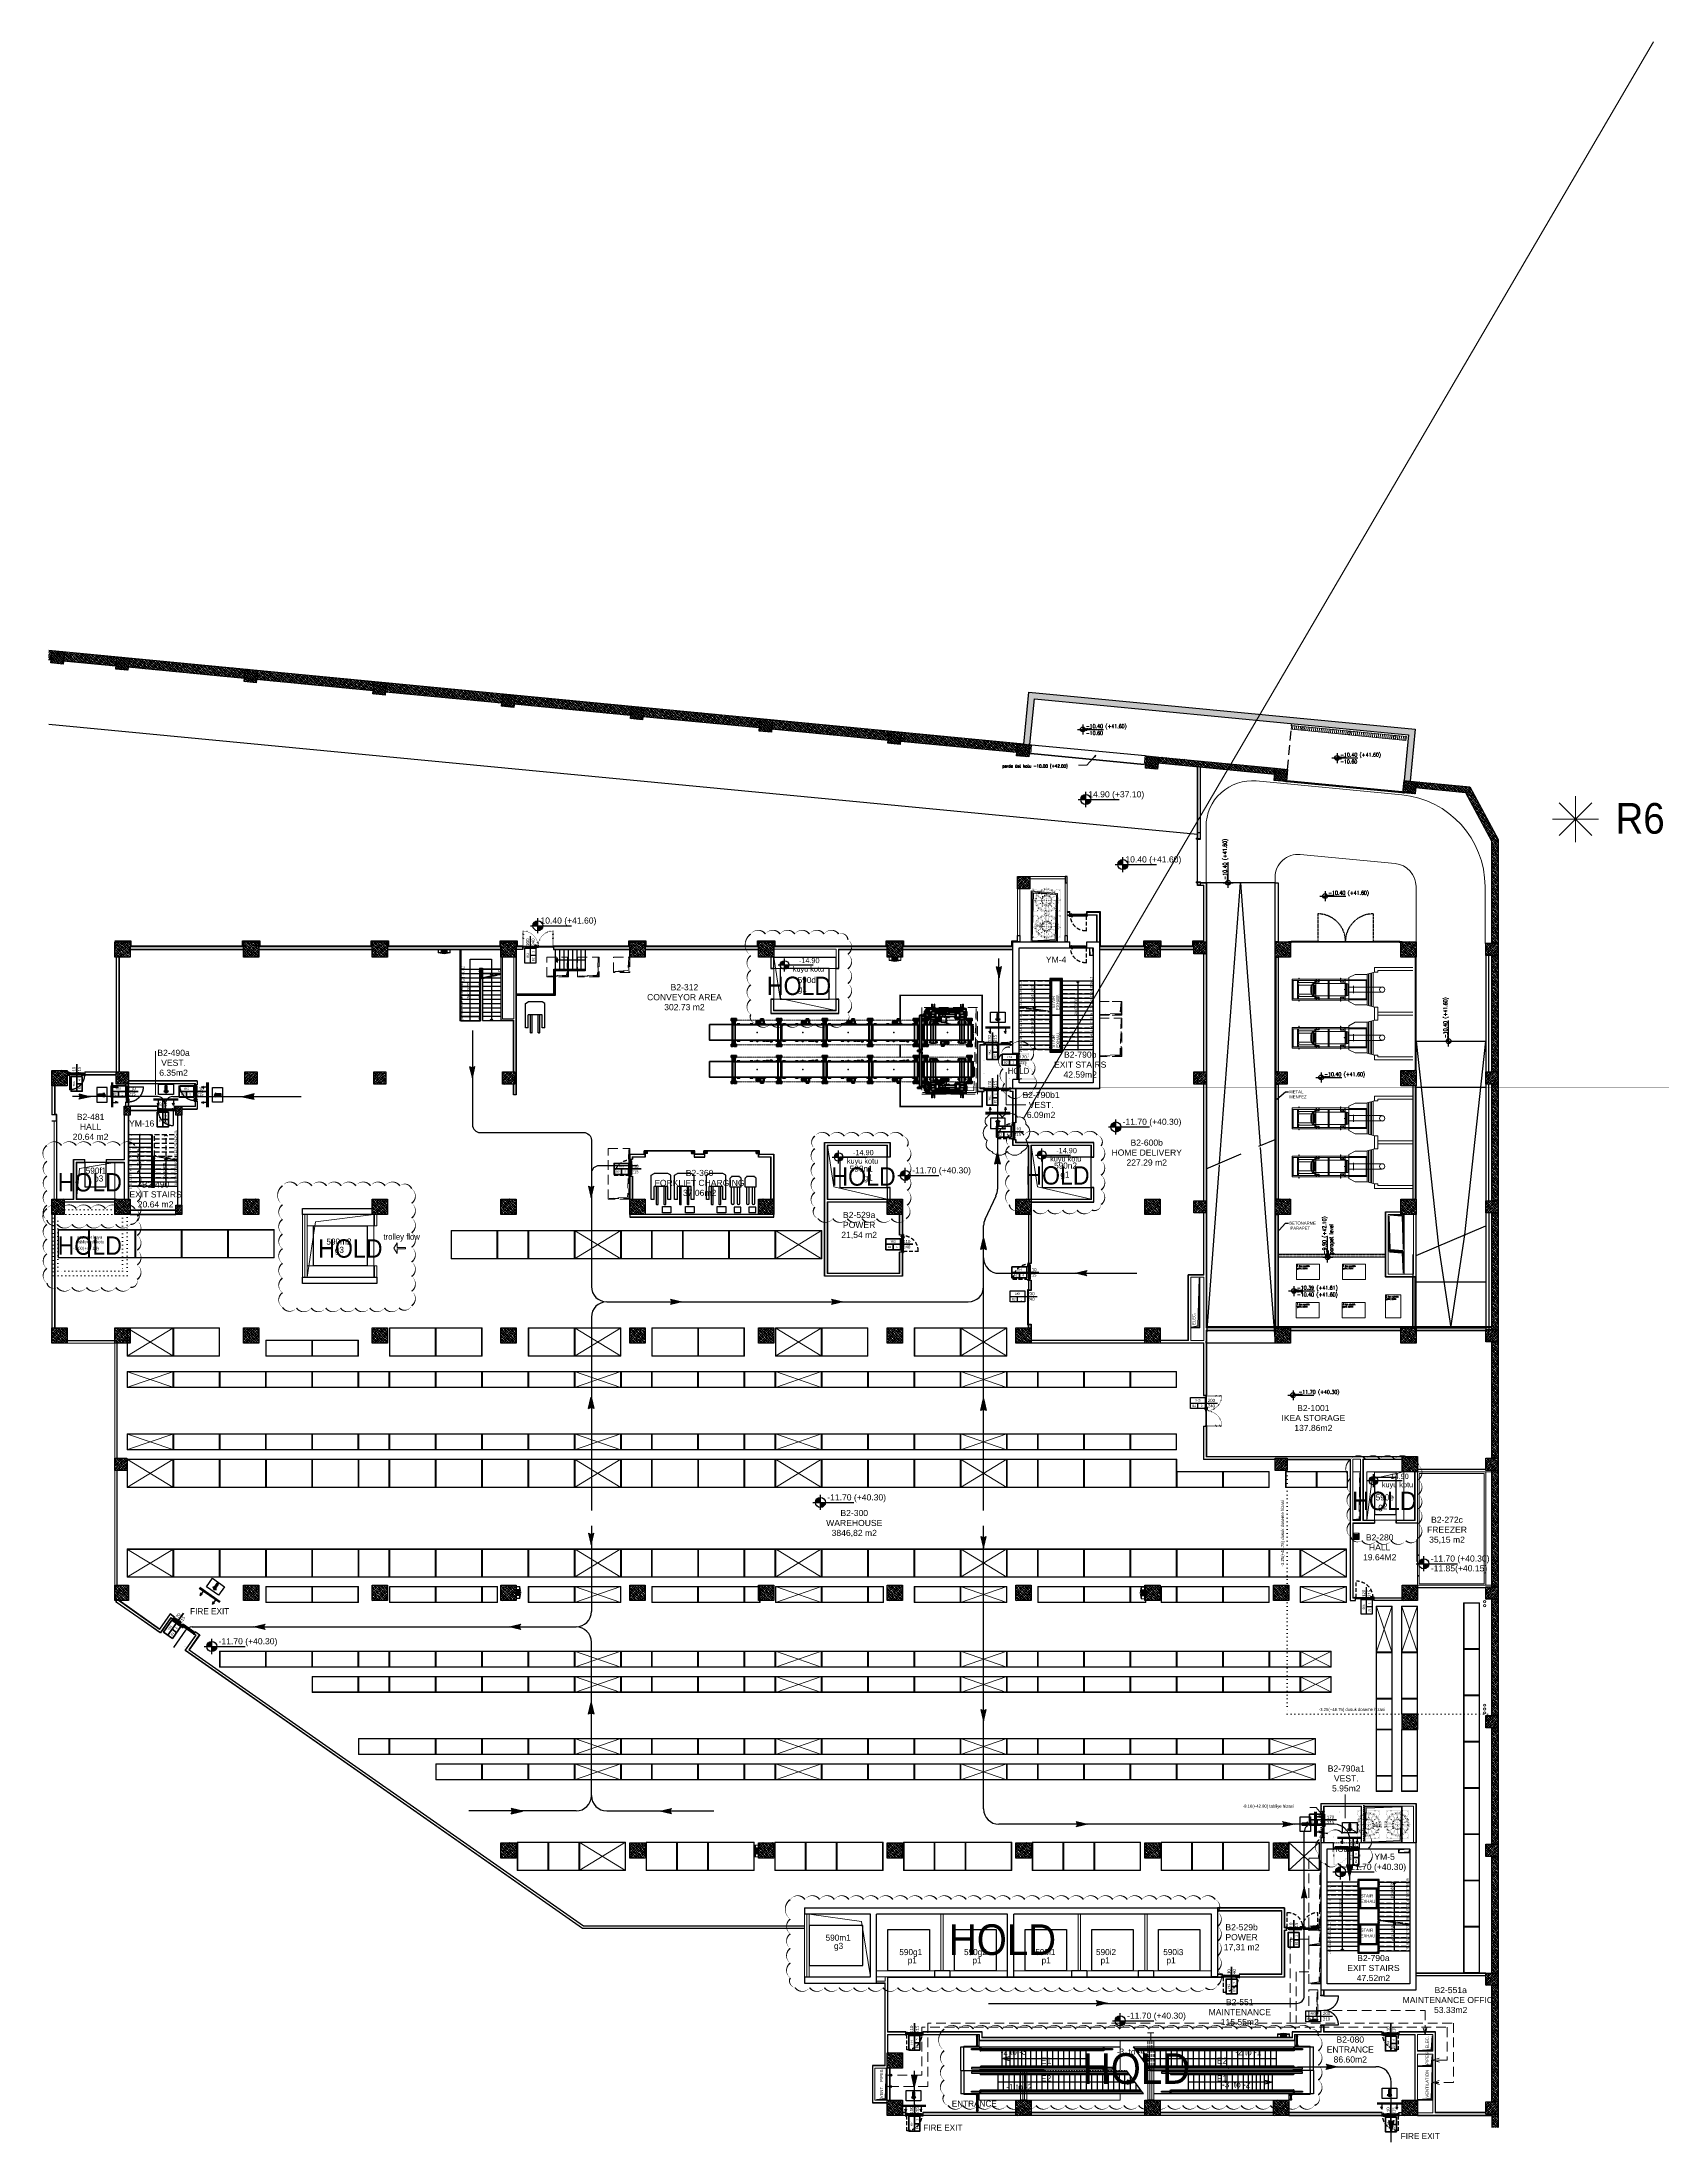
# Model space of a CAD drawing. Header units: metres. Extents: x -9802 to 773, y -8579 to 5125.
import ezdxf
from ezdxf import colors
from ezdxf.entities.mleader import LeaderData, LeaderLine
from ezdxf.enums import TextEntityAlignment as Align
from ezdxf.math import Vec2, Vec3

# ---------------------------------------------------------------- set-up
doc = ezdxf.new("R2010")
doc.units = ezdxf.units.M
doc.header["$MEASUREMENT"] = 0
for name, pattern in [('AM_ISO08W050', [18, 12, -1.5, 3, -1.5]), ('AM_ISO09W050', [22.5, 12, -1.5, 3, -1.5, 3, -1.5]), ('Amconstr', [9999, 9999, 0]), ('DASHDOT', [1, 0.5, -0.25, 0, -0.25]), ('DASHDOT2', [0.5, 0.25, -0.125, 0, -0.125]), ('DOT', [6.35, 0, -6.35]), ('DOT2', [0.125, 0, -0.125]), ('HIDDEN', [9.525, 6.35, -3.175]), ('HIDDEN2', [0.1875, 0.125, -0.0625])]:
    doc.linetypes.add(name, pattern=pattern)
doc.layers.get('0').update_dxf_attribs({"color": 30, "lineweight": 0})
for name, color, linetype in [('6', 242, 'Continuous'), ('AG-Column', 6, 'Continuous'), ('AG-DOOR', 2, 'Continuous'), ('AG-DOOR-NOTATION-METAL-SHEET', 4, 'Continuous'), ('AG-DOOR-NOTATION-WOODDEN', 60, 'Continuous'), ('AG-DOOR-OPENING', 9, 'HIDDEN'), ('AG-ELEV-02', 152, 'Continuous'), ('AG-ESCALATOR', 3, 'Continuous'), ('AG-HANDRAIL', 20, 'Continuous'), ('AG-HATCH', 9, 'Continuous'), ('AG-Hidden', 9, 'HIDDEN'), ('AG-PLASTER', 73, 'Continuous'), ('AG-STAIR', 3, 'Continuous'), ('AG-TEXT', 7, 'Continuous'), ('AI-Equipment unfixed', 7, 'Continuous'), ('AR-ESCALATOR', 3, 'Continuous'), ('AR-HANDRAIL', 20, 'Continuous'), ('GOR', 152, 'Continuous'), ('V-0_Hatch_Concrete', 252, 'Continuous'), ('V-0_Notation_Level_200', 2, 'Continuous'), ('V-0_Notation_Level_200 @ 1', 2, 'Continuous'), ('V-0_Notation_Level_200 @ 10', 2, 'Continuous'), ('V-0_Notation_Level_200 @ 50', 2, 'Continuous'), ('V-2_Column', 160, 'Continuous'), ('V-2_Stair', 100, 'Continuous'), ('V-2_Wall_Concrete', 160, 'Continuous'), ('V-5_Mechanical', 222, 'Continuous')]:
    doc.layers.add(name, color=color, linetype=linetype)
for name, color, linetype, lineweight in [('Ag-040', 2, 'Continuous', 20), ('AG-Beam_Below', 137, 'HIDDEN', 15), ('AG-DOOR-NOTATION-FIRE', 1, 'Continuous', 40), ('AG-Door_Aluminum', 60, 'Continuous', 13), ('AG-Door_Rolling', 24, 'Continuous', 13), ('AG-Drain', 141, 'Continuous', 13), ('AG-Electrical', 133, 'Continuous', 9), ('AG-ELEV-03', 9, 'Continuous', 20), ('AG-FIRE-HOSE', 1, 'Continuous', 0), ('AG-Insulation_Heat_Rockwool', 95, 'BATTING', 13), ('AG-Mechanical_', 32, 'Continuous', 18), ('AG-Profile_Steel', 122, 'Continuous', 15), ('AG-Slab_Hole', 163, 'Continuous', 20), ('AG-SteelSection', 172, 'Continuous', 15), ('AG-Wall', 4, 'Continuous', 20), ('AG-Wall-Cold Room Panel', 1, 'Continuous', 18), ('AI-040', 2, 'Continuous', 20), ('AI-040 @ 250', 2, 'Continuous', 20), ('AM_CL', 1, 'Amconstr', 25), ('HOLD', 7, 'Continuous', 0), ('R6', 1, 'Continuous', 0), ('shaft', 3, 'Continuous', 20), ('SP1-Equipment', 4, 'Continuous', 9), ('SSN_Lift-AM_0', 7, 'Continuous', 50), ('SSN_PBC-AM_0', 5, 'Continuous', 50), ('SSN_PBC-AM_11', 9, 'AM_ISO09W050', 18), ('SSN_Signalgeber-AM_0', 3, 'Continuous', 50), ('SSN_SLT-AM_0', 1, 'Continuous', 50)]:
    doc.layers.add(name, color=color, linetype=linetype, lineweight=lineweight)
doc.layers.add('SSN_PBC-AM_7', color=5, linetype='AM_ISO08W050', lineweight=18, plot=False)
doc.styles.add('$0$IIS IKEA SANS', font='')
doc.styles.add('ALANLAR_B8$0$ALANLAR_B8$0$VIVA_100', font='arial.ttf', dxfattribs={"height": 25})
doc.styles.add('ARIAL', font='arial.ttf', dxfattribs={"width": 0.9})
doc.styles.add('ARIAL-ING', font='arial.ttf')
doc.styles.add('CALIBRI LIGHT', font='calibril.ttf')
doc.styles.add('e_yazı', font='romans.shx', dxfattribs={"width": 0.9})
doc.styles.add('IIS IKEA SANS', font='')
doc.styles.add('IKEA-ACAD-A103_2 Kartal B3 (P1 Parking Level)$0$IIS IKEA SANS', font='')
doc.styles.add('KOT', font='simplex.shx', dxfattribs={"width": 0.9})
doc.styles.get('$0$IIS IKEA SANS').set_extended_font_data('IKEA Sans')
doc.styles.get('IIS IKEA SANS').set_extended_font_data('IKEA Sans')
doc.styles.get('IKEA-ACAD-A103_2 Kartal B3 (P1 Parking Level)$0$IIS IKEA SANS').set_extended_font_data('IKEA Sans')
doc.linetypes.add('BATTING', pattern='A,0.00254,-2.54,[134,ltypeshp.shx,S=2.54,R=0,X=-2.54,Y=0],-5.08,[134,ltypeshp.shx,S=2.54,R=180,X=2.54,Y=0],-2.54', length=10.16254)

# ---------------------------------------------------------------- blocks, each defined once
blk = doc.blocks.new('IIS_RoomInfo_2D')
at = {"style": 'IIS IKEA SANS'}
for tag, p, height in [('IIS_ROOMINFO_1:ROOMNAME', (-5.19, 1.61), 2), ('IIS_ROOMINFO_1:ROOMNO', (-5.19, -1.39), 2), ('IIS_ROOMINFO_1:ROOMM2', (-5.19, -3.64), 1.25)]:
    blk.add_attdef(tag, p, '', height=height, dxfattribs=at)
blk = doc.blocks.new('*U6')
at = {"style": 'ARIAL'}
for tag, p in [('NO', (1.68, 0.8)), ('MAHAL', (1.68, -1.8)), ('ALAN', (1.68, -4.4))]:
    blk.add_attdef(tag, text='', height=1.6, dxfattribs=at).set_placement(p, align=Align.MIDDLE_CENTER)
blk = doc.blocks.new('A$C78537218')
at = {"layer": 'V-2_Wall_Concrete'}
for p, q in [((-100, 2200), (-100, 9500)), ((-100, 9500), (3610, 9500)), ((4730, 9500), (5540, 9500)), ((5540, 9500), (5540, -100)), ((300, 2200), (-100, 2200)), ((300, 2200), (0, 2200)), ((-100, -100), (-100, 500)), ((300, 300), (300, 500)), ((5540, -100), (-100, -100))]:
    blk.add_line(p, q, dxfattribs=at)
at = {"layer": 'V-2_Wall_Concrete', "ltscale": 0.3}
for p, q in [((3610, 9100), (3610, 9500)), ((4730, 9100), (4730, 9500))]:
    blk.add_line(p, q, dxfattribs=at)
at = {"layer": 'V-2_Wall_Concrete'}
for points in [[(300, 2200), (300, 9100), (3610, 9100)], [(4730, 9100), (5140, 9100), (5140, 300), (300, 300)], [(300, 500), (-100, 500)]]:
    blk.add_lwpolyline(points, dxfattribs=at)
blk = doc.blocks.new('ST-B2')
at = {"layer": 'AG-PLASTER'}
for p, q in [((-100, 12070), (6100, 12070)), ((-100, 12070), (-100, 11530)), ((90, 11530), (-100, 11530)), ((90, 11880), (2530, 11880)), ((90, 11880), (90, 11530)), ((2530, 11880), (2530, 9500)), ((6100, 12070), (6100, 9500)), ((90, 9870), (-100, 9870)), ((-100, 9870), (-100, 9500)), ((90, 9870), (90, 9500))]:
    blk.add_line(p, q, dxfattribs=at)
at = {"layer": 'AG-Wall'}
for p, q in [((-80, 12050), (6080, 12050)), ((-80, 12050), (-80, 11550)), ((70, 11550), (-80, 11550)), ((70, 11900), (2550, 11900)), ((70, 11900), (70, 11550)), ((2550, 11900), (2550, 9500)), ((2700, 11900), (2700, 9500)), ((2700, 11900), (5930, 11900)), ((5930, 11900), (5930, 9500)), ((6080, 12050), (6080, 9500)), ((70, 9850), (-80, 9850)), ((-80, 9850), (-80, 9500)), ((70, 9850), (70, 9500))]:
    blk.add_line(p, q, dxfattribs=at)
at = {"layer": 'V-2_Wall_Concrete'}
for p, q in [((720, 9500), (-100, 9500)), ((-100, 9500), (-100, -100)), ((300, 300), (300, 9100)), ((300, 9100), (720, 9100)), ((720, 9100), (720, 9500)), ((2420, 9100), (2420, 9500)), ((6100, 9500), (2420, 9500)), ((2420, 9100), (5700, 9100)), ((5700, 9100), (5700, 300)), ((6100, -100), (6100, 9500)), ((5700, 300), (300, 300)), ((-100, -100), (6100, -100))]:
    blk.add_line(p, q, dxfattribs=at)
blk = doc.blocks.new('*U27')
for p, q in [((-493, 0), (2191, 0)), ((0, -493), (0, 493))]:
    blk.add_line(p, q)
at = {"const_width": 328}
for points in [[(0, 164, 0.4142136), (-164, 0, 0.4142136)], [(0, -164, 0.4142136), (164, 0, 0.4142136)]]:
    blk.add_lwpolyline(points, format="xyb", dxfattribs=at)
blk.add_circle((0, 0), 328)
at = {"style": 'ALANLAR_B8$0$ALANLAR_B8$0$VIVA_100'}
for tag, p in [('%%P0.00', (1897, 137)), ('-0.07', (1834, -502))]:
    blk.add_attdef(tag, text='', height=400, dxfattribs=at).set_placement(p, align=Align.RIGHT)
blk = doc.blocks.new('YD')
at = {"layer": 'AG-FIRE-HOSE'}
for p, q in [((-220, 389), (-204, 389)), ((-165, 214), (-165, 564)), ((-130, 569), (-130, 209)), ((-90, 209), (-90, 569)), ((-51, 569), (-51, 209))]:
    blk.add_line(p, q, dxfattribs=at)
for points in [[(-220, 770), (-236, 770), (-288, 394, 0.0373888), (-220, 389, -23668932620.9750595)], [(-220, 0), (-236, 0), (-288, 384, -0.0373888), (-220, 389, 23668932620.9750595)]]:
    blk.add_lwpolyline(points, format="xyb", dxfattribs=at)
for points in [[(-220, 0), (0, 0), (0, 770), (-220, 770), (-220, 0)], [(-181, 605), (-165, 564), (-149, 605), (-130, 569), (-110, 605), (-90, 569), (-71, 605), (-51, 569), (-31, 605)], [(-181, 173), (-165, 214), (-149, 173), (-130, 209), (-110, 173), (-90, 209), (-71, 173), (-51, 209), (-31, 173)]]:
    blk.add_lwpolyline(points, dxfattribs=at)
for points in [[(-204, 8), (-8, 8), (-8, 762), (-204, 762)], [(-185, 173), (-181, 173), (-181, 605), (-185, 605)], [(-31, 605), (-28, 605), (-28, 173), (-31, 173)]]:
    blk.add_lwpolyline(points, close=True, dxfattribs=at)
blk = doc.blocks.new('PBC_3190_20-017-10022_D')
at = {"layer": 'AM_CL'}
for p in [(0, 0), (1600, 0), (3200, 0)]:
    blk.add_point(p, dxfattribs=at)
at = {"layer": 'SSN_PBC-AM_0'}
for p, q in [((-40, 516), (-40, 511)), ((-40, 516), (-28, 516)), ((-28, 511), (-40, 511)), ((28, 516), (-28, 516)), ((5, 511), (-28, 511)), ((5, 511), (38, 511)), ((5, 511), (5, -511)), ((38, 505), (5, 505)), ((5, 500), (42, 500)), ((33, 518), (17, 518)), ((17, 518), (17, 516)), ((19, 524), (18, 523)), ((18, 519), (18, 523)), ((19, 518), (18, 518)), ((19, 527), (31, 527)), ((19, 524), (19, 527)), ((19, 524), (31, 524)), ((22, 530), (21, 529)), ((29, 529), (21, 529)), ((21, 527), (21, 529)), ((21, 505), (21, 500)), ((22, 530), (28, 530)), ((22, 530), (22, 527)), ((22, 519), (22, 523)), ((28, 530), (29, 529)), ((28, 527), (28, 530)), ((28, 516), (40, 516)), ((29, 527), (29, 529)), ((29, 519), (29, 523)), ((31, 524), (31, 527)), ((31, 524), (32, 523)), ((31, 518), (32, 518)), ((32, 519), (32, 523)), ((33, 518), (33, 516)), ((36, 504), (33, 504)), ((33, 500), (33, 504)), ((36, 505), (36, 500)), ((38, 511), (1397, 511)), ((38, 505), (1397, 505)), ((40, 511), (40, 516)), ((78, 500), (42, 500)), ((65, 511), (65, 505)), ((73, 500), (73, 505)), ((73, 504), (82, 504)), ((78, 504), (78, 505)), ((78, 504), (78, 504)), ((3122, 500), (78, 500)), ((84, 504), (82, 504)), ((84, 505), (84, 504)), ((162, 504), (162, 505)), ((164, 504), (162, 504)), ((164, 504), (173, 504)), ((165, 511), (165, 505)), ((168, 505), (168, 504)), ((168, 504), (168, 504)), ((173, 505), (173, 504)), ((173, 504), (173, 504)), ((173, 504), (173, 500)), ((178, 500), (178, 505)), ((185, 500), (185, 505)), ((290, 538), (290, 561)), ((295, 561), (290, 561)), ((290, 538), (290, 520)), ((290, 511), (290, 520)), ((295, 561), (295, 538)), ((295, 561), (385, 561)), ((295, 538), (295, 520)), ((381, 516), (299, 516)), ((323, 518), (307, 518)), ((307, 518), (307, 516)), ((309, 524), (308, 523)), ((308, 519), (308, 523)), ((309, 518), (308, 518)), ((308, 500), (308, 505)), ((309, 527), (321, 527)), ((309, 524), (309, 527)), ((309, 524), (321, 524)), ((312, 530), (311, 529)), ((319, 529), (311, 529)), ((311, 527), (311, 529)), ((312, 530), (318, 530)), ((312, 530), (312, 527)), ((312, 519), (312, 523)), ((315, 561), (315, 571)), ((315, 571), (465, 571)), ((318, 530), (319, 529)), ((318, 527), (318, 530)), ((319, 527), (319, 529)), ((319, 519), (319, 523)), ((321, 524), (321, 527)), ((321, 524), (322, 523)), ((321, 518), (322, 518)), ((322, 519), (322, 523)), ((323, 518), (323, 516)), ((373, 518), (357, 518)), ((357, 518), (357, 516)), ((359, 524), (358, 523)), ((358, 519), (358, 523)), ((359, 518), (358, 518)), ((359, 527), (371, 527)), ((359, 524), (359, 527)), ((359, 524), (371, 524)), ((362, 530), (361, 529)), ((369, 529), (361, 529)), ((361, 527), (361, 529)), ((362, 530), (368, 530)), ((362, 530), (362, 527)), ((362, 519), (362, 523)), ((368, 530), (369, 529)), ((368, 527), (368, 530)), ((369, 527), (369, 529)), ((369, 519), (369, 523)), ((371, 524), (371, 527)), ((371, 524), (372, 523)), ((371, 518), (372, 518)), ((372, 519), (372, 523)), ((373, 518), (373, 516)), ((390, 561), (385, 561)), ((385, 538), (385, 561)), ((385, 538), (385, 520)), ((390, 561), (390, 538)), ((390, 520), (390, 538)), ((465, 521), (390, 521)), ((390, 520), (390, 511)), ((465, 571), (465, 521)), ((508, 505), (508, 500)), ((635, 504), (635, 505)), ((635, 504), (635, 504)), ((635, 504), (644, 504)), ((635, 500), (635, 504)), ((640, 504), (640, 505)), ((640, 504), (640, 504)), ((646, 504), (644, 504)), ((646, 505), (646, 504)), ((724, 504), (724, 505)), ((726, 504), (724, 504)), ((726, 504), (735, 504)), ((730, 505), (730, 504)), ((730, 504), (730, 504)), ((735, 505), (735, 504)), ((735, 504), (735, 500)), ((735, 504), (735, 504)), ((738, 505), (738, 500)), ((818, 500), (818, 505)), ((1018, 505), (1018, 500)), ((1130, 538), (1130, 561)), ((1135, 561), (1130, 561)), ((1130, 538), (1130, 520)), ((1130, 511), (1130, 520)), ((1135, 561), (1135, 538)), ((1135, 561), (1225, 561)), ((1135, 538), (1135, 520)), ((1221, 516), (1139, 516)), ((1163, 518), (1147, 518)), ((1147, 518), (1147, 516)), ((1149, 524), (1148, 523)), ((1148, 519), (1148, 523)), ((1149, 518), (1148, 518)), ((1149, 527), (1161, 527)), ((1149, 524), (1149, 527)), ((1149, 524), (1161, 524)), ((1152, 530), (1151, 529)), ((1159, 529), (1151, 529)), ((1151, 527), (1151, 529)), ((1152, 530), (1158, 530)), ((1152, 530), (1152, 527)), ((1152, 519), (1152, 523)), ((1155, 561), (1155, 571)), ((1155, 571), (1305, 571)), ((1158, 530), (1159, 529)), ((1158, 527), (1158, 530)), ((1159, 527), (1159, 529)), ((1159, 519), (1159, 523)), ((1161, 524), (1161, 527)), ((1161, 524), (1162, 523)), ((1161, 518), (1162, 518)), ((1162, 519), (1162, 523)), ((1163, 518), (1163, 516)), ((1213, 518), (1197, 518)), ((1197, 518), (1197, 516)), ((1199, 524), (1198, 523)), ((1198, 519), (1198, 523)), ((1199, 518), (1198, 518)), ((1199, 527), (1211, 527)), ((1199, 524), (1199, 527)), ((1199, 524), (1211, 524)), ((1202, 530), (1201, 529)), ((1209, 529), (1201, 529)), ((1201, 527), (1201, 529)), ((1202, 530), (1208, 530)), ((1202, 530), (1202, 527)), ((1202, 519), (1202, 523)), ((1208, 530), (1209, 529)), ((1208, 527), (1208, 530)), ((1209, 527), (1209, 529)), ((1209, 519), (1209, 523)), ((1211, 524), (1211, 527)), ((1211, 524), (1212, 523)), ((1211, 518), (1212, 518)), ((1212, 519), (1212, 523)), ((1213, 518), (1213, 516)), ((1230, 561), (1225, 561)), ((1225, 538), (1225, 561)), ((1225, 538), (1225, 520)), ((1230, 561), (1230, 538)), ((1230, 520), (1230, 538)), ((1305, 521), (1230, 521)), ((1230, 520), (1230, 511)), ((1245, 504), (1245, 505)), ((1245, 504), (1245, 504)), ((1245, 504), (1254, 504)), ((1245, 500), (1245, 504)), ((1250, 504), (1250, 505)), ((1250, 504), (1250, 504)), ((1256, 504), (1254, 504)), ((1256, 505), (1256, 504)), ((1305, 571), (1305, 521)), ((1330, 523), (1335, 523)), ((1330, 523), (1330, 511)), ((1334, 504), (1334, 505)), ((1336, 504), (1334, 504)), ((1562, 523), (1335, 523)), ((1336, 504), (1345, 504)), ((1340, 505), (1340, 504)), ((1340, 504), (1340, 504)), ((1345, 505), (1345, 504)), ((1345, 504), (1345, 500)), ((1345, 504), (1345, 504)), ((1405, 523), (1360, 523)), ((1360, 523), (1360, 523)), ((1397, 511), (1402, 511)), ((1402, 505), (1397, 505)), ((1402, 511), (1410, 511)), ((1402, 505), (1402, 511)), ((1402, 500), (1402, 505)), ((1405, 529), (1405, 523)), ((1405, 529), (1410, 529)), ((1790, 529), (1410, 529)), ((1790, 523), (1410, 523)), ((1410, 511), (1790, 511)), ((1410, 511), (1410, 505)), ((1410, 505), (1790, 505)), ((1414, 535), (1413, 535)), ((1413, 530), (1413, 535)), ((1415, 530), (1413, 530)), ((1419, 535), (1414, 535)), ((1414, 535), (1414, 535)), ((1414, 530), (1426, 530)), ((1414, 529), (1414, 530)), ((1414, 530), (1414, 530)), ((1415, 530), (1415, 535)), ((1423, 530), (1415, 530)), ((1423, 505), (1417, 505)), ((1417, 505), (1417, 505)), ((1417, 505), (1417, 505)), ((1425, 535), (1419, 535)), ((1423, 530), (1423, 535)), ((1427, 530), (1423, 530)), ((1423, 505), (1423, 505)), ((1423, 505), (1423, 505)), ((1426, 535), (1425, 535)), ((1426, 535), (1427, 535)), ((1426, 529), (1426, 530)), ((1426, 530), (1426, 530)), ((1427, 530), (1427, 535)), ((1430, 500), (1430, 505)), ((1472, 531), (1471, 531)), ((1471, 529), (1471, 531)), ((1474, 531), (1472, 531)), ((1481, 531), (1474, 531)), ((1477, 529), (1477, 531)), ((1487, 531), (1481, 531)), ((1485, 504), (1485, 505)), ((1485, 505), (1485, 504)), ((1486, 529), (1486, 531)), ((1488, 531), (1487, 531)), ((1488, 531), (1489, 531)), ((1489, 529), (1489, 531)), ((1515, 539), (1518, 539)), ((1515, 539), (1515, 529)), ((1682, 539), (1518, 539)), ((1682, 529), (1518, 529)), ((1520, 500), (1520, 503)), ((1522, 696), (1522, 682)), ((1522, 696), (1524, 696)), ((1522, 682), (1524, 682)), ((1522, 660), (1522, 646)), ((1522, 660), (1524, 660)), ((1522, 646), (1524, 646)), ((1524, 545), (1523, 545)), ((1523, 540), (1523, 545)), ((1528, 540), (1523, 540)), ((1524, 715), (1524, 716)), ((1534, 716), (1524, 716)), ((1524, 710), (1524, 715)), ((1524, 715), (1528, 715)), ((1524, 706), (1524, 710)), ((1528, 706), (1524, 706)), ((1524, 706), (1524, 704)), ((1528, 704), (1524, 704)), ((1524, 704), (1524, 698)), ((1528, 698), (1524, 698)), ((1524, 698), (1524, 696)), ((1524, 692), (1524, 696)), ((1528, 696), (1524, 696)), ((1524, 685), (1524, 692)), ((1524, 685), (1524, 657)), ((1528, 685), (1524, 685)), ((1524, 650), (1524, 657)), ((1524, 657), (1528, 657)), ((1524, 646), (1524, 650)), ((1528, 646), (1524, 646)), ((1524, 646), (1524, 644)), ((1528, 644), (1524, 644)), ((1524, 644), (1524, 638)), ((1528, 638), (1524, 638)), ((1524, 638), (1524, 636)), ((1524, 632), (1524, 636)), ((1528, 636), (1524, 636)), ((1524, 627), (1524, 632)), ((1524, 626), (1524, 627)), ((1528, 627), (1524, 627)), ((1534, 626), (1524, 626)), ((1526, 545), (1524, 545)), ((1524, 540), (1536, 540)), ((1524, 539), (1524, 540)), ((1524, 540), (1524, 540)), ((1532, 545), (1526, 545)), ((1533, 505), (1527, 505)), ((1527, 505), (1527, 505)), ((1527, 505), (1527, 505)), ((1528, 710), (1528, 715)), ((1528, 710), (1528, 685)), ((1528, 657), (1528, 632)), ((1528, 627), (1528, 632)), ((1528, 540), (1528, 545)), ((1536, 540), (1528, 540)), ((1531, 545), (1531, 549)), ((1536, 550), (1532, 550)), ((1532, 550), (1532, 550)), ((1536, 545), (1532, 545)), ((1533, 505), (1533, 505)), ((1533, 505), (1533, 505)), ((1542, 726), (1534, 726)), ((1534, 616), (1534, 726)), ((1534, 616), (1542, 616)), ((1547, 550), (1536, 550)), ((1536, 545), (1536, 545)), ((1536, 545), (1537, 545)), ((1536, 540), (1536, 545)), ((1536, 539), (1536, 540)), ((1536, 540), (1556, 540)), ((1537, 540), (1536, 540)), ((1536, 540), (1536, 540)), ((1537, 540), (1537, 545)), ((1540, 541), (1537, 541)), ((1540, 740), (1540, 726)), ((1540, 602), (1540, 616)), ((1540, 541), (1540, 549)), ((1554, 541), (1540, 541)), ((1540, 503), (1540, 500)), ((1608, 743), (1542, 743)), ((1545, 726), (1542, 726)), ((1542, 616), (1545, 616)), ((1542, 599), (1575, 599)), ((1547, 562), (1543, 550)), ((1575, 726), (1545, 726)), ((1545, 616), (1545, 726)), ((1545, 616), (1575, 616)), ((1546, 719), (1546, 623)), ((1575, 562), (1547, 562)), ((1556, 550), (1547, 550)), ((1710, 723), (1550, 723)), ((1550, 619), (1575, 619)), ((1551, 706), (1555, 714)), ((1555, 698), (1551, 706)), ((1551, 636), (1555, 644)), ((1555, 628), (1551, 636)), ((1554, 541), (1554, 549)), ((1558, 541), (1554, 541)), ((1555, 714), (1565, 714)), ((1565, 698), (1555, 698)), ((1555, 644), (1565, 644)), ((1565, 628), (1555, 628)), ((1556, 550), (1556, 550)), ((1556, 550), (1557, 550)), ((1556, 541), (1556, 540)), ((1556, 539), (1556, 540)), ((1558, 541), (1558, 549)), ((1565, 714), (1569, 706)), ((1569, 706), (1565, 698)), ((1565, 644), (1569, 636)), ((1569, 636), (1565, 628)), ((1569, 583), (1575, 583)), ((1569, 583), (1569, 576)), ((1569, 572), (1569, 576)), ((1569, 576), (1569, 576)), ((1569, 572), (1569, 562)), ((1569, 572), (1569, 572)), ((1571, 666), (1580, 657)), ((1575, 651), (1571, 655)), ((1572, 511), (1572, 523)), ((1575, 749), (1625, 749)), ((1575, 746), (1575, 749)), ((1575, 746), (1625, 746)), ((1575, 743), (1575, 746)), ((1578, 726), (1575, 726)), ((1575, 723), (1575, 726)), ((1575, 648), (1575, 539)), ((1575, 511), (1575, 523)), ((1682, 726), (1578, 726)), ((1580, 539), (1580, 648)), ((1581, 645), (1580, 646)), ((1580, 619), (1610, 619)), ((1580, 616), (1580, 610)), ((1640, 616), (1580, 616)), ((1580, 616), (1617, 616)), ((1580, 610), (1640, 610)), ((1580, 606), (1585, 610)), ((1585, 539), (1580, 544)), ((1584, 642), (1581, 645)), ((1640, 658), (1584, 658)), ((1640, 652), (1584, 652)), ((1585, 652), (1589, 648)), ((1595, 646), (1612, 646)), ((1612, 638), (1595, 638)), ((1608, 743), (1638, 743)), ((1607, 726), (1607, 740)), ((1607, 638), (1607, 622)), ((1607, 616), (1607, 616)), ((1610, 610), (1640, 544)), ((1612, 649), (1648, 649)), ((1648, 618), (1612, 618)), ((1657, 732), (1614, 732)), ((1614, 610), (1622, 610)), ((1623, 599), (1615, 599)), ((1643, 652), (1617, 652)), ((1617, 652), (1617, 649)), ((1617, 618), (1617, 616)), ((1617, 616), (1643, 616)), ((1617, 596), (1625, 596)), ((1618, 594), (1618, 596)), ((1622, 665), (1621, 664)), ((1621, 659), (1621, 664)), ((1625, 659), (1621, 659)), ((1623, 610), (1621, 608)), ((1621, 608), (1621, 603)), ((1623, 601), (1621, 603)), ((1621, 586), (1623, 586)), ((1623, 665), (1622, 665)), ((1622, 658), (1638, 658)), ((1622, 658), (1622, 658)), ((1638, 610), (1622, 610)), ((1622, 610), (1622, 610)), ((1625, 584), (1622, 584)), ((1622, 583), (1631, 583)), ((1630, 665), (1623, 665)), ((1623, 659), (1623, 658)), ((1637, 601), (1623, 601)), ((1623, 601), (1623, 598)), ((1637, 598), (1623, 598)), ((1623, 586), (1625, 584)), ((1625, 746), (1625, 749)), ((1625, 743), (1625, 746)), ((1625, 659), (1625, 664)), ((1635, 659), (1625, 659)), ((1625, 652), (1625, 652)), ((1625, 616), (1625, 616)), ((1625, 608), (1625, 603)), ((1625, 596), (1625, 598)), ((1625, 583), (1625, 584)), ((1625, 511), (1625, 523)), ((1626, 652), (1626, 652)), ((1626, 616), (1626, 616)), ((1628, 523), (1628, 511)), ((1637, 665), (1630, 665)), ((1631, 583), (1631, 564)), ((1653, 562), (1632, 562)), ((1634, 652), (1634, 652)), ((1634, 616), (1634, 616)), ((1635, 659), (1635, 664)), ((1639, 659), (1635, 659)), ((1635, 652), (1635, 652)), ((1635, 616), (1635, 616)), ((1635, 608), (1635, 603)), ((1638, 665), (1637, 665)), ((1637, 659), (1637, 658)), ((1637, 610), (1639, 608)), ((1637, 601), (1639, 603)), ((1637, 601), (1637, 598)), ((1638, 599), (1637, 599)), ((1638, 732), (1638, 743)), ((1644, 743), (1638, 743)), ((1638, 665), (1639, 664)), ((1638, 658), (1638, 658)), ((1638, 610), (1657, 610)), ((1638, 609), (1638, 610)), ((1638, 610), (1638, 610)), ((1638, 599), (1638, 602)), ((1638, 599), (1644, 599)), ((1865, 523), (1638, 523)), ((1639, 659), (1639, 664)), ((1639, 608), (1639, 603)), ((1640, 658), (1645, 658)), ((1645, 652), (1640, 652)), ((1640, 616), (1645, 616)), ((1645, 610), (1640, 610)), ((1640, 544), (1640, 539)), ((1642, 541), (1642, 549)), ((1651, 541), (1642, 541)), ((1643, 652), (1643, 649)), ((1643, 618), (1643, 616)), ((1643, 616), (1682, 616)), ((1644, 550), (1643, 550)), ((1644, 743), (1647, 743)), ((1644, 743), (1644, 732)), ((1644, 610), (1644, 599)), ((1647, 599), (1644, 599)), ((1647, 550), (1644, 550)), ((1644, 541), (1644, 540)), ((1644, 540), (1664, 540)), ((1644, 539), (1644, 540)), ((1645, 652), (1645, 658)), ((1645, 610), (1645, 616)), ((1657, 743), (1647, 743)), ((1647, 599), (1657, 599)), ((1658, 550), (1647, 550)), ((1648, 646), (1665, 646)), ((1665, 638), (1648, 638)), ((1649, 740), (1649, 732)), ((1649, 610), (1649, 602)), ((1650, 619), (1710, 619)), ((1651, 541), (1651, 549)), ((1662, 541), (1651, 541)), ((1652, 638), (1652, 622)), ((1653, 562), (1657, 550)), ((1667, 550), (1658, 550)), ((1660, 740), (1660, 731)), ((1660, 602), (1660, 611)), ((1660, 500), (1660, 503)), ((1662, 540), (1662, 545)), ((1663, 540), (1662, 540)), ((1663, 545), (1663, 545)), ((1664, 545), (1663, 545)), ((1663, 540), (1663, 545)), ((1668, 540), (1663, 540)), ((1665, 545), (1664, 545)), ((1664, 540), (1676, 540)), ((1664, 539), (1664, 540)), ((1664, 540), (1664, 540)), ((1665, 545), (1665, 549)), ((1672, 545), (1665, 545)), ((1668, 550), (1667, 550)), ((1673, 505), (1667, 505)), ((1667, 505), (1667, 505)), ((1667, 505), (1667, 505)), ((1668, 550), (1668, 550)), ((1668, 550), (1668, 550)), ((1668, 550), (1668, 550)), ((1668, 540), (1668, 545)), ((1675, 540), (1668, 540)), ((1669, 545), (1669, 549)), ((1671, 648), (1679, 656)), ((1676, 545), (1672, 545)), ((1673, 505), (1673, 505)), ((1673, 505), (1673, 505)), ((1675, 540), (1675, 545)), ((1677, 540), (1675, 540)), ((1679, 645), (1676, 642)), ((1676, 545), (1676, 545)), ((1676, 545), (1677, 545)), ((1676, 539), (1676, 540)), ((1676, 540), (1676, 540)), ((1677, 545), (1677, 545)), ((1677, 540), (1677, 545)), ((1678, 540), (1677, 540)), ((1678, 540), (1678, 545)), ((1679, 656), (1689, 666)), ((1689, 655), (1679, 645)), ((1680, 503), (1680, 500)), ((1685, 726), (1682, 726)), ((1682, 616), (1685, 616)), ((1682, 539), (1685, 539)), ((1715, 726), (1685, 726)), ((1685, 723), (1685, 726)), ((1685, 616), (1685, 619)), ((1685, 616), (1715, 616)), ((1685, 529), (1685, 539)), ((1691, 706), (1695, 714)), ((1695, 698), (1691, 706)), ((1691, 636), (1695, 644)), ((1695, 628), (1691, 636)), ((1695, 714), (1705, 714)), ((1705, 698), (1695, 698)), ((1695, 644), (1705, 644)), ((1705, 628), (1695, 628)), ((1705, 714), (1709, 706)), ((1709, 706), (1705, 698)), ((1705, 644), (1709, 636)), ((1709, 636), (1705, 628)), ((1715, 531), (1712, 531)), ((1712, 531), (1712, 531)), ((1712, 529), (1712, 531)), ((1714, 623), (1714, 719)), ((1715, 691), (1715, 726)), ((1715, 726), (1755, 726)), ((1746, 691), (1715, 691)), ((1715, 651), (1746, 651)), ((1715, 616), (1715, 651)), ((1755, 616), (1715, 616)), ((1723, 531), (1715, 531)), ((1715, 505), (1715, 504)), ((1715, 505), (1715, 504)), ((1719, 529), (1719, 531)), ((1728, 531), (1723, 531)), ((1727, 529), (1727, 531)), ((1728, 726), (1752, 751)), ((1728, 616), (1752, 591)), ((1728, 531), (1728, 531)), ((1728, 531), (1728, 531)), ((1728, 529), (1728, 531)), ((1746, 730), (1732, 730)), ((1732, 726), (1732, 730)), ((1732, 612), (1732, 616)), ((1732, 612), (1746, 612)), ((1746, 726), (1746, 730)), ((1746, 691), (1755, 691)), ((1755, 651), (1746, 651)), ((1746, 612), (1746, 616)), ((1752, 751), (1752, 726)), ((1752, 751), (1766, 751)), ((1752, 616), (1752, 591)), ((1752, 591), (1766, 591)), ((1755, 726), (1762, 726)), ((1755, 726), (1755, 691)), ((1755, 651), (1755, 616)), ((1762, 616), (1755, 616)), ((1762, 616), (1762, 726)), ((1766, 751), (1776, 751)), ((1766, 591), (1776, 591)), ((1770, 505), (1770, 500)), ((1773, 535), (1772, 535)), ((1772, 530), (1772, 535)), ((1773, 530), (1772, 530)), ((1774, 535), (1773, 535)), ((1773, 530), (1773, 535)), ((1774, 530), (1773, 530)), ((1774, 535), (1774, 535)), ((1777, 535), (1774, 535)), ((1774, 530), (1774, 535)), ((1774, 530), (1786, 530)), ((1774, 529), (1774, 530)), ((1781, 530), (1774, 530)), ((1774, 530), (1774, 530)), ((1776, 751), (1776, 591)), ((1776, 724), (1798, 724)), ((1795, 626), (1776, 626)), ((1795, 626), (1776, 618)), ((1779, 612), (1776, 611)), ((1784, 535), (1777, 535)), ((1783, 505), (1777, 505)), ((1777, 505), (1777, 505)), ((1777, 505), (1777, 505)), ((1784, 621), (1778, 617)), ((1778, 617), (1778, 614)), ((1782, 609), (1778, 617)), ((1782, 606), (1778, 614)), ((1781, 530), (1781, 535)), ((1787, 530), (1781, 530)), ((1788, 614), (1782, 609)), ((1782, 609), (1782, 606)), ((1782, 606), (1784, 607)), ((1783, 608), (1784, 606)), ((1783, 505), (1783, 505)), ((1783, 505), (1783, 505)), ((1791, 622), (1784, 621)), ((1788, 614), (1784, 621)), ((1786, 535), (1784, 535)), ((1786, 535), (1787, 535)), ((1786, 529), (1786, 530)), ((1786, 530), (1786, 530)), ((1787, 530), (1787, 535)), ((1787, 535), (1788, 535)), ((1788, 530), (1787, 530)), ((1794, 615), (1788, 614)), ((1788, 530), (1788, 535)), ((1790, 529), (1795, 529)), ((1790, 511), (1798, 511)), ((1790, 511), (1790, 505)), ((1794, 615), (1791, 622)), ((1795, 619), (1793, 618)), ((1793, 618), (1798, 618)), ((1793, 613), (1794, 610)), ((1794, 612), (1794, 615)), ((1794, 611), (1794, 612)), ((1795, 523), (1795, 529)), ((1798, 724), (1808, 751)), ((1798, 724), (1798, 618)), ((1798, 618), (1808, 591)), ((1798, 511), (1803, 511)), ((1798, 511), (1798, 505)), ((1803, 505), (1798, 505)), ((1798, 500), (1798, 505)), ((3162, 511), (1803, 511)), ((1803, 505), (3162, 505)), ((1808, 742), (1808, 752)), ((1808, 752), (1824, 752)), ((1808, 742), (1808, 740)), ((1808, 742), (1824, 742)), ((1808, 740), (1808, 730)), ((1808, 740), (1824, 740)), ((1808, 730), (1808, 710)), ((1808, 730), (1824, 730)), ((1808, 632), (1808, 710)), ((1808, 710), (1824, 710)), ((1808, 632), (1808, 612)), ((1808, 632), (1824, 632)), ((1808, 612), (1808, 602)), ((1824, 612), (1808, 612)), ((1808, 602), (1808, 600)), ((1808, 602), (1824, 602)), ((1808, 590), (1808, 600)), ((1808, 600), (1824, 600)), ((1808, 590), (1824, 590)), ((1823, 885), (1823, 860)), ((1824, 860), (1823, 860)), ((1823, 855), (1823, 860)), ((1826, 784), (1823, 855)), ((1823, 855), (1888, 855)), ((1823, 855), (1824, 855)), ((1824, 860), (1824, 860)), ((1888, 855), (1824, 855)), ((1824, 750), (1824, 756)), ((1824, 756), (1824, 756)), ((1824, 756), (1894, 756)), ((1824, 736), (1824, 750)), ((1824, 720), (1824, 736)), ((1824, 622), (1824, 720)), ((1824, 606), (1824, 622)), ((1824, 592), (1824, 606)), ((1824, 586), (1824, 592)), ((1824, 586), (1824, 586)), ((1824, 586), (1982, 586)), ((1886, 784), (1826, 784)), ((1855, 504), (1855, 505)), ((1855, 504), (1864, 504)), ((1855, 500), (1855, 504)), ((1855, 504), (1855, 504)), ((1860, 504), (1860, 505)), ((1860, 504), (1860, 504)), ((1866, 504), (1864, 504)), ((1865, 523), (1870, 523)), ((1866, 505), (1866, 504)), ((1870, 511), (1870, 523)), ((1888, 855), (1886, 784)), ((1888, 860), (2005, 860)), ((1888, 855), (1888, 860)), ((1888, 855), (1888, 855)), ((1889, 860), (1892, 770)), ((1892, 770), (1892, 770)), ((1892, 770), (1892, 764)), ((2003, 770), (1892, 770)), ((2003, 764), (1892, 764)), ((1894, 764), (1894, 756)), ((1894, 756), (1980, 756)), ((1985, 858), (1910, 858)), ((1910, 858), (1911, 828)), ((1911, 828), (1984, 828)), ((1911, 826), (1911, 828)), ((1984, 826), (1911, 826)), ((1921, 845), (1921, 843)), ((1938, 845), (1921, 845)), ((1921, 843), (1938, 843)), ((1938, 843), (1938, 845)), ((1944, 504), (1944, 505)), ((1946, 504), (1944, 504)), ((1946, 504), (1955, 504)), ((1950, 505), (1950, 504)), ((1950, 504), (1950, 504)), ((1955, 505), (1955, 504)), ((1955, 504), (1955, 504)), ((1955, 504), (1955, 500)), ((1959, 845), (1959, 843)), ((1973, 845), (1959, 845)), ((1959, 843), (1973, 843)), ((1970, 538), (1970, 561)), ((1975, 561), (1970, 561)), ((1970, 538), (1970, 520)), ((1970, 511), (1970, 520)), ((1973, 843), (1973, 845)), ((1975, 561), (1975, 538)), ((1975, 561), (2065, 561)), ((1975, 538), (1975, 520)), ((2061, 516), (1979, 516)), ((1980, 764), (1980, 756)), ((1980, 756), (1982, 756)), ((1982, 760), (1982, 759)), ((1982, 760), (2005, 760)), ((1982, 759), (1982, 750)), ((1982, 592), (1982, 583)), ((1982, 583), (1982, 582)), ((1982, 582), (2005, 582)), ((1984, 828), (1985, 858)), ((1984, 828), (1984, 826)), ((2003, 518), (1987, 518)), ((1987, 518), (1987, 516)), ((1989, 524), (1988, 523)), ((1988, 519), (1988, 523)), ((1989, 518), (1988, 518)), ((1989, 527), (2001, 527)), ((1989, 524), (1989, 527)), ((1989, 524), (2001, 524)), ((1992, 530), (1991, 529)), ((1999, 529), (1991, 529)), ((1991, 527), (1991, 529)), ((1992, 530), (1998, 530)), ((1992, 530), (1992, 527)), ((1992, 519), (1992, 523)), ((1995, 561), (1995, 571)), ((1995, 571), (2145, 571)), ((1998, 530), (1999, 529)), ((1998, 527), (1998, 530)), ((1999, 527), (1999, 529)), ((1999, 519), (1999, 523)), ((2001, 524), (2001, 527)), ((2001, 524), (2002, 523)), ((2001, 518), (2002, 518)), ((2002, 519), (2002, 523)), ((2006, 860), (2003, 770)), ((2003, 770), (2003, 770)), ((2003, 770), (2003, 764)), ((2003, 770), (2006, 770)), ((2003, 518), (2003, 516)), ((2005, 885), (2005, 860)), ((2005, 860), (2006, 860)), ((2005, 860), (2005, 860)), ((2005, 830), (2007, 830)), ((2005, 759), (2005, 760)), ((2005, 750), (2005, 759)), ((2005, 759), (2021, 759)), ((2005, 736), (2005, 750)), ((2005, 720), (2005, 736)), ((2005, 622), (2005, 720)), ((2005, 606), (2005, 622)), ((2005, 592), (2005, 606)), ((2005, 583), (2005, 592)), ((2005, 582), (2005, 583)), ((2005, 583), (2021, 583)), ((2006, 770), (2007, 772)), ((2007, 772), (2007, 830)), ((2008, 815), (2007, 815)), ((2008, 787), (2007, 787)), ((2008, 787), (2008, 815)), ((2012, 802), (2011, 802)), ((2011, 800), (2012, 800)), ((2021, 758), (2021, 759)), ((2021, 759), (2022, 758)), ((2021, 699), (2048, 685)), ((2021, 690), (2048, 679)), ((2021, 652), (2048, 663)), ((2021, 643), (2048, 657)), ((2021, 584), (2021, 583)), ((2022, 584), (2021, 583)), ((2024, 749), (2024, 757)), ((2024, 757), (2024, 757)), ((2024, 735), (2024, 749)), ((2024, 720), (2024, 735)), ((2024, 715), (2024, 720)), ((2024, 622), (2024, 627)), ((2024, 607), (2024, 622)), ((2024, 593), (2024, 607)), ((2024, 585), (2024, 593)), ((2024, 585), (2024, 585)), ((2034, 747), (2048, 733)), ((2048, 609), (2034, 595)), ((2053, 518), (2037, 518)), ((2037, 518), (2037, 516)), ((2039, 524), (2038, 523)), ((2038, 519), (2038, 523)), ((2039, 518), (2038, 518)), ((2039, 527), (2051, 527)), ((2039, 524), (2039, 527)), ((2039, 524), (2051, 524)), ((2042, 530), (2041, 529)), ((2049, 529), (2041, 529)), ((2041, 527), (2041, 529)), ((2042, 530), (2048, 530)), ((2042, 530), (2042, 527)), ((2042, 519), (2042, 523)), ((2048, 732), (2047, 733)), ((2048, 610), (2047, 609)), ((2048, 733), (2048, 733)), ((2048, 733), (2048, 732)), ((2048, 732), (2048, 732)), ((2048, 731), (2048, 732)), ((2048, 725), (2048, 731)), ((2048, 709), (2048, 725)), ((2048, 696), (2048, 709)), ((2048, 692), (2048, 696)), ((2048, 685), (2048, 692)), ((2048, 685), (2048, 679)), ((2048, 674), (2048, 679)), ((2048, 674), (2048, 668)), ((2048, 663), (2048, 668)), ((2048, 663), (2048, 657)), ((2048, 650), (2048, 657)), ((2048, 646), (2048, 650)), ((2048, 633), (2048, 646)), ((2048, 617), (2048, 633)), ((2048, 611), (2048, 617)), ((2048, 610), (2048, 611)), ((2048, 610), (2048, 610)), ((2048, 610), (2048, 609)), ((2048, 609), (2048, 609)), ((2048, 530), (2049, 529)), ((2048, 527), (2048, 530)), ((2049, 527), (2049, 529)), ((2049, 519), (2049, 523)), ((2051, 524), (2051, 527)), ((2051, 524), (2052, 523)), ((2051, 518), (2052, 518)), ((2052, 519), (2052, 523)), ((2053, 518), (2053, 516)), ((2070, 561), (2065, 561)), ((2065, 538), (2065, 561)), ((2065, 538), (2065, 520)), ((2070, 561), (2070, 538)), ((2070, 520), (2070, 538)), ((2145, 521), (2070, 521)), ((2070, 520), (2070, 511)), ((2145, 571), (2145, 521)), ((2182, 500), (2182, 505)), ((2382, 505), (2382, 500)), ((2462, 500), (2462, 505)), ((2465, 504), (2465, 505)), ((2465, 504), (2474, 504)), ((2465, 500), (2465, 504)), ((2465, 504), (2465, 504)), ((2470, 504), (2470, 505)), ((2470, 504), (2470, 504)), ((2476, 504), (2474, 504)), ((2476, 505), (2476, 504)), ((2554, 504), (2554, 505)), ((2556, 504), (2554, 504)), ((2556, 504), (2565, 504)), ((2560, 505), (2560, 504)), ((2560, 504), (2560, 504)), ((2565, 505), (2565, 504)), ((2565, 504), (2565, 504)), ((2565, 504), (2565, 500)), ((2692, 500), (2692, 505)), ((2810, 538), (2810, 561)), ((2815, 561), (2810, 561)), ((2810, 538), (2810, 520)), ((2810, 511), (2810, 520)), ((2815, 561), (2815, 538)), ((2815, 561), (2905, 561)), ((2815, 538), (2815, 520)), ((2901, 516), (2819, 516)), ((2843, 518), (2827, 518)), ((2827, 518), (2827, 516)), ((2829, 524), (2828, 523)), ((2828, 519), (2828, 523)), ((2829, 518), (2828, 518)), ((2829, 527), (2841, 527)), ((2829, 524), (2829, 527)), ((2829, 524), (2841, 524)), ((2832, 530), (2831, 529)), ((2839, 529), (2831, 529)), ((2831, 527), (2831, 529)), ((2832, 530), (2838, 530)), ((2832, 530), (2832, 527)), ((2832, 519), (2832, 523)), ((2835, 561), (2835, 571)), ((2835, 571), (2985, 571)), ((2838, 530), (2839, 529)), ((2838, 527), (2838, 530)), ((2839, 527), (2839, 529)), ((2839, 519), (2839, 523)), ((2841, 524), (2841, 527)), ((2841, 524), (2842, 523)), ((2841, 518), (2842, 518)), ((2842, 519), (2842, 523)), ((2843, 518), (2843, 516)), ((2893, 518), (2877, 518)), ((2877, 518), (2877, 516)), ((2879, 524), (2878, 523)), ((2878, 519), (2878, 523)), ((2879, 518), (2878, 518)), ((2879, 527), (2891, 527)), ((2879, 524), (2879, 527)), ((2879, 524), (2891, 524)), ((2882, 530), (2881, 529)), ((2889, 529), (2881, 529)), ((2881, 527), (2881, 529)), ((2882, 530), (2888, 530)), ((2882, 530), (2882, 527)), ((2882, 519), (2882, 523)), ((2888, 530), (2889, 529)), ((2888, 527), (2888, 530)), ((2889, 527), (2889, 529)), ((2889, 519), (2889, 523)), ((2891, 524), (2891, 527)), ((2891, 524), (2892, 523)), ((2891, 518), (2892, 518)), ((2892, 519), (2892, 523)), ((2892, 505), (2892, 500)), ((2893, 518), (2893, 516)), ((2910, 561), (2905, 561)), ((2905, 538), (2905, 561)), ((2905, 538), (2905, 520)), ((2910, 561), (2910, 538)), ((2910, 520), (2910, 538)), ((2985, 521), (2910, 521)), ((2910, 520), (2910, 511)), ((2985, 571), (2985, 521)), ((3015, 505), (3015, 500)), ((3022, 505), (3022, 500)), ((3027, 504), (3027, 505)), ((3027, 504), (3027, 504)), ((3027, 500), (3027, 504)), ((3027, 504), (3036, 504)), ((3032, 504), (3032, 505)), ((3032, 504), (3032, 504)), ((3035, 505), (3035, 511)), ((3038, 504), (3036, 504)), ((3038, 505), (3038, 504)), ((3115, 504), (3115, 505)), ((3118, 504), (3116, 504)), ((3118, 504), (3127, 504)), ((3122, 505), (3122, 504)), ((3122, 504), (3122, 504)), ((3160, 500), (3122, 500)), ((3127, 505), (3127, 500)), ((3135, 505), (3135, 511)), ((3160, 500), (3195, 500)), ((3162, 511), (3195, 511)), ((3195, 505), (3162, 505)), ((3164, 500), (3164, 505)), ((3167, 504), (3164, 504)), ((3167, 500), (3167, 504)), ((3179, 500), (3179, 505)), ((3195, -511), (3195, 511)), ((-40, -511), (-28, -511)), ((-40, -511), (-40, -516)), ((-28, -516), (-40, -516)), ((-28, -511), (5, -511)), ((-28, -516), (28, -516)), ((42, -500), (5, -500)), ((5, -505), (38, -505)), ((38, -511), (5, -511)), ((17, -518), (17, -516)), ((17, -518), (33, -518)), ((19, -518), (18, -518)), ((18, -519), (18, -523)), ((19, -524), (18, -524)), ((19, -519), (19, -523)), ((31, -524), (19, -524)), ((19, -524), (19, -527)), ((31, -527), (19, -527)), ((21, -500), (21, -505)), ((21, -527), (21, -529)), ((21, -529), (29, -529)), ((22, -530), (21, -529)), ((22, -527), (22, -530)), ((28, -530), (22, -530)), ((27, -519), (27, -523)), ((40, -516), (28, -516)), ((28, -530), (28, -527)), ((28, -530), (29, -529)), ((29, -527), (29, -529)), ((31, -518), (32, -518)), ((31, -524), (31, -527)), ((31, -524), (32, -524)), ((32, -519), (32, -523)), ((33, -504), (33, -500)), ((36, -504), (33, -504)), ((33, -518), (33, -516)), ((36, -500), (36, -505)), ((1397, -505), (38, -505)), ((38, -511), (1397, -511)), ((40, -516), (40, -511)), ((42, -500), (78, -500)), ((65, -505), (65, -511)), ((73, -505), (73, -500)), ((82, -504), (73, -504)), ((78, -500), (3122, -500)), ((78, -504), (78, -504)), ((78, -505), (78, -504)), ((82, -504), (84, -504)), ((84, -504), (84, -505)), ((162, -505), (162, -504)), ((162, -504), (164, -504)), ((173, -504), (164, -504)), ((165, -505), (165, -511)), ((168, -504), (168, -505)), ((168, -504), (168, -504)), ((173, -500), (173, -504)), ((173, -504), (173, -504)), ((173, -504), (173, -505)), ((178, -505), (178, -500)), ((185, -505), (185, -500)), ((290, -520), (290, -511)), ((290, -520), (290, -538)), ((290, -561), (290, -538)), ((290, -561), (295, -561)), ((295, -538), (295, -520)), ((295, -538), (295, -561)), ((385, -561), (295, -561)), ((299, -516), (381, -516)), ((307, -518), (307, -516)), ((307, -518), (323, -518)), ((308, -505), (308, -500)), ((309, -518), (308, -518)), ((308, -519), (308, -523)), ((309, -524), (308, -523)), ((321, -524), (309, -524)), ((309, -524), (309, -527)), ((321, -527), (309, -527)), ((311, -527), (311, -529)), ((311, -529), (319, -529)), ((312, -530), (311, -529)), ((312, -519), (312, -523)), ((312, -527), (312, -530)), ((318, -530), (312, -530)), ((315, -571), (315, -561)), ((465, -571), (315, -571)), ((318, -530), (318, -527)), ((318, -530), (319, -529)), ((319, -527), (319, -529)), ((320, -519), (320, -523)), ((321, -518), (322, -518)), ((321, -524), (322, -523)), ((321, -524), (321, -527)), ((322, -519), (322, -523)), ((323, -518), (323, -516)), ((357, -518), (357, -516)), ((357, -518), (373, -518)), ((359, -518), (358, -518)), ((358, -519), (358, -523)), ((359, -524), (358, -523)), ((371, -524), (359, -524)), ((359, -524), (359, -527)), ((371, -527), (359, -527)), ((361, -527), (361, -529)), ((361, -529), (369, -529)), ((362, -530), (361, -529)), ((362, -519), (362, -523)), ((362, -527), (362, -530)), ((368, -530), (362, -530)), ((368, -530), (368, -527)), ((368, -530), (369, -529)), ((369, -527), (369, -529)), ((370, -519), (370, -523)), ((371, -518), (372, -518)), ((371, -524), (372, -523)), ((371, -524), (371, -527)), ((372, -519), (372, -523)), ((373, -518), (373, -516)), ((385, -538), (385, -520)), ((385, -561), (385, -538)), ((385, -561), (390, -561)), ((390, -511), (390, -520)), ((390, -538), (390, -520)), ((390, -521), (465, -521)), ((390, -538), (390, -561)), ((465, -521), (465, -571)), ((508, -500), (508, -505)), ((635, -504), (635, -500)), ((635, -504), (635, -504)), ((635, -505), (635, -504)), ((644, -504), (635, -504)), ((640, -504), (640, -504)), ((640, -505), (640, -504)), ((644, -504), (646, -504)), ((646, -504), (646, -505)), ((724, -505), (724, -504)), ((724, -504), (726, -504)), ((735, -504), (726, -504)), ((730, -504), (730, -505)), ((730, -504), (730, -504)), ((735, -500), (735, -504)), ((735, -504), (735, -505)), ((735, -504), (735, -504)), ((738, -500), (738, -505)), ((818, -505), (818, -500)), ((1018, -500), (1018, -505)), ((1130, -520), (1130, -511)), ((1130, -520), (1130, -538)), ((1130, -561), (1130, -538)), ((1130, -561), (1135, -561)), ((1135, -538), (1135, -520)), ((1135, -538), (1135, -561)), ((1225, -561), (1135, -561)), ((1139, -516), (1221, -516)), ((1147, -518), (1147, -516)), ((1147, -518), (1163, -518)), ((1149, -518), (1148, -518)), ((1148, -519), (1148, -523)), ((1149, -524), (1148, -523)), ((1161, -524), (1149, -524)), ((1149, -524), (1149, -527)), ((1161, -527), (1149, -527)), ((1151, -527), (1151, -529)), ((1151, -529), (1159, -529)), ((1152, -530), (1151, -529)), ((1152, -519), (1152, -523)), ((1152, -527), (1152, -530)), ((1158, -530), (1152, -530)), ((1155, -571), (1155, -561)), ((1305, -571), (1155, -571)), ((1158, -530), (1158, -527)), ((1158, -530), (1159, -529)), ((1159, -527), (1159, -529)), ((1160, -519), (1160, -523)), ((1161, -518), (1162, -518)), ((1161, -524), (1162, -523)), ((1161, -524), (1161, -527)), ((1162, -519), (1162, -523)), ((1163, -518), (1163, -516)), ((1197, -518), (1197, -516)), ((1197, -518), (1213, -518)), ((1199, -518), (1198, -518)), ((1198, -519), (1198, -523)), ((1199, -524), (1198, -523)), ((1211, -524), (1199, -524)), ((1199, -524), (1199, -527)), ((1211, -527), (1199, -527)), ((1201, -527), (1201, -529)), ((1201, -529), (1209, -529)), ((1202, -530), (1201, -529)), ((1202, -519), (1202, -523)), ((1202, -527), (1202, -530)), ((1208, -530), (1202, -530)), ((1208, -530), (1208, -527)), ((1208, -530), (1209, -529)), ((1209, -527), (1209, -529)), ((1210, -519), (1210, -523)), ((1211, -518), (1212, -518)), ((1211, -524), (1212, -523)), ((1211, -524), (1211, -527)), ((1212, -519), (1212, -523)), ((1213, -518), (1213, -516)), ((1225, -538), (1225, -520)), ((1225, -561), (1225, -538)), ((1225, -561), (1230, -561)), ((1230, -511), (1230, -520)), ((1230, -538), (1230, -520)), ((1230, -521), (1305, -521)), ((1230, -538), (1230, -561)), ((1245, -504), (1245, -500)), ((1245, -504), (1245, -504)), ((1245, -505), (1245, -504)), ((1254, -504), (1245, -504)), ((1250, -504), (1250, -504)), ((1250, -505), (1250, -504)), ((1254, -504), (1256, -504)), ((1256, -504), (1256, -505)), ((1305, -521), (1305, -571)), ((1330, -511), (1330, -523)), ((1335, -523), (1330, -523)), ((1334, -505), (1334, -504)), ((1334, -504), (1336, -504)), ((1335, -523), (1562, -523)), ((1345, -504), (1336, -504)), ((1340, -504), (1340, -505)), ((1340, -504), (1340, -504)), ((1345, -500), (1345, -504)), ((1345, -504), (1345, -505)), ((1345, -504), (1345, -504)), ((1397, -505), (1402, -505)), ((1402, -511), (1397, -511)), ((1402, -500), (1402, -505)), ((1402, -511), (1402, -505)), ((1410, -511), (1402, -511)), ((1405, -523), (1405, -529)), ((1410, -529), (1405, -529)), ((1410, -511), (1410, -505)), ((1790, -505), (1410, -505)), ((1790, -511), (1410, -511)), ((1410, -523), (1790, -523)), ((1410, -529), (1790, -529)), ((1413, -530), (1413, -535)), ((1413, -530), (1414, -530)), ((1413, -530), (1413, -535)), ((1413, -530), (1413, -530)), ((1414, -535), (1413, -535)), ((1413, -535), (1413, -535)), ((1414, -530), (1414, -535)), ((1414, -530), (1421, -530)), ((1426, -530), (1414, -530)), ((1414, -530), (1414, -530)), ((1414, -535), (1418, -535)), ((1414, -535), (1414, -535)), ((1416, -530), (1416, -529)), ((1417, -505), (1423, -505)), ((1417, -505), (1417, -505)), ((1417, -505), (1417, -505)), ((1418, -535), (1424, -535)), ((1421, -530), (1427, -530)), ((1421, -530), (1421, -535)), ((1423, -505), (1423, -505)), ((1423, -505), (1423, -505)), ((1424, -530), (1424, -529)), ((1424, -535), (1426, -535)), ((1426, -530), (1426, -530)), ((1426, -535), (1427, -535)), ((1427, -530), (1427, -535)), ((1427, -530), (1427, -530)), ((1427, -530), (1427, -535)), ((1427, -535), (1427, -535)), ((1430, -505), (1430, -500)), ((1471, -529), (1471, -531)), ((1472, -531), (1471, -531)), ((1472, -531), (1473, -531)), ((1473, -531), (1480, -531)), ((1475, -529), (1475, -531)), ((1480, -531), (1487, -531)), ((1485, -505), (1485, -504)), ((1485, -505), (1485, -504)), ((1485, -529), (1485, -531)), ((1487, -531), (1488, -531)), ((1488, -531), (1489, -531)), ((1489, -529), (1489, -531)), ((1520, -503), (1520, -500)), ((1523, -530), (1523, -535)), ((1523, -530), (1524, -530)), ((1523, -530), (1523, -535)), ((1523, -530), (1523, -530)), ((1524, -535), (1523, -535)), ((1523, -535), (1523, -535)), ((1524, -530), (1524, -535)), ((1524, -530), (1531, -530)), ((1536, -530), (1524, -530)), ((1524, -530), (1524, -530)), ((1524, -535), (1528, -535)), ((1524, -535), (1524, -535)), ((1526, -530), (1526, -529)), ((1527, -505), (1533, -505)), ((1527, -505), (1527, -505)), ((1527, -505), (1527, -505)), ((1528, -535), (1534, -535)), ((1528, -535), (1528, -536)), ((1544, -536), (1528, -536)), ((1530, -539), (1530, -536)), ((1530, -539), (1560, -539)), ((1531, -530), (1537, -530)), ((1531, -530), (1531, -535)), ((1531, -541), (1538, -541)), ((1531, -541), (1531, -549)), ((1532, -550), (1531, -549)), ((1532, -539), (1532, -540)), ((1556, -540), (1532, -540)), ((1532, -550), (1534, -550)), ((1533, -505), (1533, -505)), ((1533, -505), (1533, -505)), ((1533, -541), (1533, -540)), ((1534, -530), (1534, -529)), ((1534, -535), (1536, -535)), ((1534, -550), (1544, -550)), ((1536, -530), (1536, -530)), ((1536, -535), (1537, -535)), ((1537, -530), (1537, -535)), ((1537, -530), (1537, -530)), ((1537, -530), (1537, -535)), ((1537, -535), (1537, -535)), ((1538, -541), (1551, -541)), ((1538, -541), (1538, -549)), ((1540, -500), (1540, -503)), ((1547, -562), (1543, -550)), ((1544, -536), (1656, -536)), ((1544, -550), (1555, -550)), ((1547, -562), (1653, -562)), ((1551, -541), (1551, -549)), ((1551, -541), (1558, -541)), ((1555, -550), (1556, -550)), ((1556, -539), (1556, -540)), ((1556, -541), (1556, -540)), ((1556, -550), (1558, -549)), ((1558, -541), (1558, -549)), ((1560, -539), (1560, -536)), ((1569, -583), (1569, -562)), ((1631, -583), (1569, -583)), ((1572, -523), (1572, -511)), ((1575, -511), (1575, -523)), ((1575, -583), (1575, -584)), ((1575, -584), (1625, -584)), ((1576, -584), (1575, -584)), ((1624, -584), (1576, -584)), ((1624, -584), (1625, -584)), ((1625, -511), (1625, -523)), ((1625, -583), (1625, -584)), ((1626, -574), (1627, -573)), ((1627, -575), (1626, -574)), ((1626, -574), (1627, -574)), ((1628, -583), (1626, -583)), ((1626, -583), (1626, -583)), ((1627, -573), (1627, -574)), ((1627, -573), (1627, -573)), ((1627, -573), (1627, -573)), ((1627, -574), (1627, -575)), ((1627, -575), (1627, -575)), ((1627, -575), (1627, -575)), ((1627, -583), (1627, -583)), ((1627, -583), (1627, -583)), ((1627, -583), (1627, -583)), ((1627, -583), (1627, -583)), ((1627, -583), (1627, -583)), ((1627, -583), (1628, -583)), ((1628, -511), (1628, -523)), ((1630, -583), (1628, -583)), ((1628, -583), (1628, -583)), ((1628, -583), (1628, -583)), ((1628, -583), (1628, -583)), ((1628, -583), (1628, -583)), ((1628, -583), (1628, -583)), ((1628, -583), (1628, -583)), ((1628, -583), (1628, -583)), ((1628, -583), (1628, -583)), ((1628, -583), (1628, -583)), ((1629, -583), (1629, -583)), ((1629, -583), (1629, -583)), ((1629, -583), (1629, -583)), ((1629, -583), (1629, -583)), ((1629, -583), (1629, -583)), ((1629, -583), (1629, -583)), ((1629, -583), (1629, -583)), ((1630, -583), (1630, -583)), ((1631, -583), (1631, -562)), ((1638, -523), (1865, -523)), ((1640, -539), (1640, -536)), ((1640, -539), (1670, -539)), ((1642, -541), (1649, -541)), ((1642, -541), (1642, -549)), ((1644, -550), (1642, -549)), ((1644, -539), (1644, -540)), ((1644, -541), (1644, -540)), ((1668, -540), (1644, -540)), ((1644, -550), (1645, -550)), ((1645, -550), (1656, -550)), ((1649, -541), (1662, -541)), ((1649, -541), (1649, -549)), ((1660, -550), (1653, -562)), ((1653, -562), (1653, -562)), ((1672, -536), (1656, -536)), ((1656, -550), (1666, -550)), ((1660, -503), (1660, -500)), ((1662, -541), (1662, -549)), ((1662, -541), (1669, -541)), ((1663, -530), (1663, -535)), ((1663, -530), (1664, -530)), ((1663, -530), (1663, -535)), ((1663, -530), (1663, -530)), ((1664, -535), (1663, -535)), ((1663, -535), (1663, -535)), ((1664, -529), (1664, -530)), ((1676, -530), (1664, -530)), ((1664, -530), (1664, -535)), ((1664, -530), (1671, -530)), ((1664, -530), (1664, -530)), ((1664, -535), (1668, -535)), ((1664, -535), (1664, -535)), ((1666, -550), (1668, -550)), ((1667, -505), (1673, -505)), ((1667, -505), (1667, -505)), ((1667, -505), (1667, -505)), ((1667, -541), (1667, -540)), ((1668, -535), (1674, -535)), ((1668, -539), (1668, -540)), ((1668, -550), (1669, -549)), ((1669, -541), (1669, -549)), ((1670, -539), (1670, -536)), ((1671, -530), (1677, -530)), ((1671, -530), (1671, -535)), ((1672, -535), (1672, -536)), ((1673, -505), (1673, -505)), ((1673, -505), (1673, -505)), ((1674, -535), (1676, -535)), ((1676, -529), (1676, -530)), ((1676, -530), (1676, -530)), ((1676, -535), (1677, -535)), ((1677, -530), (1677, -535)), ((1677, -530), (1677, -530)), ((1677, -530), (1677, -535)), ((1677, -535), (1677, -535)), ((1680, -500), (1680, -503)), ((1711, -529), (1711, -531)), ((1712, -531), (1711, -531)), ((1712, -531), (1713, -531)), ((1713, -531), (1720, -531)), ((1715, -504), (1715, -505)), ((1715, -505), (1715, -504)), ((1715, -529), (1715, -531)), ((1720, -531), (1727, -531)), ((1725, -529), (1725, -531)), ((1727, -531), (1728, -531)), ((1728, -531), (1729, -531)), ((1729, -529), (1729, -531)), ((1770, -500), (1770, -505)), ((1773, -530), (1773, -535)), ((1773, -530), (1774, -530)), ((1773, -530), (1773, -535)), ((1773, -530), (1773, -530)), ((1774, -535), (1773, -535)), ((1773, -535), (1773, -535)), ((1774, -529), (1774, -530)), ((1786, -530), (1774, -530)), ((1774, -530), (1774, -535)), ((1774, -530), (1781, -530)), ((1774, -530), (1774, -530)), ((1774, -535), (1778, -535)), ((1774, -535), (1774, -535)), ((1777, -505), (1783, -505)), ((1777, -505), (1777, -505)), ((1777, -505), (1777, -505)), ((1778, -535), (1784, -535)), ((1781, -530), (1787, -530)), ((1781, -530), (1781, -535)), ((1783, -505), (1783, -505)), ((1783, -505), (1783, -505)), ((1784, -535), (1786, -535)), ((1786, -529), (1786, -530)), ((1786, -530), (1786, -530)), ((1786, -535), (1787, -535)), ((1787, -530), (1787, -535)), ((1787, -530), (1787, -530)), ((1787, -530), (1787, -535)), ((1787, -535), (1787, -535)), ((1790, -511), (1790, -505)), ((1798, -511), (1790, -511)), ((1795, -529), (1790, -529)), ((1795, -523), (1845, -523)), ((1795, -529), (1795, -523)), ((1798, -500), (1798, -505)), ((1798, -505), (1803, -505)), ((1798, -505), (1798, -511)), ((1803, -511), (1798, -511)), ((3162, -505), (1803, -505)), ((3162, -511), (1803, -511)), ((1845, -523), (1845, -523)), ((1855, -504), (1855, -500)), ((1864, -504), (1855, -504)), ((1855, -504), (1855, -504)), ((1855, -505), (1855, -504)), ((1860, -504), (1860, -504)), ((1860, -505), (1860, -504)), ((1864, -504), (1866, -504)), ((1870, -523), (1865, -523)), ((1866, -504), (1866, -505)), ((1870, -523), (1870, -511)), ((1944, -505), (1944, -504)), ((1944, -504), (1946, -504)), ((1955, -504), (1946, -504)), ((1950, -504), (1950, -505)), ((1950, -504), (1950, -504)), ((1955, -500), (1955, -504)), ((1955, -504), (1955, -505)), ((1955, -504), (1955, -504)), ((1970, -520), (1970, -511)), ((1970, -520), (1970, -538)), ((1970, -561), (1970, -538)), ((1970, -561), (1975, -561)), ((1975, -538), (1975, -520)), ((1975, -538), (1975, -561)), ((2065, -561), (1975, -561)), ((1979, -516), (2061, -516)), ((1987, -518), (1987, -516)), ((1987, -518), (2003, -518)), ((1989, -518), (1988, -518)), ((1988, -519), (1988, -523)), ((1989, -524), (1988, -523)), ((2001, -524), (1989, -524)), ((1989, -524), (1989, -527)), ((2001, -527), (1989, -527)), ((1991, -527), (1991, -529)), ((1991, -529), (1999, -529)), ((1992, -530), (1991, -529)), ((1992, -519), (1992, -523)), ((1992, -527), (1992, -530)), ((1998, -530), (1992, -530)), ((1995, -571), (1995, -561)), ((2145, -571), (1995, -571)), ((1998, -530), (1998, -527)), ((1998, -530), (1999, -529)), ((1999, -527), (1999, -529)), ((2000, -519), (2000, -523)), ((2001, -518), (2002, -518)), ((2001, -524), (2002, -523)), ((2001, -524), (2001, -527)), ((2002, -519), (2002, -523)), ((2003, -518), (2003, -516)), ((2037, -518), (2037, -516)), ((2037, -518), (2053, -518)), ((2039, -518), (2038, -518)), ((2038, -519), (2038, -523)), ((2039, -524), (2038, -523)), ((2051, -524), (2039, -524)), ((2039, -524), (2039, -527)), ((2051, -527), (2039, -527)), ((2041, -527), (2041, -529)), ((2041, -529), (2049, -529)), ((2042, -530), (2041, -529)), ((2042, -519), (2042, -523)), ((2042, -527), (2042, -530)), ((2048, -530), (2042, -530)), ((2048, -530), (2048, -527)), ((2048, -530), (2049, -529)), ((2049, -527), (2049, -529)), ((2050, -519), (2050, -523)), ((2051, -518), (2052, -518)), ((2051, -524), (2052, -523)), ((2051, -524), (2051, -527)), ((2052, -519), (2052, -523)), ((2053, -518), (2053, -516)), ((2065, -538), (2065, -520)), ((2065, -561), (2065, -538)), ((2065, -561), (2070, -561)), ((2070, -511), (2070, -520)), ((2070, -538), (2070, -520)), ((2070, -521), (2145, -521)), ((2070, -538), (2070, -561)), ((2145, -521), (2145, -571)), ((2148, -512), (2147, -512)), ((2147, -512), (2147, -514)), ((2163, -514), (2147, -514)), ((2149, -514), (2147, -515)), ((2147, -515), (2147, -519)), ((2149, -520), (2147, -519)), ((2148, -511), (2148, -512)), ((2148, -512), (2578, -512)), ((2161, -520), (2149, -520)), ((2149, -520), (2149, -523)), ((2161, -523), (2149, -523)), ((2151, -515), (2151, -519)), ((2151, -523), (2151, -529)), ((2151, -529), (2159, -529)), ((2152, -530), (2151, -529)), ((2152, -523), (2152, -530)), ((2158, -530), (2152, -530)), ((2158, -530), (2158, -523)), ((2158, -530), (2159, -529)), ((2159, -515), (2159, -519)), ((2159, -523), (2159, -529)), ((2161, -514), (2163, -515)), ((2161, -520), (2163, -519)), ((2161, -520), (2161, -523)), ((2163, -512), (2163, -514)), ((2163, -515), (2163, -519)), ((2171, -512), (2171, -517)), ((2174, -517), (2171, -517)), ((2173, -517), (2173, -519)), ((2174, -519), (2173, -519)), ((2174, -517), (2174, -553)), ((2174, -517), (2176, -517)), ((2174, -519), (2174, -519)), ((2174, -523), (2174, -519)), ((2174, -524), (2174, -523)), ((2174, -553), (2177, -553)), ((2174, -553), (2174, -560)), ((2177, -560), (2174, -560)), ((2174, -567), (2174, -560)), ((2188, -567), (2174, -567)), ((2176, -512), (2176, -517)), ((2176, -517), (2182, -517)), ((2183, -553), (2177, -553)), ((2177, -560), (2183, -560)), ((2182, -505), (2182, -500)), ((2182, -512), (2182, -517)), ((2182, -517), (2186, -517)), ((2186, -553), (2183, -553)), ((2183, -560), (2186, -560)), ((2186, -512), (2186, -517)), ((2186, -517), (2186, -553)), ((2186, -517), (2191, -517)), ((2186, -553), (2188, -553)), ((2186, -553), (2186, -560)), ((2188, -560), (2186, -560)), ((2188, -553), (2335, -553)), ((2335, -560), (2188, -560)), ((2188, -560), (2188, -575)), ((2193, -517), (2191, -517)), ((2193, -517), (2197, -517)), ((2197, -512), (2197, -517)), ((2211, -532), (2220, -532)), ((2220, -534), (2211, -534)), ((2220, -524), (2220, -532)), ((2220, -532), (2220, -524)), ((2220, -532), (2229, -532)), ((2229, -534), (2220, -534)), ((2220, -542), (2220, -534)), ((2220, -534), (2220, -542)), ((2252, -578), (2252, -560)), ((2256, -560), (2256, -578)), ((2268, -560), (2268, -578)), ((2270, -560), (2270, -578)), ((2326, -517), (2326, -512)), ((2326, -517), (2330, -517)), ((2332, -517), (2330, -517)), ((2332, -517), (2349, -517)), ((2335, -553), (2337, -553)), ((2337, -560), (2335, -560)), ((2335, -560), (2335, -575)), ((2335, -567), (2349, -567)), ((2336, -517), (2336, -553)), ((2340, -553), (2337, -553)), ((2337, -553), (2337, -560)), ((2337, -560), (2340, -560)), ((2338, -517), (2338, -519)), ((2350, -519), (2338, -519)), ((2340, -519), (2339, -519)), ((2339, -523), (2339, -519)), ((2340, -524), (2339, -523)), ((2340, -524), (2348, -524)), ((2346, -553), (2340, -553)), ((2340, -560), (2346, -560)), ((2341, -524), (2341, -532)), ((2347, -532), (2341, -532)), ((2344, -523), (2344, -519)), ((2346, -553), (2349, -553)), ((2349, -560), (2346, -560)), ((2347, -524), (2347, -532)), ((2348, -519), (2349, -519)), ((2348, -524), (2349, -523)), ((2352, -517), (2349, -517)), ((2349, -519), (2349, -519)), ((2349, -523), (2349, -519)), ((2349, -524), (2349, -553)), ((2349, -553), (2349, -560)), ((2349, -560), (2349, -567)), ((2350, -517), (2350, -519)), ((2352, -512), (2352, -517)), ((2382, -500), (2382, -505)), ((2402, -512), (2402, -514)), ((2418, -514), (2402, -514)), ((2404, -514), (2402, -515)), ((2402, -514), (2402, -531)), ((2402, -515), (2402, -519)), ((2404, -520), (2402, -519)), ((2402, -531), (2427, -531)), ((2416, -520), (2404, -520)), ((2404, -520), (2404, -523)), ((2416, -523), (2404, -523)), ((2406, -515), (2406, -519)), ((2406, -523), (2406, -529)), ((2406, -529), (2414, -529)), ((2407, -530), (2406, -529)), ((2407, -523), (2407, -530)), ((2413, -530), (2407, -530)), ((2413, -530), (2413, -523)), ((2413, -530), (2414, -529)), ((2414, -515), (2414, -519)), ((2414, -523), (2414, -529)), ((2416, -514), (2418, -515)), ((2416, -520), (2418, -519)), ((2416, -520), (2416, -523)), ((2418, -512), (2418, -514)), ((2418, -515), (2418, -519)), ((2427, -512), (2427, -531)), ((2427, -520), (2437, -520)), ((2428, -524), (2428, -520)), ((2435, -524), (2429, -524)), ((2436, -524), (2436, -520)), ((2437, -512), (2437, -520)), ((2454, -512), (2454, -514)), ((2454, -604), (2454, -514)), ((2566, -608), (2458, -608)), ((2462, -505), (2462, -500)), ((2465, -504), (2465, -500)), ((2474, -504), (2465, -504)), ((2465, -504), (2465, -504)), ((2465, -505), (2465, -504)), ((2470, -504), (2470, -504)), ((2470, -505), (2470, -504)), ((2474, -504), (2476, -504)), ((2476, -504), (2476, -505)), ((2554, -505), (2554, -504)), ((2554, -504), (2556, -504)), ((2565, -504), (2556, -504)), ((2560, -504), (2560, -505)), ((2560, -504), (2560, -504)), ((2565, -500), (2565, -504)), ((2565, -504), (2565, -505)), ((2565, -504), (2565, -504)), ((2570, -514), (2570, -512)), ((2570, -514), (2570, -604)), ((2578, -511), (2578, -512)), ((2692, -505), (2692, -500)), ((2810, -520), (2810, -511)), ((2810, -520), (2810, -538)), ((2810, -561), (2810, -538)), ((2810, -561), (2815, -561)), ((2815, -538), (2815, -520)), ((2815, -538), (2815, -561)), ((2905, -561), (2815, -561)), ((2819, -516), (2901, -516)), ((2827, -518), (2827, -516)), ((2827, -518), (2843, -518)), ((2829, -518), (2828, -518)), ((2828, -519), (2828, -523)), ((2829, -524), (2828, -523)), ((2841, -524), (2829, -524)), ((2829, -524), (2829, -527)), ((2841, -527), (2829, -527)), ((2831, -527), (2831, -529)), ((2831, -529), (2839, -529)), ((2832, -530), (2831, -529)), ((2832, -519), (2832, -523)), ((2832, -527), (2832, -530)), ((2838, -530), (2832, -530)), ((2835, -571), (2835, -561)), ((2985, -571), (2835, -571)), ((2838, -530), (2838, -527)), ((2838, -530), (2839, -529)), ((2839, -527), (2839, -529)), ((2840, -519), (2840, -523)), ((2841, -518), (2842, -518)), ((2841, -524), (2842, -523)), ((2841, -524), (2841, -527)), ((2842, -519), (2842, -523)), ((2843, -518), (2843, -516)), ((2877, -518), (2877, -516)), ((2877, -518), (2893, -518)), ((2879, -518), (2878, -518)), ((2878, -519), (2878, -523)), ((2879, -524), (2878, -523)), ((2891, -524), (2879, -524)), ((2879, -524), (2879, -527)), ((2891, -527), (2879, -527)), ((2881, -527), (2881, -529)), ((2881, -529), (2889, -529)), ((2882, -530), (2881, -529)), ((2882, -519), (2882, -523)), ((2882, -527), (2882, -530)), ((2888, -530), (2882, -530)), ((2888, -530), (2888, -527)), ((2888, -530), (2889, -529)), ((2889, -527), (2889, -529)), ((2890, -519), (2890, -523)), ((2891, -518), (2892, -518)), ((2891, -524), (2892, -523)), ((2891, -524), (2891, -527)), ((2892, -500), (2892, -505)), ((2892, -519), (2892, -523)), ((2893, -518), (2893, -516)), ((2905, -538), (2905, -520)), ((2905, -561), (2905, -538)), ((2905, -561), (2910, -561)), ((2910, -511), (2910, -520)), ((2910, -538), (2910, -520)), ((2910, -521), (2985, -521)), ((2910, -538), (2910, -561)), ((2985, -521), (2985, -571)), ((3015, -500), (3015, -505)), ((3022, -500), (3022, -505)), ((3027, -504), (3027, -500)), ((3027, -505), (3027, -504)), ((3027, -504), (3027, -504)), ((3036, -504), (3027, -504)), ((3032, -504), (3032, -504)), ((3032, -505), (3032, -504)), ((3035, -511), (3035, -505)), ((3036, -504), (3038, -504)), ((3038, -504), (3038, -505)), ((3115, -505), (3115, -504)), ((3116, -504), (3118, -504)), ((3127, -504), (3118, -504)), ((3122, -500), (3160, -500)), ((3122, -504), (3122, -505)), ((3122, -504), (3122, -504)), ((3127, -500), (3127, -505)), ((3135, -511), (3135, -505)), ((3195, -500), (3160, -500)), ((3162, -505), (3195, -505)), ((3195, -511), (3162, -511)), ((3164, -505), (3164, -500)), ((3167, -504), (3164, -504)), ((3167, -504), (3167, -500)), ((3179, -505), (3179, -500))]:
    blk.add_line(p, q, dxfattribs=at)
for centre, radius in [((340, 546), 11.2), ((340, 546), 8), ((340, 546), 8), ((340, 546), 7), ((440, 546), 18.5), ((440, 546), 8.3), ((440, 546), 6), ((440, 546), 6), ((440, 546), 5.5), ((1180, 546), 11.2), ((1180, 546), 8), ((1180, 546), 8), ((1180, 546), 7), ((1280, 546), 18.5), ((1280, 546), 8.3), ((1280, 546), 6), ((1280, 546), 6), ((1280, 546), 5.5), ((1930, 844), 14), ((1966, 844), 10), ((2020, 546), 11.2), ((2020, 546), 8), ((2020, 546), 8), ((2020, 546), 7), ((2120, 546), 18.5), ((2120, 546), 8.3), ((2120, 546), 6), ((2120, 546), 6), ((2120, 546), 5.5), ((2860, 546), 11.2), ((2860, 546), 8), ((2860, 546), 8), ((2860, 546), 7), ((2960, 546), 18.5), ((2960, 546), 8.3), ((2960, 546), 6), ((2960, 546), 6), ((2960, 546), 5.5), ((340, -546), 11.2), ((340, -546), 8), ((340, -546), 8), ((340, -546), 7), ((440, -546), 18.5), ((440, -546), 8.3), ((440, -546), 6), ((440, -546), 6), ((440, -546), 5.5), ((1180, -546), 11.2), ((1180, -546), 8), ((1180, -546), 8), ((1180, -546), 7), ((1280, -546), 18.5), ((1280, -546), 8.3), ((1280, -546), 6), ((1280, -546), 6), ((1280, -546), 5.5), ((2020, -546), 11.2), ((2020, -546), 8), ((2020, -546), 8), ((2020, -546), 7), ((2120, -546), 18.5), ((2120, -546), 8.3), ((2120, -546), 6), ((2120, -546), 6), ((2120, -546), 5.5), ((2220, -533), 10), ((2860, -546), 11.2), ((2860, -546), 8), ((2860, -546), 8), ((2860, -546), 7), ((2960, -546), 18.5), ((2960, -546), 8.3), ((2960, -546), 6), ((2960, -546), 6), ((2960, -546), 5.5)]:
    blk.add_circle(centre, radius, dxfattribs=at)
for centre, radius, start, end in [((84, 504), 0.5, 270, 0), ((108, 505), 1, 180, 0), ((138, 505), 1, 180, 0), ((162, 504), 0.5, 180, 270), ((299, 520), 9.3, 180, 270), ((299, 520), 4.3, 180, 270), ((340, 546), 6.79, 170, 80), ((381, 520), 9.3, 270, 0), ((381, 520), 4.3, 270, 0), ((392, 505), 1, 180, 0), ((422, 505), 1, 180, 0), ((440, 546), 4.95, 183.20008, 93.20008), ((646, 504), 0.5, 270, 0), ((670, 505), 1, 180, 0), ((700, 505), 1, 180, 0), ((724, 504), 0.5, 180, 270), ((902, 505), 1, 180, 0), ((932, 505), 1, 180, 0), ((1139, 520), 9.3, 180, 270), ((1139, 520), 4.3, 180, 270), ((1180, 546), 6.79, 170, 80), ((1221, 520), 9.3, 270, 0), ((1221, 520), 4.3, 270, 0), ((1256, 504), 0.5, 270, 0), ((1280, 546), 4.95, 170, 80), ((1280, 505), 1, 180, 0), ((1310, 505), 1, 180, 0), ((1334, 504), 0.5, 180, 270), ((1465, 505), 0.5, 180, 0), ((1485, 505), 0.5, 180, 0), ((1518, 503), 2, 0, 90), ((1542, 740), 2.5, 90, 180), ((1542, 602), 2.5, 180, 270), ((1542, 503), 2, 90, 180), ((1550, 719), 4, 90, 180), ((1550, 623), 4, 180, 270), ((1584, 648), 9.3, 90, 180), ((1584, 648), 4.3, 90, 180), ((1595, 654), 16, 225, 270), ((1595, 654), 8, 225, 270), ((1590, 505), 0.5, 180, 0), ((1607, 729), 3, 270.03695, 0), ((1612, 646), 4, 90, 180), ((1612, 622), 4, 180, 270), ((1607, 613), 3, 56.44269, 89.96305), ((1610, 505), 0.5, 180, 0), ((1614, 729), 3, 90, 180), ((1614, 613), 3, 236.44269, 270), ((1622, 590), 4, 266.78039, 270), ((1648, 646), 4, 0, 90), ((1648, 622), 4, 270, 0), ((1657, 613), 3, 270, 0), ((1657, 740), 2.5, 0, 90), ((1657, 729), 3, 0, 90), ((1657, 602), 2.5, 270, 0), ((1658, 503), 2, 0, 90), ((1664, 729), 3, 180, 270), ((1664, 613), 3, 90, 180), ((1665, 654), 8, 270, 315), ((1665, 654), 16, 270, 315), ((1682, 503), 2, 90, 180), ((1710, 719), 4, 0, 90), ((1710, 623), 4, 270, 0), ((1715, 505), 0.5, 180, 0), ((1735, 505), 0.5, 180, 0), ((1914, 191), 706, 82.59985, 97.40015), ((1914, 191), 700, 82.57209, 97.42791), ((1866, 504), 0.5, 270, 0), ((1890, 505), 1, 180, 0), ((1920, 505), 1, 180, 0), ((1944, 504), 0.5, 180, 270), ((1979, 520), 9.3, 180, 270), ((1979, 520), 4.3, 180, 270), ((1986, 801), 26.5, 2.16262, 31.89079), ((1986, 801), 26.5, 328.10921, 357.83738), ((1986, 801), 25.1, 357.71668, 2.28332), ((2020, 546), 6.79, 170, 80), ((2061, 520), 9.3, 270, 0), ((2061, 520), 4.3, 270, 0), ((2120, 546), 4.95, 170, 80), ((2268, 505), 1, 180, 0), ((2298, 505), 1, 180, 0), ((2476, 504), 0.5, 270, 0), ((2500, 505), 1, 180, 0), ((2530, 505), 1, 180, 0), ((2554, 504), 0.5, 180, 270), ((2777, 505), 1, 180, 0), ((2807, 505), 1, 180, 0), ((2819, 520), 9.3, 180, 270), ((2819, 520), 4.3, 180, 270), ((2860, 546), 6.79, 170, 80), ((2901, 520), 9.3, 270, 0), ((2901, 520), 4.3, 270, 0), ((2960, 546), 4.95, 170, 80), ((3038, 504), 0.5, 270, 0), ((3062, 505), 1, 180, 0), ((3092, 505), 1, 180, 0), ((3116, 504), 0.5, 180, 270), ((84, -504), 0.5, 0, 90), ((108, -505), 1, 0, 180), ((138, -505), 1, 0, 180), ((162, -504), 0.5, 90, 180), ((299, -520), 9.3, 90, 180), ((299, -520), 4.3, 90, 180), ((340, -546), 6.79, 170, 80), ((381, -520), 9.3, 0, 90), ((381, -520), 4.3, 0, 90), ((392, -505), 1, 0, 180), ((422, -505), 1, 0, 180), ((440, -546), 4.95, 170, 80), ((646, -504), 0.5, 0, 90), ((670, -505), 1, 0, 180), ((700, -505), 1, 0, 180), ((724, -504), 0.5, 90, 180), ((902, -505), 1, 0, 180), ((932, -505), 1, 0, 180), ((1139, -520), 9.3, 90, 180), ((1139, -520), 4.3, 90, 180), ((1180, -546), 6.79, 170, 80), ((1221, -520), 9.3, 0, 90), ((1221, -520), 4.3, 0, 90), ((1256, -504), 0.5, 0, 90), ((1280, -546), 4.95, 170, 80), ((1280, -505), 1, 0, 180), ((1310, -505), 1, 0, 180), ((1334, -504), 0.5, 90, 180), ((1465, -505), 0.5, 0, 180), ((1485, -505), 0.5, 0, 180), ((1518, -503), 2, 270, 0), ((1542, -503), 2, 180, 270), ((1590, -505), 0.5, 0, 180), ((1610, -505), 0.5, 0, 180), ((1658, -503), 2, 270, 0), ((1682, -503), 2, 180, 270), ((1715, -505), 0.5, 0, 180), ((1735, -505), 0.5, 0, 180), ((1866, -504), 0.5, 0, 90), ((1890, -505), 1, 0, 180), ((1920, -505), 1, 0, 180), ((1944, -504), 0.5, 90, 180), ((1979, -520), 9.3, 90, 180), ((1979, -520), 4.3, 90, 180), ((2020, -546), 6.79, 170, 80), ((2061, -520), 9.3, 0, 90), ((2061, -520), 4.3, 0, 90), ((2120, -546), 4.95, 170, 80), ((2220, -533), 16, 117.82915, 242.17085), ((2220, -533), 9.75, 92.93953, 177.06047), ((2220, -533), 9.75, 182.93953, 267.06047), ((2220, -533), 8.68, 93.30313, 176.69687), ((2220, -533), 8.68, 183.30313, 266.69687), ((2220, -533), 9.75, 2.93953, 87.06047), ((2220, -533), 8.68, 3.30313, 86.69687), ((2220, -533), 8.68, 273.30313, 356.69687), ((2220, -533), 9.75, 272.93953, 357.06047), ((2262, 422), 1000, 269.48433, 269.59893), ((2268, -505), 1, 0, 180), ((2262, 422), 1000, 270.40107, 270.51567), ((2298, -505), 1, 0, 180), ((2429, -524), 0.4, 180, 270), ((2435, -524), 0.4, 270, 0), ((2458, -604), 4, 180, 270), ((2476, -504), 0.5, 0, 90), ((2500, -505), 1, 0, 180), ((2530, -505), 1, 0, 180), ((2554, -504), 0.5, 90, 180), ((2566, -604), 4, 270, 0), ((2777, -505), 1, 0, 180), ((2807, -505), 1, 0, 180), ((2819, -520), 9.3, 90, 180), ((2819, -520), 4.3, 90, 180), ((2860, -546), 6.79, 170, 80), ((2901, -520), 9.3, 0, 90), ((2901, -520), 4.3, 0, 90), ((2960, -546), 4.95, 170, 80), ((3038, -504), 0.5, 0, 90), ((3062, -505), 1, 0, 180), ((3092, -505), 1, 0, 180), ((3116, -504), 0.5, 90, 180)]:
    blk.add_arc(centre, radius, start, end, dxfattribs=at)
for centre, major_axis, ratio, start_param, end_param in [((1788, 611), (4.94, 2.43), 0.3483822, 0, 3.1415927), ((1910, 671), (-116, -50), 0.147289, 6.044364, 6.3952174), ((2034, 697), (-5.8, 21.8), 0.5450787, 1.0701303, 1.1666775), ((2034, 697), (-5.8, 21.8), 0.5448724, 1.1659309, 1.3319794), ((1627, -574), (0, 1.6), 0.5, 5.6677056, 6.2672771), ((1627, -574), (0, -1.6), 0.5, 0.0159082, 0.6154797)]:
    blk.add_ellipse(centre, major_axis=major_axis, ratio=ratio, start_param=start_param, end_param=end_param, dxfattribs=at)
blk.add_ellipse((1627, -574), major_axis=(0, 1.57), ratio=0.5, dxfattribs=at)
for points, weights in [([(22, 523), (20, 524), (18, 523)], [1, 1.15470053838, 1]), ([(18, 523), (18, 523), (18, 523)], [1, 1.00820608325, 1.01554158385]), ([(18, 519), (20, 517), (22, 519)], [1, 1.15470053838, 1]), ([(18, 518), (18, 519), (18, 519)], [1.01554158385, 1.00820608325, 1]), ([(29, 523), (25, 524), (22, 523)], [1, 1.15470053838, 1]), ([(22, 519), (25, 517), (29, 519)], [1, 1.15470053838, 1]), ([(32, 523), (31, 524), (29, 523)], [1, 1.15470053838, 1]), ([(29, 519), (31, 517), (32, 519)], [1, 1.15470053838, 1]), ([(312, 523), (310, 524), (308, 523)], [1, 1.15470053838, 1]), ([(308, 523), (308, 523), (308, 523)], [1, 1.0078403239, 1.01488594238]), ([(308, 519), (310, 517), (312, 519)], [1, 1.15470053838, 1]), ([(308, 518), (308, 519), (308, 519)], [1.01488594238, 1.0078403239, 1]), ([(319, 523), (315, 524), (312, 523)], [1, 1.15470053838, 1]), ([(312, 519), (315, 517), (319, 519)], [1, 1.15470053838, 1]), ([(322, 523), (321, 524), (319, 523)], [1, 1.15470053838, 1]), ([(319, 519), (321, 517), (322, 519)], [1, 1.15470053838, 1]), ([(328, 553), (334, 556), (340, 560)], [1, 1.15470053838, 1]), ([(328, 539), (328, 546), (328, 553)], [1, 1.15470053838, 1]), ([(340, 532), (334, 536), (328, 539)], [1, 1.15470053838, 1]), ([(340, 560), (346, 556), (352, 553)], [1, 1.15470053838, 1]), ([(352, 539), (346, 536), (340, 532)], [1, 1.15470053838, 1]), ([(352, 553), (352, 546), (352, 539)], [1, 1.15470053838, 1]), ([(362, 523), (360, 524), (358, 523)], [1, 1.15470053838, 1]), ([(358, 523), (358, 523), (358, 523)], [1, 1.0078403239, 1.01488594238]), ([(358, 519), (360, 517), (362, 519)], [1, 1.15470053838, 1]), ([(358, 518), (358, 519), (358, 519)], [1.01488594238, 1.0078403239, 1]), ([(369, 523), (365, 524), (362, 523)], [1, 1.15470053838, 1]), ([(362, 519), (365, 517), (369, 519)], [1, 1.15470053838, 1]), ([(372, 523), (371, 524), (369, 523)], [1, 1.15470053838, 1]), ([(369, 519), (371, 517), (372, 519)], [1, 1.15470053838, 1]), ([(430, 549), (434, 553), (438, 556)], [1, 1.15470053838, 1]), ([(432, 539), (431, 544), (430, 549)], [1, 1.15470053838, 1]), ([(442, 536), (437, 537), (432, 539)], [1, 1.15470053838, 1]), ([(438, 556), (443, 555), (448, 553)], [1, 1.15470053838, 1]), ([(450, 543), (446, 539), (442, 536)], [1, 1.15470053838, 1]), ([(448, 553), (449, 548), (450, 543)], [1, 1.15470053838, 1]), ([(1152, 523), (1150, 524), (1148, 523)], [1, 1.15470053838, 1]), ([(1148, 523), (1148, 523), (1148, 523)], [1, 1.0078403239, 1.01488594238]), ([(1148, 519), (1150, 517), (1152, 519)], [1, 1.15470053838, 1]), ([(1148, 518), (1148, 519), (1148, 519)], [1.01488594238, 1.0078403239, 1]), ([(1159, 523), (1155, 524), (1152, 523)], [1, 1.15470053838, 1]), ([(1152, 519), (1155, 517), (1159, 519)], [1, 1.15470053838, 1]), ([(1162, 523), (1161, 524), (1159, 523)], [1, 1.15470053838, 1]), ([(1159, 519), (1161, 517), (1162, 519)], [1, 1.15470053838, 1]), ([(1168, 553), (1174, 556), (1180, 560)], [1, 1.15470053838, 1]), ([(1168, 539), (1168, 546), (1168, 553)], [1, 1.15470053838, 1]), ([(1180, 532), (1174, 536), (1168, 539)], [1, 1.15470053838, 1]), ([(1180, 560), (1186, 556), (1192, 553)], [1, 1.15470053838, 1]), ([(1192, 539), (1186, 536), (1180, 532)], [1, 1.15470053838, 1]), ([(1192, 553), (1192, 546), (1192, 539)], [1, 1.15470053838, 1]), ([(1202, 523), (1200, 524), (1198, 523)], [1, 1.15470053838, 1]), ([(1198, 523), (1198, 523), (1198, 523)], [1, 1.0078403239, 1.01488594238]), ([(1198, 519), (1200, 517), (1202, 519)], [1, 1.15470053838, 1]), ([(1198, 518), (1198, 519), (1198, 519)], [1.01488594238, 1.0078403239, 1]), ([(1209, 523), (1205, 524), (1202, 523)], [1, 1.15470053838, 1]), ([(1202, 519), (1205, 517), (1209, 519)], [1, 1.15470053838, 1]), ([(1212, 523), (1211, 524), (1209, 523)], [1, 1.15470053838, 1]), ([(1209, 519), (1211, 517), (1212, 519)], [1, 1.15470053838, 1]), ([(1271, 551), (1276, 554), (1280, 556)], [1, 1.15470053838, 1]), ([(1271, 541), (1271, 546), (1271, 551)], [1, 1.15470053838, 1]), ([(1280, 536), (1276, 538), (1271, 541)], [1, 1.15470053838, 1]), ([(1280, 556), (1284, 554), (1289, 551)], [1, 1.15470053838, 1]), ([(1289, 541), (1284, 538), (1280, 536)], [1, 1.15470053838, 1]), ([(1289, 551), (1289, 546), (1289, 541)], [1, 1.15470053838, 1]), ([(1414, 535), (1413, 535), (1413, 535)], [1, 1.0379548493, 1]), ([(1415, 535), (1415, 535), (1414, 535)], [1, 1.0379548493, 1]), ([(1419, 535), (1417, 535), (1415, 535)], [1, 1.0379548493, 1]), ([(1423, 535), (1421, 535), (1419, 535)], [1, 1.0379548493, 1]), ([(1425, 535), (1424, 535), (1423, 535)], [1, 1.0379548493, 1]), ([(1427, 535), (1426, 535), (1425, 535)], [1, 1.0379548493, 1]), ([(1427, 535), (1427, 535), (1427, 535)], [1.01458448745, 1.00984689155, 1]), ([(1471, 531), (1471, 531), (1471, 531)], [1, 1.01184637858, 1.01629782934]), ([(1474, 531), (1472, 531), (1471, 531)], [1, 1.0379548493, 1]), ([(1477, 531), (1475, 531), (1474, 531)], [1, 1.0379548493, 1]), ([(1481, 531), (1479, 531), (1477, 531)], [1, 1.0379548493, 1]), ([(1486, 531), (1483, 531), (1481, 531)], [1, 1.0379548493, 1]), ([(1487, 531), (1487, 531), (1486, 531)], [1, 1.0379548493, 1]), ([(1489, 531), (1488, 531), (1487, 531)], [1, 1.0379548493, 1]), ([(1526, 545), (1524, 545), (1523, 545)], [1, 1.0379548493, 1]), ([(1523, 545), (1523, 545), (1523, 545)], [1, 1.0240652557, 1.01761338157]), ([(1528, 545), (1527, 545), (1526, 545)], [1, 1.0379548493, 1]), ([(1532, 545), (1530, 545), (1528, 545)], [1, 1.0379548493, 1]), ([(1536, 550), (1533, 550), (1531, 549)], [1, 1.0379548493, 1]), ([(1531, 549), (1531, 550), (1532, 550)], [1, 1.0158626504, 1.01846619519]), ([(1536, 545), (1534, 545), (1532, 545)], [1, 1.0379548493, 1]), ([(1540, 549), (1538, 550), (1536, 550)], [1, 1.0379548493, 1]), ([(1537, 545), (1537, 545), (1536, 545)], [1, 1.0379548493, 1]), ([(1536, 545), (1536, 545), (1536, 545)], [1, 1.0379548493, 1]), ([(1547, 550), (1544, 550), (1540, 549)], [1, 1.0379548493, 1]), ([(1554, 549), (1550, 550), (1547, 550)], [1, 1.0379548493, 1]), ([(1556, 550), (1555, 550), (1554, 549)], [1, 1.0379548493, 1]), ([(1558, 549), (1557, 550), (1556, 550)], [1, 1.0379548493, 1]), ([(1623, 665), (1622, 665), (1621, 664)], [1, 1.0379548493, 1]), ([(1625, 608), (1623, 610), (1621, 608)], [1, 1.15470053838, 1]), ([(1621, 603), (1623, 601), (1625, 603)], [1, 1.15470053838, 1]), ([(1625, 664), (1624, 665), (1623, 665)], [1, 1.0379548493, 1]), ([(1630, 665), (1628, 665), (1625, 664)], [1, 1.0379548493, 1]), ([(1635, 608), (1630, 610), (1625, 608)], [1, 1.15470053838, 1]), ([(1625, 603), (1630, 601), (1635, 603)], [1, 1.15470053838, 1]), ([(1635, 664), (1632, 665), (1630, 665)], [1, 1.0379548493, 1]), ([(1637, 665), (1636, 665), (1635, 664)], [1, 1.0379548493, 1]), ([(1639, 608), (1637, 610), (1635, 608)], [1, 1.15470053838, 1]), ([(1635, 603), (1637, 601), (1639, 603)], [1, 1.15470053838, 1]), ([(1639, 664), (1638, 665), (1637, 665)], [1, 1.0379548493, 1]), ([(1647, 550), (1644, 550), (1642, 549)], [1, 1.0379548493, 1]), ([(1642, 549), (1642, 550), (1643, 550)], [1, 1.01569402066, 1.01840934221]), ([(1651, 549), (1649, 550), (1647, 550)], [1, 1.0379548493, 1]), ([(1658, 550), (1655, 550), (1651, 549)], [1, 1.0379548493, 1]), ([(1665, 549), (1661, 550), (1658, 550)], [1, 1.0379548493, 1]), ([(1663, 545), (1663, 545), (1662, 545)], [1.0152227616, 1.01053622597, 1]), ([(1665, 545), (1664, 545), (1663, 545)], [1, 1.0379548493, 1]), ([(1663, 545), (1663, 545), (1663, 545)], [1, 1.01981849853, 1.0189401485]), ([(1667, 550), (1666, 550), (1665, 549)], [1, 1.0379548493, 1]), ([(1668, 545), (1667, 545), (1665, 545)], [1, 1.0379548493, 1]), ([(1669, 549), (1668, 550), (1667, 550)], [1, 1.0379548493, 1]), ([(1668, 550), (1669, 550), (1669, 549)], [1.01439774956, 1.02814061841, 1.00064334677]), ([(1672, 545), (1670, 545), (1668, 545)], [1, 1.0379548493, 1]), ([(1675, 545), (1673, 545), (1672, 545)], [1, 1.0379548493, 1]), ([(1676, 545), (1676, 545), (1675, 545)], [1, 1.0379548493, 1]), ([(1677, 545), (1677, 545), (1676, 545)], [1, 1.0379548493, 1]), ([(1678, 545), (1677, 545), (1677, 545)], [1, 1.00973231851, 1.01447354759]), ([(1677, 545), (1677, 545), (1678, 545)], [1.00164960111, 1.00084354847, 1]), ([(1715, 531), (1714, 531), (1712, 531)], [1, 1.0379548493, 1]), ([(1712, 531), (1712, 531), (1712, 531)], [1, 1.03054071457, 1.01193170184]), ([(1719, 531), (1717, 531), (1715, 531)], [1, 1.0379548493, 1]), ([(1723, 531), (1721, 531), (1719, 531)], [1, 1.0379548493, 1]), ([(1727, 531), (1725, 531), (1723, 531)], [1, 1.0379548493, 1]), ([(1728, 531), (1728, 531), (1727, 531)], [1, 1.0379548493, 1]), ([(1728, 531), (1728, 531), (1728, 531)], [1, 1.0379548493, 1]), ([(1773, 535), (1773, 535), (1772, 535)], [1.01833294344, 1.0154801981, 1]), ([(1774, 535), (1773, 535), (1773, 535)], [1, 1.0379548493, 1]), ([(1777, 535), (1776, 535), (1774, 535)], [1, 1.0379548493, 1]), ([(1774, 535), (1774, 535), (1774, 535)], [1, 1.0379548493, 1]), ([(1781, 535), (1779, 535), (1777, 535)], [1, 1.0379548493, 1]), ([(1784, 535), (1782, 535), (1781, 535)], [1, 1.0379548493, 1]), ([(1787, 535), (1785, 535), (1784, 535)], [1, 1.0379548493, 1]), ([(1787, 535), (1787, 535), (1787, 535)], [1.01254673578, 1.0300245018, 1]), ([(1788, 535), (1787, 535), (1787, 535)], [1, 1.0154801981, 1.01833294344]), ([(1992, 523), (1990, 524), (1988, 523)], [1, 1.15470053838, 1]), ([(1988, 523), (1988, 523), (1988, 523)], [1, 1.0078403239, 1.01488594238]), ([(1988, 519), (1990, 517), (1992, 519)], [1, 1.15470053838, 1]), ([(1988, 518), (1988, 519), (1988, 519)], [1.01488594238, 1.0078403239, 1]), ([(1999, 523), (1995, 524), (1992, 523)], [1, 1.15470053838, 1]), ([(1992, 519), (1995, 517), (1999, 519)], [1, 1.15470053838, 1]), ([(2002, 523), (2001, 524), (1999, 523)], [1, 1.15470053838, 1]), ([(1999, 519), (2001, 517), (2002, 519)], [1, 1.15470053838, 1]), ([(2008, 553), (2014, 556), (2020, 560)], [1, 1.15470053838, 1]), ([(2008, 539), (2008, 546), (2008, 553)], [1, 1.15470053838, 1]), ([(2020, 532), (2014, 536), (2008, 539)], [1, 1.15470053838, 1]), ([(2020, 560), (2026, 556), (2032, 553)], [1, 1.15470053838, 1]), ([(2032, 539), (2026, 536), (2020, 532)], [1, 1.15470053838, 1]), ([(2032, 553), (2032, 546), (2032, 539)], [1, 1.15470053838, 1]), ([(2042, 523), (2040, 524), (2038, 523)], [1, 1.15470053838, 1]), ([(2038, 523), (2038, 523), (2038, 523)], [1, 1.0078403239, 1.01488594238]), ([(2038, 519), (2040, 517), (2042, 519)], [1, 1.15470053838, 1]), ([(2038, 518), (2038, 519), (2038, 519)], [1.01488594238, 1.0078403239, 1]), ([(2049, 523), (2045, 524), (2042, 523)], [1, 1.15470053838, 1]), ([(2042, 519), (2045, 517), (2049, 519)], [1, 1.15470053838, 1]), ([(2052, 523), (2051, 524), (2049, 523)], [1, 1.15470053838, 1]), ([(2049, 519), (2051, 517), (2052, 519)], [1, 1.15470053838, 1]), ([(2111, 551), (2115, 554), (2120, 556)], [1, 1.15470053838, 1]), ([(2111, 541), (2111, 546), (2111, 551)], [1, 1.15470053838, 1]), ([(2120, 536), (2115, 538), (2111, 541)], [1, 1.15470053838, 1]), ([(2120, 556), (2124, 554), (2129, 551)], [1, 1.15470053838, 1]), ([(2129, 541), (2124, 538), (2120, 536)], [1, 1.15470053838, 1]), ([(2129, 551), (2129, 546), (2129, 541)], [1, 1.15470053838, 1]), ([(2832, 523), (2830, 524), (2828, 523)], [1, 1.15470053838, 1]), ([(2828, 523), (2828, 523), (2828, 523)], [1, 1.0078403239, 1.01488594238]), ([(2828, 519), (2830, 517), (2832, 519)], [1, 1.15470053838, 1]), ([(2828, 518), (2828, 519), (2828, 519)], [1.01488594238, 1.0078403239, 1]), ([(2839, 523), (2835, 524), (2832, 523)], [1, 1.15470053838, 1]), ([(2832, 519), (2835, 517), (2839, 519)], [1, 1.15470053838, 1]), ([(2842, 523), (2841, 524), (2839, 523)], [1, 1.15470053838, 1]), ([(2839, 519), (2841, 517), (2842, 519)], [1, 1.15470053838, 1]), ([(2848, 553), (2854, 556), (2860, 560)], [1, 1.15470053838, 1]), ([(2848, 539), (2848, 546), (2848, 553)], [1, 1.15470053838, 1]), ([(2860, 532), (2854, 536), (2848, 539)], [1, 1.15470053838, 1]), ([(2860, 560), (2866, 556), (2872, 553)], [1, 1.15470053838, 1]), ([(2872, 539), (2866, 536), (2860, 532)], [1, 1.15470053838, 1]), ([(2872, 553), (2872, 546), (2872, 539)], [1, 1.15470053838, 1]), ([(2882, 523), (2880, 524), (2878, 523)], [1, 1.15470053838, 1]), ([(2878, 523), (2878, 523), (2878, 523)], [1, 1.0078403239, 1.01488594238]), ([(2878, 519), (2880, 517), (2882, 519)], [1, 1.15470053838, 1]), ([(2878, 518), (2878, 519), (2878, 519)], [1.01488594238, 1.0078403239, 1]), ([(2889, 523), (2885, 524), (2882, 523)], [1, 1.15470053838, 1]), ([(2882, 519), (2885, 517), (2889, 519)], [1, 1.15470053838, 1]), ([(2892, 523), (2891, 524), (2889, 523)], [1, 1.15470053838, 1]), ([(2889, 519), (2891, 517), (2892, 519)], [1, 1.15470053838, 1]), ([(2951, 551), (2955, 554), (2960, 556)], [1, 1.15470053838, 1]), ([(2951, 541), (2951, 546), (2951, 551)], [1, 1.15470053838, 1]), ([(2960, 536), (2955, 538), (2951, 541)], [1, 1.15470053838, 1]), ([(2960, 556), (2964, 554), (2969, 551)], [1, 1.15470053838, 1]), ([(2969, 541), (2964, 538), (2960, 536)], [1, 1.15470053838, 1]), ([(2969, 551), (2969, 546), (2969, 541)], [1, 1.15470053838, 1]), ([(19, -519), (19, -518), (18, -519)], [1, 1.15470053838, 1]), ([(18, -523), (19, -524), (19, -523)], [1, 1.15470053838, 1]), ([(27, -519), (23, -518), (19, -519)], [1, 1.15470053838, 1]), ([(19, -523), (23, -524), (27, -523)], [1, 1.15470053838, 1]), ([(32, -519), (29, -518), (27, -519)], [1, 1.15470053838, 1]), ([(27, -523), (29, -524), (32, -523)], [1, 1.15470053838, 1]), ([(32, -518), (32, -518), (32, -519)], [1.06470801736, 1.04607917099, 1]), ([(32, -523), (32, -523), (32, -524)], [1, 1.04607917099, 1.06470801736]), ([(308, -519), (308, -518), (308, -518)], [1, 1.02264619613, 1.03866216066]), ([(312, -519), (310, -518), (308, -519)], [1, 1.15470053838, 1]), ([(308, -523), (310, -524), (312, -523)], [1, 1.15470053838, 1]), ([(308, -523), (308, -523), (308, -523)], [1.03866216066, 1.02264619613, 1]), ([(320, -519), (316, -518), (312, -519)], [1, 1.15470053838, 1]), ([(312, -523), (316, -524), (320, -523)], [1, 1.15470053838, 1]), ([(322, -519), (321, -518), (320, -519)], [1, 1.15470053838, 1]), ([(320, -523), (321, -524), (322, -523)], [1, 1.15470053838, 1]), ([(327, -550), (328, -543), (330, -536)], [1, 1.15470053838, 1]), ([(337, -559), (332, -555), (327, -550)], [1, 1.15470053838, 1]), ([(330, -536), (337, -534), (343, -533)], [1, 1.15470053838, 1]), ([(350, -556), (343, -558), (337, -559)], [1, 1.15470053838, 1]), ([(343, -533), (348, -537), (353, -542)], [1, 1.15470053838, 1]), ([(353, -542), (352, -549), (350, -556)], [1, 1.15470053838, 1]), ([(358, -519), (358, -518), (358, -518)], [1, 1.02264619613, 1.03866216066]), ([(362, -519), (360, -518), (358, -519)], [1, 1.15470053838, 1]), ([(358, -523), (360, -524), (362, -523)], [1, 1.15470053838, 1]), ([(358, -523), (358, -523), (358, -523)], [1.03866216066, 1.02264619613, 1]), ([(370, -519), (366, -518), (362, -519)], [1, 1.15470053838, 1]), ([(362, -523), (366, -524), (370, -523)], [1, 1.15470053838, 1]), ([(372, -519), (371, -518), (370, -519)], [1, 1.15470053838, 1]), ([(370, -523), (371, -524), (372, -523)], [1, 1.15470053838, 1]), ([(431, -541), (436, -538), (440, -536)], [1, 1.15470053838, 1]), ([(431, -551), (431, -546), (431, -541)], [1, 1.15470053838, 1]), ([(440, -556), (436, -554), (431, -551)], [1, 1.15470053838, 1]), ([(440, -536), (444, -538), (449, -541)], [1, 1.15470053838, 1]), ([(449, -551), (444, -554), (440, -556)], [1, 1.15470053838, 1]), ([(449, -541), (449, -546), (449, -551)], [1, 1.15470053838, 1]), ([(1148, -519), (1148, -518), (1148, -518)], [1, 1.02264619613, 1.03866216066]), ([(1152, -519), (1150, -518), (1148, -519)], [1, 1.15470053838, 1]), ([(1148, -523), (1150, -524), (1152, -523)], [1, 1.15470053838, 1]), ([(1148, -523), (1148, -523), (1148, -523)], [1.03866216066, 1.02264619613, 1]), ([(1160, -519), (1156, -518), (1152, -519)], [1, 1.15470053838, 1]), ([(1152, -523), (1156, -524), (1160, -523)], [1, 1.15470053838, 1]), ([(1162, -519), (1161, -518), (1160, -519)], [1, 1.15470053838, 1]), ([(1160, -523), (1161, -524), (1162, -523)], [1, 1.15470053838, 1]), ([(1167, -550), (1168, -543), (1170, -536)], [1, 1.15470053838, 1]), ([(1177, -559), (1172, -555), (1167, -550)], [1, 1.15470053838, 1]), ([(1170, -536), (1177, -534), (1183, -533)], [1, 1.15470053838, 1]), ([(1190, -556), (1183, -558), (1177, -559)], [1, 1.15470053838, 1]), ([(1183, -533), (1188, -537), (1193, -542)], [1, 1.15470053838, 1]), ([(1193, -542), (1192, -549), (1190, -556)], [1, 1.15470053838, 1]), ([(1198, -519), (1198, -518), (1198, -518)], [1, 1.02264619613, 1.03866216066]), ([(1202, -519), (1200, -518), (1198, -519)], [1, 1.15470053838, 1]), ([(1198, -523), (1200, -524), (1202, -523)], [1, 1.15470053838, 1]), ([(1198, -523), (1198, -523), (1198, -523)], [1.03866216066, 1.02264619613, 1]), ([(1210, -519), (1206, -518), (1202, -519)], [1, 1.15470053838, 1]), ([(1202, -523), (1206, -524), (1210, -523)], [1, 1.15470053838, 1]), ([(1212, -519), (1211, -518), (1210, -519)], [1, 1.15470053838, 1]), ([(1210, -523), (1211, -524), (1212, -523)], [1, 1.15470053838, 1]), ([(1271, -541), (1276, -538), (1280, -536)], [1, 1.15470053838, 1]), ([(1271, -551), (1271, -546), (1271, -541)], [1, 1.15470053838, 1]), ([(1280, -556), (1276, -554), (1271, -551)], [1, 1.15470053838, 1]), ([(1280, -536), (1284, -538), (1289, -541)], [1, 1.15470053838, 1]), ([(1289, -551), (1284, -554), (1280, -556)], [1, 1.15470053838, 1]), ([(1289, -541), (1289, -546), (1289, -551)], [1, 1.15470053838, 1]), ([(1413, -535), (1413, -535), (1414, -535)], [1, 1.0379548493, 1]), ([(1413, -535), (1413, -535), (1413, -535)], [1.01897413893, 1.01872771585, 1]), ([(1413, -535), (1413, -535), (1413, -535)], [1, 1.00474743668, 1.00830724356]), ([(1414, -535), (1414, -535), (1414, -535)], [1, 1.0379548493, 1]), ([(1414, -535), (1416, -535), (1418, -535)], [1, 1.0379548493, 1]), ([(1418, -535), (1419, -535), (1421, -535)], [1, 1.0379548493, 1]), ([(1421, -535), (1423, -535), (1424, -535)], [1, 1.0379548493, 1]), ([(1424, -535), (1425, -535), (1427, -535)], [1, 1.0379548493, 1]), ([(1427, -535), (1427, -535), (1427, -535)], [1, 1.02740430867, 1.01523548518]), ([(1427, -535), (1427, -535), (1427, -535)], [1.01808239437, 1.0230987557, 1]), ([(1471, -531), (1472, -531), (1473, -531)], [1, 1.0379548493, 1]), ([(1473, -531), (1474, -531), (1475, -531)], [1, 1.0379548493, 1]), ([(1475, -531), (1478, -531), (1480, -531)], [1, 1.0379548493, 1]), ([(1480, -531), (1482, -531), (1485, -531)], [1, 1.0379548493, 1]), ([(1485, -531), (1486, -531), (1487, -531)], [1, 1.0379548493, 1]), ([(1487, -531), (1488, -531), (1489, -531)], [1, 1.0379548493, 1]), ([(1523, -535), (1523, -535), (1524, -535)], [1, 1.0379548493, 1]), ([(1523, -535), (1523, -535), (1523, -535)], [1.01897413893, 1.01872771585, 1]), ([(1523, -535), (1523, -535), (1523, -535)], [1, 1.00474743668, 1.00830724356]), ([(1524, -535), (1524, -535), (1524, -535)], [1, 1.0379548493, 1]), ([(1524, -535), (1526, -535), (1528, -535)], [1, 1.0379548493, 1]), ([(1528, -535), (1529, -535), (1531, -535)], [1, 1.0379548493, 1]), ([(1531, -535), (1533, -535), (1534, -535)], [1, 1.0379548493, 1]), ([(1531, -549), (1532, -550), (1534, -550)], [1, 1.0379548493, 1]), ([(1534, -535), (1535, -535), (1537, -535)], [1, 1.0379548493, 1]), ([(1534, -550), (1536, -550), (1538, -549)], [1, 1.0379548493, 1]), ([(1537, -535), (1537, -535), (1537, -535)], [1, 1.02740430867, 1.01523548518]), ([(1537, -535), (1537, -535), (1537, -535)], [1.01808239437, 1.0230987557, 1]), ([(1538, -549), (1541, -550), (1544, -550)], [1, 1.0379548493, 1]), ([(1544, -550), (1548, -550), (1551, -549)], [1, 1.0379548493, 1]), ([(1551, -549), (1553, -550), (1555, -550)], [1, 1.0379548493, 1]), ([(1555, -550), (1556, -550), (1558, -549)], [1, 1.0379548493, 1]), ([(1642, -549), (1644, -550), (1645, -550)], [1, 1.0379548493, 1]), ([(1645, -550), (1647, -550), (1649, -549)], [1, 1.0379548493, 1]), ([(1649, -549), (1652, -550), (1656, -550)], [1, 1.0379548493, 1]), ([(1653, -562), (1655, -556), (1657, -550)], [1, 1.00157595396, 1.00166894903]), ([(1656, -550), (1659, -550), (1662, -549)], [1, 1.0379548493, 1]), ([(1662, -549), (1664, -550), (1666, -550)], [1, 1.0379548493, 1]), ([(1663, -535), (1663, -535), (1664, -535)], [1, 1.0379548493, 1]), ([(1663, -535), (1663, -535), (1663, -535)], [1.01897413893, 1.01872771585, 1]), ([(1663, -535), (1663, -535), (1663, -535)], [1, 1.00474743668, 1.00830724356]), ([(1664, -535), (1664, -535), (1664, -535)], [1, 1.0379548493, 1]), ([(1664, -535), (1666, -535), (1668, -535)], [1, 1.0379548493, 1]), ([(1666, -550), (1668, -550), (1669, -549)], [1, 1.0379548493, 1]), ([(1668, -535), (1669, -535), (1671, -535)], [1, 1.0379548493, 1]), ([(1671, -535), (1673, -535), (1674, -535)], [1, 1.0379548493, 1]), ([(1674, -535), (1675, -535), (1677, -535)], [1, 1.0379548493, 1]), ([(1677, -535), (1677, -535), (1677, -535)], [1, 1.02740430867, 1.01523548518]), ([(1677, -535), (1677, -535), (1677, -535)], [1.01808239437, 1.0230987557, 1]), ([(1711, -531), (1712, -531), (1713, -531)], [1, 1.0379548493, 1]), ([(1713, -531), (1714, -531), (1715, -531)], [1, 1.0379548493, 1]), ([(1715, -531), (1718, -531), (1720, -531)], [1, 1.0379548493, 1]), ([(1720, -531), (1722, -531), (1725, -531)], [1, 1.0379548493, 1]), ([(1725, -531), (1726, -531), (1727, -531)], [1, 1.0379548493, 1]), ([(1727, -531), (1728, -531), (1729, -531)], [1, 1.0379548493, 1]), ([(1773, -535), (1773, -535), (1774, -535)], [1, 1.0379548493, 1]), ([(1773, -535), (1773, -535), (1773, -535)], [1.01897413893, 1.01872771585, 1]), ([(1773, -535), (1773, -535), (1773, -535)], [1, 1.00474743668, 1.00830724356]), ([(1774, -535), (1774, -535), (1774, -535)], [1, 1.0379548493, 1]), ([(1774, -535), (1776, -535), (1778, -535)], [1, 1.0379548493, 1]), ([(1778, -535), (1779, -535), (1781, -535)], [1, 1.0379548493, 1]), ([(1781, -535), (1783, -535), (1784, -535)], [1, 1.0379548493, 1]), ([(1784, -535), (1785, -535), (1787, -535)], [1, 1.0379548493, 1]), ([(1787, -535), (1787, -535), (1787, -535)], [1, 1.02740430867, 1.01523548518]), ([(1787, -535), (1787, -535), (1787, -535)], [1.01808239437, 1.0230987557, 1]), ([(1988, -519), (1988, -518), (1988, -518)], [1, 1.02264619613, 1.03866216066]), ([(1992, -519), (1990, -518), (1988, -519)], [1, 1.15470053838, 1]), ([(1988, -523), (1990, -524), (1992, -523)], [1, 1.15470053838, 1]), ([(1988, -523), (1988, -523), (1988, -523)], [1.03866216066, 1.02264619613, 1]), ([(2000, -519), (1996, -518), (1992, -519)], [1, 1.15470053838, 1]), ([(1992, -523), (1996, -524), (2000, -523)], [1, 1.15470053838, 1]), ([(2002, -519), (2001, -518), (2000, -519)], [1, 1.15470053838, 1]), ([(2000, -523), (2001, -524), (2002, -523)], [1, 1.15470053838, 1]), ([(2007, -550), (2008, -543), (2010, -536)], [1, 1.15470053838, 1]), ([(2017, -559), (2012, -555), (2007, -550)], [1, 1.15470053838, 1]), ([(2010, -536), (2017, -534), (2023, -533)], [1, 1.15470053838, 1]), ([(2030, -556), (2023, -558), (2017, -559)], [1, 1.15470053838, 1]), ([(2023, -533), (2028, -537), (2033, -542)], [1, 1.15470053838, 1]), ([(2033, -542), (2032, -549), (2030, -556)], [1, 1.15470053838, 1]), ([(2038, -519), (2038, -518), (2038, -518)], [1, 1.02264619613, 1.03866216066]), ([(2042, -519), (2040, -518), (2038, -519)], [1, 1.15470053838, 1]), ([(2038, -523), (2040, -524), (2042, -523)], [1, 1.15470053838, 1]), ([(2038, -523), (2038, -523), (2038, -523)], [1.03866216066, 1.02264619613, 1]), ([(2050, -519), (2046, -518), (2042, -519)], [1, 1.15470053838, 1]), ([(2042, -523), (2046, -524), (2050, -523)], [1, 1.15470053838, 1]), ([(2052, -519), (2051, -518), (2050, -519)], [1, 1.15470053838, 1]), ([(2050, -523), (2051, -524), (2052, -523)], [1, 1.15470053838, 1]), ([(2111, -541), (2115, -538), (2120, -536)], [1, 1.15470053838, 1]), ([(2111, -551), (2111, -546), (2111, -541)], [1, 1.15470053838, 1]), ([(2120, -556), (2115, -554), (2111, -551)], [1, 1.15470053838, 1]), ([(2120, -536), (2124, -538), (2129, -541)], [1, 1.15470053838, 1]), ([(2129, -551), (2124, -554), (2120, -556)], [1, 1.15470053838, 1]), ([(2129, -541), (2129, -546), (2129, -551)], [1, 1.15470053838, 1]), ([(2151, -515), (2149, -513), (2147, -515)], [1, 1.15470053838, 1]), ([(2147, -519), (2149, -520), (2151, -519)], [1, 1.15470053838, 1]), ([(2159, -515), (2155, -513), (2151, -515)], [1, 1.15470053838, 1]), ([(2151, -519), (2155, -520), (2159, -519)], [1, 1.15470053838, 1]), ([(2163, -515), (2161, -513), (2159, -515)], [1, 1.15470053838, 1]), ([(2159, -519), (2161, -520), (2163, -519)], [1, 1.15470053838, 1]), ([(2174, -519), (2174, -519), (2174, -519)], [1, 1.07735026919, 1.07735026919]), ([(2174, -519), (2174, -519), (2174, -519)], [1.02530862327, 1.01390395077, 1]), ([(2174, -523), (2174, -523), (2174, -523)], [1, 1.01390395077, 1.02530862327]), ([(2174, -523), (2174, -523), (2174, -523)], [1.07735026919, 1.07735026919, 1]), ([(2210, -532), (2211, -532), (2211, -532)], [1, 1.00170221045, 1]), ([(2211, -534), (2211, -534), (2210, -534)], [1, 1.0017022103, 1]), ([(2220, -524), (2220, -524), (2220, -523)], [1, 1.00170221018, 1]), ([(2220, -543), (2220, -542), (2220, -542)], [1, 1.00170221018, 1]), ([(2220, -523), (2220, -524), (2220, -524)], [1, 1.00170221018, 1]), ([(2220, -542), (2220, -542), (2220, -543)], [1, 1.00170221018, 1]), ([(2229, -532), (2229, -532), (2230, -532)], [1, 1.00170221018, 1]), ([(2230, -534), (2229, -534), (2229, -534)], [1, 1.0017022102, 1]), ([(2339, -519), (2339, -519), (2339, -519)], [1, 1.07735026919, 1.07735026919]), ([(2344, -519), (2341, -519), (2339, -519)], [1, 1.15470053838, 1]), ([(2339, -523), (2341, -524), (2344, -523)], [1, 1.15470053838, 1]), ([(2339, -523), (2339, -523), (2339, -523)], [1.07735026919, 1.07735026919, 1]), ([(2349, -519), (2346, -519), (2344, -519)], [1, 1.15470053838, 1]), ([(2344, -523), (2346, -524), (2349, -523)], [1, 1.15470053838, 1]), ([(2349, -519), (2349, -519), (2349, -519)], [1.07735026919, 1.07735026919, 1]), ([(2349, -523), (2349, -523), (2349, -523)], [1, 1.07735026919, 1.07735026919]), ([(2406, -515), (2404, -513), (2402, -515)], [1, 1.15470053838, 1]), ([(2402, -519), (2404, -520), (2406, -519)], [1, 1.15470053838, 1]), ([(2414, -515), (2410, -513), (2406, -515)], [1, 1.15470053838, 1]), ([(2406, -519), (2410, -520), (2414, -519)], [1, 1.15470053838, 1]), ([(2418, -515), (2416, -513), (2414, -515)], [1, 1.15470053838, 1]), ([(2414, -519), (2416, -520), (2418, -519)], [1, 1.15470053838, 1]), ([(2828, -519), (2828, -518), (2828, -518)], [1, 1.02264619613, 1.03866216066]), ([(2832, -519), (2830, -518), (2828, -519)], [1, 1.15470053838, 1]), ([(2828, -523), (2830, -524), (2832, -523)], [1, 1.15470053838, 1]), ([(2828, -523), (2828, -523), (2828, -523)], [1.03866216066, 1.02264619613, 1]), ([(2840, -519), (2836, -518), (2832, -519)], [1, 1.15470053838, 1]), ([(2832, -523), (2836, -524), (2840, -523)], [1, 1.15470053838, 1]), ([(2842, -519), (2841, -518), (2840, -519)], [1, 1.15470053838, 1]), ([(2840, -523), (2841, -524), (2842, -523)], [1, 1.15470053838, 1]), ([(2847, -550), (2848, -543), (2850, -536)], [1, 1.15470053838, 1]), ([(2857, -559), (2852, -555), (2847, -550)], [1, 1.15470053838, 1]), ([(2850, -536), (2857, -534), (2863, -533)], [1, 1.15470053838, 1]), ([(2870, -556), (2863, -558), (2857, -559)], [1, 1.15470053838, 1]), ([(2863, -533), (2868, -537), (2873, -542)], [1, 1.15470053838, 1]), ([(2873, -542), (2872, -549), (2870, -556)], [1, 1.15470053838, 1]), ([(2878, -519), (2878, -518), (2878, -518)], [1, 1.02264619613, 1.03866216066]), ([(2882, -519), (2880, -518), (2878, -519)], [1, 1.15470053838, 1]), ([(2878, -523), (2880, -524), (2882, -523)], [1, 1.15470053838, 1]), ([(2878, -523), (2878, -523), (2878, -523)], [1.03866216066, 1.02264619613, 1]), ([(2890, -519), (2886, -518), (2882, -519)], [1, 1.15470053838, 1]), ([(2882, -523), (2886, -524), (2890, -523)], [1, 1.15470053838, 1]), ([(2892, -519), (2891, -518), (2890, -519)], [1, 1.15470053838, 1]), ([(2890, -523), (2891, -524), (2892, -523)], [1, 1.15470053838, 1]), ([(2951, -541), (2955, -538), (2960, -536)], [1, 1.15470053838, 1]), ([(2951, -551), (2951, -546), (2951, -541)], [1, 1.15470053838, 1]), ([(2960, -556), (2955, -554), (2951, -551)], [1, 1.15470053838, 1]), ([(2960, -536), (2964, -538), (2969, -541)], [1, 1.15470053838, 1]), ([(2969, -551), (2964, -554), (2960, -556)], [1, 1.15470053838, 1]), ([(2969, -541), (2969, -546), (2969, -551)], [1, 1.15470053838, 1])]:
    blk.add_rational_spline(points, weights, degree=2, dxfattribs=at)
for points, knots in [([(1569, 576), (1569, 576), (1569, 576), (1569, 576), (1569, 576), (1569, 575), (1569, 575), (1569, 575), (1569, 575), (1569, 575), (1569, 575), (1569, 575), (1569, 575), (1569, 575)], [7.2337631, 7.2337631, 7.2337631, 7.2337631, 7.5351699, 7.5351699, 7.8365767, 7.8365767, 8.1379834, 8.1379834, 8.4393902, 8.4393902, 8.740797, 8.740797, 8.7790945, 8.7790945, 8.7790945, 8.7790945]), ([(1569, 575), (1569, 575), (1569, 575), (1569, 574), (1569, 574), (1569, 574), (1569, 574), (1569, 574), (1569, 573), (1569, 573), (1569, 573)], [0.8722771, 0.8722771, 0.8722771, 0.8722771, 0.89931025, 0.89931025, 0.95945711, 0.95945711, 0.95945711, 1.01960397, 1.01960397, 1.04663713, 1.04663713, 1.04663713, 1.04663713]), ([(1569, 573), (1569, 573), (1569, 573), (1569, 573), (1569, 573), (1569, 573), (1569, 573), (1569, 573), (1569, 573), (1569, 572), (1569, 572), (1569, 572), (1569, 572), (1569, 572)], [10.5109405, 10.5109405, 10.5109405, 10.5109405, 10.549238, 10.549238, 10.8506448, 10.8506448, 11.1520516, 11.1520516, 11.4534584, 11.4534584, 11.7548651, 11.7548651, 12.0562719, 12.0562719, 12.0562719, 12.0562719]), ([(1607, 740), (1607, 741), (1607, 741), (1607, 741), (1607, 741), (1607, 742), (1607, 742), (1607, 743), (1607, 743), (1608, 743), (1608, 743), (1608, 743)], [-1.59430711, -1.59430711, -1.59430711, -1.59430711, -1.53815021, -1.53815021, -1.48195309, -1.48195309, -1.38446849, -1.38446849, -1.28548567, -1.28548567, -1.19768854, -1.19768854, -1.19768854, -1.19768854]), ([(1647, 743), (1647, 743), (1647, 743), (1647, 743), (1647, 743), (1648, 743), (1648, 742), (1649, 742), (1649, 742), (1649, 741), (1649, 741), (1649, 740)], [-0.39679113, -0.39679113, -0.39679113, -0.39679113, -0.39168764, -0.39168764, -0.29223471, -0.29223471, -0.19433596, -0.19433596, -0.09706767, -0.09706767, 0, 0, 0, 0]), ([(1649, 602), (1649, 601), (1649, 601), (1649, 601), (1649, 601), (1649, 600), (1648, 600), (1648, 599), (1648, 599), (1647, 599), (1647, 599), (1647, 599)], [-1.59430711, -1.59430711, -1.59430711, -1.59430711, -1.53815021, -1.53815021, -1.48195309, -1.48195309, -1.38446849, -1.38446849, -1.28548567, -1.28548567, -1.19768854, -1.19768854, -1.19768854, -1.19768854]), ([(1784, 606), (1784, 605), (1785, 605), (1786, 604), (1786, 604), (1787, 603), (1787, 603), (1788, 603), (1788, 603), (1789, 603), (1790, 603), (1791, 603), (1791, 603), (1792, 604), (1792, 604), (1793, 604), (1793, 605), (1794, 605), (1794, 606), (1794, 606), (1794, 607), (1795, 607), (1795, 608), (1794, 609), (1794, 610), (1794, 610)], [1.5707963, 1.5707963, 1.5707963, 1.5707963, 1.6823366, 1.6823366, 1.8038732, 1.8038732, 1.9584144, 1.9584144, 2.184838, 2.184838, 2.5633802, 2.5633802, 3.1916987, 3.1916987, 3.8200172, 3.8200172, 4.1215661, 4.1215661, 4.3020418, 4.3020418, 4.4217718, 4.4217718, 4.5994423, 4.5994423, 4.712389, 4.712389, 4.712389, 4.712389]), ([(1823, 885), (1823, 885), (1823, 885), (1823, 886), (1823, 886), (1823, 887), (1823, 888), (1823, 889), (1823, 890), (1823, 891), (1823, 891), (1823, 892)], [5.9478301, 5.9478301, 5.9478301, 5.9478301, 6.3170805, 6.3170805, 6.686331, 6.686331, 7.0571919, 7.0571919, 7.4280529, 7.4280529, 7.5178052, 7.5178052, 7.5178052, 7.5178052]), ([(1823, 885), (1823, 885), (1823, 885), (1823, 885), (1823, 885), (1823, 885), (1823, 885), (1824, 885), (1824, 885), (1824, 885)], [-0.302625936, -0.302625936, -0.302625936, -0.302625936, -0.283799799, -0.283799799, -0.264973663, -0.264973663, -0.245970797, -0.245970797, -0.226967931, -0.226967931, -0.226967931, -0.226967931]), ([(2005, 892), (2005, 891), (2005, 891), (2005, 890), (2005, 889), (2005, 888), (2005, 887), (2005, 886), (2005, 886), (2005, 885), (2005, 885), (2005, 885)], [4.377855, 4.377855, 4.377855, 4.377855, 4.4676073, 4.4676073, 4.8384682, 4.8384682, 5.2093291, 5.2093291, 5.5785796, 5.5785796, 5.9478301, 5.9478301, 5.9478301, 5.9478301]), ([(2005, 885), (2005, 885), (2005, 885), (2005, 885), (2005, 885), (2005, 885), (2005, 885), (2005, 885), (2005, 885), (2005, 885)], [0.075654949, 0.075654949, 0.075654949, 0.075654949, 0.094657815, 0.094657815, 0.113660681, 0.113660681, 0.132486818, 0.132486818, 0.151312954, 0.151312954, 0.151312954, 0.151312954]), ([(2021, 759), (2021, 759), (2020, 759), (2020, 759), (2020, 759), (2020, 759)], [-0.53086751, -0.53086751, -0.53086751, -0.53086751, -0.26470942, -0.26470942, -0.2646819, -0.2646819, -0.2646819, -0.2646819]), ([(2020, 758), (2020, 758), (2021, 758), (2021, 758), (2022, 758), (2024, 757)], [-1.1762581, -1.1762581, -1.1762581, -1.1762581, -0.7799507, -0.7799507, -0.0000052, -0.0000052, -0.0000052, -0.0000052]), ([(2021, 690), (2021, 690), (2021, 690), (2021, 689), (2021, 689), (2021, 688), (2021, 688), (2021, 686), (2020, 685), (2020, 684), (2020, 684), (2020, 684)], [-0.85852837, -0.85852837, -0.85852837, -0.85852837, -0.81176651, -0.81176651, -0.76457286, -0.76457286, -0.66905908, -0.66905908, -0.47466069, -0.47466069, -0.45160874, -0.45160874, -0.45160874, -0.45160874]), ([(2020, 684), (2020, 683), (2020, 682), (2021, 679), (2021, 678), (2021, 677)], [-0.45160874, -0.45160874, -0.45160874, -0.45160874, -0.28215997, -0.28215997, -0.00000148, -0.00000148, -0.00000148, -0.00000148]), ([(2021, 665), (2021, 664), (2021, 663), (2020, 660), (2020, 659), (2020, 658)], [-1.46239836, -1.46239836, -1.46239836, -1.46239836, -0.98475649, -0.98475649, -0.69364465, -0.69364465, -0.69364465, -0.69364465]), ([(2020, 658), (2020, 658), (2020, 658), (2020, 657), (2021, 656), (2021, 654), (2021, 654), (2021, 653), (2021, 653), (2021, 652), (2021, 652), (2021, 652)], [-0.69364465, -0.69364465, -0.69364465, -0.69364465, -0.65882694, -0.65882694, -0.32517146, -0.32517146, -0.16124248, -0.16124248, -0.08024938, -0.08024938, -0.00001697, -0.00001697, -0.00001697, -0.00001697]), ([(2021, 643), (2021, 643), (2021, 643), (2021, 642), (2021, 642), (2021, 642), (2021, 641), (2021, 640), (2020, 640), (2020, 639), (2020, 639), (2020, 639)], [-1.68253793, -1.68253793, -1.68253793, -1.68253793, -1.62886435, -1.62886435, -1.57504045, -1.57504045, -1.46720114, -1.46720114, -1.25230349, -1.25230349, -1.22283232, -1.22283232, -1.22283232, -1.22283232]), ([(2020, 639), (2020, 637), (2021, 636), (2021, 633), (2021, 632), (2022, 629), (2023, 628), (2024, 627)], [-1.2228323, -1.2228323, -1.2228323, -1.2228323, -0.8388467, -0.8388467, -0.3784159, -0.3784159, -0.00001, -0.00001, -0.00001, -0.00001]), ([(2024, 585), (2022, 584), (2021, 584), (2021, 584), (2020, 584), (2020, 584)], [-0.76993001, -0.76993001, -0.76993001, -0.76993001, -0.43014838, -0.43014838, -0.24489022, -0.24489022, -0.24489022, -0.24489022]), ([(2021, 583), (2021, 583), (2020, 583), (2020, 583), (2020, 583), (2020, 583)], [-0.4657405, -0.4657405, -0.4657405, -0.4657405, -0.23380834, -0.23380834, -0.2336363, -0.2336363, -0.2336363, -0.2336363]), ([(2021, 759), (2021, 759), (2021, 759), (2021, 759), (2021, 759), (2021, 759)], [-0.36734364, -0.36734364, -0.36734364, -0.36734364, -0.18402652, -0.18402652, -0.00000697, -0.00000697, -0.00000697, -0.00000697]), ([(2024, 715), (2023, 714), (2022, 713), (2021, 711), (2021, 709), (2021, 707), (2021, 706), (2020, 704)], [-1.6917914, -1.6917914, -1.6917914, -1.6917914, -1.3247326, -1.3247326, -0.8793935, -0.8793935, -0.5621354, -0.5621354, -0.5621354, -0.5621354]), ([(2021, 699), (2021, 698), (2021, 697), (2021, 692), (2021, 691), (2021, 690)], [-0.31908719, -0.31908719, -0.31908719, -0.31908719, -0.1593745, -0.1593745, -0.00000666, -0.00000666, -0.00000666, -0.00000666]), ([(2021, 677), (2021, 677), (2021, 677), (2021, 677), (2021, 677), (2021, 677), (2021, 677), (2021, 677), (2021, 676), (2021, 676), (2021, 675), (2021, 674), (2021, 672), (2021, 671)], [-0.64105131, -0.64105131, -0.64105131, -0.64105131, -0.62469519, -0.62469519, -0.60878833, -0.60878833, -0.57701243, -0.57701243, -0.51360149, -0.51360149, -0.3872576, -0.3872576, -0.00001067, -0.00001067, -0.00001067, -0.00001067]), ([(2021, 671), (2021, 670), (2021, 668), (2021, 667), (2021, 666), (2021, 666), (2021, 665), (2021, 665), (2021, 665), (2021, 665), (2021, 665), (2021, 665), (2021, 665), (2021, 665)], [-0.12436827, -0.12436827, -0.12436827, -0.12436827, -0.04924464, -0.04924464, -0.02473467, -0.02473467, -0.01243332, -0.01243332, -0.00626898, -0.00626898, -0.00318314, -0.00318314, -0.00001015, -0.00001015, -0.00001015, -0.00001015]), ([(2021, 652), (2021, 651), (2021, 650), (2021, 645), (2021, 644), (2021, 643)], [-0.35369456, -0.35369456, -0.35369456, -0.35369456, -0.17736388, -0.17736388, -0.00001808, -0.00001808, -0.00001808, -0.00001808]), ([(2021, 583), (2021, 583), (2021, 583), (2021, 583), (2021, 583), (2021, 583)], [-0.35000613, -0.35000613, -0.35000613, -0.35000613, -0.17502348, -0.17502348, -0.00000702, -0.00000702, -0.00000702, -0.00000702]), ([(2021, 583), (2021, 583), (2021, 583), (2021, 583), (2021, 583), (2021, 583)], [-0.3588248, -0.3588248, -0.3588248, -0.3588248, -0.17959298, -0.17959298, -0.17947441, -0.17947441, -0.17947441, -0.17947441]), ([(2048, 732), (2048, 732), (2048, 732), (2048, 732), (2048, 732), (2048, 732), (2048, 733), (2047, 733), (2047, 733), (2046, 735), (2045, 735), (2042, 739), (2039, 742), (2032, 749), (2028, 753), (2024, 757)], [0.0000129, 0.0000129, 0.0000129, 0.0000129, 0.0181845, 0.0181845, 0.0316523, 0.0316523, 0.0596656, 0.0596656, 0.1197877, 0.1197877, 0.2530247, 0.2530247, 0.7480708, 0.7480708, 1.5269731, 1.5269731, 1.5269731, 1.5269731]), ([(2024, 715), (2027, 711), (2032, 707), (2038, 701), (2041, 698), (2045, 695), (2045, 694), (2047, 693), (2047, 693), (2048, 693), (2048, 692), (2048, 692), (2048, 692), (2048, 692), (2048, 692), (2048, 692)], [0.0000064, 0.0000064, 0.0000064, 0.0000064, 1.9611612, 1.9611612, 3.2242923, 3.2242923, 3.6535412, 3.6535412, 3.8355374, 3.8355374, 3.9174528, 3.9174528, 3.9561664, 3.9561664, 4.0081745, 4.0081745, 4.0081745, 4.0081745]), ([(2048, 650), (2048, 650), (2048, 650), (2048, 650), (2048, 650), (2048, 650), (2048, 649), (2047, 649), (2047, 649), (2045, 648), (2045, 647), (2041, 644), (2038, 641), (2032, 635), (2027, 631), (2024, 627)], [0.00002, 0.00002, 0.00002, 0.00002, 0.0190557, 0.0190557, 0.0332092, 0.0332092, 0.0631749, 0.0631749, 0.1298526, 0.1298526, 0.2862188, 0.2862188, 0.7428043, 0.7428043, 1.4676189, 1.4676189, 1.4676189, 1.4676189]), ([(2024, 585), (2027, 589), (2032, 593), (2039, 600), (2042, 603), (2045, 607), (2046, 607), (2047, 609), (2047, 609), (2048, 609), (2048, 610), (2048, 610), (2048, 610), (2048, 610), (2048, 610), (2048, 610)], [0.0000013, 0.0000013, 0.0000013, 0.0000013, 1.9177856, 1.9177856, 3.2091217, 3.2091217, 3.5510726, 3.5510726, 3.7053264, 3.7053264, 3.7771433, 3.7771433, 3.8116523, 3.8116523, 3.8580999, 3.8580999, 3.8580999, 3.8580999]), ([(1626, -573), (1626, -573), (1626, -573), (1626, -573), (1626, -573), (1626, -573), (1626, -573), (1626, -573), (1626, -573), (1627, -572), (1627, -572), (1627, -572), (1627, -572), (1627, -572)], [10.5109405, 10.5109405, 10.5109405, 10.5109405, 10.549238, 10.549238, 10.8506448, 10.8506448, 11.1520516, 11.1520516, 11.4534584, 11.4534584, 11.7548651, 11.7548651, 12.0562719, 12.0562719, 12.0562719, 12.0562719]), ([(1626, -575), (1626, -575), (1626, -575), (1626, -574), (1626, -574), (1626, -574), (1626, -574), (1626, -574), (1626, -573), (1626, -573), (1626, -573)], [0.87228186, 0.87228186, 0.87228186, 0.87228186, 0.89931501, 0.89931501, 0.95946187, 0.95946187, 0.95946187, 1.01960873, 1.01960873, 1.04664188, 1.04664188, 1.04664188, 1.04664188]), ([(1627, -576), (1627, -576), (1627, -576), (1627, -576), (1627, -576), (1626, -575), (1626, -575), (1626, -575), (1626, -575), (1626, -575), (1626, -575), (1626, -575), (1626, -575), (1626, -575)], [7.2337631, 7.2337631, 7.2337631, 7.2337631, 7.5351699, 7.5351699, 7.8365767, 7.8365767, 8.1379834, 8.1379834, 8.4393902, 8.4393902, 8.740797, 8.740797, 8.7790945, 8.7790945, 8.7790945, 8.7790945]), ([(1627, -572), (1627, -572), (1627, -572), (1627, -572), (1627, -572), (1627, -573), (1627, -573), (1627, -573), (1627, -573), (1627, -573), (1627, -573), (1627, -573)], [2.4112544, 2.4112544, 2.4112544, 2.4112544, 2.7126611, 2.7126611, 3.0140679, 3.0140679, 3.3154747, 3.3154747, 3.6168814, 3.6168814, 3.7051209, 3.7051209, 3.7051209, 3.7051209]), ([(1627, -575), (1627, -575), (1627, -575), (1627, -575), (1627, -575), (1627, -575), (1627, -575), (1627, -576), (1627, -576), (1627, -576), (1627, -576), (1627, -576)], [5.9398966, 5.9398966, 5.9398966, 5.9398966, 6.0281361, 6.0281361, 6.3295429, 6.3295429, 6.6309496, 6.6309496, 6.9323564, 6.9323564, 7.2337631, 7.2337631, 7.2337631, 7.2337631]), ([(2188, -575), (2188, -575), (2188, -575), (2188, -575), (2188, -575), (2189, -575), (2189, -575), (2189, -575), (2190, -575), (2190, -575)], [0, 0, 0, 0, 0.07382101, 0.07382101, 0.14764202, 0.14764202, 0.22167623, 0.22167623, 0.27212705, 0.27212705, 0.27212705, 0.27212705]), ([(2190, -575), (2199, -576), (2208, -577), (2229, -578), (2241, -578), (2252, -578)], [10.0419807, 10.0419807, 10.0419807, 10.0419807, 12.5872387, 12.5872387, 15.9429687, 15.9429687, 15.9429687, 15.9429687]), ([(2213, -519), (2213, -519), (2213, -518), (2215, -518), (2216, -518), (2218, -517), (2219, -517), (2221, -517), (2222, -517), (2224, -518), (2225, -518), (2227, -519), (2228, -519), (2230, -520), (2231, -521), (2232, -522), (2233, -523), (2234, -525), (2234, -526), (2235, -528), (2235, -529), (2236, -531), (2236, -532), (2236, -533), (2236, -534), (2236, -535), (2235, -537), (2235, -538), (2234, -540), (2234, -541), (2233, -543), (2232, -544), (2231, -545), (2230, -546), (2228, -547), (2227, -547), (2225, -548), (2224, -548), (2222, -549), (2221, -549), (2219, -549), (2218, -549), (2216, -548), (2215, -548), (2213, -548), (2213, -547), (2213, -547)], [-3.1576907, -3.1576907, -3.1576907, -3.1576907, -3.0175393, -3.0175393, -2.7151968, -2.7151968, -2.4128544, -2.4128544, -2.1109462, -2.1109462, -1.809038, -1.809038, -1.5071298, -1.5071298, -1.2052216, -1.2052216, -0.9039162, -0.9039162, -0.6026108, -0.6026108, -0.3013054, -0.3013054, 0, 0, 0, 0.3013054, 0.3013054, 0.6026108, 0.6026108, 0.9039162, 0.9039162, 1.2052216, 1.2052216, 1.5071298, 1.5071298, 1.809038, 1.809038, 2.1109462, 2.1109462, 2.4128544, 2.4128544, 2.7151968, 2.7151968, 3.0175393, 3.0175393, 3.1576907, 3.1576907, 3.1576907, 3.1576907]), ([(2256, -578), (2256, -578), (2255, -578), (2255, -578), (2255, -578), (2255, -578), (2255, -578), (2255, -578), (2255, -578), (2254, -578)], [0.30135307, 0.30135307, 0.30135307, 0.30135307, 0.33902169, 0.33902169, 0.3766903, 0.3766903, 0.41435984, 0.41435984, 0.45202938, 0.45202938, 0.45202938, 0.45202938]), ([(2268, -578), (2268, -578), (2267, -578), (2267, -578), (2266, -578), (2265, -578), (2265, -578), (2263, -578), (2262, -578), (2261, -578), (2260, -578), (2258, -578), (2258, -578), (2257, -578), (2256, -578), (2256, -578), (2256, -578), (2256, -578)], [-1.8081008, -1.8081008, -1.8081008, -1.8081008, -1.5820882, -1.5820882, -1.3560756, -1.3560756, -1.130063, -1.130063, -0.9040504, -0.9040504, -0.6780378, -0.6780378, -0.4520252, -0.4520252, -0.2260126, -0.2260126, 0, 0, 0, 0]), ([(2268, -578), (2268, -578), (2268, -578), (2268, -578), (2268, -578), (2268, -578), (2268, -578), (2268, -578), (2268, -578), (2268, -578)], [-0.15067631, -0.15067631, -0.15067631, -0.15067631, -0.11300677, -0.11300677, -0.07533723, -0.07533723, -0.03766861, -0.03766861, 0, 0, 0, 0]), ([(2270, -578), (2282, -578), (2294, -578), (2315, -577), (2324, -576), (2333, -575)], [17.6230013, 17.6230013, 17.6230013, 17.6230013, 20.9787312, 20.9787312, 23.5239868, 23.5239868, 23.5239868, 23.5239868]), ([(2333, -575), (2333, -575), (2334, -575), (2334, -575), (2334, -575), (2335, -575), (2335, -575), (2335, -575), (2335, -575), (2335, -575)], [0.31927351, 0.31927351, 0.31927351, 0.31927351, 0.36972682, 0.36972682, 0.44376103, 0.44376103, 0.51758204, 0.51758204, 0.59140305, 0.59140305, 0.59140305, 0.59140305])]:
    blk.add_open_spline(points, degree=3, knots=knots, dxfattribs=at)
for points in [[(2020, 759), (2020, 759), (2021, 759), (2021, 759)], [(2021, 759), (2021, 758), (2020, 758), (2020, 758)], [(2020, 584), (2020, 584), (2021, 584), (2021, 583)], [(2020, 583), (2020, 583), (2021, 583), (2021, 583)], [(2021, 759), (2021, 759), (2021, 759), (2021, 759)], [(2021, 759), (2021, 758), (2022, 758), (2022, 758)], [(2022, 584), (2022, 584), (2021, 584), (2021, 583)], [(2038, 743), (2041, 739), (2045, 736), (2048, 733)], [(2048, 609), (2045, 606), (2041, 603), (2038, 599)]]:
    blk.add_open_spline(points, degree=3, dxfattribs=at)
at = {"layer": 'SSN_PBC-AM_11'}
for p, q in [((0, 800), (3200, 800)), ((0, -800), (3200, -800))]:
    blk.add_line(p, q, dxfattribs=at)
blk = doc.blocks.new('LPBC_3190_D')
at = {"layer": 'AM_CL'}
for p in [(-1700, 0), (0, 0), (1700, 0)]:
    blk.add_point(p, dxfattribs=at)
at = {"layer": 'SSN_PBC-AM_0'}
for p, q in [((-1595, 511), (-203, 511)), ((-1595, 511), (-1595, -511)), ((-1562, 505), (-1595, 505)), ((-1595, 500), (-1558, 500)), ((-1579, 505), (-1579, 500)), ((-1564, 504), (-1567, 504)), ((-1567, 500), (-1567, 504)), ((-1564, 505), (-1564, 500)), ((-1562, 505), (-203, 505)), ((-1522, 500), (-1558, 500)), ((-1535, 511), (-1535, 505)), ((-1527, 500), (-1527, 505)), ((-1527, 504), (-1518, 504)), ((-1522, 504), (-1522, 505)), ((-1522, 504), (-1522, 504)), ((1522, 500), (-1522, 500)), ((-1516, 504), (-1518, 504)), ((-1515, 505), (-1515, 504)), ((-1438, 504), (-1438, 505)), ((-1436, 504), (-1438, 504)), ((-1436, 504), (-1427, 504)), ((-1435, 511), (-1435, 505)), ((-1432, 505), (-1432, 504)), ((-1432, 504), (-1432, 504)), ((-1427, 505), (-1427, 504)), ((-1427, 504), (-1427, 504)), ((-1427, 504), (-1427, 500)), ((-1422, 500), (-1422, 505)), ((-1415, 500), (-1415, 505)), ((-1292, 500), (-1292, 505)), ((-1092, 505), (-1092, 500)), ((-965, 504), (-965, 505)), ((-965, 504), (-965, 504)), ((-965, 504), (-956, 504)), ((-965, 500), (-965, 504)), ((-960, 504), (-960, 505)), ((-960, 504), (-960, 504)), ((-954, 504), (-956, 504)), ((-954, 505), (-954, 504)), ((-876, 504), (-876, 505)), ((-874, 504), (-876, 504)), ((-874, 504), (-865, 504)), ((-870, 505), (-870, 504)), ((-870, 504), (-870, 504)), ((-865, 505), (-865, 504)), ((-865, 504), (-865, 500)), ((-865, 504), (-865, 504)), ((-862, 505), (-862, 500)), ((-782, 500), (-782, 505)), ((-582, 505), (-582, 500)), ((-355, 504), (-355, 505)), ((-355, 504), (-355, 504)), ((-355, 504), (-346, 504)), ((-355, 500), (-355, 504)), ((-350, 504), (-350, 505)), ((-350, 504), (-350, 504)), ((-344, 504), (-346, 504)), ((-344, 505), (-344, 504)), ((-270, 523), (-265, 523)), ((-270, 523), (-270, 511)), ((-266, 504), (-266, 505)), ((-264, 504), (-266, 504)), ((-38, 523), (-265, 523)), ((-264, 504), (-255, 504)), ((-260, 505), (-260, 504)), ((-260, 504), (-260, 504)), ((-255, 505), (-255, 504)), ((-255, 504), (-255, 500)), ((-255, 504), (-255, 504)), ((-195, 523), (-240, 523)), ((-240, 523), (-240, 523)), ((-203, 511), (-198, 511)), ((-198, 505), (-203, 505)), ((-198, 511), (-190, 511)), ((-198, 505), (-198, 511)), ((-198, 500), (-198, 505)), ((-195, 529), (-195, 523)), ((-195, 529), (-190, 529)), ((190, 529), (-190, 529)), ((190, 523), (-190, 523)), ((-190, 511), (190, 511)), ((-190, 511), (-190, 505)), ((-190, 505), (190, 505)), ((-186, 535), (-187, 535)), ((-187, 530), (-187, 535)), ((-185, 530), (-187, 530)), ((-181, 535), (-186, 535)), ((-186, 535), (-186, 535)), ((-186, 530), (-174, 530)), ((-186, 529), (-186, 530)), ((-186, 530), (-186, 530)), ((-185, 530), (-185, 535)), ((-177, 530), (-185, 530)), ((-177, 505), (-183, 505)), ((-183, 505), (-183, 505)), ((-183, 505), (-183, 505)), ((-175, 535), (-181, 535)), ((-177, 530), (-177, 535)), ((-173, 530), (-177, 530)), ((-177, 505), (-177, 505)), ((-177, 505), (-177, 505)), ((-174, 535), (-175, 535)), ((-174, 535), (-173, 535)), ((-174, 529), (-174, 530)), ((-174, 530), (-174, 530)), ((-173, 530), (-173, 535)), ((-170, 500), (-170, 505)), ((-128, 531), (-129, 531)), ((-129, 529), (-129, 531)), ((-126, 531), (-128, 531)), ((-119, 531), (-126, 531)), ((-123, 529), (-123, 531)), ((-113, 531), (-119, 531)), ((-115, 504), (-115, 505)), ((-115, 505), (-115, 504)), ((-114, 529), (-114, 531)), ((-112, 531), (-113, 531)), ((-112, 531), (-111, 531)), ((-111, 529), (-111, 531)), ((-85, 539), (-82, 539)), ((-85, 539), (-85, 529)), ((82, 539), (-82, 539)), ((82, 529), (-82, 529)), ((-80, 500), (-80, 503)), ((-78, 696), (-78, 682)), ((-78, 696), (-76, 696)), ((-78, 682), (-76, 682)), ((-78, 660), (-78, 646)), ((-78, 660), (-76, 660)), ((-78, 646), (-76, 646)), ((-76, 545), (-77, 545)), ((-77, 540), (-77, 545)), ((-72, 540), (-77, 540)), ((-76, 715), (-76, 716)), ((-66, 716), (-76, 716)), ((-76, 710), (-76, 715)), ((-76, 715), (-72, 715)), ((-76, 706), (-76, 710)), ((-72, 706), (-76, 706)), ((-76, 706), (-76, 704)), ((-72, 704), (-76, 704)), ((-76, 704), (-76, 698)), ((-72, 698), (-76, 698)), ((-76, 698), (-76, 696)), ((-76, 692), (-76, 696)), ((-72, 696), (-76, 696)), ((-76, 685), (-76, 692)), ((-76, 685), (-76, 657)), ((-72, 685), (-76, 685)), ((-76, 650), (-76, 657)), ((-76, 657), (-72, 657)), ((-76, 646), (-76, 650)), ((-72, 646), (-76, 646)), ((-76, 646), (-76, 644)), ((-72, 644), (-76, 644)), ((-76, 644), (-76, 638)), ((-72, 638), (-76, 638)), ((-76, 638), (-76, 636)), ((-76, 632), (-76, 636)), ((-72, 636), (-76, 636)), ((-76, 627), (-76, 632)), ((-76, 626), (-76, 627)), ((-72, 627), (-76, 627)), ((-66, 626), (-76, 626)), ((-74, 545), (-76, 545)), ((-76, 540), (-64, 540)), ((-76, 539), (-76, 540)), ((-76, 540), (-76, 540)), ((-68, 545), (-74, 545)), ((-67, 505), (-73, 505)), ((-73, 505), (-73, 505)), ((-73, 505), (-73, 505)), ((-72, 710), (-72, 715)), ((-72, 710), (-72, 685)), ((-72, 657), (-72, 632)), ((-72, 627), (-72, 632)), ((-72, 540), (-72, 545)), ((-64, 540), (-72, 540)), ((-69, 545), (-69, 549)), ((-64, 550), (-68, 550)), ((-68, 550), (-68, 550)), ((-64, 545), (-68, 545)), ((-67, 505), (-67, 505)), ((-67, 505), (-67, 505)), ((-58, 726), (-66, 726)), ((-66, 616), (-66, 726)), ((-66, 616), (-58, 616)), ((-53, 550), (-64, 550)), ((-64, 545), (-64, 545)), ((-64, 545), (-63, 545)), ((-64, 540), (-64, 545)), ((-64, 539), (-64, 540)), ((-64, 540), (-44, 540)), ((-63, 540), (-64, 540)), ((-64, 540), (-64, 540)), ((-63, 540), (-63, 545)), ((-60, 541), (-63, 541)), ((-60, 740), (-60, 726)), ((-60, 602), (-60, 616)), ((-60, 541), (-60, 549)), ((-46, 541), (-60, 541)), ((-60, 503), (-60, 500)), ((8, 743), (-58, 743)), ((-55, 726), (-58, 726)), ((-58, 616), (-55, 616)), ((-58, 599), (-25, 599)), ((-53, 562), (-57, 550)), ((-25, 726), (-55, 726)), ((-55, 616), (-55, 726)), ((-55, 616), (-25, 616)), ((-54, 719), (-54, 623)), ((-25, 562), (-53, 562)), ((-44, 550), (-53, 550)), ((110, 723), (-50, 723)), ((-50, 619), (-25, 619)), ((-49, 706), (-45, 714)), ((-45, 698), (-49, 706)), ((-49, 636), (-45, 644)), ((-45, 628), (-49, 636)), ((-46, 541), (-46, 549)), ((-42, 541), (-46, 541)), ((-45, 714), (-35, 714)), ((-35, 698), (-45, 698)), ((-45, 644), (-35, 644)), ((-35, 628), (-45, 628)), ((-44, 550), (-44, 550)), ((-44, 550), (-43, 550)), ((-44, 541), (-44, 540)), ((-44, 539), (-44, 540)), ((-42, 541), (-42, 549)), ((-35, 714), (-31, 706)), ((-31, 706), (-35, 698)), ((-35, 644), (-31, 636)), ((-31, 636), (-35, 628)), ((-31, 583), (-25, 583)), ((-31, 583), (-31, 576)), ((-31, 572), (-31, 576)), ((-31, 576), (-31, 576)), ((-31, 572), (-31, 562)), ((-31, 572), (-31, 572)), ((-29, 666), (-20, 657)), ((-25, 651), (-29, 655)), ((-28, 511), (-28, 523)), ((-25, 749), (25, 749)), ((-25, 746), (-25, 749)), ((-25, 746), (25, 746)), ((-25, 743), (-25, 746)), ((-22, 726), (-25, 726)), ((-25, 723), (-25, 726)), ((-25, 648), (-25, 539)), ((-25, 511), (-25, 523)), ((82, 726), (-22, 726)), ((-20, 539), (-20, 648)), ((-19, 645), (-20, 646)), ((-20, 619), (10, 619)), ((-20, 616), (-20, 610)), ((40, 616), (-20, 616)), ((-20, 616), (17, 616)), ((-20, 610), (40, 610)), ((-20, 606), (-15, 610)), ((-15, 539), (-20, 544)), ((-16, 642), (-19, 645)), ((40, 658), (-16, 658)), ((40, 652), (-16, 652)), ((-15, 652), (-11, 648)), ((-5, 646), (12, 646)), ((12, 638), (-5, 638)), ((8, 743), (38, 743)), ((7, 726), (7, 740)), ((7, 638), (7, 622)), ((7, 616), (7, 616)), ((10, 610), (40, 544)), ((12, 649), (48, 649)), ((48, 618), (12, 618)), ((57, 732), (14, 732)), ((14, 610), (22, 610)), ((23, 599), (15, 599)), ((43, 652), (17, 652)), ((17, 652), (17, 649)), ((17, 618), (17, 616)), ((17, 616), (43, 616)), ((17, 596), (25, 596)), ((18, 594), (18, 596)), ((22, 665), (21, 664)), ((21, 659), (21, 664)), ((25, 659), (21, 659)), ((23, 610), (21, 608)), ((21, 608), (21, 603)), ((23, 601), (21, 603)), ((21, 586), (23, 586)), ((23, 665), (22, 665)), ((22, 658), (38, 658)), ((22, 658), (22, 658)), ((38, 610), (22, 610)), ((22, 610), (22, 610)), ((25, 584), (22, 584)), ((22, 583), (31, 583)), ((30, 665), (23, 665)), ((23, 659), (23, 658)), ((37, 601), (23, 601)), ((23, 601), (23, 598)), ((37, 598), (23, 598)), ((23, 586), (25, 584)), ((25, 746), (25, 749)), ((25, 743), (25, 746)), ((25, 659), (25, 664)), ((35, 659), (25, 659)), ((25, 652), (25, 652)), ((25, 616), (25, 616)), ((25, 608), (25, 603)), ((25, 596), (25, 598)), ((25, 583), (25, 584)), ((25, 511), (25, 523)), ((26, 652), (26, 652)), ((26, 616), (26, 616)), ((28, 523), (28, 511)), ((37, 665), (30, 665)), ((31, 583), (31, 564)), ((53, 562), (32, 562)), ((34, 652), (34, 652)), ((34, 616), (34, 616)), ((35, 659), (35, 664)), ((39, 659), (35, 659)), ((35, 652), (35, 652)), ((35, 616), (35, 616)), ((35, 608), (35, 603)), ((38, 665), (37, 665)), ((37, 659), (37, 658)), ((37, 610), (39, 608)), ((37, 601), (39, 603)), ((37, 601), (37, 598)), ((38, 599), (37, 599)), ((38, 732), (38, 743)), ((44, 743), (38, 743)), ((38, 665), (39, 664)), ((38, 658), (38, 658)), ((38, 610), (57, 610)), ((38, 609), (38, 610)), ((38, 610), (38, 610)), ((38, 599), (38, 602)), ((38, 599), (44, 599)), ((265, 523), (38, 523)), ((39, 659), (39, 664)), ((39, 608), (39, 603)), ((40, 658), (45, 658)), ((45, 652), (40, 652)), ((40, 616), (45, 616)), ((45, 610), (40, 610)), ((40, 544), (40, 539)), ((42, 541), (42, 549)), ((51, 541), (42, 541)), ((43, 652), (43, 649)), ((43, 618), (43, 616)), ((43, 616), (82, 616)), ((44, 550), (43, 550)), ((44, 743), (47, 743)), ((44, 743), (44, 732)), ((44, 610), (44, 599)), ((47, 599), (44, 599)), ((47, 550), (44, 550)), ((44, 541), (44, 540)), ((44, 540), (64, 540)), ((44, 539), (44, 540)), ((45, 652), (45, 658)), ((45, 610), (45, 616)), ((57, 743), (47, 743)), ((47, 599), (57, 599)), ((58, 550), (47, 550)), ((48, 646), (65, 646)), ((65, 638), (48, 638)), ((49, 740), (49, 732)), ((49, 610), (49, 602)), ((50, 619), (110, 619)), ((51, 541), (51, 549)), ((62, 541), (51, 541)), ((52, 638), (52, 622)), ((53, 562), (57, 550)), ((67, 550), (58, 550)), ((60, 740), (60, 731)), ((60, 602), (60, 611)), ((60, 500), (60, 503)), ((62, 540), (62, 545)), ((63, 540), (62, 540)), ((63, 545), (63, 545)), ((64, 545), (63, 545)), ((63, 540), (63, 545)), ((68, 540), (63, 540)), ((65, 545), (64, 545)), ((64, 540), (76, 540)), ((64, 539), (64, 540)), ((64, 540), (64, 540)), ((65, 545), (65, 549)), ((72, 545), (65, 545)), ((68, 550), (67, 550)), ((73, 505), (67, 505)), ((67, 505), (67, 505)), ((67, 505), (67, 505)), ((68, 550), (68, 550)), ((68, 550), (68, 550)), ((68, 550), (68, 550)), ((68, 540), (68, 545)), ((75, 540), (68, 540)), ((69, 545), (69, 549)), ((71, 648), (79, 656)), ((76, 545), (72, 545)), ((73, 505), (73, 505)), ((73, 505), (73, 505)), ((75, 540), (75, 545)), ((77, 540), (75, 540)), ((79, 645), (76, 642)), ((76, 545), (76, 545)), ((76, 545), (77, 545)), ((76, 539), (76, 540)), ((76, 540), (76, 540)), ((77, 545), (77, 545)), ((77, 540), (77, 545)), ((78, 540), (77, 540)), ((78, 540), (78, 545)), ((79, 656), (89, 666)), ((89, 655), (79, 645)), ((80, 503), (80, 500)), ((85, 726), (82, 726)), ((82, 616), (85, 616)), ((82, 539), (85, 539)), ((115, 726), (85, 726)), ((85, 723), (85, 726)), ((85, 616), (85, 619)), ((85, 616), (115, 616)), ((85, 529), (85, 539)), ((91, 706), (95, 714)), ((95, 698), (91, 706)), ((91, 636), (95, 644)), ((95, 628), (91, 636)), ((95, 714), (105, 714)), ((105, 698), (95, 698)), ((95, 644), (105, 644)), ((105, 628), (95, 628)), ((105, 714), (109, 706)), ((109, 706), (105, 698)), ((105, 644), (109, 636)), ((109, 636), (105, 628)), ((115, 531), (112, 531)), ((112, 531), (112, 531)), ((112, 529), (112, 531)), ((114, 623), (114, 719)), ((115, 691), (115, 726)), ((115, 726), (155, 726)), ((146, 691), (115, 691)), ((115, 651), (146, 651)), ((115, 616), (115, 651)), ((155, 616), (115, 616)), ((123, 531), (115, 531)), ((115, 505), (115, 504)), ((115, 505), (115, 504)), ((119, 529), (119, 531)), ((128, 531), (123, 531)), ((127, 529), (127, 531)), ((128, 726), (152, 751)), ((128, 616), (152, 591)), ((128, 531), (128, 531)), ((128, 531), (128, 531)), ((128, 529), (128, 531)), ((146, 730), (132, 730)), ((132, 726), (132, 730)), ((132, 612), (132, 616)), ((132, 612), (146, 612)), ((146, 726), (146, 730)), ((146, 691), (155, 691)), ((155, 651), (146, 651)), ((146, 612), (146, 616)), ((152, 751), (152, 726)), ((152, 751), (166, 751)), ((152, 616), (152, 591)), ((152, 591), (166, 591)), ((155, 726), (162, 726)), ((155, 726), (155, 691)), ((155, 651), (155, 616)), ((162, 616), (155, 616)), ((162, 616), (162, 726)), ((166, 751), (176, 751)), ((166, 591), (176, 591)), ((170, 505), (170, 500)), ((173, 535), (172, 535)), ((172, 530), (172, 535)), ((173, 530), (172, 530)), ((174, 535), (173, 535)), ((173, 530), (173, 535)), ((174, 530), (173, 530)), ((174, 535), (174, 535)), ((177, 535), (174, 535)), ((174, 530), (174, 535)), ((174, 530), (186, 530)), ((174, 529), (174, 530)), ((181, 530), (174, 530)), ((174, 530), (174, 530)), ((176, 751), (176, 591)), ((176, 724), (198, 724)), ((195, 626), (176, 626)), ((195, 626), (176, 618)), ((179, 612), (176, 611)), ((184, 535), (177, 535)), ((183, 505), (177, 505)), ((177, 505), (177, 505)), ((177, 505), (177, 505)), ((184, 621), (178, 617)), ((178, 617), (178, 614)), ((182, 609), (178, 617)), ((182, 606), (178, 614)), ((181, 530), (181, 535)), ((187, 530), (181, 530)), ((188, 614), (182, 609)), ((182, 609), (182, 606)), ((182, 606), (184, 607)), ((183, 608), (184, 606)), ((183, 505), (183, 505)), ((183, 505), (183, 505)), ((191, 622), (184, 621)), ((188, 614), (184, 621)), ((186, 535), (184, 535)), ((186, 535), (187, 535)), ((186, 529), (186, 530)), ((186, 530), (186, 530)), ((187, 530), (187, 535)), ((187, 535), (188, 535)), ((188, 530), (187, 530)), ((194, 615), (188, 614)), ((188, 530), (188, 535)), ((190, 529), (195, 529)), ((190, 511), (198, 511)), ((190, 511), (190, 505)), ((194, 615), (191, 622)), ((195, 619), (193, 618)), ((193, 618), (198, 618)), ((193, 613), (194, 610)), ((194, 612), (194, 615)), ((194, 611), (194, 612)), ((195, 523), (195, 529)), ((198, 724), (208, 751)), ((198, 724), (198, 618)), ((198, 618), (208, 591)), ((198, 511), (203, 511)), ((198, 511), (198, 505)), ((203, 505), (198, 505)), ((198, 500), (198, 505)), ((1562, 511), (203, 511)), ((203, 505), (1562, 505)), ((208, 742), (208, 752)), ((208, 752), (224, 752)), ((208, 742), (208, 740)), ((208, 742), (224, 742)), ((208, 740), (208, 730)), ((208, 740), (224, 740)), ((208, 730), (208, 710)), ((208, 730), (224, 730)), ((208, 632), (208, 710)), ((208, 710), (224, 710)), ((208, 632), (208, 612)), ((208, 632), (224, 632)), ((208, 612), (208, 602)), ((224, 612), (208, 612)), ((208, 602), (208, 600)), ((208, 602), (224, 602)), ((208, 590), (208, 600)), ((208, 600), (224, 600)), ((208, 590), (224, 590)), ((223, 885), (223, 860)), ((224, 860), (223, 860)), ((223, 855), (223, 860)), ((226, 784), (223, 855)), ((223, 855), (288, 855)), ((223, 855), (224, 855)), ((224, 860), (224, 860)), ((288, 855), (224, 855)), ((224, 750), (224, 756)), ((224, 756), (224, 756)), ((224, 756), (294, 756)), ((224, 736), (224, 750)), ((224, 720), (224, 736)), ((224, 622), (224, 720)), ((224, 606), (224, 622)), ((224, 592), (224, 606)), ((224, 586), (224, 592)), ((224, 586), (224, 586)), ((224, 586), (382, 586)), ((286, 784), (226, 784)), ((255, 504), (255, 505)), ((255, 504), (264, 504)), ((255, 500), (255, 504)), ((255, 504), (255, 504)), ((260, 504), (260, 505)), ((260, 504), (260, 504)), ((266, 504), (264, 504)), ((265, 523), (270, 523)), ((266, 505), (266, 504)), ((270, 511), (270, 523)), ((288, 855), (286, 784)), ((288, 860), (405, 860)), ((288, 855), (288, 860)), ((288, 855), (288, 855)), ((289, 860), (292, 770)), ((292, 770), (292, 770)), ((292, 770), (292, 764)), ((403, 770), (292, 770)), ((403, 764), (292, 764)), ((294, 764), (294, 756)), ((294, 756), (380, 756)), ((385, 858), (310, 858)), ((310, 858), (311, 828)), ((311, 828), (384, 828)), ((311, 826), (311, 828)), ((384, 826), (311, 826)), ((321, 845), (321, 843)), ((338, 845), (321, 845)), ((321, 843), (338, 843)), ((338, 843), (338, 845)), ((344, 504), (344, 505)), ((346, 504), (344, 504)), ((346, 504), (355, 504)), ((350, 505), (350, 504)), ((350, 504), (350, 504)), ((355, 505), (355, 504)), ((355, 504), (355, 504)), ((355, 504), (355, 500)), ((359, 845), (359, 843)), ((373, 845), (359, 845)), ((359, 843), (373, 843)), ((373, 843), (373, 845)), ((380, 764), (380, 756)), ((380, 756), (382, 756)), ((382, 760), (382, 759)), ((382, 760), (405, 760)), ((382, 759), (382, 750)), ((382, 592), (382, 583)), ((382, 583), (382, 582)), ((382, 582), (405, 582)), ((384, 828), (385, 858)), ((384, 828), (384, 826)), ((406, 860), (403, 770)), ((403, 770), (403, 770)), ((403, 770), (403, 764)), ((403, 770), (406, 770)), ((405, 885), (405, 860)), ((405, 860), (406, 860)), ((405, 860), (405, 860)), ((405, 830), (407, 830)), ((405, 759), (405, 760)), ((405, 750), (405, 759)), ((405, 759), (421, 759)), ((405, 736), (405, 750)), ((405, 720), (405, 736)), ((405, 622), (405, 720)), ((405, 606), (405, 622)), ((405, 592), (405, 606)), ((405, 583), (405, 592)), ((405, 582), (405, 583)), ((405, 583), (421, 583)), ((406, 770), (407, 772)), ((407, 772), (407, 830)), ((408, 815), (407, 815)), ((408, 787), (407, 787)), ((408, 787), (408, 815)), ((412, 802), (411, 802)), ((411, 800), (412, 800)), ((421, 758), (421, 759)), ((421, 759), (422, 758)), ((421, 699), (448, 685)), ((421, 690), (448, 679)), ((421, 652), (448, 663)), ((421, 643), (448, 657)), ((421, 584), (421, 583)), ((422, 584), (421, 583)), ((424, 749), (424, 757)), ((424, 757), (424, 757)), ((424, 735), (424, 749)), ((424, 720), (424, 735)), ((424, 715), (424, 720)), ((424, 622), (424, 627)), ((424, 607), (424, 622)), ((424, 593), (424, 607)), ((424, 585), (424, 593)), ((424, 585), (424, 585)), ((434, 747), (448, 733)), ((448, 609), (434, 595)), ((448, 732), (447, 733)), ((448, 610), (447, 609)), ((448, 733), (448, 733)), ((448, 733), (448, 732)), ((448, 732), (448, 732)), ((448, 731), (448, 732)), ((448, 725), (448, 731)), ((448, 709), (448, 725)), ((448, 696), (448, 709)), ((448, 692), (448, 696)), ((448, 685), (448, 692)), ((448, 685), (448, 679)), ((448, 674), (448, 679)), ((448, 674), (448, 668)), ((448, 663), (448, 668)), ((448, 663), (448, 657)), ((448, 650), (448, 657)), ((448, 646), (448, 650)), ((448, 633), (448, 646)), ((448, 617), (448, 633)), ((448, 611), (448, 617)), ((448, 610), (448, 611)), ((448, 610), (448, 610)), ((448, 610), (448, 609)), ((448, 609), (448, 609)), ((582, 500), (582, 505)), ((782, 505), (782, 500)), ((862, 500), (862, 505)), ((865, 504), (865, 505)), ((865, 504), (874, 504)), ((865, 500), (865, 504)), ((865, 504), (865, 504)), ((870, 504), (870, 505)), ((870, 504), (870, 504)), ((876, 504), (874, 504)), ((876, 505), (876, 504)), ((954, 504), (954, 505)), ((956, 504), (954, 504)), ((956, 504), (965, 504)), ((960, 505), (960, 504)), ((960, 504), (960, 504)), ((965, 505), (965, 504)), ((965, 504), (965, 504)), ((965, 504), (965, 500)), ((1092, 500), (1092, 505)), ((1292, 505), (1292, 500)), ((1415, 505), (1415, 500)), ((1422, 505), (1422, 500)), ((1427, 504), (1427, 505)), ((1427, 504), (1427, 504)), ((1427, 500), (1427, 504)), ((1427, 504), (1436, 504)), ((1432, 504), (1432, 505)), ((1432, 504), (1432, 504)), ((1435, 505), (1435, 511)), ((1438, 504), (1436, 504)), ((1438, 505), (1438, 504)), ((1515, 504), (1515, 505)), ((1518, 504), (1516, 504)), ((1518, 504), (1527, 504)), ((1522, 505), (1522, 504)), ((1522, 504), (1522, 504)), ((1560, 500), (1522, 500)), ((1527, 505), (1527, 500)), ((1535, 505), (1535, 511)), ((1560, 500), (1595, 500)), ((1562, 511), (1595, 511)), ((1595, 505), (1562, 505)), ((1564, 500), (1564, 505)), ((1567, 504), (1564, 504)), ((1567, 500), (1567, 504)), ((1579, 500), (1579, 505)), ((1595, -511), (1595, 511)), ((-1558, -500), (-1595, -500)), ((-1595, -505), (-1562, -505)), ((-1595, -511), (-203, -511)), ((-1579, -500), (-1579, -505)), ((-1567, -504), (-1567, -500)), ((-1564, -504), (-1567, -504)), ((-1564, -500), (-1564, -505)), ((-203, -505), (-1562, -505)), ((-1558, -500), (-1522, -500)), ((-1535, -505), (-1535, -511)), ((-1527, -505), (-1527, -500)), ((-1518, -504), (-1527, -504)), ((-1522, -500), (1522, -500)), ((-1522, -504), (-1522, -504)), ((-1522, -505), (-1522, -504)), ((-1518, -504), (-1516, -504)), ((-1515, -504), (-1515, -505)), ((-1438, -505), (-1438, -504)), ((-1438, -504), (-1436, -504)), ((-1427, -504), (-1436, -504)), ((-1435, -505), (-1435, -511)), ((-1432, -504), (-1432, -505)), ((-1432, -504), (-1432, -504)), ((-1427, -500), (-1427, -504)), ((-1427, -504), (-1427, -504)), ((-1427, -504), (-1427, -505)), ((-1422, -505), (-1422, -500)), ((-1415, -505), (-1415, -500)), ((-1292, -505), (-1292, -500)), ((-1092, -500), (-1092, -505)), ((-965, -504), (-965, -500)), ((-965, -504), (-965, -504)), ((-965, -505), (-965, -504)), ((-956, -504), (-965, -504)), ((-960, -504), (-960, -504)), ((-960, -505), (-960, -504)), ((-956, -504), (-954, -504)), ((-954, -504), (-954, -505)), ((-876, -505), (-876, -504)), ((-876, -504), (-874, -504)), ((-865, -504), (-874, -504)), ((-870, -504), (-870, -505)), ((-870, -504), (-870, -504)), ((-865, -500), (-865, -504)), ((-865, -504), (-865, -505)), ((-865, -504), (-865, -504)), ((-862, -500), (-862, -505)), ((-782, -505), (-782, -500)), ((-582, -500), (-582, -505)), ((-355, -504), (-355, -500)), ((-355, -504), (-355, -504)), ((-355, -505), (-355, -504)), ((-346, -504), (-355, -504)), ((-350, -504), (-350, -504)), ((-350, -505), (-350, -504)), ((-346, -504), (-344, -504)), ((-344, -504), (-344, -505)), ((-270, -511), (-270, -523)), ((-265, -523), (-270, -523)), ((-266, -505), (-266, -504)), ((-266, -504), (-264, -504)), ((-265, -523), (-38, -523)), ((-255, -504), (-264, -504)), ((-260, -504), (-260, -505)), ((-260, -504), (-260, -504)), ((-255, -500), (-255, -504)), ((-255, -504), (-255, -505)), ((-255, -504), (-255, -504)), ((-203, -505), (-198, -505)), ((-198, -511), (-203, -511)), ((-198, -500), (-198, -505)), ((-198, -511), (-198, -505)), ((-190, -511), (-198, -511)), ((-195, -523), (-195, -529)), ((-190, -529), (-195, -529)), ((-190, -511), (-190, -505)), ((190, -505), (-190, -505)), ((190, -511), (-190, -511)), ((-190, -523), (190, -523)), ((-190, -529), (190, -529)), ((-187, -530), (-187, -535)), ((-187, -530), (-186, -530)), ((-187, -530), (-187, -535)), ((-187, -530), (-187, -530)), ((-186, -535), (-187, -535)), ((-187, -535), (-187, -535)), ((-186, -530), (-186, -535)), ((-186, -530), (-179, -530)), ((-174, -530), (-186, -530)), ((-186, -530), (-186, -530)), ((-186, -535), (-182, -535)), ((-186, -535), (-186, -535)), ((-184, -530), (-184, -529)), ((-183, -505), (-177, -505)), ((-183, -505), (-183, -505)), ((-183, -505), (-183, -505)), ((-182, -535), (-176, -535)), ((-179, -530), (-173, -530)), ((-179, -530), (-179, -535)), ((-177, -505), (-177, -505)), ((-177, -505), (-177, -505)), ((-176, -530), (-176, -529)), ((-176, -535), (-174, -535)), ((-174, -530), (-174, -530)), ((-174, -535), (-173, -535)), ((-173, -530), (-173, -535)), ((-173, -530), (-173, -530)), ((-173, -530), (-173, -535)), ((-173, -535), (-173, -535)), ((-170, -505), (-170, -500)), ((-129, -529), (-129, -531)), ((-128, -531), (-129, -531)), ((-128, -531), (-127, -531)), ((-127, -531), (-120, -531)), ((-125, -529), (-125, -531)), ((-120, -531), (-113, -531)), ((-115, -505), (-115, -504)), ((-115, -505), (-115, -504)), ((-115, -529), (-115, -531)), ((-113, -531), (-112, -531)), ((-112, -531), (-111, -531)), ((-111, -529), (-111, -531)), ((-80, -503), (-80, -500)), ((-77, -530), (-77, -535)), ((-77, -530), (-76, -530)), ((-77, -530), (-77, -535)), ((-77, -530), (-77, -530)), ((-76, -535), (-77, -535)), ((-77, -535), (-77, -535)), ((-76, -530), (-76, -535)), ((-76, -530), (-69, -530)), ((-64, -530), (-76, -530)), ((-76, -530), (-76, -530)), ((-76, -535), (-72, -535)), ((-76, -535), (-76, -535)), ((-74, -530), (-74, -529)), ((-73, -505), (-67, -505)), ((-73, -505), (-73, -505)), ((-73, -505), (-73, -505)), ((-72, -535), (-66, -535)), ((-72, -535), (-72, -536)), ((-56, -536), (-72, -536)), ((-70, -539), (-70, -536)), ((-70, -539), (-40, -539)), ((-69, -530), (-63, -530)), ((-69, -530), (-69, -535)), ((-69, -541), (-62, -541)), ((-69, -541), (-69, -549)), ((-68, -550), (-69, -549)), ((-68, -539), (-68, -540)), ((-44, -540), (-68, -540)), ((-68, -550), (-66, -550)), ((-67, -505), (-67, -505)), ((-67, -505), (-67, -505)), ((-67, -541), (-67, -540)), ((-66, -530), (-66, -529)), ((-66, -535), (-64, -535)), ((-66, -550), (-56, -550)), ((-64, -530), (-64, -530)), ((-64, -535), (-63, -535)), ((-63, -530), (-63, -535)), ((-63, -530), (-63, -530)), ((-63, -530), (-63, -535)), ((-63, -535), (-63, -535)), ((-62, -541), (-49, -541)), ((-62, -541), (-62, -549)), ((-60, -500), (-60, -503)), ((-53, -562), (-57, -550)), ((-56, -536), (56, -536)), ((-56, -550), (-45, -550)), ((-53, -562), (53, -562)), ((-49, -541), (-49, -549)), ((-49, -541), (-42, -541)), ((-45, -550), (-44, -550)), ((-44, -539), (-44, -540)), ((-44, -541), (-44, -540)), ((-44, -550), (-42, -549)), ((-42, -541), (-42, -549)), ((-40, -539), (-40, -536)), ((-31, -583), (-31, -562)), ((31, -583), (-31, -583)), ((-28, -523), (-28, -511)), ((-25, -511), (-25, -523)), ((-25, -583), (-25, -584)), ((-25, -584), (25, -584)), ((-24, -584), (-25, -584)), ((24, -584), (-24, -584)), ((24, -584), (25, -584)), ((25, -511), (25, -523)), ((25, -583), (25, -584)), ((26, -574), (27, -573)), ((27, -575), (26, -574)), ((26, -574), (27, -574)), ((28, -583), (26, -583)), ((26, -583), (26, -583)), ((27, -573), (27, -574)), ((27, -573), (27, -573)), ((27, -573), (27, -573)), ((27, -574), (27, -575)), ((27, -575), (27, -575)), ((27, -575), (27, -575)), ((27, -583), (27, -583)), ((27, -583), (27, -583)), ((27, -583), (27, -583)), ((27, -583), (27, -583)), ((27, -583), (27, -583)), ((27, -583), (28, -583)), ((28, -511), (28, -523)), ((30, -583), (28, -583)), ((28, -583), (28, -583)), ((28, -583), (28, -583)), ((28, -583), (28, -583)), ((28, -583), (28, -583)), ((28, -583), (28, -583)), ((28, -583), (28, -583)), ((28, -583), (28, -583)), ((28, -583), (28, -583)), ((28, -583), (28, -583)), ((29, -583), (29, -583)), ((29, -583), (29, -583)), ((29, -583), (29, -583)), ((29, -583), (29, -583)), ((29, -583), (29, -583)), ((29, -583), (29, -583)), ((29, -583), (29, -583)), ((30, -583), (30, -583)), ((31, -583), (31, -562)), ((38, -523), (265, -523)), ((40, -539), (40, -536)), ((40, -539), (70, -539)), ((42, -541), (49, -541)), ((42, -541), (42, -549)), ((44, -550), (42, -549)), ((44, -539), (44, -540)), ((44, -541), (44, -540)), ((68, -540), (44, -540)), ((44, -550), (45, -550)), ((45, -550), (56, -550)), ((49, -541), (62, -541)), ((49, -541), (49, -549)), ((60, -550), (53, -562)), ((53, -562), (53, -562)), ((72, -536), (56, -536)), ((56, -550), (66, -550)), ((60, -503), (60, -500)), ((62, -541), (62, -549)), ((62, -541), (69, -541)), ((63, -530), (63, -535)), ((63, -530), (64, -530)), ((63, -530), (63, -535)), ((63, -530), (63, -530)), ((64, -535), (63, -535)), ((63, -535), (63, -535)), ((64, -529), (64, -530)), ((76, -530), (64, -530)), ((64, -530), (64, -535)), ((64, -530), (71, -530)), ((64, -530), (64, -530)), ((64, -535), (68, -535)), ((64, -535), (64, -535)), ((66, -550), (68, -550)), ((67, -505), (73, -505)), ((67, -505), (67, -505)), ((67, -505), (67, -505)), ((67, -541), (67, -540)), ((68, -535), (74, -535)), ((68, -539), (68, -540)), ((68, -550), (69, -549)), ((69, -541), (69, -549)), ((70, -539), (70, -536)), ((71, -530), (77, -530)), ((71, -530), (71, -535)), ((72, -535), (72, -536)), ((73, -505), (73, -505)), ((73, -505), (73, -505)), ((74, -535), (76, -535)), ((76, -529), (76, -530)), ((76, -530), (76, -530)), ((76, -535), (77, -535)), ((77, -530), (77, -535)), ((77, -530), (77, -530)), ((77, -530), (77, -535)), ((77, -535), (77, -535)), ((80, -500), (80, -503)), ((111, -529), (111, -531)), ((112, -531), (111, -531)), ((112, -531), (113, -531)), ((113, -531), (120, -531)), ((115, -504), (115, -505)), ((115, -505), (115, -504)), ((115, -529), (115, -531)), ((120, -531), (127, -531)), ((125, -529), (125, -531)), ((127, -531), (128, -531)), ((128, -531), (129, -531)), ((129, -529), (129, -531)), ((170, -500), (170, -505)), ((173, -530), (173, -535)), ((173, -530), (174, -530)), ((173, -530), (173, -535)), ((173, -530), (173, -530)), ((174, -535), (173, -535)), ((173, -535), (173, -535)), ((174, -529), (174, -530)), ((186, -530), (174, -530)), ((174, -530), (174, -535)), ((174, -530), (181, -530)), ((174, -530), (174, -530)), ((174, -535), (178, -535)), ((174, -535), (174, -535)), ((177, -505), (183, -505)), ((177, -505), (177, -505)), ((177, -505), (177, -505)), ((178, -535), (184, -535)), ((181, -530), (187, -530)), ((181, -530), (181, -535)), ((183, -505), (183, -505)), ((183, -505), (183, -505)), ((184, -535), (186, -535)), ((186, -529), (186, -530)), ((186, -530), (186, -530)), ((186, -535), (187, -535)), ((187, -530), (187, -535)), ((187, -530), (187, -530)), ((187, -530), (187, -535)), ((187, -535), (187, -535)), ((190, -511), (190, -505)), ((198, -511), (190, -511)), ((195, -529), (190, -529)), ((195, -523), (245, -523)), ((195, -529), (195, -523)), ((198, -500), (198, -505)), ((198, -505), (203, -505)), ((198, -505), (198, -511)), ((203, -511), (198, -511)), ((1562, -505), (203, -505)), ((1562, -511), (203, -511)), ((245, -523), (245, -523)), ((255, -504), (255, -500)), ((264, -504), (255, -504)), ((255, -504), (255, -504)), ((255, -505), (255, -504)), ((260, -504), (260, -504)), ((260, -505), (260, -504)), ((264, -504), (266, -504)), ((270, -523), (265, -523)), ((266, -504), (266, -505)), ((270, -523), (270, -511)), ((344, -505), (344, -504)), ((344, -504), (346, -504)), ((355, -504), (346, -504)), ((350, -504), (350, -505)), ((350, -504), (350, -504)), ((355, -500), (355, -504)), ((355, -504), (355, -505)), ((355, -504), (355, -504)), ((548, -512), (547, -512)), ((547, -512), (547, -514)), ((563, -514), (547, -514)), ((549, -514), (547, -515)), ((547, -515), (547, -519)), ((549, -520), (547, -519)), ((548, -511), (548, -512)), ((548, -512), (978, -512)), ((561, -520), (549, -520)), ((549, -520), (549, -523)), ((561, -523), (549, -523)), ((551, -515), (551, -519)), ((551, -523), (551, -529)), ((551, -529), (559, -529)), ((552, -530), (551, -529)), ((552, -523), (552, -530)), ((558, -530), (552, -530)), ((558, -530), (558, -523)), ((558, -530), (559, -529)), ((559, -515), (559, -519)), ((559, -523), (559, -529)), ((561, -514), (563, -515)), ((561, -520), (563, -519)), ((561, -520), (561, -523)), ((563, -512), (563, -514)), ((563, -515), (563, -519)), ((571, -512), (571, -517)), ((574, -517), (571, -517)), ((573, -517), (573, -519)), ((574, -519), (573, -519)), ((574, -517), (574, -553)), ((574, -517), (576, -517)), ((574, -519), (574, -519)), ((574, -523), (574, -519)), ((574, -524), (574, -523)), ((574, -553), (577, -553)), ((574, -553), (574, -560)), ((577, -560), (574, -560)), ((574, -567), (574, -560)), ((588, -567), (574, -567)), ((576, -512), (576, -517)), ((576, -517), (582, -517)), ((583, -553), (577, -553)), ((577, -560), (583, -560)), ((582, -505), (582, -500)), ((582, -512), (582, -517)), ((582, -517), (586, -517)), ((586, -553), (583, -553)), ((583, -560), (586, -560)), ((586, -512), (586, -517)), ((586, -517), (586, -553)), ((586, -517), (591, -517)), ((586, -553), (588, -553)), ((586, -553), (586, -560)), ((588, -560), (586, -560)), ((588, -553), (735, -553)), ((735, -560), (588, -560)), ((588, -560), (588, -575)), ((593, -517), (591, -517)), ((593, -517), (597, -517)), ((597, -512), (597, -517)), ((611, -532), (620, -532)), ((620, -534), (611, -534)), ((620, -524), (620, -532)), ((620, -532), (620, -524)), ((620, -532), (629, -532)), ((629, -534), (620, -534)), ((620, -542), (620, -534)), ((620, -534), (620, -542)), ((652, -578), (652, -560)), ((656, -560), (656, -578)), ((668, -560), (668, -578)), ((670, -560), (670, -578)), ((726, -517), (726, -512)), ((726, -517), (730, -517)), ((732, -517), (730, -517)), ((732, -517), (749, -517)), ((735, -553), (737, -553)), ((737, -560), (735, -560)), ((735, -560), (735, -575)), ((735, -567), (749, -567)), ((736, -517), (736, -553)), ((740, -553), (737, -553)), ((737, -553), (737, -560)), ((737, -560), (740, -560)), ((738, -517), (738, -519)), ((750, -519), (738, -519)), ((740, -519), (739, -519)), ((739, -523), (739, -519)), ((740, -524), (739, -523)), ((740, -524), (748, -524)), ((746, -553), (740, -553)), ((740, -560), (746, -560)), ((741, -524), (741, -532)), ((747, -532), (741, -532)), ((744, -523), (744, -519)), ((746, -553), (749, -553)), ((749, -560), (746, -560)), ((747, -524), (747, -532)), ((748, -519), (749, -519)), ((748, -524), (749, -523)), ((752, -517), (749, -517)), ((749, -519), (749, -519)), ((749, -523), (749, -519)), ((749, -524), (749, -553)), ((749, -553), (749, -560)), ((749, -560), (749, -567)), ((750, -517), (750, -519)), ((752, -512), (752, -517)), ((782, -500), (782, -505)), ((802, -512), (802, -514)), ((818, -514), (802, -514)), ((804, -514), (802, -515)), ((802, -514), (802, -531)), ((802, -515), (802, -519)), ((804, -520), (802, -519)), ((802, -531), (827, -531)), ((816, -520), (804, -520)), ((804, -520), (804, -523)), ((816, -523), (804, -523)), ((806, -515), (806, -519)), ((806, -523), (806, -529)), ((806, -529), (814, -529)), ((807, -530), (806, -529)), ((807, -523), (807, -530)), ((813, -530), (807, -530)), ((813, -530), (813, -523)), ((813, -530), (814, -529)), ((814, -515), (814, -519)), ((814, -523), (814, -529)), ((816, -514), (818, -515)), ((816, -520), (818, -519)), ((816, -520), (816, -523)), ((818, -512), (818, -514)), ((818, -515), (818, -519)), ((827, -512), (827, -531)), ((827, -520), (837, -520)), ((828, -524), (828, -520)), ((835, -524), (829, -524)), ((836, -524), (836, -520)), ((837, -512), (837, -520)), ((854, -512), (854, -514)), ((854, -604), (854, -514)), ((966, -608), (858, -608)), ((862, -505), (862, -500)), ((865, -504), (865, -500)), ((874, -504), (865, -504)), ((865, -504), (865, -504)), ((865, -505), (865, -504)), ((870, -504), (870, -504)), ((870, -505), (870, -504)), ((874, -504), (876, -504)), ((876, -504), (876, -505)), ((954, -505), (954, -504)), ((954, -504), (956, -504)), ((965, -504), (956, -504)), ((960, -504), (960, -505)), ((960, -504), (960, -504)), ((965, -500), (965, -504)), ((965, -504), (965, -505)), ((965, -504), (965, -504)), ((970, -514), (970, -512)), ((970, -514), (970, -604)), ((978, -511), (978, -512)), ((1092, -505), (1092, -500)), ((1292, -500), (1292, -505)), ((1415, -500), (1415, -505)), ((1422, -500), (1422, -505)), ((1427, -504), (1427, -500)), ((1427, -505), (1427, -504)), ((1427, -504), (1427, -504)), ((1436, -504), (1427, -504)), ((1432, -504), (1432, -504)), ((1432, -505), (1432, -504)), ((1435, -511), (1435, -505)), ((1436, -504), (1438, -504)), ((1438, -504), (1438, -505)), ((1515, -505), (1515, -504)), ((1516, -504), (1518, -504)), ((1527, -504), (1518, -504)), ((1522, -500), (1560, -500)), ((1522, -504), (1522, -505)), ((1522, -504), (1522, -504)), ((1527, -500), (1527, -505)), ((1535, -511), (1535, -505)), ((1595, -500), (1560, -500)), ((1562, -505), (1595, -505)), ((1595, -511), (1562, -511)), ((1564, -505), (1564, -500)), ((1567, -504), (1564, -504)), ((1567, -504), (1567, -500)), ((1579, -505), (1579, -500))]:
    blk.add_line(p, q, dxfattribs=at)
for centre, radius in [((330, 844), 14), ((366, 844), 10), ((620, -533), 10)]:
    blk.add_circle(centre, radius, dxfattribs=at)
for centre, radius, start, end in [((-1516, 504), 0.5, 270, 0), ((-1492, 505), 1, 180, 0), ((-1462, 505), 1, 180, 0), ((-1438, 504), 0.5, 180, 270), ((-1208, 505), 1, 180, 0), ((-1178, 505), 1, 180, 0), ((-954, 504), 0.5, 270, 0), ((-930, 505), 1, 180, 0), ((-900, 505), 1, 180, 0), ((-876, 504), 0.5, 180, 270), ((-698, 505), 1, 180, 0), ((-668, 505), 1, 180, 0), ((-344, 504), 0.5, 270, 0), ((-320, 505), 1, 180, 0), ((-290, 505), 1, 180, 0), ((-266, 504), 0.5, 180, 270), ((-135, 505), 0.5, 180, 0), ((-115, 505), 0.5, 180, 0), ((-82, 503), 2, 0, 90), ((-58, 740), 2.5, 90, 180), ((-58, 602), 2.5, 180, 270), ((-58, 503), 2, 90, 180), ((-50, 719), 4, 90, 180), ((-50, 623), 4, 180, 270), ((-16, 648), 9.3, 90, 180), ((-16, 648), 4.3, 90, 180), ((-5, 654), 16, 225, 270), ((-5, 654), 8, 225, 270), ((-10, 505), 0.5, 180, 0), ((12, 646), 4, 90, 180), ((12, 622), 4, 180, 270), ((7, 729), 3, 270.03695, 0), ((7, 613), 3, 56.44269, 89.96305), ((10, 505), 0.5, 180, 0), ((14, 729), 3, 90, 180), ((14, 613), 3, 236.44269, 270), ((22, 590), 4, 266.78039, 270), ((48, 646), 4, 0, 90), ((48, 622), 4, 270, 0), ((57, 613), 3, 270, 0), ((57, 740), 2.5, 0, 90), ((57, 729), 3, 0, 90), ((57, 602), 2.5, 270, 0), ((58, 503), 2, 0, 90), ((64, 729), 3, 180, 270), ((64, 613), 3, 90, 180), ((65, 654), 8, 270, 315), ((65, 654), 16, 270, 315), ((82, 503), 2, 90, 180), ((110, 719), 4, 0, 90), ((110, 623), 4, 270, 0), ((115, 505), 0.5, 180, 0), ((135, 505), 0.5, 180, 0), ((314, 191), 706, 82.59985, 97.40015), ((314, 191), 700, 82.57209, 97.42791), ((266, 504), 0.5, 270, 0), ((290, 505), 1, 180, 0), ((320, 505), 1, 180, 0), ((344, 504), 0.5, 180, 270), ((386, 801), 26.5, 2.16262, 31.89079), ((386, 801), 26.5, 328.10921, 357.83738), ((386, 801), 25.1, 357.71668, 2.28332), ((668, 505), 1, 180, 0), ((698, 505), 1, 180, 0), ((876, 504), 0.5, 270, 0), ((900, 505), 1, 180, 0), ((930, 505), 1, 180, 0), ((954, 504), 0.5, 180, 270), ((1177, 505), 1, 180, 0), ((1207, 505), 1, 180, 0), ((1438, 504), 0.5, 270, 0), ((1462, 505), 1, 180, 0), ((1492, 505), 1, 180, 0), ((1516, 504), 0.5, 180, 270), ((-1516, -504), 0.5, 0, 90), ((-1492, -505), 1, 0, 180), ((-1462, -505), 1, 0, 180), ((-1438, -504), 0.5, 90, 180), ((-1208, -505), 1, 0, 180), ((-1178, -505), 1, 0, 180), ((-954, -504), 0.5, 0, 90), ((-930, -505), 1, 0, 180), ((-900, -505), 1, 0, 180), ((-876, -504), 0.5, 90, 180), ((-698, -505), 1, 0, 180), ((-668, -505), 1, 0, 180), ((-344, -504), 0.5, 0, 90), ((-320, -505), 1, 0, 180), ((-290, -505), 1, 0, 180), ((-266, -504), 0.5, 90, 180), ((-135, -505), 0.5, 0, 180), ((-115, -505), 0.5, 0, 180), ((-82, -503), 2, 270, 0), ((-58, -503), 2, 180, 270), ((-10, -505), 0.5, 0, 180), ((10, -505), 0.5, 0, 180), ((58, -503), 2, 270, 0), ((82, -503), 2, 180, 270), ((115, -505), 0.5, 0, 180), ((135, -505), 0.5, 0, 180), ((266, -504), 0.5, 0, 90), ((290, -505), 1, 0, 180), ((320, -505), 1, 0, 180), ((344, -504), 0.5, 90, 180), ((620, -533), 16, 117.82915, 242.17085), ((620, -533), 9.75, 92.93953, 177.06047), ((620, -533), 9.75, 182.93953, 267.06047), ((620, -533), 8.68, 93.30313, 176.69687), ((620, -533), 8.68, 183.30313, 266.69687), ((620, -533), 9.75, 2.93953, 87.06047), ((620, -533), 8.68, 3.30313, 86.69687), ((620, -533), 9.75, 272.93953, 357.06047), ((620, -533), 8.68, 273.30313, 356.69687), ((662, 422), 1000, 269.48433, 269.59893), ((668, -505), 1, 0, 180), ((662, 422), 1000, 270.40107, 270.51567), ((698, -505), 1, 0, 180), ((829, -524), 0.4, 180, 270), ((835, -524), 0.4, 270, 0), ((858, -604), 4, 180, 270), ((876, -504), 0.5, 0, 90), ((900, -505), 1, 0, 180), ((930, -505), 1, 0, 180), ((954, -504), 0.5, 90, 180), ((966, -604), 4, 270, 0), ((1177, -505), 1, 0, 180), ((1207, -505), 1, 0, 180), ((1438, -504), 0.5, 0, 90), ((1462, -505), 1, 0, 180), ((1492, -505), 1, 0, 180), ((1516, -504), 0.5, 90, 180)]:
    blk.add_arc(centre, radius, start, end, dxfattribs=at)
for centre, major_axis, ratio, start_param, end_param in [((188, 611), (4.94, 2.43), 0.3483822, 0, 3.1415927), ((310, 671), (-116, -50), 0.147289, 6.044364, 6.3952174), ((434, 697), (-5.8, 21.8), 0.5450787, 1.0701303, 1.1666775), ((434, 697), (-5.8, 21.8), 0.5448724, 1.1659309, 1.3319794), ((27, -574), (0, 1.6), 0.5, 5.6677056, 6.2672771), ((27, -574), (0, -1.6), 0.5, 0.0159082, 0.6154797)]:
    blk.add_ellipse(centre, major_axis=major_axis, ratio=ratio, start_param=start_param, end_param=end_param, dxfattribs=at)
blk.add_ellipse((27, -574), major_axis=(0, 1.57), ratio=0.5, dxfattribs=at)
for points, weights in [([(-186, 535), (-187, 535), (-187, 535)], [1, 1.0379548493, 1]), ([(-185, 535), (-185, 535), (-186, 535)], [1, 1.0379548493, 1]), ([(-181, 535), (-183, 535), (-185, 535)], [1, 1.0379548493, 1]), ([(-177, 535), (-179, 535), (-181, 535)], [1, 1.0379548493, 1]), ([(-175, 535), (-176, 535), (-177, 535)], [1, 1.0379548493, 1]), ([(-173, 535), (-174, 535), (-175, 535)], [1, 1.0379548493, 1]), ([(-173, 535), (-173, 535), (-173, 535)], [1.01458448745, 1.00984689155, 1]), ([(-129, 531), (-129, 531), (-129, 531)], [1, 1.01184637858, 1.01629782934]), ([(-126, 531), (-128, 531), (-129, 531)], [1, 1.0379548493, 1]), ([(-123, 531), (-125, 531), (-126, 531)], [1, 1.0379548493, 1]), ([(-119, 531), (-121, 531), (-123, 531)], [1, 1.0379548493, 1]), ([(-114, 531), (-117, 531), (-119, 531)], [1, 1.0379548493, 1]), ([(-113, 531), (-113, 531), (-114, 531)], [1, 1.0379548493, 1]), ([(-111, 531), (-112, 531), (-113, 531)], [1, 1.0379548493, 1]), ([(-74, 545), (-76, 545), (-77, 545)], [1, 1.0379548493, 1]), ([(-77, 545), (-77, 545), (-77, 545)], [1, 1.0240652557, 1.01761338157]), ([(-72, 545), (-73, 545), (-74, 545)], [1, 1.0379548493, 1]), ([(-68, 545), (-70, 545), (-72, 545)], [1, 1.0379548493, 1]), ([(-64, 550), (-67, 550), (-69, 549)], [1, 1.0379548493, 1]), ([(-69, 549), (-69, 550), (-68, 550)], [1, 1.0158626504, 1.01846619519]), ([(-64, 545), (-66, 545), (-68, 545)], [1, 1.0379548493, 1]), ([(-60, 549), (-62, 550), (-64, 550)], [1, 1.0379548493, 1]), ([(-63, 545), (-63, 545), (-64, 545)], [1, 1.0379548493, 1]), ([(-64, 545), (-64, 545), (-64, 545)], [1, 1.0379548493, 1]), ([(-53, 550), (-56, 550), (-60, 549)], [1, 1.0379548493, 1]), ([(-46, 549), (-50, 550), (-53, 550)], [1, 1.0379548493, 1]), ([(-44, 550), (-45, 550), (-46, 549)], [1, 1.0379548493, 1]), ([(-42, 549), (-43, 550), (-44, 550)], [1, 1.0379548493, 1]), ([(23, 665), (22, 665), (21, 664)], [1, 1.0379548493, 1]), ([(25, 608), (23, 610), (21, 608)], [1, 1.15470053838, 1]), ([(21, 603), (23, 601), (25, 603)], [1, 1.15470053838, 1]), ([(25, 664), (24, 665), (23, 665)], [1, 1.0379548493, 1]), ([(30, 665), (28, 665), (25, 664)], [1, 1.0379548493, 1]), ([(35, 608), (30, 610), (25, 608)], [1, 1.15470053838, 1]), ([(25, 603), (30, 601), (35, 603)], [1, 1.15470053838, 1]), ([(35, 664), (32, 665), (30, 665)], [1, 1.0379548493, 1]), ([(37, 665), (36, 665), (35, 664)], [1, 1.0379548493, 1]), ([(39, 608), (37, 610), (35, 608)], [1, 1.15470053838, 1]), ([(35, 603), (37, 601), (39, 603)], [1, 1.15470053838, 1]), ([(39, 664), (38, 665), (37, 665)], [1, 1.0379548493, 1]), ([(47, 550), (44, 550), (42, 549)], [1, 1.0379548493, 1]), ([(42, 549), (42, 550), (43, 550)], [1, 1.01569402066, 1.01840934221]), ([(51, 549), (49, 550), (47, 550)], [1, 1.0379548493, 1]), ([(58, 550), (55, 550), (51, 549)], [1, 1.0379548493, 1]), ([(65, 549), (61, 550), (58, 550)], [1, 1.0379548493, 1]), ([(63, 545), (63, 545), (62, 545)], [1.0152227616, 1.01053622597, 1]), ([(65, 545), (64, 545), (63, 545)], [1, 1.0379548493, 1]), ([(63, 545), (63, 545), (63, 545)], [1, 1.01981849853, 1.0189401485]), ([(67, 550), (66, 550), (65, 549)], [1, 1.0379548493, 1]), ([(68, 545), (67, 545), (65, 545)], [1, 1.0379548493, 1]), ([(69, 549), (68, 550), (67, 550)], [1, 1.0379548493, 1]), ([(68, 550), (69, 550), (69, 549)], [1.01439774956, 1.02814061841, 1.00064334677]), ([(72, 545), (70, 545), (68, 545)], [1, 1.0379548493, 1]), ([(75, 545), (73, 545), (72, 545)], [1, 1.0379548493, 1]), ([(76, 545), (76, 545), (75, 545)], [1, 1.0379548493, 1]), ([(77, 545), (77, 545), (76, 545)], [1, 1.0379548493, 1]), ([(78, 545), (77, 545), (77, 545)], [1, 1.00973231851, 1.01447354759]), ([(77, 545), (77, 545), (78, 545)], [1.00164960111, 1.00084354847, 1]), ([(115, 531), (114, 531), (112, 531)], [1, 1.0379548493, 1]), ([(112, 531), (112, 531), (112, 531)], [1, 1.03054071457, 1.01193170184]), ([(119, 531), (117, 531), (115, 531)], [1, 1.0379548493, 1]), ([(123, 531), (121, 531), (119, 531)], [1, 1.0379548493, 1]), ([(127, 531), (125, 531), (123, 531)], [1, 1.0379548493, 1]), ([(128, 531), (128, 531), (127, 531)], [1, 1.0379548493, 1]), ([(128, 531), (128, 531), (128, 531)], [1, 1.0379548493, 1]), ([(173, 535), (173, 535), (172, 535)], [1.01833294344, 1.0154801981, 1]), ([(174, 535), (173, 535), (173, 535)], [1, 1.0379548493, 1]), ([(177, 535), (176, 535), (174, 535)], [1, 1.0379548493, 1]), ([(174, 535), (174, 535), (174, 535)], [1, 1.0379548493, 1]), ([(181, 535), (179, 535), (177, 535)], [1, 1.0379548493, 1]), ([(184, 535), (182, 535), (181, 535)], [1, 1.0379548493, 1]), ([(187, 535), (185, 535), (184, 535)], [1, 1.0379548493, 1]), ([(187, 535), (187, 535), (187, 535)], [1.01254673578, 1.0300245018, 1]), ([(188, 535), (187, 535), (187, 535)], [1, 1.0154801981, 1.01833294344]), ([(-187, -535), (-187, -535), (-186, -535)], [1, 1.0379548493, 1]), ([(-187, -535), (-187, -535), (-187, -535)], [1.01897413893, 1.01872771585, 1]), ([(-187, -535), (-187, -535), (-187, -535)], [1, 1.00474743668, 1.00830724356]), ([(-186, -535), (-186, -535), (-186, -535)], [1, 1.0379548493, 1]), ([(-186, -535), (-184, -535), (-182, -535)], [1, 1.0379548493, 1]), ([(-182, -535), (-181, -535), (-179, -535)], [1, 1.0379548493, 1]), ([(-179, -535), (-177, -535), (-176, -535)], [1, 1.0379548493, 1]), ([(-176, -535), (-175, -535), (-173, -535)], [1, 1.0379548493, 1]), ([(-173, -535), (-173, -535), (-173, -535)], [1, 1.02740430867, 1.01523548518]), ([(-173, -535), (-173, -535), (-173, -535)], [1.01808239437, 1.0230987557, 1]), ([(-129, -531), (-128, -531), (-127, -531)], [1, 1.0379548493, 1]), ([(-127, -531), (-126, -531), (-125, -531)], [1, 1.0379548493, 1]), ([(-125, -531), (-122, -531), (-120, -531)], [1, 1.0379548493, 1]), ([(-120, -531), (-118, -531), (-115, -531)], [1, 1.0379548493, 1]), ([(-115, -531), (-114, -531), (-113, -531)], [1, 1.0379548493, 1]), ([(-113, -531), (-112, -531), (-111, -531)], [1, 1.0379548493, 1]), ([(-77, -535), (-77, -535), (-76, -535)], [1, 1.0379548493, 1]), ([(-77, -535), (-77, -535), (-77, -535)], [1.01897413893, 1.01872771585, 1]), ([(-77, -535), (-77, -535), (-77, -535)], [1, 1.00474743668, 1.00830724356]), ([(-76, -535), (-76, -535), (-76, -535)], [1, 1.0379548493, 1]), ([(-76, -535), (-74, -535), (-72, -535)], [1, 1.0379548493, 1]), ([(-72, -535), (-71, -535), (-69, -535)], [1, 1.0379548493, 1]), ([(-69, -535), (-67, -535), (-66, -535)], [1, 1.0379548493, 1]), ([(-69, -549), (-68, -550), (-66, -550)], [1, 1.0379548493, 1]), ([(-66, -535), (-65, -535), (-63, -535)], [1, 1.0379548493, 1]), ([(-66, -550), (-64, -550), (-62, -549)], [1, 1.0379548493, 1]), ([(-63, -535), (-63, -535), (-63, -535)], [1, 1.02740430867, 1.01523548518]), ([(-63, -535), (-63, -535), (-63, -535)], [1.01808239437, 1.0230987557, 1]), ([(-62, -549), (-59, -550), (-56, -550)], [1, 1.0379548493, 1]), ([(-56, -550), (-52, -550), (-49, -549)], [1, 1.0379548493, 1]), ([(-49, -549), (-47, -550), (-45, -550)], [1, 1.0379548493, 1]), ([(-45, -550), (-44, -550), (-42, -549)], [1, 1.0379548493, 1]), ([(42, -549), (44, -550), (45, -550)], [1, 1.0379548493, 1]), ([(45, -550), (47, -550), (49, -549)], [1, 1.0379548493, 1]), ([(49, -549), (52, -550), (56, -550)], [1, 1.0379548493, 1]), ([(53, -562), (55, -556), (57, -550)], [1, 1.00157595396, 1.00166894903]), ([(56, -550), (59, -550), (62, -549)], [1, 1.0379548493, 1]), ([(62, -549), (64, -550), (66, -550)], [1, 1.0379548493, 1]), ([(63, -535), (63, -535), (64, -535)], [1, 1.0379548493, 1]), ([(63, -535), (63, -535), (63, -535)], [1.01897413893, 1.01872771585, 1]), ([(63, -535), (63, -535), (63, -535)], [1, 1.00474743668, 1.00830724356]), ([(64, -535), (64, -535), (64, -535)], [1, 1.0379548493, 1]), ([(64, -535), (66, -535), (68, -535)], [1, 1.0379548493, 1]), ([(66, -550), (68, -550), (69, -549)], [1, 1.0379548493, 1]), ([(68, -535), (69, -535), (71, -535)], [1, 1.0379548493, 1]), ([(71, -535), (73, -535), (74, -535)], [1, 1.0379548493, 1]), ([(74, -535), (75, -535), (77, -535)], [1, 1.0379548493, 1]), ([(77, -535), (77, -535), (77, -535)], [1, 1.02740430867, 1.01523548518]), ([(77, -535), (77, -535), (77, -535)], [1.01808239437, 1.0230987557, 1]), ([(111, -531), (112, -531), (113, -531)], [1, 1.0379548493, 1]), ([(113, -531), (114, -531), (115, -531)], [1, 1.0379548493, 1]), ([(115, -531), (118, -531), (120, -531)], [1, 1.0379548493, 1]), ([(120, -531), (122, -531), (125, -531)], [1, 1.0379548493, 1]), ([(125, -531), (126, -531), (127, -531)], [1, 1.0379548493, 1]), ([(127, -531), (128, -531), (129, -531)], [1, 1.0379548493, 1]), ([(173, -535), (173, -535), (174, -535)], [1, 1.0379548493, 1]), ([(173, -535), (173, -535), (173, -535)], [1.01897413893, 1.01872771585, 1]), ([(173, -535), (173, -535), (173, -535)], [1, 1.00474743668, 1.00830724356]), ([(174, -535), (174, -535), (174, -535)], [1, 1.0379548493, 1]), ([(174, -535), (176, -535), (178, -535)], [1, 1.0379548493, 1]), ([(178, -535), (179, -535), (181, -535)], [1, 1.0379548493, 1]), ([(181, -535), (183, -535), (184, -535)], [1, 1.0379548493, 1]), ([(184, -535), (185, -535), (187, -535)], [1, 1.0379548493, 1]), ([(187, -535), (187, -535), (187, -535)], [1, 1.02740430867, 1.01523548518]), ([(187, -535), (187, -535), (187, -535)], [1.01808239437, 1.0230987557, 1]), ([(551, -515), (549, -513), (547, -515)], [1, 1.15470053838, 1]), ([(547, -519), (549, -520), (551, -519)], [1, 1.15470053838, 1]), ([(559, -515), (555, -513), (551, -515)], [1, 1.15470053838, 1]), ([(551, -519), (555, -520), (559, -519)], [1, 1.15470053838, 1]), ([(563, -515), (561, -513), (559, -515)], [1, 1.15470053838, 1]), ([(559, -519), (561, -520), (563, -519)], [1, 1.15470053838, 1]), ([(574, -519), (574, -519), (574, -519)], [1, 1.07735026919, 1.07735026919]), ([(574, -519), (574, -519), (574, -519)], [1.02530862327, 1.01390395077, 1]), ([(574, -523), (574, -523), (574, -523)], [1, 1.01390395077, 1.02530862327]), ([(574, -523), (574, -523), (574, -523)], [1.07735026919, 1.07735026919, 1]), ([(610, -532), (611, -532), (611, -532)], [1, 1.00170221045, 1]), ([(611, -534), (611, -534), (610, -534)], [1, 1.0017022103, 1]), ([(620, -524), (620, -524), (620, -523)], [1, 1.00170221018, 1]), ([(620, -543), (620, -542), (620, -542)], [1, 1.00170221018, 1]), ([(620, -523), (620, -524), (620, -524)], [1, 1.00170221018, 1]), ([(620, -542), (620, -542), (620, -543)], [1, 1.00170221018, 1]), ([(629, -532), (629, -532), (630, -532)], [1, 1.00170221018, 1]), ([(630, -534), (629, -534), (629, -534)], [1, 1.0017022102, 1]), ([(739, -519), (739, -519), (739, -519)], [1, 1.07735026919, 1.07735026919]), ([(744, -519), (742, -519), (739, -519)], [1, 1.15470053838, 1]), ([(739, -523), (742, -524), (744, -523)], [1, 1.15470053838, 1]), ([(739, -523), (739, -523), (739, -523)], [1.07735026919, 1.07735026919, 1]), ([(749, -519), (746, -519), (744, -519)], [1, 1.15470053838, 1]), ([(744, -523), (746, -524), (749, -523)], [1, 1.15470053838, 1]), ([(749, -519), (749, -519), (749, -519)], [1.07735026919, 1.07735026919, 1]), ([(749, -523), (749, -523), (749, -523)], [1, 1.07735026919, 1.07735026919]), ([(806, -515), (804, -513), (802, -515)], [1, 1.15470053838, 1]), ([(802, -519), (804, -520), (806, -519)], [1, 1.15470053838, 1]), ([(814, -515), (810, -513), (806, -515)], [1, 1.15470053838, 1]), ([(806, -519), (810, -520), (814, -519)], [1, 1.15470053838, 1]), ([(818, -515), (816, -513), (814, -515)], [1, 1.15470053838, 1]), ([(814, -519), (816, -520), (818, -519)], [1, 1.15470053838, 1])]:
    blk.add_rational_spline(points, weights, degree=2, dxfattribs=at)
for points, knots in [([(-31, 576), (-31, 576), (-31, 576), (-31, 576), (-31, 576), (-31, 575), (-31, 575), (-31, 575), (-31, 575), (-31, 575), (-31, 575), (-31, 575), (-31, 575), (-31, 575)], [7.2337631, 7.2337631, 7.2337631, 7.2337631, 7.5351699, 7.5351699, 7.8365767, 7.8365767, 8.1379834, 8.1379834, 8.4393902, 8.4393902, 8.740797, 8.740797, 8.7790945, 8.7790945, 8.7790945, 8.7790945]), ([(-31, 575), (-31, 575), (-31, 575), (-31, 574), (-31, 574), (-31, 574), (-31, 574), (-31, 574), (-31, 573), (-31, 573), (-31, 573)], [0.8722771, 0.8722771, 0.8722771, 0.8722771, 0.89931025, 0.89931025, 0.95945711, 0.95945711, 0.95945711, 1.01960397, 1.01960397, 1.04663713, 1.04663713, 1.04663713, 1.04663713]), ([(-31, 573), (-31, 573), (-31, 573), (-31, 573), (-31, 573), (-31, 573), (-31, 573), (-31, 573), (-31, 573), (-31, 572), (-31, 572), (-31, 572), (-31, 572), (-31, 572)], [10.5109405, 10.5109405, 10.5109405, 10.5109405, 10.549238, 10.549238, 10.8506448, 10.8506448, 11.1520516, 11.1520516, 11.4534584, 11.4534584, 11.7548651, 11.7548651, 12.0562719, 12.0562719, 12.0562719, 12.0562719]), ([(7, 740), (7, 741), (7, 741), (7, 741), (7, 741), (7, 742), (7, 742), (7, 743), (7, 743), (8, 743), (8, 743), (8, 743)], [-1.59430711, -1.59430711, -1.59430711, -1.59430711, -1.53815021, -1.53815021, -1.48195309, -1.48195309, -1.38446849, -1.38446849, -1.28548567, -1.28548567, -1.19768854, -1.19768854, -1.19768854, -1.19768854]), ([(47, 743), (47, 743), (47, 743), (47, 743), (47, 743), (48, 743), (48, 742), (49, 742), (49, 742), (49, 741), (49, 741), (49, 740)], [-0.39679113, -0.39679113, -0.39679113, -0.39679113, -0.39168764, -0.39168764, -0.29223471, -0.29223471, -0.19433596, -0.19433596, -0.09706767, -0.09706767, 0, 0, 0, 0]), ([(49, 602), (49, 601), (49, 601), (49, 601), (49, 601), (49, 600), (48, 600), (48, 599), (48, 599), (47, 599), (47, 599), (47, 599)], [-1.59430711, -1.59430711, -1.59430711, -1.59430711, -1.53815021, -1.53815021, -1.48195309, -1.48195309, -1.38446849, -1.38446849, -1.28548567, -1.28548567, -1.19768854, -1.19768854, -1.19768854, -1.19768854]), ([(184, 606), (184, 605), (185, 605), (186, 604), (186, 604), (187, 603), (187, 603), (188, 603), (188, 603), (189, 603), (190, 603), (191, 603), (191, 603), (192, 604), (192, 604), (193, 604), (193, 605), (194, 605), (194, 606), (194, 606), (194, 607), (195, 607), (195, 608), (194, 609), (194, 610), (194, 610)], [1.5707963, 1.5707963, 1.5707963, 1.5707963, 1.6823366, 1.6823366, 1.8038732, 1.8038732, 1.9584144, 1.9584144, 2.184838, 2.184838, 2.5633802, 2.5633802, 3.1916987, 3.1916987, 3.8200172, 3.8200172, 4.1215661, 4.1215661, 4.3020418, 4.3020418, 4.4217718, 4.4217718, 4.5994423, 4.5994423, 4.712389, 4.712389, 4.712389, 4.712389]), ([(223, 885), (223, 885), (223, 885), (223, 886), (223, 886), (223, 887), (223, 888), (223, 889), (223, 890), (223, 891), (223, 891), (223, 892)], [5.9478301, 5.9478301, 5.9478301, 5.9478301, 6.3170805, 6.3170805, 6.686331, 6.686331, 7.0571919, 7.0571919, 7.4280529, 7.4280529, 7.5178052, 7.5178052, 7.5178052, 7.5178052]), ([(223, 885), (223, 885), (223, 885), (223, 885), (223, 885), (223, 885), (223, 885), (224, 885), (224, 885), (224, 885)], [-0.302625936, -0.302625936, -0.302625936, -0.302625936, -0.283799799, -0.283799799, -0.264973663, -0.264973663, -0.245970797, -0.245970797, -0.226967931, -0.226967931, -0.226967931, -0.226967931]), ([(405, 892), (405, 891), (405, 891), (405, 890), (405, 889), (405, 888), (405, 887), (405, 886), (405, 886), (405, 885), (405, 885), (405, 885)], [4.377855, 4.377855, 4.377855, 4.377855, 4.4676073, 4.4676073, 4.8384682, 4.8384682, 5.2093291, 5.2093291, 5.5785796, 5.5785796, 5.9478301, 5.9478301, 5.9478301, 5.9478301]), ([(405, 885), (405, 885), (405, 885), (405, 885), (405, 885), (405, 885), (405, 885), (405, 885), (405, 885), (405, 885)], [0.075654949, 0.075654949, 0.075654949, 0.075654949, 0.094657815, 0.094657815, 0.113660681, 0.113660681, 0.132486818, 0.132486818, 0.151312954, 0.151312954, 0.151312954, 0.151312954]), ([(421, 759), (421, 759), (420, 759), (420, 759), (420, 759), (420, 759)], [-0.53086751, -0.53086751, -0.53086751, -0.53086751, -0.26470942, -0.26470942, -0.2646819, -0.2646819, -0.2646819, -0.2646819]), ([(420, 758), (420, 758), (421, 758), (421, 758), (422, 758), (424, 757)], [-1.1762581, -1.1762581, -1.1762581, -1.1762581, -0.7799507, -0.7799507, -0.0000052, -0.0000052, -0.0000052, -0.0000052]), ([(424, 585), (422, 584), (421, 584), (421, 584), (420, 584), (420, 584)], [-0.76993001, -0.76993001, -0.76993001, -0.76993001, -0.43014838, -0.43014838, -0.24489022, -0.24489022, -0.24489022, -0.24489022]), ([(421, 583), (421, 583), (420, 583), (420, 583), (420, 583), (420, 583)], [-0.4657405, -0.4657405, -0.4657405, -0.4657405, -0.23380834, -0.23380834, -0.2336363, -0.2336363, -0.2336363, -0.2336363]), ([(421, 759), (421, 759), (421, 759), (421, 759), (421, 759), (421, 759)], [-0.36734364, -0.36734364, -0.36734364, -0.36734364, -0.18402652, -0.18402652, -0.00000697, -0.00000697, -0.00000697, -0.00000697]), ([(424, 715), (423, 714), (422, 713), (421, 711), (421, 709), (421, 707), (421, 706), (420, 704)], [-1.6917914, -1.6917914, -1.6917914, -1.6917914, -1.3247326, -1.3247326, -0.8793935, -0.8793935, -0.5621354, -0.5621354, -0.5621354, -0.5621354]), ([(421, 699), (421, 698), (421, 697), (421, 692), (421, 691), (421, 690)], [-0.31908719, -0.31908719, -0.31908719, -0.31908719, -0.1593745, -0.1593745, -0.00000666, -0.00000666, -0.00000666, -0.00000666]), ([(421, 690), (421, 690), (421, 690), (421, 689), (421, 689), (421, 688), (421, 688), (421, 686), (420, 685), (420, 684), (420, 684), (420, 684)], [-0.85852837, -0.85852837, -0.85852837, -0.85852837, -0.81176651, -0.81176651, -0.76457286, -0.76457286, -0.66905908, -0.66905908, -0.47466069, -0.47466069, -0.45160874, -0.45160874, -0.45160874, -0.45160874]), ([(420, 684), (420, 683), (420, 682), (421, 679), (421, 678), (421, 677)], [-0.45160874, -0.45160874, -0.45160874, -0.45160874, -0.28215997, -0.28215997, -0.00000148, -0.00000148, -0.00000148, -0.00000148]), ([(421, 677), (421, 677), (421, 677), (421, 677), (421, 677), (421, 677), (421, 677), (421, 677), (421, 676), (421, 676), (421, 675), (421, 674), (421, 672), (421, 671)], [-0.64105131, -0.64105131, -0.64105131, -0.64105131, -0.62469519, -0.62469519, -0.60878833, -0.60878833, -0.57701243, -0.57701243, -0.51360149, -0.51360149, -0.3872576, -0.3872576, -0.00001067, -0.00001067, -0.00001067, -0.00001067]), ([(421, 671), (421, 670), (421, 668), (421, 667), (421, 666), (421, 666), (421, 665), (421, 665), (421, 665), (421, 665), (421, 665), (421, 665), (421, 665), (421, 665)], [-0.12436827, -0.12436827, -0.12436827, -0.12436827, -0.04924464, -0.04924464, -0.02473467, -0.02473467, -0.01243332, -0.01243332, -0.00626898, -0.00626898, -0.00318314, -0.00318314, -0.00001015, -0.00001015, -0.00001015, -0.00001015]), ([(421, 665), (421, 664), (421, 663), (420, 660), (420, 659), (420, 658)], [-1.46239836, -1.46239836, -1.46239836, -1.46239836, -0.98475649, -0.98475649, -0.69364465, -0.69364465, -0.69364465, -0.69364465]), ([(420, 658), (420, 658), (420, 658), (420, 657), (421, 656), (421, 654), (421, 654), (421, 653), (421, 653), (421, 652), (421, 652), (421, 652)], [-0.69364465, -0.69364465, -0.69364465, -0.69364465, -0.65882694, -0.65882694, -0.32517146, -0.32517146, -0.16124248, -0.16124248, -0.08024938, -0.08024938, -0.00001697, -0.00001697, -0.00001697, -0.00001697]), ([(421, 652), (421, 651), (421, 650), (421, 645), (421, 644), (421, 643)], [-0.35369456, -0.35369456, -0.35369456, -0.35369456, -0.17736388, -0.17736388, -0.00001808, -0.00001808, -0.00001808, -0.00001808]), ([(421, 643), (421, 643), (421, 643), (421, 642), (421, 642), (421, 642), (421, 641), (421, 640), (420, 640), (420, 639), (420, 639), (420, 639)], [-1.68253793, -1.68253793, -1.68253793, -1.68253793, -1.62886435, -1.62886435, -1.57504045, -1.57504045, -1.46720114, -1.46720114, -1.25230349, -1.25230349, -1.22283232, -1.22283232, -1.22283232, -1.22283232]), ([(420, 639), (420, 637), (421, 636), (421, 633), (421, 632), (422, 629), (423, 628), (424, 627)], [-1.2228323, -1.2228323, -1.2228323, -1.2228323, -0.8388467, -0.8388467, -0.3784159, -0.3784159, -0.00001, -0.00001, -0.00001, -0.00001]), ([(421, 583), (421, 583), (421, 583), (421, 583), (421, 583), (421, 583)], [-0.35000613, -0.35000613, -0.35000613, -0.35000613, -0.17502348, -0.17502348, -0.00000702, -0.00000702, -0.00000702, -0.00000702]), ([(421, 583), (421, 583), (421, 583), (421, 583), (421, 583), (421, 583)], [-0.3588248, -0.3588248, -0.3588248, -0.3588248, -0.17959298, -0.17959298, -0.17947441, -0.17947441, -0.17947441, -0.17947441]), ([(448, 732), (448, 732), (448, 732), (448, 732), (448, 732), (448, 732), (448, 733), (447, 733), (447, 733), (446, 735), (445, 735), (442, 739), (439, 742), (432, 749), (428, 753), (424, 757)], [0.0000129, 0.0000129, 0.0000129, 0.0000129, 0.0181845, 0.0181845, 0.0316523, 0.0316523, 0.0596656, 0.0596656, 0.1197877, 0.1197877, 0.2530247, 0.2530247, 0.7480708, 0.7480708, 1.5269731, 1.5269731, 1.5269731, 1.5269731]), ([(424, 715), (427, 711), (432, 707), (438, 701), (441, 698), (445, 695), (445, 694), (447, 693), (447, 693), (448, 693), (448, 692), (448, 692), (448, 692), (448, 692), (448, 692), (448, 692)], [0.0000064, 0.0000064, 0.0000064, 0.0000064, 1.9611612, 1.9611612, 3.2242923, 3.2242923, 3.6535412, 3.6535412, 3.8355374, 3.8355374, 3.9174528, 3.9174528, 3.9561664, 3.9561664, 4.0081745, 4.0081745, 4.0081745, 4.0081745]), ([(448, 650), (448, 650), (448, 650), (448, 650), (448, 650), (448, 650), (448, 649), (447, 649), (447, 649), (445, 648), (445, 647), (441, 644), (438, 641), (432, 635), (427, 631), (424, 627)], [0.00002, 0.00002, 0.00002, 0.00002, 0.0190557, 0.0190557, 0.0332092, 0.0332092, 0.0631749, 0.0631749, 0.1298526, 0.1298526, 0.2862188, 0.2862188, 0.7428043, 0.7428043, 1.4676189, 1.4676189, 1.4676189, 1.4676189]), ([(424, 585), (427, 589), (432, 593), (439, 600), (442, 603), (445, 607), (446, 607), (447, 609), (447, 609), (448, 609), (448, 610), (448, 610), (448, 610), (448, 610), (448, 610), (448, 610)], [0.0000013, 0.0000013, 0.0000013, 0.0000013, 1.9177856, 1.9177856, 3.2091217, 3.2091217, 3.5510726, 3.5510726, 3.7053264, 3.7053264, 3.7771433, 3.7771433, 3.8116523, 3.8116523, 3.8580999, 3.8580999, 3.8580999, 3.8580999]), ([(26, -573), (26, -573), (26, -573), (26, -573), (26, -573), (26, -573), (26, -573), (26, -573), (26, -573), (27, -572), (27, -572), (27, -572), (27, -572), (27, -572)], [10.5109405, 10.5109405, 10.5109405, 10.5109405, 10.549238, 10.549238, 10.8506448, 10.8506448, 11.1520516, 11.1520516, 11.4534584, 11.4534584, 11.7548651, 11.7548651, 12.0562719, 12.0562719, 12.0562719, 12.0562719]), ([(26, -575), (26, -575), (26, -575), (26, -574), (26, -574), (26, -574), (26, -574), (26, -574), (26, -573), (26, -573), (26, -573)], [0.87228186, 0.87228186, 0.87228186, 0.87228186, 0.89931501, 0.89931501, 0.95946187, 0.95946187, 0.95946187, 1.01960873, 1.01960873, 1.04664188, 1.04664188, 1.04664188, 1.04664188]), ([(27, -576), (27, -576), (27, -576), (27, -576), (27, -576), (26, -575), (26, -575), (26, -575), (26, -575), (26, -575), (26, -575), (26, -575), (26, -575), (26, -575)], [7.2337631, 7.2337631, 7.2337631, 7.2337631, 7.5351699, 7.5351699, 7.8365767, 7.8365767, 8.1379834, 8.1379834, 8.4393902, 8.4393902, 8.740797, 8.740797, 8.7790945, 8.7790945, 8.7790945, 8.7790945]), ([(27, -572), (27, -572), (27, -572), (27, -572), (27, -572), (27, -573), (27, -573), (27, -573), (27, -573), (27, -573), (27, -573), (27, -573)], [2.4112544, 2.4112544, 2.4112544, 2.4112544, 2.7126611, 2.7126611, 3.0140679, 3.0140679, 3.3154747, 3.3154747, 3.6168814, 3.6168814, 3.7051209, 3.7051209, 3.7051209, 3.7051209]), ([(27, -575), (27, -575), (27, -575), (27, -575), (27, -575), (27, -575), (27, -575), (27, -576), (27, -576), (27, -576), (27, -576), (27, -576)], [5.9398966, 5.9398966, 5.9398966, 5.9398966, 6.0281361, 6.0281361, 6.3295429, 6.3295429, 6.6309496, 6.6309496, 6.9323564, 6.9323564, 7.2337631, 7.2337631, 7.2337631, 7.2337631]), ([(588, -575), (588, -575), (588, -575), (588, -575), (588, -575), (589, -575), (589, -575), (589, -575), (590, -575), (590, -575)], [0, 0, 0, 0, 0.07382101, 0.07382101, 0.14764202, 0.14764202, 0.22167623, 0.22167623, 0.27212705, 0.27212705, 0.27212705, 0.27212705]), ([(590, -575), (599, -576), (608, -577), (629, -578), (641, -578), (652, -578)], [10.0419807, 10.0419807, 10.0419807, 10.0419807, 12.5872387, 12.5872387, 15.9429687, 15.9429687, 15.9429687, 15.9429687]), ([(613, -519), (613, -519), (613, -518), (615, -518), (616, -518), (618, -517), (619, -517), (621, -517), (622, -517), (624, -518), (625, -518), (627, -519), (628, -519), (630, -520), (631, -521), (632, -522), (633, -523), (634, -525), (634, -526), (635, -528), (635, -529), (636, -531), (636, -532), (636, -533), (636, -534), (636, -535), (635, -537), (635, -538), (634, -540), (634, -541), (633, -543), (632, -544), (631, -545), (630, -546), (628, -547), (627, -547), (625, -548), (624, -548), (622, -549), (621, -549), (619, -549), (618, -549), (616, -548), (615, -548), (613, -548), (613, -547), (613, -547)], [-3.1576907, -3.1576907, -3.1576907, -3.1576907, -3.0175393, -3.0175393, -2.7151968, -2.7151968, -2.4128544, -2.4128544, -2.1109462, -2.1109462, -1.809038, -1.809038, -1.5071298, -1.5071298, -1.2052216, -1.2052216, -0.9039162, -0.9039162, -0.6026108, -0.6026108, -0.3013054, -0.3013054, 0, 0, 0, 0.3013054, 0.3013054, 0.6026108, 0.6026108, 0.9039162, 0.9039162, 1.2052216, 1.2052216, 1.5071298, 1.5071298, 1.809038, 1.809038, 2.1109462, 2.1109462, 2.4128544, 2.4128544, 2.7151968, 2.7151968, 3.0175393, 3.0175393, 3.1576907, 3.1576907, 3.1576907, 3.1576907]), ([(656, -578), (656, -578), (655, -578), (655, -578), (655, -578), (655, -578), (655, -578), (655, -578), (655, -578), (654, -578)], [0.30135307, 0.30135307, 0.30135307, 0.30135307, 0.33902169, 0.33902169, 0.3766903, 0.3766903, 0.41435984, 0.41435984, 0.45202938, 0.45202938, 0.45202938, 0.45202938]), ([(668, -578), (668, -578), (667, -578), (667, -578), (666, -578), (665, -578), (665, -578), (663, -578), (662, -578), (661, -578), (660, -578), (658, -578), (658, -578), (657, -578), (656, -578), (656, -578), (656, -578), (656, -578)], [-1.8081008, -1.8081008, -1.8081008, -1.8081008, -1.5820882, -1.5820882, -1.3560756, -1.3560756, -1.130063, -1.130063, -0.9040504, -0.9040504, -0.6780378, -0.6780378, -0.4520252, -0.4520252, -0.2260126, -0.2260126, 0, 0, 0, 0]), ([(668, -578), (668, -578), (668, -578), (668, -578), (668, -578), (668, -578), (668, -578), (668, -578), (668, -578), (668, -578)], [-0.15067631, -0.15067631, -0.15067631, -0.15067631, -0.11300677, -0.11300677, -0.07533723, -0.07533723, -0.03766861, -0.03766861, 0, 0, 0, 0]), ([(670, -578), (682, -578), (694, -578), (715, -577), (724, -576), (733, -575)], [17.6230013, 17.6230013, 17.6230013, 17.6230013, 20.9787312, 20.9787312, 23.5239868, 23.5239868, 23.5239868, 23.5239868]), ([(733, -575), (733, -575), (734, -575), (734, -575), (734, -575), (735, -575), (735, -575), (735, -575), (735, -575), (735, -575)], [0.31927351, 0.31927351, 0.31927351, 0.31927351, 0.36972682, 0.36972682, 0.44376103, 0.44376103, 0.51758204, 0.51758204, 0.59140305, 0.59140305, 0.59140305, 0.59140305])]:
    blk.add_open_spline(points, degree=3, knots=knots, dxfattribs=at)
for points in [[(420, 759), (420, 759), (421, 759), (421, 759)], [(421, 759), (421, 758), (420, 758), (420, 758)], [(420, 584), (420, 584), (421, 584), (421, 583)], [(420, 583), (420, 583), (421, 583), (421, 583)], [(421, 759), (421, 759), (421, 759), (421, 759)], [(421, 759), (421, 758), (422, 758), (422, 758)], [(422, 584), (422, 584), (421, 584), (421, 583)], [(438, 743), (441, 739), (445, 736), (448, 733)], [(448, 609), (445, 606), (441, 603), (438, 599)]]:
    blk.add_open_spline(points, degree=3, dxfattribs=at)
at = {"layer": 'SSN_PBC-AM_11'}
for p, q in [((-1600, 800), (1600, 800)), ((-1600, -800), (1600, -800))]:
    blk.add_line(p, q, dxfattribs=at)
at = {"layer": 'SSN_PBC-AM_7'}
for p, q in [((-1695, 511), (-1695, -511)), ((-1695, 511), (-1615, 511)), ((1695, 511), (1615, 511)), ((1695, 511), (1695, -511)), ((-1695, -511), (-1615, -511)), ((1695, -511), (1615, -511))]:
    blk.add_line(p, q, dxfattribs=at)
blk = doc.blocks.new('Lift_20-024-10000')
at = {"layer": 'AM_CL'}
blk.add_point((0, 0), dxfattribs=at)
at = {"layer": 'SSN_Lift-AM_0'}
for p, q in [((-1496, 1384), (-1492, 1384)), ((-1496, 1379), (-1496, 1384)), ((-1496, 1364), (-1496, 1379)), ((-1455, 1379), (-1496, 1379)), ((-1492, 1401), (-1486, 1401)), ((-1492, 1401), (-1492, 1384)), ((-1486, 1384), (-1492, 1384)), ((-1486, 1401), (-1454, 1401)), ((-1486, 1384), (-1454, 1384)), ((-1458, 1411), (-1470, 1411)), ((-1470, 1411), (-1470, 1401)), ((-1458, 1411), (-1458, 1401)), ((-1447, 1411), (-1458, 1411)), ((-1456, 1371), (-1457, 1371)), ((-1454, 1398), (-1454, 1399)), ((-1454, 1388), (-1454, 1398)), ((-1454, 1398), (-1448, 1398)), ((-1454, 1326), (-1454, 1388)), ((-1448, 1388), (-1454, 1388)), ((-1454, 1380), (-1454, 1360)), ((-1454, 1380), (-1454, 1380)), ((-1446, 1402), (-1451, 1402)), ((-1451, 1398), (-1451, 1402)), ((-1448, 1405), (-1442, 1405)), ((-1436, 1398), (-1448, 1398)), ((-1308, 1388), (-1448, 1388)), ((-1447, 1411), (-1447, 1405)), ((-1446, 1398), (-1446, 1402)), ((-1441, 1402), (-1446, 1402)), ((-1442, 1405), (-1436, 1405)), ((-1441, 1398), (-1441, 1402)), ((-1438, 1480), (-1436, 1481)), ((-1438, 1459), (-1438, 1480)), ((-1438, 1459), (-1436, 1457)), ((-1436, 1481), (-1436, 1457)), ((-1422, 1481), (-1436, 1481)), ((-1422, 1457), (-1436, 1457)), ((-1436, 1405), (-1436, 1399)), ((-1436, 1405), (-1403, 1405)), ((-1436, 1399), (-1436, 1398)), ((-1422, 1486), (-1420, 1490)), ((-1422, 1486), (-1422, 1453)), ((-1422, 1453), (-1420, 1449)), ((-1403, 1490), (-1420, 1490)), ((-1403, 1480), (-1420, 1480)), ((-1403, 1459), (-1420, 1459)), ((-1403, 1449), (-1420, 1449)), ((-1401, 1486), (-1403, 1490)), ((-1401, 1453), (-1403, 1449)), ((-1403, 1404), (-1403, 1405)), ((-1403, 1404), (-1354, 1404)), ((-1401, 1486), (-1399, 1490)), ((-1401, 1486), (-1401, 1453)), ((-1401, 1453), (-1401, 1486)), ((-1401, 1453), (-1399, 1449)), ((-1399, 1490), (-1382, 1490)), ((-1399, 1480), (-1382, 1480)), ((-1399, 1459), (-1382, 1459)), ((-1399, 1449), (-1382, 1449)), ((-1397, 1404), (-1397, 1405)), ((-1397, 1405), (-1379, 1405)), ((-1392, 1563), (-1392, 1493)), ((-1392, 1563), (-1020, 1563)), ((-1392, 1493), (-1380, 1493)), ((-1380, 1486), (-1382, 1490)), ((-1380, 1453), (-1382, 1449)), ((-1380, 1523), (-1380, 1513)), ((-1370, 1523), (-1380, 1523)), ((-1380, 1513), (-1370, 1513)), ((-1380, 1513), (-1380, 1443)), ((-1380, 1443), (-1380, 1433)), ((-1370, 1443), (-1380, 1443)), ((-1380, 1433), (-1370, 1433)), ((-1379, 1405), (-1379, 1405)), ((-1379, 1404), (-1379, 1405)), ((-1379, 1404), (-1379, 1405)), ((-1379, 1405), (-1379, 1405)), ((-1379, 1404), (-1379, 1405)), ((-1370, 1513), (-1370, 1523)), ((-1370, 1513), (-1370, 1443)), ((-1370, 1493), (-1368, 1493)), ((-1368, 1481), (-1370, 1481)), ((-1368, 1457), (-1370, 1457)), ((-1370, 1433), (-1370, 1443)), ((-1368, 1495), (-1368, 1443)), ((-1368, 1495), (-1364, 1495)), ((-1368, 1443), (-1364, 1443)), ((-1364, 1504), (-1364, 1434)), ((-1358, 1510), (-1278, 1510)), ((-1358, 1428), (-1354, 1428)), ((-1354, 1413), (-1354, 1496)), ((-1354, 1404), (-1354, 1413)), ((-1354, 1405), (-1321, 1405)), ((-1354, 1405), (-1354, 1404)), ((-1340, 1496), (-1340, 1413)), ((-1340, 1428), (-1278, 1428)), ((-1340, 1413), (-1340, 1405)), ((-1321, 1405), (-1315, 1405)), ((-1321, 1399), (-1321, 1405)), ((-1321, 1398), (-1321, 1399)), ((-1308, 1398), (-1321, 1398)), ((-1311, 1402), (-1316, 1402)), ((-1316, 1398), (-1316, 1402)), ((-1315, 1405), (-1308, 1405)), ((-1311, 1398), (-1311, 1402)), ((-1306, 1402), (-1311, 1402)), ((-1298, 1411), (-1310, 1411)), ((-1310, 1411), (-1310, 1405)), ((-1308, 1398), (-1302, 1398)), ((-1302, 1388), (-1308, 1388)), ((-1306, 1398), (-1306, 1402)), ((-1304, 1326), (-1304, 1388)), ((-1304, 1384), (-1272, 1384)), ((-1260, 1379), (-1304, 1379)), ((-1303, 1401), (-1272, 1401)), ((-1302, 1399), (-1302, 1398)), ((-1302, 1388), (-1302, 1398)), ((-1298, 1411), (-1298, 1401)), ((-1287, 1411), (-1298, 1411)), ((-1287, 1411), (-1287, 1401)), ((-1272, 1504), (-1272, 1434)), ((-1272, 1495), (-1268, 1495)), ((-1272, 1443), (-1268, 1443)), ((-1272, 1401), (-1266, 1401)), ((-1266, 1384), (-1272, 1384)), ((-1268, 1523), (-1268, 1513)), ((-1258, 1523), (-1268, 1523)), ((-1268, 1513), (-1258, 1513)), ((-1268, 1513), (-1268, 1443)), ((-1268, 1443), (-1268, 1495)), ((-1268, 1493), (-1268, 1493)), ((-1268, 1481), (-1268, 1481)), ((-1268, 1457), (-1268, 1457)), ((-1268, 1443), (-1268, 1433)), ((-1258, 1443), (-1268, 1443)), ((-1268, 1433), (-1258, 1433)), ((-1266, 1401), (-1266, 1384)), ((-1266, 1384), (-1260, 1384)), ((-1260, 1384), (-1260, 1379)), ((-1260, 1379), (-1260, 1364)), ((-1258, 1513), (-1258, 1523)), ((-1258, 1513), (-1258, 1443)), ((-1258, 1493), (-1026, 1493)), ((-1257, 1486), (-1258, 1486)), ((-1257, 1453), (-1258, 1453)), ((-1258, 1433), (-1258, 1443)), ((-1257, 1490), (-1244, 1490)), ((-1257, 1480), (-1257, 1490)), ((-1257, 1480), (-1244, 1480)), ((-1257, 1459), (-1257, 1480)), ((-1257, 1459), (-1244, 1459)), ((-1257, 1449), (-1257, 1459)), ((-1257, 1449), (-1244, 1449)), ((-1242, 1487), (-1244, 1490)), ((-1242, 1451), (-1244, 1449)), ((-1242, 1485), (-1242, 1487)), ((-1242, 1469), (-1242, 1485)), ((-1242, 1454), (-1242, 1469)), ((-1242, 1451), (-1242, 1454)), ((-1220, 1563), (-1220, 1568)), ((-1220, 1568), (-1020, 1568)), ((-1220, 1318), (-1220, 1493)), ((-838, 1650), (-1038, 1650)), ((-1038, 1635), (-1038, 1650)), ((-838, 1635), (-1038, 1635)), ((-1038, 1517), (-838, 1517)), ((-1038, 1517), (-1038, 1502)), ((-1038, 1502), (-838, 1502)), ((-1028, 1635), (-1028, 1632)), ((-998, 1632), (-1028, 1632)), ((-1028, 1520), (-998, 1520)), ((-1028, 1517), (-1028, 1520)), ((-1028, 1502), (-1028, 1499)), ((-998, 1499), (-1028, 1499)), ((-1024, 1632), (-1026, 1630)), ((-1026, 1619), (-1026, 1630)), ((-1024, 1617), (-1026, 1619)), ((-1024, 1535), (-1026, 1533)), ((-1026, 1533), (-1026, 1521)), ((-1024, 1520), (-1026, 1521)), ((-1024, 1499), (-1026, 1497)), ((-1026, 1486), (-1026, 1497)), ((-1024, 1484), (-1026, 1486)), ((-1024, 1617), (-1001, 1617)), ((-1001, 1535), (-1024, 1535)), ((-1024, 1484), (-1001, 1484)), ((-1020, 1852), (-1006, 1852)), ((-1020, 1852), (-1020, 1851)), ((-1004, 1851), (-1020, 1851)), ((-1020, 1851), (-1020, 1650)), ((-1020, 1617), (-1020, 1535)), ((-1020, 1484), (-1020, 1453)), ((-1020, 1453), (-1004, 1453)), ((-1020, 1452), (-1020, 1453)), ((-1006, 1452), (-1020, 1452)), ((-1019, 1619), (-1019, 1630)), ((-1019, 1533), (-1019, 1521)), ((-1019, 1486), (-1019, 1497)), ((-1006, 1852), (-1004, 1851)), ((-1006, 1619), (-1006, 1630)), ((-1006, 1533), (-1006, 1521)), ((-1006, 1486), (-1006, 1497)), ((-1006, 1452), (-1004, 1453)), ((-1004, 1851), (-1004, 1650)), ((-1004, 1617), (-1004, 1535)), ((-1004, 1568), (-870, 1568)), ((-1004, 1563), (-870, 1563)), ((-1004, 1484), (-1004, 1453)), ((-1001, 1632), (-999, 1630)), ((-1001, 1617), (-999, 1619)), ((-1001, 1535), (-999, 1533)), ((-1001, 1520), (-999, 1521)), ((-1001, 1499), (-999, 1497)), ((-1001, 1484), (-999, 1486)), ((-999, 1619), (-999, 1630)), ((-999, 1533), (-999, 1521)), ((-999, 1486), (-999, 1497)), ((-999, 1493), (-994, 1493)), ((-998, 1635), (-998, 1632)), ((-998, 1517), (-998, 1520)), ((-998, 1502), (-998, 1499)), ((-994, 1354), (-994, 1502)), ((-986, 1361), (-986, 1502)), ((-968, 1354), (-968, 1387)), ((-968, 1387), (-418, 1387)), ((-888, 1387), (-888, 1502)), ((-880, 1387), (-880, 1502)), ((-880, 1493), (-876, 1493)), ((-878, 1635), (-878, 1632)), ((-848, 1632), (-878, 1632)), ((-878, 1520), (-848, 1520)), ((-878, 1517), (-878, 1520)), ((-878, 1502), (-878, 1499)), ((-848, 1499), (-878, 1499)), ((-874, 1632), (-876, 1630)), ((-876, 1619), (-876, 1630)), ((-874, 1617), (-876, 1619)), ((-874, 1535), (-876, 1533)), ((-876, 1533), (-876, 1521)), ((-874, 1520), (-876, 1521)), ((-874, 1499), (-876, 1497)), ((-876, 1486), (-876, 1497)), ((-874, 1484), (-876, 1486)), ((-874, 1617), (-851, 1617)), ((-851, 1535), (-874, 1535)), ((-874, 1484), (-851, 1484)), ((-870, 1852), (-856, 1852)), ((-870, 1852), (-870, 1851)), ((-854, 1851), (-870, 1851)), ((-870, 1851), (-870, 1650)), ((-870, 1617), (-870, 1535)), ((-870, 1484), (-870, 1453)), ((-870, 1453), (-854, 1453)), ((-870, 1452), (-870, 1453)), ((-856, 1452), (-870, 1452)), ((-869, 1619), (-869, 1630)), ((-869, 1533), (-869, 1521)), ((-869, 1486), (-869, 1497)), ((-856, 1852), (-854, 1851)), ((-856, 1619), (-856, 1630)), ((-856, 1533), (-856, 1521)), ((-856, 1486), (-856, 1497)), ((-856, 1452), (-854, 1453)), ((-854, 1851), (-854, 1650)), ((-854, 1617), (-854, 1535)), ((-854, 1568), (-490, 1568)), ((-854, 1563), (854, 1563)), ((-854, 1484), (-854, 1453)), ((-851, 1632), (-849, 1630)), ((-851, 1617), (-849, 1619)), ((-851, 1535), (-849, 1533)), ((-851, 1520), (-849, 1521)), ((-851, 1499), (-849, 1497)), ((-851, 1484), (-849, 1486)), ((-849, 1619), (-849, 1630)), ((-849, 1533), (-849, 1521)), ((-849, 1486), (-849, 1497)), ((-849, 1493), (-488, 1493)), ((-848, 1635), (-848, 1632)), ((-848, 1517), (-848, 1520)), ((-848, 1502), (-848, 1499)), ((-838, 1635), (-838, 1650)), ((-838, 1517), (-838, 1502)), ((-582, 1556), (-582, 1541)), ((-488, 1556), (-582, 1556)), ((-582, 1541), (-582, 1518)), ((-509, 1541), (-582, 1541)), ((-582, 1518), (-582, 1503)), ((-488, 1518), (-582, 1518)), ((-488, 1503), (-582, 1503)), ((-509, 1544), (-508, 1545)), ((-509, 1536), (-509, 1544)), ((-509, 1536), (-508, 1535)), ((-508, 1545), (-508, 1535)), ((-499, 1545), (-508, 1545)), ((-499, 1535), (-508, 1535)), ((-499, 1547), (-498, 1549)), ((-499, 1547), (-499, 1532)), ((-499, 1532), (-498, 1530)), ((-498, 1549), (-492, 1549)), ((-498, 1544), (-492, 1544)), ((-498, 1535), (-492, 1535)), ((-498, 1530), (-492, 1530)), ((-491, 1547), (-492, 1549)), ((-491, 1532), (-492, 1530)), ((-491, 1550), (-491, 1530)), ((-491, 1550), (-489, 1550)), ((-491, 1530), (-489, 1530)), ((-490, 1568), (-490, 1563)), ((-490, 1493), (-490, 1387)), ((-489, 1550), (-489, 1530)), ((-489, 1547), (-488, 1547)), ((-489, 1533), (-488, 1533)), ((-488, 1387), (-488, 1560)), ((-474, 1560), (-488, 1560)), ((-476, 1433), (-482, 1433)), ((-482, 1433), (-482, 1429)), ((-476, 1429), (-482, 1429)), ((-482, 1429), (-482, 1421)), ((-476, 1421), (-482, 1421)), ((-482, 1421), (-482, 1417)), ((-476, 1417), (-482, 1417)), ((-476, 1387), (-476, 1487)), ((-476, 1487), (-472, 1487)), ((-474, 1560), (-370, 1560)), ((-472, 1487), (-472, 1465)), ((-466, 1487), (-472, 1487)), ((-472, 1465), (-418, 1465)), ((-472, 1420), (-472, 1465)), ((-472, 1420), (-472, 1402)), ((-462, 1420), (-472, 1420)), ((-472, 1406), (-472, 1406)), ((-472, 1406), (-472, 1398)), ((-472, 1402), (-472, 1387)), ((-466, 1402), (-472, 1402)), ((-472, 1398), (-472, 1398)), ((-472, 1398), (-472, 1391)), ((-472, 1391), (-472, 1387)), ((-472, 1391), (-472, 1391)), ((-466, 1487), (-429, 1487)), ((-466, 1402), (-466, 1420)), ((-466, 1387), (-466, 1402)), ((-466, 1395), (-462, 1395)), ((-462, 1387), (-466, 1387)), ((-462, 1387), (-462, 1420)), ((-429, 1484), (-429, 1487)), ((-428, 1420), (-428, 1387)), ((-418, 1420), (-428, 1420)), ((-428, 1409), (-422, 1409)), ((-428, 1405), (-422, 1405)), ((-428, 1390), (-422, 1390)), ((-422, 1387), (-428, 1387)), ((-422, 1410), (-422, 1387)), ((-421, 1410), (-421, 1420)), ((-412, 1410), (-421, 1410)), ((-418, 1420), (-418, 1465)), ((-416, 1445), (-418, 1445)), ((-418, 1388), (-418, 1354)), ((-418, 1388), (-416, 1388)), ((-408, 1456), (-416, 1456)), ((-416, 1455), (-416, 1456)), ((-416, 1455), (-416, 1433)), ((-416, 1432), (-416, 1433)), ((-416, 1432), (-416, 1410)), ((-416, 1388), (-416, 1353)), ((-412, 1388), (-416, 1388)), ((-415, 1487), (-415, 1484)), ((-415, 1487), (-408, 1487)), ((-408, 1410), (-412, 1410)), ((-408, 1410), (-412, 1410)), ((-412, 1392), (-412, 1395)), ((-412, 1392), (-412, 1389)), ((-412, 1389), (-412, 1388)), ((-411, 1396), (-409, 1396)), ((-411, 1388), (-409, 1388)), ((-408, 1212), (-408, 1529)), ((-408, 1395), (-408, 1392)), ((-408, 1389), (-408, 1392)), ((-408, 1388), (-408, 1389)), ((-406, 1531), (-402, 1531)), ((-393, 1514), (-400, 1529)), ((-396, 1520), (-395, 1520)), ((-395, 1517), (-395, 1520)), ((-393, 1515), (-395, 1520)), ((-387, 1513), (-380, 1529)), ((-387, 1513), (-385, 1520)), ((-387, 1512), (-387, 1513)), ((-385, 1517), (-385, 1520)), ((-385, 1520), (-384, 1520)), ((-378, 1531), (-374, 1531)), ((-372, 1212), (-372, 1529)), ((-372, 1487), (-368, 1487)), ((-361, 1391), (-372, 1391)), ((-356, 1560), (-370, 1560)), ((-368, 1487), (-368, 1391)), ((-368, 1433), (-362, 1433)), ((-368, 1429), (-362, 1429)), ((-368, 1421), (-362, 1421)), ((-368, 1417), (-362, 1417)), ((-362, 1433), (-362, 1429)), ((-362, 1429), (-362, 1421)), ((-362, 1421), (-362, 1417)), ((-361, 1398), (-360, 1399)), ((-361, 1389), (-361, 1398)), ((-361, 1389), (-360, 1389)), ((-360, 1399), (-360, 1389)), ((-356, 1399), (-360, 1399)), ((-356, 1389), (-360, 1389)), ((-356, 1560), (-356, 1402)), ((-282, 1556), (-356, 1556)), ((-356, 1547), (-355, 1547)), ((-356, 1533), (-355, 1533)), ((-282, 1518), (-356, 1518)), ((-282, 1503), (-356, 1503)), ((-356, 1493), (849, 1493)), ((-356, 1401), (-356, 1402)), ((-356, 1401), (-356, 1386)), ((-356, 1386), (-356, 1386)), ((-355, 1530), (-355, 1550)), ((-353, 1550), (-355, 1550)), ((-353, 1530), (-355, 1530)), ((-349, 1402), (-355, 1402)), ((-349, 1394), (-355, 1394)), ((-349, 1386), (-355, 1386)), ((-353, 1530), (-353, 1550)), ((-353, 1547), (-352, 1549)), ((-353, 1532), (-352, 1530)), ((-346, 1549), (-352, 1549)), ((-346, 1544), (-352, 1544)), ((-346, 1535), (-352, 1535)), ((-346, 1530), (-352, 1530)), ((-348, 1384), (-348, 1404)), ((-346, 1404), (-348, 1404)), ((-348, 1401), (-348, 1402)), ((-348, 1386), (-348, 1386)), ((-346, 1384), (-348, 1384)), ((-345, 1547), (-346, 1549)), ((-345, 1532), (-346, 1530)), ((-346, 1416), (-346, 1326)), ((-328, 1416), (-346, 1416)), ((-345, 1532), (-345, 1547)), ((-345, 1545), (-336, 1545)), ((-345, 1535), (-336, 1535)), ((-336, 1535), (-336, 1545)), ((-335, 1544), (-336, 1545)), ((-335, 1536), (-336, 1535)), ((-335, 1544), (-335, 1536)), ((-282, 1541), (-335, 1541)), ((-318, 1421), (-328, 1421)), ((-328, 1421), (-328, 1411)), ((-328, 1411), (-318, 1411)), ((-328, 1411), (-328, 1218)), ((-318, 1411), (-318, 1421)), ((-318, 1224), (-318, 1411)), ((-316, 1404), (-318, 1404)), ((-316, 1384), (-318, 1384)), ((-317, 1384), (-317, 1358)), ((-316, 1384), (-316, 1404)), ((-315, 1401), (-316, 1401)), ((-315, 1386), (-316, 1386)), ((-315, 1402), (-310, 1402)), ((-315, 1394), (-315, 1402)), ((-315, 1394), (-310, 1394)), ((-315, 1385), (-315, 1394)), ((-315, 1385), (-315, 1358)), ((-315, 1385), (-310, 1385)), ((-310, 1398), (-310, 1402)), ((-310, 1389), (-310, 1398)), ((-310, 1385), (-310, 1389)), ((-310, 1387), (-105, 1387)), ((-282, 1541), (-282, 1556)), ((-282, 1518), (-282, 1541)), ((-282, 1503), (-282, 1518)), ((-105, 1407), (105, 1407)), ((-105, 1271), (-105, 1407)), ((-74, 1374), (-74, 1377)), ((-56, 1377), (-56, 1374)), ((56, 1374), (56, 1377)), ((74, 1377), (74, 1374)), ((105, 1407), (105, 1271)), ((105, 1387), (968, 1387)), ((490, 1568), (490, 1563)), ((854, 1568), (490, 1568)), ((490, 1493), (490, 1387)), ((1038, 1650), (838, 1650)), ((838, 1635), (838, 1650)), ((1038, 1635), (838, 1635)), ((838, 1517), (1038, 1517)), ((838, 1517), (838, 1502)), ((838, 1502), (1038, 1502)), ((848, 1635), (848, 1632)), ((878, 1632), (848, 1632)), ((848, 1520), (878, 1520)), ((848, 1517), (848, 1520)), ((848, 1502), (848, 1499)), ((878, 1499), (848, 1499)), ((851, 1632), (849, 1630)), ((849, 1619), (849, 1630)), ((851, 1617), (849, 1619)), ((851, 1535), (849, 1533)), ((849, 1533), (849, 1521)), ((851, 1520), (849, 1521)), ((851, 1499), (849, 1497)), ((849, 1486), (849, 1497)), ((851, 1484), (849, 1486)), ((851, 1617), (874, 1617)), ((874, 1535), (851, 1535)), ((851, 1484), (874, 1484)), ((856, 1852), (854, 1851)), ((870, 1851), (854, 1851)), ((854, 1851), (854, 1650)), ((854, 1617), (854, 1535)), ((854, 1484), (854, 1453)), ((854, 1453), (870, 1453)), ((856, 1452), (854, 1453)), ((856, 1852), (870, 1852)), ((856, 1619), (856, 1630)), ((856, 1533), (856, 1521)), ((856, 1486), (856, 1497)), ((870, 1452), (856, 1452)), ((869, 1619), (869, 1630)), ((869, 1533), (869, 1521)), ((869, 1486), (869, 1497)), ((870, 1852), (870, 1851)), ((870, 1851), (870, 1650)), ((870, 1617), (870, 1535)), ((1004, 1568), (870, 1568)), ((870, 1563), (1004, 1563)), ((870, 1484), (870, 1453)), ((870, 1452), (870, 1453)), ((874, 1632), (876, 1630)), ((874, 1617), (876, 1619)), ((874, 1535), (876, 1533)), ((874, 1520), (876, 1521)), ((874, 1499), (876, 1497)), ((874, 1484), (876, 1486)), ((876, 1619), (876, 1630)), ((876, 1533), (876, 1521)), ((876, 1486), (876, 1497)), ((876, 1493), (880, 1493)), ((878, 1635), (878, 1632)), ((878, 1517), (878, 1520)), ((878, 1502), (878, 1499)), ((880, 1387), (880, 1502)), ((888, 1387), (888, 1502)), ((968, 1387), (968, 1354)), ((986, 1361), (986, 1502)), ((994, 1354), (994, 1502)), ((994, 1493), (999, 1493)), ((998, 1635), (998, 1632)), ((1028, 1632), (998, 1632)), ((998, 1520), (1028, 1520)), ((998, 1517), (998, 1520)), ((998, 1502), (998, 1499)), ((1028, 1499), (998, 1499)), ((1001, 1632), (999, 1630)), ((999, 1619), (999, 1630)), ((1001, 1617), (999, 1619)), ((1001, 1535), (999, 1533)), ((999, 1533), (999, 1521)), ((1001, 1520), (999, 1521)), ((1001, 1499), (999, 1497)), ((999, 1486), (999, 1497)), ((1001, 1484), (999, 1486)), ((1001, 1617), (1024, 1617)), ((1024, 1535), (1001, 1535)), ((1001, 1484), (1024, 1484)), ((1006, 1852), (1004, 1851)), ((1020, 1851), (1004, 1851)), ((1004, 1851), (1004, 1650)), ((1004, 1617), (1004, 1535)), ((1004, 1484), (1004, 1453)), ((1004, 1453), (1020, 1453)), ((1006, 1452), (1004, 1453)), ((1006, 1852), (1020, 1852)), ((1006, 1619), (1006, 1630)), ((1006, 1533), (1006, 1521)), ((1006, 1486), (1006, 1497)), ((1020, 1452), (1006, 1452)), ((1019, 1619), (1019, 1630)), ((1019, 1533), (1019, 1521)), ((1019, 1486), (1019, 1497)), ((1020, 1852), (1020, 1851)), ((1020, 1851), (1020, 1650)), ((1020, 1617), (1020, 1535)), ((1220, 1568), (1020, 1568)), ((1020, 1563), (1220, 1563)), ((1020, 1484), (1020, 1453)), ((1020, 1452), (1020, 1453)), ((1024, 1632), (1026, 1630)), ((1024, 1617), (1026, 1619)), ((1024, 1535), (1026, 1533)), ((1024, 1520), (1026, 1521)), ((1024, 1499), (1026, 1497)), ((1024, 1484), (1026, 1486)), ((1026, 1619), (1026, 1630)), ((1026, 1533), (1026, 1521)), ((1026, 1486), (1026, 1497)), ((1026, 1493), (1220, 1493)), ((1028, 1635), (1028, 1632)), ((1028, 1517), (1028, 1520)), ((1028, 1502), (1028, 1499)), ((1038, 1635), (1038, 1650)), ((1038, 1517), (1038, 1502)), ((1136, 1371), (1254, 1371)), ((1136, 1343), (1136, 1371)), ((1220, 1563), (1220, 1568)), ((1220, 1493), (1220, 1563)), ((1220, 1371), (1220, 1493)), ((1254, 1343), (1254, 1371)), ((-1584, 1178), (-1584, 1060)), ((-1584, 1178), (-1582, 1178)), ((-1584, 1060), (-1582, 1060)), ((-1582, 1196), (-1572, 1206)), ((-1582, 1042), (-1582, 1196)), ((-1582, 1042), (-1572, 1032)), ((-1572, 1206), (-1572, 1032)), ((-1572, 1206), (-1534, 1206)), ((-1572, 1032), (-1526, 1032)), ((-1538, 1236), (-1538, 1218)), ((-1538, 1236), (-1530, 1236)), ((-1538, 1218), (-1533, 1218)), ((-1538, 1167), (-1538, 1137)), ((-1538, 1021), (-1538, 1003)), ((-1538, 1021), (-1526, 1021)), ((-1538, 1003), (-1526, 1003)), ((-1512, 1176), (-1533, 1184)), ((-1533, 1120), (-1512, 1127)), ((-1526, 1052), (-1526, 999)), ((-1526, 999), (-1524, 999)), ((-1524, 1047), (-1524, 1025)), ((-1524, 1013), (-1524, 1025)), ((-1524, 1013), (-1524, 994)), ((-1520, 1025), (-1508, 1025)), ((-1496, 1006), (-1520, 1006)), ((-1520, 989), (-1492, 989)), ((-1508, 1327), (-1508, 1278)), ((-1502, 1369), (-1502, 1342)), ((-1502, 1369), (-1496, 1369)), ((-1502, 1342), (-1496, 1342)), ((-1502, 1342), (-1502, 1333)), ((-1496, 1364), (-1496, 1289)), ((-1496, 1014), (-1496, 990)), ((-1496, 990), (-1492, 990)), ((-1492, 981), (-1492, 1011)), ((-1468, 981), (-1492, 981)), ((-1388, 975), (-1460, 975)), ((-1457, 1369), (-1456, 1369)), ((-1457, 1356), (-1457, 1356)), ((-1457, 1353), (-1457, 1353)), ((-1456, 1341), (-1457, 1341)), ((-1457, 1339), (-1456, 1339)), ((-1456, 1361), (-1456, 1348)), ((-1454, 1360), (-1454, 1360)), ((-1454, 1350), (-1454, 1330)), ((-1454, 1350), (-1454, 1350)), ((-1454, 1330), (-1454, 1330)), ((-1450, 1322), (-1308, 1322)), ((-1438, 1322), (-1439, 1307)), ((-1410, 1306), (-1403, 1285)), ((-1403, 1018), (-1410, 997)), ((-1363, 1311), (-1394, 1311)), ((-1394, 993), (-1363, 993)), ((-1388, 993), (-1388, 985)), ((-1388, 970), (-1388, 985)), ((-1388, 970), (-1368, 970)), ((-1368, 985), (-1368, 993)), ((-1368, 985), (-1368, 970)), ((-1368, 975), (-1297, 975)), ((-1354, 1285), (-1347, 1306)), ((-1347, 997), (-1354, 1018)), ((-1318, 1322), (-1318, 1307)), ((-1266, 981), (-1289, 981)), ((-1266, 1011), (-1266, 981)), ((-1266, 990), (-1260, 990)), ((-1238, 989), (-1266, 989)), ((-1260, 1369), (-1256, 1369)), ((-1260, 1289), (-1260, 1364)), ((-1260, 1342), (-1256, 1342)), ((-1260, 990), (-1260, 1014)), ((-1238, 1006), (-1260, 1006)), ((-1256, 1342), (-1256, 1369)), ((-1256, 1333), (-1256, 1342)), ((-1249, 1278), (-1249, 1327)), ((-1249, 1025), (-1238, 1025)), ((-1224, 1184), (-1245, 1176)), ((-1245, 1127), (-1224, 1120)), ((-1232, 1025), (-1232, 1047)), ((-1232, 1025), (-1232, 1013)), ((-1232, 994), (-1232, 1013)), ((-1225, 1082), (-1224, 1082)), ((-1224, 1082), (-1224, 1093)), ((-1222, 1084), (-1224, 1082)), ((-1220, 1167), (-1220, 1318)), ((-1220, 1318), (-1120, 1318)), ((-1220, 1137), (-1220, 1167)), ((-1220, 1154), (-1205, 1154)), ((-1220, 958), (-1220, 1084)), ((-1220, 1084), (-1205, 1084)), ((-1220, 868), (-1220, 958)), ((-1120, 958), (-1220, 958)), ((-1102, 868), (-1220, 868)), ((-1214, 1200), (-1214, 1271)), ((-1214, 967), (-1214, 1038)), ((-1212, 1215), (-1212, 1276)), ((-1212, 1024), (-1212, 963)), ((-1209, 1277), (-1129, 1277)), ((-1209, 962), (-1129, 962)), ((-1207, 1179), (-1206, 1185)), ((-1207, 1179), (-1206, 1179)), ((-1206, 1060), (-1207, 1060)), ((-1206, 1053), (-1207, 1060)), ((-1206, 1186), (-1206, 1219)), ((-1200, 1219), (-1206, 1219)), ((-1204, 1186), (-1206, 1186)), ((-1206, 1179), (-1205, 1184)), ((-1206, 1169), (-1206, 1179)), ((-1206, 1060), (-1206, 1070)), ((-1206, 1060), (-1205, 1055)), ((-1206, 1053), (-1204, 1053)), ((-1206, 1053), (-1206, 1020)), ((-1206, 1020), (-1200, 1020)), ((-1205, 1157), (-1205, 1081)), ((-1200, 1186), (-1203, 1186)), ((-1203, 1053), (-1200, 1053)), ((-1200, 1188), (-1200, 1221)), ((-1200, 1186), (-1200, 1188)), ((-1200, 1188), (-1200, 1051)), ((-1200, 1188), (-1200, 1186)), ((-1200, 1186), (-1200, 1053)), ((-1200, 1186), (-1200, 1186)), ((-1200, 1186), (-1200, 1186)), ((-1200, 1053), (-1200, 1051)), ((-1200, 1053), (-1200, 1053)), ((-1200, 1053), (-1200, 1051)), ((-1200, 1053), (-1200, 1053)), ((-1200, 1051), (-1200, 1018)), ((-1192, 1224), (-1192, 1213)), ((-1192, 1213), (-1146, 1213)), ((-1192, 1213), (-1192, 1190)), ((-1192, 1190), (-1169, 1190)), ((-1192, 1190), (-1192, 1186)), ((-1192, 1053), (-1192, 1049)), ((-1192, 1049), (-1169, 1049)), ((-1192, 1049), (-1192, 1025)), ((-1192, 1025), (-1192, 1014)), ((-1146, 1025), (-1192, 1025)), ((-1186, 592), (-1186, 682)), ((-1186, 682), (-1086, 682)), ((-1086, 592), (-1186, 592)), ((-1174, 1067), (-1174, 1066)), ((-1173, 1068), (-1173, 1068)), ((-1171, 1066), (-1172, 1065)), ((-1172, 1061), (-1172, 1062)), ((-1169, 1190), (-1158, 1190)), ((-1169, 1049), (-1146, 1049)), ((-1168, 1138), (-1167, 1139)), ((-1168, 1130), (-1168, 1138)), ((-1168, 1130), (-1167, 1129)), ((-1168, 1060), (-1167, 1061)), ((-1168, 1052), (-1168, 1060)), ((-1168, 1052), (-1167, 1051)), ((-1167, 1139), (-1167, 1129)), ((-1167, 1139), (-1155, 1139)), ((-1167, 1129), (-1155, 1129)), ((-1167, 1066), (-1166, 1065)), ((-1167, 1061), (-1167, 1051)), ((-1167, 1061), (-1155, 1061)), ((-1167, 1051), (-1155, 1051)), ((-1166, 1061), (-1166, 1062)), ((-1165, 1068), (-1165, 1068)), ((-1164, 1067), (-1164, 1066)), ((-1158, 1207), (-1128, 1207)), ((-1158, 1207), (-1158, 1204)), ((-1158, 1204), (-1128, 1204)), ((-1158, 1190), (-1158, 1204)), ((-1158, 1190), (-1158, 1189)), ((-1128, 1189), (-1158, 1189)), ((-1158, 992), (-1158, 992)), ((-1156, 1130), (-1156, 1138)), ((-1156, 1138), (-1155, 1139)), ((-1156, 1130), (-1155, 1129)), ((-1156, 1052), (-1156, 1060)), ((-1156, 1060), (-1155, 1061)), ((-1156, 1052), (-1155, 1051)), ((-1155, 1139), (-1155, 1129)), ((-1140, 1139), (-1155, 1139)), ((-1140, 1129), (-1155, 1129)), ((-1155, 1061), (-1155, 1051)), ((-1140, 1061), (-1155, 1061)), ((-1140, 1051), (-1155, 1051)), ((-1151, 1189), (-1151, 1188)), ((-1151, 1188), (-1150, 1187)), ((-1150, 1189), (-1150, 1187)), ((-1150, 1187), (-1149, 1187)), ((-1149, 1189), (-1149, 1187)), ((-1149, 1186), (-1149, 1189)), ((-1149, 1189), (-1149, 1186)), ((-1149, 1188), (-1149, 1188)), ((-1149, 1187), (-1148, 1187)), ((-1149, 1186), (-1149, 1186)), ((-1149, 1186), (-1149, 1186)), ((-1149, 1186), (-1149, 1186)), ((-1148, 1189), (-1148, 1181)), ((-1148, 1189), (-1148, 1185)), ((-1148, 1185), (-1148, 1185)), ((-1148, 1181), (-1147, 1181)), ((-1147, 1189), (-1147, 1181)), ((-1147, 1181), (-1140, 1181)), ((-1146, 1213), (-1146, 1224)), ((-1146, 1207), (-1146, 1213)), ((-1146, 1049), (-1146, 1051)), ((-1146, 1025), (-1146, 1049)), ((-1146, 1014), (-1146, 1025)), ((-1140, 1189), (-1140, 1181)), ((-1139, 1181), (-1140, 1181)), ((-1140, 1159), (-1140, 1166)), ((-1140, 1141), (-1139, 1143)), ((-1140, 1141), (-1140, 1127)), ((-1140, 1127), (-1139, 1125)), ((-1140, 1063), (-1139, 1065)), ((-1140, 1063), (-1140, 1049)), ((-1140, 1049), (-1139, 1047)), ((-1139, 1189), (-1139, 1181)), ((-1139, 1189), (-1139, 1185)), ((-1139, 1185), (-1139, 1185)), ((-1139, 1185), (-1138, 1185)), ((-1138, 1167), (-1139, 1167)), ((-1138, 1158), (-1139, 1158)), ((-1139, 1143), (-1138, 1143)), ((-1139, 1139), (-1138, 1139)), ((-1139, 1129), (-1138, 1129)), ((-1139, 1125), (-1138, 1125)), ((-1139, 1065), (-1138, 1065)), ((-1139, 1061), (-1138, 1061)), ((-1139, 1051), (-1138, 1051)), ((-1139, 1047), (-1138, 1047)), ((-1138, 1207), (-1138, 1221)), ((-1132, 1219), (-1138, 1219)), ((-1138, 1183), (-1138, 1189)), ((-1138, 1185), (-1138, 1167)), ((-1138, 1185), (-1138, 1167)), ((-1136, 1174), (-1138, 1180)), ((-1138, 1171), (-1138, 1155)), ((-1138, 1171), (-1136, 1171)), ((-1138, 1158), (-1138, 1143)), ((-1138, 1158), (-1138, 1143)), ((-1138, 1155), (-1136, 1155)), ((-1138, 1150), (-1088, 1150)), ((-1138, 975), (-1138, 1150)), ((-1138, 1125), (-1138, 1065)), ((-1138, 1125), (-1138, 1065)), ((-1122, 960), (-1138, 975)), ((-1136, 1164), (-1136, 1174)), ((-1136, 1164), (-1136, 1154)), ((-1127, 1154), (-1136, 1154)), ((-1134, 1189), (-1134, 1185)), ((-1134, 1189), (-1134, 1185)), ((-1134, 1189), (-1134, 1183)), ((-1132, 1186), (-1134, 1186)), ((-1134, 1185), (-1134, 1185)), ((-1134, 1185), (-1134, 1185)), ((-1133, 1184), (-1132, 1179)), ((-1133, 1181), (-1127, 1172)), ((-1133, 1154), (-1133, 1150)), ((-1132, 1207), (-1132, 1219)), ((-1132, 1186), (-1132, 1189)), ((-1132, 1185), (-1131, 1179)), ((-1132, 1179), (-1131, 1179)), ((-1128, 1207), (-1128, 1204)), ((-1128, 1204), (-1128, 1190)), ((-1128, 1192), (-1072, 1192)), ((-1128, 1189), (-1128, 1190)), ((-1072, 1189), (-1128, 1189)), ((-1128, 1063), (-1128, 1128)), ((-1128, 1128), (-1072, 1128)), ((-1072, 1063), (-1128, 1063)), ((-1127, 1173), (-1127, 1153)), ((-1127, 1173), (-1089, 1173)), ((-1127, 1164), (-1127, 1172)), ((-1127, 1171), (-1127, 1171)), ((-1127, 1164), (-1127, 1154)), ((-1127, 1155), (-1127, 1155)), ((-1127, 1154), (-1127, 1154)), ((-1127, 1153), (-1118, 1153)), ((-1126, 1215), (-1126, 1276)), ((-1126, 963), (-1126, 963)), ((-1124, 1271), (-1124, 1200)), ((-752, 960), (-1122, 960)), ((-1120, 1318), (-1120, 1192)), ((-1111, 1303), (-1120, 1303)), ((-1120, 1293), (-1111, 1293)), ((-1111, 1205), (-1120, 1205)), ((-1120, 1195), (-1111, 1195)), ((-1120, 1189), (-1120, 1173)), ((-1120, 960), (-1120, 958)), ((-1118, 1173), (-1118, 1169)), ((-1118, 1167), (-1118, 1169)), ((-1118, 1169), (-1113, 1169)), ((-1113, 1163), (-1118, 1163)), ((-1118, 1158), (-1118, 1150)), ((-1118, 1155), (-1118, 1153)), ((-1118, 1153), (-1118, 1153)), ((-1116, 1171), (-1117, 1171)), ((-1116, 1171), (-1117, 1169)), ((-1116, 1171), (-1110, 1171)), ((-1115, 1172), (-1115, 1172)), ((-1114, 1172), (-1114, 1172)), ((-1095, 1169), (-1113, 1169)), ((-1113, 1163), (-1095, 1163)), ((-1112, 1172), (-1112, 1172)), ((-1111, 1303), (-1069, 1303)), ((-1069, 1293), (-1111, 1293)), ((-1111, 1205), (-1069, 1205)), ((-1069, 1195), (-1111, 1195)), ((-1111, 1172), (-1111, 1172)), ((-1098, 1171), (-1110, 1171)), ((-1110, 1171), (-1109, 1169)), ((-1102, 960), (-1102, 830)), ((-1102, 830), (-1102, 795)), ((-1102, 795), (-1102, 710)), ((-1102, 695), (-1102, 710)), ((-1102, 695), (-1088, 695)), ((-1098, 1171), (-1099, 1169)), ((-1098, 1171), (-1092, 1171)), ((-1097, 1172), (-1097, 1172)), ((-1096, 1172), (-1096, 1172)), ((-1095, 1169), (-1090, 1169)), ((-1090, 1163), (-1095, 1163)), ((-1094, 1172), (-1094, 1172)), ((-1093, 1172), (-1093, 1172)), ((-1089, 1171), (-1092, 1171)), ((-1092, 1171), (-1091, 1169)), ((-1090, 1163), (-1090, 1169)), ((-1090, 1163), (-1090, 1150)), ((-1090, 1154), (-1089, 1154)), ((-1089, 1171), (-1089, 1154)), ((-1088, 1155), (-1089, 1154)), ((-1089, 1154), (-1088, 1154)), ((-1088, 1171), (-1088, 1172)), ((-1088, 1170), (-1088, 1171)), ((-1088, 1170), (-1088, 1155)), ((-1076, 1150), (-1088, 1150)), ((-1088, 1150), (-1088, 1128)), ((-1088, 1063), (-1088, 1025)), ((-1088, 1025), (-1072, 1010)), ((-1088, 830), (-1088, 960)), ((-788, 831), (-1088, 831)), ((-1088, 795), (-1088, 830)), ((-1088, 710), (-1088, 795)), ((-1088, 710), (-1088, 695)), ((-1088, 682), (-1088, 695)), ((-1088, -592), (-1088, 592)), ((-1086, 682), (-1086, 592)), ((-1072, 1155), (-1085, 1155)), ((-1072, 1152), (-1085, 1152)), ((-1076, 1150), (-1076, 1128)), ((-1074, 1135), (-1076, 1135)), ((-1076, 1063), (-1076, 1037)), ((-1074, 1055), (-1076, 1055)), ((-1074, 1135), (-1074, 1128)), ((-1074, 1063), (-1074, 1055)), ((-1072, 1178), (-1072, 1194)), ((-848, 1194), (-1072, 1194)), ((-1072, 1178), (-1072, 1060)), ((-1072, 1044), (-1072, 1060)), ((-848, 1044), (-1072, 1044)), ((-1072, 1010), (-1068, 1010)), ((-1069, 1303), (-1068, 1303)), ((-1068, 1293), (-1069, 1293)), ((-1069, 1205), (-1068, 1205)), ((-1068, 1195), (-1069, 1195)), ((-1068, 1354), (-722, 1354)), ((-1068, 1194), (-1068, 1354)), ((-1068, 979), (-1068, 1044)), ((-812, 979), (-1068, 979)), ((-1025, 1216), (-1025, 1228)), ((-1024, 1228), (-1017, 1228)), ((-1024, 1215), (-1017, 1215)), ((-1017, 1214), (-1017, 1230)), ((-1016, 1230), (-1017, 1230)), ((-1016, 1214), (-1017, 1214)), ((-1016, 1214), (-1016, 1230)), ((-1016, 1226), (-1002, 1226)), ((-1016, 1218), (-1002, 1218)), ((-1002, 1218), (-1002, 1226)), ((-1001, 1225), (-1002, 1226)), ((-1001, 1219), (-1002, 1218)), ((-1001, 1225), (-1001, 1219)), ((-992, 1361), (-994, 1360)), ((-982, 1360), (-994, 1360)), ((-994, 1354), (-994, 1360)), ((-992, 1361), (-982, 1361)), ((-982, 1361), (-982, 1360)), ((-982, 1354), (-982, 1360)), ((-954, 725), (-978, 725)), ((-978, 725), (-978, 705)), ((-978, 705), (-954, 705)), ((-954, 705), (-954, 725)), ((-428, 725), (-954, 725)), ((-428, 705), (-954, 705)), ((-938, 831), (-938, 725)), ((-938, 725), (-938, 831)), ((-938, 705), (-938, -692)), ((-938, -692), (-938, 705)), ((-848, 1244), (-828, 1244)), ((-848, 994), (-848, 1244)), ((-828, 994), (-848, 994)), ((-828, 1244), (-775, 1244)), ((-828, 994), (-828, 1244)), ((-775, 994), (-828, 994)), ((-822, 1184), (-778, 1184)), ((-822, 1184), (-822, 1054)), ((-822, 1054), (-778, 1054)), ((-812, 994), (-812, 979)), ((-808, 1228), (-806, 1228)), ((-806, 1211), (-808, 1211)), ((-808, 1028), (-806, 1028)), ((-806, 1011), (-808, 1011)), ((-789, 1228), (-788, 1228)), ((-788, 1211), (-789, 1211)), ((-789, 1028), (-788, 1028)), ((-788, 1011), (-789, 1011)), ((-788, 960), (-788, 830)), ((-788, 830), (-788, 795)), ((-788, 795), (-788, 725)), ((-788, 695), (-788, 705)), ((-788, 695), (-788, 682)), ((-788, 695), (-772, 695)), ((-788, 592), (-788, 682)), ((-788, 682), (-688, 682)), ((-788, 592), (-788, -592)), ((-688, 592), (-788, 592)), ((-778, 1184), (-775, 1184)), ((-778, 1054), (-775, 1054)), ((-775, 994), (-775, 1244)), ((-770, 1244), (-775, 1244)), ((-775, 994), (-770, 994)), ((-774, 1247), (-769, 1247)), ((-774, 1247), (-774, 1244)), ((-774, 994), (-774, 991)), ((-769, 991), (-774, 991)), ((-772, 830), (-772, 960)), ((-772, 875), (-762, 875)), ((-772, 795), (-772, 830)), ((-772, 725), (-772, 795)), ((-752, 725), (-772, 745)), ((-772, 705), (-772, 695)), ((-770, 1244), (-575, 1244)), ((-575, 994), (-770, 994)), ((-769, 1247), (-575, 1247)), ((-769, 991), (-575, 991)), ((-743, 1327), (-768, 1327)), ((-722, 1274), (-767, 1247)), ((-762, 875), (-428, 755)), ((-738, 975), (-752, 960)), ((-490, 868), (-744, 868)), ((-738, 991), (-738, 975)), ((-724, 1270), (-724, 1273)), ((-724, 1255), (-724, 1270)), ((-724, 1255), (-650, 1255)), ((-724, 1255), (-724, 1247)), ((-724, 984), (-724, 991)), ((-668, 984), (-724, 984)), ((-724, 984), (-724, 969)), ((-724, 969), (-724, 903)), ((-724, 896), (-724, 903)), ((-724, 883), (-724, 896)), ((-624, 896), (-724, 896)), ((-624, 883), (-724, 883)), ((-722, 1354), (-722, 1274)), ((-408, 1327), (-722, 1327)), ((-722, 990), (-722, 991)), ((-718, 985), (-722, 990)), ((-722, 990), (-722, 985)), ((-722, 985), (-718, 985)), ((-628, 985), (-718, 985)), ((-716, 991), (-716, 990)), ((-716, 990), (-692, 990)), ((-710, 1293), (-710, 1313)), ((-699, 1293), (-710, 1293)), ((-710, 926), (-710, 946)), ((-699, 1313), (-699, 1293)), ((-699, 946), (-699, 926)), ((-692, 990), (-692, 991)), ((-685, 990), (-692, 990)), ((-688, 682), (-688, 592)), ((-685, 991), (-685, 990)), ((-685, 990), (-660, 990)), ((-668, 985), (-668, 950)), ((-658, 950), (-668, 950)), ((-660, 990), (-660, 991)), ((-653, 990), (-660, 990)), ((-658, 985), (-658, 950)), ((-650, 984), (-658, 984)), ((-653, 991), (-653, 990)), ((-653, 990), (-628, 990)), ((-650, 1293), (-650, 1313)), ((-639, 1293), (-650, 1293)), ((-620, 1258), (-650, 1258)), ((-650, 1255), (-650, 1258)), ((-650, 1255), (-620, 1255)), ((-650, 984), (-620, 984)), ((-650, 984), (-650, 981)), ((-650, 981), (-620, 981)), ((-650, 926), (-650, 946)), ((-626, 1259), (-642, 1259)), ((-642, 1259), (-642, 1258)), ((-642, 979), (-642, 981)), ((-642, 979), (-626, 979)), ((-638, 1265), (-641, 1265)), ((-641, 1260), (-641, 1264)), ((-634, 1260), (-641, 1260)), ((-641, 979), (-641, 975)), ((-641, 979), (-634, 979)), ((-641, 974), (-638, 974)), ((-640, 1260), (-640, 1259)), ((-640, 979), (-640, 979)), ((-639, 1313), (-639, 1293)), ((-639, 946), (-639, 926)), ((-631, 1265), (-638, 1265)), ((-638, 974), (-631, 974)), ((-634, 1260), (-634, 1264)), ((-628, 1260), (-634, 1260)), ((-634, 979), (-634, 975)), ((-634, 979), (-628, 979)), ((-628, 1265), (-631, 1265)), ((-631, 974), (-628, 974)), ((-629, 1260), (-629, 1259)), ((-629, 979), (-629, 979)), ((-628, 1260), (-628, 1264)), ((-628, 990), (-628, 991)), ((-622, 990), (-628, 985)), ((-628, 985), (-618, 985)), ((-628, 979), (-628, 975)), ((-626, 1259), (-626, 1258)), ((-626, 979), (-626, 981)), ((-624, 1270), (-624, 1327)), ((-624, 1303), (-590, 1303)), ((-590, 1293), (-624, 1293)), ((-624, 1258), (-624, 1270)), ((-624, 1255), (-624, 1247)), ((-624, 984), (-624, 985)), ((-624, 981), (-624, 969)), ((-624, 969), (-624, 903)), ((-624, 896), (-624, 903)), ((-624, 896), (-624, 883)), ((-622, 991), (-622, 990)), ((-622, 978), (-602, 978)), ((-622, 978), (-602, 978)), ((-622, 978), (-622, 978)), ((-622, 970), (-622, 978)), ((-622, 970), (-602, 970)), ((-622, 970), (-602, 970)), ((-622, 970), (-622, 970)), ((-618, 1247), (-618, 1253)), ((-618, 990), (-618, 991)), ((-618, 985), (-618, 990)), ((-618, 990), (-608, 990)), ((-618, 984), (-607, 984)), ((-618, 984), (-618, 983)), ((-618, 983), (-606, 983)), ((-618, 979), (-618, 983)), ((-618, 979), (-613, 979)), ((-618, 979), (-607, 979)), ((-618, 979), (-618, 979)), ((-618, 969), (-608, 969)), ((-618, 968), (-618, 969)), ((-608, 968), (-618, 968)), ((-617, 978), (-617, 979)), ((-617, 969), (-617, 970)), ((-617, 969), (-607, 969)), ((-616, 969), (-616, 969)), ((-616, 968), (-609, 968)), ((-616, 967), (-616, 968)), ((-616, 967), (-609, 967)), ((-615, 967), (-616, 967)), ((-615, 968), (-615, 968)), ((-615, 967), (-609, 967)), ((-614, 1253), (-614, 1247)), ((-614, 990), (-614, 986)), ((-613, 983), (-604, 983)), ((-613, 979), (-613, 979)), ((-604, 979), (-613, 979)), ((-609, 969), (-609, 969)), ((-609, 968), (-609, 968)), ((-609, 967), (-609, 968)), ((-609, 967), (-609, 967)), ((-608, 990), (-608, 991)), ((-608, 969), (-608, 969)), ((-608, 968), (-608, 968)), ((-607, 984), (-606, 983)), ((-607, 978), (-607, 979)), ((-607, 979), (-606, 979)), ((-607, 969), (-607, 970)), ((-608, 968), (-608, 969)), ((-606, 983), (-606, 983)), ((-602, 984), (-594, 990)), ((-595, 982), (-602, 980)), ((-602, 978), (-602, 978)), ((-602, 970), (-602, 978)), ((-602, 970), (-602, 970)), ((-585, 982), (-595, 982)), ((-594, 991), (-574, 991)), ((-594, 991), (-594, 991)), ((-585, 990), (-593, 990)), ((-592, 990), (-592, 991)), ((-592, 980), (-592, 982)), ((-592, 980), (-576, 980)), ((-590, 1247), (-590, 1318)), ((-590, 1318), (-502, 1318)), ((-590, 958), (-590, 980)), ((-490, 958), (-590, 958)), ((-588, 980), (-588, 978)), ((-580, 978), (-588, 978)), ((-585, 990), (-575, 990)), ((-585, 982), (-575, 982)), ((-584, 1247), (-584, 1271)), ((-584, 967), (-584, 978)), ((-582, 1247), (-582, 1276)), ((-582, 978), (-582, 963)), ((-580, 980), (-580, 978)), ((-579, 1277), (-499, 1277)), ((-579, 962), (-499, 962)), ((-576, 990), (-576, 991)), ((-576, 980), (-576, 982)), ((-575, 1247), (-570, 1247)), ((-569, 1244), (-575, 1244)), ((-575, 994), (-569, 994)), ((-570, 991), (-575, 991)), ((-575, 990), (-575, 982)), ((-574, 991), (-574, 991)), ((-570, 1244), (-570, 1247)), ((-570, 991), (-570, 994)), ((-569, 1244), (-569, 994)), ((-569, 1244), (-518, 1244)), ((-567, 1184), (-569, 1184)), ((-567, 1054), (-569, 1054)), ((-518, 994), (-569, 994)), ((-522, 1184), (-567, 1184)), ((-522, 1054), (-567, 1054)), ((-565, 994), (-565, 992)), ((-563, 992), (-565, 992)), ((-565, 992), (-565, 992)), ((-558, 992), (-565, 992)), ((-565, 992), (-565, 992)), ((-563, 990), (-564, 992)), ((-563, 992), (-558, 992)), ((-557, 990), (-563, 990)), ((-562, 989), (-562, 989)), ((-561, 990), (-561, 989)), ((-560, 990), (-561, 990)), ((-560, 989), (-560, 990)), ((-560, 989), (-560, 989)), ((-560, 989), (-560, 989)), ((-558, 1228), (-556, 1228)), ((-556, 1211), (-558, 1211)), ((-558, 1028), (-557, 1028)), ((-557, 1011), (-558, 1011)), ((-558, 992), (-558, 994)), ((-558, 994), (-558, 994)), ((-558, 994), (-558, 994)), ((-553, 994), (-558, 994)), ((-558, 992), (-558, 994)), ((-553, 992), (-558, 992)), ((-558, 992), (-558, 992)), ((-558, 992), (-558, 992)), ((-558, 989), (-558, 989)), ((-557, 990), (-557, 992)), ((-553, 994), (-549, 994)), ((-553, 992), (-553, 994)), ((-553, 992), (-549, 992)), ((-509, 994), (-549, 994)), ((-509, 992), (-549, 992)), ((-539, 1228), (-538, 1228)), ((-538, 1211), (-539, 1211)), ((-538, 1028), (-538, 1028)), ((-538, 1011), (-538, 1011)), ((-528, 1252), (-528, 1252)), ((-522, 1054), (-522, 1184)), ((-518, 1244), (-498, 1244)), ((-518, 1244), (-518, 994)), ((-498, 994), (-518, 994)), ((-509, 994), (-505, 994)), ((-509, 992), (-505, 992)), ((-500, 994), (-505, 994)), ((-505, 992), (-505, 994)), ((-500, 992), (-505, 992)), ((-502, 1327), (-502, 1326)), ((-492, 1326), (-502, 1326)), ((-502, 1326), (-502, 1304)), ((-501, 990), (-502, 992)), ((-472, 1304), (-501, 1304)), ((-495, 990), (-501, 990)), ((-500, 994), (-500, 992)), ((-500, 994), (-500, 994)), ((-500, 994), (-500, 994)), ((-500, 992), (-500, 994)), ((-500, 992), (-495, 992)), ((-493, 992), (-500, 992)), ((-500, 992), (-500, 992)), ((-500, 992), (-500, 992)), ((-500, 989), (-500, 989)), ((-499, 990), (-499, 989)), ((-498, 990), (-499, 990)), ((-498, 1244), (-498, 994)), ((-338, 1194), (-498, 1194)), ((-338, 1044), (-498, 1044)), ((-498, 1022), (-435, 1022)), ((-498, 1000), (-493, 1000)), ((-495, 994), (-498, 994)), ((-498, 989), (-498, 990)), ((-498, 989), (-498, 989)), ((-498, 989), (-498, 989)), ((-496, 1215), (-496, 1276)), ((-496, 989), (-496, 963)), ((-496, 989), (-496, 989)), ((-495, 995), (-495, 1000)), ((-493, 992), (-495, 992)), ((-495, 990), (-495, 992)), ((-494, 1271), (-494, 1200)), ((-494, 992), (-494, 967)), ((-493, 1000), (-493, 1022)), ((-493, 1000), (-493, 1022)), ((-491, 1001), (-493, 1001)), ((-493, 1000), (-493, 1000)), ((-493, 1000), (-493, 994)), ((-493, 994), (-493, 992)), ((-493, 992), (-493, 994)), ((-493, 994), (-493, 994)), ((-493, 992), (-493, 992)), ((-492, 1327), (-492, 1326)), ((-491, 1022), (-491, 1001)), ((-490, 1304), (-490, 1194)), ((-490, 1022), (-490, 958)), ((-490, 958), (-490, 868)), ((-488, 1194), (-488, 1304)), ((-479, 1018), (-482, 1022)), ((-476, 1020), (-477, 1022)), ((-476, 1252), (-476, 1304)), ((-472, 1252), (-476, 1252)), ((-472, 1327), (-472, 1325)), ((-472, 1304), (-472, 1325)), ((-472, 1304), (-472, 1295)), ((-472, 1295), (-472, 1252)), ((-466, 1290), (-472, 1290)), ((-472, 1252), (-466, 1252)), ((-472, 1008), (-468, 1008)), ((-472, 1004), (-472, 1008)), ((-472, 978), (-472, 982)), ((-472, 978), (-472, 958)), ((-428, 978), (-472, 978)), ((-472, 958), (-472, 956)), ((-472, 956), (-428, 956)), ((-472, 956), (-472, 951)), ((-472, 775), (-472, 951)), ((-472, 775), (-472, 771)), ((-458, 1017), (-471, 1017)), ((-471, 1013), (-417, 1013)), ((-428, 770), (-470, 770)), ((-466, 1290), (-466, 1327)), ((-429, 1252), (-466, 1252)), ((-462, 1305), (-462, 1327)), ((-462, 1305), (-462, 1297)), ((-416, 1297), (-462, 1297)), ((-458, 1020), (-453, 1020)), ((-453, 1017), (-458, 1017)), ((-453, 1020), (-453, 1017)), ((-435, 1017), (-453, 1017)), ((-452, 1013), (-452, 1012)), ((-436, 1012), (-452, 1012)), ((-451, 1004), (-451, 1012)), ((-438, 1004), (-450, 1004)), ((-448, 1017), (-448, 1022)), ((-446, 1305), (-446, 1327)), ((-416, 1312), (-446, 1312)), ((-444, 1327), (-444, 1324)), ((-444, 1324), (-444, 1323)), ((-444, 1318), (-444, 1323)), ((-444, 1323), (-421, 1323)), ((-444, 1318), (-444, 1318)), ((-444, 1318), (-444, 1312)), ((-444, 1297), (-444, 1295)), ((-444, 1295), (-444, 1295)), ((-444, 1295), (-421, 1295)), ((-440, 1017), (-440, 1022)), ((-438, 1004), (-438, 1012)), ((-438, 1008), (-428, 1008)), ((-436, 1013), (-436, 1012)), ((-425, 1032), (-435, 1022)), ((-435, 1020), (-430, 1020)), ((-435, 1017), (-435, 1020)), ((-430, 1017), (-435, 1017)), ((-417, 1017), (-430, 1017)), ((-429, 1252), (-429, 1255)), ((-428, 1022), (-428, 1029)), ((-428, 1017), (-428, 1018)), ((-428, 686), (-428, 1013)), ((-428, 686), (-428, 676)), ((-98, 676), (-428, 676)), ((-425, 1032), (-425, 1044)), ((-338, 1035), (-425, 1035)), ((-425, 1029), (-425, 1022)), ((-425, 1026), (-329, 1026)), ((-421, 1323), (-421, 1327)), ((-421, 1312), (-421, 1323)), ((-421, 1295), (-421, 1297)), ((-416, 1295), (-421, 1295)), ((-418, 1354), (-416, 1353)), ((-417, 1017), (-417, 1013)), ((-412, 1353), (-416, 1353)), ((-416, 1281), (-416, 1327)), ((-415, 1255), (-415, 1252)), ((-408, 1252), (-415, 1252)), ((-412, 1353), (-412, 1351)), ((-412, 1351), (-412, 1339)), ((-412, 1339), (-412, 1339)), ((-412, 1339), (-408, 1339)), ((-411, 1351), (-409, 1351)), ((-411, 1339), (-409, 1339)), ((-409, 1232), (-408, 1232)), ((-409, 1213), (-408, 1213)), ((-408, 1351), (-408, 1353)), ((-408, 1339), (-408, 1351)), ((-408, 1339), (-408, 1339)), ((-406, 1211), (-402, 1211)), ((-406, 675), (-406, 676)), ((-406, 675), (-390, 675)), ((-404, 667), (-404, 675)), ((-392, 667), (-403, 667)), ((-393, 1228), (-400, 1212)), ((-380, 1213), (-400, 1213)), ((-383, 1217), (-398, 1217)), ((-396, 1218), (-397, 1218)), ((-396, 1219), (-392, 1219)), ((-396, 1219), (-396, 1219)), ((-396, 1218), (-385, 1218)), ((-395, 1218), (-395, 1217)), ((-395, 1213), (-395, 1208)), ((-395, 1208), (-385, 1208)), ((-394, 1207), (-395, 1208)), ((-393, 1227), (-394, 1227)), ((-393, 1226), (-394, 1226)), ((-394, 1225), (-393, 1225)), ((-386, 1207), (-394, 1207)), ((-393, 1246), (-393, 1222)), ((-392, 1219), (-391, 1219)), ((-391, 667), (-391, 675)), ((-390, 1219), (-385, 1219)), ((-390, 675), (-390, 676)), ((-387, 1222), (-387, 1261)), ((-387, 1229), (-380, 1212)), ((-386, 1227), (-387, 1227)), ((-386, 1226), (-387, 1226)), ((-387, 1225), (-386, 1225)), ((-386, 1207), (-385, 1208)), ((-385, 1219), (-385, 1219)), ((-383, 1218), (-385, 1218)), ((-385, 1218), (-385, 1217)), ((-385, 1213), (-385, 1208)), ((-378, 1211), (-374, 1211)), ((-361, 1351), (-372, 1351)), ((-346, 1327), (-372, 1327)), ((-368, 1252), (-372, 1252)), ((-372, 1232), (-371, 1232)), ((-371, 1213), (-372, 1213)), ((-371, 1214), (-329, 1214)), ((-328, 1220), (-370, 1220)), ((-368, 1327), (-368, 1252)), ((-368, 1322), (-362, 1322)), ((-368, 1318), (-362, 1318)), ((-368, 1310), (-362, 1310)), ((-368, 1306), (-362, 1306)), ((-362, 1322), (-362, 1318)), ((-362, 1318), (-362, 1310)), ((-362, 1310), (-362, 1306)), ((-361, 1352), (-360, 1353)), ((-361, 1344), (-361, 1352)), ((-361, 1344), (-360, 1343)), ((-360, 1353), (-360, 1343)), ((-356, 1353), (-360, 1353)), ((-356, 1343), (-360, 1343)), ((-356, 1356), (-355, 1358)), ((-356, 1356), (-356, 1341)), ((-356, 1341), (-355, 1339)), ((-356, 1327), (-356, 1220)), ((-354, 1283), (-356, 1283)), ((-345, 1267), (-356, 1267)), ((-345, 1267), (-356, 1267)), ((-345, 1259), (-356, 1259)), ((-345, 1259), (-356, 1259)), ((-356, 1214), (-356, 1194)), ((-349, 1358), (-355, 1358)), ((-349, 1353), (-355, 1353)), ((-349, 1344), (-355, 1344)), ((-349, 1339), (-355, 1339)), ((-355, 1273), (-347, 1273)), ((-355, 1268), (-355, 1273)), ((-353, 1268), (-355, 1268)), ((-355, 1258), (-353, 1258)), ((-355, 1253), (-355, 1258)), ((-347, 1253), (-355, 1253)), ((-354, 1283), (-354, 1286)), ((-354, 1286), (-350, 1286)), ((-345, 1268), (-354, 1268)), ((-354, 1267), (-354, 1268)), ((-354, 1258), (-354, 1259)), ((-345, 1258), (-354, 1258)), ((-341, 1272), (-353, 1272)), ((-353, 1268), (-345, 1268)), ((-345, 1258), (-353, 1258)), ((-353, 1254), (-341, 1254)), ((-351, 1268), (-351, 1268)), ((-351, 1258), (-351, 1258)), ((-351, 1253), (-351, 1252)), ((-346, 1252), (-351, 1252)), ((-346, 1252), (-351, 1252)), ((-351, 1252), (-351, 1252)), ((-350, 1285), (-350, 1286)), ((-350, 1283), (-350, 1285)), ((-350, 1283), (-328, 1283)), ((-350, 1283), (-350, 1280)), ((-350, 1280), (-328, 1280)), ((-348, 1356), (-349, 1358)), ((-348, 1341), (-349, 1339)), ((-348, 1338), (-348, 1358)), ((-346, 1358), (-348, 1358)), ((-346, 1338), (-348, 1338)), ((-346, 1273), (-347, 1273)), ((-347, 1253), (-346, 1253)), ((-328, 1326), (-346, 1326)), ((-341, 1273), (-346, 1273)), ((-346, 1268), (-346, 1268)), ((-346, 1258), (-346, 1258)), ((-346, 1253), (-341, 1253)), ((-346, 1253), (-346, 1252)), ((-346, 1252), (-346, 1252)), ((-345, 1268), (-345, 1258)), ((-343, 1268), (-341, 1268)), ((-343, 1258), (-343, 1268)), ((-341, 1258), (-343, 1258)), ((-340, 1279), (-341, 1279)), ((-341, 1249), (-341, 1279)), ((-340, 1249), (-341, 1249)), ((-341, 1249), (-341, 1244)), ((-339, 1244), (-341, 1244)), ((-341, 1244), (-337, 1244)), ((-341, 1242), (-341, 1244)), ((-341, 1242), (-337, 1242)), ((-339, 1288), (-340, 1287)), ((-340, 1284), (-340, 1287)), ((-330, 1284), (-340, 1284)), ((-340, 1284), (-340, 1283)), ((-339, 1284), (-340, 1284)), ((-340, 1249), (-340, 1280)), ((-340, 1249), (-336, 1249)), ((-340, 1245), (-340, 1249)), ((-339, 1290), (-332, 1290)), ((-339, 1288), (-339, 1290)), ((-339, 1288), (-332, 1288)), ((-332, 1244), (-339, 1244)), ((-333, 1294), (-338, 1294)), ((-338, 1294), (-333, 1294)), ((-338, 1294), (-338, 1294)), ((-338, 1290), (-338, 1294)), ((-338, 1284), (-338, 1287)), ((-138, 1204), (-338, 1204)), ((-338, 1194), (-338, 1204)), ((-338, 1194), (-138, 1194)), ((-138, 1044), (-338, 1044)), ((-338, 1034), (-338, 1044)), ((-338, 1034), (-138, 1034)), ((-336, 1244), (-337, 1244)), ((-336, 1242), (-337, 1242)), ((-334, 1279), (-336, 1279)), ((-334, 1249), (-336, 1249)), ((-331, 1244), (-336, 1244)), ((-331, 1242), (-336, 1242)), ((-328, 1279), (-334, 1279)), ((-334, 1249), (-334, 1279)), ((-328, 1249), (-334, 1249)), ((-333, 1294), (-333, 1294)), ((-333, 1290), (-333, 1294)), ((-333, 1284), (-333, 1287)), ((-332, 1288), (-332, 1290)), ((-332, 1288), (-331, 1287)), ((-332, 1284), (-331, 1284)), ((-332, 1244), (-330, 1244)), ((-332, 1207), (-308, 1207)), ((-332, 1204), (-332, 1207)), ((-332, 1034), (-332, 1032)), ((-308, 1032), (-332, 1032)), ((-331, 1284), (-331, 1287)), ((-331, 1245), (-331, 1249)), ((-331, 1244), (-330, 1244)), ((-331, 1242), (-330, 1242)), ((-330, 1284), (-330, 1283)), ((-330, 1279), (-330, 1280)), ((-330, 1249), (-330, 1242)), ((-329, 1242), (-330, 1242)), ((-329, 1242), (-330, 1242)), ((-329, 1242), (-329, 1242)), ((-329, 1242), (-328, 1242)), ((-329, 1242), (-329, 1242)), ((-329, 1244), (-328, 1244)), ((-329, 1244), (-329, 1242)), ((-329, 1244), (-328, 1244)), ((-328, 1244), (-328, 1244)), ((-328, 1242), (-328, 1242)), ((-311, 1218), (-328, 1218)), ((-328, 1218), (-329, 1217)), ((-329, 1208), (-329, 1216)), ((-328, 1207), (-328, 1207)), ((-328, 1207), (-329, 1207)), ((-328, 1032), (-329, 1031)), ((-329, 1031), (-329, 1022)), ((-328, 1021), (-329, 1021)), ((-328, 1021), (-311, 1021)), ((-324, 1224), (-326, 1223)), ((-314, 1223), (-326, 1223)), ((-326, 1223), (-326, 1218)), ((-326, 1194), (-326, 1044)), ((-326, 1021), (-326, 1015)), ((-326, 1015), (-314, 1015)), ((-324, 1014), (-326, 1015)), ((-324, 1224), (-314, 1224)), ((-314, 1014), (-324, 1014)), ((-320, 1208), (-320, 1216)), ((-320, 1031), (-320, 1022)), ((-316, 1358), (-318, 1358)), ((-316, 1338), (-318, 1338)), ((-105, 1327), (-318, 1327)), ((-318, 1294), (-308, 1304)), ((-316, 1338), (-316, 1358)), ((-315, 1356), (-316, 1356)), ((-315, 1341), (-316, 1341)), ((-315, 1353), (-315, 1358)), ((-315, 1358), (-310, 1358)), ((-315, 1343), (-315, 1353)), ((-315, 1353), (-310, 1353)), ((-315, 1343), (-310, 1343)), ((-315, 1338), (-315, 1343)), ((-315, 1338), (-310, 1338)), ((-314, 1224), (-314, 1223)), ((-314, 1223), (-314, 1218)), ((-314, 1194), (-314, 1044)), ((-314, 1021), (-314, 1015)), ((-314, 1014), (-314, 1015)), ((-311, 1218), (-310, 1217)), ((-311, 1207), (-310, 1207)), ((-311, 1032), (-310, 1031)), ((-311, 1021), (-310, 1021)), ((-310, 1357), (-310, 1358)), ((-310, 1356), (-310, 1357)), ((-310, 1348), (-310, 1356)), ((-310, 1341), (-310, 1348)), ((-310, 1340), (-310, 1341)), ((-310, 1340), (-310, 1338)), ((-310, 1208), (-310, 1216)), ((-310, 1031), (-310, 1022)), ((-310, 1026), (-219, 1026)), ((-308, 1304), (-248, 1304)), ((-308, 1204), (-308, 1207)), ((-308, 1034), (-308, 1032)), ((-290, 1327), (-290, 1304)), ((-248, 1304), (-238, 1294)), ((-238, 1294), (-238, 1204)), ((-233, 1220), (-238, 1220)), ((-238, 1214), (-233, 1214)), ((-166, 1211), (-238, 1211)), ((-226, 1220), (-233, 1220)), ((-233, 1214), (-233, 1220)), ((-233, 1214), (-231, 1214)), ((-231, 1214), (-228, 1214)), ((-228, 1214), (-228, 1211)), ((-228, 1214), (-226, 1214)), ((-226, 1220), (-226, 1214)), ((-221, 1030), (-221, 1034)), ((-220, 1216), (-192, 1216)), ((-220, 1211), (-220, 1216)), ((-211, 1029), (-220, 1029)), ((-219, 1010), (-219, 1029)), ((-219, 1010), (-219, 1029)), ((-219, 1010), (-219, 1004)), ((-215, 1010), (-219, 1010)), ((-219, 1010), (-219, 1010)), ((-217, 1004), (-219, 1004)), ((-219, 1004), (-215, 1004)), ((-219, 1004), (-219, 1002)), ((-215, 1002), (-219, 1002)), ((-218, 1005), (-218, 1010)), ((-215, 1004), (-217, 1004)), ((-175, 1026), (-215, 1026)), ((-215, 1026), (-215, 1001)), ((-175, 1001), (-215, 1001)), ((-213, 1026), (-213, 1029)), ((-212, 1026), (-212, 1029)), ((-211, 1030), (-211, 1034)), ((-210, 1033), (-208, 1033)), ((-210, 1032), (-210, 1033)), ((-208, 1032), (-210, 1032)), ((-208, 1028), (-209, 1027)), ((-208, 1027), (-209, 1027)), ((-209, 1026), (-209, 1027)), ((-207, 1221), (-208, 1219)), ((-182, 1219), (-208, 1219)), ((-208, 1219), (-208, 1216)), ((-208, 1033), (-208, 1034)), ((-208, 1034), (-208, 1026)), ((-208, 1030), (-208, 1032)), ((-208, 1030), (-208, 1030)), ((-208, 1028), (-208, 1028)), ((-208, 1001), (-208, 993)), ((-208, 993), (-182, 993)), ((-207, 991), (-208, 993)), ((-207, 1221), (-183, 1221)), ((-183, 991), (-207, 991)), ((-174, 1216), (-192, 1216)), ((-183, 1221), (-182, 1219)), ((-183, 991), (-182, 993)), ((-182, 1219), (-182, 1216)), ((-182, 1034), (-181, 1032)), ((-182, 1034), (-182, 1026)), ((-182, 1033), (-181, 1033)), ((-180, 1032), (-182, 1032)), ((-182, 1028), (-180, 1028)), ((-182, 1001), (-182, 993)), ((-181, 1033), (-181, 1032)), ((-181, 1026), (-181, 1028)), ((-180, 1032), (-179, 1032)), ((-179, 1032), (-179, 1034)), ((-179, 1028), (-179, 1032)), ((-179, 1026), (-179, 1028)), ((-178, 1026), (-178, 1034)), ((-178, 1026), (-166, 1026)), ((-178, 1012), (-177, 1012)), ((-176, 1016), (-177, 1016)), ((-177, 1012), (-177, 1012)), ((-177, 1012), (-177, 1012)), ((-177, 1012), (-177, 1011)), ((-177, 1011), (-177, 1011)), ((-176, 1011), (-177, 1011)), ((-175, 1026), (-166, 1026)), ((-175, 1026), (-175, 1001)), ((-152, 1011), (-175, 1011)), ((-166, 1216), (-174, 1216)), ((-174, 1211), (-174, 1216)), ((-168, 1034), (-170, 1034)), ((-170, 1034), (-170, 1034)), ((-168, 1034), (-170, 1034)), ((-168, 1207), (-144, 1207)), ((-168, 1204), (-168, 1207)), ((-168, 1034), (-168, 1032)), ((-144, 1032), (-168, 1032)), ((-165, 1218), (-166, 1217)), ((-166, 1208), (-166, 1216)), ((-165, 1207), (-166, 1207)), ((-165, 1032), (-166, 1031)), ((-166, 1031), (-166, 1022)), ((-165, 1021), (-166, 1021)), ((-148, 1218), (-165, 1218)), ((-165, 1021), (-148, 1021)), ((-164, 1021), (-162, 1021)), ((-164, 1008), (-164, 1011)), ((-163, 1015), (-162, 1015)), ((-162, 1224), (-152, 1224)), ((-162, 1224), (-162, 1223)), ((-150, 1223), (-162, 1223)), ((-162, 1223), (-162, 1218)), ((-162, 1194), (-162, 1044)), ((-162, 1021), (-162, 1015)), ((-162, 1015), (-150, 1015)), ((-162, 1014), (-162, 1015)), ((-152, 1014), (-162, 1014)), ((-158, 1013), (-157, 1013)), ((-156, 1208), (-156, 1216)), ((-156, 1031), (-156, 1022)), ((-156, 1013), (-155, 1013)), ((-156, 1011), (-156, 1008)), ((-152, 1224), (-150, 1223)), ((-152, 1014), (-150, 1015)), ((-152, 1014), (-152, 1011)), ((-150, 1223), (-150, 1218)), ((-150, 1194), (-150, 1044)), ((-150, 1021), (-150, 1015)), ((-148, 1224), (-148, 1218)), ((-148, 1224), (-137, 1224)), ((-148, 1218), (-148, 1217)), ((-148, 1208), (-148, 1216)), ((-148, 1216), (-143, 1216)), ((-137, 1211), (-148, 1211)), ((-148, 1207), (-148, 1207)), ((-148, 1032), (-148, 1031)), ((-148, 1031), (-148, 1022)), ((-148, 1026), (-136, 1026)), ((-148, 1021), (-148, 1021)), ((-147, 1227), (-117, 1227)), ((-147, 1224), (-147, 1227)), ((-144, 1231), (-140, 1231)), ((-144, 1228), (-144, 1231)), ((-144, 1228), (-140, 1228)), ((-144, 1204), (-144, 1207)), ((-144, 1034), (-144, 1032)), ((-143, 1216), (-123, 1216)), ((-142, 1030), (-142, 1034)), ((-62, 1034), (-142, 1034)), ((-100, 1030), (-142, 1030)), ((-140, 1235), (-125, 1235)), ((-140, 1235), (-140, 1234)), ((-125, 1234), (-140, 1234)), ((-140, 1227), (-140, 1234)), ((-138, 1194), (-138, 1204)), ((-138, 1202), (-137, 1202)), ((-138, 1200), (-125, 1200)), ((-125, 1200), (-138, 1200)), ((498, 1194), (-138, 1194)), ((498, 1044), (-138, 1044)), ((-138, 1034), (-138, 1044)), ((-60, 1035), (-138, 1035)), ((-137, 1231), (-137, 1227)), ((-134, 1231), (-137, 1231)), ((-137, 1227), (-134, 1227)), ((-137, 1224), (-129, 1224)), ((-136, 1202), (-137, 1202)), ((-121, 1238), (-136, 1238)), ((-136, 1238), (-122, 1238)), ((-136, 1235), (-136, 1238)), ((-136, 1238), (-136, 1238)), ((-61, 1211), (-136, 1211)), ((-136, 1202), (-61, 1202)), ((-136, 1029), (-134, 1030)), ((-136, 1005), (-136, 1029)), ((-136, 1005), (-134, 1004)), ((-136, 675), (-136, 676)), ((-136, 675), (-120, 675)), ((-135, 1035), (-135, 1034)), ((-135, 1030), (-135, 1029)), ((-135, 1005), (-135, 995)), ((-126, 995), (-135, 995)), ((-134, 1030), (-134, 1004)), ((-133, 1030), (-134, 1030)), ((-126, 1004), (-134, 1004)), ((-134, 667), (-134, 675)), ((-133, 1029), (-133, 1030)), ((-133, 1029), (-117, 1029)), ((-122, 667), (-133, 667)), ((-131, 1021), (-131, 1029)), ((-131, 1015), (-131, 1014)), ((-131, 1014), (-131, 1013)), ((-131, 1013), (-131, 1012)), ((-131, 1013), (-127, 1013)), ((-131, 1012), (-131, 1006)), ((-131, 1012), (-127, 1012)), ((-131, 1006), (-127, 1006)), ((-131, 1006), (-131, 1006)), ((-119, 1021), (-130, 1021)), ((-130, 1015), (-128, 1015)), ((-130, 1005), (-128, 1005)), ((-129, 1224), (-118, 1224)), ((-129, 1034), (-129, 1035)), ((-127, 1014), (-127, 1015)), ((-127, 1013), (-127, 1014)), ((-127, 1012), (-127, 1013)), ((-127, 1006), (-127, 1012)), ((-127, 1006), (-127, 1006)), ((-126, 1021), (-126, 995)), ((-126, 995), (-122, 995)), ((-125, 1235), (-125, 1234)), ((-125, 1227), (-125, 1234)), ((-125, 1202), (-125, 1200)), ((-125, 1200), (-125, 1200)), ((-124, 1228), (-114, 1228)), ((-123, 1231), (-114, 1231)), ((-123, 1216), (-118, 1216)), ((-122, 1238), (-121, 1238)), ((-122, 1021), (-122, 995)), ((-121, 1004), (-122, 1004)), ((-121, 995), (-122, 995)), ((-121, 1231), (-121, 1238)), ((-121, 1034), (-121, 1035)), ((-121, 1021), (-121, 985)), ((-121, 985), (-109, 985)), ((-121, 667), (-121, 675)), ((-120, 675), (-120, 676)), ((-118, 1224), (-118, 1216)), ((-118, 1224), (-113, 1224)), ((-118, 1216), (-115, 1216)), ((-118, 1216), (-118, 1216)), ((-118, 1021), (-118, 1029)), ((-117, 1224), (-117, 1227)), ((-117, 1029), (-117, 1030)), ((-115, 1216), (-115, 1211)), ((-115, 1216), (-114, 1216)), ((-114, 1228), (-114, 1231)), ((-40, 1216), (-114, 1216)), ((-113, 1224), (-113, 1216)), ((-109, 1034), (-109, 1035)), ((-109, 985), (-109, 1030)), ((-103, 1030), (-109, 1030)), ((-103, 1004), (-109, 1004)), ((-109, 995), (-103, 995)), ((-105, 1263), (-105, 1271)), ((-105, 1263), (105, 1263)), ((-105, 1263), (-105, 1257)), ((-105, 1257), (-62, 1257)), ((-104, 1194), (-104, 1202)), ((-103, 1000), (-103, 1030)), ((-102, 1030), (-103, 1030)), ((-102, 1000), (-103, 1000)), ((-103, 1000), (-103, 995)), ((-101, 995), (-103, 995)), ((-103, 994), (-99, 994)), ((-103, 992), (-103, 994)), ((-103, 992), (-99, 992)), ((-102, 1238), (-102, 1257)), ((-102, 1000), (-102, 1030)), ((-102, 995), (-102, 1000)), ((-102, 1000), (-97, 1000)), ((-94, 995), (-101, 995)), ((-100, 1216), (-100, 1237)), ((-44, 1237), (-100, 1237)), ((-99, 1035), (-100, 1034)), ((-95, 1034), (-100, 1034)), ((-100, 1034), (-100, 1034)), ((-100, 1030), (-94, 1030)), ((-99, 1035), (-95, 1035)), ((-97, 994), (-99, 994)), ((-97, 992), (-99, 992)), ((-98, 994), (-98, 995)), ((-98, 992), (-98, 989)), ((-96, 988), (-98, 989)), ((-98, 989), (-98, 686)), ((-78, 725), (-98, 725)), ((-78, 705), (-98, 705)), ((-98, 676), (-98, 686)), ((-96, 1030), (-97, 1030)), ((-96, 1000), (-97, 1000)), ((-92, 994), (-97, 994)), ((-92, 992), (-97, 992)), ((-96, 1000), (-96, 1030)), ((-68, 1030), (-96, 1030)), ((-68, 1000), (-96, 1000)), ((-96, 988), (-90, 988)), ((-96, 988), (-96, 988)), ((-95, 1035), (-95, 1034)), ((-95, 1034), (-95, 1034)), ((-94, 1257), (-94, 1256)), ((-70, 1030), (-94, 1030)), ((-94, 995), (-92, 995)), ((-94, 992), (-94, 989)), ((-93, 1194), (-93, 1200)), ((-93, 1200), (-92, 1200)), ((-93, 995), (-93, 1000)), ((-92, 1255), (-64, 1255)), ((-92, 1202), (-92, 1199)), ((-92, 1199), (-92, 1194)), ((-92, 1030), (-92, 1030)), ((-92, 1000), (-92, 993)), ((-92, 994), (-92, 994)), ((-90, 993), (-92, 993)), ((-91, 992), (-92, 992)), ((-92, 992), (-92, 992)), ((-61, 1266), (-91, 1266)), ((-91, 1266), (-91, 1263)), ((-91, 1195), (-84, 1195)), ((-90, 992), (-91, 992)), ((-90, 995), (-74, 995)), ((-90, 995), (-90, 993)), ((-90, 994), (-90, 994)), ((-75, 994), (-90, 994)), ((-90, 992), (-90, 993)), ((-75, 992), (-90, 992)), ((-90, 992), (-90, 992)), ((-90, 988), (-84, 988)), ((-87, 1279), (-88, 1278)), ((-88, 1267), (-88, 1277)), ((-87, 1266), (-88, 1266)), ((-65, 1279), (-87, 1279)), ((-87, 773), (-86, 774)), ((-87, 773), (-87, 772)), ((-87, 772), (-87, 765)), ((-87, 765), (-87, 758)), ((-87, 758), (-87, 757)), ((-87, 757), (-86, 756)), ((-87, 673), (-86, 674)), ((-87, 673), (-87, 672)), ((-87, 672), (-87, 665)), ((-87, 665), (-87, 658)), ((-87, 658), (-87, 657)), ((-87, 657), (-86, 656)), ((-86, 992), (-86, 989)), ((-86, 990), (-86, 992)), ((-79, 990), (-86, 990)), ((-86, 990), (-86, 990)), ((-81, 774), (-86, 774)), ((-81, 770), (-86, 770)), ((-81, 760), (-86, 760)), ((-81, 756), (-86, 756)), ((-81, 674), (-86, 674)), ((-81, 670), (-86, 670)), ((-81, 660), (-86, 660)), ((-81, 656), (-86, 656)), ((-83, 1288), (-84, 1286)), ((-68, 1286), (-84, 1286)), ((-84, 1279), (-84, 1286)), ((-84, 1255), (-84, 1257)), ((-84, 988), (-82, 989)), ((-84, 988), (-84, 988)), ((-83, 1288), (-70, 1288)), ((-83, 1202), (-83, 1199)), ((-83, 1200), (-75, 1200)), ((-83, 1199), (-83, 1195)), ((-83, 1195), (-83, 1194)), ((-83, 989), (-83, 989)), ((-82, 994), (-82, 995)), ((-82, 989), (-82, 989)), ((-82, 989), (-82, 989)), ((-81, 774), (-81, 770)), ((-81, 772), (-80, 772)), ((-81, 770), (-81, 760)), ((-81, 760), (-81, 756)), ((-81, 758), (-80, 758)), ((-81, 674), (-81, 670)), ((-81, 672), (-80, 672)), ((-81, 670), (-81, 660)), ((-81, 660), (-81, 656)), ((-81, 658), (-80, 658)), ((-80, 775), (-80, 755)), ((-80, 775), (-78, 775)), ((-80, 755), (-78, 755)), ((-80, 675), (-80, 655)), ((-80, 675), (-78, 675)), ((-80, 655), (-78, 655)), ((-79, 990), (-79, 992)), ((-79, 990), (-79, 990)), ((-64, 780), (-78, 780)), ((-78, 780), (-78, 650)), ((-64, 650), (-78, 650)), ((-76, 1267), (-76, 1277)), ((-75, 1194), (-75, 1202)), ((-75, 994), (-74, 994)), ((-75, 992), (-74, 992)), ((-74, 1347), (-74, 1350)), ((-74, 995), (-74, 993)), ((-74, 994), (-74, 994)), ((-74, 992), (-74, 994)), ((-72, 993), (-74, 993)), ((-73, 992), (-74, 992)), ((-74, 992), (-74, 992)), ((-73, 992), (-72, 992)), ((-72, 1030), (-72, 1030)), ((-72, 995), (-72, 1000)), ((-72, 1000), (-72, 993)), ((-72, 995), (-71, 995)), ((-72, 994), (-72, 994)), ((-67, 994), (-72, 994)), ((-67, 992), (-72, 992)), ((-64, 995), (-71, 995)), ((-70, 1288), (-68, 1286)), ((-69, 1035), (-70, 1034)), ((-65, 1034), (-70, 1034)), ((-70, 1034), (-70, 1034)), ((-70, 1030), (-64, 1030)), ((-69, 1035), (-65, 1035)), ((-69, 1035), (-69, 1035)), ((-69, 995), (-69, 994)), ((-69, 992), (-69, 979)), ((-69, 979), (-41, 979)), ((-68, 1279), (-68, 1286)), ((-68, 1255), (-68, 1257)), ((-68, 1000), (-68, 1030)), ((-67, 1030), (-68, 1030)), ((-67, 1000), (-68, 1000)), ((-67, 1000), (-62, 1000)), ((-66, 994), (-67, 994)), ((-66, 992), (-67, 992)), ((-66, 994), (-62, 994)), ((-66, 992), (-62, 992)), ((-65, 1279), (-64, 1278)), ((-65, 1266), (-64, 1266)), ((-65, 1035), (-65, 1034)), ((-65, 1034), (-65, 1034)), ((-64, 1267), (-64, 1277)), ((-64, 1255), (-64, 1253)), ((-62, 1030), (-64, 1030)), ((-62, 995), (-64, 995)), ((-64, 650), (-64, 780)), ((-64, 770), (-41, 770)), ((-64, 760), (-41, 760)), ((-64, 670), (-41, 670)), ((-64, 660), (-41, 660)), ((-63, 1216), (-50, 1216)), ((-63, 1216), (-63, 1216)), ((-63, 995), (-63, 1000)), ((-62, 1257), (62, 1257)), ((-62, 1252), (-62, 1257)), ((-62, 1030), (-62, 1034)), ((-62, 1000), (-62, 1030)), ((-62, 1030), (-62, 1030)), ((-62, 1030), (-62, 1030)), ((-62, 1000), (-62, 1030)), ((-60, 1024), (-62, 1024)), ((-60, 1023), (-62, 1023)), ((-62, 1019), (-60, 1019)), ((-60, 1009), (-62, 1009)), ((-62, 1005), (-60, 1005)), ((-62, 1004), (-60, 1004)), ((-62, 1000), (-62, 1000)), ((-62, 1000), (-62, 995)), ((-62, 992), (-62, 994)), ((-61, 1266), (-61, 1263)), ((-49, 1211), (-61, 1211)), ((-61, 1202), (-49, 1202)), ((-60, 1044), (-60, 985)), ((-60, 985), (60, 985)), ((-13, 1245), (-59, 1248)), ((-56, 1350), (-56, 1347)), ((-55, 1202), (-55, 1194)), ((-54, 1221), (-30, 1221)), ((-54, 1218), (-54, 1221)), ((-54, 1218), (-30, 1218)), ((-49, 1211), (-15, 1211)), ((-48, 1227), (-37, 1227)), ((-48, 1227), (-48, 1226)), ((-36, 1226), (-48, 1226)), ((-48, 1221), (-48, 1226)), ((-42, 1247), (-42, 1238)), ((-42, 1238), (-40, 1238)), ((-39, 1224), (-41, 1224)), ((-41, 1221), (-39, 1221)), ((-41, 760), (-41, 770)), ((-40, 769), (-41, 770)), ((-40, 761), (-41, 760)), ((-41, 660), (-41, 670)), ((-40, 669), (-41, 670)), ((-40, 661), (-41, 660)), ((-40, 1238), (-29, 1238)), ((-40, 1216), (-30, 1216)), ((-40, 769), (-40, 761)), ((-40, 669), (-40, 661)), ((-39, 1224), (-38, 1224)), ((-39, 1221), (-39, 1224)), ((-38, 1221), (-39, 1221)), ((-38, 1224), (-38, 1221)), ((-37, 1227), (-36, 1226)), ((-36, 1221), (-36, 1226)), ((-36, 979), (-20, 979)), ((-34, 1216), (-31, 1216)), ((-33, 1246), (-33, 1239)), ((-31, 1216), (-31, 1216)), ((-30, 1218), (-30, 1221)), ((-30, 1211), (-30, 1216)), ((-29, 1238), (-28, 1238)), ((-28, 1238), (-26, 1239)), ((-26, 1246), (-26, 1239)), ((-15, 1211), (-15, 1194)), ((-15, 979), (35, 979)), ((-8, 1217), (-7, 1217)), ((-8, 1194), (-8, 1217)), ((-5, 1219), (-5, 1237)), ((5, 1237), (5, 1219)), ((7, 1217), (8, 1217)), ((8, 1217), (8, 1194)), ((12, 1194), (12, 1212)), ((12, 1212), (23, 1212)), ((59, 1248), (13, 1245)), ((23, 1194), (23, 1212)), ((23, 1212), (26, 1212)), ((24, 1216), (64, 1216)), ((24, 1212), (24, 1216)), ((24, 1212), (26, 1212)), ((26, 1246), (26, 1239)), ((28, 1238), (26, 1239)), ((26, 1212), (26, 1194)), ((28, 1238), (29, 1238)), ((29, 1238), (40, 1238)), ((33, 1246), (33, 1239)), ((38, 1195), (45, 1207)), ((38, 1194), (38, 1195)), ((38, 985), (38, 985)), ((39, 979), (57, 979)), ((40, 1238), (42, 1238)), ((42, 1238), (42, 1247)), ((100, 1237), (44, 1237)), ((45, 1207), (59, 1207)), ((56, 1347), (56, 1350)), ((59, 1207), (66, 1195)), ((60, 985), (60, 1044)), ((425, 1035), (60, 1035)), ((60, 1029), (60, 1029)), ((60, 1029), (60, 1029)), ((61, 1266), (91, 1266)), ((61, 1263), (61, 1266)), ((61, 979), (69, 979)), ((62, 1257), (62, 1252)), ((62, 1257), (105, 1257)), ((63, 1030), (62, 1030)), ((62, 1000), (62, 1030)), ((63, 1000), (62, 1000)), ((62, 1000), (62, 995)), ((64, 995), (62, 995)), ((62, 994), (66, 994)), ((62, 992), (62, 994)), ((62, 992), (66, 992)), ((143, 1034), (63, 1034)), ((63, 1030), (63, 1034)), ((63, 1000), (63, 1030)), ((65, 1030), (63, 1030)), ((63, 995), (63, 1000)), ((63, 1000), (68, 1000)), ((65, 1279), (64, 1278)), ((64, 1277), (64, 1267)), ((65, 1266), (64, 1266)), ((64, 1255), (92, 1255)), ((64, 1253), (64, 1255)), ((64, 1212), (64, 1216)), ((69, 1212), (64, 1212)), ((71, 995), (64, 995)), ((87, 1279), (65, 1279)), ((66, 1035), (65, 1034)), ((70, 1034), (65, 1034)), ((65, 1034), (65, 1034)), ((65, 1030), (71, 1030)), ((66, 1195), (66, 1194)), ((66, 1035), (70, 1035)), ((68, 994), (66, 994)), ((68, 992), (66, 992)), ((70, 1288), (68, 1286)), ((84, 1286), (68, 1286)), ((68, 1279), (68, 1286)), ((68, 1255), (68, 1257)), ((69, 1030), (68, 1030)), ((69, 1000), (68, 1000)), ((73, 994), (68, 994)), ((73, 992), (68, 992)), ((69, 1194), (69, 1212)), ((69, 1035), (69, 1035)), ((97, 1030), (69, 1030)), ((69, 1000), (69, 1030)), ((97, 1000), (69, 1000)), ((69, 994), (69, 995)), ((69, 979), (69, 992)), ((70, 1288), (83, 1288)), ((70, 1035), (70, 1034)), ((70, 1034), (70, 1034)), ((95, 1030), (71, 1030)), ((71, 995), (73, 995)), ((72, 995), (72, 1000)), ((73, 1030), (73, 1030)), ((73, 1000), (73, 993)), ((73, 994), (73, 994)), ((75, 993), (73, 993)), ((74, 992), (73, 992)), ((73, 992), (73, 992)), ((74, 1350), (74, 1347)), ((75, 992), (74, 992)), ((75, 995), (91, 995)), ((75, 995), (75, 993)), ((75, 994), (75, 994)), ((90, 994), (75, 994)), ((75, 992), (75, 993)), ((75, 992), (75, 992)), ((90, 992), (75, 992)), ((76, 1277), (76, 1267)), ((79, 990), (79, 992)), ((86, 990), (79, 990)), ((79, 990), (79, 990)), ((82, 994), (82, 995)), ((84, 988), (82, 989)), ((82, 989), (82, 989)), ((82, 989), (82, 989)), ((83, 1288), (84, 1286)), ((83, 989), (83, 989)), ((84, 1279), (84, 1286)), ((84, 1255), (84, 1257)), ((84, 988), (90, 988)), ((84, 988), (84, 988)), ((86, 992), (86, 989)), ((86, 990), (86, 992)), ((86, 990), (86, 990)), ((87, 1279), (88, 1278)), ((87, 1266), (88, 1266)), ((88, 1277), (88, 1267)), ((90, 994), (91, 994)), ((90, 992), (91, 992)), ((90, 988), (96, 988)), ((91, 1263), (91, 1266)), ((91, 995), (91, 993)), ((91, 994), (91, 994)), ((91, 992), (91, 994)), ((93, 993), (91, 993)), ((91, 992), (91, 992)), ((92, 992), (91, 992)), ((92, 992), (93, 992)), ((93, 1030), (93, 1030)), ((93, 995), (93, 1000)), ((93, 1000), (93, 993)), ((93, 995), (94, 995)), ((93, 994), (93, 994)), ((98, 994), (93, 994)), ((98, 992), (93, 992)), ((94, 1256), (94, 1257)), ((101, 995), (94, 995)), ((94, 992), (94, 989)), ((96, 1035), (95, 1034)), ((100, 1034), (95, 1034)), ((95, 1034), (95, 1034)), ((95, 1030), (101, 1030)), ((96, 1035), (100, 1035)), ((96, 988), (98, 989)), ((96, 988), (96, 988)), ((98, 1030), (97, 1030)), ((97, 1000), (97, 1030)), ((98, 1000), (97, 1000)), ((98, 1000), (103, 1000)), ((98, 994), (98, 995)), ((99, 994), (98, 994)), ((98, 992), (98, 989)), ((99, 992), (98, 992)), ((99, 994), (103, 994)), ((99, 992), (103, 992)), ((100, 1237), (100, 1194)), ((100, 1035), (100, 1034)), ((100, 1034), (100, 1034)), ((143, 1030), (101, 1030)), ((103, 995), (101, 995)), ((102, 1257), (102, 1238)), ((102, 995), (102, 1000)), ((103, 1030), (103, 1030)), ((103, 1030), (103, 1030)), ((103, 1000), (103, 1030)), ((103, 1000), (103, 1030)), ((104, 1030), (103, 1030)), ((104, 1004), (103, 1004)), ((103, 1000), (103, 1000)), ((103, 1000), (103, 995)), ((103, 995), (104, 995)), ((103, 992), (103, 994)), ((104, 1035), (104, 1034)), ((104, 1030), (104, 985)), ((104, 985), (116, 985)), ((722, 1327), (105, 1327)), ((105, 1263), (105, 1271)), ((105, 1263), (105, 1257)), ((116, 1034), (116, 1035)), ((116, 985), (116, 1030)), ((117, 1030), (116, 1030)), ((120, 1004), (116, 1004)), ((116, 995), (120, 995)), ((117, 1029), (117, 1030)), ((117, 1029), (133, 1029)), ((119, 1021), (119, 1029)), ((120, 1035), (120, 1034)), ((131, 1021), (120, 1021)), ((120, 1021), (120, 995)), ((120, 995), (124, 995)), ((121, 1034), (121, 1035)), ((124, 1021), (124, 995)), ((124, 1015), (124, 1013)), ((124, 1013), (124, 1013)), ((128, 1013), (124, 1013)), ((124, 1013), (124, 1012)), ((128, 1012), (124, 1012)), ((124, 1012), (124, 1004)), ((124, 1004), (124, 1004)), ((128, 1004), (124, 1004)), ((124, 1004), (124, 1003)), ((135, 995), (124, 995)), ((127, 1014), (125, 1014)), ((127, 1002), (125, 1002)), ((128, 1013), (128, 1015)), ((128, 1013), (128, 1013)), ((128, 1012), (128, 1013)), ((128, 1004), (128, 1012)), ((132, 1004), (128, 1004)), ((128, 1003), (128, 1004)), ((129, 1034), (129, 1035)), ((132, 1021), (132, 1029)), ((132, 1004), (132, 1021)), ((134, 1005), (132, 1004)), ((133, 1029), (133, 1030)), ((134, 1029), (133, 1029)), ((135, 1005), (133, 1005)), ((133, 1005), (135, 1005)), ((134, 1029), (134, 1005)), ((135, 1025), (134, 1025)), ((134, 1025), (135, 1025)), ((135, 1015), (134, 1015)), ((134, 1015), (135, 1015)), ((135, 1034), (135, 1035)), ((135, 1025), (135, 1030)), ((135, 1015), (135, 1025)), ((135, 1005), (135, 1015)), ((135, 995), (135, 1005)), ((143, 1030), (143, 1034)), ((417, 1017), (430, 1017)), ((417, 1017), (417, 1013)), ((417, 1013), (472, 1013)), ((425, 1032), (425, 1044)), ((435, 1022), (425, 1032)), ((425, 1022), (425, 1029)), ((428, 1028), (428, 1022)), ((430, 1020), (435, 1020)), ((435, 1017), (430, 1017)), ((498, 1022), (435, 1022)), ((435, 1020), (435, 1017)), ((435, 1017), (453, 1017)), ((436, 1013), (436, 1012)), ((452, 1012), (436, 1012)), ((438, 1004), (438, 1012)), ((450, 1004), (439, 1004)), ((440, 1017), (440, 1022)), ((448, 1017), (448, 1022)), ((451, 1004), (451, 1012)), ((452, 1013), (452, 1012)), ((453, 1020), (458, 1020)), ((453, 1017), (453, 1020)), ((458, 1017), (453, 1017)), ((458, 1017), (472, 1017)), ((477, 1022), (476, 1020)), ((480, 1018), (482, 1022)), ((490, 1327), (490, 1318)), ((590, 1318), (490, 1318)), ((490, 1318), (490, 1194)), ((490, 1022), (490, 958)), ((490, 958), (490, 868)), ((490, 958), (590, 958)), ((490, 868), (772, 868)), ((492, 1001), (492, 1022)), ((492, 1001), (493, 1001)), ((493, 1000), (493, 1022)), ((493, 1000), (493, 1000)), ((493, 994), (493, 994)), ((493, 992), (493, 994)), ((493, 992), (494, 992)), ((494, 1200), (494, 1271)), ((493, 1000), (493, 1022)), ((493, 1000), (498, 1000)), ((493, 1000), (493, 994)), ((493, 994), (493, 992)), ((496, 992), (493, 992)), ((494, 967), (494, 992)), ((500, 992), (494, 992)), ((495, 995), (495, 1000)), ((495, 990), (495, 992)), ((502, 990), (495, 990)), ((496, 1215), (496, 1276)), ((498, 994), (496, 994)), ((496, 992), (500, 992)), ((496, 989), (496, 963)), ((496, 989), (496, 989)), ((498, 1244), (518, 1244)), ((498, 994), (498, 1244)), ((518, 994), (498, 994)), ((498, 990), (498, 989)), ((499, 990), (498, 990)), ((498, 989), (498, 989)), ((579, 1277), (499, 1277)), ((499, 989), (499, 990)), ((579, 962), (499, 962)), ((500, 992), (500, 994)), ((501, 994), (500, 994)), ((501, 992), (500, 992)), ((501, 994), (501, 994)), ((505, 994), (501, 994)), ((501, 992), (501, 994)), ((505, 992), (501, 992)), ((501, 992), (501, 992)), ((501, 989), (501, 989)), ((502, 990), (502, 992)), ((505, 994), (509, 994)), ((505, 992), (505, 994)), ((505, 992), (509, 992)), ((549, 994), (509, 994)), ((549, 992), (509, 992)), ((518, 1244), (570, 1244)), ((518, 994), (518, 1244)), ((570, 994), (518, 994)), ((523, 1184), (567, 1184)), ((523, 1184), (523, 1054)), ((523, 1054), (567, 1054)), ((538, 1228), (539, 1228)), ((539, 1211), (538, 1211)), ((538, 1028), (539, 1028)), ((539, 1011), (538, 1011)), ((549, 994), (553, 994)), ((549, 992), (553, 992)), ((558, 994), (553, 994)), ((553, 992), (553, 994)), ((558, 992), (553, 992)), ((556, 1228), (558, 1228)), ((558, 1211), (556, 1211)), ((556, 1028), (558, 1028)), ((558, 1011), (556, 1011)), ((557, 990), (557, 992)), ((564, 990), (557, 990)), ((558, 994), (558, 994)), ((559, 994), (558, 994)), ((558, 992), (558, 994)), ((559, 992), (558, 992)), ((558, 992), (558, 992)), ((558, 989), (558, 989)), ((559, 994), (559, 992)), ((559, 992), (564, 992)), ((565, 992), (559, 992)), ((560, 990), (560, 989)), ((561, 990), (560, 990)), ((560, 989), (560, 989)), ((561, 989), (561, 990)), ((563, 989), (563, 989)), ((565, 992), (564, 992)), ((564, 990), (564, 992)), ((565, 992), (565, 992)), ((565, 992), (565, 992)), ((565, 994), (565, 992)), ((567, 1184), (570, 1184)), ((567, 1054), (570, 1054)), ((570, 994), (570, 1244)), ((575, 1244), (570, 1244)), ((570, 994), (575, 994)), ((571, 1247), (576, 1247)), ((571, 1247), (571, 1244)), ((571, 994), (571, 991)), ((576, 991), (571, 991)), ((575, 1244), (770, 1244)), ((770, 994), (575, 994)), ((575, 991), (594, 991)), ((575, 991), (575, 991)), ((576, 1247), (770, 1247)), ((576, 990), (576, 991)), ((576, 991), (770, 991)), ((576, 990), (585, 990)), ((576, 990), (576, 982)), ((576, 982), (585, 982)), ((576, 980), (576, 982)), ((576, 980), (593, 980)), ((580, 980), (580, 978)), ((588, 978), (581, 978)), ((582, 1247), (582, 1276)), ((582, 978), (582, 963)), ((584, 1271), (584, 1247)), ((584, 978), (584, 967)), ((593, 990), (585, 990)), ((595, 982), (585, 982)), ((589, 980), (589, 978)), ((590, 1247), (590, 1318)), ((590, 1303), (624, 1303)), ((624, 1293), (590, 1293)), ((590, 958), (590, 980)), ((593, 990), (593, 991)), ((593, 980), (593, 982)), ((594, 991), (594, 991)), ((594, 990), (603, 984)), ((602, 980), (595, 982)), ((602, 978), (622, 978)), ((603, 978), (602, 978)), ((602, 970), (602, 978)), ((602, 970), (622, 970)), ((603, 970), (602, 970)), ((603, 978), (622, 978)), ((603, 970), (622, 970)), ((613, 979), (604, 979)), ((605, 983), (613, 983)), ((607, 984), (606, 983)), ((606, 983), (619, 983)), ((606, 983), (606, 983)), ((607, 979), (606, 979)), ((607, 984), (618, 984)), ((607, 979), (618, 979)), ((607, 978), (607, 979)), ((607, 969), (607, 970)), ((607, 969), (618, 969)), ((608, 991), (608, 990)), ((608, 990), (618, 990)), ((608, 969), (619, 969)), ((608, 969), (608, 969)), ((608, 969), (608, 969)), ((608, 968), (608, 969)), ((608, 968), (608, 969)), ((619, 968), (608, 968)), ((608, 968), (608, 968)), ((608, 968), (608, 968)), ((609, 969), (609, 969)), ((609, 968), (616, 968)), ((609, 967), (609, 968)), ((609, 967), (616, 967)), ((610, 967), (609, 967)), ((610, 968), (610, 968)), ((610, 967), (616, 967)), ((613, 979), (619, 979)), ((613, 979), (613, 979)), ((614, 1247), (614, 1253)), ((614, 986), (614, 990)), ((616, 969), (616, 969)), ((616, 968), (616, 968)), ((616, 967), (616, 968)), ((616, 967), (616, 967)), ((618, 1253), (618, 1247)), ((618, 991), (618, 990)), ((618, 990), (618, 985)), ((618, 985), (628, 985)), ((618, 984), (619, 983)), ((618, 978), (618, 979)), ((618, 979), (619, 979)), ((618, 969), (618, 970)), ((619, 979), (619, 983)), ((619, 968), (619, 969)), ((650, 1258), (620, 1258)), ((650, 1255), (620, 1255)), ((650, 984), (620, 984)), ((620, 981), (650, 981)), ((622, 990), (622, 991)), ((628, 985), (622, 990)), ((622, 978), (622, 978)), ((622, 970), (622, 978)), ((622, 970), (622, 970)), ((624, 1270), (624, 1327)), ((624, 1258), (624, 1270)), ((624, 1255), (624, 1247)), ((624, 984), (624, 985)), ((624, 981), (624, 969)), ((624, 969), (624, 903)), ((624, 896), (624, 903)), ((624, 883), (624, 896)), ((724, 896), (624, 896)), ((724, 883), (624, 883)), ((642, 1259), (626, 1259)), ((626, 1259), (626, 1258)), ((626, 979), (626, 981)), ((626, 979), (642, 979)), ((631, 1265), (628, 1265)), ((628, 1260), (628, 1264)), ((634, 1260), (628, 1260)), ((628, 991), (628, 990)), ((628, 990), (653, 990)), ((718, 985), (628, 985)), ((628, 979), (628, 975)), ((628, 979), (634, 979)), ((628, 974), (631, 974)), ((629, 1260), (629, 1259)), ((629, 979), (629, 979)), ((638, 1265), (631, 1265)), ((631, 974), (638, 974)), ((634, 1260), (634, 1264)), ((641, 1260), (634, 1260)), ((634, 979), (634, 975)), ((634, 979), (641, 979)), ((641, 1265), (638, 1265)), ((638, 974), (641, 974)), ((639, 1293), (639, 1313)), ((650, 1293), (639, 1293)), ((639, 926), (639, 946)), ((640, 1260), (640, 1259)), ((640, 979), (640, 979)), ((641, 1260), (641, 1264)), ((641, 979), (641, 975)), ((642, 1259), (642, 1258)), ((642, 979), (642, 981)), ((650, 1313), (650, 1293)), ((650, 1255), (650, 1258)), ((650, 1255), (724, 1255)), ((650, 984), (650, 981)), ((678, 984), (650, 984)), ((650, 946), (650, 926)), ((653, 990), (653, 991)), ((660, 990), (653, 990)), ((660, 991), (660, 990)), ((660, 990), (685, 990)), ((678, 985), (678, 950)), ((688, 950), (678, 950)), ((685, 990), (685, 991)), ((692, 990), (685, 990)), ((688, 985), (688, 950)), ((724, 984), (688, 984)), ((688, 592), (688, 682)), ((688, 682), (788, 682)), ((788, 592), (688, 592)), ((692, 991), (692, 990)), ((692, 990), (716, 990)), ((699, 1293), (699, 1313)), ((710, 1293), (699, 1293)), ((699, 926), (699, 946)), ((710, 1313), (710, 1293)), ((710, 946), (710, 926)), ((716, 990), (716, 991)), ((722, 990), (718, 985)), ((718, 985), (722, 985)), ((722, 1354), (1068, 1354)), ((722, 1274), (722, 1354)), ((767, 1247), (722, 1274)), ((722, 991), (722, 990)), ((722, 985), (722, 990)), ((724, 1270), (724, 1273)), ((724, 1255), (724, 1270)), ((724, 1255), (724, 1247)), ((724, 984), (724, 991)), ((724, 984), (724, 969)), ((724, 969), (724, 903)), ((724, 896), (724, 903)), ((724, 896), (724, 883)), ((738, 975), (738, 991)), ((752, 960), (738, 975)), ((768, 1327), (743, 1327)), ((1122, 960), (752, 960)), ((770, 1247), (775, 1247)), ((776, 1244), (770, 1244)), ((770, 994), (776, 994)), ((775, 991), (770, 991)), ((772, 960), (772, 830)), ((772, 830), (772, 795)), ((772, 795), (772, 710)), ((772, 695), (772, 710)), ((772, 695), (788, 695)), ((775, 1244), (775, 1247)), ((775, 991), (775, 994)), ((776, 1244), (776, 994)), ((776, 1244), (828, 1244)), ((778, 1184), (776, 1184)), ((778, 1054), (776, 1054)), ((828, 994), (776, 994)), ((823, 1184), (778, 1184)), ((823, 1054), (778, 1054)), ((788, 1228), (789, 1228)), ((789, 1211), (788, 1211)), ((788, 1028), (789, 1028)), ((789, 1011), (788, 1011)), ((788, 830), (788, 960)), ((1088, 831), (788, 831)), ((788, 795), (788, 830)), ((788, 710), (788, 795)), ((788, 710), (788, 695)), ((788, 682), (788, 695)), ((788, 682), (788, 592)), ((788, -592), (788, 592)), ((806, 1228), (808, 1228)), ((808, 1211), (806, 1211)), ((806, 1028), (808, 1028)), ((808, 1011), (806, 1011)), ((812, 979), (812, 994)), ((1068, 979), (812, 979)), ((823, 1054), (823, 1184)), ((828, 1244), (848, 1244)), ((828, 1244), (828, 994)), ((848, 994), (828, 994)), ((848, 1244), (848, 994)), ((1072, 1194), (848, 1194)), ((1072, 1044), (848, 1044)), ((938, 831), (938, -692)), ((938, -692), (938, 831)), ((982, 1361), (992, 1361)), ((982, 1361), (982, 1360)), ((994, 1360), (982, 1360)), ((982, 1354), (982, 1360)), ((992, 1361), (994, 1360)), ((994, 1354), (994, 1360)), ((1068, 1354), (1068, 1194)), ((1249, 1336), (1068, 1336)), ((1249, 1330), (1068, 1330)), ((1068, 1303), (1069, 1303)), ((1069, 1293), (1068, 1293)), ((1068, 1205), (1069, 1205)), ((1069, 1195), (1068, 1195)), ((1068, 1044), (1068, 979)), ((1068, 1010), (1072, 1010)), ((1069, 1303), (1111, 1303)), ((1111, 1293), (1069, 1293)), ((1069, 1205), (1111, 1205)), ((1111, 1195), (1069, 1195)), ((1072, 1194), (1072, 1178)), ((1078, 1189), (1072, 1189)), ((1072, 1179), (1078, 1179)), ((1072, 1060), (1072, 1178)), ((1072, 1060), (1072, 1044)), ((1078, 1059), (1072, 1059)), ((1072, 1049), (1078, 1049)), ((1072, 1010), (1088, 1025)), ((1076, 1049), (1076, 1037)), ((1078, 1179), (1078, 1189)), ((1078, 1059), (1078, 1179)), ((1078, 1150), (1088, 1150)), ((1078, 1128), (1128, 1128)), ((1128, 1063), (1078, 1063)), ((1078, 1049), (1078, 1059)), ((1086, 592), (1086, 682)), ((1086, 682), (1186, 682)), ((1186, 592), (1086, 592)), ((1096, 1165), (1088, 1165)), ((1088, 1165), (1088, 1150)), ((1088, 1150), (1138, 1150)), ((1088, 1128), (1088, 1150)), ((1088, 1025), (1088, 1063)), ((1088, 960), (1088, 830)), ((1088, 830), (1088, 795)), ((1088, 795), (1088, 710)), ((1088, 695), (1088, 710)), ((1088, 695), (1102, 695)), ((1088, 695), (1088, 682)), ((1088, 592), (1088, -592)), ((1096, 1165), (1096, 1150)), ((1096, 1150), (1096, 1165)), ((1096, 1165), (1190, 1165)), ((1102, 830), (1102, 960)), ((1102, 868), (1220, 868)), ((1102, 795), (1102, 830)), ((1102, 710), (1102, 795)), ((1102, 710), (1102, 695)), ((1120, 1303), (1111, 1303)), ((1111, 1293), (1120, 1293)), ((1120, 1205), (1111, 1205)), ((1111, 1195), (1120, 1195)), ((1136, 1318), (1120, 1318)), ((1120, 1318), (1120, 1165)), ((1120, 960), (1120, 958)), ((1120, 958), (1220, 958)), ((1138, 975), (1122, 960)), ((1124, 1200), (1124, 1271)), ((1126, 1215), (1126, 1276)), ((1126, 963), (1126, 963)), ((1128, 1128), (1128, 1063)), ((1136, 1277), (1129, 1277)), ((1209, 962), (1129, 962)), ((1131, 1179), (1132, 1185)), ((1131, 1179), (1132, 1179)), ((1132, 1186), (1132, 1219)), ((1136, 1219), (1132, 1219)), ((1134, 1186), (1132, 1186)), ((1133, 1184), (1132, 1179)), ((1132, 1169), (1132, 1179)), ((1155, 1343), (1134, 1343)), ((1134, 1343), (1134, 1336)), ((1136, 1186), (1135, 1186)), ((1136, 1165), (1136, 1330)), ((1138, 1150), (1138, 975)), ((1190, 1015), (1138, 1015)), ((1145, 1329), (1145, 1330)), ((1145, 1329), (1155, 1329)), ((1147, 1329), (1145, 1328)), ((1145, 1328), (1145, 1325)), ((1147, 1325), (1145, 1325)), ((1146, 1348), (1154, 1348)), ((1146, 1347), (1146, 1343)), ((1146, 1015), (1146, 1014)), ((1153, 1325), (1147, 1325)), ((1147, 1325), (1147, 1322)), ((1153, 1322), (1147, 1322)), ((1148, 1328), (1148, 1325)), ((1148, 1322), (1148, 1318)), ((1148, 1318), (1152, 1318)), ((1152, 1318), (1148, 1318)), ((1148, 1318), (1148, 1318)), ((1152, 1328), (1152, 1325)), ((1152, 1322), (1152, 1318)), ((1152, 1318), (1152, 1318)), ((1153, 1329), (1155, 1328)), ((1153, 1325), (1153, 1322)), ((1153, 1325), (1155, 1325)), ((1154, 1347), (1154, 1343)), ((1235, 1348), (1155, 1348)), ((1155, 1346), (1155, 1348)), ((1155, 1346), (1155, 1340)), ((1155, 1336), (1155, 1340)), ((1155, 1330), (1155, 1329)), ((1165, 1329), (1155, 1329)), ((1157, 1329), (1155, 1328)), ((1155, 1328), (1155, 1325)), ((1155, 1328), (1155, 1325)), ((1157, 1325), (1155, 1325)), ((1163, 1325), (1157, 1325)), ((1157, 1325), (1157, 1322)), ((1163, 1322), (1157, 1322)), ((1158, 1328), (1158, 1325)), ((1158, 1322), (1158, 1319)), ((1158, 1319), (1162, 1319)), ((1158, 1318), (1158, 1319)), ((1162, 1318), (1158, 1318)), ((1162, 1328), (1162, 1325)), ((1162, 1322), (1162, 1319)), ((1162, 1318), (1162, 1319)), ((1163, 1329), (1165, 1328)), ((1163, 1325), (1163, 1322)), ((1163, 1325), (1165, 1325)), ((1165, 1330), (1165, 1329)), ((1165, 1328), (1165, 1325)), ((1186, 682), (1186, 592)), ((1190, 1165), (1199, 1157)), ((1190, 1015), (1190, 1165)), ((1199, 1023), (1190, 1015)), ((1192, 1014), (1192, 1016)), ((1199, 1157), (1200, 1157)), ((1199, 1157), (1199, 1023)), ((1200, 1023), (1199, 1023)), ((1200, 1164), (1213, 1164)), ((1200, 1158), (1200, 1164)), ((1200, 1158), (1200, 1022)), ((1200, 1016), (1200, 1022)), ((1213, 1016), (1200, 1016)), ((1212, 1016), (1212, 963)), ((1214, 1016), (1214, 967)), ((1216, 1158), (1216, 1162)), ((1216, 1158), (1216, 1022)), ((1216, 1152), (1216, 1152)), ((1216, 1136), (1216, 1136)), ((1216, 1121), (1254, 1121)), ((1235, 1098), (1216, 1098)), ((1249, 1086), (1216, 1086)), ((1249, 1080), (1216, 1080)), ((1216, 1044), (1216, 1044)), ((1216, 1028), (1216, 1028)), ((1216, 1018), (1216, 1022)), ((1218, 1150), (1217, 1152)), ((1218, 1138), (1217, 1136)), ((1218, 1042), (1217, 1044)), ((1218, 1030), (1217, 1028)), ((1218, 1138), (1218, 1150)), ((1218, 1145), (1218, 1145)), ((1218, 1143), (1218, 1143)), ((1218, 1030), (1218, 1042)), ((1218, 1037), (1218, 1037)), ((1218, 1035), (1218, 1035)), ((1220, 958), (1220, 1080)), ((1220, 868), (1220, 958)), ((1225, 1330), (1225, 1329)), ((1235, 1329), (1225, 1329)), ((1227, 1329), (1225, 1328)), ((1225, 1328), (1225, 1325)), ((1227, 1325), (1225, 1325)), ((1225, 1079), (1225, 1080)), ((1225, 1079), (1235, 1079)), ((1227, 1079), (1225, 1078)), ((1225, 1078), (1225, 1075)), ((1227, 1075), (1225, 1075)), ((1233, 1325), (1227, 1325)), ((1227, 1325), (1227, 1322)), ((1233, 1322), (1227, 1322)), ((1233, 1075), (1227, 1075)), ((1227, 1075), (1227, 1072)), ((1233, 1072), (1227, 1072)), ((1228, 1328), (1228, 1325)), ((1228, 1322), (1228, 1319)), ((1228, 1319), (1232, 1319)), ((1228, 1318), (1228, 1319)), ((1232, 1318), (1228, 1318)), ((1228, 1078), (1228, 1075)), ((1228, 1072), (1228, 1069)), ((1228, 1069), (1232, 1069)), ((1232, 1068), (1228, 1068)), ((1228, 1068), (1228, 1069)), ((1232, 1328), (1232, 1325)), ((1232, 1322), (1232, 1319)), ((1232, 1318), (1232, 1319)), ((1232, 1078), (1232, 1075)), ((1232, 1072), (1232, 1069)), ((1232, 1068), (1232, 1069)), ((1233, 1329), (1235, 1328)), ((1233, 1325), (1233, 1322)), ((1233, 1325), (1235, 1325)), ((1233, 1079), (1235, 1078)), ((1233, 1075), (1233, 1072)), ((1233, 1075), (1235, 1075)), ((1235, 1348), (1235, 1346)), ((1235, 1340), (1235, 1346)), ((1256, 1343), (1235, 1343)), ((1235, 1340), (1235, 1336)), ((1235, 1330), (1235, 1329)), ((1245, 1329), (1235, 1329)), ((1237, 1329), (1235, 1328)), ((1235, 1328), (1235, 1325)), ((1235, 1328), (1235, 1325)), ((1237, 1325), (1235, 1325)), ((1235, 1098), (1235, 1096)), ((1235, 1090), (1235, 1096)), ((1256, 1093), (1235, 1093)), ((1235, 1090), (1235, 1086)), ((1235, 1079), (1235, 1080)), ((1235, 1079), (1245, 1079)), ((1237, 1079), (1235, 1078)), ((1235, 1078), (1235, 1075)), ((1235, 1078), (1235, 1075)), ((1237, 1075), (1235, 1075)), ((1236, 1348), (1244, 1348)), ((1236, 1347), (1236, 1343)), ((1236, 1098), (1244, 1098)), ((1236, 1098), (1236, 1093)), ((1243, 1325), (1237, 1325)), ((1237, 1325), (1237, 1322)), ((1243, 1322), (1237, 1322)), ((1243, 1075), (1237, 1075)), ((1237, 1075), (1237, 1072)), ((1243, 1072), (1237, 1072)), ((1238, 1328), (1238, 1325)), ((1238, 1322), (1238, 1318)), ((1238, 1318), (1242, 1318)), ((1242, 1318), (1238, 1318)), ((1238, 1318), (1238, 1318)), ((1238, 1078), (1238, 1075)), ((1238, 1072), (1238, 1068)), ((1238, 1068), (1242, 1068)), ((1242, 1068), (1238, 1068)), ((1238, 1068), (1238, 1068)), ((1242, 1328), (1242, 1325)), ((1242, 1322), (1242, 1318)), ((1242, 1318), (1242, 1318)), ((1242, 1078), (1242, 1075)), ((1242, 1072), (1242, 1068)), ((1242, 1068), (1242, 1068)), ((1243, 1329), (1245, 1328)), ((1243, 1325), (1243, 1322)), ((1243, 1325), (1245, 1325)), ((1243, 1079), (1245, 1078)), ((1243, 1075), (1243, 1072)), ((1243, 1075), (1245, 1075)), ((1244, 1347), (1244, 1343)), ((1244, 1098), (1244, 1093)), ((1245, 1330), (1245, 1329)), ((1245, 1328), (1245, 1325)), ((1245, 1079), (1245, 1080)), ((1245, 1078), (1245, 1075)), ((1249, 1336), (1250, 1336)), ((1250, 1330), (1249, 1330)), ((1249, 1086), (1250, 1086)), ((1250, 1080), (1249, 1080)), ((1256, 1336), (1250, 1336)), ((1250, 1330), (1250, 1336)), ((1250, 1080), (1250, 1086)), ((1256, 1086), (1250, 1086)), ((1254, 1121), (1254, 1336)), ((1254, 1093), (1254, 1121)), ((1256, 1336), (1256, 1343)), ((1256, 1086), (1256, 1093)), ((-1186, -682), (-1186, -592)), ((-1186, -592), (-1086, -592)), ((-1086, -682), (-1186, -682)), ((-1088, -692), (-1088, -682)), ((-1072, -692), (-1088, -692)), ((-1086, -592), (-1086, -682)), ((-1082, -692), (-1082, -697)), ((-1082, -697), (-1078, -697)), ((-1078, -697), (-1078, -692)), ((-1078, -697), (-798, -697)), ((-1072, -692), (-952, -692)), ((-941, -692), (-952, -692)), ((-941, -692), (-934, -692)), ((-922, -692), (-934, -692)), ((-922, -692), (-802, -692)), ((-788, -692), (-802, -692)), ((-798, -692), (-798, -697)), ((-798, -697), (-792, -697)), ((-792, -697), (-792, -692)), ((-788, -682), (-788, -592)), ((-788, -592), (-688, -592)), ((-788, -682), (-788, -692)), ((-688, -682), (-788, -682)), ((-688, -592), (-688, -682)), ((688, -682), (688, -592)), ((688, -592), (788, -592)), ((788, -682), (688, -682)), ((788, -592), (788, -682)), ((788, -692), (788, -682)), ((802, -692), (788, -692)), ((792, -692), (792, -697)), ((792, -697), (798, -697)), ((798, -697), (798, -692)), ((798, -697), (1078, -697)), ((802, -692), (922, -692)), ((934, -692), (922, -692)), ((934, -692), (941, -692)), ((952, -692), (941, -692)), ((952, -692), (1072, -692)), ((1088, -692), (1072, -692)), ((1078, -692), (1078, -697)), ((1078, -697), (1082, -697)), ((1082, -697), (1082, -692)), ((1086, -682), (1086, -592)), ((1086, -592), (1186, -592)), ((1186, -682), (1086, -682)), ((1088, -682), (1088, -692)), ((1186, -592), (1186, -682))]:
    blk.add_line(p, q, dxfattribs=at)
for centre, radius in [((-1180, 1378), 18.5), ((-1180, 1378), 13.8), ((-1180, 1378), 10), ((-1180, 1378), 10), ((-1180, 1378), 9), ((-65, 1362), 15), ((65, 1362), 15), ((-1379, 1152), 136), ((-1424, 1197), 8), ((-1424, 1107), 8), ((-1334, 1197), 8), ((-1334, 1107), 8), ((-1180, 908), 18.5), ((-1180, 908), 13.8), ((-1180, 908), 10), ((-1180, 908), 10), ((-1180, 908), 9), ((-1112, 1118), 8), ((-1112, 1072), 8), ((-798, 1159), 12), ((-798, 1079), 12), ((-798, 1119), 6.5), ((-798, 1119), 4), ((-756, 1319), 15), ((-750, 908), 18.5), ((-750, 908), 13.8), ((-750, 908), 10), ((-750, 908), 10), ((-750, 908), 9), ((-548, 1159), 12), ((-548, 1079), 12), ((-548, 1119), 6.5), ((-548, 1119), 4), ((-530, 908), 18.5), ((-530, 908), 13.9), ((-530, 908), 10), ((-530, 908), 10), ((-530, 908), 9), ((-458, 993), 8.3), ((-458, 993), 6), ((-458, 993), 6), ((-458, 993), 5.5), ((-438, 1034), 5.05), ((-438, 1034), 4.93), ((-422, 1265), 12), ((-410, 1008), 2.46), ((-410, 1008), 2.01), ((-410, 714), 2.46), ((-410, 714), 2.01), ((-116, 714), 2.46), ((-116, 714), 2.01), ((-82, 1013), 11.7), ((-82, 1013), 9.53), ((-40, 1015), 17.5), ((-40, 1015), 15.5), ((40, 1015), 17.5), ((40, 1015), 15.5), ((83, 1013), 11.7), ((83, 1013), 9.53), ((438, 1034), 5.05), ((438, 1034), 4.93), ((530, 908), 18.5), ((530, 908), 13.8), ((530, 908), 10), ((530, 908), 10), ((530, 908), 9), ((547, 1159), 12), ((547, 1079), 12), ((547, 1119), 6.5), ((547, 1119), 4), ((750, 908), 18.5), ((750, 908), 13.8), ((750, 908), 10), ((756, 1319), 15), ((750, 908), 10), ((750, 908), 9), ((798, 1159), 12), ((798, 1079), 12), ((798, 1119), 6.5), ((798, 1119), 4), ((1111, 1118), 8), ((1111, 1072), 8), ((1180, 908), 18.5), ((1180, 908), 13.8), ((1180, 908), 10), ((1180, 908), 10), ((1180, 908), 9)]:
    blk.add_circle(centre, radius, dxfattribs=at)
for centre, radius, start, end in [((-1439, 1370), 18.2, 146.60151, 176.84451), ((-1324, 1355), 133, 173.10357, 173.96905), ((-1439, 1370), 16.8, 176.58016, 183.41984), ((-1448, 1399), 6, 90, 180), ((-1358, 1504), 6, 90, 180), ((-1358, 1434), 6, 180, 270), ((-1308, 1399), 6, 0, 90), ((-1278, 1504), 6, 0, 90), ((-1278, 1434), 6, 270, 0), ((-750, 1378), 18.5, 27.35223, 152.64777), ((-750, 1378), 13.8, 37.85886, 142.14114), ((-750, 1378), 10, 58.21015, 121.78985), ((-750, 1378), 10, 58.21167, 121.78833), ((-750, 1378), 9, 70.81186, 109.18814), ((-530, 1378), 18.5, 27.35223, 152.64777), ((-530, 1378), 13.8, 37.85886, 142.14114), ((-530, 1378), 10, 58.21015, 121.78985), ((-530, 1378), 10, 58.21167, 121.78833), ((-530, 1378), 9, 70.81186, 109.18814), ((-422, 1475), 12, 292.02431, 236.44269), ((-422, 1475), 9, 150, 210), ((-422, 1475), 9, 90, 150), ((-422, 1475), 9, 210, 270), ((-422, 1475), 9, 30, 90), ((-422, 1475), 9, 270, 330), ((-422, 1475), 9, 330, 30), ((-411, 1395), 1.3, 90, 180), ((-409, 1395), 1.3, 0, 90), ((-406, 1529), 1.5, 90, 180), ((-402, 1528), 2.5, 22.5, 90), ((-390, 1513), 3, 0, 172.11806), ((-390, 1514), 3.2, 325.19589, 337.5), ((-378, 1528), 2.5, 90, 157.5), ((-374, 1529), 1.5, 0, 90), ((-65, 1362), 12, 112.9636, 172.9636), ((-65, 1377), 8.5, 0, 180), ((-65, 1362), 12, 52.9636, 112.9636), ((-65, 1362), 12, 352.9636, 52.9636), ((65, 1362), 12, 112.9636, 172.9636), ((65, 1377), 8.5, 0, 180), ((65, 1362), 12, 52.9636, 112.9636), ((65, 1362), 12, 352.9636, 52.9636), ((530, 1378), 18.5, 27.35223, 152.64777), ((530, 1378), 13.8, 37.85886, 142.14114), ((530, 1378), 10, 58.21015, 121.78985), ((530, 1378), 10, 58.21167, 121.78833), ((530, 1378), 9, 70.81186, 109.18814), ((750, 1378), 18.5, 27.35223, 152.64777), ((750, 1378), 13.8, 37.85886, 142.14114), ((750, 1378), 10, 58.21015, 121.78985), ((750, 1378), 10, 58.21167, 121.78833), ((750, 1378), 9, 70.81186, 109.18814), ((1180, 1378), 18.5, 336.42182, 203.57818), ((1180, 1378), 13.8, 327.70382, 212.29618), ((1180, 1378), 10, 312.26962, 227.73038), ((1180, 1378), 10, 312.26858, 227.73142), ((1180, 1378), 9, 304.69213, 235.30787), ((-1186, 1139), 352, 172.44232, 175.51643), ((-1186, 1164), 352, 184.48357, 187.55768), ((-951, 1152), 585, 171.60348, 188.39652), ((-951, 1152), 583, 171.60348, 175.39849), ((-951, 1152), 583, 184.60151, 188.39652), ((-1465, 1228), 66, 138.72734, 171.60348), ((-1465, 1076), 66, 188.39652, 221.27266), ((-1465, 1228), 63.5, 138.72734, 171.60348), ((-1465, 1076), 63.5, 188.39652, 221.27266), ((-1520, 994), 5, 180, 270), ((-1379, 1152), 181, 131.27266, 138.72734), ((-1379, 1152), 181, 221.27266, 228.72734), ((-1379, 1152), 179, 131.27266, 138.72734), ((-1379, 1152), 178, 221.27266, 228.72734), ((-1502, 1327), 6, 90, 180), ((-1502, 1339), 6, 270, 313.36027), ((-1454, 1238), 66, 98.39652, 131.27266), ((-1454, 1065), 66, 228.72734, 261.60348), ((-1454, 1238), 63.5, 98.39652, 131.27266), ((-1454, 1065), 63.5, 228.72734, 261.60348), ((-1409, 1049), 90, 206.12446, 235.30787), ((-1379, 724), 586, 81.60348, 98.39652), ((-1379, 724), 583, 94.60151, 98.39652), ((-1379, 1579), 583, 261.60348, 265.39849), ((-1379, 1579), 586, 261.60348, 278.39652), ((-1439, 1370), 18.2, 183.15549, 213.39849), ((-1324, 1355), 133, 175.27727, 179.35501), ((-1324, 1355), 132, 179.35088, 180.64912), ((-1324, 1355), 133, 180.64499, 184.72273), ((-1439, 1340), 18.2, 146.60151, 176.84451), ((-1324, 1355), 133, 186.03095, 186.89643), ((-1439, 1340), 18.2, 183.15549, 213.39849), ((-1439, 1340), 16.8, 176.58016, 183.41984), ((-1450, 1326), 4, 230.66278, 270), ((-1424, 1197), 6.5, 150, 210), ((-1424, 1107), 6.5, 150, 210), ((-1424, 1197), 6.5, 90, 150), ((-1424, 1197), 6.5, 210, 270), ((-1424, 1107), 6.5, 90, 150), ((-1424, 1107), 6.5, 210, 270), ((-1424, 1197), 6.5, 30, 90), ((-1424, 1197), 6.5, 270, 330), ((-1424, 1107), 6.5, 30, 90), ((-1424, 1107), 6.5, 270, 330), ((-1424, 1197), 6.5, 330, 30), ((-1424, 1107), 6.5, 330, 30), ((-1366, 960), 352, 94.48357, 97.55768), ((-1366, 1344), 352, 262.44232, 265.51643), ((-1391, 960), 352, 82.44232, 85.51643), ((-1391, 1344), 352, 274.48357, 277.55768), ((-1334, 1197), 6.5, 150, 210), ((-1334, 1107), 6.5, 150, 210), ((-1334, 1197), 6.5, 90, 150), ((-1334, 1197), 6.5, 210, 270), ((-1334, 1107), 6.5, 90, 150), ((-1334, 1107), 6.5, 210, 270), ((-1334, 1197), 6.5, 30, 90), ((-1334, 1197), 6.5, 270, 330), ((-1334, 1107), 6.5, 30, 90), ((-1334, 1107), 6.5, 270, 330), ((-1379, 724), 583, 81.60348, 85.39849), ((-1379, 1579), 583, 274.60151, 278.39652), ((-1334, 1197), 6.5, 330, 30), ((-1334, 1107), 6.5, 330, 30), ((-1308, 1326), 4, 270, 309.33722), ((-1348, 1049), 90, 304.69213, 333.87554), ((-1303, 1238), 66, 48.72734, 81.60348), ((-1303, 1238), 63.5, 48.72734, 81.60348), ((-1303, 1065), 63.5, 278.39652, 311.27266), ((-1303, 1065), 66, 278.39652, 311.27266), ((-1379, 1152), 178, 41.27266, 48.72734), ((-1379, 1152), 179, 311.27266, 318.72734), ((-1255, 1339), 6, 226.63973, 270), ((-1379, 1152), 181, 41.27266, 48.72734), ((-1379, 1152), 181, 311.27266, 318.72734), ((-1255, 1327), 6, 0, 90), ((-1292, 1228), 63.5, 8.39652, 41.27266), ((-1292, 1076), 63.5, 318.72734, 351.60348), ((-1292, 1228), 66, 8.39652, 41.27266), ((-1292, 1076), 66, 318.72734, 351.60348), ((-1238, 994), 5, 270, 0), ((-1806, 1152), 583, 4.60151, 8.39652), ((-1806, 1152), 583, 351.60348, 355.39849), ((-1806, 1152), 585, 351.60348, 8.39652), ((-1220, 1081), 3, 90, 135), ((-1571, 1139), 352, 4.48357, 7.55768), ((-1571, 1164), 352, 352.44232, 355.51643), ((-1209, 1271), 5.4, 129.60973, 180), ((-1512, 1119), 309, 11.47443, 15.18929), ((-1512, 1119), 309, 344.81071, 348.52557), ((-1209, 967), 5.4, 180, 230.39027), ((-1209, 1271), 5.4, 90, 129.60973), ((-1169, 1147), 81, 121.40066, 122.09959), ((-1169, 1092), 81, 237.90041, 238.59934), ((-1209, 967), 5.4, 230.39027, 270), ((-1169, 1147), 81, 117.10069, 121.40066), ((-1169, 1092), 81, 238.59934, 242.89931), ((-1169, 1147), 81, 106.12762, 112.88538), ((-1169, 1092), 81, 247.11462, 253.87238), ((-1169, 1119), 70.1, 90, 108.7083), ((-1169, 1119), 70.1, 251.2917, 270), ((-1170, 1248), 12.7, 125.94349, 164.16695), ((-1170, 1248), 12, 145.05522, 205.05522), ((-1170, 1248), 12.7, 185.94349, 224.16695), ((-1170, 988), 12, 145.05522, 205.05522), ((-1170, 1248), 12, 205.05522, 265.05522), ((-1169, 992), 11, 0, 168.14634), ((-1170, 988), 12, 205.05522, 265.05522), ((-1169, 1252), 11, 8.60307, 157.1469), ((-1170, 1248), 12, 85.05522, 145.05522), ((-1170, 988), 12, 85.05522, 145.05522), ((-1170, 1248), 12.7, 245.94349, 284.16695), ((-1169, 986), 11, 241.07496, 289.03547), ((-1170, 1248), 12.7, 65.94349, 104.16695), ((-1169, 1246), 11, 246.65703, 289.03547), ((-1170, 1248), 12, 265.05522, 325.05522), ((-1170, 988), 12, 265.05522, 325.05522), ((-1162, 657), 8, 143.93265, 203.93265), ((-1162, 617), 8, 143.93265, 203.93265), ((-1169, 1119), 70.1, 73.79371, 90), ((-1169, 1062), 0.5, 201.34422, 338.65578), ((-1169, 1119), 70.1, 270, 282.81781), ((-1162, 657), 8, 203.93265, 263.93265), ((-1162, 617), 8, 203.93265, 263.93265), ((-1170, 1248), 12, 25.05522, 85.05522), ((-1170, 988), 12, 25.05522, 85.05522), ((-1162, 657), 8, 83.93265, 143.93265), ((-1162, 617), 8, 83.93265, 143.93265), ((-1170, 1248), 12.7, 305.94349, 344.16695), ((-1169, 1246), 11, 306.77006, 321.41546), ((-1169, 986), 11, 306.77006, 343.34038), ((-1162, 657), 8, 263.93265, 323.93265), ((-1162, 617), 8, 263.93265, 323.93265), ((-1162, 657), 8, 23.93265, 83.93265), ((-1162, 617), 8, 23.93265, 83.93265), ((-1170, 1248), 12.7, 5.94349, 44.16695), ((-1170, 1248), 12, 325.05522, 25.05522), ((-1170, 988), 12, 325.05522, 25.05522), ((-1162, 657), 8, 323.93265, 23.93265), ((-1162, 617), 8, 323.93265, 23.93265), ((-1169, 1119), 70.1, 72.92246, 73.14448), ((-1169, 1147), 81, 67.11462, 73.87238), ((-1169, 1092), 81, 286.12762, 292.88538), ((-1139, 1166), 0.5, 90, 180), ((-1139, 1159), 0.5, 180, 270), ((-1130, 1183), 8, 180, 197.11029), ((-1130, 1183), 4, 180, 215.31898), ((-1169, 1147), 81, 58.59934, 62.89931), ((-1129, 1271), 5.4, 50.39027, 90), ((-826, 1119), 309, 166.91318, 168.52557), ((-1129, 967), 5.4, 270, 309.60973), ((-1169, 1147), 81, 57.90041, 58.59934), ((-1128, 1172), 1, 0, 35.31898), ((-1129, 1271), 5.4, 0, 50.39027), ((-826, 1119), 309, 164.81071, 166.34168), ((-1129, 967), 5.4, 309.60973, 311.99757), ((-1118, 1118), 4.5, 98.2515, 261.7485), ((-1118, 1072), 4.5, 98.2515, 261.7485), ((-1112, 657), 8, 143.93265, 203.93265), ((-1112, 617), 8, 143.93265, 203.93265), ((-1112, 657), 8, 203.93265, 263.93265), ((-1112, 617), 8, 203.93265, 263.93265), ((-1112, 1118), 6.5, 150, 210), ((-1112, 1072), 6.5, 150, 210), ((-1112, 657), 8, 83.93265, 143.93265), ((-1112, 617), 8, 83.93265, 143.93265), ((-1112, 1118), 6.5, 90, 150), ((-1112, 1118), 6.5, 210, 270), ((-1112, 1072), 6.5, 90, 150), ((-1112, 1072), 6.5, 210, 270), ((-1113, 1164), 7.98, 105.62041, 114.60974), ((-1113, 1164), 7.96, 94.5758, 105.56465), ((-1113, 1164), 7.96, 74.43546, 85.4242), ((-1112, 1118), 6.5, 30, 90), ((-1112, 1118), 6.5, 270, 330), ((-1112, 1072), 6.5, 30, 90), ((-1112, 1072), 6.5, 270, 330), ((-1112, 657), 8, 263.93265, 323.93265), ((-1112, 617), 8, 263.93265, 323.93265), ((-1113, 1164), 7.98, 65.39026, 74.38085), ((-1112, 657), 8, 23.93265, 83.93265), ((-1112, 617), 8, 23.93265, 83.93265), ((-1112, 1118), 6.5, 330, 30), ((-1112, 1072), 6.5, 330, 30), ((-1106, 1118), 4.5, 278.2515, 81.7485), ((-1106, 1072), 4.5, 278.2515, 81.7485), ((-1112, 657), 8, 323.93265, 23.93265), ((-1112, 617), 8, 323.93265, 23.93265), ((-1095, 1164), 7.98, 105.62041, 114.60974), ((-1095, 1164), 7.96, 94.5758, 105.56465), ((-1095, 1164), 7.96, 74.43546, 85.4242), ((-1095, 1164), 7.98, 65.39026, 74.38085), ((-1085, 1150), 5.1, 90, 164.73339), ((-1089, 1172), 1, 0, 90), ((-1089, 1171), 1.05, 359.99678, 9.27723), ((-1085, 1150), 2.1, 90, 177.2706), ((-1061, 1037), 26.7, 180, 255.46707), ((-1061, 1037), 14.7, 180, 242.88472), ((-1042, 1234), 12, 120, 180), ((-1042, 1234), 12, 180, 240), ((-1042, 1004), 12, 120, 180), ((-1042, 1004), 12, 180, 240), ((-1042, 1234), 12, 60, 120), ((-1042, 1234), 12, 240, 300), ((-1042, 1004), 12, 60, 120), ((-1042, 1004), 12, 240, 300), ((-1042, 1234), 12, 0, 60), ((-1042, 1234), 12, 300, 0), ((-1042, 1004), 12, 0, 60), ((-1042, 1004), 12, 300, 0), ((-1024, 1228), 0.8, 90, 180), ((-1024, 1216), 0.8, 180, 270), ((-838, 1004), 12, 146.44269, 180), ((-838, 1004), 12, 180, 213.55731), ((-838, 1004), 12, 236.44269, 240), ((-838, 1004), 12, 240, 300), ((-838, 1004), 12, 300, 303.55731), ((-808, 1219), 8.75, 90, 270), ((-808, 1019), 8.75, 90, 270), ((-798, 1219), 12, 120, 180), ((-798, 1219), 12, 180, 240), ((-798, 1019), 12, 120, 180), ((-798, 1019), 12, 180, 240), ((-798, 1159), 9, 120, 180), ((-798, 1159), 9, 180, 240), ((-798, 1079), 9, 120, 180), ((-798, 1079), 9, 180, 240), ((-798, 1219), 12, 60, 120), ((-798, 1219), 12, 240, 300), ((-798, 1019), 12, 60, 120), ((-798, 1019), 12, 240, 300), ((-798, 1159), 9, 60, 120), ((-798, 1159), 9, 240, 300), ((-798, 1079), 9, 60, 120), ((-798, 1079), 9, 240, 300), ((-798, 1159), 9, 0, 60), ((-798, 1159), 9, 300, 0), ((-798, 1079), 9, 0, 60), ((-798, 1079), 9, 300, 0), ((-798, 1219), 12, 0, 60), ((-798, 1219), 12, 300, 0), ((-798, 1019), 12, 0, 60), ((-798, 1019), 12, 300, 0), ((-788, 1219), 8.75, 270, 90), ((-788, 1019), 8.75, 270, 90), ((-764, 657), 8, 143.93265, 203.93265), ((-764, 617), 8, 143.93265, 203.93265), ((-764, 657), 8, 203.93265, 263.93265), ((-764, 617), 8, 203.93265, 263.93265), ((-764, 657), 8, 83.93265, 143.93265), ((-764, 617), 8, 83.93265, 143.93265), ((-764, 657), 8, 263.93265, 323.93265), ((-764, 617), 8, 263.93265, 323.93265), ((-764, 657), 8, 23.93265, 83.93265), ((-764, 617), 8, 23.93265, 83.93265), ((-764, 657), 8, 323.93265, 23.93265), ((-764, 617), 8, 323.93265, 23.93265), ((-714, 657), 8, 143.93265, 203.93265), ((-714, 617), 8, 143.93265, 203.93265), ((-714, 657), 8, 203.93265, 263.93265), ((-714, 617), 8, 203.93265, 263.93265), ((-714, 657), 8, 83.93265, 143.93265), ((-714, 617), 8, 83.93265, 143.93265), ((-714, 657), 8, 263.93265, 323.93265), ((-714, 617), 8, 263.93265, 323.93265), ((-714, 657), 8, 23.93265, 83.93265), ((-714, 617), 8, 23.93265, 83.93265), ((-704, 1313), 5.5, 0, 180), ((-704, 1305), 8, 120, 133.43254), ((-704, 1305), 8, 226.56746, 240), ((-704, 1293), 5.5, 180, 0), ((-704, 946), 5.5, 0, 180), ((-704, 933), 8, 120, 133.43254), ((-704, 933), 8, 226.56746, 240), ((-704, 926), 5.5, 180, 0), ((-704, 1305), 8, 60, 120), ((-704, 1305), 8, 240, 300), ((-704, 933), 8, 60, 120), ((-704, 933), 8, 240, 300), ((-714, 657), 8, 323.93265, 23.93265), ((-714, 617), 8, 323.93265, 23.93265), ((-704, 1305), 8, 46.56746, 60), ((-704, 1305), 8, 300, 313.43254), ((-704, 933), 8, 46.56746, 60), ((-704, 933), 8, 300, 313.43254), ((-644, 1313), 5.5, 0, 180), ((-644, 1305), 8, 120, 133.43254), ((-644, 1305), 8, 226.56746, 240), ((-644, 1293), 5.5, 180, 0), ((-644, 946), 5.5, 0, 180), ((-644, 933), 8, 120, 133.43254), ((-644, 933), 8, 226.56746, 240), ((-644, 926), 5.5, 180, 0), ((-644, 1305), 8, 60, 120), ((-644, 1305), 8, 240, 300), ((-644, 933), 8, 60, 120), ((-644, 933), 8, 240, 300), ((-644, 1305), 8, 46.56746, 60), ((-644, 1305), 8, 300, 313.43254), ((-644, 933), 8, 46.56746, 60), ((-644, 933), 8, 300, 313.43254), ((-620, 1253), 5.1, 0, 90), ((-620, 1253), 2.1, 0, 90), ((-620, 986), 2.1, 270, 331.56311), ((-620, 986), 5.1, 270, 287.56948), ((-620, 986), 5.1, 335.68523, 0), ((-604, 987), 4, 270, 305.31898), ((-604, 987), 8, 270, 287.11029), ((-593, 989), 1, 90, 125.31898), ((-588, 978), 0.5, 180, 270), ((-579, 1271), 5.4, 129.60973, 180), ((-579, 967), 5.4, 180, 230.39027), ((-579, 1271), 5.4, 90, 129.60973), ((-579, 967), 5.4, 230.39027, 270), ((-580, 978), 0.5, 270, 0), ((-558, 1219), 8.75, 90, 270), ((-558, 1019), 8.75, 90, 270), ((-560, 998), 9.27, 248.9878, 256.82587), ((-560, 998), 9.25, 256.8616, 266.59299), ((-548, 1219), 12, 120, 180), ((-548, 1219), 12, 180, 240), ((-548, 1019), 12, 120, 180), ((-548, 1019), 12.7, 160.88827, 199.11173), ((-548, 1019), 12, 180, 240), ((-560, 998), 9.25, 273.40746, 283.1384), ((-560, 998), 9.27, 283.17413, 291.0122), ((-548, 1019), 12.7, 100.88827, 139.11173), ((-548, 1019), 12.7, 220.88827, 259.11173), ((-548, 1159), 9, 120, 180), ((-548, 1159), 9, 180, 240), ((-548, 1079), 9, 120, 180), ((-548, 1079), 9, 180, 240), ((-548, 1219), 12, 60, 120), ((-548, 1219), 12, 240, 300), ((-548, 1019), 12, 60, 120), ((-548, 1019), 12, 240, 300), ((-540, 1248), 12, 145.05522, 199.47122), ((-548, 1159), 9, 60, 120), ((-548, 1159), 9, 240, 300), ((-548, 1079), 9, 60, 120), ((-548, 1079), 9, 240, 300), ((-540, 988), 12, 162.5424, 205.05522), ((-539, 1252), 11, 0, 168.14634), ((-540, 988), 12, 150, 152.18186), ((-540, 988), 12, 205.05522, 265.05522), ((-540, 1248), 12, 85.05522, 145.05522), ((-548, 1019), 12.7, 40.88827, 79.11173), ((-548, 1019), 12.7, 280.88827, 319.11173), ((-539, 986), 11, 241.07496, 289.03547), ((-548, 1159), 9, 0, 60), ((-548, 1159), 9, 300, 0), ((-548, 1079), 9, 0, 60), ((-548, 1079), 9, 300, 0), ((-548, 1219), 12, 0, 60), ((-548, 1219), 12, 300, 0), ((-548, 1019), 12, 0, 60), ((-548, 1019), 12, 300, 0), ((-540, 988), 12, 265.05522, 325.05522), ((-540, 1248), 12, 25.05522, 85.05522), ((-538, 1219), 8.75, 270, 90), ((-538, 1019), 8.75, 270, 90), ((-548, 1019), 12.7, 340.88827, 19.11173), ((-539, 986), 11, 306.77006, 343.34038), ((-540, 988), 12, 325.05522, 17.4576), ((-540, 1248), 12, 340.52878, 25.05522), ((-540, 988), 12, 27.81814, 30), ((-539, 992), 11, 8.3636, 10.47568), ((-498, 998), 9.27, 248.9878, 256.82587), ((-498, 998), 9.25, 256.8616, 266.59299), ((-499, 1271), 5.4, 50.39027, 90), ((-499, 967), 5.4, 270, 309.60973), ((-498, 998), 9.25, 273.40746, 283.1384), ((-539, 1147), 81, 58.59934, 59.1798), ((-539, 1147), 81, 57.90041, 58.59934), ((-499, 1271), 5.4, 0, 50.39027), ((-196, 1119), 309, 164.81071, 165.95991), ((-498, 998), 9.27, 283.17413, 291.0122), ((-499, 967), 5.4, 309.60973, 0), ((-495, 995), 0.5, 270, 0), ((-471, 1022), 9, 210, 270), ((-471, 1022), 5, 210, 270), ((-458, 993), 18.5, 67.86749, 34.81075), ((-458, 1022), 5, 184.55619, 270), ((-458, 1022), 2, 191.45462, 270), ((-450, 1004), 0.8, 180, 270), ((-438, 1004), 0.8, 270, 0), ((-422, 1265), 9, 150, 210), ((-422, 1230), 9, 150, 210), ((-422, 1265), 9, 90, 150), ((-422, 1265), 9, 210, 270), ((-422, 1230), 9, 90, 150), ((-422, 1230), 9, 210, 270), ((-430, 1022), 2, 270, 0), ((-430, 1022), 5, 270, 0), ((-430, 1029), 5, 0, 24.92356), ((-422, 1265), 9, 30, 90), ((-422, 1265), 9, 270, 330), ((-422, 1230), 9, 30, 90), ((-422, 1230), 9, 270, 330), ((-410, 1281), 6, 180, 284.47751), ((-422, 1265), 9, 330, 30), ((-422, 1230), 9, 330, 30), ((-406, 1212), 1.5, 180, 270), ((-403, 667), 0.8, 180, 270), ((-402, 1213), 2.5, 270, 337.5), ((-390, 1222), 3, 180, 270), ((-392, 667), 0.8, 270, 0), ((-390, 1228), 3.2, 22.5, 34.80411), ((-378, 1213), 2.5, 202.5, 270), ((-374, 1212), 1.5, 270, 0), ((-339, 1245), 0.5, 180, 270), ((-320, 1262), 11.6, 130.07403, 229.92597), ((-332, 1245), 0.5, 270, 0), ((-320, 1262), 9.53, 141.90496, 218.09504), ((-220, 1030), 0.6, 180, 270), ((-217, 1005), 0.5, 180, 270), ((-208, 1033), 3.5, 216.70323, 273.27583), ((-211, 1030), 0.6, 270, 0), ((-160, 1008), 4, 181.78643, 270), ((-160, 1008), 4, 270, 358.21357), ((-139, 1226), 2.25, 125.0286, 160.52878), ((-133, 667), 0.8, 180, 270), ((-130, 1021), 0.8, 180, 270), ((-125, 1232), 1.85, 270.75636, 89.24364), ((-126, 1229), 1.85, 309.23957, 50.76043), ((-122, 667), 0.8, 270, 0), ((-119, 1021), 0.8, 270, 0), ((-118, 1226), 2.25, 295.21491, 90), ((-100, 1238), 1.5, 180, 270), ((-101, 995), 0.5, 180, 270), ((-92, 1256), 1.5, 180, 270), ((-94, 995), 0.5, 270, 0), ((-82, 998), 9.25, 249.26118, 256.8612), ((-82, 998), 9.27, 248.9878, 248.99629), ((-82, 998), 9.25, 256.86121, 266.59298), ((-82, 998), 9.25, 273.40702, 283.13799), ((-82, 998), 9.25, 283.138, 290.73882), ((-82, 998), 9.27, 291.00371, 291.0122), ((-65, 1362), 12, 172.9636, 232.9636), ((-65, 1347), 8.5, 180, 0), ((-65, 1362), 12, 232.9636, 292.9636), ((-71, 995), 0.5, 180, 270), ((-56, 1195), 12.5, 149.20286, 185.04856), ((-60, 1253), 4, 180, 248.76761), ((-64, 995), 0.5, 270, 0), ((-58, 1252), 4, 180, 267.01336), ((-65, 1362), 12, 292.9636, 352.9636), ((-50, 1217), 1.2, 90, 270), ((-47, 1223), 1.45, 131.60027, 228.39973), ((-44, 1238), 1.5, 270, 0), ((-28, 985), 14, 180, 0), ((-28, 985), 10, 180, 0), ((-35, 1217), 1.2, 270, 90), ((-13, 1237), 8, 0, 87.01336), ((-7, 1219), 2, 270, 0), ((13, 1237), 8, 92.98664, 180), ((7, 1219), 2, 180, 270), ((48, 984), 14, 174.80061, 32.10167), ((52, 1195), 16.3, 357.88398, 182.11602), ((48, 984), 10, 172.79108, 7.2888), ((44, 1238), 1.5, 180, 270), ((52, 1195), 7.5, 355.41143, 184.58857), ((52, 1195), 8, 355.69878, 184.30122), ((65, 1362), 12, 172.9636, 232.9636), ((65, 1347), 8.5, 180, 0), ((65, 1362), 12, 232.9636, 292.9636), ((58, 1252), 4, 272.98664, 0), ((60, 1253), 4, 291.23239, 0), ((64, 995), 0.5, 180, 270), ((65, 1362), 12, 292.9636, 352.9636), ((71, 995), 0.5, 270, 0), ((83, 998), 9.25, 249.26118, 256.8612), ((83, 998), 9.27, 248.9878, 248.99629), ((83, 998), 9.25, 256.86121, 266.59298), ((83, 998), 9.25, 273.40702, 283.13799), ((83, 998), 9.25, 283.138, 290.73882), ((83, 998), 9.27, 291.00371, 291.0122), ((92, 1256), 1.5, 270, 0), ((94, 995), 0.5, 180, 270), ((100, 1238), 1.5, 270, 0), ((101, 995), 0.5, 270, 0), ((120, 1021), 0.8, 180, 270), ((131, 1021), 0.8, 270, 0), ((430, 1029), 5, 158.92015, 180), ((430, 1022), 5, 180, 270), ((430, 1022), 2, 180, 270), ((439, 1004), 0.8, 180, 270), ((450, 1004), 0.8, 270, 0), ((458, 1022), 2, 270, 348.54538), ((458, 1022), 5, 270, 355.44381), ((472, 1022), 5, 270, 330), ((472, 1022), 9, 270, 330), ((499, 1271), 5.4, 129.60973, 180), ((196, 1119), 309, 14.04009, 15.18929), ((499, 967), 5.4, 180, 230.39027), ((496, 995), 0.5, 180, 270), ((498, 998), 9.27, 248.9878, 256.82587), ((499, 1271), 5.4, 90, 129.60973), ((539, 1147), 81, 121.40066, 122.09959), ((498, 998), 9.25, 256.8616, 266.59254), ((499, 967), 5.4, 230.39027, 270), ((539, 1147), 81, 120.8202, 121.40066), ((498, 998), 9.25, 273.40701, 283.1384), ((498, 998), 9.27, 283.17413, 291.0122), ((540, 1248), 12.7, 125.94349, 164.16695), ((540, 1248), 12.7, 185.94349, 198.35844), ((539, 1252), 11, 42.15532, 171.39693), ((540, 1248), 12, 145.05522, 199.47122), ((539, 992), 11, 169.52432, 171.6364), ((540, 988), 12, 162.5424, 205.05522), ((539, 986), 11, 191.64471, 218.46573), ((538, 1219), 8.75, 90, 270), ((538, 1019), 8.75, 90, 270), ((540, 988), 12, 150, 152.18186), ((540, 988), 12, 205.05522, 265.05522), ((540, 1248), 12, 85.05522, 145.05522), ((539, 986), 11, 239.99317, 290.11726), ((540, 1248), 12.7, 65.94349, 104.16695), ((547, 1219), 12, 120, 180), ((547, 1219), 12, 180, 240), ((547, 1019), 12, 120, 180), ((547, 1019), 12, 180, 240), ((540, 988), 12, 265.05522, 325.05522), ((547, 1159), 9, 120, 180), ((547, 1159), 9, 180, 240), ((547, 1079), 9, 120, 180), ((547, 1079), 9, 180, 240), ((540, 1248), 12, 25.05522, 85.05522), ((547, 1219), 12, 60, 120), ((547, 1219), 12, 240, 300), ((547, 1019), 12, 60, 120), ((547, 1019), 12, 240, 300), ((547, 1159), 9, 60, 120), ((547, 1159), 9, 240, 300), ((547, 1079), 9, 60, 120), ((547, 1079), 9, 240, 300), ((539, 1252), 11, 22.8531, 37.07123), ((540, 1248), 12.7, 5.94349, 44.16695), ((540, 988), 12, 325.05522, 17.4576), ((540, 1248), 12, 340.52878, 25.05522), ((540, 988), 12, 27.81814, 30), ((540, 1248), 12.7, 341.64156, 344.16695), ((547, 1159), 9, 0, 60), ((547, 1159), 9, 300, 0), ((547, 1079), 9, 0, 60), ((547, 1079), 9, 300, 0), ((547, 1219), 12, 0, 60), ((547, 1219), 12, 300, 0), ((547, 1019), 12, 0, 60), ((547, 1019), 12, 300, 0), ((560, 998), 9.27, 248.9878, 256.82587), ((558, 1219), 8.75, 270, 90), ((558, 1019), 8.75, 270, 90), ((560, 998), 9.25, 256.8616, 266.59254), ((560, 998), 9.25, 273.40701, 283.1384), ((560, 998), 9.27, 283.17413, 291.0122), ((579, 1271), 5.4, 50.39027, 90), ((579, 967), 5.4, 270, 309.60973), ((581, 978), 0.5, 180, 270), ((579, 1271), 5.4, 0, 50.39027), ((579, 967), 5.4, 309.60973, 0), ((588, 978), 0.5, 270, 0), ((593, 989), 1, 54.68102, 90), ((604, 987), 8, 252.88971, 270), ((605, 987), 4, 234.68102, 270), ((620, 1253), 5.1, 90, 180), ((620, 986), 5.1, 180, 204.31477), ((620, 1253), 2.1, 90, 180), ((620, 986), 2.1, 208.43689, 270), ((620, 986), 5.1, 257.54708, 270), ((644, 1313), 5.5, 0, 180), ((644, 1305), 8, 120, 133.43254), ((644, 1305), 8, 226.56746, 240), ((644, 1293), 5.5, 180, 0), ((644, 946), 5.5, 0, 180), ((644, 933), 8, 120, 133.43254), ((644, 933), 8, 226.56746, 240), ((644, 926), 5.5, 180, 0), ((644, 1305), 8, 60, 120), ((644, 1305), 8, 240, 300), ((644, 933), 8, 60, 120), ((644, 933), 8, 240, 300), ((644, 1305), 8, 46.56746, 60), ((644, 1305), 8, 300, 313.43254), ((644, 933), 8, 46.56746, 60), ((644, 933), 8, 300, 313.43254), ((704, 1313), 5.5, 0, 180), ((704, 1305), 8, 120, 133.43254), ((704, 1305), 8, 226.56746, 240), ((704, 1293), 5.5, 180, 0), ((704, 946), 5.5, 0, 180), ((704, 933), 8, 120, 133.43254), ((704, 933), 8, 226.56746, 240), ((704, 926), 5.5, 180, 0), ((704, 1305), 8, 60, 120), ((704, 1305), 8, 240, 300), ((704, 933), 8, 60, 120), ((704, 933), 8, 240, 300), ((714, 657), 8, 143.93265, 203.93265), ((714, 657), 8, 203.93265, 263.93265), ((714, 617), 8, 143.93265, 203.93265), ((714, 617), 8, 203.93265, 263.93265), ((714, 657), 8, 83.93265, 143.93265), ((714, 617), 8, 83.93265, 143.93265), ((704, 1305), 8, 46.56746, 60), ((704, 1305), 8, 300, 313.43254), ((704, 933), 8, 46.56746, 60), ((704, 933), 8, 300, 313.43254), ((714, 657), 8, 263.93265, 323.93265), ((714, 617), 8, 263.93265, 323.93265), ((714, 657), 8, 23.93265, 83.93265), ((714, 617), 8, 23.93265, 83.93265), ((714, 657), 8, 323.93265, 23.93265), ((714, 617), 8, 323.93265, 23.93265), ((764, 657), 8, 143.93265, 203.93265), ((764, 657), 8, 203.93265, 263.93265), ((764, 617), 8, 143.93265, 203.93265), ((764, 617), 8, 203.93265, 263.93265), ((764, 657), 8, 83.93265, 143.93265), ((764, 617), 8, 83.93265, 143.93265), ((764, 657), 8, 263.93265, 323.93265), ((764, 617), 8, 263.93265, 323.93265), ((764, 657), 8, 23.93265, 83.93265), ((764, 617), 8, 23.93265, 83.93265), ((764, 657), 8, 323.93265, 23.93265), ((764, 617), 8, 323.93265, 23.93265), ((788, 1219), 8.75, 90, 270), ((788, 1019), 8.75, 90, 270), ((798, 1219), 12, 120, 180), ((798, 1219), 12, 180, 240), ((798, 1019), 12, 120, 180), ((798, 1019), 12, 180, 240), ((798, 1159), 9, 120, 180), ((798, 1159), 9, 180, 240), ((798, 1079), 9, 120, 180), ((798, 1079), 9, 180, 240), ((798, 1219), 12, 60, 120), ((798, 1219), 12, 240, 300), ((798, 1019), 12, 60, 120), ((798, 1019), 12, 240, 300), ((798, 1159), 9, 60, 120), ((798, 1159), 9, 240, 300), ((798, 1079), 9, 60, 120), ((798, 1079), 9, 240, 300), ((798, 1159), 9, 0, 60), ((798, 1159), 9, 300, 0), ((798, 1079), 9, 0, 60), ((798, 1079), 9, 300, 0), ((798, 1219), 12, 0, 60), ((798, 1219), 12, 300, 0), ((798, 1019), 12, 0, 60), ((798, 1019), 12, 300, 0), ((808, 1219), 8.75, 270, 90), ((808, 1019), 8.75, 270, 90), ((838, 1004), 12, 236.44269, 240), ((838, 1004), 12, 240, 300), ((838, 1004), 12, 300, 303.55731), ((838, 1004), 12, 0, 33.55731), ((838, 1004), 12, 326.44269, 0), ((1042, 1234), 12, 120, 180), ((1042, 1234), 12, 180, 240), ((1042, 1004), 12, 120, 180), ((1042, 1004), 12, 180, 240), ((1042, 1234), 12, 60, 120), ((1042, 1234), 12, 240, 300), ((1042, 1004), 12, 60, 120), ((1042, 1004), 12, 240, 300), ((1042, 1234), 12, 0, 60), ((1042, 1234), 12, 300, 0), ((1042, 1004), 12, 0, 60), ((1042, 1004), 12, 300, 0), ((1061, 1037), 26.7, 284.53293, 0), ((1061, 1037), 14.7, 297.11528, 0), ((1106, 1118), 4.5, 98.2515, 261.7485), ((1106, 1072), 4.5, 98.2515, 261.7485), ((1111, 617), 8.3, 188.48095, 219.38434), ((1111, 657), 8, 143.93265, 203.93265), ((1111, 657), 8, 203.93265, 263.93265), ((1111, 617), 8.3, 128.48095, 159.38434), ((1111, 617), 8, 143.93265, 203.93265), ((1111, 617), 8, 203.93265, 263.93265), ((1111, 1118), 6.5, 150, 210), ((1111, 1072), 6.5, 150, 210), ((1111, 657), 8, 83.93265, 143.93265), ((1111, 617), 8, 83.93265, 143.93265), ((1111, 1118), 6.5, 90, 150), ((1111, 1118), 6.5, 210, 270), ((1111, 1072), 6.5, 90, 150), ((1111, 1072), 6.5, 210, 270), ((1111, 617), 8.3, 248.48095, 279.38434), ((1111, 617), 8.3, 68.48095, 99.38434), ((1111, 657), 8, 263.93265, 323.93265), ((1111, 617), 8, 263.93265, 323.93265), ((1111, 1118), 6.5, 30, 90), ((1111, 1118), 6.5, 270, 330), ((1111, 1072), 6.5, 30, 90), ((1111, 1072), 6.5, 270, 330), ((1111, 657), 8, 23.93265, 83.93265), ((1111, 617), 8, 23.93265, 83.93265), ((1111, 1118), 6.5, 330, 30), ((1111, 1072), 6.5, 330, 30), ((1111, 617), 8.3, 308.48095, 339.38434), ((1118, 1118), 4.5, 278.2515, 81.7485), ((1118, 1072), 4.5, 278.2515, 81.7485), ((1111, 657), 8, 323.93265, 23.93265), ((1111, 617), 8.3, 8.48095, 39.38434), ((1111, 617), 8, 323.93265, 23.93265), ((1129, 1271), 5.4, 129.60973, 180), ((826, 1119), 309, 11.47443, 15.18929), ((1129, 1271), 5.4, 90, 129.60973), ((1169, 1147), 81, 121.40066, 122.09959), ((1129, 967), 5.4, 230.39027, 270), ((1129, 967), 5.4, 228.00243, 230.39027), ((1169, 1147), 81, 117.10069, 121.40066), ((1169, 1092), 81, 252.31576, 253.87238), ((1146, 1347), 0.5, 90, 180), ((1154, 1347), 0.5, 0, 90), ((1162, 657), 8, 143.93265, 203.93265), ((1162, 657), 8, 203.93265, 263.93265), ((1162, 617), 8, 143.93265, 203.93265), ((1162, 617), 8, 203.93265, 263.93265), ((1162, 657), 8, 83.93265, 143.93265), ((1162, 617), 8, 83.93265, 143.93265), ((1169, 992), 11, 42.15532, 177.34429), ((1170, 988), 12, 145.05522, 205.05522), ((1169, 986), 11, 191.64471, 218.46573), ((1170, 988), 12, 205.05522, 265.05522), ((1170, 988), 12, 85.05522, 145.05522), ((1162, 657), 8, 263.93265, 323.93265), ((1162, 617), 8, 263.93265, 323.93265), ((1162, 657), 8, 23.93265, 83.93265), ((1162, 617), 8, 23.93265, 83.93265), ((1169, 986), 11, 239.99317, 290.11726), ((1170, 988), 12, 265.05522, 325.05522), ((1162, 657), 8, 323.93265, 23.93265), ((1162, 617), 8, 323.93265, 23.93265), ((1170, 988), 12, 25.05522, 85.05522), ((1169, 992), 11, 13.0392, 37.07123), ((1170, 988), 12, 325.05522, 25.05522), ((1169, 1092), 81, 286.12762, 292.88538), ((1209, 967), 5.4, 270, 309.60973), ((1209, 967), 5.4, 309.60973, 0), ((1213, 1162), 2.3, 0, 90), ((1213, 1018), 2.3, 270, 0), ((1216, 1152), 0.4, 30, 153), ((1216, 1136), 0.4, 207, 330), ((1216, 1044), 0.4, 30, 153), ((1216, 1028), 0.4, 207, 330), ((1236, 1347), 0.5, 90, 180), ((1236, 1098), 0.5, 90, 180), ((1244, 1347), 0.5, 0, 90), ((1244, 1098), 0.5, 0, 90), ((-1162, -617), 8, 143.93265, 203.93265), ((-1162, -657), 8, 143.93265, 203.93265), ((-1162, -617), 8, 203.93265, 263.93265), ((-1162, -657), 8, 203.93265, 263.93265), ((-1162, -617), 8, 83.93265, 143.93265), ((-1162, -657), 8, 83.93265, 143.93265), ((-1162, -617), 8, 263.93265, 323.93265), ((-1162, -657), 8, 263.93265, 323.93265), ((-1162, -617), 8, 23.93265, 83.93265), ((-1162, -657), 8, 23.93265, 83.93265), ((-1162, -617), 8, 323.93265, 23.93265), ((-1162, -657), 8, 323.93265, 23.93265), ((-1112, -617), 8, 143.93265, 203.93265), ((-1112, -657), 8, 143.93265, 203.93265), ((-1112, -617), 8, 203.93265, 263.93265), ((-1112, -657), 8, 203.93265, 263.93265), ((-1112, -617), 8, 83.93265, 143.93265), ((-1112, -657), 8, 83.93265, 143.93265), ((-1112, -617), 8, 263.93265, 323.93265), ((-1112, -657), 8, 263.93265, 323.93265), ((-1112, -617), 8, 23.93265, 83.93265), ((-1112, -657), 8, 23.93265, 83.93265), ((-1112, -617), 8, 323.93265, 23.93265), ((-1112, -657), 8, 323.93265, 23.93265), ((-764, -617), 8, 143.93265, 203.93265), ((-764, -657), 8, 143.93265, 203.93265), ((-764, -617), 8, 203.93265, 263.93265), ((-764, -657), 8, 203.93265, 263.93265), ((-764, -617), 8, 83.93265, 143.93265), ((-764, -657), 8, 83.93265, 143.93265), ((-764, -617), 8, 263.93265, 323.93265), ((-764, -657), 8, 263.93265, 323.93265), ((-764, -617), 8, 23.93265, 83.93265), ((-764, -657), 8, 23.93265, 83.93265), ((-764, -617), 8, 323.93265, 23.93265), ((-764, -657), 8, 323.93265, 23.93265), ((-714, -617), 8, 143.93265, 203.93265), ((-714, -657), 8, 143.93265, 203.93265), ((-714, -617), 8, 203.93265, 263.93265), ((-714, -657), 8, 203.93265, 263.93265), ((-714, -617), 8, 83.93265, 143.93265), ((-714, -657), 8, 83.93265, 143.93265), ((-714, -617), 8, 263.93265, 323.93265), ((-714, -657), 8, 263.93265, 323.93265), ((-714, -617), 8, 23.93265, 83.93265), ((-714, -657), 8, 23.93265, 83.93265), ((-714, -617), 8, 323.93265, 23.93265), ((-714, -657), 8, 323.93265, 23.93265), ((714, -617), 8, 143.93265, 203.93265), ((714, -617), 8, 203.93265, 263.93265), ((714, -657), 8, 143.93265, 203.93265), ((714, -657), 8, 203.93265, 263.93265), ((714, -617), 8, 83.93265, 143.93265), ((714, -657), 8, 83.93265, 143.93265), ((714, -617), 8, 263.93265, 323.93265), ((714, -657), 8, 263.93265, 323.93265), ((714, -617), 8, 23.93265, 83.93265), ((714, -657), 8, 23.93265, 83.93265), ((714, -617), 8, 323.93265, 23.93265), ((714, -657), 8, 323.93265, 23.93265), ((764, -617), 8, 143.93265, 203.93265), ((764, -617), 8, 203.93265, 263.93265), ((764, -657), 8, 143.93265, 203.93265), ((764, -657), 8, 203.93265, 263.93265), ((764, -617), 8, 83.93265, 143.93265), ((764, -657), 8, 83.93265, 143.93265), ((764, -617), 8, 263.93265, 323.93265), ((764, -657), 8, 263.93265, 323.93265), ((764, -617), 8, 23.93265, 83.93265), ((764, -657), 8, 23.93265, 83.93265), ((764, -617), 8, 323.93265, 23.93265), ((764, -657), 8, 323.93265, 23.93265), ((1111, -617), 8.3, 188.48095, 219.38434), ((1111, -617), 8.3, 128.48095, 159.38434), ((1111, -617), 8, 143.93265, 203.93265), ((1111, -617), 8, 203.93265, 263.93265), ((1111, -657), 8, 143.93265, 203.93265), ((1111, -657), 8, 203.93265, 263.93265), ((1111, -617), 8, 83.93265, 143.93265), ((1111, -657), 8, 83.93265, 143.93265), ((1111, -617), 8.3, 248.48095, 279.38434), ((1111, -617), 8.3, 68.48095, 99.38434), ((1111, -617), 8, 263.93265, 323.93265), ((1111, -657), 8, 263.93265, 323.93265), ((1111, -617), 8, 23.93265, 83.93265), ((1111, -657), 8, 23.93265, 83.93265), ((1111, -617), 8.3, 308.48095, 339.38434), ((1111, -617), 8.3, 8.48095, 39.38434), ((1111, -617), 8, 323.93265, 23.93265), ((1111, -657), 8, 323.93265, 23.93265), ((1162, -617), 8, 143.93265, 203.93265), ((1162, -617), 8, 203.93265, 263.93265), ((1162, -657), 8, 143.93265, 203.93265), ((1162, -657), 8, 203.93265, 263.93265), ((1162, -617), 8, 83.93265, 143.93265), ((1162, -657), 8, 83.93265, 143.93265), ((1162, -617), 8, 263.93265, 323.93265), ((1162, -657), 8, 263.93265, 323.93265), ((1162, -617), 8, 23.93265, 83.93265), ((1162, -657), 8, 23.93265, 83.93265), ((1162, -617), 8, 323.93265, 23.93265), ((1162, -657), 8, 323.93265, 23.93265)]:
    blk.add_arc(centre, radius, start, end, dxfattribs=at)
for centre, major_axis, ratio, start_param, end_param in [((-412, 1410), (-10, 0), 0.1096061, 5.7595865, 6.2831853), ((-412, 1411), (-10, 0), 0.1084011, 0.5235988, 1.5707963), ((-411, 1389), (1.3, 0), 0.2581099, 3.1415927, 4.712389), ((-409, 1389), (-1.3, 0), 0.2581099, 1.5707963, 3.1415927), ((-1169, 845), (80, -575), 0.0211865, 2.2024991, 2.2697974), ((-1169, 1394), (80, 575), 0.0211865, 4.0133879, 4.0806863), ((-1208, 1119), (0, 64.5), 0.0611626, 5.8779286, 6.5894078), ((-1208, 1119), (0, 64.5), 0.0611626, 2.8353702, 3.5468494), ((-1169, 1119), (81, 0), 0.9190012, 2.0437925, 2.0515429), ((-1208, 1119), (0, 64.5), 0.0611626, 3.8439681, 5.5808099), ((-1169, 1119), (-81, 0), 0.9190012, 1.0900498, 1.0978001), ((-1203, 1183), (-2.7, 0), 0.9190012, 5.2209996, 6.2308254), ((-1203, 1055), (-2.7, 0), 0.9190012, 0.0523599, 1.0621857), ((-1203, 1183), (-2.7, 0), 0.9190002, 4.712389, 5.2209996), ((-1203, 1055), (2.7, 0), 0.9190002, 4.2037784, 4.712389), ((-1169, 1119), (81, 0), 0.9190012, 1.9593279, 1.9702216), ((-1169, 1119), (-81, 0), 0.9190012, 1.1713711, 1.1822647), ((-1169, 1066), (4.5, 0), 0.7660444, 5.5668268, 10.1411365), ((-1169, 1067), (-4.47, 0), 0.7660444, 3.4096246, 6.0151534), ((-1169, 1067), (4.5, 0), 0.7660444, 0, 3.1415927), ((-1169, 1065), (-2.5, 0), 0.7660444, 3.7799497, 5.6448283), ((-1135, 1183), (2.7, 0), 0.9190012, 0.0523599, 0.8715214), ((-1130, 1119), (0, -64.5), 0.0611626, 4.1516845, 4.2180855), ((-1169, 845), (-80, -575), 0.0211865, 4.0720221, 4.0806863), ((-1169, 1119), (81, 0), 0.9190012, 1.0900498, 1.0978001), ((-1130, 1119), (0, -64.5), 0.0611626, 2.8353702, 3.5468494), ((-1169, 845), (-80, -575), 0.0211865, 4.0133879, 4.0378341), ((-1113, 1165), (-7.65, 0), 0.8451207, 4.6292679, 4.79551), ((-1095, 1165), (7.65, 0), 0.8451207, 1.4876753, 1.6539174), ((-1095, 1165), (-7.63, 0), 0.8419966, 4.6291214, 4.7956565), ((-560, 996), (8.74, 0), 0.8420812, 4.7753506, 4.7753589), ((-560, 996), (-8.74, 0), 0.8420933, 1.6337605, 1.6337687), ((-500, 1305), (0.966, 0.966), 0.2679492, 2.8797933, 3.403392), ((-539, 845), (-80, -575), 0.0211865, 4.0133879, 4.0235188), ((-498, 996), (8.74, 0), 0.842076, 4.7753497, 4.7753579), ((-498, 996), (-8.74, 0), 0.8420916, 1.6337602, 1.6337684), ((-485, 1315), (13, 0), 0.8660254, 4.5579628, 4.8668151), ((-472, 1305), (0.966, -0.966), 0.2679492, 6.0213859, 6.5449847), ((-411, 1351), (1.3, 0), 0.1850033, 1.5707963, 3.1415927), ((-411, 1339), (-1.3, 0), 0.3577617, 4.712389, 6.2831853), ((-387, 1222), (0, 25), 0.9844538, 1.181, 1.9605926), ((-409, 1351), (-1.3, 0), 0.1850033, 3.1415927, 4.712389), ((-409, 1339), (1.3, 0), 0.3577617, 0, 1.5707963), ((-377, 1222), (20.8, 0), 0.9844538, 3.3836454, 3.3879804), ((-392, 1222), (0, 3), 0.9996536, 0.4516253, 3.4273771), ((-403, 1222), (-20.8, 0), 0.9844538, 2.8952049, 2.9582202), ((-394, 1222), (0, 25), 0.9844538, 4.3225927, 5.1021853), ((-177, 1013), (0, -2.31), 0.3823717, 5.8888664, 11.7772606), ((-177, 1013), (0, 1.8), 0.3823717, 2.7472738, 8.635668), ((-155, 1018), (0, -4.45), 0.9237503, 5.8295876, 6.736783), ((-136, 1229), (0, 1.85), 0.9552635, 0.6003068, 2.5412858), ((-137, 1229), (0, 1.85), 0.9552635, 3.2463083, 6.1784697), ((-130, 1014), (-1.29, 0), 0.9952209, 4.712389, 6.2831853), ((-130, 1006), (-1.29, 0), 0.8057034, 0, 1.5707963), ((-128, 1014), (1.29, 0), 0.9952209, 0, 1.5707963), ((-128, 1006), (1.3, 0), 0.8057034, 4.712389, 6.2831853), ((-125, 1232), (0, 1.85), 0.8389847, 6.1256937, 6.2578654), ((-126, 1229), (0, 1.85), 0.7350898, 4.3074427, 5.1173353), ((-82, 997), (8.74, 0), 0.8420812, 4.6494272, 4.7753508), ((-47, 1223), (0, -1.45), 0.7445675, 4.3971081, 5.0276698), ((-39, 1223), (0, -1.45), 0.9542211, 3.2450011, 6.1797768), ((-38, 1223), (0, 1.45), 0.9542211, 3.2450011, 6.1797768), ((83, 997), (8.74, 0), 0.8420812, 4.6494272, 4.7753508), ((125, 1013), (-1.3, 0), 0.9952209, 4.712389, 6.2831853), ((125, 1003), (-1.3, 0), 0.8057034, 0, 1.5707963), ((127, 1013), (1.3, 0), 0.9952209, 0, 1.5707963), ((127, 1003), (1.3, 0), 0.8057034, 4.712389, 6.2831853), ((539, 845), (80, -575), 0.0211865, 2.2596665, 2.2697974), ((498, 996), (8.74, 0), 0.8420916, 4.6494169, 4.6494251), ((560, 996), (8.74, 0), 0.8420933, 4.6494166, 4.6494248), ((1169, 845), (80, -575), 0.0211865, 2.2024991, 2.2697974), ((1130, 1119), (0, 64.5), 0.0611626, 5.8779286, 6.5894078), ((1169, 1119), (81, 0), 0.9190012, 2.0437925, 2.0515429), ((1130, 1119), (0, 64.5), 0.0611626, 5.4976033, 5.5808099), ((1135, 1183), (-2.7, 0), 0.9190012, 5.2209996, 6.2308254), ((1135, 1183), (-2.7, 0), 0.9190002, 4.712389, 5.2209996), ((1212, 1144), (6.76, 0), 0.9975641, 0.0985885, 0.3369711), ((1212, 1144), (6.76, 0), 0.9975641, 5.9462142, 6.1845968), ((1212, 1036), (6.76, 0), 0.9975641, 0.0985885, 0.3369711), ((1212, 1036), (6.76, 0), 0.9975641, 5.9462142, 6.1845968)]:
    blk.add_ellipse(centre, major_axis=major_axis, ratio=ratio, start_param=start_param, end_param=end_param, dxfattribs=at)
blk.add_ellipse((-1169, 1062), major_axis=(0.5, 0), ratio=0.7660444, dxfattribs=at)
for points, weights in [([(-1420, 1490), (-1423, 1485), (-1420, 1480)], [1, 1.15470053838, 1]), ([(-1420, 1480), (-1423, 1469), (-1420, 1459)], [1, 1.15470053838, 1]), ([(-1420, 1459), (-1423, 1454), (-1420, 1449)], [1, 1.15470053838, 1]), ([(-1403, 1480), (-1400, 1485), (-1403, 1490)], [1, 1.15470053838, 1]), ([(-1403, 1459), (-1400, 1469), (-1403, 1480)], [1, 1.15470053838, 1]), ([(-1403, 1449), (-1400, 1454), (-1403, 1459)], [1, 1.15470053838, 1]), ([(-1399, 1490), (-1402, 1485), (-1399, 1480)], [1, 1.15470053838, 1]), ([(-1399, 1480), (-1402, 1469), (-1399, 1459)], [1, 1.15470053838, 1]), ([(-1399, 1459), (-1402, 1454), (-1399, 1449)], [1, 1.15470053838, 1]), ([(-1382, 1480), (-1379, 1485), (-1382, 1490)], [1, 1.15470053838, 1]), ([(-1382, 1459), (-1379, 1469), (-1382, 1480)], [1, 1.15470053838, 1]), ([(-1382, 1449), (-1379, 1454), (-1382, 1459)], [1, 1.15470053838, 1]), ([(-1242, 1485), (-1242, 1487), (-1244, 1490)], [1, 1.0379548493, 1]), ([(-1244, 1480), (-1242, 1483), (-1242, 1485)], [1, 1.0379548493, 1]), ([(-1242, 1469), (-1242, 1474), (-1244, 1480)], [1, 1.0379548493, 1]), ([(-1244, 1459), (-1242, 1465), (-1242, 1469)], [1, 1.0379548493, 1]), ([(-1242, 1454), (-1242, 1456), (-1244, 1459)], [1, 1.0379548493, 1]), ([(-1244, 1449), (-1242, 1451), (-1242, 1454)], [1, 1.0379548493, 1]), ([(-1197, 1377), (-1193, 1385), (-1190, 1392)], [1, 1.15470053838, 1]), ([(-1187, 1363), (-1192, 1370), (-1197, 1377)], [1, 1.15470053838, 1]), ([(-1190, 1392), (-1181, 1393), (-1172, 1394)], [1, 1.15470053838, 1]), ([(-1172, 1394), (-1167, 1387), (-1162, 1380)], [1, 1.15470053838, 1]), ([(-1162, 1380), (-1166, 1372), (-1169, 1364)], [1, 1.15470053838, 1]), ([(-1019, 1630), (-1023, 1632), (-1026, 1630)], [1, 1.15470053838, 1]), ([(-1026, 1619), (-1023, 1617), (-1019, 1619)], [1, 1.15470053838, 1]), ([(-1019, 1533), (-1023, 1535), (-1026, 1533)], [1, 1.15470053838, 1]), ([(-1026, 1521), (-1023, 1519), (-1019, 1521)], [1, 1.15470053838, 1]), ([(-1019, 1497), (-1023, 1499), (-1026, 1497)], [1, 1.15470053838, 1]), ([(-1026, 1486), (-1023, 1484), (-1019, 1486)], [1, 1.15470053838, 1]), ([(-1006, 1630), (-1012, 1632), (-1019, 1630)], [1, 1.15470053838, 1]), ([(-1019, 1619), (-1012, 1617), (-1006, 1619)], [1, 1.15470053838, 1]), ([(-1006, 1533), (-1012, 1535), (-1019, 1533)], [1, 1.15470053838, 1]), ([(-1019, 1521), (-1012, 1519), (-1006, 1521)], [1, 1.15470053838, 1]), ([(-1006, 1497), (-1012, 1499), (-1019, 1497)], [1, 1.15470053838, 1]), ([(-1019, 1486), (-1012, 1484), (-1006, 1486)], [1, 1.15470053838, 1]), ([(-999, 1630), (-1002, 1632), (-1006, 1630)], [1, 1.15470053838, 1]), ([(-1006, 1619), (-1002, 1617), (-999, 1619)], [1, 1.15470053838, 1]), ([(-999, 1533), (-1002, 1535), (-1006, 1533)], [1, 1.15470053838, 1]), ([(-1006, 1521), (-1002, 1519), (-999, 1521)], [1, 1.15470053838, 1]), ([(-999, 1497), (-1002, 1499), (-1006, 1497)], [1, 1.15470053838, 1]), ([(-1006, 1486), (-1002, 1484), (-999, 1486)], [1, 1.15470053838, 1]), ([(-869, 1630), (-873, 1632), (-876, 1630)], [1, 1.15470053838, 1]), ([(-876, 1619), (-873, 1617), (-869, 1619)], [1, 1.15470053838, 1]), ([(-869, 1533), (-873, 1535), (-876, 1533)], [1, 1.15470053838, 1]), ([(-876, 1521), (-873, 1519), (-869, 1521)], [1, 1.15470053838, 1]), ([(-869, 1497), (-873, 1499), (-876, 1497)], [1, 1.15470053838, 1]), ([(-876, 1486), (-873, 1484), (-869, 1486)], [1, 1.15470053838, 1]), ([(-856, 1630), (-862, 1632), (-869, 1630)], [1, 1.15470053838, 1]), ([(-869, 1619), (-862, 1617), (-856, 1619)], [1, 1.15470053838, 1]), ([(-856, 1533), (-862, 1535), (-869, 1533)], [1, 1.15470053838, 1]), ([(-869, 1521), (-862, 1519), (-856, 1521)], [1, 1.15470053838, 1]), ([(-856, 1497), (-862, 1499), (-869, 1497)], [1, 1.15470053838, 1]), ([(-869, 1486), (-862, 1484), (-856, 1486)], [1, 1.15470053838, 1]), ([(-849, 1630), (-852, 1632), (-856, 1630)], [1, 1.15470053838, 1]), ([(-856, 1619), (-852, 1617), (-849, 1619)], [1, 1.15470053838, 1]), ([(-849, 1533), (-852, 1535), (-856, 1533)], [1, 1.15470053838, 1]), ([(-856, 1521), (-852, 1519), (-849, 1521)], [1, 1.15470053838, 1]), ([(-849, 1497), (-852, 1499), (-856, 1497)], [1, 1.15470053838, 1]), ([(-856, 1486), (-852, 1484), (-849, 1486)], [1, 1.15470053838, 1]), ([(-762, 1387), (-759, 1391), (-755, 1395)], [1.07292420899, 1.09585315946, 1]), ([(-755, 1395), (-747, 1393), (-738, 1391)], [1, 1.15470053838, 1]), ([(-738, 1391), (-737, 1389), (-737, 1387)], [1, 1.03996304047, 1.05927916374]), ([(-544, 1387), (-544, 1387), (-544, 1387)], [1.00246793136, 1.00124396861, 1]), ([(-544, 1387), (-537, 1391), (-530, 1396)], [1, 1.15470053838, 1]), ([(-530, 1396), (-522, 1391), (-514, 1387)], [1, 1.15470053838, 1]), ([(-514, 1387), (-514, 1387), (-514, 1387)], [1, 1.00124396861, 1.00246793136]), ([(-498, 1549), (-500, 1547), (-498, 1544)], [1, 1.15470053838, 1]), ([(-498, 1544), (-500, 1540), (-498, 1535)], [1, 1.15470053838, 1]), ([(-498, 1535), (-500, 1533), (-498, 1530)], [1, 1.15470053838, 1]), ([(-492, 1544), (-491, 1547), (-492, 1549)], [1, 1.15470053838, 1]), ([(-492, 1535), (-491, 1540), (-492, 1544)], [1, 1.15470053838, 1]), ([(-492, 1530), (-491, 1533), (-492, 1535)], [1, 1.15470053838, 1]), ([(-432, 1475), (-431, 1477), (-430, 1479)], [1, 1.0379548493, 1]), ([(-430, 1470), (-431, 1472), (-432, 1475)], [1, 1.0379548493, 1]), ([(-430, 1479), (-429, 1481), (-427, 1484)], [1, 1.0379548493, 1]), ([(-427, 1466), (-429, 1468), (-430, 1470)], [1, 1.0379548493, 1]), ([(-427, 1484), (-424, 1484), (-422, 1484)], [1, 1.0379548493, 1]), ([(-422, 1466), (-424, 1466), (-427, 1466)], [1, 1.0379548493, 1]), ([(-422, 1484), (-420, 1484), (-417, 1484)], [1, 1.0379548493, 1]), ([(-417, 1466), (-420, 1466), (-422, 1466)], [1, 1.0379548493, 1]), ([(-417, 1484), (-415, 1481), (-414, 1479)], [1, 1.0379548493, 1]), ([(-414, 1470), (-415, 1468), (-417, 1466)], [1, 1.0379548493, 1]), ([(-414, 1479), (-413, 1477), (-412, 1475)], [1, 1.0379548493, 1]), ([(-412, 1475), (-413, 1472), (-414, 1470)], [1, 1.0379548493, 1]), ([(-355, 1402), (-357, 1398), (-355, 1394)], [1, 1.15470053838, 1]), ([(-356, 1402), (-356, 1402), (-355, 1402)], [1.07735026919, 1.07735026919, 1]), ([(-355, 1394), (-357, 1390), (-355, 1386)], [1, 1.15470053838, 1]), ([(-355, 1386), (-356, 1386), (-356, 1386)], [1, 1.07735026919, 1.07735026919]), ([(-352, 1549), (-353, 1547), (-352, 1544)], [1, 1.15470053838, 1]), ([(-352, 1544), (-353, 1540), (-352, 1535)], [1, 1.15470053838, 1]), ([(-352, 1535), (-353, 1533), (-352, 1530)], [1, 1.15470053838, 1]), ([(-349, 1402), (-348, 1402), (-348, 1402)], [1, 1.07735026919, 1.07735026919]), ([(-349, 1394), (-348, 1398), (-349, 1402)], [1, 1.15470053838, 1]), ([(-349, 1386), (-348, 1390), (-349, 1394)], [1, 1.15470053838, 1]), ([(-348, 1386), (-348, 1386), (-349, 1386)], [1.07735026919, 1.07735026919, 1]), ([(-346, 1544), (-344, 1547), (-346, 1549)], [1, 1.15470053838, 1]), ([(-346, 1535), (-344, 1540), (-346, 1544)], [1, 1.15470053838, 1]), ([(-346, 1530), (-344, 1533), (-346, 1535)], [1, 1.15470053838, 1]), ([(-310, 1398), (-310, 1400), (-310, 1402)], [1, 1.0379548493, 1]), ([(-310, 1402), (-310, 1402), (-310, 1402)], [1, 1.0379548493, 1]), ([(-310, 1394), (-310, 1396), (-310, 1398)], [1, 1.0379548493, 1]), ([(-310, 1389), (-310, 1391), (-310, 1394)], [1, 1.0379548493, 1]), ([(-310, 1385), (-310, 1387), (-310, 1389)], [1, 1.0379548493, 1]), ([(-310, 1385), (-310, 1385), (-310, 1385)], [1, 1.0379548493, 1]), ([(-76, 1370), (-73, 1372), (-70, 1373)], [1, 1.0379548493, 1]), ([(-70, 1373), (-67, 1374), (-63, 1376)], [1, 1.0379548493, 1]), ([(-63, 1376), (-60, 1373), (-58, 1371)], [1, 1.0379548493, 1]), ([(-58, 1371), (-55, 1370), (-52, 1367)], [1, 1.0379548493, 1]), ([(54, 1370), (57, 1372), (60, 1373)], [1, 1.0379548493, 1]), ([(60, 1373), (63, 1374), (67, 1376)], [1, 1.0379548493, 1]), ([(67, 1376), (70, 1373), (72, 1371)], [1, 1.0379548493, 1]), ([(72, 1371), (75, 1370), (78, 1367)], [1, 1.0379548493, 1]), ([(514, 1387), (522, 1391), (530, 1396)], [1, 1.15470053838, 1]), ([(514, 1387), (514, 1387), (514, 1387)], [1.00246793136, 1.00124396861, 1]), ([(530, 1396), (537, 1391), (544, 1387)], [1, 1.15470053838, 1]), ([(544, 1387), (544, 1387), (544, 1387)], [1, 1.00124396861, 1.00246793136]), ([(734, 1387), (742, 1391), (750, 1396)], [1, 1.15470053838, 1]), ([(734, 1387), (734, 1387), (734, 1387)], [1.00246793136, 1.00124396861, 1]), ([(750, 1396), (757, 1391), (764, 1387)], [1, 1.15470053838, 1]), ([(764, 1387), (764, 1387), (764, 1387)], [1, 1.00124396861, 1.00246793136]), ([(856, 1630), (852, 1632), (849, 1630)], [1, 1.15470053838, 1]), ([(849, 1619), (852, 1617), (856, 1619)], [1, 1.15470053838, 1]), ([(856, 1533), (852, 1535), (849, 1533)], [1, 1.15470053838, 1]), ([(849, 1521), (852, 1519), (856, 1521)], [1, 1.15470053838, 1]), ([(856, 1497), (852, 1499), (849, 1497)], [1, 1.15470053838, 1]), ([(849, 1486), (852, 1484), (856, 1486)], [1, 1.15470053838, 1]), ([(869, 1630), (862, 1632), (856, 1630)], [1, 1.15470053838, 1]), ([(856, 1619), (862, 1617), (869, 1619)], [1, 1.15470053838, 1]), ([(869, 1533), (862, 1535), (856, 1533)], [1, 1.15470053838, 1]), ([(856, 1521), (862, 1519), (869, 1521)], [1, 1.15470053838, 1]), ([(869, 1497), (862, 1499), (856, 1497)], [1, 1.15470053838, 1]), ([(856, 1486), (862, 1484), (869, 1486)], [1, 1.15470053838, 1]), ([(876, 1630), (873, 1632), (869, 1630)], [1, 1.15470053838, 1]), ([(869, 1619), (873, 1617), (876, 1619)], [1, 1.15470053838, 1]), ([(876, 1533), (873, 1535), (869, 1533)], [1, 1.15470053838, 1]), ([(869, 1521), (873, 1519), (876, 1521)], [1, 1.15470053838, 1]), ([(876, 1497), (873, 1499), (869, 1497)], [1, 1.15470053838, 1]), ([(869, 1486), (873, 1484), (876, 1486)], [1, 1.15470053838, 1]), ([(1006, 1630), (1002, 1632), (999, 1630)], [1, 1.15470053838, 1]), ([(999, 1619), (1002, 1617), (1006, 1619)], [1, 1.15470053838, 1]), ([(1006, 1533), (1002, 1535), (999, 1533)], [1, 1.15470053838, 1]), ([(999, 1521), (1002, 1519), (1006, 1521)], [1, 1.15470053838, 1]), ([(1006, 1497), (1002, 1499), (999, 1497)], [1, 1.15470053838, 1]), ([(999, 1486), (1002, 1484), (1006, 1486)], [1, 1.15470053838, 1]), ([(1019, 1630), (1012, 1632), (1006, 1630)], [1, 1.15470053838, 1]), ([(1006, 1619), (1012, 1617), (1019, 1619)], [1, 1.15470053838, 1]), ([(1019, 1533), (1012, 1535), (1006, 1533)], [1, 1.15470053838, 1]), ([(1006, 1521), (1012, 1519), (1019, 1521)], [1, 1.15470053838, 1]), ([(1019, 1497), (1012, 1499), (1006, 1497)], [1, 1.15470053838, 1]), ([(1006, 1486), (1012, 1484), (1019, 1486)], [1, 1.15470053838, 1]), ([(1026, 1630), (1023, 1632), (1019, 1630)], [1, 1.15470053838, 1]), ([(1019, 1619), (1023, 1617), (1026, 1619)], [1, 1.15470053838, 1]), ([(1026, 1533), (1023, 1535), (1019, 1533)], [1, 1.15470053838, 1]), ([(1019, 1521), (1023, 1519), (1026, 1521)], [1, 1.15470053838, 1]), ([(1026, 1497), (1023, 1499), (1019, 1497)], [1, 1.15470053838, 1]), ([(1019, 1486), (1023, 1484), (1026, 1486)], [1, 1.15470053838, 1]), ([(1164, 1387), (1172, 1391), (1180, 1396)], [1, 1.15470053838, 1]), ([(1164, 1371), (1164, 1379), (1164, 1387)], [1.01873794163, 1.14468287136, 1]), ([(1180, 1396), (1187, 1391), (1194, 1387)], [1, 1.15470053838, 1]), ([(1194, 1387), (1194, 1379), (1194, 1371)], [1, 1.14468287136, 1.01873794163]), ([(-1431, 1197), (-1430, 1198), (-1429, 1200)], [1.15613193328, 1.24555904954, 1.24555904954]), ([(-1429, 1193), (-1430, 1195), (-1431, 1197)], [1.24555904954, 1.24555904954, 1.15613193328]), ([(-1431, 1107), (-1430, 1108), (-1429, 1110)], [1.15613193328, 1.24555904954, 1.24555904954]), ([(-1429, 1103), (-1430, 1105), (-1431, 1107)], [1.24555904954, 1.24555904954, 1.15613193328]), ([(-1429, 1200), (-1428, 1201), (-1427, 1203)], [1.24555904954, 1.24555904954, 1.15613193328]), ([(-1427, 1190), (-1428, 1192), (-1429, 1193)], [1.15613193328, 1.24555904954, 1.24555904954]), ([(-1429, 1110), (-1428, 1111), (-1427, 1113)], [1.24555904954, 1.24555904954, 1.15613193328]), ([(-1427, 1100), (-1428, 1102), (-1429, 1103)], [1.15613193328, 1.24555904954, 1.24555904954]), ([(-1427, 1203), (-1425, 1203), (-1424, 1203)], [1.15613193328, 1.24555904954, 1.24555904954]), ([(-1424, 1190), (-1425, 1190), (-1427, 1190)], [1.24555904954, 1.24555904954, 1.15613193328]), ([(-1427, 1113), (-1425, 1113), (-1424, 1113)], [1.15613193328, 1.24555904954, 1.24555904954]), ([(-1424, 1100), (-1425, 1100), (-1427, 1100)], [1.24555904954, 1.24555904954, 1.15613193328]), ([(-1424, 1203), (-1422, 1203), (-1420, 1203)], [1.24555904954, 1.24555904954, 1.15613193328]), ([(-1420, 1190), (-1422, 1190), (-1424, 1190)], [1.15613193328, 1.24555904954, 1.24555904954]), ([(-1420, 1100), (-1422, 1100), (-1424, 1100)], [1.15613193328, 1.24555904954, 1.24555904954]), ([(-1424, 1113), (-1422, 1113), (-1420, 1113)], [1.24555904954, 1.24555904954, 1.15613193328]), ([(-1420, 1203), (-1419, 1201), (-1418, 1200)], [1.15613193328, 1.24555904954, 1.24555904954]), ([(-1418, 1193), (-1419, 1192), (-1420, 1190)], [1.24555904954, 1.24555904954, 1.15613193328]), ([(-1420, 1113), (-1419, 1111), (-1418, 1110)], [1.15613193328, 1.24555904954, 1.24555904954]), ([(-1418, 1103), (-1419, 1102), (-1420, 1100)], [1.24555904954, 1.24555904954, 1.15613193328]), ([(-1418, 1200), (-1417, 1198), (-1416, 1197)], [1.24555904954, 1.24555904954, 1.15613193328]), ([(-1416, 1197), (-1417, 1195), (-1418, 1193)], [1.15613193328, 1.24555904954, 1.24555904954]), ([(-1418, 1110), (-1417, 1108), (-1416, 1107)], [1.24555904954, 1.24555904954, 1.15613193328]), ([(-1416, 1107), (-1417, 1105), (-1418, 1103)], [1.15613193328, 1.24555904954, 1.24555904954]), ([(-1341, 1197), (-1340, 1198), (-1339, 1200)], [1.15613193328, 1.24555904954, 1.24555904954]), ([(-1339, 1193), (-1340, 1195), (-1341, 1197)], [1.24555904954, 1.24555904954, 1.15613193328]), ([(-1341, 1107), (-1340, 1108), (-1339, 1110)], [1.15613193328, 1.24555904954, 1.24555904954]), ([(-1339, 1103), (-1340, 1105), (-1341, 1107)], [1.24555904954, 1.24555904954, 1.15613193328]), ([(-1339, 1200), (-1338, 1201), (-1337, 1203)], [1.24555904954, 1.24555904954, 1.15613193328]), ([(-1337, 1190), (-1338, 1192), (-1339, 1193)], [1.15613193328, 1.24555904954, 1.24555904954]), ([(-1339, 1110), (-1338, 1111), (-1337, 1113)], [1.24555904954, 1.24555904954, 1.15613193328]), ([(-1337, 1100), (-1338, 1102), (-1339, 1103)], [1.15613193328, 1.24555904954, 1.24555904954]), ([(-1337, 1203), (-1335, 1203), (-1334, 1203)], [1.15613193328, 1.24555904954, 1.24555904954]), ([(-1334, 1190), (-1335, 1190), (-1337, 1190)], [1.24555904954, 1.24555904954, 1.15613193328]), ([(-1337, 1113), (-1335, 1113), (-1334, 1113)], [1.15613193328, 1.24555904954, 1.24555904954]), ([(-1334, 1100), (-1335, 1100), (-1337, 1100)], [1.24555904954, 1.24555904954, 1.15613193328]), ([(-1334, 1203), (-1332, 1203), (-1330, 1203)], [1.24555904954, 1.24555904954, 1.15613193328]), ([(-1330, 1190), (-1332, 1190), (-1334, 1190)], [1.15613193328, 1.24555904954, 1.24555904954]), ([(-1334, 1113), (-1332, 1113), (-1330, 1113)], [1.24555904954, 1.24555904954, 1.15613193328]), ([(-1330, 1100), (-1332, 1100), (-1334, 1100)], [1.15613193328, 1.24555904954, 1.24555904954]), ([(-1330, 1203), (-1329, 1201), (-1328, 1200)], [1.15613193328, 1.24555904954, 1.24555904954]), ([(-1328, 1193), (-1329, 1192), (-1330, 1190)], [1.24555904954, 1.24555904954, 1.15613193328]), ([(-1330, 1113), (-1329, 1111), (-1328, 1110)], [1.15613193328, 1.24555904954, 1.24555904954]), ([(-1328, 1103), (-1329, 1102), (-1330, 1100)], [1.24555904954, 1.24555904954, 1.15613193328]), ([(-1328, 1200), (-1327, 1198), (-1326, 1197)], [1.24555904954, 1.24555904954, 1.15613193328]), ([(-1326, 1197), (-1327, 1195), (-1328, 1193)], [1.15613193328, 1.24555904954, 1.24555904954]), ([(-1328, 1110), (-1327, 1108), (-1326, 1107)], [1.24555904954, 1.24555904954, 1.15613193328]), ([(-1326, 1107), (-1327, 1105), (-1328, 1103)], [1.15613193328, 1.24555904954, 1.24555904954]), ([(-1205, 1172), (-1206, 1170), (-1206, 1169)], [1.15180341151, 1.1715409996, 1.19072543884]), ([(-1206, 1070), (-1206, 1069), (-1205, 1067)], [1.19072543884, 1.1715409996, 1.15180341151]), ([(-1196, 902), (-1194, 911), (-1193, 919)], [1, 1.15470053838, 1]), ([(-1182, 891), (-1189, 897), (-1196, 902)], [1, 1.15470053838, 1]), ([(-1193, 919), (-1185, 922), (-1177, 925)], [1, 1.15470053838, 1]), ([(-1169, 1364), (-1178, 1363), (-1187, 1363)], [1, 1.15470053838, 1]), ([(-1183, 1250), (-1181, 1253), (-1179, 1255)], [1, 1.0379548493, 1]), ([(-1180, 1243), (-1182, 1246), (-1183, 1250)], [1, 1.0379548493, 1]), ([(-1183, 990), (-1181, 993), (-1179, 995)], [1, 1.0379548493, 1]), ([(-1180, 983), (-1182, 986), (-1183, 990)], [1, 1.0379548493, 1]), ([(-1166, 897), (-1174, 894), (-1182, 891)], [1, 1.15470053838, 1]), ([(-1177, 1237), (-1179, 1240), (-1180, 1243)], [1, 1.0379548493, 1]), ([(-1177, 977), (-1179, 980), (-1180, 983)], [1, 1.0379548493, 1]), ([(-1179, 1255), (-1177, 1258), (-1175, 1261)], [1, 1.0379548493, 1]), ([(-1179, 995), (-1177, 998), (-1175, 1001)], [1, 1.0379548493, 1]), ([(-1171, 1236), (-1174, 1237), (-1177, 1237)], [1, 1.0379548493, 1]), ([(-1171, 976), (-1174, 977), (-1177, 977)], [1, 1.0379548493, 1]), ([(-1177, 925), (-1170, 920), (-1163, 914)], [1, 1.15470053838, 1]), ([(-1175, 1261), (-1172, 1261), (-1168, 1260)], [1, 1.0379548493, 1]), ([(-1175, 1001), (-1172, 1001), (-1168, 1000)], [1, 1.0379548493, 1]), ([(-1164, 1236), (-1167, 1236), (-1171, 1236)], [1, 1.0379548493, 1]), ([(-1164, 976), (-1167, 976), (-1171, 976)], [1, 1.0379548493, 1]), ([(-1171, 658), (-1169, 660), (-1168, 662)], [1, 1.0379548493, 1]), ([(-1169, 654), (-1170, 656), (-1171, 658)], [1, 1.0379548493, 1]), ([(-1171, 618), (-1169, 620), (-1168, 622)], [1, 1.0379548493, 1]), ([(-1169, 614), (-1170, 616), (-1171, 618)], [1, 1.0379548493, 1]), ([(-1167, 650), (-1168, 652), (-1169, 654)], [1, 1.0379548493, 1]), ([(-1167, 610), (-1168, 612), (-1169, 614)], [1, 1.0379548493, 1]), ([(-1168, 1260), (-1165, 1260), (-1162, 1260)], [1, 1.0379548493, 1]), ([(-1168, 1000), (-1165, 1000), (-1162, 1000)], [1, 1.0379548493, 1]), ([(-1168, 662), (-1167, 663), (-1165, 665)], [1, 1.0379548493, 1]), ([(-1168, 622), (-1167, 623), (-1165, 625)], [1, 1.0379548493, 1]), ([(-1162, 649), (-1164, 649), (-1167, 650)], [1, 1.0379548493, 1]), ([(-1162, 609), (-1164, 609), (-1167, 610)], [1, 1.0379548493, 1]), ([(-1163, 914), (-1165, 906), (-1166, 897)], [1, 1.15470053838, 1]), ([(-1165, 665), (-1163, 665), (-1161, 665)], [1, 1.0379548493, 1]), ([(-1165, 625), (-1163, 625), (-1161, 625)], [1, 1.0379548493, 1]), ([(-1160, 1242), (-1162, 1239), (-1164, 1236)], [1, 1.0379548493, 1]), ([(-1160, 982), (-1162, 979), (-1164, 976)], [1, 1.0379548493, 1]), ([(-1162, 1260), (-1160, 1256), (-1159, 1253)], [1, 1.0379548493, 1]), ([(-1162, 1000), (-1160, 996), (-1159, 993)], [1, 1.0379548493, 1]), ([(-1158, 649), (-1160, 649), (-1162, 649)], [1, 1.0379548493, 1]), ([(-1158, 609), (-1160, 609), (-1162, 609)], [1, 1.0379548493, 1]), ([(-1161, 665), (-1159, 665), (-1156, 664)], [1, 1.0379548493, 1]), ([(-1161, 625), (-1159, 625), (-1156, 624)], [1, 1.0379548493, 1]), ([(-1156, 1247), (-1158, 1244), (-1160, 1242)], [1, 1.0379548493, 1]), ([(-1156, 987), (-1158, 984), (-1160, 982)], [1, 1.0379548493, 1]), ([(-1159, 1253), (-1157, 1251), (-1156, 1247)], [1, 1.0379548493, 1]), ([(-1159, 993), (-1157, 991), (-1156, 987)], [1, 1.0379548493, 1]), ([(-1155, 652), (-1156, 651), (-1158, 649)], [1, 1.0379548493, 1]), ([(-1155, 612), (-1156, 611), (-1158, 609)], [1, 1.0379548493, 1]), ([(-1156, 664), (-1155, 662), (-1154, 660)], [1, 1.0379548493, 1]), ([(-1156, 624), (-1155, 622), (-1154, 620)], [1, 1.0379548493, 1]), ([(-1152, 656), (-1154, 654), (-1155, 652)], [1, 1.0379548493, 1]), ([(-1152, 616), (-1154, 614), (-1155, 612)], [1, 1.0379548493, 1]), ([(-1154, 660), (-1153, 658), (-1152, 656)], [1, 1.0379548493, 1]), ([(-1154, 620), (-1153, 618), (-1152, 616)], [1, 1.0379548493, 1]), ([(-1139, 1143), (-1141, 1141), (-1139, 1139)], [1, 1.15470053838, 1]), ([(-1139, 1139), (-1141, 1134), (-1139, 1129)], [1, 1.15470053838, 1]), ([(-1139, 1129), (-1141, 1127), (-1139, 1125)], [1, 1.15470053838, 1]), ([(-1139, 1065), (-1141, 1063), (-1139, 1061)], [1, 1.15470053838, 1]), ([(-1139, 1061), (-1141, 1056), (-1139, 1051)], [1, 1.15470053838, 1]), ([(-1139, 1051), (-1141, 1049), (-1139, 1047)], [1, 1.15470053838, 1]), ([(-1121, 658), (-1119, 660), (-1118, 662)], [1, 1.0379548493, 1]), ([(-1119, 654), (-1120, 656), (-1121, 658)], [1, 1.0379548493, 1]), ([(-1121, 618), (-1119, 620), (-1118, 622)], [1, 1.0379548493, 1]), ([(-1119, 614), (-1120, 616), (-1121, 618)], [1, 1.0379548493, 1]), ([(-1119, 1118), (-1118, 1119), (-1117, 1121)], [1, 1.0379548493, 1]), ([(-1117, 1114), (-1118, 1116), (-1119, 1118)], [1, 1.0379548493, 1]), ([(-1119, 1072), (-1118, 1074), (-1117, 1076)], [1, 1.0379548493, 1]), ([(-1117, 1069), (-1118, 1071), (-1119, 1072)], [1, 1.0379548493, 1]), ([(-1117, 650), (-1118, 652), (-1119, 654)], [1, 1.0379548493, 1]), ([(-1117, 610), (-1118, 612), (-1119, 614)], [1, 1.0379548493, 1]), ([(-1118, 662), (-1117, 663), (-1115, 665)], [1, 1.0379548493, 1]), ([(-1118, 622), (-1117, 623), (-1115, 625)], [1, 1.0379548493, 1]), ([(-1117, 1121), (-1116, 1122), (-1115, 1124)], [1, 1.0379548493, 1]), ([(-1115, 1111), (-1116, 1113), (-1117, 1114)], [1, 1.0379548493, 1]), ([(-1117, 1076), (-1116, 1077), (-1115, 1079)], [1, 1.0379548493, 1]), ([(-1115, 1066), (-1116, 1068), (-1117, 1069)], [1, 1.0379548493, 1]), ([(-1112, 649), (-1114, 649), (-1117, 650)], [1, 1.0379548493, 1]), ([(-1112, 609), (-1114, 609), (-1117, 610)], [1, 1.0379548493, 1]), ([(-1115, 1124), (-1113, 1124), (-1112, 1124)], [1, 1.0379548493, 1]), ([(-1112, 1111), (-1113, 1111), (-1115, 1111)], [1, 1.0379548493, 1]), ([(-1115, 1079), (-1113, 1079), (-1112, 1079)], [1, 1.0379548493, 1]), ([(-1112, 1066), (-1113, 1066), (-1115, 1066)], [1, 1.0379548493, 1]), ([(-1115, 665), (-1113, 665), (-1111, 665)], [1, 1.0379548493, 1]), ([(-1115, 625), (-1113, 625), (-1111, 625)], [1, 1.0379548493, 1]), ([(-1112, 1124), (-1110, 1124), (-1108, 1124)], [1, 1.0379548493, 1]), ([(-1108, 1111), (-1110, 1111), (-1112, 1111)], [1, 1.0379548493, 1]), ([(-1112, 1079), (-1110, 1079), (-1108, 1079)], [1, 1.0379548493, 1]), ([(-1108, 1066), (-1110, 1066), (-1112, 1066)], [1, 1.0379548493, 1]), ([(-1108, 649), (-1110, 649), (-1112, 649)], [1, 1.0379548493, 1]), ([(-1108, 609), (-1110, 609), (-1112, 609)], [1, 1.0379548493, 1]), ([(-1111, 665), (-1109, 665), (-1106, 664)], [1, 1.0379548493, 1]), ([(-1111, 625), (-1109, 625), (-1106, 624)], [1, 1.0379548493, 1]), ([(-1108, 1124), (-1107, 1122), (-1106, 1121)], [1, 1.0379548493, 1]), ([(-1106, 1114), (-1107, 1113), (-1108, 1111)], [1, 1.0379548493, 1]), ([(-1108, 1079), (-1107, 1077), (-1106, 1076)], [1, 1.0379548493, 1]), ([(-1106, 1069), (-1107, 1068), (-1108, 1066)], [1, 1.0379548493, 1]), ([(-1105, 652), (-1106, 651), (-1108, 649)], [1, 1.0379548493, 1]), ([(-1105, 612), (-1106, 611), (-1108, 609)], [1, 1.0379548493, 1]), ([(-1106, 1121), (-1105, 1119), (-1104, 1118)], [1, 1.0379548493, 1]), ([(-1104, 1118), (-1105, 1116), (-1106, 1114)], [1, 1.0379548493, 1]), ([(-1106, 1076), (-1105, 1074), (-1104, 1072)], [1, 1.0379548493, 1]), ([(-1104, 1072), (-1105, 1071), (-1106, 1069)], [1, 1.0379548493, 1]), ([(-1106, 664), (-1105, 662), (-1104, 660)], [1, 1.0379548493, 1]), ([(-1106, 624), (-1105, 622), (-1104, 620)], [1, 1.0379548493, 1]), ([(-1102, 656), (-1104, 654), (-1105, 652)], [1, 1.0379548493, 1]), ([(-1102, 616), (-1104, 614), (-1105, 612)], [1, 1.0379548493, 1]), ([(-1104, 660), (-1103, 658), (-1102, 656)], [1, 1.0379548493, 1]), ([(-1104, 620), (-1103, 618), (-1102, 616)], [1, 1.0379548493, 1]), ([(-1088, 1170), (-1088, 1170), (-1089, 1171)], [1, 1.00209045155, 1]), ([(-1054, 1234), (-1054, 1238), (-1054, 1241)], [1, 1.0379548493, 1]), ([(-1054, 1227), (-1054, 1231), (-1054, 1234)], [1, 1.0379548493, 1]), ([(-1054, 1004), (-1054, 1008), (-1054, 1011)], [1, 1.0379548493, 1]), ([(-1054, 997), (-1054, 1001), (-1054, 1004)], [1, 1.0379548493, 1]), ([(-1054, 1241), (-1051, 1243), (-1048, 1245)], [1, 1.0379548493, 1]), ([(-1048, 1224), (-1051, 1226), (-1054, 1227)], [1, 1.0379548493, 1]), ([(-1054, 1011), (-1051, 1013), (-1048, 1015)], [1, 1.0379548493, 1]), ([(-1048, 994), (-1051, 996), (-1054, 997)], [1, 1.0379548493, 1]), ([(-1048, 1245), (-1046, 1246), (-1042, 1248)], [1, 1.0379548493, 1]), ([(-1042, 1221), (-1046, 1222), (-1048, 1224)], [1, 1.0379548493, 1]), ([(-1048, 1015), (-1046, 1016), (-1042, 1018)], [1, 1.0379548493, 1]), ([(-1042, 991), (-1046, 992), (-1048, 994)], [1, 1.0379548493, 1]), ([(-1042, 1248), (-1039, 1246), (-1036, 1245)], [1, 1.0379548493, 1]), ([(-1036, 1224), (-1039, 1222), (-1042, 1221)], [1, 1.0379548493, 1]), ([(-1042, 1018), (-1039, 1016), (-1036, 1015)], [1, 1.0379548493, 1]), ([(-1036, 994), (-1039, 992), (-1042, 991)], [1, 1.0379548493, 1]), ([(-1036, 1245), (-1034, 1243), (-1030, 1241)], [1, 1.0379548493, 1]), ([(-1030, 1227), (-1034, 1226), (-1036, 1224)], [1, 1.0379548493, 1]), ([(-1036, 1015), (-1034, 1013), (-1030, 1011)], [1, 1.0379548493, 1]), ([(-1030, 997), (-1034, 996), (-1036, 994)], [1, 1.0379548493, 1]), ([(-1030, 1241), (-1030, 1238), (-1030, 1234)], [1, 1.0379548493, 1]), ([(-1030, 1234), (-1030, 1231), (-1030, 1227)], [1, 1.0379548493, 1]), ([(-1030, 1011), (-1030, 1008), (-1030, 1004)], [1, 1.0379548493, 1]), ([(-1030, 1004), (-1030, 1001), (-1030, 997)], [1, 1.0379548493, 1]), ([(-850, 1011), (-848, 1012), (-848, 1012)], [1, 1.0119382574, 1.01636643415]), ([(-850, 1004), (-850, 1008), (-850, 1011)], [1, 1.0379548493, 1]), ([(-850, 997), (-850, 1001), (-850, 1004)], [1, 1.0379548493, 1]), ([(-848, 996), (-848, 997), (-850, 997)], [1.01636643415, 1.0119382574, 1]), ([(-838, 991), (-841, 992), (-844, 994)], [1, 1.0379548493, 1]), ([(-844, 994), (-844, 994), (-844, 994)], [1, 1.00447667141, 1.00789732035]), ([(-832, 994), (-834, 992), (-838, 991)], [1, 1.0379548493, 1]), ([(-831, 994), (-831, 994), (-832, 994)], [1.00789732035, 1.00447667141, 1]), ([(-810, 1226), (-806, 1228), (-804, 1230)], [1, 1.0379548493, 1]), ([(-810, 1219), (-810, 1223), (-810, 1226)], [1, 1.0379548493, 1]), ([(-810, 1212), (-810, 1216), (-810, 1219)], [1, 1.0379548493, 1]), ([(-804, 1209), (-806, 1211), (-810, 1212)], [1, 1.0379548493, 1]), ([(-810, 1026), (-806, 1028), (-804, 1030)], [1, 1.0379548493, 1]), ([(-810, 1019), (-810, 1023), (-810, 1026)], [1, 1.0379548493, 1]), ([(-810, 1012), (-810, 1016), (-810, 1019)], [1, 1.0379548493, 1]), ([(-804, 1009), (-806, 1011), (-810, 1012)], [1, 1.0379548493, 1]), ([(-806, 1165), (-804, 1166), (-802, 1167)], [1, 1.0379548493, 1]), ([(-806, 1159), (-806, 1162), (-806, 1165)], [1, 1.0379548493, 1]), ([(-806, 1154), (-806, 1157), (-806, 1159)], [1, 1.0379548493, 1]), ([(-802, 1152), (-804, 1153), (-806, 1154)], [1, 1.0379548493, 1]), ([(-806, 1085), (-804, 1086), (-802, 1087)], [1, 1.0379548493, 1]), ([(-806, 1079), (-806, 1082), (-806, 1085)], [1, 1.0379548493, 1]), ([(-806, 1074), (-806, 1077), (-806, 1079)], [1, 1.0379548493, 1]), ([(-802, 1072), (-804, 1073), (-806, 1074)], [1, 1.0379548493, 1]), ([(-804, 1230), (-801, 1231), (-798, 1233)], [1, 1.0379548493, 1]), ([(-798, 1206), (-801, 1207), (-804, 1209)], [1, 1.0379548493, 1]), ([(-804, 1030), (-801, 1031), (-798, 1033)], [1, 1.0379548493, 1]), ([(-798, 1006), (-801, 1007), (-804, 1009)], [1, 1.0379548493, 1]), ([(-802, 1167), (-800, 1168), (-798, 1170)], [1, 1.0379548493, 1]), ([(-798, 1149), (-800, 1150), (-802, 1152)], [1, 1.0379548493, 1]), ([(-802, 1087), (-800, 1088), (-798, 1090)], [1, 1.0379548493, 1]), ([(-798, 1069), (-800, 1070), (-802, 1072)], [1, 1.0379548493, 1]), ([(-798, 1233), (-794, 1231), (-792, 1230)], [1, 1.0379548493, 1]), ([(-792, 1209), (-794, 1207), (-798, 1206)], [1, 1.0379548493, 1]), ([(-798, 1033), (-794, 1031), (-792, 1030)], [1, 1.0379548493, 1]), ([(-792, 1009), (-794, 1007), (-798, 1006)], [1, 1.0379548493, 1]), ([(-798, 1170), (-795, 1168), (-793, 1167)], [1, 1.0379548493, 1]), ([(-793, 1152), (-795, 1150), (-798, 1149)], [1, 1.0379548493, 1]), ([(-798, 1090), (-795, 1088), (-793, 1087)], [1, 1.0379548493, 1]), ([(-793, 1072), (-795, 1070), (-798, 1069)], [1, 1.0379548493, 1]), ([(-793, 1167), (-791, 1166), (-788, 1165)], [1, 1.0379548493, 1]), ([(-788, 1154), (-791, 1153), (-793, 1152)], [1, 1.0379548493, 1]), ([(-793, 1087), (-791, 1086), (-788, 1085)], [1, 1.0379548493, 1]), ([(-788, 1074), (-791, 1073), (-793, 1072)], [1, 1.0379548493, 1]), ([(-792, 1230), (-789, 1228), (-786, 1226)], [1, 1.0379548493, 1]), ([(-786, 1212), (-789, 1211), (-792, 1209)], [1, 1.0379548493, 1]), ([(-792, 1030), (-789, 1028), (-786, 1026)], [1, 1.0379548493, 1]), ([(-786, 1012), (-789, 1011), (-792, 1009)], [1, 1.0379548493, 1]), ([(-788, 1165), (-788, 1162), (-788, 1159)], [1, 1.0379548493, 1]), ([(-788, 1159), (-788, 1157), (-788, 1154)], [1, 1.0379548493, 1]), ([(-788, 1085), (-788, 1082), (-788, 1079)], [1, 1.0379548493, 1]), ([(-788, 1079), (-788, 1077), (-788, 1074)], [1, 1.0379548493, 1]), ([(-786, 1226), (-786, 1223), (-786, 1219)], [1, 1.0379548493, 1]), ([(-786, 1219), (-786, 1216), (-786, 1212)], [1, 1.0379548493, 1]), ([(-786, 1026), (-786, 1023), (-786, 1019)], [1, 1.0379548493, 1]), ([(-786, 1019), (-786, 1016), (-786, 1012)], [1, 1.0379548493, 1]), ([(-773, 658), (-771, 660), (-770, 662)], [1, 1.0379548493, 1]), ([(-771, 654), (-772, 656), (-773, 658)], [1, 1.0379548493, 1]), ([(-773, 618), (-771, 620), (-770, 622)], [1, 1.0379548493, 1]), ([(-771, 614), (-772, 616), (-773, 618)], [1, 1.0379548493, 1]), ([(-769, 650), (-770, 652), (-771, 654)], [1, 1.0379548493, 1]), ([(-769, 610), (-770, 612), (-771, 614)], [1, 1.0379548493, 1]), ([(-770, 662), (-769, 663), (-767, 665)], [1, 1.0379548493, 1]), ([(-770, 622), (-769, 623), (-767, 625)], [1, 1.0379548493, 1]), ([(-764, 649), (-766, 649), (-769, 650)], [1, 1.0379548493, 1]), ([(-764, 609), (-766, 609), (-769, 610)], [1, 1.0379548493, 1]), ([(-767, 665), (-765, 665), (-763, 665)], [1, 1.0379548493, 1]), ([(-767, 625), (-765, 625), (-763, 625)], [1, 1.0379548493, 1]), ([(-765, 900), (-764, 909), (-764, 917)], [1, 1.15470053838, 1]), ([(-750, 891), (-757, 896), (-765, 900)], [1, 1.15470053838, 1]), ([(-764, 917), (-757, 922), (-749, 926)], [1, 1.15470053838, 1]), ([(-760, 649), (-762, 649), (-764, 649)], [1, 1.0379548493, 1]), ([(-760, 609), (-762, 609), (-764, 609)], [1, 1.0379548493, 1]), ([(-763, 665), (-761, 665), (-758, 664)], [1, 1.0379548493, 1]), ([(-763, 625), (-761, 625), (-758, 624)], [1, 1.0379548493, 1]), ([(-757, 652), (-758, 651), (-760, 649)], [1, 1.0379548493, 1]), ([(-757, 612), (-758, 611), (-760, 609)], [1, 1.0379548493, 1]), ([(-758, 664), (-757, 662), (-756, 660)], [1, 1.0379548493, 1]), ([(-758, 624), (-757, 622), (-756, 620)], [1, 1.0379548493, 1]), ([(-754, 656), (-756, 654), (-757, 652)], [1, 1.0379548493, 1]), ([(-754, 616), (-756, 614), (-757, 612)], [1, 1.0379548493, 1]), ([(-756, 660), (-755, 658), (-754, 656)], [1, 1.0379548493, 1]), ([(-756, 620), (-755, 618), (-754, 616)], [1, 1.0379548493, 1]), ([(-735, 899), (-742, 895), (-750, 891)], [1, 1.15470053838, 1]), ([(-749, 926), (-742, 921), (-734, 917)], [1, 1.15470053838, 1]), ([(-734, 917), (-735, 908), (-735, 899)], [1, 1.15470053838, 1]), ([(-723, 658), (-721, 660), (-720, 662)], [1, 1.0379548493, 1]), ([(-721, 654), (-722, 656), (-723, 658)], [1, 1.0379548493, 1]), ([(-723, 618), (-721, 620), (-720, 622)], [1, 1.0379548493, 1]), ([(-721, 614), (-722, 616), (-723, 618)], [1, 1.0379548493, 1]), ([(-719, 650), (-720, 652), (-721, 654)], [1, 1.0379548493, 1]), ([(-719, 610), (-720, 612), (-721, 614)], [1, 1.0379548493, 1]), ([(-720, 662), (-719, 663), (-717, 665)], [1, 1.0379548493, 1]), ([(-720, 622), (-719, 623), (-717, 625)], [1, 1.0379548493, 1]), ([(-714, 649), (-716, 649), (-719, 650)], [1, 1.0379548493, 1]), ([(-714, 609), (-716, 609), (-719, 610)], [1, 1.0379548493, 1]), ([(-717, 665), (-715, 665), (-713, 665)], [1, 1.0379548493, 1]), ([(-717, 625), (-715, 625), (-713, 625)], [1, 1.0379548493, 1]), ([(-710, 649), (-712, 649), (-714, 649)], [1, 1.0379548493, 1]), ([(-710, 609), (-712, 609), (-714, 609)], [1, 1.0379548493, 1]), ([(-713, 665), (-711, 665), (-708, 664)], [1, 1.0379548493, 1]), ([(-713, 625), (-711, 625), (-708, 624)], [1, 1.0379548493, 1]), ([(-710, 1311), (-709, 1312), (-708, 1312)], [1.01806688594, 1.01482054122, 1]), ([(-708, 1298), (-709, 1299), (-710, 1299)], [1, 1.01482054122, 1.01806688594]), ([(-710, 939), (-709, 940), (-708, 940)], [1.01806688594, 1.01482054122, 1]), ([(-708, 926), (-709, 927), (-710, 927)], [1, 1.01482054122, 1.01806688594]), ([(-707, 652), (-708, 651), (-710, 649)], [1, 1.0379548493, 1]), ([(-707, 612), (-708, 611), (-710, 609)], [1, 1.0379548493, 1]), ([(-708, 1312), (-707, 1313), (-704, 1315)], [1, 1.0379548493, 1]), ([(-704, 1296), (-707, 1297), (-708, 1298)], [1, 1.0379548493, 1]), ([(-708, 940), (-707, 941), (-704, 943)], [1, 1.0379548493, 1]), ([(-704, 924), (-707, 925), (-708, 926)], [1, 1.0379548493, 1]), ([(-708, 664), (-707, 662), (-706, 660)], [1, 1.0379548493, 1]), ([(-708, 624), (-707, 622), (-706, 620)], [1, 1.0379548493, 1]), ([(-704, 656), (-706, 654), (-707, 652)], [1, 1.0379548493, 1]), ([(-704, 616), (-706, 614), (-707, 612)], [1, 1.0379548493, 1]), ([(-706, 660), (-705, 658), (-704, 656)], [1, 1.0379548493, 1]), ([(-706, 620), (-705, 618), (-704, 616)], [1, 1.0379548493, 1]), ([(-704, 1315), (-702, 1313), (-700, 1312)], [1, 1.0379548493, 1]), ([(-700, 1298), (-702, 1297), (-704, 1296)], [1, 1.0379548493, 1]), ([(-704, 943), (-702, 941), (-700, 940)], [1, 1.0379548493, 1]), ([(-700, 926), (-702, 925), (-704, 924)], [1, 1.0379548493, 1]), ([(-700, 1312), (-700, 1312), (-699, 1311)], [1, 1.01482054122, 1.01806688594]), ([(-699, 1299), (-700, 1299), (-700, 1298)], [1.01806688594, 1.01482054122, 1]), ([(-700, 940), (-700, 940), (-699, 939)], [1, 1.01482054122, 1.01806688594]), ([(-699, 927), (-700, 927), (-700, 926)], [1.01806688594, 1.01482054122, 1]), ([(-650, 1311), (-649, 1312), (-648, 1312)], [1.01806688594, 1.01482054122, 1]), ([(-648, 1298), (-649, 1299), (-650, 1299)], [1, 1.01482054122, 1.01806688594]), ([(-650, 939), (-649, 940), (-648, 940)], [1.01806688594, 1.01482054122, 1]), ([(-648, 926), (-649, 927), (-650, 927)], [1, 1.01482054122, 1.01806688594]), ([(-648, 1312), (-647, 1313), (-644, 1315)], [1, 1.0379548493, 1]), ([(-644, 1296), (-647, 1297), (-648, 1298)], [1, 1.0379548493, 1]), ([(-648, 940), (-647, 941), (-644, 943)], [1, 1.0379548493, 1]), ([(-644, 924), (-647, 925), (-648, 926)], [1, 1.0379548493, 1]), ([(-644, 1315), (-642, 1313), (-640, 1312)], [1, 1.0379548493, 1]), ([(-640, 1298), (-642, 1297), (-644, 1296)], [1, 1.0379548493, 1]), ([(-644, 943), (-642, 941), (-640, 940)], [1, 1.0379548493, 1]), ([(-640, 926), (-642, 925), (-644, 924)], [1, 1.0379548493, 1]), ([(-638, 1265), (-639, 1265), (-641, 1264)], [1, 1.0379548493, 1]), ([(-641, 1264), (-641, 1265), (-641, 1265)], [1, 1.0379548493, 1]), ([(-641, 974), (-641, 974), (-641, 975)], [1, 1.0379548493, 1]), ([(-641, 975), (-639, 974), (-638, 974)], [1, 1.0379548493, 1]), ([(-640, 1312), (-640, 1312), (-639, 1311)], [1, 1.01482054122, 1.01806688594]), ([(-639, 1299), (-640, 1299), (-640, 1298)], [1.01806688594, 1.01482054122, 1]), ([(-640, 940), (-640, 940), (-639, 939)], [1, 1.01482054122, 1.01806688594]), ([(-639, 927), (-640, 927), (-640, 926)], [1.01806688594, 1.01482054122, 1]), ([(-634, 1264), (-636, 1265), (-638, 1265)], [1, 1.0379548493, 1]), ([(-638, 974), (-636, 974), (-634, 975)], [1, 1.0379548493, 1]), ([(-631, 1265), (-633, 1265), (-634, 1264)], [1, 1.0379548493, 1]), ([(-634, 975), (-633, 974), (-631, 974)], [1, 1.0379548493, 1]), ([(-628, 1264), (-630, 1265), (-631, 1265)], [1, 1.0379548493, 1]), ([(-631, 974), (-630, 974), (-628, 975)], [1, 1.0379548493, 1]), ([(-628, 1265), (-628, 1265), (-628, 1264)], [1, 1.0379548493, 1]), ([(-628, 975), (-628, 974), (-628, 974)], [1, 1.0379548493, 1]), ([(-560, 1226), (-556, 1228), (-554, 1230)], [1, 1.0379548493, 1]), ([(-560, 1219), (-560, 1223), (-560, 1226)], [1, 1.0379548493, 1]), ([(-560, 1212), (-560, 1216), (-560, 1219)], [1, 1.0379548493, 1]), ([(-554, 1209), (-556, 1211), (-560, 1212)], [1, 1.0379548493, 1]), ([(-560, 1026), (-556, 1028), (-554, 1030)], [1, 1.0379548493, 1]), ([(-560, 1019), (-560, 1023), (-560, 1026)], [1, 1.0379548493, 1]), ([(-560, 1012), (-560, 1016), (-560, 1019)], [1, 1.0379548493, 1]), ([(-554, 1009), (-556, 1011), (-560, 1012)], [1, 1.0379548493, 1]), ([(-556, 1165), (-554, 1166), (-552, 1167)], [1, 1.0379548493, 1]), ([(-556, 1159), (-556, 1162), (-556, 1165)], [1, 1.0379548493, 1]), ([(-556, 1154), (-556, 1157), (-556, 1159)], [1, 1.0379548493, 1]), ([(-552, 1152), (-554, 1153), (-556, 1154)], [1, 1.0379548493, 1]), ([(-556, 1085), (-554, 1086), (-552, 1087)], [1, 1.0379548493, 1]), ([(-556, 1079), (-556, 1082), (-556, 1085)], [1, 1.0379548493, 1]), ([(-556, 1074), (-556, 1077), (-556, 1079)], [1, 1.0379548493, 1]), ([(-552, 1072), (-554, 1073), (-556, 1074)], [1, 1.0379548493, 1]), ([(-554, 1230), (-551, 1231), (-548, 1233)], [1, 1.0379548493, 1]), ([(-548, 1206), (-551, 1207), (-554, 1209)], [1, 1.0379548493, 1]), ([(-554, 1030), (-551, 1031), (-548, 1033)], [1, 1.0379548493, 1]), ([(-548, 1006), (-551, 1007), (-554, 1009)], [1, 1.0379548493, 1]), ([(-553, 1250), (-551, 1253), (-549, 1255)], [1, 1.0379548493, 1]), ([(-551, 1244), (-552, 1247), (-553, 1250)], [1.01118961834, 1.03113441883, 1]), ([(-553, 990), (-552, 991), (-552, 992)], [1, 1.01534334387, 1.01828151657]), ([(-550, 983), (-552, 986), (-553, 990)], [1, 1.0379548493, 1]), ([(-552, 1167), (-550, 1168), (-548, 1170)], [1, 1.0379548493, 1]), ([(-548, 1149), (-550, 1150), (-552, 1152)], [1, 1.0379548493, 1]), ([(-552, 1087), (-550, 1088), (-548, 1090)], [1, 1.0379548493, 1]), ([(-548, 1069), (-550, 1070), (-552, 1072)], [1, 1.0379548493, 1]), ([(-550, 994), (-550, 994), (-550, 994)], [1.01359966583, 1.01211379595, 1.01021738157]), ([(-547, 977), (-549, 980), (-550, 983)], [1, 1.0379548493, 1]), ([(-549, 1255), (-548, 1258), (-545, 1261)], [1, 1.0379548493, 1]), ([(-548, 1233), (-544, 1231), (-542, 1230)], [1, 1.0379548493, 1]), ([(-542, 1209), (-544, 1207), (-548, 1206)], [1, 1.0379548493, 1]), ([(-548, 1033), (-544, 1031), (-542, 1030)], [1, 1.0379548493, 1]), ([(-542, 1009), (-544, 1007), (-548, 1006)], [1, 1.0379548493, 1]), ([(-548, 1170), (-545, 1168), (-543, 1167)], [1, 1.0379548493, 1]), ([(-543, 1152), (-545, 1150), (-548, 1149)], [1, 1.0379548493, 1]), ([(-548, 1090), (-545, 1088), (-543, 1087)], [1, 1.0379548493, 1]), ([(-543, 1072), (-545, 1070), (-548, 1069)], [1, 1.0379548493, 1]), ([(-541, 976), (-544, 977), (-547, 977)], [1, 1.0379548493, 1]), ([(-546, 915), (-539, 920), (-532, 926)], [1, 1.15470053838, 1]), ([(-543, 898), (-544, 906), (-546, 915)], [1, 1.15470053838, 1]), ([(-545, 1261), (-542, 1261), (-538, 1260)], [1, 1.0379548493, 1]), ([(-543, 1167), (-541, 1166), (-538, 1165)], [1, 1.0379548493, 1]), ([(-538, 1154), (-541, 1153), (-543, 1152)], [1, 1.0379548493, 1]), ([(-543, 1087), (-541, 1086), (-538, 1085)], [1, 1.0379548493, 1]), ([(-538, 1074), (-541, 1073), (-543, 1072)], [1, 1.0379548493, 1]), ([(-527, 891), (-535, 895), (-543, 898)], [1, 1.15470053838, 1]), ([(-542, 1230), (-539, 1228), (-536, 1226)], [1, 1.0379548493, 1]), ([(-536, 1212), (-539, 1211), (-542, 1209)], [1, 1.0379548493, 1]), ([(-542, 1030), (-539, 1028), (-536, 1026)], [1, 1.0379548493, 1]), ([(-536, 1012), (-539, 1011), (-542, 1009)], [1, 1.0379548493, 1]), ([(-534, 976), (-537, 976), (-541, 976)], [1, 1.0379548493, 1]), ([(-538, 1260), (-535, 1260), (-532, 1260)], [1, 1.0379548493, 1]), ([(-538, 1165), (-538, 1162), (-538, 1159)], [1, 1.0379548493, 1]), ([(-538, 1159), (-538, 1157), (-538, 1154)], [1, 1.0379548493, 1]), ([(-538, 1085), (-538, 1082), (-538, 1079)], [1, 1.0379548493, 1]), ([(-538, 1079), (-538, 1077), (-538, 1074)], [1, 1.0379548493, 1]), ([(-536, 1226), (-536, 1223), (-536, 1219)], [1, 1.0379548493, 1]), ([(-536, 1219), (-536, 1216), (-536, 1212)], [1, 1.0379548493, 1]), ([(-536, 1026), (-536, 1023), (-536, 1019)], [1, 1.0379548493, 1]), ([(-536, 1019), (-536, 1016), (-536, 1012)], [1, 1.0379548493, 1]), ([(-530, 982), (-532, 979), (-534, 976)], [1, 1.0379548493, 1]), ([(-532, 1260), (-530, 1256), (-529, 1253)], [1, 1.0379548493, 1]), ([(-532, 926), (-524, 922), (-516, 919)], [1, 1.15470053838, 1]), ([(-526, 987), (-528, 984), (-530, 982)], [1, 1.0379548493, 1]), ([(-529, 1253), (-527, 1251), (-526, 1247)], [1, 1.0379548493, 1]), ([(-529, 994), (-529, 994), (-529, 994)], [1.00980773713, 1.00805253044, 1.0059613526]), ([(-526, 1247), (-527, 1246), (-528, 1244)], [1, 1.01804116995, 1.01893123435]), ([(-528, 992), (-527, 990), (-526, 987)], [1.0140887047, 1.02860941897, 1]), ([(-513, 902), (-520, 897), (-527, 891)], [1, 1.15470053838, 1]), ([(-516, 919), (-515, 910), (-513, 902)], [1, 1.15470053838, 1]), ([(-466, 988), (-466, 993), (-466, 998)], [1, 1.15470053838, 1]), ([(-466, 998), (-462, 1001), (-458, 1004)], [1, 1.15470053838, 1]), ([(-458, 983), (-462, 985), (-466, 988)], [1, 1.15470053838, 1]), ([(-458, 1004), (-453, 1001), (-448, 998)], [1, 1.15470053838, 1]), ([(-448, 988), (-453, 985), (-458, 983)], [1, 1.15470053838, 1]), ([(-448, 998), (-448, 993), (-448, 988)], [1, 1.15470053838, 1]), ([(-432, 1265), (-431, 1267), (-430, 1269)], [1, 1.0379548493, 1]), ([(-430, 1260), (-431, 1262), (-432, 1265)], [1, 1.0379548493, 1]), ([(-432, 1230), (-431, 1232), (-430, 1234)], [1, 1.0379548493, 1]), ([(-430, 1225), (-431, 1227), (-432, 1230)], [1, 1.0379548493, 1]), ([(-430, 1269), (-429, 1271), (-427, 1274)], [1, 1.0379548493, 1]), ([(-427, 1256), (-429, 1258), (-430, 1260)], [1, 1.0379548493, 1]), ([(-430, 1234), (-429, 1236), (-427, 1239)], [1, 1.0379548493, 1]), ([(-427, 1221), (-429, 1223), (-430, 1225)], [1, 1.0379548493, 1]), ([(-427, 1274), (-424, 1274), (-422, 1274)], [1, 1.0379548493, 1]), ([(-422, 1256), (-424, 1256), (-427, 1256)], [1, 1.0379548493, 1]), ([(-427, 1239), (-424, 1239), (-422, 1239)], [1, 1.0379548493, 1]), ([(-422, 1221), (-424, 1221), (-427, 1221)], [1, 1.0379548493, 1]), ([(-422, 1274), (-420, 1274), (-417, 1274)], [1, 1.0379548493, 1]), ([(-417, 1256), (-420, 1256), (-422, 1256)], [1, 1.0379548493, 1]), ([(-422, 1239), (-420, 1239), (-417, 1239)], [1, 1.0379548493, 1]), ([(-417, 1221), (-420, 1221), (-422, 1221)], [1, 1.0379548493, 1]), ([(-417, 1274), (-415, 1271), (-414, 1269)], [1, 1.0379548493, 1]), ([(-414, 1260), (-415, 1258), (-417, 1256)], [1, 1.0379548493, 1]), ([(-417, 1239), (-415, 1236), (-414, 1234)], [1, 1.0379548493, 1]), ([(-414, 1225), (-415, 1223), (-417, 1221)], [1, 1.0379548493, 1]), ([(-414, 1269), (-413, 1267), (-412, 1265)], [1, 1.0379548493, 1]), ([(-412, 1265), (-413, 1262), (-414, 1260)], [1, 1.0379548493, 1]), ([(-414, 1234), (-413, 1232), (-412, 1230)], [1, 1.0379548493, 1]), ([(-412, 1230), (-413, 1227), (-414, 1225)], [1, 1.0379548493, 1]), ([(-355, 1358), (-357, 1355), (-355, 1353)], [1, 1.15470053838, 1]), ([(-355, 1353), (-357, 1348), (-355, 1344)], [1, 1.15470053838, 1]), ([(-355, 1344), (-357, 1341), (-355, 1339)], [1, 1.15470053838, 1]), ([(-349, 1353), (-348, 1355), (-349, 1358)], [1, 1.15470053838, 1]), ([(-349, 1344), (-348, 1348), (-349, 1353)], [1, 1.15470053838, 1]), ([(-349, 1339), (-348, 1341), (-349, 1344)], [1, 1.15470053838, 1]), ([(-338, 1287), (-339, 1288), (-340, 1287)], [1, 1.15470053838, 1]), ([(-340, 1284), (-339, 1284), (-338, 1284)], [1, 1.15470053838, 1]), ([(-333, 1287), (-336, 1288), (-338, 1287)], [1, 1.15470053838, 1]), ([(-338, 1284), (-336, 1284), (-333, 1284)], [1, 1.15470053838, 1]), ([(-331, 1287), (-332, 1288), (-333, 1287)], [1, 1.15470053838, 1]), ([(-333, 1284), (-332, 1284), (-331, 1284)], [1, 1.15470053838, 1]), ([(-329, 1216), (-329, 1217), (-329, 1217)], [1, 1.07735026919, 1.07735026919]), ([(-329, 1207), (-329, 1207), (-329, 1208)], [1.07735026919, 1.07735026919, 1]), ([(-329, 1031), (-329, 1031), (-329, 1031)], [1, 1.07735026919, 1.07735026919]), ([(-329, 1021), (-329, 1021), (-329, 1022)], [1.07735026919, 1.07735026919, 1]), ([(-320, 1216), (-324, 1218), (-329, 1216)], [1, 1.15470053838, 1]), ([(-329, 1208), (-324, 1207), (-320, 1208)], [1, 1.15470053838, 1]), ([(-320, 1031), (-324, 1032), (-329, 1031)], [1, 1.15470053838, 1]), ([(-329, 1022), (-324, 1021), (-320, 1022)], [1, 1.15470053838, 1]), ([(-310, 1216), (-315, 1218), (-320, 1216)], [1, 1.15470053838, 1]), ([(-320, 1208), (-315, 1207), (-310, 1208)], [1, 1.15470053838, 1]), ([(-310, 1031), (-315, 1032), (-320, 1031)], [1, 1.15470053838, 1]), ([(-320, 1022), (-315, 1021), (-310, 1022)], [1, 1.15470053838, 1]), ([(-310, 1217), (-310, 1217), (-310, 1216)], [1.07735026919, 1.07735026919, 1]), ([(-310, 1208), (-310, 1207), (-310, 1207)], [1, 1.07735026919, 1.07735026919]), ([(-310, 1031), (-310, 1031), (-310, 1031)], [1.07735026919, 1.07735026919, 1]), ([(-310, 1022), (-310, 1021), (-310, 1021)], [1, 1.07735026919, 1.07735026919]), ([(-310, 1356), (-310, 1357), (-310, 1358)], [1, 1.0379548493, 1]), ([(-310, 1353), (-310, 1354), (-310, 1356)], [1, 1.0379548493, 1]), ([(-310, 1348), (-310, 1351), (-310, 1353)], [1, 1.0379548493, 1]), ([(-310, 1343), (-310, 1346), (-310, 1348)], [1, 1.0379548493, 1]), ([(-310, 1341), (-310, 1342), (-310, 1343)], [1, 1.0379548493, 1]), ([(-310, 1338), (-310, 1340), (-310, 1341)], [1, 1.0379548493, 1]), ([(-166, 1216), (-166, 1217), (-166, 1217)], [1, 1.07735026919, 1.07735026919]), ([(-156, 1216), (-161, 1218), (-166, 1216)], [1, 1.15470053838, 1]), ([(-166, 1208), (-161, 1207), (-156, 1208)], [1, 1.15470053838, 1]), ([(-166, 1207), (-166, 1207), (-166, 1208)], [1.07735026919, 1.07735026919, 1]), ([(-166, 1031), (-166, 1031), (-166, 1031)], [1, 1.07735026919, 1.07735026919]), ([(-156, 1031), (-161, 1032), (-166, 1031)], [1, 1.15470053838, 1]), ([(-166, 1022), (-161, 1021), (-156, 1022)], [1, 1.15470053838, 1]), ([(-166, 1021), (-166, 1021), (-166, 1022)], [1.07735026919, 1.07735026919, 1]), ([(-164, 1021), (-164, 1018), (-163, 1015)], [1, 1.15470053838, 1]), ([(-163, 1021), (-163, 1021), (-164, 1021)], [1.02782827462, 1.01545891591, 1]), ([(-163, 1015), (-161, 1014), (-158, 1013)], [1, 1.15470053838, 1]), ([(-157, 1013), (-158, 1014), (-160, 1014)], [1, 1.11802157634, 1.05596501426]), ([(-160, 1014), (-158, 1014), (-156, 1013)], [1.05596501426, 1.11802157634, 1]), ([(-155, 1013), (-156, 1014), (-158, 1014)], [1, 1.11802157634, 1.05596501426]), ([(-156, 1013), (-157, 1013), (-157, 1013)], [1.01178988843, 1.00613852086, 1]), ([(-148, 1216), (-152, 1218), (-156, 1216)], [1, 1.15470053838, 1]), ([(-156, 1208), (-152, 1207), (-148, 1208)], [1, 1.15470053838, 1]), ([(-148, 1031), (-152, 1032), (-156, 1031)], [1, 1.15470053838, 1]), ([(-156, 1022), (-152, 1021), (-148, 1022)], [1, 1.15470053838, 1]), ([(-152, 1014), (-153, 1014), (-155, 1013)], [1.07732236442, 1.07881943265, 1]), ([(-150, 1019), (-150, 1018), (-150, 1016)], [1.0771949219, 1.08081670176, 1]), ([(-150, 1016), (-150, 1016), (-150, 1016)], [1, 1.00493486793, 1.00955489635]), ([(-148, 1217), (-148, 1217), (-148, 1216)], [1.07735026919, 1.07735026919, 1]), ([(-148, 1208), (-148, 1207), (-148, 1207)], [1, 1.07735026919, 1.07735026919]), ([(-148, 1031), (-148, 1031), (-148, 1031)], [1.07735026919, 1.07735026919, 1]), ([(-148, 1022), (-148, 1021), (-148, 1021)], [1, 1.07735026919, 1.07735026919]), ([(-98, 989), (-96, 988), (-96, 988)], [1, 1.0379548493, 1]), ([(-96, 988), (-95, 988), (-94, 989)], [1, 1.0379548493, 1]), ([(-94, 989), (-92, 988), (-90, 988)], [1, 1.0379548493, 1]), ([(-91, 1202), (-92, 1201), (-92, 1199)], [3.10215132488, 3.19257984559, 3.19257984943]), ([(-92, 1199), (-92, 1198), (-91, 1195)], [3.19257984943, 3.19257985554, 2.96336292916]), ([(-91, 1195), (-91, 1195), (-91, 1194)], [2.96336292915, 3.02076557468, 3.06379291271]), ([(-90, 988), (-88, 988), (-86, 989)], [1, 1.0379548493, 1]), ([(-88, 1277), (-88, 1278), (-88, 1278)], [1, 1.07735026919, 1.07735026919]), ([(-76, 1277), (-82, 1279), (-88, 1277)], [1, 1.15470053838, 1]), ([(-88, 1266), (-88, 1266), (-88, 1267)], [1.07735026919, 1.07735026919, 1]), ([(-88, 1267), (-82, 1265), (-76, 1267)], [1, 1.15470053838, 1]), ([(-86, 774), (-87, 773), (-87, 772)], [1, 1.0379548493, 1]), ([(-87, 772), (-87, 771), (-86, 770)], [1, 1.0379548493, 1]), ([(-86, 770), (-87, 767), (-87, 765)], [1, 1.0379548493, 1]), ([(-87, 765), (-87, 763), (-86, 760)], [1, 1.0379548493, 1]), ([(-86, 760), (-87, 759), (-87, 758)], [1, 1.0379548493, 1]), ([(-87, 758), (-87, 757), (-86, 756)], [1, 1.0379548493, 1]), ([(-86, 674), (-87, 673), (-87, 672)], [1, 1.0379548493, 1]), ([(-87, 672), (-87, 671), (-86, 670)], [1, 1.0379548493, 1]), ([(-86, 670), (-87, 667), (-87, 665)], [1, 1.0379548493, 1]), ([(-87, 665), (-87, 663), (-86, 660)], [1, 1.0379548493, 1]), ([(-86, 660), (-87, 659), (-87, 658)], [1, 1.0379548493, 1]), ([(-87, 658), (-87, 657), (-86, 656)], [1, 1.0379548493, 1]), ([(-86, 989), (-85, 988), (-84, 988)], [1, 1.0379548493, 1]), ([(-84, 988), (-84, 988), (-82, 989)], [1, 1.0379548493, 1]), ([(-78, 1356), (-77, 1360), (-77, 1363)], [1, 1.0379548493, 1]), ([(-72, 1352), (-75, 1354), (-78, 1356)], [1, 1.0379548493, 1]), ([(-77, 1363), (-77, 1367), (-76, 1370)], [1, 1.0379548493, 1]), ([(-64, 1277), (-70, 1279), (-76, 1277)], [1, 1.15470053838, 1]), ([(-76, 1267), (-70, 1265), (-64, 1267)], [1, 1.15470053838, 1]), ([(-75, 1200), (-75, 1201), (-75, 1202)], [2.96336292914, 3.13634256977, 3.17878230071]), ([(-75, 1195), (-75, 1198), (-75, 1200)], [3.19257984942, 3.19257985354, 2.98442524995]), ([(-75, 1194), (-75, 1195), (-75, 1195)], [3.17763090462, 3.19257984832, 3.19257984942]), ([(-67, 1348), (-70, 1350), (-72, 1352)], [1, 1.0379548493, 1]), ([(-60, 1351), (-63, 1350), (-67, 1348)], [1, 1.0379548493, 1]), ([(-64, 1278), (-64, 1278), (-64, 1277)], [1.07735026919, 1.07735026919, 1]), ([(-64, 1267), (-64, 1266), (-64, 1266)], [1, 1.07735026919, 1.07735026919]), ([(-54, 1354), (-57, 1352), (-60, 1351)], [1, 1.0379548493, 1]), ([(-53, 1360), (-53, 1357), (-54, 1354)], [1, 1.0379548493, 1]), ([(-52, 1367), (-53, 1364), (-53, 1360)], [1, 1.0379548493, 1]), ([(-42, 1238), (-41, 1238), (-40, 1238)], [1.01720104682, 1.01317130061, 1]), ([(-40, 1238), (-37, 1238), (-33, 1239)], [1, 1.0379548493, 1]), ([(-33, 1239), (-31, 1238), (-29, 1238)], [1, 1.0379548493, 1]), ([(-29, 1238), (-28, 1238), (-26, 1239)], [1, 1.0379548493, 1]), ([(26, 1239), (28, 1238), (29, 1238)], [1, 1.0379548493, 1]), ([(29, 1238), (31, 1238), (33, 1239)], [1, 1.0379548493, 1]), ([(33, 1239), (36, 1238), (40, 1238)], [1, 1.0379548493, 1]), ([(40, 1238), (41, 1238), (42, 1238)], [1, 1.01339224835, 1.01733367188]), ([(52, 1356), (53, 1360), (53, 1363)], [1, 1.0379548493, 1]), ([(58, 1352), (55, 1354), (52, 1356)], [1, 1.0379548493, 1]), ([(53, 1363), (53, 1367), (54, 1370)], [1, 1.0379548493, 1]), ([(63, 1348), (60, 1350), (58, 1352)], [1, 1.0379548493, 1]), ([(70, 1351), (67, 1350), (63, 1348)], [1, 1.0379548493, 1]), ([(64, 1277), (64, 1278), (64, 1278)], [1, 1.07735026919, 1.07735026919]), ([(76, 1277), (70, 1279), (64, 1277)], [1, 1.15470053838, 1]), ([(64, 1267), (70, 1265), (76, 1267)], [1, 1.15470053838, 1]), ([(64, 1266), (64, 1266), (64, 1267)], [1.07735026919, 1.07735026919, 1]), ([(76, 1354), (73, 1352), (70, 1351)], [1, 1.0379548493, 1]), ([(77, 1360), (77, 1357), (76, 1354)], [1, 1.0379548493, 1]), ([(88, 1277), (82, 1279), (76, 1277)], [1, 1.15470053838, 1]), ([(76, 1267), (82, 1265), (88, 1267)], [1, 1.15470053838, 1]), ([(78, 1367), (77, 1364), (77, 1360)], [1, 1.0379548493, 1]), ([(82, 989), (84, 988), (84, 988)], [1, 1.0379548493, 1]), ([(84, 988), (85, 988), (86, 989)], [1, 1.0379548493, 1]), ([(86, 989), (88, 988), (90, 988)], [1, 1.0379548493, 1]), ([(88, 1278), (88, 1278), (88, 1277)], [1.07735026919, 1.07735026919, 1]), ([(88, 1267), (88, 1266), (88, 1266)], [1, 1.07735026919, 1.07735026919]), ([(90, 988), (92, 988), (94, 989)], [1, 1.0379548493, 1]), ([(94, 989), (95, 988), (96, 988)], [1, 1.0379548493, 1]), ([(96, 988), (96, 988), (98, 989)], [1, 1.0379548493, 1]), ([(514, 917), (522, 921), (530, 926)], [1, 1.15470053838, 1]), ([(514, 900), (514, 908), (514, 917)], [1, 1.15470053838, 1]), ([(530, 891), (522, 895), (514, 900)], [1, 1.15470053838, 1]), ([(526, 1250), (528, 1253), (530, 1255)], [1, 1.0379548493, 1]), ([(528, 1244), (527, 1247), (526, 1250)], [1.01118961834, 1.03113441883, 1]), ([(526, 990), (527, 991), (527, 992)], [1, 1.01534334387, 1.01828151657]), ([(529, 983), (527, 986), (526, 990)], [1, 1.0379548493, 1]), ([(529, 994), (529, 994), (529, 994)], [1.01359966583, 1.01211379595, 1.01021738157]), ([(532, 977), (530, 980), (529, 983)], [1, 1.0379548493, 1]), ([(530, 1255), (532, 1258), (534, 1261)], [1, 1.0379548493, 1]), ([(530, 926), (537, 921), (544, 917)], [1, 1.15470053838, 1]), ([(544, 900), (537, 895), (530, 891)], [1, 1.15470053838, 1]), ([(538, 976), (535, 977), (532, 977)], [1, 1.0379548493, 1]), ([(534, 1261), (537, 1261), (541, 1260)], [1, 1.0379548493, 1]), ([(536, 1219), (536, 1223), (536, 1226)], [1, 1.0379548493, 1]), ([(536, 1212), (536, 1216), (536, 1219)], [1, 1.0379548493, 1]), ([(536, 1019), (536, 1023), (536, 1026)], [1, 1.0379548493, 1]), ([(536, 1012), (536, 1016), (536, 1019)], [1, 1.0379548493, 1]), ([(536, 1226), (539, 1228), (542, 1230)], [1, 1.0379548493, 1]), ([(542, 1209), (539, 1211), (536, 1212)], [1, 1.0379548493, 1]), ([(536, 1026), (539, 1028), (542, 1030)], [1, 1.0379548493, 1]), ([(542, 1009), (539, 1011), (536, 1012)], [1, 1.0379548493, 1]), ([(545, 976), (542, 976), (538, 976)], [1, 1.0379548493, 1]), ([(539, 1165), (541, 1166), (543, 1167)], [1, 1.0379548493, 1]), ([(539, 1159), (539, 1162), (539, 1165)], [1, 1.0379548493, 1]), ([(539, 1154), (539, 1157), (539, 1159)], [1, 1.0379548493, 1]), ([(543, 1152), (541, 1153), (539, 1154)], [1, 1.0379548493, 1]), ([(539, 1085), (541, 1086), (543, 1087)], [1, 1.0379548493, 1]), ([(539, 1079), (539, 1082), (539, 1085)], [1, 1.0379548493, 1]), ([(539, 1074), (539, 1077), (539, 1079)], [1, 1.0379548493, 1]), ([(543, 1072), (541, 1073), (539, 1074)], [1, 1.0379548493, 1]), ([(541, 1260), (544, 1260), (547, 1260)], [1, 1.0379548493, 1]), ([(542, 1230), (544, 1231), (547, 1233)], [1, 1.0379548493, 1]), ([(547, 1206), (544, 1207), (542, 1209)], [1, 1.0379548493, 1]), ([(542, 1030), (544, 1031), (547, 1033)], [1, 1.0379548493, 1]), ([(547, 1006), (544, 1007), (542, 1009)], [1, 1.0379548493, 1]), ([(543, 1167), (545, 1168), (547, 1170)], [1, 1.0379548493, 1]), ([(547, 1149), (545, 1150), (543, 1152)], [1, 1.0379548493, 1]), ([(543, 1087), (545, 1088), (547, 1090)], [1, 1.0379548493, 1]), ([(547, 1069), (545, 1070), (543, 1072)], [1, 1.0379548493, 1]), ([(544, 917), (544, 908), (544, 900)], [1, 1.15470053838, 1]), ([(549, 982), (547, 979), (545, 976)], [1, 1.0379548493, 1]), ([(547, 1260), (549, 1256), (550, 1253)], [1, 1.0379548493, 1]), ([(547, 1233), (551, 1231), (553, 1230)], [1, 1.0379548493, 1]), ([(553, 1209), (551, 1207), (547, 1206)], [1, 1.0379548493, 1]), ([(547, 1170), (550, 1168), (552, 1167)], [1, 1.0379548493, 1]), ([(552, 1152), (550, 1150), (547, 1149)], [1, 1.0379548493, 1]), ([(547, 1090), (550, 1088), (552, 1087)], [1, 1.0379548493, 1]), ([(552, 1072), (550, 1070), (547, 1069)], [1, 1.0379548493, 1]), ([(547, 1033), (551, 1031), (553, 1030)], [1, 1.0379548493, 1]), ([(553, 1009), (551, 1007), (547, 1006)], [1, 1.0379548493, 1]), ([(553, 987), (551, 984), (549, 982)], [1, 1.0379548493, 1]), ([(550, 1253), (552, 1251), (553, 1247)], [1, 1.0379548493, 1]), ([(550, 994), (550, 994), (550, 994)], [1.00980773713, 1.00805253044, 1.0059613526]), ([(553, 1247), (552, 1246), (551, 1244)], [1, 1.01804116995, 1.01893123435]), ([(551, 992), (552, 990), (553, 987)], [1.0140887047, 1.02860941897, 1]), ([(552, 1167), (554, 1166), (557, 1165)], [1, 1.0379548493, 1]), ([(557, 1154), (554, 1153), (552, 1152)], [1, 1.0379548493, 1]), ([(552, 1087), (554, 1086), (557, 1085)], [1, 1.0379548493, 1]), ([(557, 1074), (554, 1073), (552, 1072)], [1, 1.0379548493, 1]), ([(553, 1230), (556, 1228), (560, 1226)], [1, 1.0379548493, 1]), ([(560, 1212), (556, 1211), (553, 1209)], [1, 1.0379548493, 1]), ([(553, 1030), (556, 1028), (560, 1026)], [1, 1.0379548493, 1]), ([(560, 1012), (556, 1011), (553, 1009)], [1, 1.0379548493, 1]), ([(557, 1165), (557, 1162), (557, 1159)], [1, 1.0379548493, 1]), ([(557, 1159), (557, 1157), (557, 1154)], [1, 1.0379548493, 1]), ([(557, 1085), (557, 1082), (557, 1079)], [1, 1.0379548493, 1]), ([(557, 1079), (557, 1077), (557, 1074)], [1, 1.0379548493, 1]), ([(560, 1226), (560, 1223), (560, 1219)], [1, 1.0379548493, 1]), ([(560, 1219), (560, 1216), (560, 1212)], [1, 1.0379548493, 1]), ([(560, 1026), (560, 1023), (560, 1019)], [1, 1.0379548493, 1]), ([(560, 1019), (560, 1016), (560, 1012)], [1, 1.0379548493, 1]), ([(631, 1265), (630, 1265), (628, 1264)], [1, 1.0379548493, 1]), ([(628, 1264), (628, 1265), (628, 1265)], [1, 1.0379548493, 1]), ([(628, 974), (628, 974), (628, 975)], [1, 1.0379548493, 1]), ([(628, 975), (630, 974), (631, 974)], [1, 1.0379548493, 1]), ([(634, 1264), (633, 1265), (631, 1265)], [1, 1.0379548493, 1]), ([(631, 974), (633, 974), (634, 975)], [1, 1.0379548493, 1]), ([(638, 1265), (636, 1265), (634, 1264)], [1, 1.0379548493, 1]), ([(634, 975), (636, 974), (638, 974)], [1, 1.0379548493, 1]), ([(641, 1264), (639, 1265), (638, 1265)], [1, 1.0379548493, 1]), ([(638, 974), (639, 974), (641, 975)], [1, 1.0379548493, 1]), ([(639, 1311), (640, 1312), (640, 1312)], [1.01806688594, 1.01482054122, 1]), ([(640, 1298), (640, 1299), (639, 1299)], [1, 1.01482054122, 1.01806688594]), ([(639, 939), (640, 940), (640, 940)], [1.01806688594, 1.01482054122, 1]), ([(640, 926), (640, 927), (639, 927)], [1, 1.01482054122, 1.01806688594]), ([(640, 1312), (642, 1313), (644, 1315)], [1, 1.0379548493, 1]), ([(644, 1296), (642, 1297), (640, 1298)], [1, 1.0379548493, 1]), ([(640, 940), (642, 941), (644, 943)], [1, 1.0379548493, 1]), ([(644, 924), (642, 925), (640, 926)], [1, 1.0379548493, 1]), ([(641, 1265), (641, 1265), (641, 1264)], [1, 1.0379548493, 1]), ([(641, 975), (641, 974), (641, 974)], [1, 1.0379548493, 1]), ([(644, 1315), (647, 1313), (648, 1312)], [1, 1.0379548493, 1]), ([(648, 1298), (647, 1297), (644, 1296)], [1, 1.0379548493, 1]), ([(644, 943), (647, 941), (648, 940)], [1, 1.0379548493, 1]), ([(648, 926), (647, 925), (644, 924)], [1, 1.0379548493, 1]), ([(648, 1312), (649, 1312), (650, 1311)], [1, 1.01482054122, 1.01806688594]), ([(650, 1299), (649, 1299), (648, 1298)], [1.01806688594, 1.01482054122, 1]), ([(648, 940), (649, 940), (650, 939)], [1, 1.01482054122, 1.01806688594]), ([(650, 927), (649, 927), (648, 926)], [1.01806688594, 1.01482054122, 1]), ([(699, 1311), (700, 1312), (700, 1312)], [1.01806688594, 1.01482054122, 1]), ([(700, 1298), (700, 1299), (699, 1299)], [1, 1.01482054122, 1.01806688594]), ([(699, 939), (700, 940), (700, 940)], [1.01806688594, 1.01482054122, 1]), ([(700, 926), (700, 927), (699, 927)], [1, 1.01482054122, 1.01806688594]), ([(700, 1312), (702, 1313), (704, 1315)], [1, 1.0379548493, 1]), ([(704, 1296), (702, 1297), (700, 1298)], [1, 1.0379548493, 1]), ([(700, 940), (702, 941), (704, 943)], [1, 1.0379548493, 1]), ([(704, 924), (702, 925), (700, 926)], [1, 1.0379548493, 1]), ([(704, 1315), (707, 1313), (708, 1312)], [1, 1.0379548493, 1]), ([(708, 1298), (707, 1297), (704, 1296)], [1, 1.0379548493, 1]), ([(704, 943), (707, 941), (708, 940)], [1, 1.0379548493, 1]), ([(708, 926), (707, 925), (704, 924)], [1, 1.0379548493, 1]), ([(704, 658), (706, 660), (707, 662)], [1, 1.0379548493, 1]), ([(706, 654), (705, 656), (704, 658)], [1, 1.0379548493, 1]), ([(704, 618), (706, 620), (707, 622)], [1, 1.0379548493, 1]), ([(706, 614), (705, 616), (704, 618)], [1, 1.0379548493, 1]), ([(708, 650), (707, 652), (706, 654)], [1, 1.0379548493, 1]), ([(708, 610), (707, 612), (706, 614)], [1, 1.0379548493, 1]), ([(707, 662), (708, 663), (710, 665)], [1, 1.0379548493, 1]), ([(707, 622), (708, 623), (710, 625)], [1, 1.0379548493, 1]), ([(708, 1312), (709, 1312), (710, 1311)], [1, 1.01482054122, 1.01806688594]), ([(710, 1299), (709, 1299), (708, 1298)], [1.01806688594, 1.01482054122, 1]), ([(708, 940), (709, 940), (710, 939)], [1, 1.01482054122, 1.01806688594]), ([(710, 927), (709, 927), (708, 926)], [1.01806688594, 1.01482054122, 1]), ([(713, 649), (711, 649), (708, 650)], [1, 1.0379548493, 1]), ([(713, 609), (711, 609), (708, 610)], [1, 1.0379548493, 1]), ([(710, 665), (712, 665), (714, 665)], [1, 1.0379548493, 1]), ([(710, 625), (712, 625), (714, 625)], [1, 1.0379548493, 1]), ([(717, 649), (715, 649), (713, 649)], [1, 1.0379548493, 1]), ([(717, 609), (715, 609), (713, 609)], [1, 1.0379548493, 1]), ([(714, 665), (716, 665), (719, 664)], [1, 1.0379548493, 1]), ([(714, 625), (716, 625), (719, 624)], [1, 1.0379548493, 1]), ([(720, 652), (719, 651), (717, 649)], [1, 1.0379548493, 1]), ([(720, 612), (719, 611), (717, 609)], [1, 1.0379548493, 1]), ([(719, 664), (720, 662), (721, 660)], [1, 1.0379548493, 1]), ([(719, 624), (720, 622), (721, 620)], [1, 1.0379548493, 1]), ([(723, 656), (721, 654), (720, 652)], [1, 1.0379548493, 1]), ([(723, 616), (721, 614), (720, 612)], [1, 1.0379548493, 1]), ([(721, 660), (722, 658), (723, 656)], [1, 1.0379548493, 1]), ([(721, 620), (722, 618), (723, 616)], [1, 1.0379548493, 1]), ([(734, 917), (742, 921), (750, 926)], [1, 1.15470053838, 1]), ([(734, 900), (734, 908), (734, 917)], [1, 1.15470053838, 1]), ([(750, 891), (742, 895), (734, 900)], [1, 1.15470053838, 1]), ([(750, 926), (757, 921), (764, 917)], [1, 1.15470053838, 1]), ([(764, 900), (757, 895), (750, 891)], [1, 1.15470053838, 1]), ([(754, 658), (756, 660), (757, 662)], [1, 1.0379548493, 1]), ([(756, 654), (755, 656), (754, 658)], [1, 1.0379548493, 1]), ([(754, 618), (756, 620), (757, 622)], [1, 1.0379548493, 1]), ([(756, 614), (755, 616), (754, 618)], [1, 1.0379548493, 1]), ([(758, 650), (757, 652), (756, 654)], [1, 1.0379548493, 1]), ([(758, 610), (757, 612), (756, 614)], [1, 1.0379548493, 1]), ([(757, 662), (758, 663), (760, 665)], [1, 1.0379548493, 1]), ([(757, 622), (758, 623), (760, 625)], [1, 1.0379548493, 1]), ([(763, 649), (761, 649), (758, 650)], [1, 1.0379548493, 1]), ([(763, 609), (761, 609), (758, 610)], [1, 1.0379548493, 1]), ([(760, 665), (762, 665), (764, 665)], [1, 1.0379548493, 1]), ([(760, 625), (762, 625), (764, 625)], [1, 1.0379548493, 1]), ([(767, 649), (765, 649), (763, 649)], [1, 1.0379548493, 1]), ([(767, 609), (765, 609), (763, 609)], [1, 1.0379548493, 1]), ([(764, 917), (764, 908), (764, 900)], [1, 1.15470053838, 1]), ([(764, 665), (766, 665), (769, 664)], [1, 1.0379548493, 1]), ([(764, 625), (766, 625), (769, 624)], [1, 1.0379548493, 1]), ([(770, 652), (769, 651), (767, 649)], [1, 1.0379548493, 1]), ([(770, 612), (769, 611), (767, 609)], [1, 1.0379548493, 1]), ([(769, 664), (770, 662), (771, 660)], [1, 1.0379548493, 1]), ([(769, 624), (770, 622), (771, 620)], [1, 1.0379548493, 1]), ([(773, 656), (771, 654), (770, 652)], [1, 1.0379548493, 1]), ([(773, 616), (771, 614), (770, 612)], [1, 1.0379548493, 1]), ([(771, 660), (772, 658), (773, 656)], [1, 1.0379548493, 1]), ([(771, 620), (772, 618), (773, 616)], [1, 1.0379548493, 1]), ([(786, 1219), (786, 1223), (786, 1226)], [1, 1.0379548493, 1]), ([(786, 1212), (786, 1216), (786, 1219)], [1, 1.0379548493, 1]), ([(786, 1019), (786, 1023), (786, 1026)], [1, 1.0379548493, 1]), ([(786, 1012), (786, 1016), (786, 1019)], [1, 1.0379548493, 1]), ([(786, 1226), (789, 1228), (792, 1230)], [1, 1.0379548493, 1]), ([(792, 1209), (789, 1211), (786, 1212)], [1, 1.0379548493, 1]), ([(786, 1026), (789, 1028), (792, 1030)], [1, 1.0379548493, 1]), ([(792, 1009), (789, 1011), (786, 1012)], [1, 1.0379548493, 1]), ([(788, 1165), (791, 1166), (793, 1167)], [1, 1.0379548493, 1]), ([(788, 1159), (788, 1162), (788, 1165)], [1, 1.0379548493, 1]), ([(788, 1154), (788, 1157), (788, 1159)], [1, 1.0379548493, 1]), ([(793, 1152), (791, 1153), (788, 1154)], [1, 1.0379548493, 1]), ([(788, 1085), (791, 1086), (793, 1087)], [1, 1.0379548493, 1]), ([(788, 1079), (788, 1082), (788, 1085)], [1, 1.0379548493, 1]), ([(788, 1074), (788, 1077), (788, 1079)], [1, 1.0379548493, 1]), ([(793, 1072), (791, 1073), (788, 1074)], [1, 1.0379548493, 1]), ([(792, 1230), (794, 1231), (798, 1233)], [1, 1.0379548493, 1]), ([(798, 1206), (794, 1207), (792, 1209)], [1, 1.0379548493, 1]), ([(792, 1030), (794, 1031), (798, 1033)], [1, 1.0379548493, 1]), ([(798, 1006), (794, 1007), (792, 1009)], [1, 1.0379548493, 1]), ([(793, 1167), (795, 1168), (798, 1170)], [1, 1.0379548493, 1]), ([(798, 1149), (795, 1150), (793, 1152)], [1, 1.0379548493, 1]), ([(793, 1087), (795, 1088), (798, 1090)], [1, 1.0379548493, 1]), ([(798, 1069), (795, 1070), (793, 1072)], [1, 1.0379548493, 1]), ([(798, 1233), (801, 1231), (804, 1230)], [1, 1.0379548493, 1]), ([(804, 1209), (801, 1207), (798, 1206)], [1, 1.0379548493, 1]), ([(798, 1170), (800, 1168), (802, 1167)], [1, 1.0379548493, 1]), ([(802, 1152), (800, 1150), (798, 1149)], [1, 1.0379548493, 1]), ([(798, 1090), (800, 1088), (802, 1087)], [1, 1.0379548493, 1]), ([(802, 1072), (800, 1070), (798, 1069)], [1, 1.0379548493, 1]), ([(798, 1033), (801, 1031), (804, 1030)], [1, 1.0379548493, 1]), ([(804, 1009), (801, 1007), (798, 1006)], [1, 1.0379548493, 1]), ([(802, 1167), (804, 1166), (807, 1165)], [1, 1.0379548493, 1]), ([(807, 1154), (804, 1153), (802, 1152)], [1, 1.0379548493, 1]), ([(802, 1087), (804, 1086), (807, 1085)], [1, 1.0379548493, 1]), ([(807, 1074), (804, 1073), (802, 1072)], [1, 1.0379548493, 1]), ([(804, 1230), (806, 1228), (810, 1226)], [1, 1.0379548493, 1]), ([(810, 1212), (806, 1211), (804, 1209)], [1, 1.0379548493, 1]), ([(804, 1030), (806, 1028), (810, 1026)], [1, 1.0379548493, 1]), ([(810, 1012), (806, 1011), (804, 1009)], [1, 1.0379548493, 1]), ([(807, 1165), (807, 1162), (807, 1159)], [1, 1.0379548493, 1]), ([(807, 1159), (807, 1157), (807, 1154)], [1, 1.0379548493, 1]), ([(807, 1085), (807, 1082), (807, 1079)], [1, 1.0379548493, 1]), ([(807, 1079), (807, 1077), (807, 1074)], [1, 1.0379548493, 1]), ([(810, 1226), (810, 1223), (810, 1219)], [1, 1.0379548493, 1]), ([(810, 1219), (810, 1216), (810, 1212)], [1, 1.0379548493, 1]), ([(810, 1026), (810, 1023), (810, 1019)], [1, 1.0379548493, 1]), ([(810, 1019), (810, 1016), (810, 1012)], [1, 1.0379548493, 1]), ([(832, 994), (831, 994), (831, 994)], [1, 1.00447667141, 1.00789732035]), ([(838, 991), (834, 992), (832, 994)], [1, 1.0379548493, 1]), ([(844, 994), (841, 992), (838, 991)], [1, 1.0379548493, 1]), ([(844, 994), (844, 994), (844, 994)], [1.00789732035, 1.00447667141, 1]), ([(848, 1012), (848, 1012), (850, 1011)], [1.01636643415, 1.0119382574, 1]), ([(850, 997), (848, 997), (848, 996)], [1, 1.0119382574, 1.01636643415]), ([(850, 1011), (850, 1008), (850, 1004)], [1, 1.0379548493, 1]), ([(850, 1004), (850, 1001), (850, 997)], [1, 1.0379548493, 1]), ([(1030, 1241), (1034, 1243), (1036, 1245)], [1, 1.0379548493, 1]), ([(1030, 1234), (1030, 1238), (1030, 1241)], [1, 1.0379548493, 1]), ([(1030, 1227), (1030, 1231), (1030, 1234)], [1, 1.0379548493, 1]), ([(1036, 1224), (1034, 1226), (1030, 1227)], [1, 1.0379548493, 1]), ([(1030, 1011), (1034, 1013), (1036, 1015)], [1, 1.0379548493, 1]), ([(1030, 1004), (1030, 1008), (1030, 1011)], [1, 1.0379548493, 1]), ([(1030, 997), (1030, 1001), (1030, 1004)], [1, 1.0379548493, 1]), ([(1036, 994), (1034, 996), (1030, 997)], [1, 1.0379548493, 1]), ([(1036, 1245), (1039, 1246), (1042, 1248)], [1, 1.0379548493, 1]), ([(1042, 1221), (1039, 1222), (1036, 1224)], [1, 1.0379548493, 1]), ([(1036, 1015), (1039, 1016), (1042, 1018)], [1, 1.0379548493, 1]), ([(1042, 991), (1039, 992), (1036, 994)], [1, 1.0379548493, 1]), ([(1042, 1248), (1046, 1246), (1048, 1245)], [1, 1.0379548493, 1]), ([(1048, 1224), (1046, 1222), (1042, 1221)], [1, 1.0379548493, 1]), ([(1042, 1018), (1046, 1016), (1048, 1015)], [1, 1.0379548493, 1]), ([(1048, 994), (1046, 992), (1042, 991)], [1, 1.0379548493, 1]), ([(1048, 1245), (1051, 1243), (1054, 1241)], [1, 1.0379548493, 1]), ([(1054, 1227), (1051, 1226), (1048, 1224)], [1, 1.0379548493, 1]), ([(1048, 1015), (1051, 1013), (1054, 1011)], [1, 1.0379548493, 1]), ([(1054, 997), (1051, 996), (1048, 994)], [1, 1.0379548493, 1]), ([(1054, 1241), (1054, 1238), (1054, 1234)], [1, 1.0379548493, 1]), ([(1054, 1234), (1054, 1231), (1054, 1227)], [1, 1.0379548493, 1]), ([(1054, 1011), (1054, 1008), (1054, 1004)], [1, 1.0379548493, 1]), ([(1054, 1004), (1054, 1001), (1054, 997)], [1, 1.0379548493, 1]), ([(1102, 658), (1104, 660), (1105, 662)], [1, 1.0379548493, 1]), ([(1104, 654), (1103, 656), (1102, 658)], [1, 1.0379548493, 1]), ([(1102, 618), (1104, 620), (1105, 622)], [1, 1.0379548493, 1]), ([(1104, 614), (1103, 616), (1102, 618)], [1, 1.0379548493, 1]), ([(1104, 1118), (1105, 1119), (1106, 1121)], [1, 1.0379548493, 1]), ([(1106, 1114), (1105, 1116), (1104, 1118)], [1, 1.0379548493, 1]), ([(1104, 1072), (1105, 1074), (1106, 1076)], [1, 1.0379548493, 1]), ([(1106, 1069), (1105, 1071), (1104, 1072)], [1, 1.0379548493, 1]), ([(1106, 650), (1105, 652), (1104, 654)], [1, 1.0379548493, 1]), ([(1106, 610), (1105, 612), (1104, 614)], [1, 1.0379548493, 1]), ([(1105, 662), (1106, 663), (1108, 665)], [1, 1.0379548493, 1]), ([(1105, 622), (1106, 623), (1108, 625)], [1, 1.0379548493, 1]), ([(1106, 1121), (1107, 1122), (1108, 1124)], [1, 1.0379548493, 1]), ([(1108, 1111), (1107, 1113), (1106, 1114)], [1, 1.0379548493, 1]), ([(1106, 1076), (1107, 1077), (1108, 1079)], [1, 1.0379548493, 1]), ([(1108, 1066), (1107, 1068), (1106, 1069)], [1, 1.0379548493, 1]), ([(1111, 649), (1109, 649), (1106, 650)], [1, 1.0379548493, 1]), ([(1111, 609), (1109, 609), (1106, 610)], [1, 1.0379548493, 1]), ([(1108, 1124), (1110, 1124), (1111, 1124)], [1, 1.0379548493, 1]), ([(1111, 1111), (1110, 1111), (1108, 1111)], [1, 1.0379548493, 1]), ([(1108, 1079), (1110, 1079), (1111, 1079)], [1, 1.0379548493, 1]), ([(1111, 1066), (1110, 1066), (1108, 1066)], [1, 1.0379548493, 1]), ([(1108, 665), (1110, 665), (1112, 665)], [1, 1.0379548493, 1]), ([(1108, 625), (1110, 625), (1112, 625)], [1, 1.0379548493, 1]), ([(1115, 649), (1113, 649), (1111, 649)], [1, 1.0379548493, 1]), ([(1115, 609), (1113, 609), (1111, 609)], [1, 1.0379548493, 1]), ([(1111, 1124), (1113, 1124), (1115, 1124)], [1, 1.0379548493, 1]), ([(1115, 1111), (1113, 1111), (1111, 1111)], [1, 1.0379548493, 1]), ([(1111, 1079), (1113, 1079), (1115, 1079)], [1, 1.0379548493, 1]), ([(1115, 1066), (1113, 1066), (1111, 1066)], [1, 1.0379548493, 1]), ([(1112, 665), (1114, 665), (1117, 664)], [1, 1.0379548493, 1]), ([(1112, 625), (1114, 625), (1117, 624)], [1, 1.0379548493, 1]), ([(1115, 1124), (1116, 1122), (1117, 1121)], [1, 1.0379548493, 1]), ([(1117, 1114), (1116, 1113), (1115, 1111)], [1, 1.0379548493, 1]), ([(1115, 1079), (1116, 1077), (1117, 1076)], [1, 1.0379548493, 1]), ([(1117, 1069), (1116, 1068), (1115, 1066)], [1, 1.0379548493, 1]), ([(1118, 652), (1117, 651), (1115, 649)], [1, 1.0379548493, 1]), ([(1118, 612), (1117, 611), (1115, 609)], [1, 1.0379548493, 1]), ([(1117, 1121), (1118, 1119), (1119, 1118)], [1, 1.0379548493, 1]), ([(1119, 1118), (1118, 1116), (1117, 1114)], [1, 1.0379548493, 1]), ([(1117, 1076), (1118, 1074), (1119, 1072)], [1, 1.0379548493, 1]), ([(1119, 1072), (1118, 1071), (1117, 1069)], [1, 1.0379548493, 1]), ([(1117, 664), (1118, 662), (1119, 660)], [1, 1.0379548493, 1]), ([(1117, 624), (1118, 622), (1119, 620)], [1, 1.0379548493, 1]), ([(1121, 656), (1119, 654), (1118, 652)], [1, 1.0379548493, 1]), ([(1121, 616), (1119, 614), (1118, 612)], [1, 1.0379548493, 1]), ([(1119, 660), (1120, 658), (1121, 656)], [1, 1.0379548493, 1]), ([(1119, 620), (1120, 618), (1121, 616)], [1, 1.0379548493, 1]), ([(1133, 1172), (1132, 1170), (1132, 1169)], [1.15180341151, 1.1715409996, 1.19072543884]), ([(1148, 1328), (1147, 1329), (1145, 1328)], [1, 1.15470053838, 1]), ([(1145, 1325), (1147, 1325), (1148, 1325)], [1, 1.15470053838, 1]), ([(1152, 1328), (1150, 1329), (1148, 1328)], [1, 1.15470053838, 1]), ([(1148, 1325), (1150, 1325), (1152, 1325)], [1, 1.15470053838, 1]), ([(1155, 1328), (1153, 1329), (1152, 1328)], [1, 1.15470053838, 1]), ([(1152, 1325), (1153, 1325), (1155, 1325)], [1, 1.15470053838, 1]), ([(1152, 658), (1154, 660), (1155, 662)], [1, 1.0379548493, 1]), ([(1154, 654), (1153, 656), (1152, 658)], [1, 1.0379548493, 1]), ([(1152, 618), (1154, 620), (1155, 622)], [1, 1.0379548493, 1]), ([(1154, 614), (1153, 616), (1152, 618)], [1, 1.0379548493, 1]), ([(1156, 650), (1155, 652), (1154, 654)], [1, 1.0379548493, 1]), ([(1156, 610), (1155, 612), (1154, 614)], [1, 1.0379548493, 1]), ([(1158, 1328), (1157, 1329), (1155, 1328)], [1, 1.15470053838, 1]), ([(1155, 1325), (1157, 1325), (1158, 1325)], [1, 1.15470053838, 1]), ([(1155, 662), (1156, 663), (1158, 665)], [1, 1.0379548493, 1]), ([(1155, 622), (1156, 623), (1158, 625)], [1, 1.0379548493, 1]), ([(1156, 990), (1158, 993), (1160, 995)], [1, 1.0379548493, 1]), ([(1159, 983), (1157, 986), (1156, 990)], [1, 1.0379548493, 1]), ([(1161, 649), (1159, 649), (1156, 650)], [1, 1.0379548493, 1]), ([(1161, 609), (1159, 609), (1156, 610)], [1, 1.0379548493, 1]), ([(1162, 1328), (1160, 1329), (1158, 1328)], [1, 1.15470053838, 1]), ([(1158, 1325), (1160, 1325), (1162, 1325)], [1, 1.15470053838, 1]), ([(1158, 665), (1160, 665), (1162, 665)], [1, 1.0379548493, 1]), ([(1158, 625), (1160, 625), (1162, 625)], [1, 1.0379548493, 1]), ([(1162, 977), (1160, 980), (1159, 983)], [1, 1.0379548493, 1]), ([(1160, 995), (1162, 998), (1164, 1001)], [1, 1.0379548493, 1]), ([(1165, 649), (1163, 649), (1161, 649)], [1, 1.0379548493, 1]), ([(1165, 609), (1163, 609), (1161, 609)], [1, 1.0379548493, 1]), ([(1165, 1328), (1163, 1329), (1162, 1328)], [1, 1.15470053838, 1]), ([(1162, 1325), (1163, 1325), (1165, 1325)], [1, 1.15470053838, 1]), ([(1168, 976), (1165, 977), (1162, 977)], [1, 1.0379548493, 1]), ([(1162, 665), (1164, 665), (1167, 664)], [1, 1.0379548493, 1]), ([(1162, 625), (1164, 625), (1167, 624)], [1, 1.0379548493, 1]), ([(1164, 1001), (1167, 1001), (1171, 1000)], [1, 1.0379548493, 1]), ([(1164, 917), (1172, 921), (1180, 926)], [1, 1.15470053838, 1]), ([(1164, 900), (1164, 908), (1164, 917)], [1, 1.15470053838, 1]), ([(1180, 891), (1172, 895), (1164, 900)], [1, 1.15470053838, 1]), ([(1168, 652), (1167, 651), (1165, 649)], [1, 1.0379548493, 1]), ([(1168, 612), (1167, 611), (1165, 609)], [1, 1.0379548493, 1]), ([(1167, 664), (1168, 662), (1169, 660)], [1, 1.0379548493, 1]), ([(1167, 624), (1168, 622), (1169, 620)], [1, 1.0379548493, 1]), ([(1175, 976), (1172, 976), (1168, 976)], [1, 1.0379548493, 1]), ([(1171, 656), (1169, 654), (1168, 652)], [1, 1.0379548493, 1]), ([(1171, 616), (1169, 614), (1168, 612)], [1, 1.0379548493, 1]), ([(1169, 660), (1170, 658), (1171, 656)], [1, 1.0379548493, 1]), ([(1169, 620), (1170, 618), (1171, 616)], [1, 1.0379548493, 1]), ([(1171, 1000), (1174, 1000), (1177, 1000)], [1, 1.0379548493, 1]), ([(1179, 982), (1177, 979), (1175, 976)], [1, 1.0379548493, 1]), ([(1177, 1000), (1179, 996), (1180, 993)], [1, 1.0379548493, 1]), ([(1183, 987), (1181, 984), (1179, 982)], [1, 1.0379548493, 1]), ([(1180, 993), (1182, 991), (1183, 987)], [1, 1.0379548493, 1]), ([(1180, 926), (1187, 921), (1194, 917)], [1, 1.15470053838, 1]), ([(1194, 900), (1187, 895), (1180, 891)], [1, 1.15470053838, 1]), ([(1194, 917), (1194, 908), (1194, 900)], [1, 1.15470053838, 1]), ([(1228, 1328), (1227, 1329), (1225, 1328)], [1, 1.15470053838, 1]), ([(1225, 1325), (1227, 1325), (1228, 1325)], [1, 1.15470053838, 1]), ([(1228, 1078), (1227, 1079), (1225, 1078)], [1, 1.15470053838, 1]), ([(1225, 1075), (1227, 1075), (1228, 1075)], [1, 1.15470053838, 1]), ([(1232, 1328), (1230, 1329), (1228, 1328)], [1, 1.15470053838, 1]), ([(1228, 1325), (1230, 1325), (1232, 1325)], [1, 1.15470053838, 1]), ([(1232, 1078), (1230, 1079), (1228, 1078)], [1, 1.15470053838, 1]), ([(1228, 1075), (1230, 1075), (1232, 1075)], [1, 1.15470053838, 1]), ([(1235, 1328), (1233, 1329), (1232, 1328)], [1, 1.15470053838, 1]), ([(1232, 1325), (1233, 1325), (1235, 1325)], [1, 1.15470053838, 1]), ([(1235, 1078), (1233, 1079), (1232, 1078)], [1, 1.15470053838, 1]), ([(1232, 1075), (1233, 1075), (1235, 1075)], [1, 1.15470053838, 1]), ([(1238, 1328), (1237, 1329), (1235, 1328)], [1, 1.15470053838, 1]), ([(1235, 1325), (1237, 1325), (1238, 1325)], [1, 1.15470053838, 1]), ([(1238, 1078), (1237, 1079), (1235, 1078)], [1, 1.15470053838, 1]), ([(1235, 1075), (1237, 1075), (1238, 1075)], [1, 1.15470053838, 1]), ([(1242, 1328), (1240, 1329), (1238, 1328)], [1, 1.15470053838, 1]), ([(1238, 1325), (1240, 1325), (1242, 1325)], [1, 1.15470053838, 1]), ([(1242, 1078), (1240, 1079), (1238, 1078)], [1, 1.15470053838, 1]), ([(1238, 1075), (1240, 1075), (1242, 1075)], [1, 1.15470053838, 1]), ([(1245, 1328), (1243, 1329), (1242, 1328)], [1, 1.15470053838, 1]), ([(1242, 1325), (1243, 1325), (1245, 1325)], [1, 1.15470053838, 1]), ([(1245, 1078), (1243, 1079), (1242, 1078)], [1, 1.15470053838, 1]), ([(1242, 1075), (1243, 1075), (1245, 1075)], [1, 1.15470053838, 1]), ([(-1171, -616), (-1169, -614), (-1168, -612)], [1, 1.0379548493, 1]), ([(-1169, -620), (-1170, -618), (-1171, -616)], [1, 1.0379548493, 1]), ([(-1171, -656), (-1169, -654), (-1168, -652)], [1, 1.0379548493, 1]), ([(-1169, -660), (-1170, -658), (-1171, -656)], [1, 1.0379548493, 1]), ([(-1167, -624), (-1168, -622), (-1169, -620)], [1, 1.0379548493, 1]), ([(-1167, -664), (-1168, -662), (-1169, -660)], [1, 1.0379548493, 1]), ([(-1168, -612), (-1167, -611), (-1165, -609)], [1, 1.0379548493, 1]), ([(-1168, -652), (-1167, -651), (-1165, -649)], [1, 1.0379548493, 1]), ([(-1162, -625), (-1164, -625), (-1167, -624)], [1, 1.0379548493, 1]), ([(-1162, -665), (-1164, -665), (-1167, -664)], [1, 1.0379548493, 1]), ([(-1165, -609), (-1163, -609), (-1161, -609)], [1, 1.0379548493, 1]), ([(-1165, -649), (-1163, -649), (-1161, -649)], [1, 1.0379548493, 1]), ([(-1158, -625), (-1160, -625), (-1162, -625)], [1, 1.0379548493, 1]), ([(-1158, -665), (-1160, -665), (-1162, -665)], [1, 1.0379548493, 1]), ([(-1161, -609), (-1159, -609), (-1156, -610)], [1, 1.0379548493, 1]), ([(-1161, -649), (-1159, -649), (-1156, -650)], [1, 1.0379548493, 1]), ([(-1155, -622), (-1156, -623), (-1158, -625)], [1, 1.0379548493, 1]), ([(-1155, -662), (-1156, -663), (-1158, -665)], [1, 1.0379548493, 1]), ([(-1156, -610), (-1155, -612), (-1154, -614)], [1, 1.0379548493, 1]), ([(-1156, -650), (-1155, -652), (-1154, -654)], [1, 1.0379548493, 1]), ([(-1152, -618), (-1154, -620), (-1155, -622)], [1, 1.0379548493, 1]), ([(-1152, -658), (-1154, -660), (-1155, -662)], [1, 1.0379548493, 1]), ([(-1154, -614), (-1153, -616), (-1152, -618)], [1, 1.0379548493, 1]), ([(-1154, -654), (-1153, -656), (-1152, -658)], [1, 1.0379548493, 1]), ([(-1121, -616), (-1119, -614), (-1118, -612)], [1, 1.0379548493, 1]), ([(-1119, -620), (-1120, -618), (-1121, -616)], [1, 1.0379548493, 1]), ([(-1121, -656), (-1119, -654), (-1118, -652)], [1, 1.0379548493, 1]), ([(-1119, -660), (-1120, -658), (-1121, -656)], [1, 1.0379548493, 1]), ([(-1117, -624), (-1118, -622), (-1119, -620)], [1, 1.0379548493, 1]), ([(-1117, -664), (-1118, -662), (-1119, -660)], [1, 1.0379548493, 1]), ([(-1118, -612), (-1117, -611), (-1115, -609)], [1, 1.0379548493, 1]), ([(-1118, -652), (-1117, -651), (-1115, -649)], [1, 1.0379548493, 1]), ([(-1112, -625), (-1114, -625), (-1117, -624)], [1, 1.0379548493, 1]), ([(-1112, -665), (-1114, -665), (-1117, -664)], [1, 1.0379548493, 1]), ([(-1115, -609), (-1113, -609), (-1111, -609)], [1, 1.0379548493, 1]), ([(-1115, -649), (-1113, -649), (-1111, -649)], [1, 1.0379548493, 1]), ([(-1108, -625), (-1110, -625), (-1112, -625)], [1, 1.0379548493, 1]), ([(-1108, -665), (-1110, -665), (-1112, -665)], [1, 1.0379548493, 1]), ([(-1111, -609), (-1109, -609), (-1106, -610)], [1, 1.0379548493, 1]), ([(-1111, -649), (-1109, -649), (-1106, -650)], [1, 1.0379548493, 1]), ([(-1105, -622), (-1106, -623), (-1108, -625)], [1, 1.0379548493, 1]), ([(-1105, -662), (-1106, -663), (-1108, -665)], [1, 1.0379548493, 1]), ([(-1106, -610), (-1105, -612), (-1104, -614)], [1, 1.0379548493, 1]), ([(-1106, -650), (-1105, -652), (-1104, -654)], [1, 1.0379548493, 1]), ([(-1102, -618), (-1104, -620), (-1105, -622)], [1, 1.0379548493, 1]), ([(-1102, -658), (-1104, -660), (-1105, -662)], [1, 1.0379548493, 1]), ([(-1104, -614), (-1103, -616), (-1102, -618)], [1, 1.0379548493, 1]), ([(-1104, -654), (-1103, -656), (-1102, -658)], [1, 1.0379548493, 1]), ([(-773, -616), (-771, -614), (-770, -612)], [1, 1.0379548493, 1]), ([(-771, -620), (-772, -618), (-773, -616)], [1, 1.0379548493, 1]), ([(-773, -656), (-771, -654), (-770, -652)], [1, 1.0379548493, 1]), ([(-771, -660), (-772, -658), (-773, -656)], [1, 1.0379548493, 1]), ([(-769, -624), (-770, -622), (-771, -620)], [1, 1.0379548493, 1]), ([(-769, -664), (-770, -662), (-771, -660)], [1, 1.0379548493, 1]), ([(-770, -612), (-769, -611), (-767, -609)], [1, 1.0379548493, 1]), ([(-770, -652), (-769, -651), (-767, -649)], [1, 1.0379548493, 1]), ([(-764, -625), (-766, -625), (-769, -624)], [1, 1.0379548493, 1]), ([(-764, -665), (-766, -665), (-769, -664)], [1, 1.0379548493, 1]), ([(-767, -609), (-765, -609), (-763, -609)], [1, 1.0379548493, 1]), ([(-767, -649), (-765, -649), (-763, -649)], [1, 1.0379548493, 1]), ([(-760, -625), (-762, -625), (-764, -625)], [1, 1.0379548493, 1]), ([(-760, -665), (-762, -665), (-764, -665)], [1, 1.0379548493, 1]), ([(-763, -609), (-761, -609), (-758, -610)], [1, 1.0379548493, 1]), ([(-763, -649), (-761, -649), (-758, -650)], [1, 1.0379548493, 1]), ([(-757, -622), (-758, -623), (-760, -625)], [1, 1.0379548493, 1]), ([(-757, -662), (-758, -663), (-760, -665)], [1, 1.0379548493, 1]), ([(-758, -610), (-757, -612), (-756, -614)], [1, 1.0379548493, 1]), ([(-758, -650), (-757, -652), (-756, -654)], [1, 1.0379548493, 1]), ([(-754, -618), (-756, -620), (-757, -622)], [1, 1.0379548493, 1]), ([(-754, -658), (-756, -660), (-757, -662)], [1, 1.0379548493, 1]), ([(-756, -614), (-755, -616), (-754, -618)], [1, 1.0379548493, 1]), ([(-756, -654), (-755, -656), (-754, -658)], [1, 1.0379548493, 1]), ([(-723, -616), (-721, -614), (-720, -612)], [1, 1.0379548493, 1]), ([(-721, -620), (-722, -618), (-723, -616)], [1, 1.0379548493, 1]), ([(-723, -656), (-721, -654), (-720, -652)], [1, 1.0379548493, 1]), ([(-721, -660), (-722, -658), (-723, -656)], [1, 1.0379548493, 1]), ([(-719, -624), (-720, -622), (-721, -620)], [1, 1.0379548493, 1]), ([(-719, -664), (-720, -662), (-721, -660)], [1, 1.0379548493, 1]), ([(-720, -612), (-719, -611), (-717, -609)], [1, 1.0379548493, 1]), ([(-720, -652), (-719, -651), (-717, -649)], [1, 1.0379548493, 1]), ([(-714, -625), (-716, -625), (-719, -624)], [1, 1.0379548493, 1]), ([(-714, -665), (-716, -665), (-719, -664)], [1, 1.0379548493, 1]), ([(-717, -609), (-715, -609), (-713, -609)], [1, 1.0379548493, 1]), ([(-717, -649), (-715, -649), (-713, -649)], [1, 1.0379548493, 1]), ([(-710, -625), (-712, -625), (-714, -625)], [1, 1.0379548493, 1]), ([(-710, -665), (-712, -665), (-714, -665)], [1, 1.0379548493, 1]), ([(-713, -609), (-711, -609), (-708, -610)], [1, 1.0379548493, 1]), ([(-713, -649), (-711, -649), (-708, -650)], [1, 1.0379548493, 1]), ([(-707, -622), (-708, -623), (-710, -625)], [1, 1.0379548493, 1]), ([(-707, -662), (-708, -663), (-710, -665)], [1, 1.0379548493, 1]), ([(-708, -610), (-707, -612), (-706, -614)], [1, 1.0379548493, 1]), ([(-708, -650), (-707, -652), (-706, -654)], [1, 1.0379548493, 1]), ([(-704, -618), (-706, -620), (-707, -622)], [1, 1.0379548493, 1]), ([(-704, -658), (-706, -660), (-707, -662)], [1, 1.0379548493, 1]), ([(-706, -614), (-705, -616), (-704, -618)], [1, 1.0379548493, 1]), ([(-706, -654), (-705, -656), (-704, -658)], [1, 1.0379548493, 1]), ([(704, -616), (706, -614), (707, -612)], [1, 1.0379548493, 1]), ([(706, -620), (705, -618), (704, -616)], [1, 1.0379548493, 1]), ([(704, -656), (706, -654), (707, -652)], [1, 1.0379548493, 1]), ([(706, -660), (705, -658), (704, -656)], [1, 1.0379548493, 1]), ([(708, -624), (707, -622), (706, -620)], [1, 1.0379548493, 1]), ([(708, -664), (707, -662), (706, -660)], [1, 1.0379548493, 1]), ([(707, -612), (708, -611), (710, -609)], [1, 1.0379548493, 1]), ([(707, -652), (708, -651), (710, -649)], [1, 1.0379548493, 1]), ([(713, -625), (711, -625), (708, -624)], [1, 1.0379548493, 1]), ([(713, -665), (711, -665), (708, -664)], [1, 1.0379548493, 1]), ([(710, -609), (712, -609), (714, -609)], [1, 1.0379548493, 1]), ([(710, -649), (712, -649), (714, -649)], [1, 1.0379548493, 1]), ([(717, -625), (715, -625), (713, -625)], [1, 1.0379548493, 1]), ([(717, -665), (715, -665), (713, -665)], [1, 1.0379548493, 1]), ([(714, -609), (716, -609), (719, -610)], [1, 1.0379548493, 1]), ([(714, -649), (716, -649), (719, -650)], [1, 1.0379548493, 1]), ([(720, -622), (719, -623), (717, -625)], [1, 1.0379548493, 1]), ([(720, -662), (719, -663), (717, -665)], [1, 1.0379548493, 1]), ([(719, -610), (720, -612), (721, -614)], [1, 1.0379548493, 1]), ([(719, -650), (720, -652), (721, -654)], [1, 1.0379548493, 1]), ([(723, -618), (721, -620), (720, -622)], [1, 1.0379548493, 1]), ([(723, -658), (721, -660), (720, -662)], [1, 1.0379548493, 1]), ([(721, -614), (722, -616), (723, -618)], [1, 1.0379548493, 1]), ([(721, -654), (722, -656), (723, -658)], [1, 1.0379548493, 1]), ([(754, -616), (756, -614), (757, -612)], [1, 1.0379548493, 1]), ([(756, -620), (755, -618), (754, -616)], [1, 1.0379548493, 1]), ([(754, -656), (756, -654), (757, -652)], [1, 1.0379548493, 1]), ([(756, -660), (755, -658), (754, -656)], [1, 1.0379548493, 1]), ([(758, -624), (757, -622), (756, -620)], [1, 1.0379548493, 1]), ([(758, -664), (757, -662), (756, -660)], [1, 1.0379548493, 1]), ([(757, -612), (758, -611), (760, -609)], [1, 1.0379548493, 1]), ([(757, -652), (758, -651), (760, -649)], [1, 1.0379548493, 1]), ([(763, -625), (761, -625), (758, -624)], [1, 1.0379548493, 1]), ([(763, -665), (761, -665), (758, -664)], [1, 1.0379548493, 1]), ([(760, -609), (762, -609), (764, -609)], [1, 1.0379548493, 1]), ([(760, -649), (762, -649), (764, -649)], [1, 1.0379548493, 1]), ([(767, -625), (765, -625), (763, -625)], [1, 1.0379548493, 1]), ([(767, -665), (765, -665), (763, -665)], [1, 1.0379548493, 1]), ([(764, -609), (766, -609), (769, -610)], [1, 1.0379548493, 1]), ([(764, -649), (766, -649), (769, -650)], [1, 1.0379548493, 1]), ([(770, -622), (769, -623), (767, -625)], [1, 1.0379548493, 1]), ([(770, -662), (769, -663), (767, -665)], [1, 1.0379548493, 1]), ([(769, -610), (770, -612), (771, -614)], [1, 1.0379548493, 1]), ([(769, -650), (770, -652), (771, -654)], [1, 1.0379548493, 1]), ([(773, -618), (771, -620), (770, -622)], [1, 1.0379548493, 1]), ([(773, -658), (771, -660), (770, -662)], [1, 1.0379548493, 1]), ([(771, -614), (772, -616), (773, -618)], [1, 1.0379548493, 1]), ([(771, -654), (772, -656), (773, -658)], [1, 1.0379548493, 1]), ([(1102, -616), (1104, -614), (1105, -612)], [1, 1.0379548493, 1]), ([(1104, -620), (1103, -618), (1102, -616)], [1, 1.0379548493, 1]), ([(1102, -656), (1104, -654), (1105, -652)], [1, 1.0379548493, 1]), ([(1104, -660), (1103, -658), (1102, -656)], [1, 1.0379548493, 1]), ([(1106, -624), (1105, -622), (1104, -620)], [1, 1.0379548493, 1]), ([(1106, -664), (1105, -662), (1104, -660)], [1, 1.0379548493, 1]), ([(1105, -612), (1106, -611), (1108, -609)], [1, 1.0379548493, 1]), ([(1105, -652), (1106, -651), (1108, -649)], [1, 1.0379548493, 1]), ([(1111, -625), (1109, -625), (1106, -624)], [1, 1.0379548493, 1]), ([(1111, -665), (1109, -665), (1106, -664)], [1, 1.0379548493, 1]), ([(1108, -609), (1110, -609), (1112, -609)], [1, 1.0379548493, 1]), ([(1108, -649), (1110, -649), (1112, -649)], [1, 1.0379548493, 1]), ([(1115, -625), (1113, -625), (1111, -625)], [1, 1.0379548493, 1]), ([(1115, -665), (1113, -665), (1111, -665)], [1, 1.0379548493, 1]), ([(1112, -609), (1114, -609), (1117, -610)], [1, 1.0379548493, 1]), ([(1112, -649), (1114, -649), (1117, -650)], [1, 1.0379548493, 1]), ([(1118, -622), (1117, -623), (1115, -625)], [1, 1.0379548493, 1]), ([(1118, -662), (1117, -663), (1115, -665)], [1, 1.0379548493, 1]), ([(1117, -610), (1118, -612), (1119, -614)], [1, 1.0379548493, 1]), ([(1117, -650), (1118, -652), (1119, -654)], [1, 1.0379548493, 1]), ([(1121, -618), (1119, -620), (1118, -622)], [1, 1.0379548493, 1]), ([(1121, -658), (1119, -660), (1118, -662)], [1, 1.0379548493, 1]), ([(1119, -614), (1120, -616), (1121, -618)], [1, 1.0379548493, 1]), ([(1119, -654), (1120, -656), (1121, -658)], [1, 1.0379548493, 1]), ([(1152, -616), (1154, -614), (1155, -612)], [1, 1.0379548493, 1]), ([(1154, -620), (1153, -618), (1152, -616)], [1, 1.0379548493, 1]), ([(1152, -656), (1154, -654), (1155, -652)], [1, 1.0379548493, 1]), ([(1154, -660), (1153, -658), (1152, -656)], [1, 1.0379548493, 1]), ([(1156, -624), (1155, -622), (1154, -620)], [1, 1.0379548493, 1]), ([(1156, -664), (1155, -662), (1154, -660)], [1, 1.0379548493, 1]), ([(1155, -612), (1156, -611), (1158, -609)], [1, 1.0379548493, 1]), ([(1155, -652), (1156, -651), (1158, -649)], [1, 1.0379548493, 1]), ([(1161, -625), (1159, -625), (1156, -624)], [1, 1.0379548493, 1]), ([(1161, -665), (1159, -665), (1156, -664)], [1, 1.0379548493, 1]), ([(1158, -609), (1160, -609), (1162, -609)], [1, 1.0379548493, 1]), ([(1158, -649), (1160, -649), (1162, -649)], [1, 1.0379548493, 1]), ([(1165, -625), (1163, -625), (1161, -625)], [1, 1.0379548493, 1]), ([(1165, -665), (1163, -665), (1161, -665)], [1, 1.0379548493, 1]), ([(1162, -609), (1164, -609), (1167, -610)], [1, 1.0379548493, 1]), ([(1162, -649), (1164, -649), (1167, -650)], [1, 1.0379548493, 1]), ([(1168, -622), (1167, -623), (1165, -625)], [1, 1.0379548493, 1]), ([(1168, -662), (1167, -663), (1165, -665)], [1, 1.0379548493, 1]), ([(1167, -610), (1168, -612), (1169, -614)], [1, 1.0379548493, 1]), ([(1167, -650), (1168, -652), (1169, -654)], [1, 1.0379548493, 1]), ([(1171, -618), (1169, -620), (1168, -622)], [1, 1.0379548493, 1]), ([(1171, -658), (1169, -660), (1168, -662)], [1, 1.0379548493, 1]), ([(1169, -614), (1170, -616), (1171, -618)], [1, 1.0379548493, 1]), ([(1169, -654), (1170, -656), (1171, -658)], [1, 1.0379548493, 1])]:
    blk.add_rational_spline(points, weights, degree=2, dxfattribs=at)
for points, degree, knots in [([(-408, 1388), (-408, 1388), (-408, 1388), (-408, 1388), (-409, 1388), (-409, 1388), (-410, 1388), (-410, 1388), (-411, 1388), (-411, 1388), (-412, 1388), (-412, 1388), (-412, 1388), (-412, 1388), (-412, 1388), (-412, 1388)], 3, [0.53104409, 0.53104409, 0.53104409, 0.53104409, 0.56586091, 0.56586091, 0.66017196, 0.66017196, 0.75448301, 0.75448301, 0.84879406, 0.84879406, 0.94310511, 0.94310511, 1.03741481, 1.03741481, 1.13172452, 1.13172452, 1.13172452, 1.13172452]), ([(-1533, 1184), (-1533, 1183), (-1533, 1180), (-1534, 1173), (-1534, 1171), (-1534, 1170)], 3, [-0.50414781, -0.50414781, -0.50414781, -0.50414781, -0.25251158, -0.25251158, -0.00000989, -0.00000989, -0.00000989, -0.00000989]), ([(-1534, 1170), (-1534, 1169), (-1534, 1167), (-1534, 1161), (-1534, 1160), (-1534, 1158)], 3, [-0.7349563, -0.7349563, -0.7349563, -0.7349563, -0.33702432, -0.33702432, -0.00001695, -0.00001695, -0.00001695, -0.00001695]), ([(-1534, 1158), (-1534, 1158), (-1534, 1155), (-1534, 1148), (-1534, 1146), (-1534, 1145)], 3, [-0.5226286, -0.5226286, -0.5226286, -0.5226286, -0.26206823, -0.26206823, -0.00000978, -0.00000978, -0.00000978, -0.00000978]), ([(-1534, 1145), (-1534, 1144), (-1534, 1142), (-1534, 1137), (-1534, 1135), (-1534, 1133)], 3, [-0.82706625, -0.82706625, -0.82706625, -0.82706625, -0.41851879, -0.41851879, -0.00001986, -0.00001986, -0.00001986, -0.00001986]), ([(-1534, 1133), (-1534, 1132), (-1534, 1130), (-1533, 1123), (-1533, 1121), (-1533, 1120)], 3, [-0.5417207, -0.5417207, -0.5417207, -0.5417207, -0.27193324, -0.27193324, -0.00002722, -0.00002722, -0.00002722, -0.00002722]), ([(-1532, 1198), (-1532, 1196), (-1533, 1193), (-1533, 1187), (-1533, 1185), (-1533, 1184)], 3, [-0.74224567, -0.74224567, -0.74224567, -0.74224567, -0.35592598, -0.35592598, -0.00002826, -0.00002826, -0.00002826, -0.00002826]), ([(-1533, 1120), (-1533, 1119), (-1533, 1116), (-1533, 1111), (-1532, 1108), (-1532, 1105)], 3, [-1.690007, -1.690007, -1.690007, -1.690007, -0.8819767, -0.8819767, -0.0000058, -0.0000058, -0.0000058, -0.0000058]), ([(-1532, 1198), (-1525, 1195), (-1521, 1193), (-1513, 1189), (-1511, 1188), (-1510, 1187)], 3, [0.0000061, 0.0000061, 0.0000061, 0.0000061, 3.5235125, 3.5235125, 4.7071045, 4.7071045, 4.7071045, 4.7071045]), ([(-1510, 1116), (-1511, 1116), (-1513, 1115), (-1520, 1111), (-1524, 1109), (-1532, 1105)], 3, [1.4742375, 1.4742375, 1.4742375, 1.4742375, 2.1489548, 2.1489548, 4.7790629, 4.7790629, 4.7790629, 4.7790629]), ([(-1524, 1025), (-1524, 1025), (-1524, 1025), (-1524, 1025), (-1524, 1025), (-1523, 1025), (-1523, 1025), (-1522, 1025), (-1522, 1025), (-1521, 1025), (-1520, 1025), (-1520, 1025)], 3, [-0.86112905, -0.86112905, -0.86112905, -0.86112905, -0.752112, -0.752112, -0.52932509, -0.52932509, -0.33566087, -0.33566087, -0.16161577, -0.16161577, 0, 0, 0, 0]), ([(-1520, 1006), (-1520, 1006), (-1520, 1006), (-1521, 1006), (-1522, 1006), (-1523, 1007), (-1523, 1008), (-1524, 1009), (-1524, 1010), (-1524, 1011), (-1524, 1012), (-1524, 1013)], 3, [-3.03638429, -3.03638429, -3.03638429, -3.03638429, -2.9217833, -2.9217833, -2.74161329, -2.74161329, -2.54070382, -2.54070382, -2.30368504, -2.30368504, -2.17316532, -2.17316532, -2.17316532, -2.17316532]), ([(-1498, 1334), (-1498, 1335), (-1497, 1336), (-1497, 1337), (-1497, 1337), (-1497, 1338), (-1496, 1338), (-1496, 1339)], 3, [0.39208559, 0.39208559, 0.39208559, 0.39208559, 0.63910771, 0.63910771, 0.76795761, 0.76795761, 0.84879815, 0.84879815, 0.84879815, 0.84879815]), ([(-1454, 1326), (-1454, 1325), (-1453, 1325), (-1453, 1324), (-1453, 1323), (-1452, 1323), (-1452, 1323), (-1452, 1323)], 3, [-2.78546287, -2.78546287, -2.78546287, -2.78546287, -2.55468503, -2.55468503, -2.32390718, -2.32390718, -2.30787435, -2.30787435, -2.30787435, -2.30787435]), ([(-1452, 1323), (-1452, 1323), (-1452, 1323), (-1451, 1323), (-1451, 1324), (-1450, 1325), (-1449, 1325), (-1448, 1326)], 3, [2.30787435, 2.30787435, 2.30787435, 2.30787435, 2.32390718, 2.32390718, 2.55468503, 2.55468503, 2.78546287, 2.78546287, 2.78546287, 2.78546287]), ([(-1410, 1306), (-1412, 1306), (-1414, 1306), (-1419, 1306), (-1422, 1306), (-1425, 1305)], 3, [-1.690007, -1.690007, -1.690007, -1.690007, -0.8819767, -0.8819767, -0.0000058, -0.0000058, -0.0000058, -0.0000058]), ([(-1414, 1283), (-1415, 1284), (-1415, 1286), (-1419, 1293), (-1421, 1298), (-1425, 1305)], 3, [1.4742375, 1.4742375, 1.4742375, 1.4742375, 2.1489548, 2.1489548, 4.779063, 4.779063, 4.779063, 4.779063]), ([(-1425, 998), (-1422, 1005), (-1420, 1010), (-1416, 1017), (-1415, 1019), (-1414, 1021)], 3, [0.0000029, 0.0000029, 0.0000029, 0.0000029, 3.5235094, 3.5235094, 4.707102, 4.707102, 4.707102, 4.707102]), ([(-1425, 998), (-1422, 998), (-1419, 998), (-1414, 997), (-1412, 997), (-1410, 997)], 3, [-0.74224566, -0.74224566, -0.74224566, -0.74224566, -0.35592598, -0.35592598, -0.00002826, -0.00002826, -0.00002826, -0.00002826]), ([(-1397, 1307), (-1398, 1307), (-1400, 1307), (-1407, 1307), (-1410, 1306), (-1410, 1306)], 3, [-0.54162292, -0.54162292, -0.54162292, -0.54162292, -0.27187885, -0.27187885, -0.00000961, -0.00000961, -0.00000961, -0.00000961]), ([(-1410, 997), (-1410, 997), (-1407, 997), (-1400, 997), (-1398, 997), (-1397, 996)], 3, [-0.5041302, -0.5041302, -0.5041302, -0.5041302, -0.25251158, -0.25251158, -0.00000989, -0.00000989, -0.00000989, -0.00000989]), ([(-1385, 1307), (-1386, 1307), (-1388, 1307), (-1394, 1307), (-1396, 1307), (-1397, 1307)], 3, [-0.82706575, -0.82706575, -0.82706575, -0.82706575, -0.41851875, -0.41851875, -0.00001986, -0.00001986, -0.00001986, -0.00001986]), ([(-1397, 996), (-1396, 996), (-1393, 996), (-1388, 996), (-1386, 996), (-1385, 996)], 3, [-0.7349563, -0.7349563, -0.7349563, -0.7349563, -0.33702432, -0.33702432, -0.00001695, -0.00001695, -0.00001695, -0.00001695]), ([(-1379, 1307), (-1380, 1307), (-1381, 1307), (-1384, 1307), (-1385, 1307), (-1385, 1307)], 3, [-0.20048963, -0.20048963, -0.20048963, -0.20048963, -0.09686543, -0.09686543, -0.00001714, -0.00001714, -0.00001714, -0.00001714]), ([(-1385, 996), (-1385, 996), (-1384, 996), (-1381, 996), (-1380, 996), (-1379, 996)], 3, [-0.80824806, -0.80824806, -0.80824806, -0.80824806, -0.41818781, -0.41818781, -0.000001, -0.000001, -0.000001, -0.000001]), ([(-1372, 1307), (-1372, 1307), (-1373, 1307), (-1376, 1307), (-1377, 1307), (-1379, 1307)], 3, [-0.80841847, -0.80841847, -0.80841847, -0.80841847, -0.41787987, -0.41787987, -0.00001843, -0.00001843, -0.00001843, -0.00001843]), ([(-1379, 996), (-1377, 996), (-1376, 996), (-1373, 996), (-1372, 996), (-1372, 996)], 3, [-0.20039418, -0.20039418, -0.20039418, -0.20039418, -0.09671116, -0.09671116, -0.00000978, -0.00000978, -0.00000978, -0.00000978]), ([(-1360, 1307), (-1361, 1307), (-1364, 1307), (-1369, 1307), (-1371, 1307), (-1372, 1307)], 3, [-0.73495624, -0.73495624, -0.73495624, -0.73495624, -0.3370243, -0.3370243, -0.00001695, -0.00001695, -0.00001695, -0.00001695]), ([(-1372, 996), (-1371, 996), (-1369, 996), (-1363, 996), (-1361, 996), (-1360, 996)], 3, [-0.82706623, -0.82706623, -0.82706623, -0.82706623, -0.41851879, -0.41851879, -0.00001986, -0.00001986, -0.00001986, -0.00001986]), ([(-1347, 1306), (-1347, 1306), (-1350, 1307), (-1357, 1307), (-1359, 1307), (-1360, 1307)], 3, [-0.50414781, -0.50414781, -0.50414781, -0.50414781, -0.25251158, -0.25251158, -0.00000989, -0.00000989, -0.00000989, -0.00000989]), ([(-1360, 996), (-1359, 997), (-1357, 997), (-1350, 997), (-1347, 997), (-1347, 997)], 3, [-0.54161207, -0.54161207, -0.54161207, -0.54161207, -0.27187885, -0.27187885, -0.00000961, -0.00000961, -0.00000961, -0.00000961]), ([(-1332, 1305), (-1335, 1306), (-1338, 1306), (-1343, 1306), (-1345, 1306), (-1347, 1306)], 3, [-0.74224421, -0.74224421, -0.74224421, -0.74224421, -0.3559253, -0.3559253, -0.00002826, -0.00002826, -0.00002826, -0.00002826]), ([(-1347, 997), (-1345, 997), (-1343, 997), (-1338, 998), (-1335, 998), (-1332, 998)], 3, [-1.690007, -1.690007, -1.690007, -1.690007, -0.8819767, -0.8819767, -0.0000058, -0.0000058, -0.0000058, -0.0000058]), ([(-1332, 1305), (-1335, 1298), (-1337, 1294), (-1341, 1287), (-1342, 1285), (-1343, 1283)], 3, [0.0000061, 0.0000061, 0.0000061, 0.0000061, 3.5235599, 3.5235599, 4.7070983, 4.7070983, 4.7070983, 4.7070983]), ([(-1343, 1021), (-1342, 1019), (-1342, 1018), (-1338, 1010), (-1336, 1006), (-1332, 998)], 3, [1.4742375, 1.4742375, 1.4742375, 1.4742375, 2.1489549, 2.1489549, 4.779062, 4.779062, 4.779062, 4.779062]), ([(-1308, 1326), (-1308, 1325), (-1307, 1325), (-1306, 1324), (-1306, 1323), (-1305, 1323), (-1305, 1323), (-1305, 1323)], 3, [0, 0, 0, 0, 0.23077784, 0.23077784, 0.46155569, 0.46155569, 0.47758852, 0.47758852, 0.47758852, 0.47758852]), ([(-1305, 1323), (-1305, 1323), (-1305, 1323), (-1304, 1323), (-1304, 1324), (-1304, 1325), (-1304, 1325), (-1304, 1326)], 3, [-0.47758852, -0.47758852, -0.47758852, -0.47758852, -0.46155569, -0.46155569, -0.23077784, -0.23077784, 0, 0, 0, 0]), ([(-1260, 1339), (-1260, 1338), (-1260, 1338), (-1260, 1336), (-1260, 1336), (-1259, 1335), (-1259, 1335), (-1259, 1334)], 3, [0.05732873, 0.05732873, 0.05732873, 0.05732873, 0.2403805, 0.2403805, 0.53518642, 0.53518642, 0.63818208, 0.63818208, 0.63818208, 0.63818208]), ([(-1247, 1187), (-1246, 1188), (-1244, 1189), (-1237, 1192), (-1233, 1195), (-1225, 1198)], 3, [1.4742375, 1.4742375, 1.4742375, 1.4742375, 2.1489549, 2.1489549, 4.779062, 4.779062, 4.779062, 4.779062]), ([(-1225, 1105), (-1232, 1109), (-1236, 1111), (-1244, 1114), (-1246, 1115), (-1247, 1116)], 3, [0.0000029, 0.0000029, 0.0000029, 0.0000029, 3.5235119, 3.5235119, 4.7071053, 4.7071053, 4.7071053, 4.7071053]), ([(-1238, 1025), (-1237, 1025), (-1237, 1025), (-1236, 1025), (-1235, 1025), (-1234, 1025), (-1234, 1025), (-1233, 1025), (-1233, 1025), (-1233, 1025), (-1232, 1025), (-1232, 1025)], 3, [-3.03638429, -3.03638429, -3.03638429, -3.03638429, -2.9217833, -2.9217833, -2.74161329, -2.74161329, -2.54070382, -2.54070382, -2.30368504, -2.30368504, -2.17316532, -2.17316532, -2.17316532, -2.17316532]), ([(-1232, 1013), (-1232, 1012), (-1233, 1012), (-1233, 1010), (-1233, 1009), (-1234, 1008), (-1234, 1007), (-1235, 1007), (-1235, 1006), (-1236, 1006), (-1237, 1006), (-1238, 1006)], 3, [-0.86112905, -0.86112905, -0.86112905, -0.86112905, -0.752112, -0.752112, -0.52932509, -0.52932509, -0.33566087, -0.33566087, -0.16161577, -0.16161577, 0, 0, 0, 0]), ([(-1224, 1184), (-1224, 1185), (-1224, 1187), (-1224, 1193), (-1225, 1196), (-1225, 1198)], 3, [-1.690007, -1.690007, -1.690007, -1.690007, -0.8819767, -0.8819767, -0.0000058, -0.0000058, -0.0000058, -0.0000058]), ([(-1225, 1105), (-1225, 1108), (-1224, 1111), (-1224, 1116), (-1224, 1119), (-1224, 1120)], 3, [-0.74224567, -0.74224567, -0.74224567, -0.74224567, -0.35592598, -0.35592598, -0.00002826, -0.00002826, -0.00002826, -0.00002826]), ([(-1223, 1170), (-1223, 1171), (-1223, 1173), (-1224, 1180), (-1224, 1183), (-1224, 1184)], 3, [-0.54162292, -0.54162292, -0.54162292, -0.54162292, -0.27187885, -0.27187885, -0.00000961, -0.00000961, -0.00000961, -0.00000961]), ([(-1224, 1120), (-1224, 1121), (-1224, 1123), (-1223, 1130), (-1223, 1132), (-1223, 1133)], 3, [-0.5041302, -0.5041302, -0.5041302, -0.5041302, -0.25251158, -0.25251158, -0.00000989, -0.00000989, -0.00000989, -0.00000989]), ([(-1223, 1158), (-1223, 1160), (-1223, 1162), (-1223, 1167), (-1223, 1169), (-1223, 1170)], 3, [-0.82706625, -0.82706625, -0.82706625, -0.82706625, -0.4185188, -0.4185188, -0.00001986, -0.00001986, -0.00001986, -0.00001986]), ([(-1223, 1145), (-1223, 1146), (-1223, 1148), (-1223, 1155), (-1223, 1158), (-1223, 1158)], 3, [-0.52262132, -0.52262132, -0.52262132, -0.52262132, -0.26206823, -0.26206823, -0.00000978, -0.00000978, -0.00000978, -0.00000978]), ([(-1223, 1133), (-1223, 1135), (-1223, 1137), (-1223, 1142), (-1223, 1144), (-1223, 1145)], 3, [-0.73495639, -0.73495639, -0.73495639, -0.73495639, -0.33702436, -0.33702436, -0.00001695, -0.00001695, -0.00001695, -0.00001695]), ([(-1205, 1154), (-1205, 1155), (-1205, 1155), (-1206, 1159), (-1206, 1162), (-1207, 1168), (-1207, 1171), (-1208, 1175), (-1209, 1177), (-1209, 1180), (-1209, 1180), (-1209, 1181)], 3, [32.7885328, 32.7885328, 32.7885328, 32.7885328, 32.9040969, 32.9040969, 34.1227311, 34.1227311, 35.3414464, 35.3414464, 36.5601617, 36.5601617, 37.0906997, 37.0906997, 37.0906997, 37.0906997]), ([(-1209, 1058), (-1209, 1058), (-1209, 1059), (-1209, 1061), (-1208, 1064), (-1207, 1068), (-1207, 1071), (-1206, 1077), (-1206, 1080), (-1205, 1084), (-1205, 1084), (-1205, 1084)], 3, [21.4056889, 21.4056889, 21.4056889, 21.4056889, 21.9362269, 21.9362269, 23.1549422, 23.1549422, 24.3736576, 24.3736576, 25.5922917, 25.5922917, 25.7078558, 25.7078558, 25.7078558, 25.7078558]), ([(-1205, 1067), (-1205, 1067), (-1205, 1067), (-1205, 1067), (-1205, 1067), (-1205, 1067), (-1205, 1067), (-1205, 1067), (-1205, 1067), (-1205, 1068), (-1205, 1068), (-1205, 1069), (-1205, 1071), (-1205, 1074), (-1205, 1075), (-1205, 1079), (-1205, 1081), (-1204, 1084), (-1204, 1085), (-1204, 1089), (-1204, 1090), (-1204, 1094), (-1204, 1096), (-1204, 1101), (-1204, 1103), (-1204, 1108), (-1204, 1110), (-1204, 1115), (-1204, 1117), (-1204, 1119), (-1204, 1122), (-1204, 1124), (-1204, 1129), (-1204, 1131), (-1204, 1136), (-1204, 1138), (-1204, 1143), (-1204, 1145), (-1204, 1149), (-1204, 1150), (-1204, 1154), (-1204, 1155), (-1205, 1158), (-1205, 1160), (-1205, 1164), (-1205, 1165), (-1205, 1168), (-1205, 1170), (-1205, 1171), (-1205, 1171), (-1205, 1172), (-1205, 1172), (-1205, 1172), (-1205, 1172), (-1205, 1172), (-1205, 1172), (-1205, 1172), (-1205, 1172), (-1205, 1172)], 3, [-5.7428183, -5.7428183, -5.7428183, -5.7428183, -5.7404569, -5.7404569, -5.7293986, -5.7293986, -5.7046813, -5.7046813, -5.6324424, -5.6324424, -5.5602036, -5.5602036, -4.9154251, -4.9154251, -4.3073848, -4.3073848, -3.6993445, -3.6993445, -3.1889926, -3.1889926, -2.6786407, -2.6786407, -2.0089805, -2.0089805, -1.3393203, -1.3393203, -0.6696602, -0.6696602, 0, 0, 0, 0.6696602, 0.6696602, 1.3393203, 1.3393203, 2.0089805, 2.0089805, 2.6786407, 2.6786407, 3.1889926, 3.1889926, 3.6993445, 3.6993445, 4.3073848, 4.3073848, 4.9154251, 4.9154251, 5.5602036, 5.5602036, 5.6324424, 5.6324424, 5.7046813, 5.7046813, 5.7293986, 5.7293986, 5.7404569, 5.7404569, 5.7428183, 5.7428183, 5.7428183, 5.7428183]), ([(-1172, 1065), (-1172, 1065), (-1172, 1065), (-1172, 1065), (-1172, 1064), (-1172, 1064), (-1172, 1064), (-1172, 1063), (-1172, 1063), (-1172, 1063), (-1172, 1062), (-1172, 1062)], 3, [2.5032356, 2.5032356, 2.5032356, 2.5032356, 2.712611, 2.712611, 2.9219863, 2.9219863, 3.1313616, 3.1313616, 3.3407369, 3.3407369, 3.5501123, 3.5501123, 3.5501123, 3.5501123]), ([(-1172, 1061), (-1171, 1061), (-1171, 1061), (-1171, 1060), (-1171, 1060), (-1170, 1060), (-1170, 1060), (-1169, 1060), (-1169, 1060), (-1168, 1060), (-1168, 1060), (-1168, 1060), (-1168, 1060), (-1168, 1060)], 3, [3.5501123, 3.5501123, 3.5501123, 3.5501123, 3.8418405, 3.8418405, 4.1663297, 4.1663297, 4.5160535, 4.5160535, 4.8753702, 4.8753702, 5.2350111, 5.2350111, 5.3262872, 5.3262872, 5.3262872, 5.3262872]), ([(-1166, 1062), (-1166, 1062), (-1166, 1063), (-1166, 1063), (-1166, 1063), (-1166, 1064), (-1166, 1064), (-1166, 1064), (-1166, 1065), (-1166, 1065), (-1166, 1065), (-1166, 1065)], 3, [5.8746657, 5.8746657, 5.8746657, 5.8746657, 6.084041, 6.084041, 6.2934163, 6.2934163, 6.5027917, 6.5027917, 6.712167, 6.712167, 6.9215423, 6.9215423, 6.9215423, 6.9215423]), ([(-1134, 1154), (-1134, 1153), (-1134, 1153), (-1134, 1151), (-1134, 1151), (-1134, 1150)], 3, [7.8163521, 7.8163521, 7.8163521, 7.8163521, 8.00344764, 8.00344764, 8.199904, 8.199904, 8.199904, 8.199904]), ([(-1129, 1181), (-1129, 1180), (-1129, 1180), (-1129, 1178), (-1129, 1177), (-1130, 1176)], 3, [1.9068927, 1.9068927, 1.9068927, 1.9068927, 2.4374307, 2.4374307, 3.177252, 3.177252, 3.177252, 3.177252]), ([(-1118, 1172), (-1118, 1172), (-1118, 1172), (-1118, 1172), (-1118, 1172), (-1118, 1173), (-1118, 1173), (-1118, 1173)], 3, [3.2560239, 3.2560239, 3.2560239, 3.2560239, 3.610556, 3.610556, 4.0157191, 4.0157191, 4.4208822, 4.4208822, 4.4208822, 4.4208822]), ([(-1118, 1172), (-1118, 1172), (-1118, 1172), (-1118, 1172), (-1118, 1172), (-1118, 1172)], 3, [-0.26096429, -0.26096429, -0.26096429, -0.26096429, -0.14414052, -0.14414052, -0.00227653, -0.00227653, -0.00227653, -0.00227653]), ([(-1117, 1171), (-1117, 1171), (-1117, 1171), (-1117, 1171), (-1117, 1171), (-1117, 1171), (-1117, 1171), (-1117, 1171), (-1117, 1171), (-1117, 1171), (-1118, 1171), (-1118, 1171), (-1118, 1172), (-1118, 1172), (-1118, 1172), (-1118, 1172)], 3, [2.9956082, 2.9956082, 2.9956082, 2.9956082, 3.1791147, 3.1791147, 3.3626213, 3.3626213, 3.5488127, 3.5488127, 3.7350041, 3.7350041, 3.9240846, 3.9240846, 4.1131651, 4.1131651, 4.1675809, 4.1675809, 4.1675809, 4.1675809]), ([(-1118, 1167), (-1118, 1167), (-1118, 1166), (-1118, 1166), (-1118, 1165), (-1118, 1165), (-1118, 1164), (-1118, 1164), (-1118, 1163), (-1118, 1163), (-1118, 1163), (-1118, 1163)], 3, [4.7526158, 4.7526158, 4.7526158, 4.7526158, 5.7008636, 5.7008636, 6.8410363, 6.8410363, 7.981209, 7.981209, 9.1213817, 9.1213817, 9.1911024, 9.1911024, 9.1911024, 9.1911024]), ([(-1118, 1163), (-1118, 1163), (-1118, 1163), (-1118, 1162), (-1118, 1162), (-1118, 1161), (-1118, 1161), (-1118, 1160), (-1118, 1160), (-1118, 1159), (-1118, 1159), (-1118, 1158)], 3, [9.822392, 9.822392, 9.822392, 9.822392, 9.8781663, 9.8781663, 11.0384697, 11.0384697, 12.1987731, 12.1987731, 13.3590766, 13.3590766, 14.26862, 14.26862, 14.26862, 14.26862]), ([(-1088, 1172), (-1088, 1172), (-1088, 1172), (-1088, 1172), (-1088, 1172), (-1088, 1172), (-1088, 1172), (-1089, 1173), (-1089, 1173), (-1089, 1173), (-1089, 1173), (-1089, 1173)], 3, [0.0000025, 0.0000025, 0.0000025, 0.0000025, 0.282307, 0.282307, 0.6274054, 0.6274054, 1.0924001, 1.0924001, 1.7630233, 1.7630233, 1.774443, 1.774443, 1.774443, 1.774443]), ([(-412, 1353), (-412, 1353), (-412, 1353), (-412, 1353), (-412, 1353), (-412, 1354), (-411, 1354), (-411, 1354), (-410, 1354), (-410, 1354), (-409, 1354), (-409, 1354), (-408, 1354), (-408, 1353), (-408, 1353), (-408, 1353)], 3, [0.37724151, 0.37724151, 0.37724151, 0.37724151, 0.47155121, 0.47155121, 0.56586091, 0.56586091, 0.66017196, 0.66017196, 0.75448301, 0.75448301, 0.84879406, 0.84879406, 0.94310511, 0.94310511, 0.97792193, 0.97792193, 0.97792193, 0.97792193]), ([(-177, 1010), (-177, 1010), (-177, 1010), (-177, 1011), (-177, 1011), (-178, 1012), (-178, 1012), (-178, 1013), (-178, 1013), (-178, 1013), (-178, 1014), (-178, 1014), (-178, 1015), (-178, 1015), (-177, 1016), (-177, 1016), (-177, 1016), (-177, 1016), (-177, 1016)], 3, [1.3582764, 1.3582764, 1.3582764, 1.3582764, 1.47146511, 1.47146511, 1.58465382, 1.58465382, 1.69784451, 1.69784451, 1.8110352, 1.8110352, 1.8110352, 1.92422588, 1.92422588, 2.03741657, 2.03741657, 2.15060528, 2.15060528, 2.26379399, 2.26379399, 2.26379399, 2.26379399]), ([(-177, 1016), (-176, 1016), (-176, 1016), (-176, 1016), (-176, 1016), (-176, 1015), (-176, 1015), (-176, 1014), (-176, 1014), (-176, 1013), (-176, 1013), (-176, 1012), (-176, 1012), (-176, 1011), (-176, 1011), (-176, 1010), (-176, 1010), (-177, 1010)], 3, [0.4527588, 0.4527588, 0.4527588, 0.4527588, 0.56594751, 0.56594751, 0.67913622, 0.67913622, 0.79232691, 0.79232691, 0.9055176, 0.9055176, 1.01870828, 1.01870828, 1.13189897, 1.13189897, 1.24508768, 1.24508768, 1.3582764, 1.3582764, 1.3582764, 1.3582764]), ([(-135, 1231), (-135, 1231), (-135, 1231), (-135, 1231), (-135, 1231), (-134, 1231), (-134, 1231), (-134, 1231), (-133, 1230), (-133, 1230), (-133, 1230), (-133, 1229), (-133, 1229), (-133, 1229)], 3, [0.83102607, 0.83102607, 0.83102607, 0.83102607, 0.83279266, 0.83279266, 0.9084945, 0.9084945, 0.98419634, 0.98419634, 1.05989818, 1.05989818, 1.13561209, 1.13561209, 1.211326, 1.211326, 1.211326, 1.211326]), ([(-133, 1229), (-133, 1229), (-133, 1228), (-133, 1228), (-133, 1228), (-133, 1227), (-134, 1227), (-134, 1227), (-134, 1227), (-135, 1227), (-135, 1227), (-135, 1227), (-135, 1227), (-135, 1227)], 3, [0, 0, 0, 0, 0.07571391, 0.07571391, 0.15142782, 0.15142782, 0.22712966, 0.22712966, 0.3028315, 0.3028315, 0.37853334, 0.37853334, 0.38029993, 0.38029993, 0.38029993, 0.38029993]), ([(-131, 1012), (-131, 1012), (-131, 1013), (-131, 1013), (-132, 1013), (-132, 1014), (-131, 1014), (-131, 1015), (-131, 1015), (-131, 1016), (-130, 1016), (-130, 1016), (-129, 1016), (-129, 1016)], 3, [0.95634926, 0.95634926, 0.95634926, 0.95634926, 1.03891049, 1.03891049, 1.13335401, 1.13335401, 1.22779753, 1.22779753, 1.32224106, 1.32224106, 1.41668987, 1.41668987, 1.51113868, 1.51113868, 1.51113868, 1.51113868]), ([(-129, 1016), (-129, 1016), (-128, 1016), (-128, 1016), (-127, 1016), (-127, 1015), (-127, 1015), (-127, 1014), (-126, 1014), (-126, 1013), (-127, 1013), (-127, 1013), (-127, 1012), (-127, 1012)], 3, [0, 0, 0, 0, 0.09444881, 0.09444881, 0.18889763, 0.18889763, 0.28334115, 0.28334115, 0.37778467, 0.37778467, 0.47222819, 0.47222819, 0.55478942, 0.55478942, 0.55478942, 0.55478942]), ([(-84, 1195), (-83, 1196), (-83, 1197), (-83, 1197), (-83, 1198), (-83, 1199), (-83, 1199), (-83, 1199), (-83, 1199)], 5, [0, 0, 0, 0, 0, 0, 29.5788504, 29.5788504, 29.5788504, 52.6098791, 52.6098791, 52.6098791, 52.6098791, 52.6098791, 52.6098791]), ([(-83, 1202), (-83, 1202), (-83, 1202), (-83, 1202), (-83, 1201), (-83, 1201), (-83, 1201), (-83, 1200), (-83, 1200)], 5, [65.7942459, 65.7942459, 65.7942459, 65.7942459, 65.7942459, 65.7942459, 75.6409107, 75.6409107, 75.6409107, 105.2197653, 105.2197653, 105.2197653, 105.2197653, 105.2197653, 105.2197653]), ([(-83, 1199), (-83, 1200), (-83, 1200), (-83, 1200), (-83, 1201), (-83, 1201), (-83, 1202), (-83, 1202), (-83, 1202)], 5, [52.6098791, 52.6098791, 52.6098791, 52.6098791, 52.6098791, 52.6098791, 75.6409106, 75.6409106, 75.6409106, 86.0935619, 86.0935619, 86.0935619, 86.0935619, 86.0935619, 86.0935619]), ([(-83, 1200), (-83, 1199), (-83, 1199), (-83, 1198), (-83, 1197), (-83, 1197), (-83, 1196), (-83, 1196), (-83, 1195)], 5, [0, 0, 0, 0, 0, 0, 27.1996892, 27.1996892, 27.1996892, 50.2307179, 50.2307179, 50.2307179, 50.2307179, 50.2307179, 50.2307179]), ([(-42, 1223), (-42, 1223), (-42, 1223), (-42, 1223), (-42, 1223), (-41, 1224), (-41, 1224), (-41, 1224), (-41, 1224), (-40, 1224), (-40, 1224), (-40, 1224), (-40, 1224), (-40, 1224)], 3, [0, 0, 0, 0, 0.06059265, 0.06059265, 0.1211853, 0.1211853, 0.18176689, 0.18176689, 0.24234848, 0.24234848, 0.30293008, 0.30293008, 0.31114117, 0.31114117, 0.31114117, 0.31114117]), ([(-40, 1221), (-40, 1221), (-40, 1221), (-40, 1221), (-40, 1221), (-41, 1221), (-41, 1221), (-41, 1221), (-41, 1221), (-42, 1222), (-42, 1222), (-42, 1222), (-42, 1222), (-42, 1223)], 3, [0.65825277, 0.65825277, 0.65825277, 0.65825277, 0.66646386, 0.66646386, 0.72704545, 0.72704545, 0.78762704, 0.78762704, 0.84820864, 0.84820864, 0.90880129, 0.90880129, 0.96939394, 0.96939394, 0.96939394, 0.96939394]), ([(124, 1012), (124, 1012), (124, 1013), (124, 1013), (124, 1013), (124, 1014), (124, 1014), (124, 1015), (124, 1015), (124, 1016), (125, 1016), (125, 1016), (126, 1016), (126, 1016)], 3, [0.95634926, 0.95634926, 0.95634926, 0.95634926, 1.03891049, 1.03891049, 1.13335401, 1.13335401, 1.22779753, 1.22779753, 1.32224106, 1.32224106, 1.41668987, 1.41668987, 1.51113868, 1.51113868, 1.51113868, 1.51113868]), ([(126, 1016), (126, 1016), (127, 1016), (127, 1016), (128, 1016), (128, 1015), (128, 1015), (128, 1014), (128, 1014), (128, 1013), (128, 1013), (128, 1013), (128, 1012), (128, 1012)], 3, [0, 0, 0, 0, 0.09444881, 0.09444881, 0.18889763, 0.18889763, 0.28334115, 0.28334115, 0.37778467, 0.37778467, 0.47222819, 0.47222819, 0.55478942, 0.55478942, 0.55478942, 0.55478942]), ([(1131, 1165), (1131, 1165), (1131, 1165), (1131, 1168), (1131, 1171), (1130, 1175), (1129, 1177), (1129, 1180), (1129, 1180), (1129, 1181)], 3, [14.6227423, 14.6227423, 14.6227423, 14.6227423, 14.6239349, 14.6239349, 15.8426502, 15.8426502, 17.0613655, 17.0613655, 17.5919035, 17.5919035, 17.5919035, 17.5919035]), ([(1133, 1165), (1133, 1166), (1133, 1166), (1133, 1168), (1133, 1170), (1133, 1171), (1133, 1171), (1133, 1172), (1133, 1172), (1133, 1172), (1133, 1172), (1133, 1172), (1133, 1172), (1133, 1172), (1133, 1172), (1133, 1172)], 3, [15.8856162, 15.8856162, 15.8856162, 15.8856162, 16.1078653, 16.1078653, 16.7526438, 16.7526438, 16.8248827, 16.8248827, 16.8971215, 16.8971215, 16.9218388, 16.9218388, 16.9328971, 16.9328971, 16.9352585, 16.9352585, 16.9352585, 16.9352585])]:
    blk.add_open_spline(points, degree=degree, knots=knots, dxfattribs=at)
for points, degree in [([(-1204, 1186), (-1204, 1186), (-1204, 1186), (-1204, 1186)], 3), ([(-1204, 1053), (-1204, 1053), (-1204, 1053), (-1204, 1053)], 3), ([(-1167, 1061), (-1167, 1061), (-1167, 1061), (-1166, 1061)], 3), ([(-83, 1194), (-83, 1195), (-83, 1195), (-83, 1195), (-83, 1195), (-84, 1195)], 5), ([(-83, 1200), (-83, 1200), (-83, 1200), (-83, 1200), (-83, 1200), (-83, 1200)], 5), ([(-83, 1195), (-83, 1195), (-83, 1195), (-83, 1195), (-83, 1195), (-83, 1194)], 5), ([(-75, 1200), (-75, 1200), (-75, 1200), (-75, 1200)], 3), ([(1134, 1186), (1134, 1186), (1134, 1186), (1134, 1186)], 3)]:
    blk.add_open_spline(points, degree=degree, dxfattribs=at)
blk = doc.blocks.new('Lift mit KG 3.200')
at = {"layer": 'AM_CL'}
for p in [(67264, 60556), (68964, 60556)]:
    blk.add_point(p, dxfattribs=at)
at = {"layer": 'SSN_PBC-AM_0'}
for p, q in [((65669, 61067), (65702, 61067)), ((65669, 61067), (65669, 60045)), ((65702, 61061), (65669, 61061)), ((65669, 61056), (65704, 61056)), ((65685, 61061), (65685, 61056)), ((65697, 61060), (65700, 61060)), ((65697, 61060), (65697, 61056)), ((65700, 61061), (65700, 61056)), ((65702, 61067), (67061, 61067)), ((65702, 61061), (67061, 61061)), ((65742, 61056), (65704, 61056)), ((65729, 61067), (65729, 61061)), ((65737, 61056), (65737, 61061)), ((65737, 61060), (65747, 61060)), ((65742, 61060), (65742, 61061)), ((65742, 61060), (65742, 61060)), ((68786, 61056), (65742, 61056)), ((65748, 61060), (65747, 61060)), ((65749, 61061), (65749, 61060)), ((65826, 61060), (65826, 61061)), ((65828, 61060), (65826, 61060)), ((65828, 61060), (65837, 61060)), ((65829, 61067), (65829, 61061)), ((65832, 61061), (65832, 61060)), ((65832, 61060), (65832, 61060)), ((65837, 61061), (65837, 61060)), ((65837, 61060), (65837, 61060)), ((65837, 61060), (65837, 61056)), ((65842, 61056), (65842, 61061)), ((65849, 61056), (65849, 61061)), ((65972, 61056), (65972, 61061)), ((66172, 61061), (66172, 61056)), ((66716, 61068), (66286, 61068)), ((66286, 61067), (66286, 61068)), ((66294, 61070), (66294, 61160)), ((66294, 61070), (66294, 61068)), ((66298, 61164), (66406, 61164)), ((66299, 61060), (66299, 61061)), ((66299, 61060), (66299, 61060)), ((66299, 61060), (66309, 61060)), ((66299, 61056), (66299, 61060)), ((66304, 61060), (66304, 61061)), ((66304, 61060), (66304, 61060)), ((66310, 61060), (66309, 61060)), ((66311, 61061), (66311, 61060)), ((66388, 61060), (66388, 61061)), ((66390, 61060), (66388, 61060)), ((66390, 61060), (66399, 61060)), ((66394, 61061), (66394, 61060)), ((66394, 61060), (66394, 61060)), ((66399, 61061), (66399, 61060)), ((66399, 61060), (66399, 61056)), ((66399, 61060), (66399, 61060)), ((66402, 61061), (66402, 61056)), ((66410, 61160), (66410, 61070)), ((66410, 61068), (66410, 61070)), ((66437, 61076), (66427, 61076)), ((66427, 61068), (66427, 61076)), ((66429, 61080), (66435, 61080)), ((66429, 61079), (66429, 61076)), ((66436, 61079), (66436, 61076)), ((66462, 61087), (66437, 61087)), ((66437, 61068), (66437, 61087)), ((66446, 61069), (66462, 61069)), ((66446, 61068), (66446, 61069)), ((66448, 61076), (66447, 61075)), ((66447, 61070), (66447, 61075)), ((66448, 61069), (66447, 61070)), ((66448, 61079), (66460, 61079)), ((66448, 61076), (66448, 61079)), ((66448, 61076), (66460, 61076)), ((66451, 61086), (66450, 61085)), ((66458, 61085), (66450, 61085)), ((66450, 61079), (66450, 61085)), ((66451, 61086), (66458, 61086)), ((66451, 61086), (66451, 61079)), ((66451, 61070), (66451, 61075)), ((66458, 61086), (66458, 61085)), ((66458, 61079), (66458, 61086)), ((66458, 61079), (66458, 61085)), ((66458, 61070), (66458, 61075)), ((66460, 61076), (66460, 61079)), ((66460, 61076), (66462, 61075)), ((66460, 61069), (66462, 61070)), ((66462, 61069), (66462, 61087)), ((66462, 61070), (66462, 61075)), ((66462, 61068), (66462, 61069)), ((66482, 61056), (66482, 61061)), ((66512, 61073), (66515, 61073)), ((66512, 61068), (66512, 61073)), ((66514, 61074), (66526, 61074)), ((66514, 61073), (66514, 61074)), ((66515, 61116), (66515, 61123)), ((66529, 61123), (66515, 61123)), ((66515, 61116), (66518, 61116)), ((66515, 61109), (66515, 61116)), ((66518, 61109), (66515, 61109)), ((66516, 61079), (66515, 61079)), ((66515, 61079), (66515, 61075)), ((66516, 61074), (66515, 61075)), ((66533, 61073), (66515, 61073)), ((66516, 61079), (66516, 61109)), ((66525, 61079), (66516, 61079)), ((66516, 61074), (66516, 61074)), ((66517, 61088), (66523, 61088)), ((66517, 61079), (66517, 61088)), ((66524, 61116), (66518, 61116)), ((66518, 61109), (66524, 61109)), ((66520, 61079), (66520, 61075)), ((66523, 61079), (66523, 61088)), ((66527, 61116), (66524, 61116)), ((66524, 61109), (66527, 61109)), ((66525, 61079), (66525, 61079)), ((66525, 61079), (66525, 61075)), ((66525, 61074), (66525, 61075)), ((66526, 61073), (66526, 61074)), ((66527, 61116), (66529, 61116)), ((66527, 61109), (66527, 61116)), ((66529, 61109), (66527, 61109)), ((66528, 61073), (66528, 61109)), ((66529, 61116), (66529, 61131)), ((66529, 61116), (66676, 61116)), ((66676, 61109), (66529, 61109)), ((66533, 61073), (66534, 61073)), ((66538, 61073), (66534, 61073)), ((66538, 61073), (66538, 61068)), ((66594, 61116), (66594, 61134)), ((66597, 61116), (66597, 61134)), ((66609, 61116), (66609, 61134)), ((66612, 61134), (66612, 61116)), ((66636, 61089), (66644, 61089)), ((66644, 61088), (66636, 61088)), ((66644, 61089), (66644, 61097)), ((66644, 61080), (66644, 61088)), ((66645, 61097), (66645, 61089)), ((66645, 61089), (66653, 61089)), ((66645, 61088), (66645, 61080)), ((66653, 61088), (66645, 61088)), ((66668, 61068), (66668, 61073)), ((66671, 61073), (66668, 61073)), ((66671, 61073), (66673, 61073)), ((66679, 61073), (66673, 61073)), ((66676, 61116), (66676, 61131)), ((66676, 61123), (66690, 61123)), ((66676, 61116), (66678, 61116)), ((66678, 61109), (66676, 61109)), ((66681, 61116), (66678, 61116)), ((66678, 61109), (66678, 61116)), ((66678, 61073), (66678, 61109)), ((66678, 61109), (66681, 61109)), ((66682, 61073), (66679, 61073)), ((66679, 61068), (66679, 61073)), ((66687, 61116), (66681, 61116)), ((66681, 61109), (66687, 61109)), ((66689, 61073), (66682, 61073)), ((66682, 61068), (66682, 61073)), ((66682, 61061), (66682, 61056)), ((66687, 61116), (66690, 61116)), ((66690, 61109), (66687, 61109)), ((66690, 61073), (66689, 61073)), ((66689, 61068), (66689, 61073)), ((66690, 61123), (66690, 61116)), ((66690, 61109), (66690, 61116)), ((66690, 61073), (66690, 61109)), ((66690, 61079), (66690, 61079)), ((66690, 61079), (66690, 61075)), ((66690, 61074), (66690, 61075)), ((66690, 61074), (66691, 61074)), ((66690, 61073), (66693, 61073)), ((66691, 61073), (66691, 61074)), ((66693, 61068), (66693, 61073)), ((66701, 61069), (66717, 61069)), ((66701, 61068), (66701, 61069)), ((66703, 61076), (66702, 61075)), ((66702, 61070), (66702, 61075)), ((66703, 61069), (66702, 61070)), ((66703, 61079), (66715, 61079)), ((66703, 61076), (66703, 61079)), ((66703, 61076), (66715, 61076)), ((66706, 61086), (66705, 61085)), ((66713, 61085), (66705, 61085)), ((66705, 61079), (66705, 61085)), ((66706, 61086), (66713, 61086)), ((66706, 61086), (66706, 61079)), ((66706, 61070), (66706, 61075)), ((66713, 61086), (66713, 61085)), ((66713, 61079), (66713, 61086)), ((66713, 61079), (66713, 61085)), ((66713, 61070), (66713, 61075)), ((66715, 61076), (66715, 61079)), ((66715, 61076), (66717, 61075)), ((66715, 61069), (66717, 61070)), ((66716, 61068), (66717, 61068)), ((66716, 61067), (66716, 61068)), ((66717, 61070), (66717, 61075)), ((66717, 61068), (66717, 61069)), ((66909, 61060), (66909, 61061)), ((66909, 61060), (66909, 61060)), ((66909, 61060), (66919, 61060)), ((66909, 61056), (66909, 61060)), ((66914, 61060), (66914, 61061)), ((66914, 61060), (66914, 61060)), ((66920, 61060), (66919, 61060)), ((66921, 61061), (66921, 61060)), ((66994, 61079), (66999, 61079)), ((66994, 61079), (66994, 61067)), ((66998, 61060), (66998, 61061)), ((67000, 61060), (66998, 61060)), ((67226, 61079), (66999, 61079)), ((67000, 61060), (67009, 61060)), ((67004, 61061), (67004, 61060)), ((67004, 61060), (67004, 61060)), ((67009, 61061), (67009, 61060)), ((67009, 61060), (67009, 61056)), ((67009, 61060), (67009, 61060)), ((67069, 61079), (67019, 61079)), ((67019, 61079), (67019, 61079)), ((67061, 61067), (67066, 61067)), ((67066, 61061), (67061, 61061)), ((67066, 61067), (67074, 61067)), ((67066, 61061), (67066, 61067)), ((67066, 61056), (67066, 61061)), ((67069, 61085), (67069, 61079)), ((67069, 61085), (67074, 61085)), ((67454, 61085), (67074, 61085)), ((67454, 61079), (67074, 61079)), ((67074, 61067), (67454, 61067)), ((67074, 61067), (67074, 61061)), ((67074, 61061), (67454, 61061)), ((67077, 61086), (67077, 61090)), ((67077, 61086), (67077, 61090)), ((67083, 61086), (67077, 61086)), ((67077, 61086), (67077, 61086)), ((67080, 61091), (67078, 61091)), ((67078, 61091), (67078, 61091)), ((67078, 61091), (67078, 61091)), ((67078, 61086), (67078, 61085)), ((67078, 61085), (67091, 61085)), ((67078, 61085), (67078, 61085)), ((67087, 61091), (67080, 61091)), ((67081, 61060), (67081, 61061)), ((67081, 61061), (67081, 61060)), ((67088, 61060), (67081, 61060)), ((67083, 61086), (67083, 61090)), ((67090, 61086), (67083, 61086)), ((67091, 61091), (67087, 61091)), ((67088, 61060), (67088, 61061)), ((67088, 61060), (67088, 61061)), ((67090, 61086), (67090, 61090)), ((67091, 61086), (67090, 61086)), ((67090, 61086), (67090, 61085)), ((67091, 61091), (67091, 61091)), ((67091, 61091), (67091, 61091)), ((67091, 61091), (67091, 61091)), ((67091, 61086), (67091, 61090)), ((67092, 61086), (67091, 61086)), ((67091, 61085), (67091, 61085)), ((67092, 61086), (67092, 61090)), ((67094, 61056), (67094, 61061)), ((67136, 61087), (67135, 61086)), ((67135, 61085), (67135, 61086)), ((67137, 61087), (67136, 61087)), ((67144, 61087), (67137, 61087)), ((67140, 61085), (67140, 61086)), ((67151, 61087), (67144, 61087)), ((67149, 61085), (67149, 61086)), ((67149, 61060), (67149, 61061)), ((67149, 61061), (67149, 61060)), ((67152, 61087), (67151, 61087)), ((67152, 61087), (67154, 61086)), ((67154, 61085), (67154, 61086)), ((67184, 61056), (67184, 61059)), ((67187, 61086), (67187, 61090)), ((67187, 61086), (67187, 61090)), ((67193, 61086), (67187, 61086)), ((67187, 61086), (67187, 61086)), ((67190, 61091), (67188, 61091)), ((67188, 61091), (67188, 61091)), ((67188, 61091), (67188, 61091)), ((67188, 61086), (67188, 61085)), ((67188, 61085), (67201, 61085)), ((67188, 61085), (67188, 61085)), ((67197, 61091), (67190, 61091)), ((67191, 61060), (67191, 61061)), ((67191, 61061), (67191, 61060)), ((67198, 61060), (67191, 61060)), ((67193, 61091), (67193, 61092)), ((67193, 61092), (67209, 61092)), ((67193, 61086), (67193, 61090)), ((67200, 61086), (67193, 61086)), ((67224, 61095), (67194, 61095)), ((67194, 61095), (67194, 61092)), ((67197, 61106), (67195, 61105)), ((67195, 61097), (67195, 61105)), ((67202, 61097), (67195, 61097)), ((67198, 61106), (67197, 61106)), ((67197, 61096), (67221, 61096)), ((67197, 61095), (67197, 61096)), ((67201, 61091), (67197, 61091)), ((67209, 61106), (67198, 61106)), ((67198, 61097), (67198, 61096)), ((67198, 61060), (67198, 61061)), ((67198, 61060), (67198, 61061)), ((67200, 61086), (67200, 61090)), ((67201, 61086), (67200, 61086)), ((67200, 61086), (67200, 61085)), ((67201, 61091), (67201, 61091)), ((67201, 61091), (67201, 61091)), ((67201, 61091), (67201, 61091)), ((67201, 61086), (67201, 61090)), ((67202, 61086), (67201, 61086)), ((67201, 61085), (67201, 61085)), ((67202, 61097), (67202, 61105)), ((67216, 61097), (67202, 61097)), ((67202, 61086), (67202, 61090)), ((67204, 61106), (67211, 61118)), ((67204, 61059), (67204, 61056)), ((67219, 61106), (67209, 61106)), ((67320, 61092), (67209, 61092)), ((67211, 61118), (67212, 61118)), ((67317, 61118), (67212, 61118)), ((67216, 61097), (67216, 61105)), ((67223, 61097), (67216, 61097)), ((67221, 61106), (67219, 61106)), ((67220, 61097), (67220, 61096)), ((67221, 61106), (67223, 61105)), ((67221, 61095), (67221, 61096)), ((67223, 61097), (67223, 61105)), ((67224, 61095), (67224, 61092)), ((67233, 61139), (67295, 61139)), ((67233, 61139), (67233, 61118)), ((67234, 61139), (67236, 61139)), ((67234, 61139), (67234, 61139)), ((67235, 61139), (67235, 61139)), ((67235, 61139), (67235, 61139)), ((67235, 61139), (67235, 61139)), ((67236, 61139), (67235, 61139)), ((67236, 61139), (67238, 61139)), ((67236, 61139), (67236, 61139)), ((67236, 61139), (67236, 61139)), ((67237, 61139), (67236, 61139)), ((67236, 61139), (67236, 61139)), ((67236, 61139), (67236, 61139)), ((67236, 61139), (67236, 61139)), ((67236, 61139), (67236, 61139)), ((67236, 61139), (67236, 61139)), ((67236, 61139), (67236, 61139)), ((67236, 61139), (67236, 61139)), ((67236, 61067), (67236, 61079)), ((67237, 61139), (67237, 61139)), ((67238, 61139), (67237, 61139)), ((67237, 61139), (67237, 61139)), ((67237, 61139), (67237, 61139)), ((67237, 61139), (67237, 61139)), ((67237, 61139), (67237, 61139)), ((67237, 61139), (67237, 61139)), ((67237, 61130), (67237, 61131)), ((67237, 61131), (67238, 61131)), ((67237, 61131), (67237, 61131)), ((67238, 61130), (67237, 61130)), ((67237, 61129), (67237, 61130)), ((67238, 61129), (67237, 61129)), ((67237, 61128), (67237, 61128)), ((67238, 61139), (67238, 61139)), ((67238, 61139), (67238, 61139)), ((67238, 61131), (67238, 61130)), ((67238, 61130), (67238, 61129)), ((67240, 61140), (67239, 61139)), ((67289, 61139), (67239, 61139)), ((67239, 61139), (67239, 61139)), ((67239, 61067), (67239, 61079)), ((67240, 61140), (67288, 61140)), ((67288, 61140), (67289, 61139)), ((67289, 61139), (67289, 61139)), ((67289, 61067), (67289, 61079)), ((67292, 61079), (67292, 61067)), ((67295, 61139), (67295, 61118)), ((67529, 61079), (67302, 61079)), ((67335, 61095), (67305, 61095)), ((67305, 61095), (67305, 61092)), ((67308, 61106), (67306, 61105)), ((67306, 61097), (67306, 61105)), ((67313, 61097), (67306, 61097)), ((67309, 61106), (67308, 61106)), ((67308, 61096), (67332, 61096)), ((67308, 61095), (67308, 61096)), ((67320, 61106), (67309, 61106)), ((67309, 61097), (67309, 61096)), ((67313, 61097), (67313, 61105)), ((67327, 61097), (67313, 61097)), ((67317, 61118), (67322, 61106)), ((67330, 61106), (67320, 61106)), ((67320, 61092), (67336, 61092)), ((67324, 61056), (67324, 61059)), ((67327, 61097), (67327, 61105)), ((67334, 61097), (67327, 61097)), ((67327, 61086), (67327, 61090)), ((67327, 61086), (67327, 61090)), ((67333, 61086), (67327, 61086)), ((67327, 61086), (67327, 61086)), ((67330, 61091), (67328, 61091)), ((67328, 61091), (67328, 61091)), ((67328, 61091), (67328, 61091)), ((67328, 61086), (67328, 61085)), ((67328, 61085), (67340, 61085)), ((67332, 61106), (67330, 61106)), ((67337, 61091), (67330, 61091)), ((67330, 61085), (67330, 61085)), ((67331, 61097), (67331, 61096)), ((67331, 61060), (67331, 61061)), ((67331, 61061), (67331, 61060)), ((67338, 61060), (67331, 61060)), ((67332, 61106), (67334, 61105)), ((67332, 61095), (67332, 61096)), ((67333, 61086), (67333, 61090)), ((67340, 61086), (67333, 61086)), ((67334, 61097), (67334, 61105)), ((67335, 61095), (67335, 61092)), ((67336, 61091), (67336, 61092)), ((67341, 61091), (67337, 61091)), ((67338, 61085), (67338, 61085)), ((67338, 61060), (67338, 61061)), ((67338, 61060), (67338, 61061)), ((67340, 61086), (67340, 61090)), ((67341, 61086), (67340, 61086)), ((67340, 61086), (67340, 61085)), ((67341, 61091), (67341, 61091)), ((67341, 61091), (67341, 61091)), ((67341, 61091), (67341, 61091)), ((67341, 61086), (67341, 61090)), ((67342, 61086), (67341, 61086)), ((67342, 61086), (67342, 61090)), ((67344, 61059), (67344, 61056)), ((67376, 61087), (67375, 61086)), ((67375, 61085), (67375, 61086)), ((67377, 61087), (67376, 61087)), ((67384, 61087), (67377, 61087)), ((67379, 61061), (67379, 61060)), ((67379, 61061), (67379, 61060)), ((67380, 61085), (67380, 61086)), ((67391, 61087), (67384, 61087)), ((67389, 61085), (67389, 61086)), ((67392, 61087), (67391, 61087)), ((67392, 61087), (67394, 61086)), ((67394, 61085), (67394, 61086)), ((67434, 61061), (67434, 61056)), ((67437, 61086), (67437, 61090)), ((67437, 61086), (67437, 61090)), ((67443, 61086), (67437, 61086)), ((67437, 61086), (67437, 61086)), ((67440, 61091), (67438, 61091)), ((67438, 61091), (67438, 61091)), ((67438, 61091), (67438, 61091)), ((67438, 61086), (67438, 61085)), ((67438, 61085), (67450, 61085)), ((67447, 61091), (67440, 61091)), ((67440, 61085), (67440, 61085)), ((67441, 61060), (67441, 61061)), ((67441, 61061), (67441, 61060)), ((67448, 61060), (67441, 61060)), ((67443, 61086), (67443, 61090)), ((67450, 61086), (67443, 61086)), ((67451, 61091), (67447, 61091)), ((67448, 61085), (67448, 61085)), ((67448, 61060), (67448, 61061)), ((67448, 61060), (67448, 61061)), ((67450, 61086), (67450, 61090)), ((67451, 61086), (67450, 61086)), ((67450, 61086), (67450, 61085)), ((67451, 61091), (67451, 61091)), ((67451, 61091), (67451, 61091)), ((67451, 61091), (67451, 61091)), ((67451, 61086), (67451, 61090)), ((67452, 61086), (67451, 61086)), ((67452, 61086), (67452, 61090)), ((67454, 61085), (67459, 61085)), ((67454, 61067), (67462, 61067)), ((67454, 61067), (67454, 61061)), ((67459, 61079), (67459, 61085)), ((67462, 61067), (67467, 61067)), ((67462, 61067), (67462, 61061)), ((67467, 61061), (67462, 61061)), ((67462, 61056), (67462, 61061)), ((68859, 61067), (67467, 61067)), ((67467, 61061), (68826, 61061)), ((67519, 61060), (67519, 61061)), ((67519, 61060), (67529, 61060)), ((67519, 61056), (67519, 61060)), ((67519, 61060), (67519, 61060)), ((67524, 61060), (67524, 61061)), ((67524, 61060), (67524, 61060)), ((67529, 61079), (67534, 61079)), ((67530, 61060), (67529, 61060)), ((67531, 61061), (67531, 61060)), ((67534, 61067), (67534, 61079)), ((67608, 61060), (67608, 61061)), ((67610, 61060), (67608, 61060)), ((67610, 61060), (67619, 61060)), ((67614, 61061), (67614, 61060)), ((67614, 61060), (67614, 61060)), ((67619, 61061), (67619, 61060)), ((67619, 61060), (67619, 61060)), ((67619, 61060), (67619, 61056)), ((67847, 61056), (67847, 61061)), ((68047, 61061), (68047, 61056)), ((68127, 61056), (68127, 61061)), ((68129, 61060), (68129, 61061)), ((68129, 61060), (68139, 61060)), ((68129, 61056), (68129, 61060)), ((68129, 61060), (68129, 61060)), ((68134, 61060), (68134, 61061)), ((68134, 61060), (68134, 61060)), ((68140, 61060), (68139, 61060)), ((68141, 61061), (68141, 61060)), ((68218, 61060), (68218, 61061)), ((68220, 61060), (68218, 61060)), ((68220, 61060), (68229, 61060)), ((68224, 61061), (68224, 61060)), ((68224, 61060), (68224, 61060)), ((68229, 61061), (68229, 61060)), ((68229, 61060), (68229, 61060)), ((68229, 61060), (68229, 61056)), ((68357, 61056), (68357, 61061)), ((68557, 61061), (68557, 61056)), ((68679, 61061), (68679, 61056)), ((68686, 61061), (68686, 61056)), ((68691, 61060), (68691, 61061)), ((68691, 61060), (68691, 61060)), ((68691, 61056), (68691, 61060)), ((68691, 61060), (68701, 61060)), ((68696, 61060), (68696, 61061)), ((68696, 61060), (68696, 61060)), ((68699, 61061), (68699, 61067)), ((68702, 61060), (68701, 61060)), ((68703, 61061), (68703, 61060)), ((68780, 61060), (68780, 61061)), ((68782, 61060), (68780, 61060)), ((68782, 61060), (68791, 61060)), ((68786, 61061), (68786, 61060)), ((68786, 61060), (68786, 61060)), ((68823, 61056), (68786, 61056)), ((68791, 61061), (68791, 61056)), ((68799, 61061), (68799, 61067)), ((68823, 61056), (68859, 61056)), ((68859, 61061), (68826, 61061)), ((68828, 61056), (68828, 61061)), ((68828, 61060), (68831, 61060)), ((68831, 61060), (68831, 61056)), ((68843, 61056), (68843, 61061)), ((68859, 60045), (68859, 61067)), ((65704, 60056), (65669, 60056)), ((65669, 60051), (65702, 60051)), ((65702, 60045), (65669, 60045)), ((65685, 60056), (65685, 60051)), ((65697, 60056), (65697, 60051)), ((65697, 60051), (65700, 60051)), ((65700, 60056), (65700, 60051)), ((67061, 60051), (65702, 60051)), ((65702, 60045), (67061, 60045)), ((65704, 60056), (65742, 60056)), ((65729, 60051), (65729, 60045)), ((65737, 60051), (65737, 60056)), ((65747, 60052), (65737, 60052)), ((65742, 60056), (68786, 60056)), ((65742, 60051), (65742, 60052)), ((65742, 60051), (65742, 60051)), ((65747, 60052), (65748, 60052)), ((65749, 60051), (65749, 60051)), ((65826, 60052), (65828, 60052)), ((65826, 60051), (65826, 60051)), ((65837, 60052), (65828, 60052)), ((65829, 60051), (65829, 60045)), ((65832, 60052), (65832, 60051)), ((65832, 60051), (65832, 60051)), ((65837, 60056), (65837, 60052)), ((65837, 60052), (65837, 60051)), ((65837, 60051), (65837, 60051)), ((65842, 60051), (65842, 60056)), ((65849, 60051), (65849, 60056)), ((65972, 60051), (65972, 60056)), ((66172, 60056), (66172, 60051)), ((66299, 60052), (66299, 60056)), ((66299, 60051), (66299, 60052)), ((66309, 60052), (66299, 60052)), ((66299, 60051), (66299, 60051)), ((66304, 60051), (66304, 60052)), ((66304, 60051), (66304, 60051)), ((66309, 60052), (66310, 60052)), ((66311, 60051), (66311, 60051)), ((66388, 60052), (66390, 60052)), ((66388, 60051), (66388, 60051)), ((66399, 60052), (66390, 60052)), ((66394, 60052), (66394, 60051)), ((66394, 60051), (66394, 60051)), ((66399, 60056), (66399, 60052)), ((66399, 60052), (66399, 60051)), ((66399, 60051), (66399, 60051)), ((66402, 60056), (66402, 60051)), ((66482, 60051), (66482, 60056)), ((66682, 60056), (66682, 60051)), ((66816, 59947), (66830, 59961)), ((66816, 59946), (66816, 59947)), ((66816, 59946), (66817, 59947)), ((66816, 59946), (66816, 59945)), ((66816, 59946), (66816, 59946)), ((66816, 59945), (66816, 59939)), ((66816, 59945), (66816, 59945)), ((66816, 59939), (66816, 59922)), ((66816, 59922), (66816, 59910)), ((66843, 59912), (66816, 59899)), ((66816, 59910), (66816, 59905)), ((66816, 59905), (66816, 59899)), ((66843, 59904), (66816, 59893)), ((66816, 59893), (66816, 59899)), ((66816, 59893), (66816, 59888)), ((66816, 59882), (66816, 59888)), ((66816, 59882), (66816, 59876)), ((66816, 59870), (66816, 59876)), ((66843, 59865), (66816, 59876)), ((66843, 59857), (66816, 59870)), ((66816, 59870), (66816, 59864)), ((66816, 59864), (66816, 59859)), ((66816, 59859), (66816, 59847)), ((66816, 59847), (66816, 59830)), ((66816, 59830), (66816, 59824)), ((66816, 59823), (66816, 59824)), ((66816, 59824), (66816, 59824)), ((66816, 59824), (66816, 59824)), ((66816, 59824), (66817, 59822)), ((66816, 59823), (66816, 59823)), ((66830, 59809), (66816, 59823)), ((66841, 59971), (66841, 59963)), ((66841, 59971), (66841, 59971)), ((66841, 59963), (66841, 59948)), ((66841, 59948), (66841, 59934)), ((66841, 59934), (66841, 59929)), ((66841, 59840), (66841, 59835)), ((66841, 59835), (66841, 59821)), ((66841, 59821), (66841, 59807)), ((66841, 59807), (66841, 59799)), ((66841, 59799), (66841, 59798)), ((66842, 59971), (66843, 59973)), ((66843, 59797), (66842, 59798)), ((66859, 59973), (66843, 59973)), ((66843, 59971), (66844, 59972)), ((66843, 59798), (66844, 59797)), ((66859, 59797), (66843, 59797)), ((66853, 59756), (66852, 59756)), ((66852, 59754), (66853, 59754)), ((66856, 59769), (66856, 59741)), ((66856, 59769), (66857, 59769)), ((66856, 59741), (66857, 59741)), ((66859, 59786), (66857, 59784)), ((66857, 59784), (66857, 59726)), ((66859, 59726), (66857, 59726)), ((66858, 59696), (66861, 59786)), ((66859, 59696), (66858, 59696)), ((66859, 59974), (66859, 59972)), ((66882, 59974), (66859, 59974)), ((66859, 59972), (66859, 59964)), ((66859, 59964), (66859, 59949)), ((66859, 59949), (66859, 59934)), ((66859, 59934), (66859, 59835)), ((66859, 59835), (66859, 59820)), ((66859, 59820), (66859, 59806)), ((66859, 59806), (66859, 59797)), ((66859, 59797), (66859, 59795)), ((66882, 59795), (66859, 59795)), ((66861, 59786), (66859, 59786)), ((66860, 59696), (66859, 59696)), ((66859, 59671), (66859, 59696)), ((66977, 59696), (66860, 59696)), ((66861, 59792), (66972, 59792)), ((66861, 59786), (66861, 59792)), ((66861, 59786), (66861, 59786)), ((66861, 59786), (66972, 59786)), ((66880, 59727), (66879, 59697)), ((66879, 59697), (66954, 59697)), ((66880, 59727), (66880, 59729)), ((66880, 59729), (66953, 59729)), ((66953, 59727), (66880, 59727)), ((66882, 59972), (66882, 59974)), ((66882, 59964), (66882, 59972)), ((67040, 59970), (66882, 59970)), ((66882, 59797), (66882, 59806)), ((66885, 59800), (66882, 59800)), ((66882, 59795), (66882, 59797)), ((66970, 59800), (66885, 59800)), ((66885, 59792), (66885, 59800)), ((66892, 59713), (66892, 59711)), ((66906, 59713), (66892, 59713)), ((66892, 59711), (66906, 59711)), ((66906, 59711), (66906, 59713)), ((66909, 60052), (66909, 60056)), ((66909, 60051), (66909, 60052)), ((66919, 60052), (66909, 60052)), ((66909, 60051), (66909, 60051)), ((66914, 60051), (66914, 60052)), ((66914, 60051), (66914, 60051)), ((66919, 60052), (66920, 60052)), ((66921, 60051), (66921, 60051)), ((66926, 59713), (66926, 59711)), ((66943, 59713), (66926, 59713)), ((66926, 59711), (66943, 59711)), ((66943, 59711), (66943, 59713)), ((66953, 59729), (66953, 59727)), ((66954, 59697), (66953, 59727)), ((66970, 59792), (66970, 59800)), ((67040, 59800), (66970, 59800)), ((66972, 59786), (66972, 59792)), ((66972, 59786), (66972, 59786)), ((66975, 59696), (66972, 59786)), ((66976, 59701), (66979, 59772)), ((67041, 59701), (66976, 59701)), ((66977, 59701), (66976, 59701)), ((66976, 59701), (66976, 59696)), ((66977, 59701), (67041, 59701)), ((66979, 59772), (67038, 59772)), ((66994, 60045), (66994, 60033)), ((66999, 60033), (66994, 60033)), ((66998, 60052), (67000, 60052)), ((66998, 60051), (66998, 60051)), ((66999, 60033), (67226, 60033)), ((67009, 60052), (67000, 60052)), ((67004, 60052), (67004, 60051)), ((67004, 60051), (67004, 60051)), ((67009, 60056), (67009, 60052)), ((67009, 60052), (67009, 60051)), ((67009, 60051), (67009, 60051)), ((67038, 59772), (67041, 59701)), ((67040, 59970), (67040, 59969)), ((67040, 59969), (67040, 59964)), ((67057, 59966), (67040, 59966)), ((67040, 59964), (67040, 59949)), ((67057, 59955), (67040, 59955)), ((67057, 59954), (67040, 59954)), ((67040, 59949), (67040, 59934)), ((67040, 59943), (67057, 59943)), ((67040, 59934), (67040, 59835)), ((67057, 59924), (67040, 59924)), ((67057, 59845), (67040, 59845)), ((67040, 59835), (67040, 59820)), ((67057, 59826), (67040, 59826)), ((67040, 59820), (67040, 59806)), ((67057, 59815), (67040, 59815)), ((67057, 59814), (67040, 59814)), ((67040, 59806), (67040, 59800)), ((67057, 59804), (67040, 59804)), ((67040, 59800), (67040, 59800)), ((67041, 59701), (67041, 59701)), ((67041, 59701), (67041, 59696)), ((67041, 59696), (67041, 59696)), ((67041, 59696), (67041, 59696)), ((67041, 59671), (67041, 59696)), ((67057, 59966), (67057, 59955)), ((67066, 59938), (67057, 59965)), ((67057, 59954), (67057, 59955)), ((67057, 59943), (67057, 59954)), ((67057, 59924), (67057, 59943)), ((67057, 59924), (67057, 59845)), ((67057, 59826), (67057, 59845)), ((67066, 59832), (67057, 59804)), ((67057, 59815), (67057, 59826)), ((67057, 59814), (67057, 59815)), ((67057, 59814), (67057, 59804)), ((67061, 60051), (67066, 60051)), ((67066, 60045), (67061, 60045)), ((67066, 60056), (67066, 60051)), ((67066, 60045), (67066, 60051)), ((67074, 60045), (67066, 60045)), ((67066, 59832), (67066, 59938)), ((67072, 59938), (67066, 59938)), ((67088, 59832), (67066, 59832)), ((67069, 60033), (67069, 60027)), ((67074, 60027), (67069, 60027)), ((67069, 59936), (67072, 59938)), ((67069, 59929), (67088, 59937)), ((67069, 59929), (67088, 59929)), ((67071, 59943), (67070, 59945)), ((67070, 59944), (67070, 59941)), ((67071, 59944), (67070, 59944)), ((67070, 59941), (67076, 59942)), ((67070, 59941), (67074, 59933)), ((67074, 60045), (67074, 60051)), ((67454, 60051), (67074, 60051)), ((67454, 60045), (67074, 60045)), ((67074, 60033), (67454, 60033)), ((67074, 60027), (67454, 60027)), ((67074, 59933), (67080, 59934)), ((67076, 59942), (67083, 59946)), ((67076, 59942), (67080, 59934)), ((67077, 60025), (67083, 60025)), ((67077, 60025), (67077, 60021)), ((67077, 60025), (67077, 60025)), ((67077, 60025), (67077, 60021)), ((67078, 60021), (67077, 60021)), ((67078, 60027), (67078, 60026)), ((67091, 60026), (67078, 60026)), ((67078, 60025), (67078, 60026)), ((67078, 60021), (67080, 60021)), ((67078, 60021), (67078, 60021)), ((67080, 60021), (67087, 60021)), ((67081, 59948), (67080, 59950)), ((67080, 59934), (67086, 59939)), ((67081, 60051), (67088, 60051)), ((67081, 60051), (67081, 60051)), ((67081, 60051), (67081, 60051)), ((67083, 59949), (67081, 59949)), ((67083, 60025), (67090, 60025)), ((67083, 60025), (67083, 60021)), ((67083, 59949), (67086, 59942)), ((67083, 59946), (67083, 59949)), ((67083, 59946), (67086, 59939)), ((67086, 59943), (67088, 59945)), ((67086, 59939), (67086, 59942)), ((67087, 60021), (67091, 60021)), ((67088, 60051), (67088, 60051)), ((67088, 60051), (67088, 60051)), ((67088, 59805), (67088, 59965)), ((67098, 59965), (67088, 59965)), ((67098, 59805), (67088, 59805)), ((67090, 60025), (67090, 60026)), ((67090, 60025), (67090, 60021)), ((67090, 60025), (67091, 60025)), ((67091, 60027), (67091, 60026)), ((67091, 60025), (67091, 60021)), ((67091, 60025), (67092, 60025)), ((67091, 60021), (67091, 60021)), ((67091, 60021), (67091, 60021)), ((67091, 60021), (67092, 60021)), ((67092, 60025), (67092, 60021)), ((67094, 60051), (67094, 60056)), ((67112, 59965), (67098, 59965)), ((67112, 59805), (67098, 59805)), ((67102, 59940), (67110, 59940)), ((67102, 59940), (67102, 59830)), ((67110, 59830), (67102, 59830)), ((67110, 59940), (67149, 59940)), ((67110, 59905), (67110, 59940)), ((67110, 59905), (67118, 59905)), ((67110, 59830), (67110, 59865)), ((67118, 59865), (67110, 59865)), ((67149, 59830), (67110, 59830)), ((67112, 59940), (67112, 59965)), ((67137, 59940), (67112, 59965)), ((67112, 59805), (67112, 59830)), ((67137, 59830), (67112, 59805)), ((67132, 59944), (67118, 59944)), ((67118, 59944), (67118, 59940)), ((67149, 59905), (67118, 59905)), ((67118, 59865), (67149, 59865)), ((67118, 59830), (67118, 59826)), ((67118, 59826), (67132, 59826)), ((67132, 59944), (67132, 59940)), ((67132, 59830), (67132, 59826)), ((67136, 60027), (67136, 60025)), ((67136, 60024), (67141, 60024)), ((67136, 60024), (67136, 60024)), ((67136, 60024), (67136, 60024)), ((67137, 60027), (67137, 60025)), ((67141, 60024), (67149, 60024)), ((67145, 60027), (67145, 60025)), ((67149, 60051), (67149, 60051)), ((67149, 60051), (67149, 60051)), ((67149, 60024), (67152, 60024)), ((67179, 59940), (67149, 59940)), ((67149, 59940), (67149, 59905)), ((67149, 59865), (67149, 59830)), ((67149, 59830), (67179, 59830)), ((67150, 59933), (67150, 59837)), ((67152, 60024), (67152, 60024)), ((67153, 60027), (67153, 60025)), ((67214, 59937), (67154, 59937)), ((67154, 59833), (67314, 59833)), ((67155, 59920), (67160, 59928)), ((67160, 59911), (67155, 59920)), ((67155, 59850), (67160, 59858)), ((67160, 59841), (67155, 59850)), ((67160, 59928), (67169, 59928)), ((67169, 59911), (67160, 59911)), ((67160, 59858), (67169, 59858)), ((67169, 59841), (67160, 59841)), ((67169, 59928), (67174, 59920)), ((67174, 59920), (67169, 59911)), ((67169, 59858), (67174, 59850)), ((67174, 59850), (67169, 59841)), ((67175, 59901), (67185, 59911)), ((67185, 59899), (67175, 59890)), ((67179, 60027), (67179, 60017)), ((67182, 60017), (67179, 60017)), ((67182, 59940), (67179, 59940)), ((67179, 59940), (67179, 59937)), ((67179, 59833), (67179, 59830)), ((67179, 59830), (67182, 59830)), ((67182, 60027), (67347, 60027)), ((67182, 60017), (67347, 60017)), ((67221, 59940), (67182, 59940)), ((67182, 59830), (67287, 59830)), ((67184, 60053), (67184, 60056)), ((67185, 59911), (67188, 59913)), ((67194, 59908), (67185, 59899)), ((67187, 60015), (67187, 60015)), ((67187, 60015), (67187, 60011)), ((67187, 60015), (67189, 60015)), ((67187, 60015), (67187, 60011)), ((67188, 60011), (67187, 60011)), ((67188, 60017), (67188, 60016)), ((67201, 60016), (67188, 60016)), ((67188, 60015), (67188, 60016)), ((67188, 60011), (67188, 60011)), ((67188, 60011), (67193, 60011)), ((67188, 60011), (67188, 60011)), ((67189, 60015), (67196, 60015)), ((67189, 60015), (67189, 60011)), ((67191, 60051), (67198, 60051)), ((67191, 60051), (67191, 60051)), ((67191, 60051), (67191, 60051)), ((67193, 60011), (67199, 60011)), ((67195, 60011), (67195, 60006)), ((67196, 60015), (67196, 60011)), ((67196, 60015), (67202, 60015)), ((67197, 60005), (67196, 60006)), ((67196, 60005), (67197, 60005)), ((67196, 60005), (67196, 60005)), ((67197, 60005), (67197, 60005)), ((67197, 60005), (67206, 60005)), ((67198, 60051), (67198, 60051)), ((67198, 60051), (67198, 60051)), ((67199, 60011), (67201, 60011)), ((67199, 59918), (67216, 59918)), ((67216, 59910), (67199, 59910)), ((67200, 60015), (67200, 60016)), ((67221, 60015), (67200, 60015)), ((67200, 60011), (67200, 60006)), ((67201, 60017), (67201, 60016)), ((67201, 60011), (67202, 60011)), ((67201, 60011), (67201, 60011)), ((67202, 60015), (67202, 60011)), ((67202, 60015), (67202, 60015)), ((67202, 60015), (67213, 60015)), ((67202, 60015), (67202, 60011)), ((67204, 60056), (67204, 60053)), ((67204, 59954), (67204, 59944)), ((67204, 59815), (67204, 59825)), ((67206, 60005), (67218, 60005)), ((67211, 59994), (67207, 60005)), ((67218, 59957), (67207, 59957)), ((67226, 59946), (67207, 59946)), ((67207, 59824), (67251, 59824)), ((67207, 59813), (67218, 59813)), ((67211, 59994), (67232, 59994)), ((67212, 59918), (67212, 59933)), ((67213, 60015), (67222, 60015)), ((67213, 60015), (67213, 60006)), ((67215, 59946), (67215, 59954)), ((67215, 59815), (67215, 59824)), ((67216, 59937), (67253, 59937)), ((67253, 59906), (67216, 59906)), ((67218, 60005), (67221, 60005)), ((67218, 59957), (67220, 59957)), ((67220, 59813), (67218, 59813)), ((67219, 59945), (67224, 59945)), ((67219, 59945), (67219, 59940)), ((67224, 59940), (67219, 59940)), ((67219, 59903), (67224, 59903)), ((67219, 59903), (67219, 59898)), ((67224, 59898), (67219, 59898)), ((67220, 60015), (67220, 60015)), ((67220, 59946), (67220, 59957)), ((67226, 59957), (67220, 59957)), ((67220, 59813), (67220, 59824)), ((67220, 59813), (67226, 59813)), ((67221, 60017), (67221, 60015)), ((67221, 60005), (67221, 60006)), ((67247, 59940), (67221, 59940)), ((67221, 59937), (67221, 59940)), ((67221, 59904), (67221, 59906)), ((67221, 59904), (67247, 59904)), ((67222, 60015), (67222, 60006)), ((67224, 60012), (67224, 60017)), ((67254, 59945), (67224, 60012)), ((67284, 59945), (67224, 59945)), ((67224, 59940), (67284, 59940)), ((67224, 59903), (67280, 59903)), ((67224, 59898), (67280, 59898)), ((67227, 59954), (67225, 59953)), ((67225, 59947), (67225, 59953)), ((67227, 59946), (67225, 59947)), ((67225, 59897), (67225, 59891)), ((67225, 59897), (67230, 59897)), ((67226, 59891), (67225, 59891)), ((67226, 59957), (67227, 59957)), ((67226, 59957), (67226, 59954)), ((67226, 59947), (67226, 59946)), ((67226, 59946), (67242, 59946)), ((67226, 59945), (67226, 59946)), ((67226, 59898), (67226, 59897)), ((67242, 59897), (67226, 59897)), ((67226, 59891), (67227, 59891)), ((67226, 59824), (67226, 59813)), ((67257, 59813), (67226, 59813)), ((67227, 59958), (67242, 59958)), ((67227, 59954), (67227, 59958)), ((67227, 59954), (67242, 59954)), ((67227, 59897), (67227, 59897)), ((67227, 59891), (67234, 59891)), ((67229, 59940), (67229, 59940)), ((67229, 59903), (67229, 59904)), ((67230, 59947), (67230, 59953)), ((67230, 59940), (67230, 59940)), ((67230, 59904), (67230, 59903)), ((67230, 59897), (67230, 59891)), ((67230, 59897), (67239, 59897)), ((67233, 59973), (67233, 59992)), ((67242, 59973), (67233, 59973)), ((67234, 59891), (67241, 59891)), ((67236, 60033), (67236, 60045)), ((67238, 59940), (67238, 59940)), ((67238, 59903), (67238, 59904)), ((67239, 60045), (67239, 60033)), ((67239, 59973), (67239, 59972)), ((67239, 59972), (67242, 59972)), ((67241, 59970), (67239, 59972)), ((67248, 59960), (67239, 59960)), ((67239, 59960), (67239, 59958)), ((67239, 59947), (67239, 59953)), ((67239, 59940), (67239, 59940)), ((67239, 59903), (67239, 59904)), ((67239, 59897), (67244, 59897)), ((67239, 59897), (67239, 59891)), ((67239, 59813), (67239, 59810)), ((67289, 59810), (67239, 59810)), ((67240, 59810), (67240, 59807)), ((67289, 59807), (67240, 59807)), ((67243, 59970), (67241, 59970)), ((67241, 59891), (67242, 59891)), ((67242, 59954), (67242, 59958)), ((67242, 59957), (67249, 59957)), ((67242, 59954), (67244, 59953)), ((67242, 59946), (67244, 59947)), ((67251, 59946), (67242, 59946)), ((67242, 59945), (67242, 59946)), ((67242, 59898), (67242, 59897)), ((67242, 59897), (67242, 59897)), ((67242, 59891), (67244, 59891)), ((67244, 59947), (67244, 59953)), ((67244, 59897), (67244, 59891)), ((67247, 59962), (67247, 59960)), ((67284, 59940), (67247, 59940)), ((67247, 59937), (67247, 59940)), ((67247, 59904), (67247, 59906)), ((67253, 59918), (67269, 59918)), ((67269, 59910), (67253, 59910)), ((67284, 59937), (67255, 59937)), ((67257, 59940), (67257, 59940)), ((67257, 59918), (67257, 59933)), ((67257, 59830), (67257, 59815)), ((67257, 59813), (67322, 59813)), ((67280, 59903), (67275, 59908)), ((67279, 60017), (67284, 60012)), ((67284, 59950), (67279, 59945)), ((67281, 59913), (67283, 59911)), ((67283, 59911), (67284, 59910)), ((67284, 60017), (67284, 59907)), ((67284, 59940), (67284, 59945)), ((67293, 59890), (67284, 59899)), ((67287, 59830), (67289, 59830)), ((67289, 60045), (67289, 60033)), ((67289, 59907), (67289, 60017)), ((67289, 59994), (67317, 59994)), ((67295, 59973), (67289, 59973)), ((67322, 59957), (67289, 59957)), ((67319, 59940), (67289, 59940)), ((67314, 59937), (67289, 59937)), ((67289, 59905), (67293, 59901)), ((67289, 59833), (67289, 59830)), ((67289, 59830), (67319, 59830)), ((67289, 59813), (67289, 59810)), ((67289, 59810), (67289, 59807)), ((67292, 60045), (67292, 60033)), ((67295, 59983), (67295, 59994)), ((67295, 59983), (67295, 59980)), ((67295, 59983), (67295, 59983)), ((67295, 59973), (67295, 59980)), ((67295, 59980), (67295, 59980)), ((67295, 59920), (67300, 59928)), ((67300, 59911), (67295, 59920)), ((67295, 59850), (67300, 59858)), ((67300, 59841), (67295, 59850)), ((67300, 59928), (67309, 59928)), ((67309, 59911), (67300, 59911)), ((67300, 59858), (67309, 59858)), ((67309, 59841), (67300, 59841)), ((67302, 60033), (67529, 60033)), ((67306, 60015), (67311, 60015)), ((67306, 60015), (67306, 60006)), ((67308, 60005), (67307, 60006)), ((67308, 60017), (67308, 60015)), ((67328, 60015), (67308, 60015)), ((67308, 60005), (67308, 60005)), ((67308, 60005), (67317, 60005)), ((67309, 60015), (67309, 60015)), ((67309, 59928), (67314, 59920)), ((67314, 59920), (67309, 59911)), ((67309, 59858), (67314, 59850)), ((67314, 59850), (67309, 59841)), ((67311, 60015), (67324, 60015)), ((67311, 60015), (67311, 60006)), ((67317, 59994), (67322, 60005)), ((67317, 60005), (67329, 60005)), ((67318, 59837), (67318, 59933)), ((67322, 59940), (67319, 59940)), ((67319, 59940), (67319, 59830)), ((67319, 59830), (67322, 59830)), ((67330, 59940), (67322, 59940)), ((67322, 59830), (67330, 59830)), ((67324, 60053), (67324, 60056)), ((67324, 60015), (67327, 60015)), ((67324, 60015), (67324, 60006)), ((67324, 59954), (67324, 59940)), ((67324, 59815), (67324, 59830)), ((67327, 60015), (67329, 60015)), ((67327, 60015), (67327, 60011)), ((67328, 60017), (67328, 60016)), ((67341, 60016), (67328, 60016)), ((67328, 60015), (67328, 60016)), ((67328, 60011), (67328, 60011)), ((67328, 60011), (67332, 60011)), ((67328, 60011), (67328, 60011)), ((67329, 60015), (67336, 60015)), ((67329, 60015), (67329, 60011)), ((67329, 60005), (67332, 60005)), ((67330, 59940), (67330, 59830)), ((67330, 59930), (67340, 59930)), ((67330, 59840), (67340, 59840)), ((67331, 60051), (67338, 60051)), ((67331, 60051), (67331, 60051)), ((67331, 60051), (67331, 60051)), ((67332, 60011), (67339, 60011)), ((67332, 60005), (67332, 60006)), ((67333, 60011), (67333, 60006)), ((67336, 60015), (67336, 60011)), ((67336, 60015), (67341, 60015)), ((67336, 59929), (67336, 59923)), ((67336, 59929), (67340, 59929)), ((67336, 59898), (67336, 59923)), ((67336, 59920), (67340, 59920)), ((67336, 59917), (67340, 59917)), ((67336, 59912), (67340, 59912)), ((67336, 59910), (67340, 59910)), ((67340, 59898), (67336, 59898)), ((67336, 59846), (67336, 59871)), ((67336, 59871), (67340, 59871)), ((67336, 59860), (67340, 59860)), ((67336, 59857), (67340, 59857)), ((67336, 59852), (67340, 59852)), ((67336, 59850), (67340, 59850)), ((67336, 59846), (67336, 59840)), ((67340, 59840), (67336, 59840)), ((67338, 60051), (67338, 60051)), ((67338, 60051), (67338, 60051)), ((67339, 60011), (67341, 60011)), ((67340, 60015), (67340, 60016)), ((67340, 59930), (67340, 59929)), ((67340, 59929), (67340, 59923)), ((67340, 59923), (67340, 59920)), ((67340, 59917), (67340, 59920)), ((67340, 59912), (67340, 59917)), ((67340, 59910), (67340, 59912)), ((67340, 59910), (67340, 59906)), ((67342, 59910), (67340, 59910)), ((67340, 59906), (67340, 59898)), ((67340, 59871), (67340, 59898)), ((67342, 59896), (67340, 59896)), ((67342, 59873), (67340, 59873)), ((67340, 59871), (67340, 59863)), ((67340, 59863), (67340, 59860)), ((67340, 59857), (67340, 59860)), ((67342, 59859), (67340, 59859)), ((67340, 59852), (67340, 59857)), ((67340, 59850), (67340, 59852)), ((67340, 59850), (67340, 59846)), ((67340, 59846), (67340, 59840)), ((67340, 59840), (67340, 59840)), ((67341, 60017), (67341, 60016)), ((67341, 60015), (67341, 60011)), ((67341, 60011), (67341, 60011)), ((67342, 59896), (67342, 59910)), ((67342, 59859), (67342, 59873)), ((67344, 60056), (67344, 60053)), ((67349, 60017), (67347, 60017)), ((67349, 60017), (67349, 60027)), ((67375, 60027), (67375, 60025)), ((67376, 60024), (67376, 60025)), ((67376, 60024), (67377, 60024)), ((67377, 60024), (67383, 60024)), ((67379, 60051), (67379, 60051)), ((67379, 60051), (67379, 60051)), ((67379, 60027), (67379, 60025)), ((67383, 60024), (67391, 60024)), ((67388, 60027), (67388, 60025)), ((67391, 60024), (67392, 60024)), ((67392, 60024), (67393, 60025)), ((67393, 60027), (67393, 60025)), ((67434, 60056), (67434, 60051)), ((67437, 60025), (67437, 60021)), ((67437, 60025), (67441, 60025)), ((67438, 60021), (67437, 60021)), ((67438, 60027), (67438, 60026)), ((67451, 60026), (67438, 60026)), ((67438, 60025), (67438, 60026)), ((67438, 60021), (67439, 60021)), ((67439, 60021), (67445, 60021)), ((67441, 60051), (67448, 60051)), ((67441, 60051), (67441, 60051)), ((67441, 60051), (67441, 60051)), ((67441, 60025), (67441, 60021)), ((67441, 60025), (67449, 60025)), ((67445, 60021), (67450, 60021)), ((67448, 60051), (67448, 60051)), ((67448, 60051), (67448, 60051)), ((67449, 60025), (67449, 60021)), ((67449, 60025), (67452, 60025)), ((67450, 60025), (67450, 60026)), ((67450, 60021), (67451, 60021)), ((67451, 60027), (67451, 60026)), ((67451, 60021), (67451, 60021)), ((67452, 60025), (67452, 60021)), ((67454, 60045), (67454, 60051)), ((67462, 60045), (67454, 60045)), ((67459, 60027), (67454, 60027)), ((67459, 60033), (67505, 60033)), ((67459, 60027), (67459, 60033)), ((67462, 60056), (67462, 60051)), ((67462, 60051), (67467, 60051)), ((67462, 60051), (67462, 60045)), ((67467, 60045), (67462, 60045)), ((68826, 60051), (67467, 60051)), ((68859, 60045), (67467, 60045)), ((67505, 60033), (67505, 60033)), ((67519, 60052), (67519, 60056)), ((67529, 60052), (67519, 60052)), ((67519, 60051), (67519, 60052)), ((67519, 60051), (67519, 60051)), ((67524, 60051), (67524, 60052)), ((67524, 60051), (67524, 60051)), ((67529, 60052), (67530, 60052)), ((67534, 60033), (67529, 60033)), ((67531, 60051), (67531, 60051)), ((67534, 60033), (67534, 60045)), ((67608, 60052), (67610, 60052)), ((67608, 60051), (67608, 60051)), ((67619, 60052), (67610, 60052)), ((67614, 60052), (67614, 60051)), ((67614, 60051), (67614, 60051)), ((67619, 60056), (67619, 60052)), ((67619, 60052), (67619, 60051)), ((67619, 60051), (67619, 60051)), ((67847, 60051), (67847, 60056)), ((68047, 60056), (68047, 60051)), ((68127, 60051), (68127, 60056)), ((68129, 60052), (68129, 60056)), ((68139, 60052), (68129, 60052)), ((68129, 60051), (68129, 60052)), ((68129, 60051), (68129, 60051)), ((68134, 60051), (68134, 60052)), ((68134, 60051), (68134, 60051)), ((68139, 60052), (68140, 60052)), ((68141, 60051), (68141, 60051)), ((68218, 60052), (68220, 60052)), ((68218, 60051), (68218, 60051)), ((68229, 60052), (68220, 60052)), ((68224, 60052), (68224, 60051)), ((68224, 60051), (68224, 60051)), ((68229, 60056), (68229, 60052)), ((68229, 60052), (68229, 60051)), ((68229, 60051), (68229, 60051)), ((68357, 60051), (68357, 60056)), ((68557, 60056), (68557, 60051)), ((68679, 60056), (68679, 60051)), ((68686, 60056), (68686, 60051)), ((68691, 60052), (68691, 60056)), ((68691, 60051), (68691, 60052)), ((68701, 60052), (68691, 60052)), ((68691, 60051), (68691, 60051)), ((68696, 60051), (68696, 60052)), ((68696, 60051), (68696, 60051)), ((68699, 60045), (68699, 60051)), ((68701, 60052), (68702, 60052)), ((68703, 60051), (68703, 60051)), ((68780, 60052), (68782, 60052)), ((68780, 60051), (68780, 60051)), ((68791, 60052), (68782, 60052)), ((68786, 60056), (68823, 60056)), ((68786, 60052), (68786, 60051)), ((68786, 60051), (68786, 60051)), ((68791, 60056), (68791, 60051)), ((68799, 60045), (68799, 60051)), ((68859, 60056), (68823, 60056)), ((68826, 60051), (68859, 60051)), ((68828, 60051), (68828, 60056)), ((68828, 60051), (68831, 60051)), ((68831, 60056), (68831, 60051)), ((68843, 60051), (68843, 60056))]:
    blk.add_line(p, q, dxfattribs=at)
for centre, radius in [((66644, 61089), 10), ((66899, 59712), 10), ((66935, 59712), 14)]:
    blk.add_circle(centre, radius, dxfattribs=at)
for centre, radius, start, end in [((65748, 61060), 0.5, 270, 0), ((65772, 61061), 1, 180, 0), ((65802, 61061), 1, 180, 0), ((65826, 61060), 0.5, 180, 270), ((66057, 61061), 1, 180, 0), ((66087, 61061), 1, 180, 0), ((66298, 61160), 4, 90, 180), ((66310, 61060), 0.5, 270, 0), ((66334, 61061), 1, 180, 0), ((66364, 61061), 1, 180, 0), ((66388, 61060), 0.5, 180, 270), ((66406, 61160), 4, 0, 90), ((66429, 61079), 0.4, 90, 180), ((66435, 61079), 0.4, 0, 90), ((66567, 61061), 1, 180, 0), ((66603, 60134), 1000, 90.40107, 90.51567), ((66597, 61061), 1, 180, 0), ((66603, 60134), 1000, 89.48433, 89.59893), ((66644, 61089), 9.75, 92.93953, 177.06047), ((66644, 61089), 9.75, 182.93953, 267.06047), ((66644, 61089), 8.68, 93.30313, 176.69687), ((66644, 61089), 8.68, 183.30313, 266.69687), ((66644, 61089), 9.75, 2.93953, 87.06047), ((66644, 61089), 8.68, 3.30313, 86.69687), ((66644, 61089), 8.68, 273.30313, 356.69687), ((66644, 61089), 9.75, 272.93953, 357.06047), ((66644, 61089), 16, 297.82915, 62.17085), ((66920, 61060), 0.5, 270, 0), ((66944, 61061), 1, 180, 0), ((66974, 61061), 1, 180, 0), ((66998, 61060), 0.5, 180, 270), ((67129, 61061), 0.5, 180, 0), ((67149, 61061), 0.5, 180, 0), ((67182, 61059), 2, 0, 90), ((67206, 61059), 2, 90, 180), ((67254, 61061), 0.5, 180, 0), ((67274, 61061), 0.5, 180, 0), ((67322, 61059), 2, 0, 90), ((67346, 61059), 2, 90, 180), ((67379, 61061), 0.5, 180, 0), ((67399, 61061), 0.5, 180, 0), ((67530, 61060), 0.5, 270, 0), ((67554, 61061), 1, 180, 0), ((67584, 61061), 1, 180, 0), ((67608, 61060), 0.5, 180, 270), ((67932, 61061), 1, 180, 0), ((67962, 61061), 1, 180, 0), ((68140, 61060), 0.5, 270, 0), ((68164, 61061), 1, 180, 0), ((68194, 61061), 1, 180, 0), ((68218, 61060), 0.5, 180, 270), ((68442, 61061), 1, 180, 0), ((68472, 61061), 1, 180, 0), ((68702, 61060), 0.5, 270, 0), ((68726, 61061), 1, 180, 0), ((68756, 61061), 1, 180, 0), ((68780, 61060), 0.5, 180, 270), ((65748, 60051), 0.5, 0, 90), ((65772, 60051), 1, 0, 180), ((65802, 60051), 1, 0, 180), ((65826, 60051), 0.5, 90, 180), ((66057, 60051), 1, 0, 180), ((66087, 60051), 1, 0, 180), ((66310, 60051), 0.5, 0, 90), ((66334, 60051), 1, 0, 180), ((66364, 60051), 1, 0, 180), ((66388, 60051), 0.5, 90, 180), ((66567, 60051), 1, 0, 180), ((66597, 60051), 1, 0, 180), ((66878, 59755), 26.5, 148.10921, 177.83738), ((66878, 59755), 26.5, 182.16262, 211.89079), ((66878, 59755), 25.1, 177.71668, 182.28332), ((66950, 60365), 706, 262.59985, 277.40015), ((66950, 60365), 700, 262.57209, 277.42791), ((66920, 60051), 0.5, 0, 90), ((66944, 60051), 1, 0, 180), ((66974, 60051), 1, 0, 180), ((66998, 60051), 0.5, 90, 180), ((67129, 60051), 0.5, 0, 180), ((67149, 60051), 0.5, 0, 180), ((67154, 59933), 4, 90, 180), ((67154, 59837), 4, 180, 270), ((67182, 60053), 2, 270, 0), ((67199, 59902), 16, 90, 135), ((67199, 59902), 8, 90, 135), ((67201, 59943), 3, 270, 0), ((67201, 59827), 3, 0, 90), ((67206, 60053), 2, 180, 270), ((67207, 59954), 2.5, 90, 180), ((67207, 59943), 3, 90, 180), ((67207, 59827), 3, 180, 270), ((67207, 59815), 2.5, 180, 270), ((67216, 59933), 4, 90, 180), ((67216, 59910), 4, 180, 270), ((67243, 59966), 4, 86.78039, 90), ((67251, 59943), 3, 56.44269, 90), ((67251, 59827), 3, 270, 0), ((67253, 59933), 4, 0, 90), ((67253, 59910), 4, 270, 0), ((67254, 60051), 0.5, 0, 180), ((67257, 59827), 3, 90.03695, 180), ((67257, 59943), 3, 236.44269, 269.96305), ((67269, 59902), 16, 45, 90), ((67269, 59902), 8, 45, 90), ((67274, 60051), 0.5, 0, 180), ((67280, 59907), 9.3, 270, 0), ((67280, 59907), 4.3, 270, 0), ((67314, 59933), 4, 0, 90), ((67314, 59837), 4, 270, 0), ((67322, 60053), 2, 270, 0), ((67322, 59954), 2.5, 0, 90), ((67322, 59815), 2.5, 270, 0), ((67346, 60053), 2, 180, 270), ((67379, 60051), 0.5, 0, 180), ((67399, 60051), 0.5, 0, 180), ((67530, 60051), 0.5, 0, 90), ((67554, 60051), 1, 0, 180), ((67584, 60051), 1, 0, 180), ((67608, 60051), 0.5, 90, 180), ((67932, 60051), 1, 0, 180), ((67962, 60051), 1, 0, 180), ((68140, 60051), 0.5, 0, 90), ((68164, 60051), 1, 0, 180), ((68194, 60051), 1, 0, 180), ((68218, 60051), 0.5, 90, 180), ((68442, 60051), 1, 0, 180), ((68472, 60051), 1, 0, 180), ((68702, 60051), 0.5, 0, 90), ((68726, 60051), 1, 0, 180), ((68756, 60051), 1, 0, 180), ((68780, 60051), 0.5, 90, 180)]:
    blk.add_arc(centre, radius, start, end, dxfattribs=at)
blk.add_ellipse((67237, 61130), major_axis=(0, -1.57), ratio=0.5, dxfattribs=at)
for centre, major_axis, ratio, start_param, end_param in [((67237, 61130), (0, 1.6), 0.5, 0.0159082, 0.6154797), ((67237, 61130), (0, -1.6), 0.5, 5.6677056, 6.2672771), ((66831, 59859), (5.8, -21.8), 0.5448724, 1.1659309, 1.3319794), ((66831, 59859), (5.8, -21.8), 0.5450787, 1.0701303, 1.1666775), ((66954, 59885), (116, 50), 0.147289, 6.044364, 6.3952174), ((67076, 59945), (-4.94, -2.43), 0.3483822, 0, 3.1415927)]:
    blk.add_ellipse(centre, major_axis=major_axis, ratio=ratio, start_param=start_param, end_param=end_param, dxfattribs=at)
for points, weights in [([(66451, 61075), (66449, 61076), (66447, 61075)], [1, 1.15470053838, 1]), ([(66447, 61070), (66449, 61069), (66451, 61070)], [1, 1.15470053838, 1]), ([(66458, 61075), (66454, 61076), (66451, 61075)], [1, 1.15470053838, 1]), ([(66451, 61070), (66454, 61069), (66458, 61070)], [1, 1.15470053838, 1]), ([(66462, 61075), (66460, 61076), (66458, 61075)], [1, 1.15470053838, 1]), ([(66458, 61070), (66460, 61069), (66462, 61070)], [1, 1.15470053838, 1]), ([(66515, 61079), (66515, 61079), (66515, 61079)], [1, 1.07735026919, 1.07735026919]), ([(66520, 61079), (66518, 61079), (66515, 61079)], [1, 1.15470053838, 1]), ([(66515, 61075), (66518, 61074), (66520, 61075)], [1, 1.15470053838, 1]), ([(66515, 61075), (66515, 61075), (66515, 61075)], [1.07735026919, 1.07735026919, 1]), ([(66525, 61079), (66523, 61079), (66520, 61079)], [1, 1.15470053838, 1]), ([(66520, 61075), (66523, 61074), (66525, 61075)], [1, 1.15470053838, 1]), ([(66525, 61079), (66525, 61079), (66525, 61079)], [1.07735026919, 1.07735026919, 1]), ([(66525, 61075), (66525, 61075), (66525, 61075)], [1, 1.07735026919, 1.07735026919]), ([(66635, 61089), (66635, 61089), (66636, 61089)], [1, 1.0017022102, 1]), ([(66636, 61088), (66635, 61088), (66635, 61088)], [1, 1.00170221018, 1]), ([(66644, 61097), (66644, 61098), (66644, 61098)], [1, 1.00170221018, 1]), ([(66644, 61079), (66644, 61079), (66644, 61080)], [1, 1.00170221018, 1]), ([(66645, 61098), (66645, 61098), (66645, 61097)], [1, 1.00170221018, 1]), ([(66645, 61080), (66645, 61079), (66645, 61079)], [1, 1.00170221018, 1]), ([(66653, 61089), (66653, 61089), (66654, 61089)], [1, 1.0017022103, 1]), ([(66654, 61088), (66653, 61088), (66653, 61088)], [1, 1.00170221045, 1]), ([(66690, 61079), (66690, 61079), (66690, 61079)], [1, 1.01390395077, 1.02530862327]), ([(66690, 61079), (66690, 61079), (66690, 61079)], [1.07735026919, 1.07735026919, 1]), ([(66690, 61075), (66690, 61075), (66690, 61075)], [1, 1.07735026919, 1.07735026919]), ([(66690, 61075), (66690, 61075), (66690, 61075)], [1.02530862327, 1.01390395077, 1]), ([(66706, 61075), (66704, 61076), (66702, 61075)], [1, 1.15470053838, 1]), ([(66702, 61070), (66704, 61069), (66706, 61070)], [1, 1.15470053838, 1]), ([(66713, 61075), (66709, 61076), (66706, 61075)], [1, 1.15470053838, 1]), ([(66706, 61070), (66709, 61069), (66713, 61070)], [1, 1.15470053838, 1]), ([(66717, 61075), (66715, 61076), (66713, 61075)], [1, 1.15470053838, 1]), ([(66713, 61070), (66715, 61069), (66717, 61070)], [1, 1.15470053838, 1]), ([(67077, 61090), (67078, 61091), (67078, 61091)], [1, 1.02740430867, 1.01523548518]), ([(67080, 61091), (67079, 61091), (67077, 61090)], [1, 1.0379548493, 1]), ([(67078, 61091), (67077, 61090), (67077, 61090)], [1.01808239437, 1.0230987557, 1]), ([(67083, 61090), (67082, 61091), (67080, 61091)], [1, 1.0379548493, 1]), ([(67087, 61091), (67085, 61091), (67083, 61090)], [1, 1.0379548493, 1]), ([(67090, 61090), (67088, 61091), (67087, 61091)], [1, 1.0379548493, 1]), ([(67091, 61091), (67090, 61091), (67090, 61090)], [1, 1.0379548493, 1]), ([(67091, 61090), (67091, 61091), (67091, 61091)], [1, 1.0379548493, 1]), ([(67091, 61091), (67091, 61090), (67092, 61090)], [1.01897413893, 1.01872771585, 1]), ([(67092, 61090), (67091, 61090), (67091, 61090)], [1, 1.00474743668, 1.00830724356]), ([(67137, 61087), (67136, 61087), (67135, 61086)], [1, 1.0379548493, 1]), ([(67140, 61086), (67138, 61087), (67137, 61087)], [1, 1.0379548493, 1]), ([(67144, 61087), (67142, 61087), (67140, 61086)], [1, 1.0379548493, 1]), ([(67149, 61086), (67146, 61087), (67144, 61087)], [1, 1.0379548493, 1]), ([(67151, 61087), (67150, 61087), (67149, 61086)], [1, 1.0379548493, 1]), ([(67154, 61086), (67152, 61087), (67151, 61087)], [1, 1.0379548493, 1]), ([(67187, 61090), (67188, 61091), (67188, 61091)], [1, 1.02740430867, 1.01523548518]), ([(67190, 61091), (67189, 61091), (67187, 61090)], [1, 1.0379548493, 1]), ([(67188, 61091), (67187, 61090), (67187, 61090)], [1.01808239437, 1.0230987557, 1]), ([(67193, 61090), (67192, 61091), (67190, 61091)], [1, 1.0379548493, 1]), ([(67197, 61091), (67195, 61091), (67193, 61090)], [1, 1.0379548493, 1]), ([(67198, 61106), (67197, 61106), (67195, 61105)], [1, 1.0379548493, 1]), ([(67200, 61090), (67198, 61091), (67197, 61091)], [1, 1.0379548493, 1]), ([(67202, 61105), (67200, 61106), (67198, 61106)], [1, 1.0379548493, 1]), ([(67201, 61091), (67200, 61091), (67200, 61090)], [1, 1.0379548493, 1]), ([(67201, 61090), (67201, 61091), (67201, 61091)], [1, 1.0379548493, 1]), ([(67201, 61091), (67201, 61090), (67202, 61090)], [1.01897413893, 1.01872771585, 1]), ([(67202, 61090), (67201, 61090), (67201, 61090)], [1, 1.00474743668, 1.00830724356]), ([(67209, 61106), (67206, 61106), (67202, 61105)], [1, 1.0379548493, 1]), ([(67212, 61118), (67210, 61112), (67207, 61106)], [1, 1.00157595396, 1.00166894903]), ([(67216, 61105), (67212, 61106), (67209, 61106)], [1, 1.0379548493, 1]), ([(67219, 61106), (67218, 61106), (67216, 61105)], [1, 1.0379548493, 1]), ([(67223, 61105), (67221, 61106), (67219, 61106)], [1, 1.0379548493, 1]), ([(67309, 61106), (67308, 61106), (67306, 61105)], [1, 1.0379548493, 1]), ([(67313, 61105), (67311, 61106), (67309, 61106)], [1, 1.0379548493, 1]), ([(67320, 61106), (67317, 61106), (67313, 61105)], [1, 1.0379548493, 1]), ([(67327, 61105), (67323, 61106), (67320, 61106)], [1, 1.0379548493, 1]), ([(67330, 61106), (67329, 61106), (67327, 61105)], [1, 1.0379548493, 1]), ([(67327, 61090), (67328, 61091), (67328, 61091)], [1, 1.02740430867, 1.01523548518]), ([(67330, 61091), (67329, 61091), (67327, 61090)], [1, 1.0379548493, 1]), ([(67328, 61091), (67327, 61090), (67327, 61090)], [1.01808239437, 1.0230987557, 1]), ([(67334, 61105), (67332, 61106), (67330, 61106)], [1, 1.0379548493, 1]), ([(67333, 61090), (67332, 61091), (67330, 61091)], [1, 1.0379548493, 1]), ([(67337, 61091), (67335, 61091), (67333, 61090)], [1, 1.0379548493, 1]), ([(67340, 61090), (67338, 61091), (67337, 61091)], [1, 1.0379548493, 1]), ([(67341, 61091), (67340, 61091), (67340, 61090)], [1, 1.0379548493, 1]), ([(67341, 61090), (67341, 61091), (67341, 61091)], [1, 1.0379548493, 1]), ([(67341, 61091), (67341, 61090), (67342, 61090)], [1.01897413893, 1.01872771585, 1]), ([(67342, 61090), (67341, 61090), (67341, 61090)], [1, 1.00474743668, 1.00830724356]), ([(67377, 61087), (67376, 61087), (67375, 61086)], [1, 1.0379548493, 1]), ([(67380, 61086), (67378, 61087), (67377, 61087)], [1, 1.0379548493, 1]), ([(67384, 61087), (67382, 61087), (67380, 61086)], [1, 1.0379548493, 1]), ([(67389, 61086), (67386, 61087), (67384, 61087)], [1, 1.0379548493, 1]), ([(67391, 61087), (67390, 61087), (67389, 61086)], [1, 1.0379548493, 1]), ([(67394, 61086), (67392, 61087), (67391, 61087)], [1, 1.0379548493, 1]), ([(67437, 61090), (67438, 61091), (67438, 61091)], [1, 1.02740430867, 1.01523548518]), ([(67440, 61091), (67439, 61091), (67437, 61090)], [1, 1.0379548493, 1]), ([(67438, 61091), (67437, 61090), (67437, 61090)], [1.01808239437, 1.0230987557, 1]), ([(67443, 61090), (67442, 61091), (67440, 61091)], [1, 1.0379548493, 1]), ([(67447, 61091), (67445, 61091), (67443, 61090)], [1, 1.0379548493, 1]), ([(67450, 61090), (67448, 61091), (67447, 61091)], [1, 1.0379548493, 1]), ([(67451, 61091), (67450, 61091), (67450, 61090)], [1, 1.0379548493, 1]), ([(67451, 61090), (67451, 61091), (67451, 61091)], [1, 1.0379548493, 1]), ([(67451, 61091), (67451, 61090), (67452, 61090)], [1.01897413893, 1.01872771585, 1]), ([(67452, 61090), (67451, 61090), (67451, 61090)], [1, 1.00474743668, 1.00830724356]), ([(67077, 60021), (67079, 60021), (67080, 60021)], [1, 1.0379548493, 1]), ([(67078, 60021), (67078, 60021), (67077, 60021)], [1.01254673578, 1.0300245018, 1]), ([(67077, 60021), (67077, 60021), (67078, 60021)], [1, 1.0154801981, 1.01833294344]), ([(67080, 60021), (67082, 60021), (67083, 60021)], [1, 1.0379548493, 1]), ([(67083, 60021), (67085, 60021), (67087, 60021)], [1, 1.0379548493, 1]), ([(67087, 60021), (67088, 60021), (67090, 60021)], [1, 1.0379548493, 1]), ([(67090, 60021), (67091, 60021), (67091, 60021)], [1, 1.0379548493, 1]), ([(67091, 60021), (67091, 60021), (67091, 60021)], [1, 1.0379548493, 1]), ([(67091, 60021), (67091, 60021), (67092, 60021)], [1.01833294344, 1.0154801981, 1]), ([(67136, 60024), (67137, 60024), (67137, 60025)], [1, 1.0379548493, 1]), ([(67136, 60025), (67136, 60024), (67136, 60024)], [1, 1.0379548493, 1]), ([(67137, 60025), (67139, 60024), (67141, 60024)], [1, 1.0379548493, 1]), ([(67141, 60024), (67143, 60024), (67145, 60025)], [1, 1.0379548493, 1]), ([(67145, 60025), (67147, 60024), (67149, 60024)], [1, 1.0379548493, 1]), ([(67149, 60024), (67151, 60024), (67153, 60025)], [1, 1.0379548493, 1]), ([(67153, 60025), (67153, 60024), (67152, 60024)], [1, 1.03054071457, 1.01193170184]), ([(67187, 60011), (67187, 60011), (67187, 60011)], [1, 1.00973231851, 1.01447354759]), ([(67187, 60011), (67187, 60011), (67187, 60011)], [1.00164960111, 1.00084354847, 1]), ([(67187, 60011), (67188, 60011), (67188, 60011)], [1, 1.0379548493, 1]), ([(67188, 60011), (67188, 60011), (67189, 60011)], [1, 1.0379548493, 1]), ([(67189, 60011), (67191, 60011), (67193, 60011)], [1, 1.0379548493, 1]), ([(67193, 60011), (67194, 60011), (67196, 60011)], [1, 1.0379548493, 1]), ([(67195, 60006), (67196, 60005), (67197, 60005)], [1, 1.0379548493, 1]), ([(67196, 60005), (67196, 60006), (67195, 60006)], [1.01439774956, 1.02814061841, 1.00064334677]), ([(67196, 60011), (67198, 60011), (67199, 60011)], [1, 1.0379548493, 1]), ([(67197, 60005), (67198, 60005), (67200, 60006)], [1, 1.0379548493, 1]), ([(67199, 60011), (67200, 60011), (67202, 60011)], [1, 1.0379548493, 1]), ([(67200, 60006), (67203, 60005), (67206, 60005)], [1, 1.0379548493, 1]), ([(67201, 60011), (67202, 60011), (67202, 60011)], [1.0152227616, 1.01053622597, 1]), ([(67202, 60011), (67201, 60011), (67201, 60011)], [1, 1.01981849853, 1.0189401485]), ([(67206, 60005), (67209, 60005), (67213, 60006)], [1, 1.0379548493, 1]), ([(67213, 60006), (67216, 60005), (67218, 60005)], [1, 1.0379548493, 1]), ([(67218, 60005), (67220, 60005), (67222, 60006)], [1, 1.0379548493, 1]), ([(67222, 60006), (67222, 60006), (67221, 60006)], [1, 1.01569402066, 1.01840934221]), ([(67230, 59953), (67227, 59954), (67225, 59953)], [1, 1.15470053838, 1]), ([(67225, 59947), (67227, 59946), (67230, 59947)], [1, 1.15470053838, 1]), ([(67225, 59891), (67226, 59891), (67227, 59891)], [1, 1.0379548493, 1]), ([(67227, 59891), (67228, 59891), (67230, 59891)], [1, 1.0379548493, 1]), ([(67239, 59953), (67234, 59954), (67230, 59953)], [1, 1.15470053838, 1]), ([(67230, 59947), (67234, 59946), (67239, 59947)], [1, 1.15470053838, 1]), ([(67230, 59891), (67232, 59891), (67234, 59891)], [1, 1.0379548493, 1]), ([(67234, 59891), (67236, 59891), (67239, 59891)], [1, 1.0379548493, 1]), ([(67244, 59953), (67241, 59954), (67239, 59953)], [1, 1.15470053838, 1]), ([(67239, 59947), (67241, 59946), (67244, 59947)], [1, 1.15470053838, 1]), ([(67239, 59891), (67240, 59891), (67241, 59891)], [1, 1.0379548493, 1]), ([(67241, 59891), (67242, 59891), (67244, 59891)], [1, 1.0379548493, 1]), ([(67306, 60006), (67307, 60005), (67308, 60005)], [1, 1.0379548493, 1]), ([(67308, 60005), (67309, 60005), (67311, 60006)], [1, 1.0379548493, 1]), ([(67311, 60006), (67314, 60005), (67317, 60005)], [1, 1.0379548493, 1]), ([(67317, 60005), (67320, 60005), (67324, 60006)], [1, 1.0379548493, 1]), ([(67324, 60006), (67327, 60005), (67329, 60005)], [1, 1.0379548493, 1]), ([(67327, 60011), (67328, 60011), (67328, 60011)], [1, 1.0379548493, 1]), ([(67328, 60011), (67328, 60011), (67329, 60011)], [1, 1.0379548493, 1]), ([(67329, 60011), (67331, 60011), (67332, 60011)], [1, 1.0379548493, 1]), ([(67329, 60005), (67331, 60005), (67333, 60006)], [1, 1.0379548493, 1]), ([(67332, 60011), (67334, 60011), (67336, 60011)], [1, 1.0379548493, 1]), ([(67333, 60006), (67333, 60006), (67332, 60006)], [1, 1.0158626504, 1.01846619519]), ([(67336, 60011), (67337, 60011), (67339, 60011)], [1, 1.0379548493, 1]), ([(67339, 60011), (67340, 60011), (67341, 60011)], [1, 1.0379548493, 1]), ([(67341, 60011), (67341, 60011), (67341, 60011)], [1, 1.0240652557, 1.01761338157]), ([(67375, 60025), (67376, 60024), (67377, 60024)], [1, 1.0379548493, 1]), ([(67377, 60024), (67378, 60024), (67379, 60025)], [1, 1.0379548493, 1]), ([(67379, 60025), (67381, 60024), (67383, 60024)], [1, 1.0379548493, 1]), ([(67383, 60024), (67385, 60024), (67388, 60025)], [1, 1.0379548493, 1]), ([(67388, 60025), (67389, 60024), (67391, 60024)], [1, 1.0379548493, 1]), ([(67391, 60024), (67392, 60024), (67393, 60025)], [1, 1.0379548493, 1]), ([(67393, 60025), (67393, 60025), (67393, 60025)], [1, 1.01184637858, 1.01629782934]), ([(67437, 60021), (67437, 60021), (67437, 60021)], [1.01458448745, 1.00984689155, 1]), ([(67437, 60021), (67438, 60021), (67439, 60021)], [1, 1.0379548493, 1]), ([(67439, 60021), (67440, 60021), (67441, 60021)], [1, 1.0379548493, 1]), ([(67441, 60021), (67443, 60021), (67445, 60021)], [1, 1.0379548493, 1]), ([(67445, 60021), (67447, 60021), (67449, 60021)], [1, 1.0379548493, 1]), ([(67449, 60021), (67450, 60021), (67450, 60021)], [1, 1.0379548493, 1]), ([(67450, 60021), (67451, 60021), (67452, 60021)], [1, 1.0379548493, 1])]:
    blk.add_rational_spline(points, weights, degree=2, dxfattribs=at)
for points, knots in [([(66531, 61131), (66531, 61131), (66531, 61131), (66530, 61131), (66530, 61131), (66530, 61131), (66530, 61131), (66529, 61131), (66529, 61131), (66529, 61131)], [0.31927351, 0.31927351, 0.31927351, 0.31927351, 0.36972682, 0.36972682, 0.44376103, 0.44376103, 0.51758204, 0.51758204, 0.59140305, 0.59140305, 0.59140305, 0.59140305]), ([(66594, 61134), (66582, 61133), (66570, 61133), (66549, 61132), (66540, 61132), (66531, 61131)], [17.6230013, 17.6230013, 17.6230013, 17.6230013, 20.9787312, 20.9787312, 23.5239868, 23.5239868, 23.5239868, 23.5239868]), ([(66596, 61134), (66596, 61134), (66596, 61134), (66596, 61134), (66596, 61134), (66597, 61134), (66597, 61134), (66597, 61134), (66597, 61134), (66597, 61134)], [-0.15067631, -0.15067631, -0.15067631, -0.15067631, -0.11300677, -0.11300677, -0.07533723, -0.07533723, -0.03766861, -0.03766861, 0, 0, 0, 0]), ([(66597, 61134), (66597, 61134), (66597, 61134), (66598, 61134), (66598, 61134), (66599, 61134), (66600, 61134), (66601, 61134), (66602, 61134), (66604, 61134), (66604, 61134), (66606, 61134), (66607, 61134), (66608, 61134), (66608, 61134), (66609, 61134), (66609, 61134), (66609, 61134)], [-1.8081008, -1.8081008, -1.8081008, -1.8081008, -1.5820882, -1.5820882, -1.3560756, -1.3560756, -1.130063, -1.130063, -0.9040504, -0.9040504, -0.6780378, -0.6780378, -0.4520252, -0.4520252, -0.2260126, -0.2260126, 0, 0, 0, 0]), ([(66609, 61134), (66609, 61134), (66609, 61134), (66609, 61134), (66609, 61134), (66609, 61134), (66609, 61134), (66610, 61134), (66610, 61134), (66610, 61134)], [0.30135307, 0.30135307, 0.30135307, 0.30135307, 0.33902169, 0.33902169, 0.3766903, 0.3766903, 0.41435984, 0.41435984, 0.45202938, 0.45202938, 0.45202938, 0.45202938]), ([(66675, 61131), (66666, 61132), (66657, 61132), (66636, 61133), (66624, 61133), (66612, 61134)], [10.0419807, 10.0419807, 10.0419807, 10.0419807, 12.5872387, 12.5872387, 15.9429687, 15.9429687, 15.9429687, 15.9429687]), ([(66652, 61074), (66651, 61074), (66651, 61074), (66649, 61073), (66648, 61073), (66646, 61073), (66645, 61073), (66643, 61073), (66642, 61073), (66640, 61073), (66639, 61073), (66637, 61074), (66636, 61075), (66635, 61076), (66634, 61077), (66632, 61078), (66632, 61079), (66630, 61081), (66630, 61082), (66629, 61083), (66629, 61085), (66628, 61087), (66628, 61088), (66628, 61089), (66628, 61090), (66628, 61091), (66629, 61093), (66629, 61094), (66630, 61096), (66630, 61097), (66632, 61098), (66632, 61099), (66634, 61101), (66635, 61101), (66636, 61102), (66637, 61103), (66639, 61104), (66640, 61104), (66642, 61105), (66643, 61105), (66645, 61105), (66646, 61105), (66648, 61104), (66649, 61104), (66651, 61103), (66651, 61103), (66652, 61103)], [-3.1576907, -3.1576907, -3.1576907, -3.1576907, -3.0175393, -3.0175393, -2.7151968, -2.7151968, -2.4128544, -2.4128544, -2.1109462, -2.1109462, -1.809038, -1.809038, -1.5071298, -1.5071298, -1.2052216, -1.2052216, -0.9039162, -0.9039162, -0.6026108, -0.6026108, -0.3013054, -0.3013054, 0, 0, 0, 0.3013054, 0.3013054, 0.6026108, 0.6026108, 0.9039162, 0.9039162, 1.2052216, 1.2052216, 1.5071298, 1.5071298, 1.809038, 1.809038, 2.1109462, 2.1109462, 2.4128544, 2.4128544, 2.7151968, 2.7151968, 3.0175393, 3.0175393, 3.1576907, 3.1576907, 3.1576907, 3.1576907]), ([(66676, 61131), (66676, 61131), (66676, 61131), (66676, 61131), (66676, 61131), (66676, 61131), (66675, 61131), (66675, 61131), (66675, 61131), (66675, 61131)], [0, 0, 0, 0, 0.07382101, 0.07382101, 0.14764202, 0.14764202, 0.22167623, 0.22167623, 0.27212705, 0.27212705, 0.27212705, 0.27212705]), ([(67237, 61131), (67237, 61131), (67237, 61131), (67237, 61131), (67237, 61131), (67237, 61131), (67237, 61131), (67237, 61131), (67237, 61131), (67237, 61131), (67237, 61131), (67237, 61131)], [5.9398966, 5.9398966, 5.9398966, 5.9398966, 6.0281361, 6.0281361, 6.3295429, 6.3295429, 6.6309496, 6.6309496, 6.9323564, 6.9323564, 7.2337631, 7.2337631, 7.2337631, 7.2337631]), ([(67237, 61131), (67238, 61131), (67238, 61131), (67238, 61131), (67238, 61131), (67238, 61131), (67238, 61131), (67238, 61131), (67238, 61131), (67238, 61131), (67238, 61131), (67238, 61130), (67238, 61130), (67238, 61130)], [7.2337631, 7.2337631, 7.2337631, 7.2337631, 7.5351699, 7.5351699, 7.8365767, 7.8365767, 8.1379834, 8.1379834, 8.4393902, 8.4393902, 8.740797, 8.740797, 8.7790945, 8.7790945, 8.7790945, 8.7790945]), ([(67238, 61129), (67238, 61129), (67238, 61129), (67238, 61129), (67238, 61129), (67238, 61128), (67238, 61128), (67238, 61128), (67238, 61128), (67238, 61128), (67238, 61128), (67238, 61128), (67238, 61128), (67237, 61128)], [10.5109405, 10.5109405, 10.5109405, 10.5109405, 10.549238, 10.549238, 10.8506448, 10.8506448, 11.1520516, 11.1520516, 11.4534584, 11.4534584, 11.7548651, 11.7548651, 12.0562719, 12.0562719, 12.0562719, 12.0562719]), ([(67237, 61128), (67237, 61128), (67237, 61128), (67237, 61128), (67237, 61128), (67237, 61128), (67237, 61128), (67237, 61128), (67237, 61128), (67237, 61129), (67237, 61129), (67237, 61129)], [2.4112544, 2.4112544, 2.4112544, 2.4112544, 2.7126611, 2.7126611, 3.0140679, 3.0140679, 3.3154747, 3.3154747, 3.6168814, 3.6168814, 3.7051209, 3.7051209, 3.7051209, 3.7051209]), ([(67238, 61130), (67238, 61130), (67238, 61130), (67238, 61130), (67238, 61130), (67238, 61130), (67238, 61129), (67238, 61129), (67238, 61129), (67238, 61129), (67238, 61129)], [0.87228186, 0.87228186, 0.87228186, 0.87228186, 0.89931501, 0.89931501, 0.95946187, 0.95946187, 0.95946187, 1.01960873, 1.01960873, 1.04664188, 1.04664188, 1.04664188, 1.04664188]), ([(66841, 59971), (66837, 59967), (66832, 59963), (66826, 59956), (66823, 59953), (66819, 59949), (66818, 59948), (66817, 59947), (66817, 59947), (66817, 59946), (66816, 59946), (66816, 59946), (66816, 59946), (66816, 59946), (66816, 59945), (66816, 59945)], [0.0000013, 0.0000013, 0.0000013, 0.0000013, 1.9177856, 1.9177856, 3.2091217, 3.2091217, 3.5510726, 3.5510726, 3.7053264, 3.7053264, 3.7771433, 3.7771433, 3.8116523, 3.8116523, 3.8580999, 3.8580999, 3.8580999, 3.8580999]), ([(66816, 59905), (66816, 59905), (66816, 59905), (66816, 59906), (66816, 59906), (66816, 59906), (66817, 59906), (66817, 59907), (66818, 59907), (66819, 59908), (66820, 59909), (66823, 59912), (66826, 59915), (66833, 59921), (66837, 59925), (66841, 59929)], [0.00002, 0.00002, 0.00002, 0.00002, 0.0190557, 0.0190557, 0.0332092, 0.0332092, 0.0631749, 0.0631749, 0.1298526, 0.1298526, 0.2862188, 0.2862188, 0.7428043, 0.7428043, 1.4676189, 1.4676189, 1.4676189, 1.4676189]), ([(66841, 59840), (66837, 59844), (66833, 59848), (66826, 59855), (66823, 59857), (66820, 59860), (66819, 59861), (66818, 59862), (66817, 59863), (66817, 59863), (66816, 59863), (66816, 59863), (66816, 59864), (66816, 59864), (66816, 59864), (66816, 59864)], [0.0000064, 0.0000064, 0.0000064, 0.0000064, 1.9611612, 1.9611612, 3.2242923, 3.2242923, 3.6535412, 3.6535412, 3.8355374, 3.8355374, 3.9174528, 3.9174528, 3.9561664, 3.9561664, 4.0081745, 4.0081745, 4.0081745, 4.0081745]), ([(66816, 59824), (66816, 59824), (66816, 59824), (66816, 59823), (66816, 59823), (66816, 59823), (66817, 59823), (66817, 59823), (66817, 59822), (66818, 59821), (66819, 59820), (66823, 59817), (66825, 59814), (66832, 59807), (66837, 59802), (66841, 59798)], [0.0000129, 0.0000129, 0.0000129, 0.0000129, 0.0181845, 0.0181845, 0.0316523, 0.0316523, 0.0596656, 0.0596656, 0.1197877, 0.1197877, 0.2530247, 0.2530247, 0.7480708, 0.7480708, 1.5269731, 1.5269731, 1.5269731, 1.5269731]), ([(66841, 59971), (66842, 59971), (66843, 59971), (66844, 59972), (66844, 59972), (66844, 59972)], [-0.76993001, -0.76993001, -0.76993001, -0.76993001, -0.43014838, -0.43014838, -0.24489022, -0.24489022, -0.24489022, -0.24489022]), ([(66844, 59917), (66844, 59918), (66844, 59920), (66843, 59922), (66843, 59924), (66842, 59927), (66842, 59928), (66841, 59929)], [-1.2228323, -1.2228323, -1.2228323, -1.2228323, -0.8388467, -0.8388467, -0.3784159, -0.3784159, -0.00001, -0.00001, -0.00001, -0.00001]), ([(66841, 59840), (66842, 59841), (66842, 59842), (66843, 59845), (66843, 59846), (66844, 59849), (66844, 59850), (66844, 59851)], [-1.6917914, -1.6917914, -1.6917914, -1.6917914, -1.3247326, -1.3247326, -0.8793935, -0.8793935, -0.5621354, -0.5621354, -0.5621354, -0.5621354]), ([(66844, 59797), (66844, 59797), (66844, 59797), (66843, 59798), (66842, 59798), (66841, 59798)], [-1.1762581, -1.1762581, -1.1762581, -1.1762581, -0.7799507, -0.7799507, -0.0000052, -0.0000052, -0.0000052, -0.0000052]), ([(66844, 59973), (66843, 59973), (66843, 59973), (66843, 59973), (66843, 59973), (66843, 59973)], [-0.3588248, -0.3588248, -0.3588248, -0.3588248, -0.17959298, -0.17959298, -0.17947441, -0.17947441, -0.17947441, -0.17947441]), ([(66844, 59972), (66843, 59972), (66843, 59972), (66843, 59972), (66843, 59972), (66844, 59972)], [-0.35000613, -0.35000613, -0.35000613, -0.35000613, -0.17502348, -0.17502348, -0.00000702, -0.00000702, -0.00000702, -0.00000702]), ([(66843, 59904), (66843, 59905), (66843, 59906), (66843, 59910), (66843, 59912), (66843, 59912)], [-0.35369456, -0.35369456, -0.35369456, -0.35369456, -0.17736388, -0.17736388, -0.00001808, -0.00001808, -0.00001808, -0.00001808]), ([(66844, 59897), (66844, 59897), (66844, 59897), (66844, 59899), (66844, 59900), (66844, 59901), (66844, 59902), (66844, 59903), (66844, 59903), (66843, 59904), (66843, 59904), (66843, 59904)], [-0.69364465, -0.69364465, -0.69364465, -0.69364465, -0.65882694, -0.65882694, -0.32517146, -0.32517146, -0.16124248, -0.16124248, -0.08024938, -0.08024938, -0.00001697, -0.00001697, -0.00001697, -0.00001697]), ([(66843, 59885), (66843, 59886), (66843, 59887), (66843, 59889), (66843, 59889), (66843, 59890), (66843, 59890), (66843, 59890), (66843, 59891), (66843, 59891), (66843, 59891), (66843, 59891), (66843, 59891), (66843, 59891)], [-0.12436827, -0.12436827, -0.12436827, -0.12436827, -0.04924464, -0.04924464, -0.02473467, -0.02473467, -0.01243332, -0.01243332, -0.00626898, -0.00626898, -0.00318314, -0.00318314, -0.00001015, -0.00001015, -0.00001015, -0.00001015]), ([(66843, 59878), (66843, 59878), (66843, 59878), (66843, 59878), (66843, 59878), (66843, 59879), (66843, 59879), (66843, 59879), (66843, 59879), (66843, 59880), (66843, 59880), (66843, 59882), (66843, 59883), (66843, 59885)], [-0.64105131, -0.64105131, -0.64105131, -0.64105131, -0.62469519, -0.62469519, -0.60878833, -0.60878833, -0.57701243, -0.57701243, -0.51360149, -0.51360149, -0.3872576, -0.3872576, -0.00001067, -0.00001067, -0.00001067, -0.00001067]), ([(66843, 59865), (66843, 59865), (66843, 59866), (66844, 59866), (66844, 59866), (66844, 59867), (66844, 59868), (66844, 59869), (66844, 59871), (66844, 59872), (66844, 59872), (66844, 59872)], [-0.85852837, -0.85852837, -0.85852837, -0.85852837, -0.81176651, -0.81176651, -0.76457286, -0.76457286, -0.66905908, -0.66905908, -0.47466069, -0.47466069, -0.45160874, -0.45160874, -0.45160874, -0.45160874]), ([(66843, 59857), (66843, 59857), (66843, 59859), (66843, 59863), (66843, 59865), (66843, 59865)], [-0.31908719, -0.31908719, -0.31908719, -0.31908719, -0.1593745, -0.1593745, -0.00000666, -0.00000666, -0.00000666, -0.00000666]), ([(66844, 59797), (66843, 59797), (66843, 59797), (66843, 59797), (66843, 59797), (66844, 59797)], [-0.36734364, -0.36734364, -0.36734364, -0.36734364, -0.18402652, -0.18402652, -0.00000697, -0.00000697, -0.00000697, -0.00000697]), ([(66844, 59972), (66844, 59972), (66844, 59972), (66844, 59973), (66844, 59973), (66844, 59973)], [-0.4657405, -0.4657405, -0.4657405, -0.4657405, -0.23380834, -0.23380834, -0.2336363, -0.2336363, -0.2336363, -0.2336363]), ([(66843, 59912), (66844, 59913), (66844, 59913), (66844, 59913), (66844, 59913), (66844, 59914), (66844, 59914), (66844, 59915), (66844, 59916), (66844, 59917), (66844, 59917), (66844, 59917)], [-1.68253793, -1.68253793, -1.68253793, -1.68253793, -1.62886435, -1.62886435, -1.57504045, -1.57504045, -1.46720114, -1.46720114, -1.25230349, -1.25230349, -1.22283232, -1.22283232, -1.22283232, -1.22283232]), ([(66843, 59891), (66844, 59892), (66844, 59893), (66844, 59895), (66844, 59896), (66844, 59897)], [-1.46239836, -1.46239836, -1.46239836, -1.46239836, -0.98475649, -0.98475649, -0.69364465, -0.69364465, -0.69364465, -0.69364465]), ([(66844, 59872), (66844, 59873), (66844, 59874), (66844, 59877), (66844, 59877), (66843, 59878)], [-0.45160874, -0.45160874, -0.45160874, -0.45160874, -0.28215997, -0.28215997, -0.00000148, -0.00000148, -0.00000148, -0.00000148]), ([(66844, 59797), (66844, 59797), (66844, 59797), (66844, 59797), (66844, 59797), (66844, 59797)], [-0.53086751, -0.53086751, -0.53086751, -0.53086751, -0.26470942, -0.26470942, -0.2646819, -0.2646819, -0.2646819, -0.2646819]), ([(66860, 59671), (66860, 59671), (66859, 59671), (66859, 59671), (66859, 59671), (66859, 59671), (66859, 59671), (66859, 59671), (66859, 59671), (66859, 59671)], [0.075654949, 0.075654949, 0.075654949, 0.075654949, 0.094657815, 0.094657815, 0.113660681, 0.113660681, 0.132486818, 0.132486818, 0.151312954, 0.151312954, 0.151312954, 0.151312954]), ([(66859, 59664), (66859, 59664), (66859, 59665), (66859, 59666), (66859, 59666), (66859, 59668), (66859, 59669), (66859, 59670), (66859, 59670), (66859, 59670), (66859, 59671), (66859, 59671)], [4.377855, 4.377855, 4.377855, 4.377855, 4.4676073, 4.4676073, 4.8384682, 4.8384682, 5.2093291, 5.2093291, 5.5785796, 5.5785796, 5.9478301, 5.9478301, 5.9478301, 5.9478301]), ([(67041, 59671), (67041, 59671), (67041, 59671), (67041, 59671), (67041, 59671), (67041, 59671), (67041, 59671), (67041, 59671), (67041, 59671), (67041, 59671)], [-0.302625936, -0.302625936, -0.302625936, -0.302625936, -0.283799799, -0.283799799, -0.264973663, -0.264973663, -0.245970797, -0.245970797, -0.226967931, -0.226967931, -0.226967931, -0.226967931]), ([(67041, 59671), (67041, 59671), (67041, 59670), (67041, 59670), (67041, 59670), (67041, 59669), (67041, 59668), (67041, 59666), (67041, 59666), (67041, 59665), (67041, 59664), (67041, 59664)], [5.9478301, 5.9478301, 5.9478301, 5.9478301, 6.3170805, 6.3170805, 6.686331, 6.686331, 7.0571919, 7.0571919, 7.4280529, 7.4280529, 7.5178052, 7.5178052, 7.5178052, 7.5178052]), ([(67080, 59950), (67080, 59951), (67080, 59951), (67079, 59952), (67078, 59952), (67078, 59952), (67077, 59953), (67076, 59953), (67076, 59953), (67075, 59953), (67075, 59953), (67074, 59953), (67073, 59952), (67072, 59952), (67072, 59952), (67071, 59951), (67071, 59951), (67071, 59950), (67070, 59950), (67070, 59949), (67070, 59949), (67070, 59948), (67070, 59947), (67070, 59946), (67070, 59946), (67070, 59945)], [1.5707963, 1.5707963, 1.5707963, 1.5707963, 1.6823366, 1.6823366, 1.8038732, 1.8038732, 1.9584144, 1.9584144, 2.184838, 2.184838, 2.5633802, 2.5633802, 3.1916987, 3.1916987, 3.8200172, 3.8200172, 4.1215661, 4.1215661, 4.3020418, 4.3020418, 4.4217718, 4.4217718, 4.5994423, 4.5994423, 4.712389, 4.712389, 4.712389, 4.712389]), ([(67215, 59954), (67215, 59954), (67215, 59954), (67215, 59955), (67215, 59955), (67216, 59955), (67216, 59956), (67216, 59956), (67217, 59956), (67217, 59957), (67217, 59957), (67218, 59957)], [-1.59430711, -1.59430711, -1.59430711, -1.59430711, -1.53815021, -1.53815021, -1.48195309, -1.48195309, -1.38446849, -1.38446849, -1.28548567, -1.28548567, -1.19768854, -1.19768854, -1.19768854, -1.19768854]), ([(67218, 59813), (67218, 59813), (67218, 59813), (67217, 59813), (67217, 59813), (67216, 59813), (67216, 59813), (67216, 59814), (67216, 59814), (67215, 59814), (67215, 59815), (67215, 59815)], [-0.39679113, -0.39679113, -0.39679113, -0.39679113, -0.39168764, -0.39168764, -0.29223471, -0.29223471, -0.19433596, -0.19433596, -0.09706767, -0.09706767, 0, 0, 0, 0]), ([(67257, 59815), (67257, 59815), (67257, 59815), (67257, 59814), (67257, 59814), (67257, 59814), (67257, 59813), (67257, 59813), (67257, 59813), (67257, 59813), (67257, 59813), (67257, 59813)], [-1.59430711, -1.59430711, -1.59430711, -1.59430711, -1.53815021, -1.53815021, -1.48195309, -1.48195309, -1.38446849, -1.38446849, -1.28548567, -1.28548567, -1.19768854, -1.19768854, -1.19768854, -1.19768854]), ([(67295, 59982), (67295, 59982), (67295, 59982), (67295, 59983), (67295, 59983), (67295, 59983), (67295, 59983), (67295, 59983), (67295, 59983), (67295, 59983), (67295, 59983), (67295, 59983), (67295, 59983), (67295, 59983)], [10.5109405, 10.5109405, 10.5109405, 10.5109405, 10.549238, 10.549238, 10.8506448, 10.8506448, 11.1520516, 11.1520516, 11.4534584, 11.4534584, 11.7548651, 11.7548651, 12.0562719, 12.0562719, 12.0562719, 12.0562719]), ([(67295, 59981), (67295, 59981), (67295, 59981), (67295, 59981), (67295, 59981), (67295, 59982), (67295, 59982), (67295, 59982), (67295, 59982), (67295, 59982), (67295, 59982)], [0.8722771, 0.8722771, 0.8722771, 0.8722771, 0.89931025, 0.89931025, 0.95945711, 0.95945711, 0.95945711, 1.01960397, 1.01960397, 1.04663713, 1.04663713, 1.04663713, 1.04663713]), ([(67295, 59980), (67295, 59980), (67295, 59980), (67295, 59980), (67295, 59980), (67295, 59980), (67295, 59980), (67295, 59980), (67295, 59980), (67295, 59981), (67295, 59981), (67295, 59981), (67295, 59981), (67295, 59981)], [7.2337631, 7.2337631, 7.2337631, 7.2337631, 7.5351699, 7.5351699, 7.8365767, 7.8365767, 8.1379834, 8.1379834, 8.4393902, 8.4393902, 8.740797, 8.740797, 8.7790945, 8.7790945, 8.7790945, 8.7790945])]:
    blk.add_open_spline(points, degree=3, knots=knots, dxfattribs=at)
for points in [[(66816, 59946), (66819, 59950), (66823, 59953), (66827, 59956)], [(66827, 59813), (66823, 59816), (66819, 59820), (66816, 59823)], [(66842, 59971), (66843, 59972), (66843, 59972), (66843, 59972)], [(66843, 59797), (66843, 59797), (66843, 59798), (66842, 59798)], [(66843, 59797), (66843, 59797), (66843, 59797), (66844, 59797)], [(66844, 59973), (66844, 59973), (66844, 59973), (66844, 59973)], [(66844, 59972), (66844, 59972), (66844, 59972), (66844, 59972)], [(66844, 59797), (66844, 59797), (66844, 59797), (66844, 59797)], [(66844, 59797), (66844, 59797), (66844, 59797), (66844, 59797)]]:
    blk.add_open_spline(points, degree=3, dxfattribs=at)
at = {"layer": 'SSN_PBC-AM_11'}
for p, q in [((68864, 61356), (65664, 61356)), ((68864, 59756), (65664, 59756))]:
    blk.add_line(p, q, dxfattribs=at)
at = {"layer": 'SSN_PBC-AM_7'}
for p, q in [((65569, 60045), (65569, 61067)), ((65569, 61067), (65649, 61067)), ((68959, 61067), (68879, 61067)), ((68959, 60045), (68959, 61067)), ((65569, 60045), (65649, 60045)), ((68959, 60045), (68879, 60045))]:
    blk.add_line(p, q, dxfattribs=at)
at = {"layer": 'SSN_Lift-AM_0'}
blk.add_blockref('Lift_20-024-10000', (67264, 60556), dxfattribs=at)
blk = doc.blocks.new('LS_Symbol')
at = {"layer": 'SSN_Signalgeber-AM_0'}
for p, q in [((-75, 769), (-75, 919)), ((-75, 919), (75, 919)), ((75, 919), (-75, 769)), ((75, 769), (-75, 919)), ((-75, 919), (75, 919)), ((-75, 769), (75, 769)), ((0, 769), (0, -769)), ((75, 919), (75, 769)), ((-75, -919), (-75, -769)), ((-75, -769), (75, -769)), ((75, -769), (-75, -919)), ((75, -919), (-75, -769)), ((-75, -769), (75, -769)), ((-75, -919), (75, -919)), ((75, -769), (75, -919))]:
    blk.add_line(p, q, dxfattribs=at)
blk = doc.blocks.new('Signalgeber_31-011-00008_300_D')
at = {"layer": 'SSN_Signalgeber-AM_0'}
for p, q in [((-391, 5), (-392, 4)), ((-392, 4), (-392, -4)), ((-391, 5), (-391, -5)), ((-391, 5), (-371, 5)), ((-378, -125), (-378, 125)), ((-378, 125), (-363, 125)), ((-370, 9), (-371, 7)), ((-371, -7), (-371, 7)), ((-364, 9), (-370, 9)), ((-364, 5), (-370, 5)), ((-366, 104), (-367, 103)), ((-367, 103), (-367, 97)), ((-366, 96), (-367, 97)), ((-364, 104), (-366, 104)), ((-364, 102), (-366, 102)), ((-364, 98), (-366, 98)), ((-364, 96), (-366, 96)), ((-364, 104), (-363, 103)), ((-364, 96), (-363, 97)), ((-364, 9), (-363, 7)), ((-363, 125), (-363, -125)), ((-363, 116), (-363, 84)), ((-363, 114), (-352, 114)), ((-363, 97), (-363, 104)), ((-363, 97), (-363, 104)), ((-363, 104), (-363, 104)), ((-363, 103), (-363, 103)), ((-363, 103), (-363, 103)), ((-363, 103), (-363, 97)), ((-363, 102), (-363, 98)), ((-363, 102), (-363, 102)), ((-363, 102), (-363, 98)), ((-362, 102), (-363, 102)), ((-363, 102), (-363, 102)), ((-363, 101), (-363, 101)), ((-363, 100), (-363, 100)), ((-363, 99), (-363, 99)), ((-362, 98), (-363, 98)), ((-363, 98), (-363, 98)), ((-363, 98), (-363, 98)), ((-363, 97), (-363, 97)), ((-363, 97), (-363, 97)), ((-363, 97), (-363, 97)), ((-363, 86), (-352, 86)), ((-358, 25), (-363, 25)), ((-363, 25), (-363, -25)), ((-363, -7), (-363, 7)), ((-363, 5), (-352, 5)), ((-358, 114), (-358, 116)), ((-358, 84), (-358, 86)), ((-324, 26), (-358, 26)), ((-358, 26), (-358, 11)), ((-358, -25), (-358, 25)), ((-358, 11), (-348, 11)), ((-328, 125), (-354, 125)), ((-354, 120), (-328, 120)), ((-328, 80), (-354, 80)), ((-354, 75), (-328, 75)), ((-353, 128), (-315, 128)), ((-353, 126), (-353, 128)), ((-315, 126), (-353, 126)), ((-353, 74), (-315, 74)), ((-353, 72), (-353, 74)), ((-315, 72), (-353, 72)), ((-352, 114), (-352, 120)), ((-352, 86), (-352, 80)), ((-347, 13), (-352, 21)), ((-347, 10), (-352, 10)), ((-352, 10), (-352, 0)), ((-352, -10), (-352, 0)), ((-351, 22), (-329, 22)), ((-343, 21), (-350, 21)), ((-350, 21), (-347, 18)), ((-328, 130), (-348, 130)), ((-348, 130), (-348, 128)), ((-348, 128), (-328, 128)), ((-348, 71), (-348, 72)), ((-348, 72), (-328, 72)), ((-328, 71), (-348, 71)), ((-347, 18), (-347, 10)), ((-344, 133), (-343, 134)), ((-344, 133), (-344, 130)), ((-344, 130), (-342, 130)), ((-344, 67), (-344, 70)), ((-344, 70), (-342, 70)), ((-344, 67), (-343, 67)), ((-333, 134), (-343, 134)), ((-333, 67), (-343, 67)), ((-341, 20), (-343, 21)), ((-342, 130), (-334, 130)), ((-341, 130), (-342, 130)), ((-342, 130), (-342, 130)), ((-341, 71), (-342, 71)), ((-342, 70), (-342, 71)), ((-342, 70), (-334, 70)), ((-341, 133), (-341, 130)), ((-335, 130), (-341, 130)), ((-335, 71), (-341, 71)), ((-341, 67), (-341, 70)), ((-341, 20), (-341, 0)), ((-341, -19), (-341, 0)), ((-335, 133), (-335, 130)), ((-334, 130), (-335, 130)), ((-334, 71), (-335, 71)), ((-335, 67), (-335, 70)), ((-334, 130), (-332, 130)), ((-334, 130), (-334, 130)), ((-334, 70), (-334, 71)), ((-334, 70), (-332, 70)), ((-332, 133), (-333, 134)), ((-332, 67), (-333, 67)), ((-332, 133), (-332, 130)), ((-332, 67), (-332, 70)), ((-332, 37), (-332, 49)), ((-331, 50), (-324, 50)), ((-331, 37), (-324, 37)), ((-328, 128), (-328, 130)), ((-328, 75), (-328, 125)), ((-328, 72), (-328, 71)), ((-327, 20), (-327, -20)), ((-324, -55), (-324, 55)), ((-316, 55), (-324, 55)), ((-324, 37), (-324, 50)), ((-316, 55), (-316, -55)), ((-316, 55), (-308, 55)), ((-316, 55), (-316, -55)), ((-313, 76), (-313, 124)), ((-311, 124), (-311, 76)), ((-308, -55), (-308, 55)), ((-308, 51), (-308, 35)), ((-306, 51), (-308, 51)), ((-308, 35), (-306, 35)), ((-308, 21), (-8, 21)), ((-306, 49), (-306, 51)), ((-305, 51), (-306, 49)), ((-306, 49), (-306, 37)), ((-306, 35), (-306, 37)), ((-305, 35), (-306, 37)), ((-305, 51), (-301, 51)), ((-305, 47), (-301, 47)), ((-305, 39), (-301, 39)), ((-305, 35), (-301, 35)), ((-301, 51), (-300, 49)), ((-301, 35), (-300, 37)), ((-297, 49), (-300, 49)), ((-300, 49), (-300, 37)), ((-297, 37), (-300, 37)), ((-297, 49), (-297, 37)), ((-297, 47), (-295, 47)), ((-297, 39), (-295, 39)), ((-295, 47), (-295, 39)), ((-294, 46), (-295, 47)), ((-295, 39), (-294, 40)), ((-294, 46), (-294, 40)), ((-24, 43), (-23, 44)), ((-24, 43), (-24, 37)), ((-23, 36), (-24, 37)), ((-23, 44), (-23, 36)), ((-19, 44), (-23, 44)), ((-19, 36), (-23, 36)), ((-19, 46), (-16, 46)), ((-19, 46), (-19, 34)), ((-19, 34), (-16, 34)), ((-15, 48), (-16, 46)), ((-16, 46), (-16, 34)), ((-15, 32), (-16, 34)), ((-11, 48), (-15, 48)), ((-11, 44), (-15, 44)), ((-11, 36), (-15, 36)), ((-11, 32), (-15, 32)), ((-11, 48), (-10, 46)), ((-11, 32), (-10, 34)), ((-10, 46), (-10, 48)), ((-10, 48), (-8, 48)), ((-10, 46), (-10, 34)), ((-10, 32), (-10, 34)), ((-8, 32), (-10, 32)), ((-8, -55), (-8, 55)), ((-8, 55), (0, 55)), ((-8, 48), (-8, 32)), ((0, 24), (-8, 24)), ((0, -55), (0, 55)), ((1, 44), (0, 44)), ((1, 36), (0, 36)), ((5, 48), (1, 44)), ((1, 44), (1, 36)), ((5, 32), (1, 36)), ((5, 48), (5, 32)), ((5, 48), (6, 48)), ((6, 32), (5, 32)), ((6, 48), (6, 32)), ((-391, -5), (-392, -4)), ((-371, -5), (-391, -5)), ((-378, -125), (-363, -125)), ((-370, -9), (-371, -7)), ((-364, -5), (-370, -5)), ((-364, -9), (-370, -9)), ((-366, -96), (-367, -97)), ((-367, -97), (-367, -103)), ((-366, -104), (-367, -103)), ((-364, -96), (-366, -96)), ((-364, -98), (-366, -98)), ((-364, -102), (-366, -102)), ((-364, -104), (-366, -104)), ((-364, -9), (-363, -7)), ((-364, -96), (-363, -97)), ((-364, -104), (-363, -103)), ((-352, -5), (-363, -5)), ((-363, -25), (-358, -25)), ((-363, -84), (-363, -116)), ((-363, -86), (-352, -86)), ((-363, -103), (-363, -96)), ((-363, -103), (-363, -96)), ((-363, -96), (-363, -96)), ((-363, -97), (-363, -97)), ((-363, -97), (-363, -97)), ((-363, -97), (-363, -103)), ((-363, -98), (-363, -102)), ((-363, -98), (-363, -98)), ((-363, -98), (-363, -102)), ((-362, -98), (-363, -98)), ((-363, -98), (-363, -98)), ((-363, -99), (-363, -99)), ((-363, -100), (-363, -100)), ((-363, -101), (-363, -101)), ((-362, -102), (-363, -102)), ((-363, -102), (-363, -102)), ((-363, -102), (-363, -102)), ((-363, -103), (-363, -103)), ((-363, -103), (-363, -103)), ((-363, -103), (-363, -103)), ((-363, -114), (-352, -114)), ((-348, -11), (-358, -11)), ((-358, -11), (-358, -26)), ((-358, -26), (-324, -26)), ((-358, -86), (-358, -84)), ((-358, -116), (-358, -114)), ((-328, -75), (-354, -75)), ((-354, -80), (-328, -80)), ((-328, -120), (-354, -120)), ((-354, -125), (-328, -125)), ((-353, -72), (-315, -72)), ((-353, -74), (-353, -72)), ((-315, -74), (-353, -74)), ((-353, -126), (-315, -126)), ((-353, -128), (-353, -126)), ((-315, -128), (-353, -128)), ((-352, -10), (-347, -10)), ((-352, -21), (-347, -12)), ((-352, -86), (-352, -80)), ((-352, -114), (-352, -120)), ((-329, -22), (-351, -22)), ((-350, -20), (-347, -18)), ((-350, -20), (-343, -20)), ((-328, -70), (-348, -70)), ((-348, -70), (-348, -72)), ((-348, -72), (-328, -72)), ((-348, -129), (-348, -128)), ((-348, -128), (-328, -128)), ((-328, -129), (-348, -129)), ((-347, -18), (-347, -10)), ((-344, -67), (-343, -66)), ((-344, -67), (-344, -70)), ((-344, -70), (-342, -70)), ((-344, -133), (-344, -130)), ((-344, -130), (-342, -130)), ((-344, -133), (-343, -133)), ((-341, -19), (-343, -20)), ((-333, -66), (-343, -66)), ((-333, -133), (-343, -133)), ((-342, -70), (-334, -70)), ((-341, -70), (-342, -70)), ((-342, -70), (-342, -70)), ((-341, -129), (-342, -129)), ((-342, -130), (-342, -129)), ((-342, -130), (-334, -130)), ((-341, -67), (-341, -70)), ((-335, -70), (-341, -70)), ((-335, -129), (-341, -129)), ((-341, -133), (-341, -130)), ((-335, -67), (-335, -70)), ((-334, -70), (-335, -70)), ((-334, -129), (-335, -129)), ((-335, -133), (-335, -130)), ((-334, -70), (-332, -70)), ((-334, -70), (-334, -70)), ((-334, -130), (-334, -129)), ((-334, -130), (-332, -130)), ((-332, -67), (-333, -66)), ((-332, -133), (-333, -133)), ((-332, -49), (-332, -37)), ((-332, -67), (-332, -70)), ((-332, -133), (-332, -130)), ((-331, -36), (-324, -36)), ((-331, -49), (-324, -49)), ((-328, -72), (-328, -70)), ((-328, -125), (-328, -75)), ((-328, -128), (-328, -129)), ((-324, -49), (-324, -36)), ((-316, -55), (-324, -55)), ((-316, -55), (-308, -55)), ((-313, -124), (-313, -76)), ((-311, -76), (-311, -124)), ((-308, -21), (-8, -21)), ((-308, -35), (-308, -51)), ((-306, -35), (-308, -35)), ((-308, -51), (-306, -51)), ((-306, -37), (-306, -35)), ((-305, -35), (-306, -37)), ((-306, -37), (-306, -49)), ((-306, -51), (-306, -49)), ((-305, -51), (-306, -49)), ((-305, -35), (-301, -35)), ((-305, -39), (-301, -39)), ((-305, -47), (-301, -47)), ((-305, -51), (-301, -51)), ((-301, -35), (-300, -37)), ((-301, -51), (-300, -49)), ((-297, -37), (-300, -37)), ((-300, -37), (-300, -49)), ((-297, -49), (-300, -49)), ((-297, -37), (-297, -49)), ((-297, -39), (-295, -39)), ((-297, -47), (-295, -47)), ((-295, -39), (-295, -47)), ((-294, -40), (-295, -39)), ((-295, -47), (-294, -46)), ((-294, -40), (-294, -46)), ((-24, -37), (-23, -36)), ((-24, -37), (-24, -43)), ((-23, -44), (-24, -43)), ((-23, -36), (-23, -44)), ((-19, -36), (-23, -36)), ((-19, -44), (-23, -44)), ((-19, -34), (-16, -34)), ((-19, -34), (-19, -46)), ((-19, -46), (-16, -46)), ((-15, -32), (-16, -34)), ((-16, -34), (-16, -46)), ((-15, -48), (-16, -46)), ((-11, -32), (-15, -32)), ((-11, -36), (-15, -36)), ((-11, -44), (-15, -44)), ((-11, -48), (-15, -48)), ((-11, -32), (-10, -34)), ((-11, -48), (-10, -46)), ((-10, -34), (-10, -32)), ((-10, -32), (-8, -32)), ((-10, -34), (-10, -46)), ((-10, -48), (-10, -46)), ((-8, -48), (-10, -48)), ((-8, -24), (0, -24)), ((-8, -32), (-8, -48)), ((-8, -55), (0, -55)), ((1, -36), (0, -36)), ((1, -44), (0, -44)), ((5, -32), (1, -36)), ((1, -36), (1, -44)), ((5, -48), (1, -44)), ((5, -32), (5, -48)), ((5, -32), (6, -32)), ((6, -48), (5, -48)), ((6, -32), (6, -48))]:
    blk.add_line(p, q, dxfattribs=at)
for centre, radius, start, end in [((-367, 7), 4.08, 154.43847, 214.43847), ((-356, 0), 15.3, 162.38303, 197.61697), ((-365, 103), 1.79, 154.43847, 214.43847), ((-360, 100), 6.68, 162.38303, 197.61697), ((-365, 97), 1.79, 145.56153, 205.56153), ((-366, 103), 1.79, 325.56153, 25.56153), ((-370, 100), 6.68, 342.38303, 17.61697), ((-366, 97), 1.79, 334.43847, 34.43847), ((-367, 7), 4.08, 325.56153, 25.56153), ((-379, 0), 15.3, 342.38303, 17.61697), ((-354, 116), 9.3, 90, 180), ((-354, 84), 9.3, 180, 270), ((-354, 116), 4.3, 90, 180), ((-354, 84), 4.3, 180, 270), ((-351, 21), 1, 90, 210), ((-348, 12), 1, 270, 30), ((-342, 131), 2.55, 55.55313, 115.55313), ((-342, 69), 2.55, 244.44687, 304.44687), ((-338, 124), 9.55, 72.38753, 107.61247), ((-338, 76), 9.55, 252.38753, 287.61247), ((-334, 131), 2.55, 64.44687, 124.44687), ((-334, 69), 2.55, 235.55313, 295.55313), ((-331, 49), 0.8, 90, 180), ((-331, 37), 0.8, 180, 270), ((-329, 20), 2, 0, 90), ((-315, 124), 3.8, 0, 90), ((-315, 124), 1.8, 0, 90), ((-315, 76), 1.8, 270, 0), ((-315, 76), 3.8, 270, 0), ((-303, 49), 3.32, 154.43847, 214.43847), ((-294, 43), 12.4, 162.38303, 197.61697), ((-303, 37), 3.32, 145.56153, 205.56153), ((-304, 49), 3.32, 325.56153, 25.56153), ((-313, 43), 12.4, 342.38303, 17.61697), ((-304, 37), 3.32, 334.43847, 34.43847), ((-367, -7), 4.08, 145.56153, 205.56153), ((-365, -97), 1.79, 154.43847, 214.43847), ((-360, -100), 6.68, 162.38303, 197.61697), ((-365, -103), 1.79, 145.56153, 205.56153), ((-367, -7), 4.08, 334.43847, 34.43847), ((-366, -97), 1.79, 325.56153, 25.56153), ((-370, -100), 6.68, 342.38303, 17.61697), ((-366, -103), 1.79, 334.43847, 34.43847), ((-354, -84), 9.3, 90, 180), ((-354, -116), 9.3, 180, 270), ((-354, -84), 4.3, 90, 180), ((-354, -116), 4.3, 180, 270), ((-351, -21), 1, 150, 270), ((-348, -12), 1, 330, 90), ((-342, -69), 2.55, 55.55313, 115.55313), ((-342, -131), 2.55, 244.44687, 304.44687), ((-338, -76), 9.55, 72.38753, 107.61247), ((-338, -124), 9.55, 252.38753, 287.61247), ((-334, -69), 2.55, 64.44687, 124.44687), ((-334, -131), 2.55, 235.55313, 295.55313), ((-331, -37), 0.8, 90, 180), ((-331, -49), 0.8, 180, 270), ((-329, -20), 2, 270, 0), ((-315, -76), 3.8, 0, 90), ((-315, -76), 1.8, 0, 90), ((-315, -124), 1.8, 270, 0), ((-315, -124), 3.8, 270, 0), ((-303, -37), 3.32, 154.43847, 214.43847), ((-294, -43), 12.4, 162.38303, 197.61697), ((-303, -49), 3.32, 145.56153, 205.56153), ((-304, -37), 3.32, 325.56153, 25.56153), ((-313, -43), 12.4, 342.38303, 17.61697), ((-304, -49), 3.32, 334.43847, 34.43847)]:
    blk.add_arc(centre, radius, start, end, dxfattribs=at)
at = {"layer": 'SSN_Signalgeber-AM_0', "extrusion": (0, 0, -1)}
for centre, radius, start, end in [((12, 46), 3.32, 325.56153, 25.56153), ((3, 40), 12.4, 342.38303, 17.61697), ((12, 34), 3.32, 334.43847, 34.43847), ((13, 46), 3.32, 154.43847, 214.43847), ((22, 40), 12.4, 162.38303, 197.61697), ((13, 34), 3.32, 145.56153, 205.56153), ((12, -34), 3.32, 325.56153, 25.56153), ((3, -40), 12.4, 342.38303, 17.61697), ((12, -46), 3.32, 334.43847, 34.43847), ((13, -34), 3.32, 154.43847, 214.43847), ((22, -40), 12.4, 162.38303, 197.61697), ((13, -46), 3.32, 145.56153, 205.56153)]:
    blk.add_arc(centre, radius, start, end, dxfattribs=at)
at = {"layer": 'SSN_Signalgeber-AM_0'}
for points in [[(-308, 21), (-304, 21), (-308, 25)], [(-8, 21), (-8, 25), (-12, 21)], [(-308, -21), (-308, -25), (-304, -21)], [(-8, -21), (-12, -21), (-8, -25)]]:
    blk.add_solid(points, dxfattribs=at)
blk = doc.blocks.new('TOR DS')
at = {"layer": 'SSN_SLT-AM_0'}
for p, q in [((-1253, 81), (-1255, 79)), ((-1255, 79), (-1255, 58)), ((-1253, 56), (-1255, 58)), ((-1251, 81), (-1253, 81)), ((-1253, 81), (-1253, 56)), ((-1251, 56), (-1253, 56)), ((-1251, 89), (-1248, 89)), ((-1251, 89), (-1251, 49)), ((-1251, 49), (-1248, 49)), ((-1246, 211), (-1250, 205)), ((-1250, 205), (-1250, 147)), ((-1246, 159), (-1250, 153)), ((-1250, 153), (-1147, 153)), ((-1147, 147), (-1250, 147)), ((-1248, 14), (-1248, 147)), ((-1248, 22), (-1148, 22)), ((-1248, 14), (-1148, 14)), ((-1246, 259), (-1150, 259)), ((-1246, 159), (-1246, 259)), ((-1246, 159), (-1150, 159)), ((-1150, 159), (-1150, 259)), ((-1150, 211), (-1147, 205)), ((-1150, 159), (-1147, 153)), ((-1148, 147), (-1148, 124)), ((-1148, 124), (-1136, 124)), ((-1148, -41), (-1148, 124)), ((-1147, 205), (-1147, 147)), ((-1144, -41), (-1144, 124)), ((-1142, 121), (-1144, 121)), ((-1142, 107), (-1144, 107)), ((-1110, 81), (-1144, 81)), ((-1134, 73), (-1144, 73)), ((-1144, 65), (-1134, 65)), ((-1110, 56), (-1144, 56)), ((-1142, 31), (-1144, 31)), ((-1142, 17), (-1144, 17)), ((-1142, 120), (-1142, 124)), ((-1142, 121), (-1142, 106)), ((-1142, 107), (-1142, 121)), ((-1142, 121), (-1137, 121)), ((-1142, 120), (-1142, 120)), ((-1142, 118), (-1137, 118)), ((-1142, 110), (-1137, 110)), ((-1142, 81), (-1142, 108)), ((-1142, 108), (-1142, 108)), ((-1142, 106), (-1137, 106)), ((-1142, 30), (-1142, 56)), ((-1142, 31), (-1142, 16)), ((-1142, 17), (-1142, 31)), ((-1142, 31), (-1137, 31)), ((-1142, 30), (-1142, 30)), ((-1142, 28), (-1137, 28)), ((-1142, 20), (-1137, 20)), ((-1142, -11), (-1142, 18)), ((-1142, 18), (-1142, 18)), ((-1142, 16), (-1137, 16)), ((-1140, 70), (-1140, 71)), ((-1140, 70), (-1140, 71)), ((-1137, 120), (-1137, 121)), ((-1137, 108), (-1137, 120)), ((-1137, 108), (-1137, 106)), ((-1137, 30), (-1137, 31)), ((-1137, 18), (-1137, 30)), ((-1137, 18), (-1137, 16)), ((-1127, 98), (-1136, 124)), ((-1127, 81), (-1127, 98)), ((-1127, -41), (-1127, 56)), ((-1125, 81), (-1125, 85)), ((-1125, 44), (-1125, 56)), ((-1125, 44), (-1125, -36)), ((-1122, 24), (-1125, 24)), ((-1122, 14), (-1125, 14)), ((-1122, 44), (-1122, -36)), ((-1110, 49), (-1120, 49)), ((-1110, 46), (-1120, 46)), ((-1111, 49), (-1111, 56)), ((-1111, 56), (-1111, 56)), ((-1110, 135), (1110, 135)), ((-1110, 135), (-1110, 2)), ((-1110, 2), (1110, 2)), ((-1100, 2), (1100, 2)), ((-1100, -7), (-1100, 2)), ((1100, 2), (1100, -7)), ((1100, 2), (1100, 2)), ((1110, 135), (1110, 2)), ((1125, 104), (1110, 104)), ((1125, 96), (1110, 96)), ((1125, 77), (1110, 77)), ((1125, 61), (1110, 61)), ((1125, 42), (1110, 42)), ((1125, 33), (1110, 33)), ((1120, 89), (1120, 79)), ((1120, 89), (1120, 89)), ((1120, 89), (1125, 89)), ((1120, 84), (1125, 84)), ((1120, 79), (1120, 79)), ((1125, 79), (1120, 79)), ((1122, 33), (1122, -36)), ((1122, 24), (1125, 24)), ((1122, 14), (1125, 14)), ((1125, 14), (1125, 119)), ((1128, 119), (1125, 119)), ((1125, 79), (1125, 89)), ((1125, 88), (1125, 88)), ((1125, 79), (1125, 79)), ((1125, -36), (1125, 14)), ((1128, -41), (1128, 119)), ((1128, 90), (1129, 90)), ((1128, 78), (1129, 78)), ((1128, 75), (1129, 76)), ((1128, 63), (1129, 61)), ((1128, 38), (1129, 38)), ((1128, 30), (1129, 30)), ((1129, 90), (1129, 87)), ((1129, 90), (1129, 78)), ((1129, 79), (1129, 89)), ((1129, 89), (1129, 89)), ((1134, 89), (1129, 89)), ((1133, 84), (1129, 84)), ((1129, 78), (1129, 81)), ((1129, 79), (1129, 79)), ((1134, 79), (1129, 79)), ((1135, 76), (1129, 76)), ((1129, 73), (1129, 73)), ((1135, 73), (1129, 73)), ((1135, 65), (1129, 65)), ((1135, 61), (1129, 61)), ((1129, 27), (1129, 41)), ((1131, 41), (1129, 41)), ((1131, 27), (1129, 27)), ((1132, 41), (1131, 40)), ((1131, 27), (1131, 41)), ((1132, 26), (1131, 28)), ((1132, 41), (1137, 41)), ((1132, 38), (1137, 38)), ((1132, 30), (1132, 30)), ((1132, 30), (1137, 30)), ((1132, 26), (1137, 26)), ((1134, 90), (1134, 78)), ((1134, 90), (1134, 87)), ((1135, 90), (1134, 90)), ((1134, 79), (1134, 89)), ((1134, 89), (1134, 89)), ((1134, 78), (1134, 81)), ((1134, 79), (1134, 79)), ((1135, 78), (1134, 78)), ((1135, 90), (1135, 78)), ((1135, 90), (1135, 78)), ((1135, 90), (1135, 78)), ((1135, 90), (1135, 78)), ((1135, 90), (1135, 87)), ((1135, 90), (1135, 87)), ((1136, 90), (1135, 90)), ((1135, 90), (1135, 90)), ((1135, 78), (1135, 81)), ((1135, 78), (1135, 81)), ((1135, 78), (1135, 78)), ((1136, 78), (1135, 78)), ((1135, 76), (1135, 75)), ((1135, 75), (1135, 62)), ((1135, 61), (1135, 62)), ((1136, 90), (1136, 78)), ((1136, 89), (1136, 89)), ((1141, 89), (1136, 89)), ((1141, 84), (1136, 84)), ((1136, 79), (1136, 79)), ((1141, 79), (1136, 79)), ((1136, 75), (1136, 63)), ((1136, 73), (1137, 73)), ((1136, 65), (1137, 65)), ((1137, 73), (1137, 65)), ((1138, 40), (1137, 41)), ((1137, 38), (1137, 38)), ((1138, 28), (1137, 26)), ((1138, 28), (1138, 40)), ((1140, 40), (1138, 40)), ((1140, 28), (1138, 28)), ((1140, 28), (1140, 40)), ((1141, 79), (1141, 89)), ((1141, 89), (1141, 89)), ((1141, 87), (1145, 87)), ((1141, 81), (1145, 81)), ((1141, 79), (1141, 79)), ((1145, 87), (1145, 81)), ((-1164, -19), (-1164, -13)), ((-1160, -13), (-1164, -13)), ((-1160, -19), (-1164, -19)), ((-1160, -11), (-1160, -11)), ((-1160, -11), (-1160, -21)), ((-1160, -11), (-1155, -11)), ((-1160, -16), (-1155, -16)), ((-1160, -21), (-1160, -21)), ((-1160, -21), (-1155, -21)), ((-1155, -10), (-1155, -23)), ((-1155, -10), (-1154, -10)), ((-1155, -11), (-1155, -11)), ((-1155, -21), (-1155, -21)), ((-1155, -23), (-1154, -23)), ((-1154, -10), (-1154, -13)), ((-1154, -10), (-1154, -13)), ((-1154, -10), (-1154, -23)), ((-1154, -10), (-1154, -23)), ((-1154, -10), (-1154, -23)), ((-1154, -10), (-1154, -23)), ((-1154, -10), (-1154, -10)), ((-1154, -10), (-1153, -10)), ((-1154, -23), (-1154, -19)), ((-1154, -23), (-1154, -19)), ((-1154, -23), (-1153, -23)), ((-1154, -23), (-1154, -23)), ((-1153, -10), (-1153, -13)), ((-1153, -10), (-1153, -23)), ((-1153, -11), (-1153, -11)), ((-1153, -11), (-1153, -21)), ((-1148, -11), (-1153, -11)), ((-1153, -23), (-1153, -19)), ((-1153, -21), (-1153, -21)), ((-1153, -21), (-1148, -21)), ((-1152, -16), (-1148, -16)), ((-1144, -36), (-1148, -36)), ((-1125, -41), (-1148, -41)), ((-1144, -11), (-1144, -21)), ((-1139, -11), (-1144, -11)), ((-1144, -12), (-1144, -12)), ((-1139, -16), (-1144, -16)), ((-1144, -21), (-1144, -21)), ((-1139, -21), (-1144, -21)), ((-1142, -41), (-1142, -21)), ((-1139, -21), (-1139, -11)), ((-1139, -11), (-1139, -11)), ((-1139, -21), (-1139, -21)), ((-1125, -41), (-1125, -36)), ((-1120, -38), (-1027, -38)), ((-1120, -41), (-1027, -41)), ((1100, 0), (-1100, 0)), ((1100, -7), (-1100, -7)), ((-1035, -7), (-1022, -23)), ((-1018, -20), (-1029, -7)), ((-1024, -25), (-1028, -35)), ((-1026, -38), (-1007, -22)), ((-1024, -36), (-1026, -36)), ((-1022, -23), (-1024, -25)), ((-1024, -40), (-1005, -24)), ((-1022, -39), (-1013, -35)), ((-1015, -17), (-1018, -20)), ((-1007, -21), (-1017, -30)), ((-1017, -30), (-1017, -30)), ((-1017, -34), (-1016, -34)), ((-1016, -34), (-1016, -34)), ((-1015, -34), (-1005, -24)), ((-1009, -10), (-1013, -11)), ((-1013, -11), (-1012, -16)), ((-1013, -35), (-1001, -25)), ((-1008, -15), (-1009, -10)), ((-1005, -24), (-1007, -21)), ((-1001, -21), (-1003, -18)), ((-995, -14), (-995, -7)), ((995, -14), (-995, -14)), ((995, -14), (-995, -14)), ((995, -14), (995, -7)), ((1001, -21), (1003, -18)), ((1013, -35), (1001, -25)), ((1005, -24), (1007, -21)), ((1015, -34), (1005, -24)), ((1005, -24), (1024, -40)), ((1007, -21), (1017, -30)), ((1007, -22), (1026, -38)), ((1008, -15), (1009, -10)), ((1009, -10), (1013, -11)), ((1013, -11), (1012, -16)), ((1022, -39), (1013, -35)), ((1015, -17), (1018, -20)), ((1016, -34), (1016, -34)), ((1017, -34), (1016, -34)), ((1017, -30), (1017, -30)), ((1018, -20), (1029, -7)), ((1035, -7), (1022, -23)), ((1022, -23), (1024, -25)), ((1024, -25), (1028, -35)), ((1024, -36), (1026, -36)), ((1027, -38), (1120, -38)), ((1027, -41), (1120, -41)), ((1125, -41), (1125, -36)), ((1128, -41), (1125, -41)), ((1131, -19), (1128, -19)), ((1131, -33), (1128, -33)), ((1131, -19), (1130, -20)), ((1130, -33), (1130, -19)), ((1131, -34), (1130, -32)), ((1131, -19), (1137, -19)), ((1131, -22), (1136, -22)), ((1131, -30), (1131, -30)), ((1131, -30), (1136, -30)), ((1131, -34), (1137, -34)), ((1137, -20), (1136, -19)), ((1136, -22), (1136, -22)), ((1136, -30), (1136, -30)), ((1137, -32), (1136, -34)), ((1138, -20), (1137, -19)), ((1137, -32), (1137, -20)), ((1139, -20), (1137, -20)), ((1138, -32), (1137, -34)), ((1139, -32), (1137, -32)), ((1138, -20), (1138, -20)), ((1140, -20), (1138, -20)), ((1138, -32), (1138, -32)), ((1140, -32), (1138, -32)), ((1139, -32), (1139, -20)), ((1140, -20), (1140, -20)), ((1140, -32), (1140, -32))]:
    blk.add_line(p, q, dxfattribs=at)
for points in [[(-1137, 118), (-1137, 118), (-1137, 118), (-1137, 118), (-1137, 118), (-1137, 119), (-1137, 119), (-1137, 119), (-1137, 119), (-1137, 119), (-1137, 119), (-1137, 119), (-1137, 120), (-1137, 120), (-1137, 120), (-1137, 120), (-1137, 120), (-1137, 120), (-1137, 121), (-1137, 121), (-1137, 121), (-1137, 121), (-1137, 121), (-1137, 121), (-1137, 121)], [(-1137, 110), (-1137, 111), (-1137, 111), (-1137, 111), (-1137, 111), (-1137, 112), (-1137, 112), (-1137, 112), (-1137, 113), (-1137, 113), (-1137, 113), (-1137, 114), (-1137, 114), (-1137, 114), (-1137, 115), (-1137, 115), (-1137, 115), (-1137, 116), (-1137, 116), (-1137, 116), (-1137, 116), (-1137, 117), (-1137, 117), (-1137, 117), (-1137, 118)], [(-1137, 106), (-1137, 107), (-1137, 107), (-1137, 107), (-1137, 107), (-1137, 107), (-1137, 107), (-1137, 108), (-1137, 108), (-1137, 108), (-1137, 108), (-1137, 108), (-1137, 108), (-1137, 108), (-1137, 109), (-1137, 109), (-1137, 109), (-1137, 109), (-1137, 109), (-1137, 109), (-1137, 110), (-1137, 110), (-1137, 110), (-1137, 110), (-1137, 110)], [(-1137, 28), (-1137, 28), (-1137, 28), (-1137, 28), (-1137, 28), (-1137, 28), (-1137, 29), (-1137, 29), (-1137, 29), (-1137, 29), (-1137, 29), (-1137, 29), (-1137, 29), (-1137, 30), (-1137, 30), (-1137, 30), (-1137, 30), (-1137, 30), (-1137, 30), (-1137, 31), (-1137, 31), (-1137, 31), (-1137, 31), (-1137, 31), (-1137, 31)], [(-1137, 20), (-1137, 20), (-1137, 21), (-1137, 21), (-1137, 21), (-1137, 22), (-1137, 22), (-1137, 22), (-1137, 23), (-1137, 23), (-1137, 23), (-1137, 24), (-1137, 24), (-1137, 24), (-1137, 24), (-1137, 25), (-1137, 25), (-1137, 25), (-1137, 26), (-1137, 26), (-1137, 26), (-1137, 27), (-1137, 27), (-1137, 27), (-1137, 28)], [(-1137, 16), (-1137, 17), (-1137, 17), (-1137, 17), (-1137, 17), (-1137, 17), (-1137, 17), (-1137, 17), (-1137, 18), (-1137, 18), (-1137, 18), (-1137, 18), (-1137, 18), (-1137, 18), (-1137, 19), (-1137, 19), (-1137, 19), (-1137, 19), (-1137, 19), (-1137, 19), (-1137, 19), (-1137, 20), (-1137, 20), (-1137, 20), (-1137, 20)], [(-1125, 85), (-1125, 86), (-1125, 88), (-1125, 89), (-1126, 91), (-1126, 92), (-1126, 94), (-1126, 95), (-1127, 97), (-1127, 98)], [(-1111, 56), (-1111, 56), (-1111, 56), (-1110, 56), (-1110, 55), (-1110, 55), (-1110, 55)], [(1093, 127), (1093, 127), (1093, 128), (1093, 128), (1094, 128), (1094, 129), (1095, 129), (1095, 129), (1096, 130), (1097, 130), (1098, 130), (1099, 130), (1100, 130), (1101, 130), (1102, 130), (1103, 130), (1104, 130), (1105, 129), (1105, 129), (1106, 129), (1107, 128), (1107, 128), (1107, 128), (1107, 127), (1108, 127)], [(1097, 123), (1096, 123), (1095, 123), (1095, 124), (1094, 124), (1094, 125), (1093, 125), (1093, 126), (1093, 126), (1093, 127)], [(1097, 126), (1096, 126), (1095, 126), (1095, 126), (1094, 125), (1094, 125), (1093, 125)], [(1093, 11), (1093, 12), (1093, 12), (1093, 13), (1094, 13), (1094, 14), (1095, 14), (1095, 14), (1096, 15), (1097, 15)], [(1093, 13), (1094, 13), (1094, 13), (1095, 12), (1095, 12), (1096, 12), (1097, 12)], [(1108, 11), (1107, 11), (1107, 10), (1107, 10), (1107, 9), (1106, 9), (1105, 9), (1105, 9), (1104, 8), (1103, 8), (1102, 8), (1101, 8), (1100, 8), (1099, 8), (1098, 8), (1097, 8), (1096, 8), (1095, 9), (1095, 9), (1094, 9), (1094, 9), (1093, 10), (1093, 10), (1093, 11), (1093, 11)], [(1103, 126), (1102, 126), (1101, 126), (1100, 126), (1099, 126), (1098, 126), (1097, 126)], [(1103, 123), (1102, 123), (1101, 122), (1100, 122), (1099, 122), (1098, 123), (1097, 123)], [(1097, 15), (1098, 15), (1099, 15), (1100, 15), (1101, 15), (1102, 15), (1103, 15)], [(1097, 12), (1098, 11), (1099, 11), (1100, 11), (1101, 11), (1102, 11), (1103, 12)], [(1108, 127), (1107, 126), (1107, 126), (1107, 125), (1107, 125), (1106, 124), (1105, 124), (1105, 123), (1104, 123), (1103, 123)], [(1107, 125), (1107, 125), (1106, 125), (1105, 126), (1105, 126), (1104, 126), (1103, 126)], [(1103, 15), (1104, 15), (1105, 14), (1105, 14), (1106, 14), (1107, 13), (1107, 13), (1107, 12), (1107, 12), (1108, 11)], [(1103, 12), (1104, 12), (1105, 12), (1105, 12), (1106, 13), (1107, 13), (1107, 13)], [(1120, 89), (1120, 89), (1120, 89), (1120, 88), (1120, 88), (1120, 88), (1120, 88), (1120, 87), (1120, 87), (1120, 87), (1120, 87), (1120, 87), (1120, 86), (1120, 86), (1120, 86), (1120, 86), (1120, 86), (1120, 85), (1120, 85), (1120, 85), (1120, 85), (1120, 85), (1120, 84), (1120, 84), (1120, 84)], [(1120, 84), (1120, 84), (1120, 83), (1120, 83), (1120, 83), (1120, 83), (1120, 83), (1120, 82), (1120, 82), (1120, 82), (1120, 82), (1120, 82), (1120, 81), (1120, 81), (1120, 81), (1120, 81), (1120, 81), (1120, 80), (1120, 80), (1120, 80), (1120, 80), (1120, 80), (1120, 79), (1120, 79), (1120, 79)], [(1129, 76), (1129, 76), (1129, 76), (1128, 76), (1128, 76), (1128, 76), (1128, 76), (1128, 75), (1128, 75), (1128, 75), (1128, 75), (1128, 75), (1128, 75), (1128, 75), (1128, 74), (1128, 74), (1128, 74), (1128, 74), (1128, 74), (1128, 74), (1128, 74), (1128, 74), (1128, 73), (1128, 73), (1128, 73), (1129, 73), (1129, 73)], [(1129, 73), (1129, 72), (1129, 72), (1128, 72), (1128, 72), (1128, 71), (1128, 71), (1128, 71), (1128, 70), (1128, 70), (1128, 70), (1128, 70), (1128, 69), (1128, 69), (1128, 69), (1128, 68), (1128, 68), (1128, 68), (1128, 68), (1128, 67), (1128, 67), (1128, 67), (1128, 67), (1128, 66), (1128, 66), (1129, 66), (1129, 65), (1129, 65)], [(1129, 65), (1128, 65), (1128, 65), (1128, 64), (1128, 64), (1128, 64), (1128, 64), (1128, 64), (1128, 64), (1128, 64), (1128, 63), (1128, 63), (1128, 63), (1128, 63), (1128, 63), (1128, 63), (1128, 63), (1128, 63), (1128, 62), (1128, 62), (1128, 62), (1128, 62), (1128, 62), (1129, 62), (1129, 62), (1129, 61)], [(1129, 84), (1129, 84), (1129, 84), (1129, 84), (1129, 85), (1129, 85), (1129, 85), (1129, 85), (1129, 85), (1129, 86), (1129, 86), (1129, 86), (1129, 86), (1129, 86), (1129, 87), (1129, 87), (1129, 87), (1129, 87), (1129, 87), (1129, 87), (1129, 88), (1129, 88), (1129, 88), (1129, 88), (1129, 88), (1129, 89), (1129, 89), (1129, 89)], [(1129, 79), (1129, 79), (1129, 79), (1129, 79), (1129, 80), (1129, 80), (1129, 80), (1129, 80), (1129, 80), (1129, 81), (1129, 81), (1129, 81), (1129, 81), (1129, 81), (1129, 82), (1129, 82), (1129, 82), (1129, 82), (1129, 82), (1129, 82), (1129, 83), (1129, 83), (1129, 83), (1129, 83), (1129, 83), (1129, 84), (1129, 84), (1129, 84)], [(1129, 65), (1129, 65), (1129, 65)], [(1132, 38), (1131, 38), (1131, 38), (1131, 38), (1131, 38), (1131, 39), (1131, 39), (1131, 39), (1131, 39), (1131, 39), (1131, 39), (1131, 39), (1131, 40), (1131, 40), (1131, 40), (1131, 40), (1131, 40), (1131, 40), (1131, 40), (1131, 41), (1131, 41), (1131, 41), (1131, 41), (1132, 41), (1132, 41), (1132, 41)], [(1132, 30), (1132, 30), (1132, 31), (1131, 31), (1131, 31), (1131, 32), (1131, 32), (1131, 32), (1131, 32), (1131, 33), (1131, 33), (1131, 33), (1131, 33), (1131, 34), (1131, 34), (1131, 34), (1131, 35), (1131, 35), (1131, 35), (1131, 35), (1131, 36), (1131, 36), (1131, 36), (1131, 36), (1131, 37), (1132, 37), (1132, 37), (1132, 38)], [(1132, 26), (1132, 27), (1132, 27), (1131, 27), (1131, 27), (1131, 27), (1131, 27), (1131, 27), (1131, 27), (1131, 28), (1131, 28), (1131, 28), (1131, 28), (1131, 28), (1131, 28), (1131, 28), (1131, 29), (1131, 29), (1131, 29), (1131, 29), (1131, 29), (1131, 29), (1131, 29), (1131, 30), (1131, 30), (1132, 30), (1132, 30)], [(1132, 38), (1132, 38), (1132, 38)], [(1133, 84), (1134, 84), (1134, 84), (1134, 84), (1134, 85), (1134, 85), (1134, 85), (1134, 85), (1134, 85), (1134, 86), (1134, 86), (1134, 86), (1134, 86), (1134, 86), (1134, 87), (1134, 87), (1134, 87), (1134, 87), (1134, 87), (1134, 87), (1134, 88), (1134, 88), (1134, 88), (1134, 88), (1134, 88), (1134, 89), (1134, 89), (1133, 89)], [(1133, 79), (1134, 79), (1134, 79), (1134, 79), (1134, 80), (1134, 80), (1134, 80), (1134, 80), (1134, 80), (1134, 81), (1134, 81), (1134, 81), (1134, 81), (1134, 81), (1134, 82), (1134, 82), (1134, 82), (1134, 82), (1134, 82), (1134, 82), (1134, 83), (1134, 83), (1134, 83), (1134, 83), (1134, 83), (1134, 84), (1134, 84), (1133, 84)], [(1135, 76), (1135, 76), (1135, 76), (1135, 76), (1135, 76), (1135, 76), (1135, 76), (1135, 75), (1135, 75), (1135, 75), (1135, 75), (1135, 75), (1135, 75)], [(1135, 74), (1135, 74), (1135, 74), (1135, 74), (1135, 74), (1135, 74), (1135, 74), (1135, 73), (1135, 73), (1135, 73), (1135, 73), (1135, 73), (1135, 73)], [(1135, 73), (1135, 72), (1135, 72), (1135, 72), (1135, 71), (1135, 71), (1135, 71), (1135, 71), (1135, 70), (1135, 70), (1135, 70), (1135, 69), (1135, 69)], [(1135, 69), (1135, 68), (1135, 68), (1135, 68), (1135, 67), (1135, 67), (1135, 67), (1135, 67), (1135, 66), (1135, 66), (1135, 66), (1135, 65), (1135, 65)], [(1135, 65), (1135, 65), (1135, 65), (1135, 65), (1135, 65), (1135, 64), (1135, 64), (1135, 64), (1135, 64), (1135, 64), (1135, 64), (1135, 64), (1135, 63)], [(1135, 63), (1135, 63), (1135, 63), (1135, 63), (1135, 63), (1135, 62), (1135, 62), (1135, 62), (1135, 62), (1135, 62), (1135, 62), (1135, 62), (1135, 61)], [(1136, 84), (1136, 84), (1136, 84), (1136, 84), (1136, 85), (1136, 85), (1136, 85), (1136, 85), (1136, 85), (1136, 86), (1136, 86), (1136, 86), (1136, 86), (1136, 86), (1136, 87), (1136, 87), (1136, 87), (1136, 87), (1136, 87), (1136, 87), (1136, 88), (1136, 88), (1136, 88), (1136, 88), (1136, 88), (1136, 89), (1136, 89), (1136, 89)], [(1136, 79), (1136, 79), (1136, 79), (1136, 79), (1136, 80), (1136, 80), (1136, 80), (1136, 80), (1136, 80), (1136, 81), (1136, 81), (1136, 81), (1136, 81), (1136, 81), (1136, 82), (1136, 82), (1136, 82), (1136, 82), (1136, 82), (1136, 82), (1136, 83), (1136, 83), (1136, 83), (1136, 83), (1136, 83), (1136, 84), (1136, 84), (1136, 84)], [(1137, 38), (1137, 38), (1137, 38), (1137, 38), (1137, 38), (1137, 38), (1137, 39), (1137, 39), (1137, 39), (1137, 39), (1137, 39), (1137, 39), (1137, 39), (1137, 40), (1137, 40), (1137, 40), (1137, 40), (1137, 40), (1137, 40), (1137, 40), (1137, 41), (1137, 41), (1137, 41), (1137, 41), (1137, 41), (1137, 41), (1137, 41)], [(1137, 30), (1137, 30), (1137, 31), (1137, 31), (1137, 31), (1137, 32), (1137, 32), (1137, 32), (1137, 32), (1137, 33), (1137, 33), (1137, 33), (1137, 33), (1137, 34), (1137, 34), (1137, 34), (1137, 35), (1137, 35), (1137, 35), (1137, 35), (1137, 36), (1137, 36), (1137, 36), (1137, 36), (1137, 37), (1137, 37), (1137, 37), (1137, 38)], [(1137, 26), (1137, 27), (1137, 27), (1137, 27), (1137, 27), (1137, 27), (1137, 27), (1137, 27), (1137, 27), (1137, 28), (1137, 28), (1137, 28), (1137, 28), (1137, 28), (1137, 28), (1137, 28), (1137, 29), (1137, 29), (1137, 29), (1137, 29), (1137, 29), (1137, 29), (1137, 29), (1137, 30), (1137, 30), (1137, 30)], [(1137, 30), (1137, 30), (1137, 30)], [(1141, 84), (1141, 84), (1141, 84), (1141, 84), (1141, 85), (1141, 85), (1141, 85), (1141, 85), (1141, 85), (1141, 86), (1141, 86), (1141, 86), (1141, 86), (1141, 86), (1141, 87), (1141, 87), (1141, 87), (1141, 87), (1141, 87), (1141, 87), (1141, 88), (1141, 88), (1141, 88), (1141, 88), (1141, 88), (1141, 89), (1141, 89), (1141, 89)], [(1141, 79), (1141, 79), (1141, 79), (1141, 79), (1141, 80), (1141, 80), (1141, 80), (1141, 80), (1141, 80), (1141, 81), (1141, 81), (1141, 81), (1141, 81), (1141, 81), (1141, 82), (1141, 82), (1141, 82), (1141, 82), (1141, 82), (1141, 82), (1141, 83), (1141, 83), (1141, 83), (1141, 83), (1141, 83), (1141, 84), (1141, 84), (1141, 84)], [(-1160, -11), (-1160, -11), (-1160, -12), (-1160, -12), (-1160, -12), (-1160, -12), (-1160, -12), (-1160, -12), (-1160, -13), (-1160, -13), (-1160, -13), (-1160, -13), (-1160, -13), (-1160, -14), (-1160, -14), (-1160, -14), (-1160, -14), (-1160, -14), (-1160, -15), (-1160, -15), (-1160, -15), (-1160, -15), (-1160, -15), (-1160, -15), (-1160, -16), (-1160, -16), (-1160, -16), (-1160, -16)], [(-1160, -16), (-1160, -16), (-1160, -17), (-1160, -17), (-1160, -17), (-1160, -17), (-1160, -17), (-1160, -17), (-1160, -18), (-1160, -18), (-1160, -18), (-1160, -18), (-1160, -18), (-1160, -19), (-1160, -19), (-1160, -19), (-1160, -19), (-1160, -19), (-1160, -20), (-1160, -20), (-1160, -20), (-1160, -20), (-1160, -20), (-1160, -20), (-1160, -21), (-1160, -21), (-1160, -21), (-1160, -21)], [(-1155, -11), (-1155, -11), (-1155, -12), (-1155, -12), (-1155, -12), (-1155, -12), (-1155, -12), (-1155, -12), (-1155, -13), (-1155, -13), (-1155, -13), (-1155, -13), (-1155, -13), (-1155, -14), (-1155, -14), (-1155, -14), (-1155, -14), (-1155, -14), (-1155, -15), (-1155, -15), (-1155, -15), (-1155, -15), (-1155, -15), (-1155, -15), (-1155, -16), (-1155, -16), (-1155, -16), (-1155, -16)], [(-1155, -16), (-1155, -16), (-1155, -17), (-1155, -17), (-1155, -17), (-1155, -17), (-1155, -17), (-1155, -17), (-1155, -18), (-1155, -18), (-1155, -18), (-1155, -18), (-1155, -18), (-1155, -19), (-1155, -19), (-1155, -19), (-1155, -19), (-1155, -19), (-1155, -20), (-1155, -20), (-1155, -20), (-1155, -20), (-1155, -20), (-1155, -20), (-1155, -21), (-1155, -21), (-1155, -21), (-1155, -21)], [(-1152, -11), (-1153, -11), (-1153, -12), (-1153, -12), (-1153, -12), (-1153, -12), (-1153, -12), (-1153, -12), (-1153, -13), (-1153, -13), (-1153, -13), (-1153, -13), (-1153, -13), (-1153, -14), (-1153, -14), (-1153, -14), (-1153, -14), (-1153, -14), (-1153, -15), (-1153, -15), (-1153, -15), (-1153, -15), (-1153, -15), (-1153, -15), (-1153, -16), (-1153, -16), (-1153, -16), (-1152, -16)], [(-1152, -16), (-1153, -16), (-1153, -17), (-1153, -17), (-1153, -17), (-1153, -17), (-1153, -17), (-1153, -17), (-1153, -18), (-1153, -18), (-1153, -18), (-1153, -18), (-1153, -18), (-1153, -19), (-1153, -19), (-1153, -19), (-1153, -19), (-1153, -19), (-1153, -20), (-1153, -20), (-1153, -20), (-1153, -20), (-1153, -20), (-1153, -20), (-1153, -21), (-1153, -21), (-1153, -21), (-1152, -21)], [(-1148, -11), (-1148, -11), (-1148, -12), (-1148, -12), (-1148, -12)], [(-1148, -16), (-1148, -16), (-1148, -16), (-1148, -16), (-1148, -16)], [(-1148, -16), (-1148, -16), (-1148, -17), (-1148, -17), (-1148, -17)], [(-1148, -21), (-1148, -21), (-1148, -21), (-1148, -21), (-1148, -21)], [(-1139, -16), (-1139, -16), (-1139, -16), (-1139, -16), (-1139, -15), (-1139, -15), (-1139, -15), (-1139, -15), (-1139, -15), (-1139, -14), (-1139, -14), (-1139, -14), (-1139, -14), (-1139, -13), (-1139, -13), (-1139, -13), (-1139, -13), (-1139, -13), (-1139, -12), (-1139, -12), (-1139, -12), (-1139, -12), (-1139, -12), (-1139, -11), (-1139, -11)], [(-1139, -21), (-1139, -21), (-1139, -21), (-1139, -21), (-1139, -20), (-1139, -20), (-1139, -20), (-1139, -20), (-1139, -20), (-1139, -19), (-1139, -19), (-1139, -19), (-1139, -19), (-1139, -18), (-1139, -18), (-1139, -18), (-1139, -18), (-1139, -18), (-1139, -17), (-1139, -17), (-1139, -17), (-1139, -17), (-1139, -17), (-1139, -16), (-1139, -16)], [(1131, -22), (1130, -22), (1130, -22), (1130, -22), (1130, -22), (1130, -21), (1130, -21), (1130, -21), (1130, -21), (1130, -21), (1130, -21), (1130, -21), (1130, -20), (1130, -20), (1130, -20), (1130, -20), (1130, -20), (1130, -20), (1130, -20), (1130, -20), (1130, -19), (1130, -19), (1130, -19), (1131, -19), (1131, -19), (1131, -19)], [(1131, -30), (1131, -30), (1131, -29), (1130, -29), (1130, -29), (1130, -29), (1130, -28), (1130, -28), (1130, -28), (1130, -27), (1130, -27), (1130, -27), (1130, -27), (1130, -26), (1130, -26), (1130, -26), (1130, -25), (1130, -25), (1130, -25), (1130, -25), (1130, -24), (1130, -24), (1130, -24), (1130, -24), (1130, -23), (1131, -23), (1131, -23), (1131, -22)], [(1131, -34), (1131, -34), (1131, -33), (1130, -33), (1130, -33), (1130, -33), (1130, -33), (1130, -33), (1130, -33), (1130, -32), (1130, -32), (1130, -32), (1130, -32), (1130, -32), (1130, -32), (1130, -32), (1130, -31), (1130, -31), (1130, -31), (1130, -31), (1130, -31), (1130, -31), (1130, -31), (1130, -31), (1130, -30), (1131, -30), (1131, -30)], [(1131, -22), (1131, -22), (1131, -22)], [(1136, -22), (1136, -22), (1136, -22), (1136, -22), (1136, -22), (1136, -22), (1136, -21), (1136, -21), (1136, -21), (1136, -21), (1136, -21), (1136, -21), (1136, -21), (1136, -20), (1136, -20), (1136, -20), (1136, -20), (1136, -20), (1136, -20), (1136, -20), (1136, -20), (1136, -19), (1136, -19), (1136, -19), (1136, -19), (1136, -19), (1136, -19)], [(1136, -30), (1136, -30), (1136, -29), (1136, -29), (1136, -29), (1136, -29), (1136, -28), (1136, -28), (1136, -28), (1136, -27), (1136, -27), (1136, -27), (1136, -27), (1136, -26), (1136, -26), (1136, -26), (1136, -25), (1136, -25), (1136, -25), (1136, -25), (1136, -24), (1136, -24), (1136, -24), (1136, -24), (1136, -23), (1136, -23), (1136, -23), (1136, -22)], [(1136, -34), (1136, -34), (1136, -33), (1136, -33), (1136, -33), (1136, -33), (1136, -33), (1136, -33), (1136, -33), (1136, -32), (1136, -32), (1136, -32), (1136, -32), (1136, -32), (1136, -32), (1136, -32), (1136, -31), (1136, -31), (1136, -31), (1136, -31), (1136, -31), (1136, -31), (1136, -31), (1136, -31), (1136, -30), (1136, -30), (1136, -30)], [(1137, -20), (1137, -20), (1137, -20), (1137, -20), (1137, -20), (1137, -20), (1137, -19), (1137, -19), (1137, -19), (1137, -19), (1137, -19), (1137, -19)], [(1137, -34), (1137, -34), (1137, -33), (1137, -33), (1137, -33), (1137, -33), (1137, -33), (1137, -33), (1137, -33), (1137, -32), (1137, -32), (1137, -32)]]:
    blk.add_lwpolyline(points, dxfattribs=at)
blk.add_circle((-1140, 69), 2, dxfattribs=at)
for centre, radius, start, end in [((-1198, 119), 55.6, 154.28211, 205.71789), ((-1198, 119), 54.1, 157.84153, 202.15847), ((-1198, 119), 51.6, 166.20368, 193.79632), ((-1198, 119), 55.6, 5.1688, 25.71789), ((-1198, 119), 54.1, 5.28823, 22.15847), ((-1198, 119), 51.6, 5.57146, 13.79632), ((-1140, 69), 1.5, 92.86598, 87.13402), ((-1140, 69), 1.25, 92.86598, 87.13402), ((-1134, 69), 4, 270, 90), ((-1120, 44), 5.01, 91.97064, 180), ((-1120, 44), 2, 90, 170.78524), ((-1132, 33), 15, 2.92194, 47.67257), ((-1132, 35), 15, 312.32743, 357.07806), ((1132, 35), 15, 184.83701, 227.67257), ((1136, 75), 0.701, 180, 270), ((1136, 62), 0.701, 90, 180), ((1140, 34), 6.01, 0.05303, 89.74679), ((1140, 34), 6.01, 270.25321, 359.94697), ((-1120, -36), 5.01, 180, 270), ((-1132, -27), 15, 2.92194, 47.67257), ((-1132, -25), 15, 312.46465, 357.07806), ((-1120, -36), 2, 180, 270), ((-1027, -35), 1, 160, 280.2984), ((-1027, -36), 2, 270, 310), ((-1027, -36), 5.01, 270, 310), ((-1022, -38), 0.851, 244.33644, 292), ((-1015, -33), 0.801, 220, 315), ((-1009, -23), 8.01, 107.58499, 130), ((-1009, -23), 8.01, 40, 78.43481), ((-1003, -23), 3, 310, 40), ((1003, -23), 3, 140, 230), ((1009, -23), 8.01, 101.56519, 140), ((1009, -23), 8.01, 50, 72.41501), ((1015, -33), 0.801, 225, 320), ((1022, -38), 0.851, 248, 295.66356), ((1027, -36), 5.01, 230, 270), ((1027, -35), 1, 259.7016, 20), ((1027, -36), 2, 230, 270), ((1132, -27), 15, 132.32743, 177.07806), ((1132, -25), 15, 182.92194, 227.54721), ((1120, -36), 2, 270, 0), ((1120, -36), 5.01, 270, 0), ((1139, -26), 6.01, 0.05303, 89.74679), ((1139, -26), 6.01, 270.25321, 359.94697), ((1140, -26), 6.01, 0.05303, 89.74679), ((1140, -26), 6.01, 270.25321, 359.94697)]:
    blk.add_arc(centre, radius, start, end, dxfattribs=at)
blk = doc.blocks.new('A$C4EFB1426')
at = {"layer": 'SSN_PBC-AM_0'}
for points in [[(-12072, 1709), (-13572, 1709), (-13572, 693), (-12072, 693)], [(-12072, -704), (-13572, -704), (-13572, -1720), (-12072, -1720)]]:
    blk.add_lwpolyline(points, close=True, dxfattribs=at)
blk.add_blockref('Lift mit KG 3.200', (-65305, -59357))
at = {"layer": 'SSN_Lift-AM_0', "xscale": -0.9999999999999999, "rotation": 180}
blk.add_blockref('Lift_20-024-10000', (1959, -1215), dxfattribs=at)
at = {"layer": 'SSN_PBC-AM_0'}
for p in [(-12061, 1198), (-9091, 1198), (-6121, 1198), (-3151, 1198)]:
    blk.add_blockref('PBC_3190_20-017-10022_D', p, dxfattribs=at)
at = {"layer": 'SSN_PBC-AM_0', "rotation": 180}
for p, xscale in [((-12061, -1215), -0.9999999999999998), ((-9091, -1215), -0.9999999999999998), ((-6121, -1215), -0.9999999999999998), ((-3151, -1215), -0.9999999999999999)]:
    blk.add_blockref('PBC_3190_20-017-10022_D', p, dxfattribs=dict(at, xscale=xscale))
at = {"layer": 'SSN_PBC-AM_11', "color": 5, "rotation": 180}
blk.add_blockref('LPBC_3190_D', (1959, -1215), dxfattribs=at)
at = {"layer": 'SSN_Signalgeber-AM_0', "rotation": 180}
for p in [(-12096, 1198), (-11896, 1198), (-9126, 1198), (-8926, 1198), (-6156, 1198), (-5956, 1198), (-3186, 1198), (-2986, 1198), (-206, 1198), (-6, 1198), (424, 1198), (624, 1198), (3294, 1198), (3494, 1198), (-12096, -1215), (-11896, -1215), (-9126, -1215), (-8926, -1215), (-6156, -1215), (-5956, -1215), (-3186, -1215), (-2986, -1215), (-206, -1215), (-6, -1215), (424, -1215), (624, -1215), (3294, -1215), (3494, -1215)]:
    blk.add_blockref('LS_Symbol', p, dxfattribs=at)
at = {"layer": 'SSN_Signalgeber-AM_0'}
for p, xscale, rotation in [((-11996, 1709), -0.9999999999999998, 90), ((-9026, 1709), -0.9999999999999998, 90), ((-6056, 1709), -0.9999999999999998, 90), ((-3086, 1709), -0.9999999999999998, 90), ((-106, 1709), -0.9999999999999999, 90), ((524, 1709), -0.9999999999999999, 90), ((3394, 1709), -0.9999999999999999, 90), ((-11996, 687), -0.9999999999999998, 270), ((-9026, 687), -0.9999999999999998, 270), ((-6056, 687), -0.9999999999999998, 270), ((-3086, 687), -0.9999999999999998, 270), ((-106, 687), -0.9999999999999999, 270), ((524, 687), -0.9999999999999999, 270), ((3394, 687), -0.9999999999999999, 270), ((-11996, -704), -0.9999999999999998, 90), ((-9026, -704), -0.9999999999999998, 90), ((-6056, -704), -0.9999999999999998, 90), ((-3086, -704), -0.9999999999999998, 90), ((-106, -704), -0.9999999999999999, 90), ((524, -704), -0.9999999999999999, 90), ((3394, -704), -0.9999999999999999, 90), ((-11996, -1726), -0.9999999999999998, 270), ((-9026, -1726), -0.9999999999999998, 270), ((-6056, -1726), -0.9999999999999998, 270), ((-3086, -1726), -0.9999999999999998, 270), ((-106, -1726), -0.9999999999999999, 270), ((524, -1726), -0.9999999999999999, 270), ((3394, -1726), -0.9999999999999999, 270)]:
    blk.add_blockref('Signalgeber_31-011-00008_300_D', p, dxfattribs=dict(at, xscale=xscale, rotation=rotation))
at = {"layer": 'SSN_SLT-AM_0', "rotation": 90}
for p in [(259, 1198), (259, -1215)]:
    blk.add_blockref('TOR DS', p, dxfattribs=at)
blk = doc.blocks.new('PLR_Fork lift Reach truck')
at = {"layer": 'AI-Equipment unfixed', "linetype": 'Continuous'}
for p, q in [((428, 849), (428, 919)), ((428, 349), (428, 419)), ((443, 934), (1618, 934)), ((443, 834), (1618, 834)), ((443, 434), (1618, 434)), ((443, 334), (1618, 334)), ((768, 1270), (2358, 1270)), ((768, 1085), (768, 1270)), ((768, 1085), (1618, 1085)), ((768, 185), (1618, 185)), ((768, 0), (768, 185)), ((1618, 185), (1618, 1085)), ((2358, 1270), (2458, 1085)), ((2358, 0), (2458, 185)), ((2458, 185), (2458, 1085)), ((768, 0), (2358, 0)), ((770, 0), (1685, 0)), ((770, 0), (770, 0))]:
    blk.add_line(p, q, dxfattribs=at)
for centre, start, end in [((443, 919), 90, 180), ((443, 849), 180, 270), ((443, 419), 90, 180), ((443, 349), 180, 270)]:
    blk.add_arc(centre, 15, start, end, dxfattribs=at)
blk = doc.blocks.new('PLR_Fork lift Electric power jack')
at = {"layer": 'AI-Equipment unfixed', "linetype": 'Continuous'}
for p, q in [((0, 1697), (0, 1527)), ((0, 1527), (0, 1387)), ((0, 1387), (0, 1172)), ((73, 1780), (7, 1714)), ((120, 1837), (100, 1837)), ((100, 1837), (100, 1787)), ((630, 1837), (100, 1837)), ((630, 1787), (630, 1837)), ((640, 1787), (630, 1787)), ((723, 1714), (657, 1780)), ((730, 1529), (730, 1697)), ((730, 1387), (730, 1529)), ((730, 1172), (730, 1387)), ((25, 1147), (705, 1147)), ((90, 1147), (90, 90)), ((270, 90), (270, 1147)), ((460, 1147), (460, 90)), ((460, 90), (460, 82)), ((640, 90), (640, 1147))]:
    blk.add_line(p, q, dxfattribs=at)
for centre, radius, start, end in [((25, 1697), 25, 135, 180), ((92, 1763), 25.6, 71.58682, 138.65024), ((640, 1763), 24.6, 44.47415, 90.15963), ((705, 1697), 25, 0, 45), ((25, 1172), 25, 180.0925, 269.96637), ((180, 90), 90, 180, 0), ((550, 90), 90, 180, 0), ((705, 1172), 25, 270.03363, 359.9075)]:
    blk.add_arc(centre, radius, start, end, dxfattribs=at)
blk = doc.blocks.new('A$C4A7B21B9')
at = {"layer": 'AG-Beam_Below', "ltscale": 3}
for points in [[(-0.2, 1.95), (-0.6, 1.95), (-0.6, 0), (-0.2, 0)], [(-0.34, 1.95), (-0.46, 1.95), (-0.46, 0.03), (-0.34, 0.03)], [(-0.2, 0), (-0.6, 0), (-0.6, 0.03), (-0.2, 0.03)]]:
    blk.add_lwpolyline(points, close=True, dxfattribs=at)
blk = doc.blocks.new('A$C6AB749E8')
at = {"layer": 'AG-Beam_Below', "linetype": 'Continuous', "ltscale": 0.3}
for p, q in [((-0.6, 0.3), (-0.6, 0.03)), ((-0.46, 0.3), (-0.46, 0.03)), ((-0.34, 0.3), (-0.34, 0.03)), ((-0.2, 0.3), (-0.2, 0.03))]:
    blk.add_line(p, q, dxfattribs=at)
at = {"layer": 'AG-Beam_Below', "ltscale": 3}
for points in [[(-0.2, 0.3), (-0.2, 1.95), (-0.6, 1.95), (-0.6, 0.3)], [(-0.34, 0.3), (-0.34, 1.95), (-0.46, 1.95), (-0.46, 0.3)]]:
    blk.add_lwpolyline(points, dxfattribs=at)
at = {"layer": 'AG-Beam_Below', "linetype": 'Continuous', "ltscale": 3}
blk.add_lwpolyline([(-0.2, 0), (-0.6, 0), (-0.6, 0.03), (-0.2, 0.03)], close=True, dxfattribs=at)
at = {"layer": 'AG-ESCALATOR'}
blk.add_line((-0.29, 1.69), (-0.29, 0.56), dxfattribs=at)
blk = doc.blocks.new('conta')
at = {"layer": 'AG-Door_Aluminum', "color": 9, "ltscale": 10}
for p, q in [((-2650, 5346), (-2650, 5346)), ((-2650, 5345), (-2649, 5345)), ((-2650, 5344), (-2650, 5344)), ((-2649, 5345), (-2649, 5346)), ((-2649, 5345), (-2649, 5345)), ((-2649, 5345), (-2649, 5345)), ((-2649, 5345), (-2649, 5345)), ((-2650, 5344), (-2650, 5344)), ((-2649, 5344), (-2649, 5344)), ((-2649, 5344), (-2649, 5344)), ((-2649, 5344), (-2649, 5344))]:
    blk.add_line(p, q, dxfattribs=at)
for centre, radius, start, end in [((-2650, 5346), 0.05, 140.6345, 188.9372), ((-2650, 5346), 0.0696, 22.2428, 159.258), ((-2650, 5345), 0.03, 160.3382, 273.2666), ((-2650, 5342), 3.01, 80.4362, 93.2666), ((-2653, 5345), 3.19, 350.4674, 8.9372), ((-2650, 5345), 0.03, 90, 196.7772), ((-2651, 5345), 1.24, 340.3382, 16.7772), ((-2650, 5344), 0.02, 170.4674, 213.7451), ((-2651, 5345), 2.33, 7.5897, 18.7951), ((-2649, 5346), 0.05, 18.7951, 42.1429), ((-2649, 5345), 0.03, 4.7972, 123.0062), ((-2649, 5345), 0.05, 142.7347, 180.2669), ((-2658, 5345), 9.36, 353.6857, 357.8537), ((-2649, 5345), 0.03, 260.4362, 338.7066), ((-2649, 5345), 0.05, 52.7347, 142.7347), ((-2649, 5345), 0.05, 322.7347, 52.7347), ((-2649, 5345), 0.05, 187.5897, 322.7347), ((-2649, 5345), 0.05, 270, 303.0062), ((-2650, 5345), 1.27, 338.7066, 23.0418), ((-2649, 5344), 0.231, 353.9571, 81.9004), ((-2649, 5344), 0.1, 173.9571, 217.2653), ((-2649, 5344), 0.05, 217.2653, 307.2653), ((-2649, 5344), 0.05, 307.2653, 37.2653), ((-2649, 5344), 0.1, 173.6857, 217.2653)]:
    blk.add_arc(centre, radius, start, end, dxfattribs=at)
for points, knots in [([(-2649, 5346), (-2649, 5346), (-2649, 5346), (-2649, 5345), (-2649, 5346), (-2649, 5345), (-2650, 5346), (-2650, 5346), (-2650, 5346), (-2650, 5346)], [0.0086373, 0.0086373, 0.0086373, 0.0086373, 0.1097304, 0.3133405, 0.4430081, 0.5658764, 0.7165186, 0.8527974, 0.9648495, 0.9648495, 0.9648495, 0.9648495]), ([(-2650, 5344), (-2650, 5344), (-2650, 5345), (-2650, 5344), (-2649, 5344), (-2649, 5344), (-2649, 5344)], [0, 0, 0, 0, 0.1008757, 0.3841126, 0.5436166, 0.6906785, 0.6906785, 0.6906785, 0.6906785])]:
    blk.add_open_spline(points, degree=3, knots=knots, dxfattribs=at)
blk = doc.blocks.new('YANGIN KAC KAPI')
at = {"layer": 'AG-HATCH', "lineweight": 5, "ltscale": 2}
h = blk.add_hatch(color=256, dxfattribs=at)
h.dxf.hatch_style = 1
h.paths.add_polyline_path([(-1.64, -0.02), (-1.65, -0.02), (-1.65, -0.01), (-1.64, -0.01)])
h = blk.add_hatch(color=256, dxfattribs=at)
h.dxf.hatch_style = 1
h.paths.add_polyline_path([(0.02, -0.02), (0.03, -0.02), (0.03, -0.01), (0.02, -0.01)])
at = {"layer": 'AG-DOOR', "color": 4, "lineweight": -2, "ltscale": 10}
for p, q in [((-0.83, 0.05), (-0.83, 0.03)), ((-0.83, 0.03), (-0.81, 0.03)), ((-0.81, 0.03), (-0.81, 0.05)), ((-0.73, 0.08), (-0.8, 0.08)), ((-0.73, 0.06), (-0.8, 0.06)), ((-0.73, 0.02), (-0.73, 0.01)), ((-0.69, 0.02), (-0.73, 0.02)), ((-0.72, 0.02), (-0.72, 0.05)), ((-0.7, 0.02), (-0.7, 0.05)), ((-0.68, 0.01), (-0.68, 0.02))]:
    blk.add_line(p, q, dxfattribs=at)
at = {"layer": 'AG-DOOR', "color": 9, "linetype": 'HIDDEN', "ltscale": 100}
for p, q in [((-1.59, -0.05), (-1.59, -0.04)), ((-1.59, -0.05), (-1.59, -0.04)), ((-1.59, -0.05), (-1.59, -0.04)), ((-1.58, -0.05), (-1.55, -0.05)), ((-1.57, -0.14), (-1.55, -0.14)), ((-1.55, -0.04), (-1.55, -0.05)), ((-1.55, -0.05), (-1.55, -0.1)), ((-1.55, -0.1), (-1.55, -0.14)), ((-1.55, -0.1), (-1.55, -0.1)), ((-0.74, -0.11), (-1.55, -0.11)), ((-0.74, -0.14), (-1.55, -0.14)), ((-0.74, -0.1), (-0.74, -0.14)), ((-0.74, -0.1), (-0.74, -0.1)), ((-0.72, -0.14), (-0.74, -0.14)), ((-0.73, -0.05), (-0.73, -0.04)), ((-0.73, -0.05), (-0.73, -0.04)), ((-0.73, -0.05), (-0.73, -0.04)), ((-0.73, -0.05), (-0.73, -0.1)), ((-0.7, -0.05), (-0.73, -0.05)), ((-0.7, -0.04), (-0.7, -0.05)), ((-0.53, -0.04), (-0.53, -0.05)), ((-0.52, -0.05), (-0.49, -0.05)), ((-0.51, -0.14), (-0.49, -0.14)), ((-0.49, -0.05), (-0.49, -0.04)), ((-0.49, -0.05), (-0.49, -0.04)), ((-0.49, -0.05), (-0.49, -0.04)), ((-0.49, -0.05), (-0.49, -0.1)), ((-0.49, -0.1), (-0.49, -0.14)), ((-0.49, -0.1), (-0.49, -0.1)), ((-0.49, -0.11), (-0.1, -0.11)), ((-0.49, -0.14), (-0.1, -0.14)), ((-0.1, -0.1), (-0.1, -0.14)), ((-0.1, -0.1), (-0.1, -0.1)), ((-0.08, -0.14), (-0.1, -0.14)), ((-0.09, -0.04), (-0.09, -0.05)), ((-0.09, -0.05), (-0.09, -0.1)), ((-0.06, -0.05), (-0.09, -0.05)), ((-0.06, -0.05), (-0.06, -0.04)), ((-0.06, -0.05), (-0.06, -0.04)), ((-0.06, -0.05), (-0.06, -0.04))]:
    blk.add_line(p, q, dxfattribs=at)
at = {"layer": 'AG-DOOR', "color": 9, "ltscale": 10}
for p, q in [((-0.63, 0), (-0.62, 0)), ((-0.63, 0), (-0.63, 0)), ((-0.63, -0.02), (-0.63, 0)), ((-0.62, -0.01), (-0.63, -0.02)), ((-0.63, -0.01), (-0.62, -0.01)), ((-0.63, -0.02), (-0.63, -0.02)), ((-0.63, -0.02), (-0.63, -0.02))]:
    blk.add_line(p, q, dxfattribs=at)
at = {"layer": 'AG-DOOR', "color": 4, "lineweight": -2, "ltscale": 10}
for centre, radius, start, end in [((-0.8, 0.05), 0.03, 90, 180), ((-0.8, 0.05), 0.01, 90, 180), ((-0.73, 0.05), 0.03, 0, 90), ((-0.73, 0.05), 0.01, 0, 90), ((-0.73, 0.02), 0.0025, 90, 180), ((-0.69, 0.02), 0.0025, 0, 90)]:
    blk.add_arc(centre, radius, start, end, dxfattribs=at)
at = {"layer": 'AG-DOOR', "color": 9, "linetype": 'HIDDEN', "ltscale": 100}
for centre, radius, start, end in [((-1.21, -0.02), 0.376, 183.5277, 197.6198), ((-1.58, -0.05), 0.0025, 180, 270), ((-1.57, -0.14), 0.0025, 197.6198, 270), ((-1.55, -0.05), 0.0025, 270, 0), ((-1.55, -0.1), 0.0025, 180, 270), ((-0.74, -0.1), 0.0025, 270, 0), ((-0.73, -0.05), 0.0025, 180, 270), ((-0.73, -0.05), 0.0025, 180, 270), ((-0.73, -0.05), 0.0025, 180, 270), ((-0.72, -0.14), 0.0025, 270, 342.3802), ((-1.07, -0.02), 0.376, 342.3802, 356.4723), ((-0.7, -0.05), 0.0025, 270, 0), ((-0.15, -0.02), 0.376, 183.5277, 197.6198), ((-0.52, -0.05), 0.0025, 180, 270), ((-0.51, -0.14), 0.0025, 197.6198, 270), ((-0.49, -0.05), 0.0025, 270, 0), ((-0.49, -0.05), 0.0025, 270, 0), ((-0.49, -0.05), 0.0025, 270, 0), ((-0.49, -0.1), 0.0025, 180, 270), ((-0.1, -0.1), 0.0025, 270, 0), ((-0.09, -0.05), 0.0025, 180, 270), ((-0.08, -0.14), 0.0025, 270, 342.3802), ((-0.43, -0.02), 0.376, 342.3802, 356.4723), ((-0.06, -0.05), 0.0025, 270, 0)]:
    blk.add_arc(centre, radius, start, end, dxfattribs=at)
at = {"layer": 'AG-DOOR-OPENING', "color": 9, "linetype": 'DOT'}
for points in [[(-1.66, 0.01), (-1.66, 1.01, -0.414214), (-1.66, 1.01), (-1.61, 1.01, -0.414214), (-1.61, 1.01), (-1.61, 0.01)], [(0.04, 0.01), (0.04, 0.64, 0.414214), (0.04, 0.64), (-0.01, 0.64, 0.414214), (-0.01, 0.64), (-0.01, 0.01)]]:
    blk.add_lwpolyline(points, format="xyb", dxfattribs=at)
for centre, radius, start, end in [((-1.65, -0.03), 1.04, 2.4474, 90.355), ((0.03, 0), 0.638, 89.1449, 178.8679)]:
    blk.add_arc(centre, radius, start, end, dxfattribs=at)
at = {"layer": 'AG-Door_Aluminum', "color": 9, "ltscale": 10}
for p, q in [((-1.68, 0.02), (-1.68, 0.02)), ((-1.67, 0.01), (-1.67, 0.02)), ((-1.67, 0.01), (-1.67, 0.02)), ((-1.67, 0.01), (-1.67, 0.01)), ((-1.67, 0.01), (-1.67, 0.01)), ((-1.66, 0.01), (-1.66, 0.02)), ((-1.65, 0.02), (-1.66, 0.01)), ((-1.64, 0.01), (-1.66, 0.01)), ((-1.64, 0.01), (-1.64, 0.01)), ((-1.64, -0.01), (-1.64, 0)), ((0.02, 0.01), (0.04, 0.01)), ((0.02, 0.01), (0.02, 0.01)), ((0.02, -0.01), (0.02, 0)), ((0.03, 0.02), (0.04, 0.01)), ((0.04, 0.01), (0.04, 0.02)), ((0.05, 0.01), (0.05, 0.02)), ((0.05, 0.01), (0.05, 0.02)), ((0.05, 0.01), (0.05, 0.01)), ((0.05, 0.01), (0.05, 0.01)), ((0.06, 0.02), (0.06, 0.02)), ((-1.64, -0.02), (-1.64, -0.01)), ((-1.64, -0.02), (-1.64, -0.02)), ((0.02, -0.02), (0.02, -0.01)), ((0.02, -0.02), (0.02, -0.02))]:
    blk.add_line(p, q, dxfattribs=at)
at = {"layer": 'AG-Door_Aluminum', "ltscale": 0.3}
for p, q in [((-1.66, 0.01), (-0.61, 0.01)), ((-1.66, 0.01), (-0.61, 0.01)), ((-1.66, 0.01), (-1.64, 0.01)), ((-1.66, 0.01), (-1.64, 0.01)), ((-1.66, 0.01), (-1.66, 0.01)), ((-1.66, 0.01), (-1.66, 0.01)), ((-1.65, 0.01), (-1.65, 0.01)), ((-1.64, -0.01), (-1.64, 0.01)), ((-1.64, 0.01), (-1.64, 0.01)), ((-1.64, -0.01), (-1.64, 0.01)), ((-0.63, -0.01), (-0.63, 0.01)), ((-0.61, 0.01), (-0.63, 0.01)), ((-0.63, 0.01), (-0.63, 0.01)), ((-0.61, 0.01), (-0.63, 0.01)), ((-0.63, -0.01), (-0.63, 0.01)), ((-0.62, 0.01), (-0.62, 0)), ((-0.62, 0.01), (-0.6, 0.01)), ((-0.62, 0.01), (-0.6, 0.01)), ((-0.61, 0.01), (-0.61, 0.01)), ((-0.61, 0.01), (-0.61, 0.01)), ((-0.61, 0.01), (-0.61, 0.01)), ((-0.6, 0.01), (-0.59, 0.01)), ((-0.6, 0.01), (-0.59, 0.01)), ((0.04, 0.01), (-0.59, 0.01)), ((0.04, 0.01), (-0.59, 0.01)), ((0.02, -0.01), (0.02, 0.01)), ((0.04, 0.01), (0.02, 0.01)), ((0.02, 0.01), (0.02, 0.01)), ((0.04, 0.01), (0.02, 0.01)), ((0.02, -0.01), (0.02, 0.01)), ((0.03, 0.01), (0.03, 0.01)), ((0.04, 0.01), (0.04, 0.01)), ((0.04, 0.01), (0.04, 0.01)), ((-1.64, -0.04), (-1.64, -0.01)), ((-1.64, -0.04), (-1.64, -0.01)), ((-0.63, -0.04), (-1.64, -0.04)), ((-1.64, -0.04), (-0.63, -0.04)), ((-0.65, -0.06), (-0.65, -0.04)), ((-0.65, -0.04), (-0.63, -0.04)), ((-0.65, -0.06), (-0.65, -0.04)), ((-0.65, -0.04), (-0.63, -0.04)), ((-0.58, -0.06), (-0.65, -0.06)), ((-0.58, -0.06), (-0.65, -0.06)), ((-0.63, -0.04), (-0.63, -0.01)), ((-0.63, -0.04), (-0.63, -0.01)), ((-0.63, -0.04), (-0.63, -0.05)), ((-0.63, -0.05), (-0.62, -0.05)), ((-0.62, -0.05), (-0.62, -0.04)), ((-0.58, -0.04), (-0.58, -0.06)), ((-0.58, -0.04), (-0.58, -0.06)), ((-0.58, -0.04), (0.02, -0.04)), ((0.02, -0.04), (-0.58, -0.04)), ((0.02, -0.04), (0.02, -0.01)), ((0.02, -0.04), (0.02, -0.01))]:
    blk.add_line(p, q, dxfattribs=at)
at = {"layer": 'AG-Door_Aluminum', "color": 4, "ltscale": 0.3}
for p, q in [((-1.64, 0), (-1.64, -0.01)), ((0.02, 0), (0.02, -0.01)), ((-1.65, -0.04), (-1.66, -0.04)), ((-1.65, -0.02), (-1.65, -0.01)), ((-1.65, -0.01), (-1.65, -0.01)), ((-1.64, -0.03), (-1.64, -0.04)), ((0.02, -0.03), (0.02, -0.04)), ((0.03, -0.02), (0.03, -0.01)), ((0.03, -0.01), (0.03, -0.01)), ((0.03, -0.04), (0.04, -0.04))]:
    blk.add_line(p, q, dxfattribs=at)
for points in [[(-1.67, 0.01), (-1.67, 0), (-1.68, 0), (-1.68, 0.01, -0.414214), (-1.67, 0.01), (-1.66, 0.01, -0.414214), (-1.66, 0.01, 0.414214), (-1.66, 0.01), (-1.65, 0.01)], [(-1.65, 0.01), (-1.66, 0.01, -0.414214), (-1.66, 0.01, 0.414214), (-1.66, 0.01), (-1.67, 0.01, 0.414214), (-1.67, 0.01)], [(-1.64, 0), (-1.64, -0.01, -0.414214), (-1.64, -0.01, 0.414214), (-1.65, -0.01), (-1.65, -0.02, 0.414214), (-1.64, -0.02, -0.414214), (-1.64, -0.03), (-1.64, -0.04, -0.414214), (-1.65, -0.04), (-1.66, -0.04, 1), (-1.66, -0.04), (-1.62, -0.04)], [(0.02, 0), (0.02, -0.01, 0.414214), (0.02, -0.01, -0.414214), (0.03, -0.01), (0.03, -0.02, -0.414214), (0.02, -0.02, 0.414214), (0.02, -0.03), (0.02, -0.04, 0.414214), (0.03, -0.04), (0.04, -0.04, -1), (0.04, -0.04), (0, -0.04)], [(0.05, 0.01), (0.05, 0), (0.06, 0), (0.06, 0.01, 0.414214), (0.05, 0.01), (0.04, 0.01, 0.414214), (0.04, 0.01, -0.414214), (0.04, 0.01), (0.03, 0.01)], [(0.03, 0.01), (0.04, 0.01, 0.414214), (0.04, 0.01, -0.414214), (0.04, 0.01), (0.05, 0.01, -0.414214), (0.05, 0.01)], [(-1.63, -0.04), (-1.63, -0.04), (-1.62, -0.04, -1), (-1.62, -0.05), (-1.66, -0.05)], [(0.01, -0.04), (0.01, -0.04), (0, -0.04, 1), (0, -0.05), (0.04, -0.05)]]:
    blk.add_lwpolyline(points, format="xyb", dxfattribs=at)
at = {"layer": 'AG-Door_Aluminum', "ltscale": 0.3}
for points in [[(-0.62, 0.01), (-0.62, 0, 0.414214), (-0.62, 0), (-0.62, 0, -0.414214), (-0.62, 0), (-0.62, -0.04, -0.414214), (-0.62, -0.04), (-0.62, -0.04)], [(-0.62, 0), (-0.62, 0, -0.414214), (-0.62, 0), (-0.62, -0.04, -0.414214), (-0.62, -0.04), (-0.62, -0.04, 0.414214), (-0.62, -0.04), (-0.62, -0.05, -0.414214), (-0.62, -0.05), (-0.63, -0.05, -0.469603), (-0.63, -0.05), (-0.63, -0.04)]]:
    blk.add_lwpolyline(points, format="xyb", dxfattribs=at)
at = {"layer": 'AG-Door_Aluminum', "color": 9, "ltscale": 10}
for centre in [(-1.66, 0.03), (0.04, 0.03)]:
    blk.add_circle(centre, 0.0126, dxfattribs=at)
for centre, radius, start, end in [((-1.66, 0.03), 0.0163, 196.3458, 241.2012), ((-1.67, 0.02), 0.00297, 12.1292, 36.6827), ((-1.66, 0.01), 0.007, 144.8285, 196.6008), ((-1.66, 0.01), 0.004, 133.501, 269.7288), ((-1.64, 0), 0.005, 0, 89.9977), ((-1.64, 0), 0.002, 0, 90), ((0.02, 0), 0.005, 90.0023, 180), ((0.02, 0), 0.002, 90, 180), ((0.04, 0.01), 0.007, 343.3992, 35.1715), ((0.04, 0.01), 0.004, 270.2712, 46.499), ((0.04, 0.03), 0.0163, 298.7988, 343.6542), ((0.05, 0.02), 0.00297, 143.3173, 167.8708)]:
    blk.add_arc(centre, radius, start, end, dxfattribs=at)
at = {"layer": 'AG-Door_Aluminum', "ltscale": 0.3}
for centre, radius, start, end in [((-1.66, 0.01), 0.001, 90, 180), ((-1.66, 0.01), 0.001, 180, 270), ((-1.64, 0.01), 0.001, 0, 90), ((-0.63, 0.01), 0.001, 90, 180), ((-0.62, 0.01), 0.0005, 90, 180), ((-0.62, 0.01), 0.001, 90, 180), ((-0.61, 0.01), 0.001, 0, 90), ((-0.61, 0.01), 0.001, 270, 0), ((0.02, 0.01), 0.001, 90, 180), ((0.04, 0.01), 0.001, 0, 90), ((0.04, 0.01), 0.001, 270, 0), ((-1.64, -0.04), 0.001, 180, 270), ((-0.65, -0.04), 0.001, 90, 180), ((-0.65, -0.04), 0.0005, 90, 180), ((-0.65, -0.06), 0.001, 180, 270), ((-0.65, -0.06), 0.0005, 180, 270), ((-0.63, -0.04), 0.001, 270, 0), ((-0.63, -0.04), 0.001, 349.3803, 90), ((-0.63, -0.04), 0.0005, 348.932, 90), ((-0.63, -0.05), 0.001, 168.932, 270), ((-0.62, 0), 0.001, 180, 270), ((-0.62, -0.04), 0.0005, 90, 180), ((-0.62, -0.05), 0.001, 270, 0), ((-0.58, -0.04), 0.001, 90.0003, 180), ((-0.58, -0.04), 0.0005, 90, 180), ((-0.58, -0.06), 0.001, 270, 0), ((-0.58, -0.06), 0.0005, 270, 0), ((0.02, -0.04), 0.001, 270, 0)]:
    blk.add_arc(centre, radius, start, end, dxfattribs=at)
at = {"layer": 'AG-Door_Aluminum', "color": 4, "ltscale": 0.3}
for centre, radius, start, end in [((-1.65, 0), 0.0026, 0, 90), ((-1.65, 0), 0.0008, 0, 90), ((0.03, 0), 0.0026, 90, 180), ((0.03, 0), 0.0008, 90, 180), ((-1.66, -0.04), 0.0033, 90, 270), ((-1.65, -0.01), 0.002, 90, 180), ((-1.65, -0.01), 0.0005, 270, 0), ((-1.65, -0.02), 0.002, 180, 270), ((-1.65, -0.03), 0.0005, 0, 90), ((-1.65, -0.04), 0.0005, 270, 0), ((0.03, -0.01), 0.0005, 180, 270), ((0.03, -0.03), 0.0005, 90, 180), ((0.03, -0.04), 0.0005, 180, 270), ((0.03, -0.01), 0.002, 0, 90), ((0.03, -0.02), 0.002, 270, 0), ((0.04, -0.04), 0.0033, 270, 90)]:
    blk.add_arc(centre, radius, start, end, dxfattribs=at)
at = {"layer": 'AG-HATCH', "color": 9, "linetype": 'Continuous'}
for p, q in [((-1.66, -0.04), (-1.66, -0.04)), ((-1.65, -0.04), (-1.65, -0.04)), ((-1.65, -0.04), (-1.65, -0.04)), ((-1.65, -0.04), (-1.65, -0.04)), ((-1.65, -0.04), (-1.65, -0.04)), ((-1.65, -0.04), (-1.65, -0.04)), ((-1.65, -0.04), (-1.65, -0.04)), ((-1.65, -0.04), (-1.64, -0.04)), ((-1.64, -0.04), (-1.64, -0.04)), ((-1.64, -0.04), (-1.64, -0.04)), ((0.02, -0.04), (0.02, -0.04)), ((0.03, -0.04), (0.02, -0.04)), ((0.02, -0.04), (0.02, -0.04)), ((0.03, -0.04), (0.02, -0.04)), ((0.03, -0.04), (0.03, -0.04)), ((0.03, -0.04), (0.03, -0.04)), ((0.03, -0.04), (0.03, -0.04)), ((0.03, -0.04), (0.03, -0.04)), ((0.03, -0.04), (0.03, -0.04)), ((0.03, -0.04), (0.03, -0.04))]:
    blk.add_line(p, q, dxfattribs=at)
at = {"layer": 'AG-HATCH', "ltscale": 2.5}
for points in [[(-1.68, -0.06), (-1.66, -0.06), (-1.66, -0.02), (-1.68, -0.02), (-1.68, -0.06)], [(0.04, -0.06), (0.06, -0.06), (0.06, -0.02), (0.04, -0.02), (0.04, -0.06)]]:
    blk.add_lwpolyline(points, dxfattribs=at)
at = {"layer": 'AG-HATCH', "lineweight": 5, "ltscale": 2}
for points in [[(-1.65, -0.02), (-1.64, -0.02), (-1.64, -0.01), (-1.65, -0.01), (-1.65, -0.02)], [(0.03, -0.02), (0.02, -0.02), (0.02, -0.01), (0.03, -0.01), (0.03, -0.02)]]:
    blk.add_lwpolyline(points, dxfattribs=at)
at = {"layer": 'AG-HATCH', "color": 9, "linetype": 'Continuous'}
for centre, radius, start, end in [((-1.65, -0.18), 0.134, 92.2975, 94.4863), ((-1.65, -0.02), 0.0251, 258.2003, 270.9174), ((-1.65, -0.04), 0.00211, 270, 0), ((-1.65, -0.04), 0.00105, 270.0106, 324.9923), ((-1.65, -0.04), 0.000211, 151.2102, 270), ((-1.65, -0.04), 0.000316, 331.169, 157.4401), ((-1.65, -0.04), 0.000211, 145.0123, 270), ((-1.65, -0.04), 0.000316, 324.9586, 145.0152), ((-1.64, -0.04), 0.000526, 15.5884, 180), ((-1.64, -0.02), 0.0245, 268.7806, 294.546), ((-1.64, -0.01), 0.0327, 278.2922, 296.0474), ((-1.64, -0.04), 0.00147, 195.5887, 270), ((-1.63, -0.04), 0.000526, 285.3148, 104.5082), ((0.02, -0.02), 0.0245, 245.454, 271.2194), ((0.02, -0.01), 0.0327, 243.9526, 261.7078), ((0.01, -0.04), 0.000526, 75.4918, 254.6852), ((0.02, -0.04), 0.000526, 0, 164.4116), ((0.02, -0.04), 0.00147, 270, 344.4113), ((0.02, -0.04), 0.00211, 180, 270), ((0.03, -0.04), 0.00105, 215.0077, 269.9894), ((0.03, -0.04), 0.000526, 0, 35.0077), ((0.03, -0.04), 0.000526, 270, 0), ((0.03, -0.04), 0.000211, 270, 28.7898), ((0.03, -0.04), 0.000316, 22.5599, 208.831), ((0.03, -0.04), 0.000211, 270, 34.9877), ((0.03, -0.04), 0.000316, 34.9848, 215.0414)]:
    blk.add_arc(centre, radius, start, end, dxfattribs=at)
at = {"layer": 'AG-Insulation_Heat_Rockwool', "ltscale": 0.45}
for p, q in [((-0.63, -0.01), (-1.64, -0.01)), ((-0.62, -0.01), (0.02, -0.01))]:
    blk.add_line(p, q, dxfattribs=at)
at = {"layer": 'AG-DOOR', "xscale": -0.01, "yscale": 0.01, "zscale": 0.01, "rotation": 270}
blk.add_blockref('conta', (-54.08, 26.45), dxfattribs=at)
blk = doc.blocks.new('ok')
at = {"layer": '6'}
h = blk.add_hatch(color=256, dxfattribs=at)
edge = h.paths.add_edge_path()
edge.add_ellipse((1571516, 116941.7), major_axis=(-7.14, 7.19), ratio=1, start_angle=359.4528, end_angle=450.6895)
edge.add_line((1571508.9, 116934.5), (1571477.9, 116941.8))
edge.add_line((1571477.9, 116941.8), (1571508.9, 116948.9))
for p, q in [((1571477.9, 116941.8), (1571508.9, 116948.9)), ((1571508.9, 116934.5), (1571477.9, 116941.8))]:
    blk.add_line(p, q, dxfattribs=at)
at = {"layer": '6', "extrusion": (0, 0, -1)}
blk.add_ellipse((1571516, 116941.7), major_axis=(-7.14, 7.19), ratio=1, start_param=4.700354, end_param=6.292737, dxfattribs=at)
blk = doc.blocks.new('KAPIYON')
at = {"layer": '6'}
blk.add_hatch(color=2, dxfattribs=at).paths.add_polyline_path([(1584376, 117134), (1584364, 117134), (1584364, 117115), (1584364, 117106), (1584358, 117106), (1584370, 117097), (1584383, 117106), (1584376, 117106), (1584376, 117115)])
at = {"layer": '6', "color": 4}
blk.add_lwpolyline([(1584330, 117143), (1584410, 117143), (1584410, 117087), (1584330, 117087), (1584330, 117143)], dxfattribs=at)
at = {"layer": '6', "color": 2}
blk.add_lwpolyline([(1584376, 117134), (1584364, 117134), (1584364, 117115), (1584364, 117106), (1584358, 117106), (1584370, 117097), (1584383, 117106), (1584376, 117106), (1584376, 117115)], close=True, dxfattribs=at)
blk = doc.blocks.new('A$C07630900')
at = {"layer": '6', "xscale": 0.5, "yscale": 0.5, "zscale": 0.5, "rotation": 270}
blk.add_blockref('KAPIYON', (-58543.5, 792191.8), dxfattribs=at)
blk = doc.blocks.new('A$C2DA34C5B')
at = {"xscale": 24, "yscale": 24, "zscale": 24}
blk.add_blockref('A$C07630900', (315, -160), dxfattribs=at)
blk = doc.blocks.new('I')
at = {"layer": '6', "linetype": 'Continuous'}
blk.add_hatch(color=4, dxfattribs=at).paths.add_polyline_path([(208591, 128493), (208591, 128667), (205379, 128667), (205379, 128493)])
at = {"layer": '6', "color": 4}
for p, q in [((208591, 128667), (205379, 128667)), ((205379, 128493), (208591, 128493))]:
    blk.add_line(p, q, dxfattribs=at)
at = {"layer": '6'}
for p, q in [((205991, 127812), (205877, 128131)), ((205991, 128493), (205991, 127812)), ((205991, 127812), (206104, 128131)), ((207979, 127812), (207866, 128131)), ((207979, 128493), (207979, 127812)), ((207979, 127812), (208093, 128131))]:
    blk.add_line(p, q, dxfattribs=at)
blk = doc.blocks.new('A$C797D3CE4')
at = {"layer": '6', "xscale": -0.4999999999999911, "yscale": 0.4999999999999911, "zscale": 0.4999999999999911, "rotation": 180}
blk.add_blockref('I', (-103492, 64334), dxfattribs=at)
at = {"layer": '6', "ltscale": 250, "rotation": 270}
blk.add_blockref('A$C2DA34C5B', (-12, 33), dxfattribs=at)
blk = doc.blocks.new('A$C64C532C9')
at = {"layer": '6'}
for p, q in [((67.79, 2.99), (67.79, 9.4)), ((12.89, 0.39), (7.34, 0.39)), ((13.89, 0.39), (22.26, 0.39)), ((13.39, -0.11), (13.39, -1.28)), ((67.79, -11.14), (76.79, -11.14)), ((42.2, -13), (65.79, -13)), ((13.95, -35.56), (14.74, -34.42)), ((87.71, -58.28), (87.71, -47.59)), ((67.1, -58.78), (87.21, -58.78)), ((87.26, -62.91), (92.38, -62.91)), ((62.26, -63.18), (62.26, -66.6)), ((93.38, -67.83), (93.38, -63.91))]:
    blk.add_line(p, q, dxfattribs=at)
at = {"layer": '6', "ltscale": 0.3}
for p, q in [((67.69, 1.81), (67.69, -5.65)), ((44.2, -4.12), (41.7, -4.12)), ((66.88, -7.61), (67.6, -6.08)), ((66.79, -26.62), (66.79, -8.03)), ((41.2, -14), (41.2, -26.62)), ((41.2, -27.62), (41.2, -33.21)), ((66.79, -46.09), (66.79, -27.62)), ((15.15, -34.21), (40.2, -34.21)), ((41.2, -45.22), (41.2, -35.21)), ((40.2, -46.22), (33.21, -46.22)), ((42.2, -46.22), (49.19, -46.22)), ((89.67, -47.09), (67.79, -47.09)), ((90.67, -48.09), (90.67, -50.76))]:
    blk.add_line(p, q, dxfattribs=at)
blk.add_lwpolyline([(33.44, 4.7), (33.44, -1.45, 0.414214), (33.94, -1.95), (40.7, -1.95, -0.414214), (41.2, -2.45), (41.2, -12)], format="xyb", dxfattribs=at)
at = {"layer": '6'}
for centre, radius, start, end in [((12.89, -0.11), 0.5, 0, 90), ((13.89, -0.11), 0.5, 90, 180), ((67.79, -10.14), 1, 180, 270), ((42.2, -14), 1, 90, 180), ((88.21, -47.59), 0.5, 90, 180), ((87.21, -58.28), 0.5, 270, 0), ((92.38, -63.91), 1, 0, 90)]:
    blk.add_arc(centre, radius, start, end, dxfattribs=at)
at = {"layer": '6', "ltscale": 0.3}
for centre, radius, start, end in [((41.7, -4.62), 0.5, 90, 180), ((66.69, -5.65), 1, 334.9025, 0), ((67.79, -8.03), 1, 154.9025, 180), ((42.2, -12), 1, 180, 270), ((65.79, -12), 1, 270, 0), ((15.15, -34.71), 0.5, 90, 144.9963), ((40.2, -33.21), 1, 270, 0), ((40.2, -35.21), 1, 0, 90), ((40.2, -45.22), 1, 270, 0), ((42.2, -45.22), 1, 180, 270), ((67.79, -46.09), 1, 180, 270), ((89.67, -48.09), 1, 0, 90)]:
    blk.add_arc(centre, radius, start, end, dxfattribs=at)
at = {"layer": '6', "extrusion": (0, 0, -1), "yscale": 0.02399999999994179, "zscale": -0.02399999999994179}
for p, xscale, rotation in [((2738.81, -37707.33), 0.02399999999994179, 90), ((2773.17, -37713.85), 0.02399999999994179, 90), ((-37723.97, 2806.99), -0.02399999999994179, 180), ((37697.02, 2806.99), 0.02399999999994179, 180), ((2738.91, 37712.2), -0.02399999999994179, 90), ((2765.41, -37721.66), 0.02399999999994179, 90), ((2739.82, 37706.63), -0.02399999999994179, 90), ((-37762.57, 2793.6), -0.02399999999994179, 180), ((-37773.08, 2793.6), -0.02399999999994179, 180), ((2765.41, 37696.25), -0.02399999999994179, 90), ((2739.82, 37696.13), -0.02399999999994179, 90), ((2765.41, -37744.31), 0.02399999999994179, 90), ((2739.82, -37744.52), 0.02399999999994179, 90), ((2765.41, 37676.31), -0.02399999999994179, 90), ((2739.82, -37755.81), 0.02399999999994179, 90), ((-37789.03, 2759.51), -0.02399999999994179, 180), ((-37802.51, 2759.51), -0.02399999999994179, 180), ((-2897.27, -37765.95), -0.02399999999994179, 270), ((-2894.31, 37664.29), 0.02399999999994179, 270), ((-37790.35, 2747.83), -0.02399999999994179, 180), ((-37805.34, 2743.69), -0.02399999999994179, 180), ((-2868.87, -37779.67), -0.02399999999994179, 270), ((-2899.99, -37782.63), -0.02399999999994179, 270)]:
    blk.add_blockref('ok', p, dxfattribs=dict(at, xscale=xscale, rotation=rotation))
at = {"layer": '6'}
for p, xscale, yscale, zscale, rotation in [((67.71, 4.94), 0.000999999999985448, 0.000999999999985448, 0.000999999999985448, 180), ((9.89, 0.51), -0.000999999999985448, 0.000999999999985448, 0.000999999999985448, 270), ((13.44, 0.24), 0.000999999999985448, 0.000999999999985448, 0.000999999999985448, 180), ((16.19, 0.51), 0.0009999999999854483, 0.0009999999999854483, 0.0009999999999854483, 90), ((16.32, -32.09), 0.0009999999999854565, 0.0009999999999854565, 0.0009999999999854565, 144.9963055440599), ((88.4, -47.09), 0.000999999999985448, 0.000999999999985448, 0.000999999999985448, 270), ((90.67, -47.93), 0.000999999999985448, 0.000999999999985448, 0.000999999999985448, 180), ((93.26, -65.26), 0.000999999999985448, 0.000999999999985448, 0.000999999999985448, 180), ((62.21, -65.42), 0.0009999999999854483, 0.0009999999999854483, 0.0009999999999854483, 180)]:
    blk.add_blockref('A$C797D3CE4', p, dxfattribs=dict(at, xscale=xscale, yscale=yscale, zscale=zscale, rotation=rotation))
at = {"layer": '6', "xscale": -0.000999999999985448, "yscale": 0.000999999999985448, "zscale": 0.000999999999985448}
blk.add_blockref('A$C797D3CE4', (67.71, -0.73), dxfattribs=at)
at = {"layer": '6', "extrusion": (0, 0, -1), "yscale": 0.02399999999994179, "zscale": -0.02399999999994179}
for p, xscale in [((37642.68, -2817.74), -0.02399999999994179), ((37696.3, -2840.81), -0.02399999999994179), ((37679.62, -2840.81), -0.02399999999994179), ((-37752.17, -2852.83), 0.02399999999994179), ((37669.78, -2852.83), -0.02399999999994179)]:
    blk.add_blockref('ok', p, dxfattribs=dict(at, xscale=xscale))
blk = doc.blocks.new('ss3')
at = {"layer": 'SP1-Equipment', "color": 251, "ltscale": 0.3}
for points in [[(-106537, -359685), (-106537, -361705), (-104687, -361705), (-104687, -359685)], [(-106507, -359715), (-106507, -361675), (-104717, -361675), (-104717, -359715)]]:
    blk.add_lwpolyline(points, close=True, dxfattribs=at)
blk = doc.blocks.new('ss4')
at = {"layer": 'SP1-Equipment', "color": 251, "ltscale": 0.3}
for points in [[(-104163, -359871), (-104163, -357851), (-103113, -357851), (-103113, -359871)], [(-104133, -359841), (-104133, -357881), (-103143, -357881), (-103143, -359841)]]:
    blk.add_lwpolyline(points, close=True, dxfattribs=at)
blk = doc.blocks.new('ss2')
at = {"layer": 'SP1-Equipment', "color": 251, "ltscale": 0.3}
for points in [[(-95914, -359185), (-98934, -359185), (-98934, -358135), (-95914, -358135)], [(-95944, -359155), (-98904, -359155), (-98904, -358165), (-95944, -358165)]]:
    blk.add_lwpolyline(points, close=True, dxfattribs=at)
blk = doc.blocks.new('1')
at = {"layer": 'SP1-Equipment', "color": 251, "ltscale": 0.3}
for points in [[(-93598, -359685), (-93598, -362705), (-91748, -362705), (-91748, -359685)], [(-93568, -359715), (-93568, -362675), (-91778, -362675), (-91778, -359715)]]:
    blk.add_lwpolyline(points, close=True, dxfattribs=at)
blk = doc.blocks.new('A$C444451AC')
at = {"layer": 'SP1-Equipment', "color": 251, "ltscale": 0.3}
for p, q in [((-62277, -28693), (-65297, -26843)), ((-62277, -26843), (-65297, -28693)), ((-49177, -28693), (-52197, -26843)), ((-49177, -26843), (-52197, -28693)), ((-94467, -35018), (-91507, -33228)), ((-94467, -33228), (-91507, -35018)), ((-65267, -33228), (-62307, -35018)), ((-62307, -33228), (-65267, -35018)), ((-52167, -33228), (-49207, -35018)), ((-49207, -33228), (-52167, -35018)), ((-40087, -33228), (-37127, -35018)), ((-37127, -33228), (-40087, -35018)), ((-94467, -36078), (-91507, -37068)), ((-94467, -37068), (-91507, -36078)), ((-94467, -40145), (-91507, -41135)), ((-94467, -41135), (-91507, -40145)), ((-94467, -41795), (-91507, -43585)), ((-94467, -43585), (-91507, -41795)), ((-94467, -47657), (-91507, -49447)), ((-94467, -49447), (-91507, -47657)), ((-17927, -49447), (-14967, -47657)), ((-17927, -47657), (-14967, -49447)), ((-17927, -51097), (-14967, -50107)), ((-17927, -50107), (-14967, -51097)), ((-15967, -54320), (-17927, -55310)), ((-17927, -54320), (-15967, -55310)), ((-17927, -55970), (-15967, -56960)), ((-17927, -56960), (-15967, -55970)), ((-19947, -60021), (-16987, -61011)), ((-19947, -61011), (-16987, -60021)), ((-19947, -61671), (-16987, -62661)), ((-19947, -62661), (-16987, -61671))]:
    blk.add_line(p, q, dxfattribs=at)
at = {"layer": 'SP1-Equipment', "color": 8, "ltscale": 0.3}
for p, q in [((-65297, -36048), (-62277, -37098)), ((-62277, -36048), (-65297, -37098)), ((-52197, -36048), (-49177, -37098)), ((-49177, -36048), (-52197, -37098)), ((-40117, -36048), (-37097, -37098)), ((-37097, -36048), (-40117, -37098)), ((-65297, -40115), (-62277, -41165)), ((-62277, -40115), (-65297, -41165)), ((-52197, -40115), (-49177, -41165)), ((-49177, -40115), (-52197, -41165)), ((-40117, -40115), (-37097, -41165)), ((-37097, -40115), (-40117, -41165)), ((-65297, -41765), (-62277, -43615)), ((-62277, -41765), (-65297, -43615)), ((-52197, -41765), (-49177, -43615)), ((-49177, -41765), (-52197, -43615)), ((-40117, -41765), (-37097, -43615)), ((-37097, -41765), (-40117, -43615)), ((-65297, -47627), (-62277, -49477)), ((-62277, -47627), (-65297, -49477)), ((-52197, -47627), (-49177, -49477)), ((-49177, -47627), (-52197, -49477)), ((-40117, -47627), (-37097, -49477)), ((-37097, -47627), (-40117, -49477)), ((-65297, -50077), (-62277, -51127)), ((-62277, -50077), (-65297, -51127)), ((-52197, -50077), (-49177, -51127)), ((-49177, -50077), (-52197, -51127)), ((-40117, -50077), (-37097, -51127)), ((-37097, -50077), (-40117, -51127)), ((-12970, -51380), (-11980, -54340)), ((-12970, -54340), (-11980, -51380)), ((-11320, -51380), (-10330, -54340)), ((-11320, -54340), (-10330, -51380)), ((-65297, -54290), (-62277, -55340)), ((-62277, -54290), (-65297, -55340)), ((-52197, -54290), (-49177, -55340)), ((-49177, -54290), (-52197, -55340)), ((-40117, -54290), (-37097, -55340)), ((-37097, -54290), (-40117, -55340)), ((-65297, -55940), (-62277, -56990)), ((-62277, -55940), (-65297, -56990)), ((-52197, -55940), (-49177, -56990)), ((-49177, -55940), (-52197, -56990)), ((-40117, -55940), (-37097, -56990)), ((-37097, -55940), (-40117, -56990)), ((-65297, -59991), (-62277, -61041)), ((-62277, -59991), (-65297, -61041)), ((-52197, -59991), (-49177, -61041)), ((-49177, -59991), (-52197, -61041)), ((-40117, -59991), (-37097, -61041)), ((-37097, -59991), (-40117, -61041)), ((-65297, -61641), (-62277, -62691)), ((-62277, -61641), (-65297, -62691)), ((-52197, -61641), (-49177, -62691)), ((-49177, -61641), (-52197, -62691)), ((-40117, -61641), (-37097, -62691)), ((-37097, -61641), (-40117, -62691)), ((-64994, -66757), (-61974, -68607)), ((-61974, -66757), (-64994, -68607)), ((-18710, -66757), (-16690, -68607)), ((-16690, -66757), (-18710, -68607))]:
    blk.add_line(p, q, dxfattribs=at)
at = {"layer": 'SP1-Equipment', "color": 251, "ltscale": 0.3}
for points in [[(-70317, -51127), (-71337, -51127), (-71337, -50077), (-70317, -50077)], [(-70347, -51097), (-71307, -51097), (-71307, -50107), (-70347, -50107)], [(-53197, -51127), (-54217, -51127), (-54217, -50077), (-53197, -50077)], [(-53227, -51097), (-54187, -51097), (-54187, -50107), (-53227, -50107)], [(-45137, -51127), (-46157, -51127), (-46157, -50077), (-45137, -50077)], [(-45167, -51097), (-46127, -51097), (-46127, -50107), (-45167, -50107)], [(-28017, -51127), (-29037, -51127), (-29037, -50077), (-28017, -50077)], [(-28047, -51097), (-29007, -51097), (-29007, -50107), (-28047, -50107)], [(-26017, -51127), (-27037, -51127), (-27037, -50077), (-26017, -50077)], [(-26047, -51097), (-27007, -51097), (-27007, -50107), (-26047, -50107)], [(-11350, -58410), (-11350, -57390), (-10300, -57390), (-10300, -58410)], [(-11320, -58380), (-11320, -57420), (-10330, -57420), (-10330, -58380)], [(-13000, -63450), (-13000, -62430), (-11950, -62430), (-11950, -63450)], [(-12970, -63420), (-12970, -62460), (-11980, -62460), (-11980, -63420)], [(-11350, -63450), (-11350, -62430), (-10300, -62430), (-10300, -63450)], [(-11320, -63420), (-11320, -62460), (-10330, -62460), (-10330, -63420)]]:
    blk.add_lwpolyline(points, close=True, dxfattribs=at)
at = {"layer": 'SP1-Equipment'}
for name, p, rotation in [('ss3', (262715, -133323), 270), ('1', (265735, -120385), 270), ('1', (268755, -120385), 270), ('1', (271775, -120385), 270), ('1', (274795, -120385), 270), ('1', (289349, -120442), 270), ('ss3', (291369, -133380), 270), ('1', (294389, -120442), 270), ('1', (297409, -120442), 270), ('ss3', (299429, -133380), 270), ('ss3', (301449, -133380), 270), ('1', (304469, -120442), 270), ('1', (307489, -120442), 270), ('1', (310509, -120442), 270), ('1', (268209, -126797), 270), ('1', (271229, -126797), 270), ('1', (285329, -126797), 270), ('1', (288349, -126797), 270), ('1', (294389, -126797), 270), ('1', (297409, -126797), 270), ('1', (302449, -126797), 270), ('1', (305469, -126797), 270), ('1', (310509, -126797), 270), ('1', (313529, -126797), 270), ('1', (319569, -126797), 270), ('1', (322589, -126797), 270), ('ss4', (280475, -140211), 270), ('ss4', (297595, -140211), 270), ('ss4', (305655, -140211), 270), ('ss4', (322775, -140211), 270), ('ss4', (280475, -144278), 270), ('ss4', (297595, -144278), 270), ('ss4', (305655, -144278), 270), ('ss4', (322775, -144278), 270), ('1', (268209, -135363), 270), ('1', (271229, -135363), 270), ('1', (274249, -135363), 270), ('1', (277269, -135363), 270), ('1', (280289, -135363), 270), ('ss3', (282309, -148302), 270), ('1', (285329, -135363), 270), ('1', (288349, -135363), 270), ('1', (291369, -135363), 270), ('1', (294389, -135363), 270), ('1', (297409, -135363), 270), ('ss3', (299429, -148302), 270), ('1', (302449, -135363), 270), ('1', (305469, -135363), 270), ('ss3', (307489, -148302), 270), ('1', (310509, -135363), 270), ('1', (313529, -135363), 270), ('1', (316549, -135363), 270), ('1', (319569, -135363), 270), ('1', (322589, -135363), 270), ('ss3', (324609, -148302), 270), ('1', (327629, -135363), 270), ('1', (330649, -135363), 270), ('1', (333669, -135363), 270), ('ss4', (340964, -146728), 270), ('ss4', (342984, -146728), 270), ('1', (268209, -141225), 270), ('1', (271229, -141225), 270), ('1', (274249, -141225), 270), ('1', (277269, -141225), 270), ('1', (280289, -141225), 270), ('ss3', (282309, -154163), 270), ('1', (285329, -141225), 270), ('1', (288349, -141225), 270), ('1', (291369, -141225), 270), ('1', (294389, -141225), 270), ('1', (297409, -141225), 270), ('ss3', (299429, -154163), 270), ('1', (302449, -141225), 270), ('1', (305469, -141225), 270), ('ss3', (307489, -154163), 270), ('1', (310509, -141225), 270), ('1', (313529, -141225), 270), ('1', (316549, -141225), 270), ('1', (319569, -141225), 270), ('1', (322589, -141225), 270), ('ss3', (324609, -154163), 270), ('1', (327629, -141225), 270), ('1', (330649, -141225), 270), ('1', (333669, -141225), 270), ('1', (336689, -141225), 270), ('1', (339709, -141225), 270), ('ss3', (341729, -154163), 270), ('1', (344749, -141225), 270), ('ss2', (346185, -150283), 270), ('ss2', (347835, -150283), 270), ('ss2', (351885, -150074), 270), ('ss4', (280475, -158453), 270), ('ss4', (297595, -158453), 270), ('ss4', (305655, -158453), 270), ('ss4', (322775, -158453), 270), ('ss4', (339895, -158453), 270), ('ss4', (341915, -158453), 270), ('ss2', (346185, -153303), 270), ('ss2', (347835, -153303), 270), ('ss2', (351885, -153094), 270), ('ss4', (280475, -160103), 270), ('ss4', (297595, -160103), 270), ('ss4', (305655, -160103), 270), ('ss4', (322775, -160103), 270), ('ss4', (339895, -160103), 270), ('ss4', (341915, -160103), 270), ('ss4', (-116113, -417261), 180), ('ss2', (351885, -156114), 270), ('ss4', (280475, -164154), 270), ('ss4', (297595, -164154), 270), ('ss4', (305655, -164154), 270), ('ss4', (322775, -164154), 270), ('ss2', (346185, -158343), 270), ('ss2', (347835, -158343), 270), ('ss2', (351885, -159134), 270), ('ss4', (297595, -165804), 270), ('ss4', (305655, -165804), 270), ('ss4', (322775, -165804), 270), ('ss2', (351885, -162154), 270), ('ss3', (292671, -173294), 270), ('ss3', (294691, -173294), 270), ('1', (297711, -160355), 270), ('ss3', (301071, -173294), 270), ('ss3', (303091, -173294), 270), ('1', (306111, -160355), 270), ('ss3', (309471, -173294), 270), ('ss3', (311491, -173294), 270), ('1', (314511, -160355), 270), ('ss3', (317871, -173294), 270), ('ss3', (319891, -173294), 270), ('1', (322911, -160355), 270), ('ss3', (326271, -173294), 270), ('ss3', (328291, -173294), 270), ('1', (331311, -160355), 270), ('ss3', (334671, -173294), 270), ('ss3', (336691, -173294), 270), ('1', (339711, -160355), 270), ('ss3', (342995, -173294), 270), ('ss2', (351885, -165174), 270), ('ss2', (351885, -168194), 270), ('ss2', (351885, -171214), 270)]:
    blk.add_blockref(name, p, dxfattribs=dict(at, rotation=rotation))
for p in [(13497, 324137), (16517, 324137), (4437, 322087), (7457, 322087), (10477, 322087), (13497, 322087), (16517, 322087), (21557, 322087), (24577, 322087), (27597, 322087), (30617, 322087), (33637, 322087), (38677, 322087), (41697, 322087), (46737, 322087), (49757, 322087), (52777, 322087), (55797, 322087), (58817, 322087), (63857, 322087), (66877, 322087), (69897, 322087), (4437, 318020), (7457, 318020), (10477, 318020), (13497, 318020), (16517, 318020), (21557, 318020), (24577, 318020), (27597, 318020), (30617, 318020), (33637, 318020), (38677, 318020), (41697, 318020), (46737, 318020), (49757, 318020), (52777, 318020), (55797, 318020), (58817, 318020), (63857, 318020), (66877, 318020), (69897, 318020), (72917, 315570), (75937, 315570), (13497, 308059), (16517, 308059), (21557, 308059), (24577, 308059), (30617, 308059), (33637, 308059), (38677, 308059), (41697, 308059), (46737, 308059), (49757, 308059), (55797, 308059), (58817, 308059), (63857, 308059), (66877, 308059), (72917, 308059), (75937, 308059), (80977, 308059), (10477, 303845), (13497, 303845), (16517, 303845), (21557, 303845), (24577, 303845), (27597, 303845), (30617, 303845), (33637, 303845), (38677, 303845), (41697, 303845), (46737, 303845), (49757, 303845), (52777, 303845), (55797, 303845), (58817, 303845), (63857, 303845), (66877, 303845), (69897, 303845), (72917, 303845), (75937, 303845), (16517, 302195), (21557, 302195), (24577, 302195), (27597, 302195), (30617, 302195), (33637, 302195), (38677, 302195), (41697, 302195), (46737, 302195), (49757, 302195), (52777, 302195), (55797, 302195), (58817, 302195), (63857, 302195), (66877, 302195), (69897, 302195), (72917, 302195), (75937, 302195), (21557, 298145), (24577, 298145), (27597, 298145), (30617, 298145), (33637, 298145), (38677, 298145), (41697, 298145), (46737, 298145), (49757, 298145), (52777, 298145), (55797, 298145), (58817, 298145), (63857, 298145), (66877, 298145), (69897, 298145), (72917, 298145), (75937, 298145), (78957, 298145), (24577, 296495), (27597, 296495), (30617, 296495), (33637, 296495), (38677, 296495), (41697, 296495), (46737, 296495), (49757, 296495), (52777, 296495), (55797, 296495), (58817, 296495), (63857, 296495), (66877, 296495), (69897, 296495), (72917, 296495), (75937, 296495), (78957, 296495)]:
    blk.add_blockref('ss2', p, dxfattribs=at)
blk = doc.blocks.new('*U54')
for points in [[(2200, 0), (0, 0)], [(1600, -450), (1600, 0)]]:
    blk.add_lwpolyline(points)
blk.add_lwpolyline([(1000, -450), (2200, -450), (2200, 450), (1000, 450)], close=True)
at = {"style": 'CALIBRI LIGHT'}
for tag, height, p in [('GENİŞLİK', 250, (500, 225)), ('KAPIKODU', 175, (1600, 225)), ('YÜKSEKLİK', 250, (500, -225)), ('KATTAKI.SAYISI', 175, (1300, -225)), ('BULUNDUGU.KAT', 175, (1900, -225))]:
    blk.add_attdef(tag, text='', height=height, dxfattribs=at).set_placement(p, align=Align.MIDDLE_CENTER)
blk = doc.blocks.new('A$C32196F0F')
at = {"color": 122}
for p, q in [((11, 7), (11, 8)), ((11, 3), (11, 3)), ((11, 3), (11, 0)), ((15, 0), (11, 0)), ((15, 7), (15, 8)), ((16, 3), (15, 3)), ((16, 3), (16, 0)), ((16, 3), (101, 3)), ((16, 1), (101, 1)), ((101, 3), (102, 3)), ((101, 3), (101, 0)), ((102, 7), (102, 8)), ((102, 0), (106, 0)), ((106, 7), (106, 8)), ((106, 3), (106, 3)), ((106, 3), (106, 0))]:
    blk.add_line(p, q, dxfattribs=at)
at = {"linetype": 'HIDDEN2'}
for p, q in [((110, 13), (107, 13)), ((109, 12), (109, 14))]:
    blk.add_line(p, q, dxfattribs=at)
at = {"color": 122}
for points in [[(7, 4), (7, 14, 0.414214), (7, 14), (0, 14, 0.414214), (0, 14), (0, 13), (0, 13), (0, 14, -0.414214), (0, 14), (7, 14, -0.414214), (7, 14), (7, 4), (7, 4, -0.414214), (7, 4), (3, 4), (3, 4), (3, 4), (7, 4, 0.414214), (7, 4)], [(110, 4), (110, 14, -0.414214), (110, 14), (117, 14, -0.414214), (117, 14), (117, 13), (117, 13), (117, 14, 0.414214), (117, 14), (110, 14, 0.414214), (110, 14), (110, 4), (110, 4, 0.414214), (110, 4), (113, 4), (113, 4), (113, 4), (110, 4, -0.414214), (110, 4)]]:
    blk.add_lwpolyline(points, format="xyb", dxfattribs=at)
blk.add_lwpolyline([(110, 8), (7, 8), (7, 12), (110, 12)], close=True)
for points in [[(15, 7), (11, 7), (11, 2), (15, 2)], [(102, 7), (106, 7), (106, 2), (102, 2)]]:
    blk.add_lwpolyline(points, close=True, dxfattribs=at)
at = {"color": 253}
blk.add_lwpolyline([(12, 12), (12, 15, -0.414214), (15, 18), (24, 17, -0.502224), (24, 17), (24, 16), (24, 16), (15, 15, 0.414214), (14, 14), (14, 12)], format="xyb", dxfattribs=at)
at = {"linetype": 'HIDDEN2'}
for radius in [0.75, 0.5]:
    blk.add_circle((109, 13), radius, dxfattribs=at)
at = {"color": 122}
for centre, start, end in [((11, 0), 180, 270), ((15, 0), 270, 360), ((102, 0), 180, 270), ((106, 0), 270, 360)]:
    blk.add_arc(centre, 0.3, start, end, dxfattribs=at)
at = {"layer": 'AG-DOOR-OPENING', "color": 9, "linetype": 'HIDDEN2', "ltscale": 200}
blk.add_line((109, 13), (109, 113), dxfattribs=at)
blk.add_arc((108, 11), 99.8, 90, 180, dxfattribs=at)
blk = doc.blocks.new('*U63')
at = {"linetype": 'HIDDEN2'}
for p, q in [((4, 0), (6, 0)), ((5, -1), (5, 2))]:
    blk.add_line(p, q, dxfattribs=at)
at = {"color": 122}
for points in [[(3, -8), (3, 1, 0.414214), (3, 2), (-3, 2, 0.414214), (-4, 1), (-4, 0), (-3, 0), (-3, 1, -0.414214), (-3, 1), (3, 1, -0.414214), (3, 1), (3, -8), (3, -8, -0.414214), (3, -8), (0, -8), (0, -8), (0, -9), (3, -9, 0.414214), (3, -8)], [(116, -8), (116, 1, -0.414214), (117, 2), (123, 2, -0.414214), (123, 1), (123, 0), (123, 0), (123, 1, 0.414214), (123, 1), (117, 1, 0.414214), (117, 1), (117, -8), (117, -8, 0.414214), (117, -8), (120, -8), (120, -8), (120, -9), (117, -9, -0.414214), (116, -8)]]:
    blk.add_lwpolyline(points, format="xyb", dxfattribs=at)
at = {"color": 253}
for points in [[(111, -1), (111, 2, 0.414214), (108, 5), (100, 5, 0.502224), (99, 4), (100, 3), (100, 3), (108, 3, -0.414214), (109, 2), (109, -1)], [(111, -5), (111, -8, -0.414214), (108, -11), (100, -11, -0.502224), (99, -10), (100, -9), (100, -9), (108, -9, 0.414214), (109, -8), (109, -5)]]:
    blk.add_lwpolyline(points, format="xyb", dxfattribs=at)
blk.add_lwpolyline([(3, -5), (116, -5), (116, -1), (3, -1)], close=True)
at = {"linetype": 'HIDDEN2'}
for radius in [0.5, 0.75]:
    blk.add_circle((5, 0), radius, dxfattribs=at)
at = {"layer": 'AG-DOOR-OPENING', "color": 9, "linetype": 'HIDDEN2', "ltscale": 200}
blk.add_line((5, 0), (5, 111), dxfattribs=at)
blk.add_arc((6, -1), 109, 360, 90, dxfattribs=at)
blk = doc.blocks.new('sac kapı 200x215')
at = {"layer": 'AG-HATCH', "lineweight": 5, "ltscale": 2}
h = blk.add_hatch(color=256, dxfattribs=at)
h.dxf.hatch_style = 1
h.paths.add_polyline_path([(2, -2), (1, -2), (1, -1), (2, -1)])
h = blk.add_hatch(color=256, dxfattribs=at)
h.dxf.hatch_style = 1
h.paths.add_polyline_path([(198, -2), (199, -2), (199, -1), (198, -1)])
at = {"layer": 'AG-DOOR', "color": 4, "lineweight": -2, "ltscale": 10}
for p, q in [((78, 5), (78, 3)), ((78, 3), (80, 3)), ((80, 3), (80, 5)), ((88, 8), (81, 8)), ((88, 6), (81, 6)), ((88, 2), (88, 1)), ((92, 2), (88, 2)), ((89, 2), (89, 5)), ((91, 2), (91, 5)), ((93, 1), (93, 2)), ((78, -5), (80, -5)), ((78, -7), (78, -5)), ((80, -5), (80, -7)), ((88, -8), (81, -8)), ((88, -10), (81, -10)), ((88, -5), (88, -4)), ((92, -5), (88, -5)), ((89, -5), (89, -7)), ((91, -5), (91, -7)), ((93, -4), (93, -5))]:
    blk.add_line(p, q, dxfattribs=at)
at = {"layer": 'AG-DOOR', "color": 9, "ltscale": 10}
for p, q in [((98, 0), (99, 0)), ((98, 0), (98, 0)), ((98, -2), (98, 0)), ((99, -1), (98, -2)), ((98, -1), (99, -1)), ((98, -2), (98, -2)), ((98, -2), (98, -2))]:
    blk.add_line(p, q, dxfattribs=at)
at = {"layer": 'AG-DOOR', "color": 4, "lineweight": -2, "ltscale": 10}
for centre, radius, start, end in [((81, 5), 3, 90, 180), ((81, 5), 1, 90, 180), ((88, 5), 3, 0, 90), ((88, 5), 1, 0, 90), ((88, 2), 0.25, 90, 180), ((92, 2), 0.25, 0, 90), ((81, -7), 3, 180, 270), ((81, -7), 1, 180, 270), ((88, -5), 0.25, 180, 270), ((88, -7), 1, 270, 0), ((88, -7), 3, 270, 0), ((92, -5), 0.25, 270, 0)]:
    blk.add_arc(centre, radius, start, end, dxfattribs=at)
at = {"layer": 'AG-DOOR-OPENING', "color": 9, "linetype": 'DOT', "ltscale": 0.3}
for points in [[(0, 1), (0, 101, -0.414214), (0, 101), (5, 101, -0.414214), (5, 101), (5, 1)], [(200, 1), (200, 101, 0.414214), (200, 101), (195, 101, 0.414214), (195, 101), (195, 1)]]:
    blk.add_lwpolyline(points, format="xyb", dxfattribs=at)
for centre, start, end in [((0, 1), 0.0403, 89.9595), ((200, 1), 90.0405, 179.9597)]:
    blk.add_arc(centre, 99.8, start, end, dxfattribs=at)
at = {"layer": 'AG-Door_Aluminum', "color": 9, "ltscale": 10}
for p, q in [((-2, 3), (-2, 2)), ((-1, 1), (-1, 2)), ((-1, 1), (-1, 2)), ((-1, 1), (-1, 1)), ((-1, 1), (-1, 1)), ((0, 1), (0, 2)), ((1, 2), (0, 1)), ((2, 1), (0, 1)), ((2, 1), (2, 1)), ((2, -1), (2, 0)), ((198, 1), (200, 1)), ((198, 1), (198, 1)), ((198, -1), (198, 0)), ((199, 2), (200, 1)), ((200, 1), (200, 2)), ((201, 1), (201, 2)), ((201, 1), (201, 2)), ((201, 1), (201, 1)), ((201, 1), (201, 1)), ((202, 3), (202, 2)), ((2, -2), (2, -1)), ((2, -2), (2, -2)), ((198, -2), (198, -1)), ((198, -2), (198, -2))]:
    blk.add_line(p, q, dxfattribs=at)
at = {"layer": 'AG-Door_Aluminum', "ltscale": 0.3}
for p, q in [((0, 1), (100, 1)), ((0, 1), (100, 1)), ((0, 1), (2, 1)), ((0, 1), (2, 1)), ((0, 1), (0, 1)), ((0, 1), (0, 1)), ((1, 1), (1, 1)), ((2, -1), (2, 1)), ((2, 1), (2, 1)), ((2, -1), (2, 1)), ((98, -1), (98, 1)), ((100, 1), (98, 1)), ((98, 1), (98, 1)), ((100, 1), (98, 1)), ((98, -1), (98, 1)), ((99, 1), (99, 0)), ((99, 1), (101, 1)), ((99, 1), (101, 1)), ((100, 1), (100, 1)), ((100, 1), (100, 1)), ((100, 1), (100, 1)), ((101, 1), (102, 1)), ((101, 1), (102, 1)), ((200, 1), (102, 1)), ((200, 1), (102, 1)), ((198, -1), (198, 1)), ((200, 1), (198, 1)), ((198, 1), (198, 1)), ((200, 1), (198, 1)), ((198, -1), (198, 1)), ((199, 1), (199, 1)), ((200, 1), (200, 1)), ((200, 1), (200, 1)), ((2, -4), (2, -1)), ((2, -4), (2, -1)), ((98, -4), (2, -4)), ((2, -4), (98, -4)), ((96, -6), (96, -4)), ((96, -4), (98, -4)), ((96, -6), (96, -4)), ((96, -4), (98, -4)), ((103, -6), (96, -6)), ((103, -6), (96, -6)), ((98, -4), (98, -1)), ((98, -4), (98, -1)), ((98, -4), (98, -5)), ((98, -5), (99, -5)), ((99, -5), (99, -4)), ((103, -4), (103, -6)), ((103, -4), (103, -6)), ((103, -4), (198, -4)), ((198, -4), (103, -4)), ((198, -4), (198, -1)), ((198, -4), (198, -1))]:
    blk.add_line(p, q, dxfattribs=at)
at = {"layer": 'AG-Door_Aluminum', "color": 4, "ltscale": 0.3}
for p, q in [((2, 0), (2, -1)), ((198, 0), (198, -1)), ((1, -4), (0, -4)), ((1, -2), (1, -1)), ((1, -1), (1, -1)), ((2, -3), (2, -4)), ((198, -3), (198, -4)), ((199, -2), (199, -1)), ((199, -1), (199, -1)), ((199, -4), (200, -4))]:
    blk.add_line(p, q, dxfattribs=at)
for points in [[(-1, 1), (-1, 0), (-2, 0), (-2, 1, -0.414214), (-1, 1), (0, 1, -0.414214), (0, 1, 0.414214), (0, 1), (1, 1)], [(1, 1), (0, 1, -0.414214), (0, 1, 0.414214), (0, 1), (-1, 1, 0.414214), (-1, 1)], [(2, 0), (2, -1, -0.414214), (2, -1, 0.414214), (1, -1), (1, -2, 0.414214), (2, -2, -0.414214), (2, -3), (2, -4, -0.414214), (1, -4), (0, -4, 1), (0, -4), (4, -4)], [(198, 0), (198, -1, 0.414214), (198, -1, -0.414214), (199, -1), (199, -2, -0.414214), (198, -2, 0.414214), (198, -3), (198, -4, 0.414214), (199, -4), (200, -4, -1), (200, -4), (196, -4)], [(201, 1), (201, 0), (202, 0), (202, 1, 0.414214), (201, 1), (200, 1, 0.414214), (200, 1, -0.414214), (200, 1), (199, 1)], [(199, 1), (200, 1, 0.414214), (200, 1, -0.414214), (200, 1), (201, 1, -0.414214), (201, 1)], [(3, -4), (3, -4), (4, -4, -1), (4, -5), (0, -5)], [(197, -4), (197, -4), (196, -4, 1), (196, -5), (200, -5)]]:
    blk.add_lwpolyline(points, format="xyb", dxfattribs=at)
at = {"layer": 'AG-Door_Aluminum', "ltscale": 0.3}
for points in [[(99, 1), (99, 0, 0.414214), (99, 0), (99, 0, -0.414214), (99, 0), (99, -4, -0.414214), (99, -4), (99, -4)], [(99, 0), (99, 0, -0.414214), (99, 0), (99, -4, -0.414214), (99, -4), (99, -4, 0.414214), (99, -4), (99, -5, -0.414214), (99, -5), (98, -5, -0.469603), (98, -5), (98, -4)]]:
    blk.add_lwpolyline(points, format="xyb", dxfattribs=at)
at = {"layer": 'AG-Door_Aluminum', "color": 9, "ltscale": 10}
for centre in [(0, 3), (200, 3)]:
    blk.add_circle(centre, 1.26, dxfattribs=at)
for centre, radius, start, end in [((0, 3), 1.63, 196.3458, 241.2012), ((-1, 2), 0.297, 12.1292, 36.6827), ((0, 1), 0.7, 144.8285, 196.6008), ((0, 1), 0.4, 133.501, 269.7288), ((2, 0), 0.5, 0, 89.9977), ((2, 0), 0.2, 0, 90), ((198, 0), 0.5, 90.0023, 180), ((198, 0), 0.2, 90, 180), ((200, 1), 0.7, 343.3992, 35.1715), ((200, 1), 0.4, 270.2712, 46.499), ((200, 3), 1.63, 298.7988, 343.6542), ((201, 2), 0.297, 143.3173, 167.8708)]:
    blk.add_arc(centre, radius, start, end, dxfattribs=at)
at = {"layer": 'AG-Door_Aluminum', "ltscale": 0.3}
for centre, radius, start, end in [((0, 1), 0.1, 90, 180), ((0, 1), 0.1, 180, 270), ((2, 1), 0.1, 0, 90), ((98, 1), 0.1, 90, 180), ((99, 1), 0.05, 90, 180), ((99, 1), 0.1, 90, 180), ((100, 1), 0.1, 0, 90), ((100, 1), 0.1, 270, 0), ((198, 1), 0.1, 90, 180), ((200, 1), 0.1, 0, 90), ((200, 1), 0.1, 270, 0), ((2, -4), 0.1, 180, 270), ((96, -4), 0.1, 90, 180), ((96, -4), 0.05, 90, 180), ((96, -6), 0.1, 180, 270), ((96, -6), 0.05, 180, 270), ((98, -4), 0.1, 270, 0), ((98, -4), 0.1, 349.3803, 90), ((98, -4), 0.05, 348.932, 90), ((98, -5), 0.1, 168.932, 270), ((99, 0), 0.1, 180, 270), ((99, -4), 0.05, 90, 180), ((99, -5), 0.1, 270, 0), ((103, -4), 0.1, 90.0003, 180), ((103, -4), 0.05, 90, 180), ((103, -6), 0.1, 270, 0), ((103, -6), 0.05, 270, 0), ((198, -4), 0.1, 270, 0)]:
    blk.add_arc(centre, radius, start, end, dxfattribs=at)
at = {"layer": 'AG-Door_Aluminum', "color": 4, "ltscale": 0.3}
for centre, radius, start, end in [((1, 0), 0.26, 0, 90), ((1, 0), 0.08, 0, 90), ((199, 0), 0.26, 90, 180), ((199, 0), 0.08, 90, 180), ((0, -4), 0.33, 90, 270), ((1, -1), 0.2, 90, 180), ((1, -1), 0.05, 270, 0), ((1, -2), 0.2, 180, 270), ((1, -3), 0.05, 0, 90), ((1, -4), 0.05, 270, 0), ((199, -1), 0.05, 180, 270), ((199, -3), 0.05, 90, 180), ((199, -4), 0.05, 180, 270), ((199, -1), 0.2, 0, 90), ((199, -2), 0.2, 270, 0), ((200, -4), 0.33, 270, 90)]:
    blk.add_arc(centre, radius, start, end, dxfattribs=at)
at = {"layer": 'AG-HATCH', "color": 9, "linetype": 'Continuous'}
for p, q in [((0, -4), (2, -4)), ((1, -4), (1, -4)), ((1, -4), (1, -4)), ((1, -4), (1, -4)), ((1, -4), (1, -4)), ((1, -4), (1, -4)), ((1, -4), (1, -4)), ((1, -4), (1, -4)), ((2, -4), (2, -4)), ((2, -4), (2, -4)), ((198, -4), (198, -4)), ((199, -4), (198, -4)), ((198, -4), (198, -4)), ((199, -4), (199, -4)), ((199, -4), (199, -4)), ((199, -4), (199, -4)), ((199, -4), (199, -4)), ((199, -4), (199, -4)), ((199, -4), (199, -4)), ((199, -4), (199, -4))]:
    blk.add_line(p, q, dxfattribs=at)
at = {"layer": 'AG-HATCH', "ltscale": 2.5}
for points in [[(-1, 0), (0, 0), (0, -5), (-1, -5)], [(200, 0), (201, 0), (201, -5), (200, -5)]]:
    blk.add_lwpolyline(points, close=True, dxfattribs=at)
at = {"layer": 'AG-HATCH', "lineweight": 5, "ltscale": 2}
for points in [[(1, -2), (2, -2), (2, -1), (1, -1), (1, -2)], [(199, -2), (198, -2), (198, -1), (199, -1), (199, -2)]]:
    blk.add_lwpolyline(points, dxfattribs=at)
at = {"layer": 'AG-HATCH', "color": 9, "linetype": 'Continuous'}
for centre, radius, start, end in [((1, -4), 0.211, 270, 0), ((1, -4), 0.105, 270.0106, 324.9923), ((1, -4), 0.0526, 144.9923, 180), ((1, -4), 0.0526, 180, 270), ((1, -4), 0.0211, 151.2102, 270), ((1, -4), 0.0316, 331.169, 157.4401), ((1, -4), 0.0211, 145.0123, 270), ((1, -4), 0.0316, 324.9586, 145.0152), ((2, -4), 0.0526, 15.5884, 180), ((2, -2), 2.45, 268.7806, 294.546), ((2, -1), 3.27, 278.2922, 296.0474), ((2, -4), 0.147, 195.5887, 270), ((3, -4), 0.0526, 285.3148, 104.5082), ((198, -2), 2.45, 245.454, 271.2194), ((198, -1), 3.27, 243.9526, 261.7078), ((197, -4), 0.0526, 75.4918, 254.6852), ((198, -4), 0.0526, 0, 164.4116), ((198, -4), 0.147, 270, 344.4113), ((199, -4), 0.211, 180, 270), ((199, -4), 0.105, 215.0077, 269.9894), ((199, -4), 0.0526, 0, 35.0077), ((199, -4), 0.0526, 270, 0), ((199, -4), 0.0211, 270, 28.7898), ((199, -4), 0.0316, 22.5599, 208.831), ((199, -4), 0.0211, 270, 34.9877), ((199, -4), 0.0316, 34.9848, 215.0414)]:
    blk.add_arc(centre, radius, start, end, dxfattribs=at)
at = {"layer": 'AG-Insulation_Heat_Rockwool', "ltscale": 0.48}
for p, q in [((98, -1), (2, -1)), ((99, -1), (198, -1))]:
    blk.add_line(p, q, dxfattribs=at)
at = {"layer": 'AG-DOOR', "xscale": -1, "rotation": 270}
blk.add_blockref('conta', (-5247, 2645), dxfattribs=at)
blk = doc.blocks.new('*U64')
at = {"linetype": 'HIDDEN2'}
for p, q in [((4, 0), (6, 0)), ((5, -1), (5, 2)), ((206, 0), (204, 0)), ((205, -1), (205, 2))]:
    blk.add_line(p, q, dxfattribs=at)
at = {"color": 122}
for p, q in [((87, 5), (87, 4)), ((99, 5), (87, 5)), ((97, 4), (87, 4)), ((96, 0), (96, -1)), ((100, 0), (96, 0)), ((97, 4), (97, 0)), ((99, 5), (99, 0)), ((100, 0), (100, -1)), ((110, 0), (110, -1)), ((110, 0), (114, 0)), ((111, 5), (111, 0)), ((111, 5), (123, 5)), ((113, 4), (113, 0)), ((113, 4), (123, 4)), ((114, 0), (114, -1)), ((123, 5), (123, 4)), ((12, -6), (12, -5)), ((12, -9), (12, -9)), ((12, -9), (12, -12)), ((17, -12), (12, -12)), ((16, -6), (16, -5)), ((17, -9), (16, -9)), ((17, -9), (17, -12)), ((17, -9), (95, -9)), ((17, -12), (95, -12)), ((95, -9), (96, -9)), ((95, -9), (95, -12)), ((96, -6), (96, -5)), ((96, -12), (100, -12)), ((100, -6), (100, -5)), ((100, -9), (100, -9)), ((100, -9), (100, -12)), ((110, -6), (110, -5)), ((110, -9), (110, -9)), ((110, -9), (110, -12)), ((114, -12), (110, -12)), ((114, -6), (114, -5)), ((115, -9), (114, -9)), ((193, -9), (115, -9)), ((115, -9), (115, -12)), ((193, -12), (115, -12)), ((193, -9), (194, -9)), ((193, -9), (193, -12)), ((193, -12), (198, -12)), ((194, -6), (194, -5)), ((198, -6), (198, -5)), ((198, -9), (198, -9)), ((198, -9), (198, -12))]:
    blk.add_line(p, q, dxfattribs=at)
for points in [[(3, -8), (3, 1, 0.414214), (3, 2), (-3, 2, 0.414214), (-4, 1), (-4, 0), (-3, 0), (-3, 1, -0.414214), (-3, 1), (3, 1, -0.414214), (3, 1), (3, -8), (3, -8, -0.414214), (3, -8), (0, -8), (0, -8), (0, -9), (3, -9, 0.414214), (3, -8)], [(207, -8), (207, 1, -0.414214), (207, 2), (213, 2, -0.414214), (214, 1), (214, 0), (213, 0), (213, 1, 0.414214), (213, 1), (207, 1, 0.414214), (207, 1), (207, -8), (207, -8, 0.414214), (207, -8), (210, -8), (210, -8), (210, -9), (207, -9, -0.414214), (207, -8)]]:
    blk.add_lwpolyline(points, format="xyb", dxfattribs=at)
for points in [[(3, -5), (105, -5), (105, -1), (3, -1)], [(207, -5), (105, -5), (105, -1), (207, -1)]]:
    blk.add_lwpolyline(points, close=True)
for points in [[(16, -6), (12, -6), (12, -11), (16, -11)], [(96, -6), (100, -6), (100, -11), (96, -11)], [(114, -6), (110, -6), (110, -11), (114, -11)], [(194, -6), (198, -6), (198, -11), (194, -11)]]:
    blk.add_lwpolyline(points, close=True, dxfattribs=at)
at = {"linetype": 'HIDDEN2'}
for centre, radius in [((5, 0), 0.5), ((5, 0), 0.75), ((205, 0), 0.75), ((205, 0), 0.5)]:
    blk.add_circle(centre, radius, dxfattribs=at)
at = {"color": 122}
for centre, start, end in [((12, -12), 180, 270), ((17, -12), 270, 0), ((96, -12), 180, 270), ((100, -12), 270, 0), ((110, -12), 180, 270), ((114, -12), 270, 0), ((193, -12), 180, 270), ((198, -12), 270, 0)]:
    blk.add_arc(centre, 0.3, start, end, dxfattribs=at)
at = {"layer": 'AG-DOOR-OPENING', "color": 9, "linetype": 'HIDDEN2', "ltscale": 200}
for p, q in [((5, 0), (5, 99)), ((205, 0), (205, 99))]:
    blk.add_line(p, q, dxfattribs=at)
for centre, start, end in [((5, -1), 0, 90), ((205, -1), 90, 180)]:
    blk.add_arc(centre, 100, start, end, dxfattribs=at)
blk = doc.blocks.new('kolon 1x1')
at = {"layer": 'V-0_Hatch_Concrete'}
h = blk.add_hatch(dxfattribs=at)
h.set_pattern_fill('ANSI33', color=256, scale=0.6, angle=90)
h.set_pattern_definition([(135, (49.56922, -174.56495), (-0.10606602, -0.10606602), []), (135, (49.56922, -174.45888), (-0.10606602, -0.10606602), [0.075, -0.0375])])
h.paths.add_polyline_path([(1, -1), (1, 0), (0, 0), (0, -1)])
blk.add_lwpolyline([(0, -1), (0, 0), (1, 0), (1, -1)], close=True)
blk = doc.blocks.new('kolon 80x80')
at = {"layer": 'V-0_Hatch_Concrete'}
h = blk.add_hatch(dxfattribs=at)
h.set_pattern_fill('ANSI33', color=256, scale=0.6)
h.set_pattern_definition([(45, (-190.3679, -46.12143), (-0.10606602, 0.10606602), []), (45, (-190.26183, -46.12143), (-0.10606602, 0.10606602), [0.075, -0.0375])])
h.paths.add_polyline_path([(0, -0.8), (0.8, -0.8), (0.8, 0), (0, 0)])
blk.add_lwpolyline([(0, -0.8), (0, 0), (0.8, 0), (0.8, -0.8)], close=True)
blk = doc.blocks.new('150714_ARSA$0$Kolon 80x80')
at = {"layer": 'V-0_Hatch_Concrete'}
h = blk.add_hatch(dxfattribs=at)
h.set_pattern_fill('ANSI33', color=256, scale=0.6)
h.set_pattern_definition([(45, (-173.56495, -48.76922), (-0.10606602, 0.10606602), []), (45, (-173.45888, -48.76922), (-0.10606602, 0.10606602), [0.075, -0.0375])])
h.paths.add_polyline_path([(0, 0.8), (0.8, 0.8), (0.8, 0), (0, 0)])
blk.add_lwpolyline([(0, 0.8), (0.8, 0.8), (0.8, 0), (0, 0), (0, 0.8)])
blk = doc.blocks.new('KOLON 1X0.8')
at = {"layer": 'V-0_Hatch_Concrete'}
h = blk.add_hatch(dxfattribs=at)
h.set_pattern_fill('ANSI33', color=256, scale=0.6)
h.set_pattern_definition([(45, (-174.36495, -49.56922), (-0.10606602, 0.10606602), []), (45, (-174.25888, -49.56922), (-0.10606602, 0.10606602), [0.075, -0.0375])])
h.paths.add_polyline_path([(-1, 0), (0, 0), (0, -0.8), (-1, -0.8)])
blk.add_lwpolyline([(-1, 0), (0, 0), (0, -0.8), (-1, -0.8), (-1, 0)])
blk = doc.blocks.new('150731_Kolonlar B8$0$Kolon 80x80')
at = {"layer": 'V-0_Hatch_Concrete'}
h = blk.add_hatch(dxfattribs=at)
h.set_pattern_fill('ANSI33', color=256, scale=0.02)
h.set_pattern_definition([(45, (0, 0), (-0.089803, 0.089803), []), (45, (0.0898, 0), (-0.089803, 0.089803), [0.0635, -0.03175])])
h.paths.add_polyline_path([(0, 0.8), (0.8, 0.8), (0.8, 0), (0, 0)])
blk.add_lwpolyline([(0, 0), (0, 0.8), (0.8, 0.8), (0.8, 0)], close=True)
blk = doc.blocks.new('pr2')
for p, q in [((7304, 33224), (7305, 33224)), ((7304, 33223), (7304, 33224)), ((7304, 33224), (7304, 33223)), ((7304, 33223), (7305, 33223)), ((7304, 33221), (7304, 33221)), ((7305, 33221), (7304, 33221)), ((7305, 33221), (7304, 33221)), ((7309, 33224), (7306, 33224)), ((7306, 33224), (7309, 33224)), ((7309, 33223), (7306, 33223)), ((7309, 33221), (7306, 33221)), ((7309, 33221), (7306, 33221)), ((7309, 33224), (7309, 33222)), ((7309, 33223), (7309, 33222)), ((7309, 33222), (7309, 33221)), ((7309, 33222), (7309, 33221))]:
    blk.add_line(p, q)
for centre, radius, start, end in [((7304, 33223), 0.1, 180, 270), ((7304, 33221), 0.1, 90, 180), ((7305, 33224), 0.54, 221.7477, 318.2523), ((7305, 33224), 0.54, 221.7477, 318.2523), ((7305, 33220), 0.54, 41.7477, 138.2523), ((7305, 33220), 0.54, 41.7477, 138.2523), ((7309, 33223), 0.1, 360, 90), ((7309, 33222), 0.261, 139.9576, 220.0424), ((7309, 33222), 0.261, 139.9576, 220.0424), ((7309, 33221), 0.1, 270, 0)]:
    blk.add_arc(centre, radius, start, end)
blk = doc.blocks.new('YK3')
at = {"linetype": 'HIDDEN2'}
for p, q in [((-126, 9), (-124, 9)), ((-125, 8), (-125, 10))]:
    blk.add_line(p, q, dxfattribs=at)
at = {"color": 122}
for p, q in [((-122, 3), (-122, 4)), ((-118, 3), (-118, 4)), ((-36, 3), (-36, 4)), ((-32, 3), (-32, 4)), ((-122, -1), (-123, -1)), ((-123, -1), (-123, -4)), ((-118, -4), (-123, -4)), ((-118, -1), (-118, -1)), ((-118, -1), (-118, -4)), ((-36, -1), (-118, -1)), ((-36, -3), (-118, -3)), ((-36, -1), (-36, -1)), ((-36, -1), (-36, -4)), ((-36, -4), (-31, -4)), ((-32, -1), (-31, -1)), ((-31, -1), (-31, -4))]:
    blk.add_line(p, q, dxfattribs=at)
for points in [[(-127, 0), (-127, 10, 0.414214), (-127, 10), (-133, 10, 0.414214), (-134, 10), (-134, 8), (-133, 8), (-133, 10, -0.414214), (-133, 10), (-127, 10, -0.414214), (-127, 10), (-127, 0), (-127, 0, -0.414214), (-127, 0), (-130, 0), (-130, 0), (-130, 0), (-127, 0, 0.414214), (-127, 0)], [(-27, 0), (-27, 10, -0.414214), (-27, 10), (-21, 10, -0.414214), (-20, 10), (-20, 8), (-21, 8), (-21, 10, 0.414214), (-21, 10), (-27, 10, 0.414214), (-27, 10), (-27, 0), (-27, 0, 0.414214), (-27, 0), (-24, 0), (-24, 0), (-24, 0), (-27, 0, -0.414214), (-27, 0)]]:
    blk.add_lwpolyline(points, format="xyb", dxfattribs=at)
blk.add_lwpolyline([(-127, 4), (-27, 4), (-27, 8), (-127, 8)], close=True)
for points in [[(-118, 3), (-122, 3), (-122, -2), (-118, -2)], [(-36, 3), (-32, 3), (-32, -2), (-36, -2)]]:
    blk.add_lwpolyline(points, close=True, dxfattribs=at)
at = {"color": 253}
blk.add_lwpolyline([(-33, 8), (-33, 11, 0.414214), (-36, 14), (-44, 13, 0.502224), (-45, 13), (-44, 12), (-44, 12), (-36, 11, -0.414214), (-35, 10), (-35, 8)], format="xyb", dxfattribs=at)
at = {"linetype": 'HIDDEN2'}
for radius in [0.75, 0.5]:
    blk.add_circle((-125, 9), radius, dxfattribs=at)
at = {"color": 122}
for centre, start, end in [((-123, -4), 180, 270), ((-118, -4), 270, 0), ((-36, -4), 180, 270), ((-31, -4), 270, 0)]:
    blk.add_arc(centre, 0.3, start, end, dxfattribs=at)
at = {"layer": 'AG-DOOR-OPENING', "color": 9, "linetype": 'HIDDEN', "ltscale": 200}
blk.add_line((-125, 9), (-125, 106), dxfattribs=at)
blk.add_arc((-125, 9), 97.7, 359.2209, 90, dxfattribs=at)
blk = doc.blocks.new('exhaust')
at = {"color": 8, "ltscale": 0.3}
blk.add_lwpolyline([(0, 700), (4640, 700), (4640, 0), (0, 0)], close=True, dxfattribs=at)
for points in [[(50, 650), (0, 700)], [(50, 50), (0, 0)], [(4590, 650), (4640, 700)], [(4640, 0), (4590, 50)]]:
    blk.add_lwpolyline(points, dxfattribs=at)
at = {"color": 122, "ltscale": 0.3}
blk.add_lwpolyline([(50, 650), (4590, 650), (4590, 50), (50, 50)], close=True, dxfattribs=at)
for points in [[(2305, 80), (80, 80), (80, 620), (2305, 620), (2305, 80)], [(2335, 620), (4560, 620), (4560, 80), (2335, 80), (2335, 620)]]:
    blk.add_lwpolyline(points, dxfattribs=at)
blk = doc.blocks.new('exhaust_2')
at = {"color": 8, "ltscale": 0.3}
for points in [[(-6250, -2120), (-4890, -2120), (-4890, -3280), (-6250, -3280)], [(-3910, -2120), (-2550, -2120), (-2550, -3280), (-3910, -3280)]]:
    blk.add_lwpolyline(points, close=True, dxfattribs=at)
for points in [[(-6200, -2170), (-6250, -2120)], [(-4940, -2170), (-4890, -2120)], [(-3860, -2170), (-3910, -2120)], [(-2600, -2170), (-2550, -2120)], [(-6200, -3230), (-6250, -3280)], [(-4940, -3230), (-4890, -3280)], [(-3860, -3230), (-3910, -3280)], [(-2600, -3230), (-2550, -3280)]]:
    blk.add_lwpolyline(points, dxfattribs=at)
at = {"color": 122, "ltscale": 0.3}
for points in [[(-6200, -2170), (-4940, -2170), (-4940, -3230), (-6200, -3230)], [(-6170, -2200), (-4970, -2200), (-4970, -3200), (-6170, -3200)], [(-3860, -2170), (-2600, -2170), (-2600, -3230), (-3860, -3230)], [(-3830, -2200), (-2630, -2200), (-2630, -3200), (-3830, -3200)]]:
    blk.add_lwpolyline(points, close=True, dxfattribs=at)
blk = doc.blocks.new('mer-kor-det')
at = {"layer": 'AG-ELEV-02', "ltscale": 2.5}
blk.add_lwpolyline([(-175, -20), (-175, 0), (-105, 0), (-105, -20)], dxfattribs=at)
at = {"layer": 'AR-HANDRAIL', "linetype": 'DASHDOT', "ltscale": 0.5}
blk.add_lwpolyline([(-140, 18), (-140, -82)], dxfattribs=at)
at = {"layer": 'AR-HANDRAIL', "color": 9, "linetype": 'HIDDEN'}
blk.add_lwpolyline([(-175, -20), (-175, -25), (-105, -25), (-105, -20)], dxfattribs=at)
blk.add_lwpolyline([(-148, -25), (-148, -60), (-132, -60), (-132, -25)], close=True, dxfattribs=at)
blk = doc.blocks.new('A$C0156644A')
at = {"layer": 'AG-Hidden', "ltscale": 5}
for p, q in [((-2059, -190), (-859, -190)), ((-2059, -470), (-859, -470)), ((-2059, -750), (-859, -750)), ((-2059, -1030), (-859, -1030)), ((-2059, -1310), (-859, -1310)), ((-724, -816), (541, -521)), ((-659, -190), (541, -190)), ((-659, -470), (541, -470)), ((-659, -801), (-659, -3550)), ((-659, -1030), (541, -1030)), ((-659, -1310), (541, -1310)), ((-439, -750), (541, -750)), ((-59, -661), (-59, -3550)), ((541, -521), (541, -3550)), ((-2059, -1590), (-859, -1590)), ((-2059, -1870), (-859, -1870)), ((-2059, -2150), (-859, -2150)), ((-2059, -2430), (-859, -2430)), ((-2059, -2710), (-859, -2710)), ((-659, -1590), (541, -1590)), ((-659, -1870), (541, -1870)), ((-659, -2150), (541, -2150)), ((-659, -2430), (541, -2430)), ((-659, -2710), (541, -2710)), ((-2059, -2990), (-859, -2990)), ((-2059, -3270), (-859, -3270)), ((-2059, -3550), (-859, -3550)), ((-659, -2990), (541, -2990)), ((-659, -3270), (541, -3270)), ((-659, -3550), (541, -3550))]:
    blk.add_line(p, q, dxfattribs=at)
blk.add_lwpolyline([(-158, -3451), (-59, -3550), (40, -3451)], dxfattribs=at)
at = {"layer": 'AG-PLASTER'}
for p, q in [((541, 600), (541, -3550)), ((541, -3550), (1351, -3550))]:
    blk.add_line(p, q, dxfattribs=at)
at = {"layer": 'AG-STAIR'}
for p, q in [((-2059, 1100), (-2059, -3560)), ((541, 1100), (541, -470)), ((-2059, -200), (-859, -200)), ((-2059, -480), (-859, -480)), ((-2059, -760), (-859, -760)), ((-2059, -1040), (-859, -1040)), ((-2059, -1320), (-859, -1320)), ((-859, -130), (-859, -3560)), ((-859, -130), (-659, -130)), ((-659, -130), (-659, -750)), ((-659, -180), (541, -180)), ((-659, -460), (541, -460)), ((-2059, -1600), (-859, -1600)), ((-2059, -1880), (-859, -1880)), ((-2059, -2160), (-859, -2160)), ((-2059, -2440), (-859, -2440)), ((-2059, -2720), (-859, -2720)), ((-2059, -3000), (-859, -3000)), ((-2059, -3280), (-859, -3280)), ((-2059, -3560), (-859, -3560))]:
    blk.add_line(p, q, dxfattribs=at)
at = {"layer": 'AG-STAIR', "ltscale": 2.5}
for p, q in [((-2059, 1100), (541, 1100)), ((-724, -765), (541, -470))]:
    blk.add_line(p, q, dxfattribs=at)
at = {"layer": 'AG-STAIR', "color": 9}
for p, q in [((-1459, 450), (-59, 450)), ((-1459, -3560), (-1459, 450)), ((-59, 450), (-59, -610))]:
    blk.add_line(p, q, dxfattribs=at)
blk.add_lwpolyline([(-158, -511), (-59, -610), (40, -511)], dxfattribs=at)
blk.add_circle((-1459, -3560), 30, dxfattribs=at)
at = {"layer": 'AG-Wall', "ltscale": 2.5}
for p, q in [((561, 600), (561, -3530)), ((661, 600), (661, -3430)), ((561, -3530), (1371, -3530)), ((661, -3430), (1371, -3430))]:
    blk.add_line(p, q, dxfattribs=at)
at = {"layer": 'AR-HANDRAIL', "color": 9, "ltscale": 2.5}
for p, q in [((-2124, 1100), (-2124, -3560)), ((-2079, 1100), (-2079, -3560)), ((-2121, -3560), (-2124, -3560)), ((-2079, -3560), (-2083, -3560)), ((-839, -3560), (-836, -3560)), ((-798, -3560), (-794, -3560))]:
    blk.add_line(p, q, dxfattribs=at)
at = {"layer": 'AR-HANDRAIL', "ltscale": 2.5}
for p, q in [((-2121, 1100), (-2121, -3560)), ((-2083, 1100), (-2083, -3560)), ((-2083, -3560), (-2121, -3560)), ((-836, -3560), (-798, -3560))]:
    blk.add_line(p, q, dxfattribs=at)
at = {"layer": 'AR-HANDRAIL', "color": 9, "ltscale": 2.5}
for points in [[(-679, -754), (-679, -150), (-839, -150), (-839, -3560)], [(-724, -765), (-724, -195), (-794, -195), (-794, -3560)]]:
    blk.add_lwpolyline(points, dxfattribs=at)
at = {"layer": 'AR-HANDRAIL', "ltscale": 2.5}
for points in [[(-683, -755), (-683, -153), (-836, -153), (-836, -3560)], [(-721, -764), (-721, -191), (-798, -191), (-798, -3560)]]:
    blk.add_lwpolyline(points, dxfattribs=at)
at = {"layer": 'AR-HANDRAIL', "xscale": -1, "rotation": 270}
for p in [(-2059, 1140), (-2059, -190), (-2059, -190), (-2059, -1030), (-659, -190), (-2059, -1870), (-2059, -2710), (-2059, -3270)]:
    blk.add_blockref('mer-kor-det', p, dxfattribs=at)
at = {"layer": 'AR-HANDRAIL', "rotation": 90}
for p in [(-859, -190), (-859, -1030), (-859, -1870), (-859, -2710), (-859, -3270)]:
    blk.add_blockref('mer-kor-det', p, dxfattribs=at)
at = {"layer": 'AG-TEXT', "ltscale": 0.3, "style": '$0$IIS IKEA SANS', "width": 0.7}
for s, p in [('13', (-2023, -159)), ('9', (-2023, -1279)), ('12', (-2023, -439)), ('11', (-2023, -719)), ('10', (-2023, -999)), ('14', (361, -382)), ('4', (-2023, -2679)), ('8', (-2023, -1559)), ('5', (-2023, -2399)), ('7', (-2023, -1839)), ('6', (-2023, -2119)), ('3', (-2023, -2959)), ('2', (-2023, -3239)), ('1', (-1987, -3478))]:
    blk.add_text(s, height=160, dxfattribs=at).set_placement(p)
at = {"layer": 'AG-TEXT', "style": 'ARIAL', "width": 0.7}
blk.add_text('26x16.53/28', height=160, rotation=90, dxfattribs=at).set_placement((-1503, -2100))
blk = doc.blocks.new('$0$A$C6A8A08DC')
at = {"layer": 'AG-Drain', "color": 0}
for p, q in [((-0.1, 0.1), (-0.13, 0.13)), ((-0.1, 0.07), (0.1, 0.07)), ((-0.1, 0.03), (-0.03, 0.03)), ((-0.1, 0), (-0.04, 0)), ((0.03, 0.03), (0.1, 0.03)), ((0.05, 0), (0.1, 0)), ((0.1, 0.1), (0.13, 0.13)), ((-0.1, -0.1), (-0.13, -0.13)), ((-0.1, -0.03), (-0.03, -0.03)), ((-0.1, -0.07), (0.1, -0.07)), ((0.03, -0.03), (0.1, -0.03)), ((0.1, -0.1), (0.13, -0.13))]:
    blk.add_line(p, q, dxfattribs=at)
blk.add_lwpolyline([(-0.1, -0.1), (0.1, -0.1), (0.1, 0.1), (-0.1, 0.1)], close=True, dxfattribs=at)
blk.add_circle((0, 0), 0.045, dxfattribs=at)
blk = doc.blocks.new('as-gr')
at = {"linetype": 'Continuous'}
for p, q in [((-41.4, -75.15), (-41.4, -71.45)), ((-41.25, -75.15), (-41.25, -71.45)), ((-32.45, -75.15), (-32.45, -71.45)), ((-32.3, -75.15), (-32.3, -71.45)), ((-28.1, -75.15), (-28.1, -71.45)), ((-27.95, -75.15), (-27.95, -71.45))]:
    blk.add_line(p, q, dxfattribs=at)
at = {"layer": 'AG-Wall'}
for p, q in [((-50.3, -71.45), (-50.3, -75.55)), ((-50.15, -71.45), (-50.15, -75.55)), ((-41.82, -75.15), (-45.6, -75.15)), ((-37.05, -75.15), (-40.82, -75.15)), ((-32.87, -75.15), (-36.65, -75.15)), ((-28.53, -75.15), (-31.87, -75.15)), ((-27.52, -75.15), (-23.75, -75.15)), ((-45.6, -75.55), (-41.82, -75.55)), ((-40.82, -75.55), (-37.05, -75.55)), ((-36.65, -75.55), (-32.87, -75.55)), ((-28.53, -75.55), (-31.87, -75.55)), ((-27.52, -75.55), (-23.75, -75.55))]:
    blk.add_line(p, q, dxfattribs=at)
at = {"layer": 'shaft'}
blk.add_line((-50, -71.45), (-50, -75.55), dxfattribs=at)
blk.add_lwpolyline([(-50, -71.45), (-46.57, -71.93), (-46, -75.55)], dxfattribs=at)
at = {"layer": 'V-2_Wall_Concrete'}
for p, q in [((-50.3, -71.05), (-23.35, -71.05)), ((-50.3, -71.05), (-50.3, -71.45)), ((-23.35, -71.05), (-23.35, -75.55)), ((-46, -71.45), (-50.3, -71.45)), ((-46, -75.55), (-46, -71.45)), ((-37.05, -71.45), (-45.6, -71.45)), ((-45.6, -75.95), (-45.6, -71.45)), ((-37.05, -75.55), (-37.05, -71.45)), ((-23.75, -71.45), (-36.65, -71.45)), ((-36.65, -75.55), (-36.65, -71.45)), ((-23.75, -75.55), (-23.75, -71.45)), ((-41.82, -75.15), (-41.82, -75.55)), ((-40.82, -75.15), (-41.82, -75.15)), ((-40.82, -75.15), (-40.82, -75.55)), ((-32.87, -75.15), (-32.87, -75.55)), ((-31.87, -75.15), (-32.87, -75.15)), ((-31.87, -75.15), (-31.87, -75.55)), ((-27.52, -75.15), (-28.53, -75.15)), ((-28.53, -75.15), (-28.53, -75.55)), ((-27.52, -75.15), (-27.52, -75.55)), ((-50.3, -75.55), (-46, -75.55)), ((-50.3, -75.55), (-50.3, -75.95)), ((-50.3, -75.95), (-45.6, -75.95)), ((-41.82, -75.55), (-40.82, -75.55)), ((-37.05, -75.55), (-36.65, -75.55)), ((-32.87, -75.55), (-31.87, -75.55)), ((-28.53, -75.55), (-27.52, -75.55)), ((-23.35, -75.55), (-23.75, -75.55))]:
    blk.add_line(p, q, dxfattribs=at)
at = {"layer": 'V-5_Mechanical', "linetype": 'Continuous'}
blk.add_lwpolyline([(-50, -74.8), (-46.5, -74.8), (-46.5, -72.2), (-50, -72.2), (-50, -74.8)], dxfattribs=at)
for points in [[(-42.15, -75.15), (-44.85, -75.15), (-44.85, -72.45), (-42.15, -72.45)], [(-37.8, -75.15), (-40.5, -75.15), (-40.5, -72.45), (-37.8, -72.45)], [(-33.2, -75.15), (-35.9, -75.15), (-35.9, -72.45), (-33.2, -72.45)], [(-28.85, -75.15), (-31.55, -75.15), (-31.55, -72.45), (-28.85, -72.45)], [(-24.5, -75.15), (-27.2, -75.15), (-27.2, -72.45), (-24.5, -72.45)]]:
    blk.add_lwpolyline(points, close=True, dxfattribs=at)
blk = doc.blocks.new('HNDR-PLN')
at = {"layer": 'AG-HANDRAIL', "color": 9, "linetype": 'HIDDEN2'}
blk.add_lwpolyline([(20, 20), (20, -20), (-20, -20), (-20, 20)], close=True, dxfattribs=at)
at = {"layer": 'AG-HANDRAIL', "linetype": 'DASHDOT2', "ltscale": 2}
for points in [[(0, -100), (0, 100)], [(-100, 0), (100, 0)]]:
    blk.add_lwpolyline(points, dxfattribs=at)
at = {"layer": 'AG-HANDRAIL', "color": 9, "linetype": 'HIDDEN2'}
blk.add_circle((0, 0), 15, dxfattribs=at)
blk = doc.blocks.new('b2vest')
at = {"layer": 'AG-HANDRAIL', "ltscale": 0.3}
blk.add_lwpolyline([(-22850, -4070), (-22850, -3370), (-22800, -3370), (-22800, -4070)], dxfattribs=at)
for points in [[(-1951, -3370), (-1951, -4070), (-2001, -4070), (-2001, -3370)], [(-22799, -8310), (-22849, -8310), (-22849, -7230), (-22799, -7230)], [(-2400, -7600), (-2400, -7230), (-2350, -7230), (-2350, -7600)]]:
    blk.add_lwpolyline(points, close=True, dxfattribs=at)
at = {"layer": 'AG-Slab_Hole', "ltscale": 0.3}
for p, q in [((-13500, -5650), (-13500, -3700)), ((-11300, -4120), (-11300, -3700)), ((-11300, -7600), (-11300, -5650)), ((-13500, -7600), (-13500, -7180))]:
    blk.add_line(p, q, dxfattribs=at)
for points in [[(-23700, -4120), (-23700, -4070), (-22700, -4070), (-22700, -3700)], [(-2100, -3700), (-2100, -4070), (-1100, -4070), (-1100, -4120)], [(-20300, -7600), (-22700, -7600), (-22700, -7230), (-23700, -7230), (-23700, -7180)], [(-13500, -7600), (-19300, -7600)], [(-3500, -7600), (-11300, -7600)], [(-1100, -7180), (-1100, -7230), (-2500, -7230), (-2500, -7600)]]:
    blk.add_lwpolyline(points, dxfattribs=at)
at = {"layer": 'AR-ESCALATOR', "color": 140}
for p, q in [((-23900, -5650), (-23900, -4120)), ((-23700, -5650), (-23700, -4120)), ((-19882, -4120), (-13500, -4120)), ((-1100, -5650), (-1100, -7180)), ((-900, -5650), (-900, -7180))]:
    blk.add_line(p, q, dxfattribs=at)
at = {"layer": 'AR-ESCALATOR'}
for p, q in [((-12657, -4120), (-11540, -5650)), ((-1100, -5650), (-1100, -4120)), ((-900, -5650), (-900, -4120)), ((-23900, -5650), (-23900, -7180)), ((-23700, -5650), (-23700, -7180)), ((-11980, -7180), (-13097, -5650))]:
    blk.add_line(p, q, dxfattribs=at)
at = {"layer": 'AR-ESCALATOR', "linetype": 'DOT2', "ltscale": 0.001}
for p, q in [((-7469, -4120), (-7463, -4120)), ((-7469, -4120), (-7463, -4120)), ((-18448, -5650), (-22127, -5650))]:
    blk.add_line(p, q, dxfattribs=at)
at = {"layer": 'AR-ESCALATOR', "color": 140}
for points in [[(-23900, -4120), (-14619, -4120), (-14595, -4123, -0.2864185), (-14581, -4135, -0.0562772), (-14562, -4226)], [(-22658, -4226, -0.0562772), (-22638, -4135, -0.2864185), (-22624, -4123), (-22600, -4120), (-22600, -4226)], [(-22658, -4301, 0.0739102), (-22638, -4370, 0.2864185), (-22624, -4382), (-22600, -4385), (-22600, -4301)], [(-22658, -5469, -0.0739102), (-22638, -5400, -0.2864185), (-22624, -5388), (-22600, -5385), (-22600, -5469)], [(-14561, -4301, -0.0486431), (-14574, -4371, -0.2901083), (-14589, -4383), (-14619, -4385), (-22600, -4385)], [(-14561, -5469, 0.0486431), (-14574, -5399, 0.2901083), (-14589, -5387), (-14619, -5385), (-22600, -5385)], [(-22658, -5544, 0.0562772), (-22638, -5635, 0.2864185), (-22624, -5647), (-22600, -5650), (-22600, -5544)], [(-14562, -5544, -0.0562772), (-14581, -5635, -0.2864185), (-14595, -5647), (-14619, -5650), (-14619, -5544)], [(-10239, -5832, 0.0486431), (-10226, -5901, 0.2901083), (-10211, -5913), (-10181, -5915), (-2200, -5915)], [(-10238, -5757, -0.0562772), (-10219, -5665, -0.2864185), (-10205, -5653), (-10181, -5650), (-10181, -5757)], [(-2142, -5757, 0.0562772), (-2162, -5665, 0.2864185), (-2176, -5653), (-2200, -5650), (-2200, -5757)], [(-2142, -5832, -0.0739102), (-2162, -5900, -0.2864185), (-2176, -5912), (-2200, -5915), (-2200, -5832)], [(-10239, -6999, -0.0486431), (-10226, -6929, -0.2901083), (-10211, -6917), (-10181, -6915), (-2200, -6915)], [(-900, -7180), (-10181, -7180), (-10205, -7177, -0.2864185), (-10219, -7165, -0.0562772), (-10238, -7074)], [(-2142, -6999, 0.0739102), (-2162, -6930, 0.2864185), (-2176, -6918), (-2200, -6915), (-2200, -6999)], [(-2142, -7074, -0.0562772), (-2162, -7165, -0.2864185), (-2176, -7177), (-2200, -7180), (-2200, -7074)]]:
    blk.add_lwpolyline(points, format="xyb", dxfattribs=at)
for points in [[(-23200, -4301), (-23200, -4226), (-14000, -4226), (-14000, -4301)], [(-23200, -5544), (-14000, -5544), (-14000, -5469), (-23200, -5469)], [(-20702, -5019), (-21202, -4885), (-20702, -4751)], [(-1600, -5757), (-10800, -5757), (-10800, -5832), (-1600, -5832)], [(-4094, -6281), (-3594, -6415), (-4094, -6549)], [(-1600, -6999), (-1600, -7074), (-10800, -7074), (-10800, -6999)]]:
    blk.add_lwpolyline(points, close=True, dxfattribs=at)
for points in [[(-22600, -4226), (-22600, -4120)], [(-22600, -4385), (-22600, -4301)], [(-22600, -4301), (-22600, -4385)], [(-22600, -5385), (-22600, -5469)], [(-22600, -5469), (-22600, -5385)], [(-21206, -5385), (-21206, -4385)], [(-21202, -4885), (-15728, -4885)], [(-20947, -5385), (-20947, -4385)], [(-20687, -5385), (-20687, -4385)], [(-20427, -5385), (-20427, -4385)], [(-20167, -5385), (-20167, -4385)], [(-19907, -5385), (-19907, -4385)], [(-19648, -5385), (-19648, -4385)], [(-19328, -5385), (-19328, -4385)], [(-18968, -5385), (-18968, -4385)], [(-18608, -5385), (-18608, -4385)], [(-18248, -5385), (-18248, -4385)], [(-17888, -5385), (-17888, -4385)], [(-17528, -5385), (-17528, -4385)], [(-17168, -5385), (-17168, -4385)], [(-16808, -5385), (-16808, -4385)], [(-16448, -5385), (-16448, -4385)], [(-16088, -5385), (-16088, -4385)], [(-15728, -5385), (-15728, -4385)], [(-14619, -4120), (-14619, -4226)], [(-14619, -4301), (-14619, -4385)], [(-14619, -5469), (-14619, -5385)], [(-22600, -5544), (-22600, -5650)], [(-14619, -5650), (-14619, -5544)], [(-10181, -5650), (-10181, -5757)], [(-10181, -5832), (-10181, -5915)], [(-9072, -5915), (-9072, -6915)], [(-3594, -6415), (-9068, -6415)], [(-8712, -5915), (-8712, -6915)], [(-8352, -5915), (-8352, -6915)], [(-7992, -5915), (-7992, -6915)], [(-7632, -5915), (-7632, -6915)], [(-7272, -5915), (-7272, -6915)], [(-6912, -5915), (-6912, -6915)], [(-6552, -5915), (-6552, -6915)], [(-6192, -5915), (-6192, -6915)], [(-5832, -5915), (-5832, -6915)], [(-5472, -5915), (-5472, -6915)], [(-5152, -5915), (-5152, -6915)], [(-4893, -5915), (-4893, -6915)], [(-4633, -5915), (-4633, -6915)], [(-4373, -5915), (-4373, -6915)], [(-4113, -5915), (-4113, -6915)], [(-3853, -5915), (-3853, -6915)], [(-3594, -5915), (-3594, -6915)], [(-2200, -5757), (-2200, -5650)], [(-2200, -5915), (-2200, -5832)], [(-2200, -5832), (-2200, -5915)], [(-4918, -7180), (-11300, -7180)], [(-10181, -6999), (-10181, -6915)], [(-10181, -7180), (-10181, -7074)], [(-2200, -6915), (-2200, -6999)], [(-2200, -6999), (-2200, -6915)], [(-2200, -7074), (-2200, -7180)]]:
    blk.add_lwpolyline(points, dxfattribs=at)
at = {"layer": 'AR-ESCALATOR'}
for points in [[(-12657, -4120), (-2200, -4120), (-2176, -4123, -0.2864185), (-2162, -4135, -0.0562772), (-2142, -4226)], [(-2142, -4301, -0.0486431), (-2155, -4371, -0.2901083), (-2169, -4383), (-2200, -4385), (-12464, -4385)], [(-2142, -5469, 0.0486431), (-2155, -5399, 0.2901083), (-2169, -5387), (-2200, -5385), (-11734, -5385)], [(-18454, -5650), (-22600, -5650), (-22624, -5653, 0.2864185), (-22638, -5665, 0.0562772), (-22658, -5757)], [(-22658, -5832, 0.0486431), (-22645, -5901, 0.2901083), (-22631, -5913), (-22600, -5915), (-12918, -5915)], [(-11540, -5650), (-2200, -5650), (-2176, -5647, 0.2864185), (-2162, -5635, 0.0562772), (-2142, -5544)], [(-22658, -6999, -0.0486431), (-22645, -6929, -0.2901083), (-22631, -6917), (-22600, -6915), (-12174, -6915)], [(-11980, -7180), (-22600, -7180), (-22624, -7177, -0.2864185), (-22638, -7165, -0.0562772), (-22658, -7074)]]:
    blk.add_lwpolyline(points, format="xyb", dxfattribs=at)
for points in [[(-12580, -4226), (-1600, -4226), (-1600, -4301), (-12525, -4301)], [(-12309, -4598), (-12309, -4385)], [(-12099, -4885), (-3309, -4885)], [(-11949, -5091), (-11949, -4385)], [(-11618, -5544), (-1600, -5544), (-1600, -5469), (-11673, -5469)], [(-11589, -5385), (-11589, -4385)], [(-11229, -5385), (-11229, -4385)], [(-10869, -5385), (-10869, -4385)], [(-10509, -5385), (-10509, -4385)], [(-10149, -5385), (-10149, -4385)], [(-9789, -5385), (-9789, -4385)], [(-9429, -5385), (-9429, -4385)], [(-9069, -5385), (-9069, -4385)], [(-8709, -5385), (-8709, -4385)], [(-8349, -5385), (-8349, -4385)], [(-7989, -5385), (-7989, -4385)], [(-7629, -5385), (-7629, -4385)], [(-7469, -4120), (-7463, -4120)], [(-7397, -4226), (-7391, -4226)], [(-7340, -4301), (-7346, -4301)], [(-7269, -5385), (-7269, -4385)], [(-6909, -5385), (-6909, -4385)], [(-6549, -5385), (-6549, -4385)], [(-6531, -5385), (-6525, -5385)], [(-6475, -5469), (-6468, -5469)], [(-6468, -5469), (-6475, -5469)], [(-6189, -5385), (-6189, -4385)], [(-5829, -5385), (-5829, -4385)], [(-5469, -5385), (-5469, -4385)], [(-5109, -5385), (-5109, -4385)], [(-4749, -5385), (-4749, -4385)], [(-4389, -5385), (-4389, -4385)], [(-4029, -5385), (-4029, -4385)], [(-3669, -5385), (-3669, -4385)], [(-3309, -5385), (-3309, -4385)], [(-2200, -4120), (-2200, -4226)], [(-2200, -4120), (-900, -4120)], [(-2200, -4301), (-2200, -4385)], [(-2200, -5469), (-2200, -5385)], [(-23900, -5650), (-22600, -5650)], [(-13025, -5757), (-23200, -5757), (-23200, -5832), (-12974, -5832)], [(-22600, -5650), (-22600, -5757)], [(-22600, -5832), (-22600, -5915)], [(-21491, -5915), (-21491, -6915)], [(-12539, -6415), (-21491, -6415)], [(-21131, -5915), (-21131, -6915)], [(-20771, -5915), (-20771, -6915)], [(-20411, -5915), (-20411, -6915)], [(-20051, -5915), (-20051, -6915)], [(-19691, -5915), (-19691, -6915)], [(-19331, -5915), (-19331, -6915)], [(-18971, -5915), (-18971, -6915)], [(-18611, -5915), (-18611, -6915)], [(-18454, -5650), (-18448, -5650)], [(-18382, -5757), (-18376, -5757)], [(-18376, -5757), (-18382, -5757)], [(-18325, -5832), (-18332, -5832)], [(-18332, -5832), (-18325, -5832)], [(-18269, -5915), (-18275, -5915)], [(-18251, -5915), (-18251, -6915)], [(-17909, -5915), (-17915, -5915)], [(-17891, -5915), (-17891, -6915)], [(-17549, -5915), (-17555, -5915)], [(-17531, -5915), (-17531, -6915)], [(-17189, -5915), (-17195, -5915)], [(-17171, -5915), (-17171, -6915)], [(-16829, -5915), (-16835, -5915)], [(-16811, -5915), (-16811, -6915)], [(-16469, -5915), (-16475, -5915)], [(-16451, -5915), (-16451, -6915)], [(-16109, -5915), (-16115, -5915)], [(-16091, -5915), (-16091, -6915)], [(-15749, -5915), (-15755, -5915)], [(-15731, -5915), (-15731, -6915)], [(-15389, -5915), (-15395, -5915)], [(-15371, -5915), (-15371, -6915)], [(-15029, -5915), (-15035, -5915)], [(-15011, -5915), (-15011, -6915)], [(-14669, -5915), (-14675, -5915)], [(-14651, -5915), (-14651, -6915)], [(-14309, -5915), (-14315, -5915)], [(-14291, -5915), (-14291, -6915)], [(-13931, -5915), (-13931, -6915)], [(-13571, -5915), (-13571, -6915)], [(-13211, -5915), (-13211, -6915)], [(-12851, -6013), (-12851, -6915)], [(-12491, -6480), (-12491, -6915)], [(-6418, -5544), (-6424, -5544)], [(-6424, -5544), (-6418, -5544)], [(-2200, -5650), (-2200, -5544)], [(-900, -5650), (-2200, -5650)], [(-22600, -7180), (-23900, -7180)], [(-12058, -7074), (-23200, -7074), (-23200, -6999), (-12113, -6999)], [(-22600, -6999), (-22600, -6915)], [(-22600, -7180), (-22600, -7074)], [(-17460, -6999), (-17454, -6999)]]:
    blk.add_lwpolyline(points, dxfattribs=at)
for points in [[(-11599, -4751), (-12099, -4885), (-11599, -5019)], [(-13039, -6549), (-12539, -6415), (-13039, -6281)]]:
    blk.add_lwpolyline(points, close=True, dxfattribs=at)
at = {"layer": 'AR-ESCALATOR', "linetype": 'DOT2', "ltscale": 0.001}
blk.add_lwpolyline([(-22127, -5650), (-13097, -5650)], dxfattribs=at)
blk.add_blockref('HNDR-PLN', (-22825, -3420))
for p, rotation in [((-22824, -4020), 90.00000000000004), ((-1976, -4020), 90.00000000000004), ((-22824, -8260), 90.00000000000004), ((-2375, -7550), 180)]:
    blk.add_blockref('HNDR-PLN', p, dxfattribs=dict(rotation=rotation))
at = {"xscale": -1}
for p in [(-1975, -3420), (-2375, -7280)]:
    blk.add_blockref('HNDR-PLN', p, dxfattribs=at)
at = {"xscale": -1, "rotation": 90}
blk.add_blockref('HNDR-PLN', (-22824, -7280), dxfattribs=at)
blk = doc.blocks.new('KKK1')
at = {"layer": 'AR-HANDRAIL', "linetype": 'DASHDOT', "ltscale": 5}
blk.add_lwpolyline([(-140, 18), (-140, -82)], dxfattribs=at)
at = {"layer": 'AR-HANDRAIL', "color": 152, "ltscale": 2.5}
blk.add_lwpolyline([(-175, -20), (-175, 0), (-105, 0), (-105, -20)], dxfattribs=at)
at = {"layer": 'AR-HANDRAIL', "color": 9, "linetype": 'HIDDEN', "ltscale": 0.2}
blk.add_lwpolyline([(-175, -20), (-175, -25), (-105, -25), (-105, -20)], dxfattribs=at)
blk.add_lwpolyline([(-148, -25), (-148, -60), (-132, -60), (-132, -25)], close=True, dxfattribs=at)
blk = doc.blocks.new('JENERATOR')
at = {"layer": 'AG-Electrical', "ltscale": 0.3}
for p, q in [((-250, -11), (-250, 20)), ((-250, -11), (-250, 20)), ((-250, 20), (0, 20)), ((-230, -11), (-230, 0)), ((-230, 0), (0, 0)), ((-419, -57), (-788, -57)), ((-788, -57), (-788, -66)), ((-631, -66), (-788, -66)), ((-788, -66), (-788, -184)), ((-781, -66), (-781, -184)), ((-753, -66), (-753, -79)), ((-753, -79), (-753, -96)), ((-634, -79), (-753, -79)), ((-634, -96), (-753, -96)), ((-753, -96), (-753, -154)), ((-746, -66), (-746, -79)), ((-746, -86), (-746, -89)), ((-746, -96), (-746, -154)), ((-744, -50), (-742, -50)), ((-744, -51), (-744, -50)), ((-742, -51), (-744, -51)), ((-744, -51), (-744, -57)), ((-742, -50), (-742, -51)), ((-742, -51), (-742, -57)), ((-660, -91), (-660, -111)), ((-660, -111), (-660, -159)), ((-651, -85), (-647, -85)), ((-651, -85), (-651, -108)), ((-651, -108), (-651, -165)), ((-647, -85), (-646, -85)), ((-647, -85), (-647, -108)), ((-647, -85), (-647, -108)), ((-647, -108), (-647, -165)), ((-647, -108), (-647, -165)), ((-646, -85), (-438, -85)), ((-646, -125), (-646, -85)), ((-646, -125), (-646, -125)), ((-646, -125), (-645, -125)), ((-645, -125), (-646, -125)), ((-646, -165), (-646, -125)), ((-645, -125), (-645, -125)), ((-645, -125), (-636, -125)), ((-645, -125), (-636, -125)), ((-641, -79), (-641, -66)), ((-641, -154), (-641, -96)), ((-636, -125), (-636, -125)), ((-636, -125), (-635, -125)), ((-635, -125), (-636, -125)), ((-635, -125), (-635, -125)), ((-634, -79), (-634, -66)), ((-634, -79), (-634, -96)), ((-634, -154), (-634, -96)), ((-631, -57), (-631, -66)), ((-631, -57), (-630, -57)), ((-631, -66), (-631, -75)), ((-613, -66), (-631, -66)), ((-631, -75), (-613, -75)), ((-630, -57), (-630, -66)), ((-614, -57), (-613, -57)), ((-614, -57), (-614, -66)), ((-613, -57), (-613, -66)), ((-613, -75), (-613, -66)), ((-473, -66), (-613, -66)), ((-553, -184), (-553, -66)), ((-546, -184), (-546, -66)), ((-473, -50), (-471, -50)), ((-473, -51), (-473, -50)), ((-471, -51), (-473, -51)), ((-473, -51), (-473, -57)), ((-473, -57), (-472, -57)), ((-473, -57), (-473, -66)), ((-473, -66), (-473, -77)), ((-443, -66), (-473, -66)), ((-473, -77), (-443, -77)), ((-472, -57), (-472, -66)), ((-471, -50), (-471, -51)), ((-471, -51), (-471, -57)), ((-449, -125), (-449, -125)), ((-449, -125), (-448, -125)), ((-448, -125), (-449, -125)), ((-448, -125), (-439, -125)), ((-448, -125), (-448, -125)), ((-448, -125), (-439, -125)), ((-444, -57), (-444, -66)), ((-444, -57), (-443, -57)), ((-443, -57), (-443, -66)), ((-443, -77), (-443, -66)), ((-419, -66), (-443, -66)), ((-443, -173), (-443, -77)), ((-439, -125), (-439, -125)), ((-439, -125), (-438, -125)), ((-438, -125), (-439, -125)), ((-438, -85), (-438, -125)), ((-438, -125), (-438, -125)), ((-438, -125), (-438, -165)), ((-437, -85), (-433, -85)), ((-437, -85), (-437, -85)), ((-437, -165), (-437, -85)), ((-437, -165), (-437, -85)), ((-437, -155), (-437, -85)), ((-433, -165), (-433, -85)), ((-424, -91), (-424, -159)), ((-419, -46), (-378, -25)), ((-419, -57), (-419, -46)), ((-419, -57), (-419, -66)), ((-419, -57), (-418, -57)), ((-419, -66), (-418, -66)), ((-419, -184), (-419, -66)), ((-419, -108), (-388, -108)), ((-419, -108), (-419, -142)), ((-418, -57), (-418, -66)), ((-305, -60), (-418, -60)), ((-298, -60), (-418, -60)), ((-305, -66), (-418, -66)), ((-388, -101), (-387, -101)), ((-388, -148), (-388, -101)), ((-388, -108), (-201, -108)), ((-387, -101), (-387, -148)), ((-378, -25), (-298, -25)), ((-305, -60), (-305, -66)), ((-305, -191), (-305, -60)), ((-298, -60), (-305, -60)), ((-298, -24), (-250, -11)), ((-298, -25), (-298, -60)), ((-298, -191), (-298, -60)), ((-290, -22), (-290, -228)), ((-280, -19), (-280, -231)), ((-270, -16), (-270, -234)), ((-260, -14), (-260, -236)), ((-250, -11), (-230, -11)), ((-788, -193), (-788, -184)), ((-788, -184), (-631, -184)), ((-788, -193), (-419, -193)), ((-753, -154), (-753, -170)), ((-634, -154), (-753, -154)), ((-634, -170), (-753, -170)), ((-753, -170), (-753, -184)), ((-746, -161), (-746, -164)), ((-746, -170), (-746, -184)), ((-744, -199), (-744, -193)), ((-744, -199), (-742, -199)), ((-744, -200), (-744, -199)), ((-742, -200), (-744, -200)), ((-742, -199), (-742, -193)), ((-742, -199), (-742, -200)), ((-647, -165), (-651, -165)), ((-646, -165), (-647, -165)), ((-438, -165), (-646, -165)), ((-641, -184), (-641, -170)), ((-634, -154), (-634, -170)), ((-634, -184), (-634, -170)), ((-613, -175), (-631, -175)), ((-631, -175), (-631, -184)), ((-631, -193), (-631, -184)), ((-631, -184), (-613, -184)), ((-630, -193), (-631, -193)), ((-630, -193), (-630, -184)), ((-614, -193), (-614, -184)), ((-613, -193), (-614, -193)), ((-613, -184), (-613, -175)), ((-613, -193), (-613, -184)), ((-613, -184), (-473, -184)), ((-473, -173), (-473, -184)), ((-443, -173), (-473, -173)), ((-473, -193), (-473, -184)), ((-473, -184), (-443, -184)), ((-473, -199), (-473, -193)), ((-472, -193), (-473, -193)), ((-473, -199), (-471, -199)), ((-473, -200), (-473, -199)), ((-471, -200), (-473, -200)), ((-472, -193), (-472, -184)), ((-471, -199), (-471, -193)), ((-471, -199), (-471, -200)), ((-444, -193), (-444, -184)), ((-443, -193), (-444, -193)), ((-443, -184), (-443, -173)), ((-443, -193), (-443, -184)), ((-443, -184), (-419, -184)), ((-437, -165), (-437, -155)), ((-433, -165), (-437, -165)), ((-437, -165), (-437, -165)), ((-388, -142), (-419, -142)), ((-419, -184), (-419, -193)), ((-419, -184), (-418, -184)), ((-419, -193), (-418, -193)), ((-419, -193), (-419, -203)), ((-419, -203), (-378, -225)), ((-418, -184), (-418, -193)), ((-418, -184), (-305, -184)), ((-418, -191), (-305, -191)), ((-298, -191), (-418, -191)), ((-388, -142), (-201, -142)), ((-387, -148), (-388, -148)), ((-378, -225), (-298, -225)), ((-305, -191), (-305, -184)), ((-298, -191), (-305, -191)), ((-298, -225), (-298, -191)), ((-298, -226), (-250, -239)), ((-250, -324), (-250, -239)), ((-250, -239), (-230, -239)), ((-230, -324), (-230, -239)), ((-230, -272), (0, -272)), ((-419, -371), (-788, -371)), ((-788, -371), (-788, -380)), ((-631, -380), (-788, -380)), ((-788, -380), (-788, -497)), ((-781, -380), (-781, -497)), ((-753, -380), (-753, -393)), ((-753, -393), (-753, -409)), ((-634, -393), (-753, -393)), ((-634, -409), (-753, -409)), ((-753, -409), (-753, -468)), ((-746, -380), (-746, -393)), ((-746, -399), (-746, -402)), ((-746, -409), (-746, -468)), ((-744, -363), (-742, -363)), ((-744, -365), (-744, -363)), ((-742, -365), (-744, -365)), ((-744, -365), (-744, -371)), ((-742, -363), (-742, -365)), ((-742, -365), (-742, -371)), ((-660, -404), (-660, -424)), ((-651, -398), (-647, -398)), ((-651, -398), (-651, -422)), ((-647, -398), (-646, -398)), ((-647, -398), (-647, -422)), ((-647, -398), (-647, -422)), ((-646, -398), (-438, -398)), ((-646, -438), (-646, -398)), ((-641, -393), (-641, -380)), ((-641, -468), (-641, -409)), ((-634, -393), (-634, -380)), ((-634, -393), (-634, -409)), ((-634, -468), (-634, -409)), ((-631, -371), (-631, -380)), ((-631, -371), (-630, -371)), ((-631, -380), (-631, -388)), ((-613, -380), (-631, -380)), ((-631, -388), (-613, -388)), ((-630, -371), (-630, -380)), ((-614, -371), (-613, -371)), ((-614, -371), (-614, -380)), ((-613, -371), (-613, -380)), ((-613, -388), (-613, -380)), ((-473, -380), (-613, -380)), ((-553, -497), (-553, -380)), ((-546, -497), (-546, -380)), ((-473, -363), (-471, -363)), ((-473, -365), (-473, -363)), ((-471, -365), (-473, -365)), ((-473, -365), (-473, -371)), ((-473, -371), (-472, -371)), ((-473, -371), (-473, -380)), ((-473, -380), (-473, -390)), ((-443, -380), (-473, -380)), ((-473, -390), (-443, -390)), ((-472, -371), (-472, -380)), ((-471, -363), (-471, -365)), ((-471, -365), (-471, -371)), ((-444, -371), (-444, -380)), ((-444, -371), (-443, -371)), ((-443, -371), (-443, -380)), ((-443, -390), (-443, -380)), ((-419, -380), (-443, -380)), ((-443, -487), (-443, -390)), ((-438, -398), (-438, -438)), ((-437, -398), (-433, -398)), ((-437, -398), (-437, -398)), ((-437, -478), (-437, -398)), ((-437, -478), (-437, -398)), ((-437, -468), (-437, -398)), ((-433, -478), (-433, -398)), ((-424, -404), (-424, -472)), ((-419, -360), (-378, -338)), ((-419, -371), (-419, -360)), ((-419, -371), (-419, -380)), ((-419, -371), (-418, -371)), ((-419, -380), (-418, -380)), ((-419, -497), (-419, -380)), ((-418, -371), (-418, -380)), ((-305, -373), (-418, -373)), ((-298, -373), (-418, -373)), ((-305, -380), (-418, -380)), ((-378, -338), (-298, -338)), ((-305, -373), (-305, -380)), ((-305, -504), (-305, -373)), ((-298, -373), (-305, -373)), ((-298, -337), (-250, -324)), ((-298, -338), (-298, -373)), ((-298, -504), (-298, -373)), ((-290, -335), (-290, -542)), ((-280, -332), (-280, -544)), ((-270, -330), (-270, -547)), ((-260, -327), (-260, -550)), ((-250, -324), (-230, -324)), ((-230, -292), (0, -292)), ((-788, -506), (-788, -497)), ((-788, -497), (-631, -497)), ((-788, -506), (-419, -506)), ((-753, -468), (-753, -484)), ((-634, -468), (-753, -468)), ((-634, -484), (-753, -484)), ((-753, -484), (-753, -497)), ((-746, -474), (-746, -477)), ((-746, -484), (-746, -497)), ((-744, -512), (-744, -506)), ((-744, -512), (-742, -512)), ((-744, -514), (-744, -512)), ((-742, -514), (-744, -514)), ((-742, -512), (-742, -506)), ((-742, -512), (-742, -514)), ((-660, -424), (-660, -472)), ((-651, -422), (-651, -478)), ((-647, -478), (-651, -478)), ((-647, -422), (-647, -478)), ((-647, -422), (-647, -478)), ((-646, -478), (-647, -478)), ((-646, -438), (-646, -439)), ((-645, -438), (-646, -438)), ((-646, -439), (-645, -439)), ((-646, -478), (-646, -439)), ((-438, -478), (-646, -478)), ((-645, -439), (-645, -438)), ((-645, -438), (-636, -438)), ((-645, -439), (-636, -439)), ((-641, -497), (-641, -484)), ((-636, -438), (-636, -439)), ((-635, -438), (-636, -438)), ((-636, -439), (-635, -439)), ((-635, -438), (-635, -439)), ((-634, -468), (-634, -484)), ((-634, -497), (-634, -484)), ((-613, -489), (-631, -489)), ((-631, -489), (-631, -497)), ((-631, -506), (-631, -497)), ((-631, -497), (-613, -497)), ((-630, -506), (-631, -506)), ((-630, -506), (-630, -497)), ((-614, -506), (-614, -497)), ((-613, -506), (-614, -506)), ((-613, -497), (-613, -489)), ((-613, -506), (-613, -497)), ((-613, -497), (-473, -497)), ((-473, -487), (-473, -497)), ((-443, -487), (-473, -487)), ((-473, -506), (-473, -497)), ((-473, -497), (-443, -497)), ((-473, -512), (-473, -506)), ((-472, -506), (-473, -506)), ((-473, -512), (-471, -512)), ((-473, -514), (-473, -512)), ((-471, -514), (-473, -514)), ((-472, -506), (-472, -497)), ((-471, -512), (-471, -506)), ((-471, -512), (-471, -514)), ((-449, -438), (-449, -439)), ((-448, -438), (-449, -438)), ((-449, -439), (-448, -439)), ((-448, -438), (-439, -438)), ((-448, -439), (-448, -438)), ((-448, -439), (-439, -439)), ((-444, -506), (-444, -497)), ((-443, -506), (-444, -506)), ((-443, -497), (-443, -487)), ((-443, -506), (-443, -497)), ((-443, -497), (-419, -497)), ((-439, -438), (-439, -439)), ((-438, -438), (-439, -438)), ((-439, -439), (-438, -439)), ((-438, -438), (-438, -439)), ((-438, -439), (-438, -478)), ((-437, -478), (-437, -468)), ((-433, -478), (-437, -478)), ((-437, -478), (-437, -478)), ((-419, -421), (-388, -421)), ((-419, -421), (-419, -456)), ((-388, -456), (-419, -456)), ((-419, -497), (-419, -506)), ((-419, -497), (-418, -497)), ((-419, -506), (-418, -506)), ((-419, -506), (-419, -517)), ((-419, -506), (-419, -517)), ((-419, -517), (-378, -538)), ((-418, -497), (-418, -506)), ((-418, -497), (-305, -497)), ((-418, -504), (-305, -504)), ((-298, -504), (-418, -504)), ((-388, -415), (-387, -415)), ((-388, -462), (-388, -415)), ((-388, -421), (-201, -421)), ((-388, -456), (-201, -456)), ((-387, -462), (-388, -462)), ((-387, -415), (-387, -462)), ((-378, -538), (-298, -538)), ((-305, -504), (-305, -497)), ((-298, -504), (-305, -504)), ((-298, -538), (-298, -504)), ((-298, -539), (-250, -552)), ((-250, -583), (-250, -552)), ((-250, -552), (-230, -552)), ((0, -583), (-250, -583)), ((-230, -563), (-230, -552)), ((0, -563), (-230, -563)), ((-250, -851), (-250, -820)), ((-250, -851), (-250, -820)), ((-250, -820), (0, -820)), ((-419, -897), (-788, -897)), ((-788, -897), (-788, -906)), ((-631, -906), (-788, -906)), ((-788, -906), (-788, -1024)), ((-781, -906), (-781, -1024)), ((-753, -906), (-753, -919)), ((-753, -919), (-753, -936)), ((-634, -919), (-753, -919)), ((-634, -936), (-753, -936)), ((-753, -936), (-753, -994)), ((-746, -906), (-746, -919)), ((-746, -926), (-746, -929)), ((-746, -936), (-746, -994)), ((-744, -890), (-742, -890)), ((-744, -891), (-744, -890)), ((-742, -891), (-744, -891)), ((-744, -891), (-744, -897)), ((-742, -890), (-742, -891)), ((-742, -891), (-742, -897)), ((-660, -931), (-660, -951)), ((-660, -951), (-660, -999)), ((-651, -925), (-647, -925)), ((-651, -925), (-651, -948)), ((-651, -948), (-651, -1005)), ((-647, -925), (-646, -925)), ((-647, -925), (-647, -948)), ((-647, -925), (-647, -948)), ((-647, -948), (-647, -1005)), ((-647, -948), (-647, -1005)), ((-646, -925), (-438, -925)), ((-646, -965), (-646, -925)), ((-641, -919), (-641, -906)), ((-641, -994), (-641, -936)), ((-634, -919), (-634, -906)), ((-634, -919), (-634, -936)), ((-634, -994), (-634, -936)), ((-631, -897), (-631, -906)), ((-631, -897), (-630, -897)), ((-631, -906), (-631, -915)), ((-613, -906), (-631, -906)), ((-631, -915), (-613, -915)), ((-630, -897), (-630, -906)), ((-614, -897), (-613, -897)), ((-614, -897), (-614, -906)), ((-613, -897), (-613, -906)), ((-613, -915), (-613, -906)), ((-473, -906), (-613, -906)), ((-553, -1024), (-553, -906)), ((-546, -1024), (-546, -906)), ((-473, -890), (-471, -890)), ((-473, -891), (-473, -890)), ((-471, -891), (-473, -891)), ((-473, -891), (-473, -897)), ((-473, -897), (-472, -897)), ((-473, -897), (-473, -906)), ((-473, -906), (-473, -917)), ((-443, -906), (-473, -906)), ((-473, -917), (-443, -917)), ((-472, -897), (-472, -906)), ((-471, -890), (-471, -891)), ((-471, -891), (-471, -897)), ((-444, -897), (-444, -906)), ((-444, -897), (-443, -897)), ((-443, -897), (-443, -906)), ((-443, -917), (-443, -906)), ((-419, -906), (-443, -906)), ((-443, -1013), (-443, -917)), ((-438, -925), (-438, -965)), ((-437, -925), (-433, -925)), ((-437, -925), (-437, -925)), ((-437, -1005), (-437, -925)), ((-437, -1005), (-437, -925)), ((-437, -995), (-437, -925)), ((-433, -1005), (-433, -925)), ((-424, -931), (-424, -999)), ((-419, -886), (-378, -865)), ((-419, -897), (-419, -886)), ((-419, -897), (-419, -906)), ((-419, -897), (-418, -897)), ((-419, -906), (-418, -906)), ((-419, -1024), (-419, -906)), ((-419, -947), (-388, -947)), ((-419, -947), (-419, -982)), ((-418, -897), (-418, -906)), ((-305, -900), (-418, -900)), ((-298, -900), (-418, -900)), ((-305, -906), (-418, -906)), ((-388, -941), (-387, -941)), ((-388, -988), (-388, -941)), ((-388, -947), (-201, -947)), ((-387, -941), (-387, -988)), ((-378, -865), (-298, -865)), ((-305, -900), (-305, -906)), ((-305, -1031), (-305, -900)), ((-298, -900), (-305, -900)), ((-298, -864), (-250, -851)), ((-298, -865), (-298, -900)), ((-298, -1031), (-298, -900)), ((-290, -862), (-290, -1068)), ((-280, -859), (-280, -1071)), ((-270, -856), (-270, -1074)), ((-260, -854), (-260, -1076)), ((-250, -851), (-230, -851)), ((-230, -851), (-230, -840)), ((-230, -840), (0, -840)), ((-788, -1024), (-631, -1024)), ((-788, -1033), (-788, -1024)), ((-788, -1033), (-419, -1033)), ((-753, -994), (-753, -1010)), ((-634, -994), (-753, -994)), ((-634, -1010), (-753, -1010)), ((-753, -1010), (-753, -1024)), ((-746, -1001), (-746, -1004)), ((-746, -1010), (-746, -1024)), ((-744, -1039), (-744, -1033)), ((-744, -1039), (-742, -1039)), ((-744, -1040), (-744, -1039)), ((-742, -1040), (-744, -1040)), ((-742, -1039), (-742, -1033)), ((-742, -1039), (-742, -1040)), ((-647, -1005), (-651, -1005)), ((-646, -1005), (-647, -1005)), ((-646, -965), (-646, -965)), ((-646, -965), (-645, -965)), ((-645, -965), (-646, -965)), ((-646, -1005), (-646, -965)), ((-438, -1005), (-646, -1005)), ((-645, -965), (-645, -965)), ((-645, -965), (-636, -965)), ((-645, -965), (-636, -965)), ((-641, -1024), (-641, -1010)), ((-636, -965), (-636, -965)), ((-636, -965), (-635, -965)), ((-635, -965), (-636, -965)), ((-635, -965), (-635, -965)), ((-634, -994), (-634, -1010)), ((-634, -1024), (-634, -1010)), ((-613, -1015), (-631, -1015)), ((-631, -1015), (-631, -1024)), ((-631, -1033), (-631, -1024)), ((-631, -1024), (-613, -1024)), ((-630, -1033), (-631, -1033)), ((-630, -1033), (-630, -1024)), ((-614, -1033), (-614, -1024)), ((-613, -1033), (-614, -1033)), ((-613, -1024), (-613, -1015)), ((-613, -1033), (-613, -1024)), ((-613, -1024), (-473, -1024)), ((-473, -1013), (-473, -1024)), ((-443, -1013), (-473, -1013)), ((-473, -1033), (-473, -1024)), ((-473, -1024), (-443, -1024)), ((-473, -1039), (-473, -1033)), ((-472, -1033), (-473, -1033)), ((-473, -1039), (-471, -1039)), ((-473, -1040), (-473, -1039)), ((-471, -1040), (-473, -1040)), ((-472, -1033), (-472, -1024)), ((-471, -1039), (-471, -1033)), ((-471, -1039), (-471, -1040)), ((-449, -965), (-449, -965)), ((-449, -965), (-448, -965)), ((-448, -965), (-449, -965)), ((-448, -965), (-439, -965)), ((-448, -965), (-448, -965)), ((-448, -965), (-439, -965)), ((-444, -1033), (-444, -1024)), ((-443, -1033), (-444, -1033)), ((-443, -1024), (-443, -1013)), ((-443, -1033), (-443, -1024)), ((-443, -1024), (-419, -1024)), ((-439, -965), (-439, -965)), ((-439, -965), (-438, -965)), ((-438, -965), (-439, -965)), ((-438, -965), (-438, -965)), ((-438, -965), (-438, -1005)), ((-437, -1005), (-437, -995)), ((-433, -1005), (-437, -1005)), ((-437, -1005), (-437, -1005)), ((-388, -982), (-419, -982)), ((-419, -1024), (-419, -1033)), ((-419, -1024), (-418, -1024)), ((-419, -1033), (-418, -1033)), ((-419, -1033), (-419, -1043)), ((-419, -1043), (-378, -1065)), ((-418, -1024), (-418, -1033)), ((-418, -1024), (-305, -1024)), ((-418, -1031), (-305, -1031)), ((-298, -1031), (-418, -1031)), ((-388, -982), (-201, -982)), ((-387, -988), (-388, -988)), ((-378, -1065), (-298, -1065)), ((-305, -1031), (-305, -1024)), ((-298, -1031), (-305, -1031)), ((-298, -1065), (-298, -1031)), ((-298, -1066), (-250, -1079)), ((-250, -1164), (-250, -1079)), ((-250, -1079), (-230, -1079)), ((-230, -1164), (-230, -1079)), ((-419, -1211), (-788, -1211)), ((-788, -1211), (-788, -1220)), ((-631, -1220), (-788, -1220)), ((-788, -1220), (-788, -1337)), ((-781, -1220), (-781, -1337)), ((-753, -1220), (-753, -1233)), ((-753, -1233), (-753, -1249)), ((-634, -1233), (-753, -1233)), ((-746, -1220), (-746, -1233)), ((-744, -1203), (-742, -1203)), ((-744, -1205), (-744, -1203)), ((-742, -1205), (-744, -1205)), ((-744, -1205), (-744, -1211)), ((-742, -1203), (-742, -1205)), ((-742, -1205), (-742, -1211)), ((-641, -1233), (-641, -1220)), ((-634, -1233), (-634, -1220)), ((-634, -1233), (-634, -1249)), ((-631, -1211), (-631, -1220)), ((-631, -1211), (-630, -1211)), ((-631, -1220), (-631, -1228)), ((-613, -1220), (-631, -1220)), ((-631, -1228), (-613, -1228)), ((-630, -1211), (-630, -1220)), ((-614, -1211), (-613, -1211)), ((-614, -1211), (-614, -1220)), ((-613, -1211), (-613, -1220)), ((-613, -1228), (-613, -1220)), ((-473, -1220), (-613, -1220)), ((-553, -1337), (-553, -1220)), ((-546, -1337), (-546, -1220)), ((-473, -1203), (-471, -1203)), ((-473, -1205), (-473, -1203)), ((-471, -1205), (-473, -1205)), ((-473, -1205), (-473, -1211)), ((-473, -1211), (-472, -1211)), ((-473, -1211), (-473, -1220)), ((-473, -1220), (-473, -1230)), ((-443, -1220), (-473, -1220)), ((-473, -1230), (-443, -1230)), ((-472, -1211), (-472, -1220)), ((-471, -1203), (-471, -1205)), ((-471, -1205), (-471, -1211)), ((-444, -1211), (-444, -1220)), ((-444, -1211), (-443, -1211)), ((-443, -1211), (-443, -1220)), ((-443, -1230), (-443, -1220)), ((-419, -1220), (-443, -1220)), ((-443, -1327), (-443, -1230)), ((-419, -1200), (-378, -1178)), ((-419, -1211), (-419, -1200)), ((-419, -1211), (-419, -1220)), ((-419, -1211), (-418, -1211)), ((-419, -1220), (-418, -1220)), ((-419, -1337), (-419, -1220)), ((-418, -1211), (-418, -1220)), ((-305, -1213), (-418, -1213)), ((-298, -1213), (-418, -1213)), ((-305, -1220), (-418, -1220)), ((-378, -1178), (-298, -1178)), ((-305, -1213), (-305, -1220)), ((-305, -1344), (-305, -1213)), ((-298, -1213), (-305, -1213)), ((-298, -1177), (-250, -1164)), ((-298, -1178), (-298, -1213)), ((-298, -1344), (-298, -1213)), ((-290, -1175), (-290, -1382)), ((-280, -1172), (-280, -1384)), ((-270, -1170), (-270, -1387)), ((-260, -1167), (-260, -1390)), ((-250, -1164), (-230, -1164)), ((-230, -1112), (0, -1112)), ((-230, -1132), (0, -1132)), ((-788, -1337), (-631, -1337)), ((-788, -1346), (-788, -1337)), ((-788, -1346), (-419, -1346)), ((-634, -1249), (-753, -1249)), ((-753, -1249), (-753, -1308)), ((-753, -1308), (-753, -1324)), ((-634, -1308), (-753, -1308)), ((-634, -1324), (-753, -1324)), ((-753, -1324), (-753, -1337)), ((-746, -1239), (-746, -1242)), ((-746, -1249), (-746, -1308)), ((-746, -1314), (-746, -1317)), ((-746, -1324), (-746, -1337)), ((-744, -1352), (-744, -1346)), ((-744, -1352), (-742, -1352)), ((-744, -1354), (-744, -1352)), ((-742, -1354), (-744, -1354)), ((-742, -1352), (-742, -1346)), ((-742, -1352), (-742, -1354)), ((-660, -1244), (-660, -1264)), ((-660, -1264), (-660, -1312)), ((-651, -1238), (-647, -1238)), ((-651, -1238), (-651, -1262)), ((-651, -1262), (-651, -1318)), ((-647, -1318), (-651, -1318)), ((-647, -1238), (-646, -1238)), ((-647, -1238), (-647, -1262)), ((-647, -1238), (-647, -1262)), ((-647, -1262), (-647, -1318)), ((-647, -1262), (-647, -1318)), ((-646, -1318), (-647, -1318)), ((-646, -1238), (-438, -1238)), ((-646, -1278), (-646, -1238)), ((-646, -1278), (-646, -1279)), ((-645, -1278), (-646, -1278)), ((-646, -1279), (-645, -1279)), ((-646, -1318), (-646, -1279)), ((-438, -1318), (-646, -1318)), ((-645, -1279), (-645, -1278)), ((-645, -1278), (-636, -1278)), ((-645, -1279), (-636, -1279)), ((-641, -1308), (-641, -1249)), ((-641, -1337), (-641, -1324)), ((-636, -1278), (-636, -1279)), ((-635, -1278), (-636, -1278)), ((-636, -1279), (-635, -1279)), ((-635, -1278), (-635, -1279)), ((-634, -1308), (-634, -1249)), ((-634, -1308), (-634, -1324)), ((-634, -1337), (-634, -1324)), ((-613, -1329), (-631, -1329)), ((-631, -1329), (-631, -1337)), ((-631, -1346), (-631, -1337)), ((-631, -1337), (-613, -1337)), ((-630, -1346), (-631, -1346)), ((-630, -1346), (-630, -1337)), ((-614, -1346), (-614, -1337)), ((-613, -1346), (-614, -1346)), ((-613, -1337), (-613, -1329)), ((-613, -1346), (-613, -1337)), ((-613, -1337), (-473, -1337)), ((-473, -1327), (-473, -1337)), ((-443, -1327), (-473, -1327)), ((-473, -1346), (-473, -1337)), ((-473, -1337), (-443, -1337)), ((-473, -1352), (-473, -1346)), ((-472, -1346), (-473, -1346)), ((-473, -1352), (-471, -1352)), ((-473, -1354), (-473, -1352)), ((-471, -1354), (-473, -1354)), ((-472, -1346), (-472, -1337)), ((-471, -1352), (-471, -1346)), ((-471, -1352), (-471, -1354)), ((-449, -1278), (-449, -1279)), ((-448, -1278), (-449, -1278)), ((-449, -1279), (-448, -1279)), ((-448, -1278), (-439, -1278)), ((-448, -1279), (-448, -1278)), ((-448, -1279), (-439, -1279)), ((-444, -1346), (-444, -1337)), ((-443, -1346), (-444, -1346)), ((-443, -1337), (-443, -1327)), ((-443, -1346), (-443, -1337)), ((-443, -1337), (-419, -1337)), ((-439, -1278), (-439, -1279)), ((-438, -1278), (-439, -1278)), ((-439, -1279), (-438, -1279)), ((-438, -1238), (-438, -1278)), ((-438, -1278), (-438, -1279)), ((-438, -1279), (-438, -1318)), ((-437, -1238), (-433, -1238)), ((-437, -1238), (-437, -1238)), ((-437, -1318), (-437, -1238)), ((-437, -1318), (-437, -1238)), ((-437, -1308), (-437, -1238)), ((-437, -1318), (-437, -1308)), ((-433, -1318), (-437, -1318)), ((-437, -1318), (-437, -1318)), ((-433, -1318), (-433, -1238)), ((-424, -1244), (-424, -1312)), ((-419, -1261), (-388, -1261)), ((-419, -1261), (-419, -1296)), ((-388, -1296), (-419, -1296)), ((-419, -1337), (-419, -1346)), ((-419, -1337), (-418, -1337)), ((-419, -1346), (-418, -1346)), ((-419, -1346), (-419, -1357)), ((-419, -1357), (-378, -1378)), ((-418, -1337), (-418, -1346)), ((-418, -1337), (-305, -1337)), ((-418, -1344), (-305, -1344)), ((-298, -1344), (-418, -1344)), ((-388, -1255), (-387, -1255)), ((-388, -1302), (-388, -1255)), ((-388, -1261), (-201, -1261)), ((-388, -1296), (-201, -1296)), ((-387, -1302), (-388, -1302)), ((-387, -1255), (-387, -1302)), ((-305, -1344), (-305, -1337)), ((-298, -1344), (-305, -1344)), ((-298, -1378), (-298, -1344)), ((-378, -1378), (-298, -1378)), ((-298, -1379), (-250, -1392)), ((-250, -1423), (-250, -1392)), ((-250, -1392), (-230, -1392)), ((0, -1423), (-250, -1423)), ((-230, -1403), (-230, -1392)), ((0, -1403), (-230, -1403)), ((-610, -1916), (-760, -1916)), ((-760, -1916), (-760, -2016)), ((-610, -2016), (-610, -1916)), ((-310, -1916), (-460, -1916)), ((-460, -1916), (-460, -2016)), ((-310, -2016), (-310, -1916)), ((-760, -2016), (-610, -2016)), ((-460, -2016), (-310, -2016)), ((-611, -2166), (-761, -2166)), ((-761, -2166), (-761, -2266)), ((-611, -2266), (-611, -2166)), ((-311, -2166), (-461, -2166)), ((-461, -2166), (-461, -2266)), ((-311, -2266), (-311, -2166)), ((-180, -2116), (-180, -2266)), ((-80, -2116), (-180, -2116)), ((-80, -2266), (-80, -2116)), ((-761, -2266), (-611, -2266)), ((-461, -2266), (-311, -2266)), ((-180, -2266), (-80, -2266))]:
    blk.add_line(p, q, dxfattribs=at)
for centre, radius in [((-745, -88), 1.4), ((-655, -88), 1.4), ((-627, -72), 1.25), ((-618, -72), 1.25), ((-463, -72), 1.25), ((-453, -72), 1.25), ((-745, -163), 1.4), ((-655, -163), 1.4), ((-627, -179), 1.25), ((-618, -179), 1.25), ((-463, -179), 1.25), ((-453, -179), 1.25), ((-745, -401), 1.4), ((-655, -401), 1.4), ((-627, -385), 1.25), ((-618, -385), 1.25), ((-463, -385), 1.25), ((-453, -385), 1.25), ((-745, -476), 1.4), ((-655, -476), 1.4), ((-627, -492), 1.25), ((-618, -492), 1.25), ((-463, -492), 1.25), ((-453, -492), 1.25), ((-745, -928), 1.4), ((-655, -928), 1.4), ((-627, -912), 1.25), ((-618, -912), 1.25), ((-463, -912), 1.25), ((-453, -912), 1.25), ((-745, -1003), 1.4), ((-655, -1003), 1.4), ((-627, -1019), 1.25), ((-618, -1019), 1.25), ((-463, -1019), 1.25), ((-453, -1019), 1.25), ((-627, -1225), 1.25), ((-618, -1225), 1.25), ((-463, -1225), 1.25), ((-453, -1225), 1.25), ((-745, -1241), 1.4), ((-745, -1316), 1.4), ((-655, -1241), 1.4), ((-655, -1316), 1.4), ((-627, -1332), 1.25), ((-618, -1332), 1.25), ((-463, -1332), 1.25), ((-453, -1332), 1.25)]:
    blk.add_circle(centre, radius, dxfattribs=at)
for centre, radius, start, end in [((-572, -127), 95.2, 157.9093, 178.9192), ((-572, -123), 95.2, 181.0808, 202.0907), ((-651, -95), 9.93, 90, 157.9093), ((-647, -85), 0.5, 60.7568, 90), ((-438, -85), 0.3, 270, 299.2432), ((-437, -85), 0.5, 90, 119.2432), ((-433, -95), 9.93, 22.0907, 90), ((-512, -127), 95.2, 11.6951, 22.0907), ((-201, -125), 17.5, 90, 270), ((-201, -125), 17.5, 270, 90), ((-651, -155), 9.93, 202.0907, 270), ((-647, -165), 0.5, 270, 299.2432), ((-438, -165), 0.3, 60.7568, 90), ((-437, -165), 0.5, 240.7568, 270), ((-433, -155), 9.93, 270, 337.9093), ((-512, -123), 95.2, 337.9093, 348.3049), ((-572, -440), 95.2, 157.9093, 178.9192), ((-651, -408), 9.93, 90, 157.9093), ((-647, -399), 0.5, 60.7568, 90), ((-438, -398), 0.3, 270, 299.2432), ((-437, -399), 0.5, 90, 119.2432), ((-433, -408), 9.93, 22.0907, 90), ((-512, -440), 95.2, 11.6951, 22.0907), ((-572, -437), 95.2, 181.0808, 202.0907), ((-651, -469), 9.93, 202.0907, 270), ((-647, -478), 0.5, 270, 299.2432), ((-438, -479), 0.3, 60.7568, 90), ((-437, -478), 0.5, 240.7568, 270), ((-433, -469), 9.93, 270, 337.9093), ((-512, -437), 95.2, 337.9093, 348.3049), ((-201, -438), 17.5, 90, 270), ((-201, -438), 17.5, 270, 90), ((-572, -967), 95.2, 157.9093, 178.9192), ((-651, -935), 9.93, 90, 157.9093), ((-647, -925), 0.5, 60.7568, 90), ((-438, -925), 0.3, 270, 299.2432), ((-437, -925), 0.5, 90, 119.2432), ((-433, -935), 9.93, 22.0907, 90), ((-512, -967), 95.2, 11.6951, 22.0907), ((-201, -965), 17.5, 90, 270), ((-201, -965), 17.5, 270, 90), ((-572, -963), 95.2, 181.0808, 202.0907), ((-651, -995), 9.93, 202.0907, 270), ((-647, -1005), 0.5, 270, 299.2432), ((-438, -1005), 0.3, 60.7568, 90), ((-437, -1005), 0.5, 240.7568, 270), ((-433, -995), 9.93, 270, 337.9093), ((-512, -963), 95.2, 337.9093, 348.3049), ((-572, -1280), 95.2, 157.9093, 178.9192), ((-572, -1277), 95.2, 181.0808, 202.0907), ((-651, -1248), 9.93, 90, 157.9093), ((-651, -1309), 9.93, 202.0907, 270), ((-647, -1239), 0.5, 60.7568, 90), ((-647, -1318), 0.5, 270, 299.2432), ((-438, -1238), 0.3, 270, 299.2432), ((-438, -1319), 0.3, 60.7568, 90), ((-437, -1239), 0.5, 90, 119.2432), ((-437, -1318), 0.5, 240.7568, 270), ((-433, -1248), 9.93, 22.0907, 90), ((-433, -1309), 9.93, 270, 337.9093), ((-512, -1280), 95.2, 11.6951, 22.0907), ((-512, -1277), 95.2, 337.9093, 348.3049), ((-201, -1278), 17.5, 90, 270), ((-201, -1278), 17.5, 270, 90)]:
    blk.add_arc(centre, radius, start, end, dxfattribs=at)
at = {"layer": 'AG-Electrical', "color": 2, "ltscale": 0.3, "style": 'e_yazı', "width": 0.95}
for s, p in [('3 ton günlük', (-757, -1933)), ('yakit tanki', (-756, -1948)), ('3 ton günlük', (-457, -1933)), ('yakit tanki', (-456, -1948)), ('3 ton günlük', (-757, -2183)), ('yakit tanki', (-756, -2198)), ('3 ton günlük', (-458, -2183)), ('yakit tanki', (-458, -2198)), ('yakit tanki', (-176, -2148)), ('3 ton günlük', (-176, -2133))]:
    blk.add_text(s, height=10, dxfattribs=at).set_placement(p)
blk = doc.blocks.new('*U70')
at = {"layer": 'AG-DOOR'}
for p, q in [((-1424, -762), (-1424, -578)), ((-1418, -633), (-1424, -578)), ((-1418, -633), (-1424, -578)), ((1887, -578), (-1424, -578)), ((-1207, -762), (-1424, -762)), ((-1179, -633), (-1418, -633)), ((-1418, -800), (-1418, -779)), ((-1368, -779), (-1418, -779)), ((-1418, -800), (-1368, -800)), ((-1415, -762), (-1415, -779)), ((-1401, -633), (-1401, -762)), ((-1191, -697), (-1401, -697)), ((-1399, -762), (-1399, -779)), ((-1368, -800), (-1368, -779)), ((1643, -599), (-1179, -599)), ((-1179, -633), (-1179, -599)), ((1643, -633), (1643, -599)), ((1643, -633), (1882, -633)), ((1655, -697), (1865, -697)), ((1670, -762), (1887, -762)), ((1832, -800), (1832, -779)), ((1832, -779), (1882, -779)), ((1882, -800), (1832, -800)), ((1862, -762), (1862, -779)), ((1865, -633), (1865, -762)), ((1879, -762), (1879, -779)), ((1882, -633), (1887, -578)), ((1882, -633), (1887, -578)), ((1882, -800), (1882, -779)), ((1887, -762), (1887, -578))]:
    blk.add_line(p, q, dxfattribs=at)
for centre, radius, start, end in [((-1188, -724), 217, 156.7324, 169.45982), ((-1381, -641), 7.52, 23.26793, 156.73207), ((-1167, -724), 217, 156.73239, 172.9381), ((-1573, -724), 217, 20.79908, 23.26489), ((-1573, -724), 217, 20.79908, 23.26489), ((-1360, -641), 7.52, 23.26793, 156.73207), ((-1146, -724), 217, 156.73131, 172.94014), ((-1552, -724), 217, 20.79908, 23.26489), ((-1552, -724), 217, 20.79908, 23.26489), ((-1339, -641), 7.52, 23.26793, 156.73207), ((-1126, -724), 217, 156.73131, 172.94014), ((-1531, -724), 217, 20.79908, 23.26489), ((-1318, -641), 7.52, 23.26793, 156.73207), ((-1105, -724), 217, 156.73131, 172.94014), ((-1511, -724), 217, 20.79908, 23.26489), ((-1297, -641), 7.52, 23.26793, 156.73207), ((-1084, -724), 217, 156.73131, 172.94014), ((-1490, -724), 217, 20.79908, 23.26489), ((-1276, -641), 7.52, 23.26793, 156.73207), ((-1063, -724), 217, 156.73131, 172.94014), ((-1469, -724), 217, 20.79908, 23.26489), ((-1255, -641), 7.52, 23.26793, 156.73207), ((-1042, -724), 217, 156.68789, 172.94097), ((-1447, -723), 216, 20.79669, 23.27209), ((-1234, -641), 7.52, 23.26793, 156.73207), ((-1021, -724), 217, 156.68676, 172.94134), ((-1427, -724), 217, 20.79908, 23.26489), ((-1214, -641), 7.52, 23.26631, 156.73369), ((-1319, -700), 129, 331.15682, 29.38511), ((1783, -700), 129, 150.61489, 208.84318), ((1677, -641), 7.52, 23.26631, 156.73369), ((1485, -724), 217, 7.05866, 23.31324), ((1890, -724), 217, 156.73511, 159.20092), ((1698, -641), 7.52, 23.26793, 156.73207), ((1506, -724), 217, 7.05903, 23.31211), ((1911, -723), 216, 156.72791, 159.20331), ((1719, -641), 7.52, 23.26793, 156.73207), ((1527, -724), 217, 7.05986, 23.26869), ((1933, -724), 217, 156.73511, 159.20092), ((1740, -641), 7.52, 23.26793, 156.73207), ((1548, -724), 217, 7.05986, 23.26869), ((1953, -724), 217, 156.73511, 159.20092), ((1761, -641), 7.52, 23.26793, 156.73207), ((1568, -724), 217, 7.05986, 23.26869), ((1974, -724), 217, 156.73511, 159.20092), ((1782, -641), 7.52, 23.26793, 156.73207), ((1589, -724), 217, 7.05986, 23.26869), ((1995, -724), 217, 156.73511, 159.20092), ((1802, -641), 7.52, 23.26793, 156.73207), ((1610, -724), 217, 7.05986, 23.26869), ((2016, -724), 217, 156.73511, 159.20092), ((2016, -724), 217, 156.73511, 159.20092), ((1823, -641), 7.52, 23.26793, 156.73207), ((1631, -724), 217, 7.0619, 23.26761), ((2037, -724), 217, 156.73511, 159.20092), ((2037, -724), 217, 156.73511, 159.20092), ((1844, -641), 7.52, 23.26793, 156.73207), ((1652, -724), 217, 10.54018, 23.2676)]:
    blk.add_arc(centre, radius, start, end, dxfattribs=at)
blk = doc.blocks.new('A$C18A714C1')
at = {"layer": 'AG-DOOR'}
for p, q in [((-356, 4), (-356, 22)), ((-355, 17), (-356, 22)), ((-355, 17), (-356, 22)), ((6, 22), (-356, 22)), ((-334, 4), (-356, 4)), ((-331, 17), (-355, 17)), ((-355, 4), (-355, 2)), ((-355, 0), (-355, 2)), ((-350, 2), (-355, 2)), ((-353, 17), (-353, 4)), ((-332, 10), (-353, 10)), ((-353, 4), (-353, 2)), ((-350, 0), (-350, 2)), ((-19, 20), (-331, 20)), ((-331, 17), (-331, 20)), ((-19, 17), (-19, 20)), ((-19, 17), (5, 17)), ((-18, 10), (3, 10)), ((-16, 4), (6, 4)), ((0, 0), (0, 2)), ((0, 2), (5, 2)), ((3, 17), (3, 4)), ((3, 4), (3, 2)), ((5, 17), (6, 22)), ((5, 17), (6, 22)), ((5, 4), (5, 2)), ((5, 0), (5, 2)), ((6, 4), (6, 22)), ((-355, 0), (-350, 0)), ((5, 0), (0, 0))]:
    blk.add_line(p, q, dxfattribs=at)
for centre, radius, start, end in [((-332, 8), 21.7, 156.7324, 169.4598), ((-351, 16), 0.752, 23.2679, 156.7321), ((-371, 8), 21.7, 20.7991, 23.2649), ((-371, 8), 21.7, 20.7991, 23.2649), ((-330, 8), 21.7, 156.7324, 172.9381), ((-349, 16), 0.752, 23.2679, 156.7321), ((-328, 8), 21.7, 156.7313, 172.9401), ((-347, 16), 0.752, 23.2679, 156.7321), ((-368, 8), 21.7, 20.7991, 23.2649), ((-368, 8), 21.7, 20.7991, 23.2649), ((-326, 8), 21.7, 156.7313, 172.9401), ((-345, 16), 0.752, 23.2679, 156.7321), ((-366, 8), 21.7, 20.7991, 23.2649), ((-324, 8), 21.7, 156.7313, 172.9401), ((-343, 16), 0.752, 23.2679, 156.7321), ((-364, 8), 21.7, 20.7991, 23.2649), ((-322, 8), 21.7, 156.7313, 172.9401), ((-362, 8), 21.7, 20.7991, 23.2649), ((-341, 16), 0.752, 23.2679, 156.7321), ((-319, 8), 21.7, 156.7313, 172.9401), ((-360, 8), 21.7, 20.7991, 23.2649), ((-339, 16), 0.752, 23.2679, 156.7321), ((-317, 8), 21.7, 156.6879, 172.941), ((-358, 8), 21.6, 20.7967, 23.2721), ((-337, 16), 0.752, 23.2679, 156.7321), ((-315, 8), 21.7, 156.6868, 172.9413), ((-356, 8), 21.7, 20.7991, 23.2649), ((-335, 16), 0.752, 23.2663, 156.7337), ((-345, 10), 12.9, 331.1568, 29.3851), ((-5, 10), 12.9, 150.6149, 208.8432), ((-15, 16), 0.752, 23.2663, 156.7337), ((-35, 8), 21.7, 7.0587, 23.3132), ((-13, 16), 0.752, 23.2679, 156.7321), ((6, 8), 21.7, 156.7351, 159.2009), ((-33, 8), 21.7, 7.059, 23.3121), ((-11, 16), 0.752, 23.2679, 156.7321), ((8, 8), 21.6, 156.7279, 159.2033), ((-31, 8), 21.7, 7.0599, 23.2687), ((-9, 16), 0.752, 23.2679, 156.7321), ((10, 8), 21.7, 156.7351, 159.2009), ((-28, 8), 21.7, 7.0599, 23.2687), ((-7, 16), 0.752, 23.2679, 156.7321), ((12, 8), 21.7, 156.7351, 159.2009), ((-5, 16), 0.752, 23.2679, 156.7321), ((14, 8), 21.7, 156.7351, 159.2009), ((-26, 8), 21.7, 7.0599, 23.2687), ((-3, 16), 0.752, 23.2679, 156.7321), ((16, 8), 21.7, 156.7351, 159.2009), ((-24, 8), 21.7, 7.0599, 23.2687), ((-1, 16), 0.752, 23.2679, 156.7321), ((18, 8), 21.7, 156.7351, 159.2009), ((18, 8), 21.7, 156.7351, 159.2009), ((-22, 8), 21.7, 7.0599, 23.2687), ((21, 8), 21.7, 156.7351, 159.2009), ((21, 8), 21.7, 156.7351, 159.2009), ((-20, 8), 21.7, 7.0619, 23.2676), ((1, 16), 0.752, 23.2679, 156.7321), ((-18, 8), 21.7, 10.5402, 23.2676)]:
    blk.add_arc(centre, radius, start, end, dxfattribs=at)
blk = doc.blocks.new('menfez')
blk.add_wipeout([(10, -45), (10, 5), (7490, 5), (7490, -45)])
at = {"layer": 'AG-Profile_Steel', "ltscale": 2.5}
h = blk.add_hatch(dxfattribs=at)
h.set_pattern_fill('ANSI31', color=256, angle=270, style=0)
h.set_pattern_definition([(315, (-647161.083, 66540.2703), (2.24506403, 2.24506403), [])])
h.paths.add_polyline_path([(-95, 5), (-95, 0), (0, 0), (0, -95), (5, -95), (5, 5)])
h = blk.add_hatch(dxfattribs=at)
h.set_pattern_fill('ANSI31', color=256, angle=360, style=0)
h.set_pattern_definition([(45, (23607.336, -1117162.009), (-2.24506403, 2.24506403), [])])
h.paths.add_polyline_path([(10, 5), (10, -45), (55, -45), (55, -50), (5, -50), (5, 5)])
h = blk.add_hatch(dxfattribs=at)
h.set_pattern_fill('ANSI31', color=256, angle=360, style=0)
h.set_pattern_definition([(45, (31152.967, -1117162.009), (-2.24506403, 2.24506403), [])])
h.paths.add_polyline_path([(7490, 5), (7490, -45), (7445, -45), (7445, -50), (7495, -50), (7495, 5)])
h = blk.add_hatch(dxfattribs=at)
h.set_pattern_fill('ANSI31', color=256, angle=270, style=0)
h.set_pattern_definition([(315, (-646132.948, 66540.271), (2.24506403, 2.24506403), [])])
h.paths.add_polyline_path([(7595, 5), (7595, 0), (7500, 0), (7500, -95), (7495, -95), (7495, 5)])
at = {"layer": 'AG-ELEV-02', "ltscale": 2.5}
for p, q in [((7445, 5), (60, 5)), ((7445, 3), (60, 3)), ((7445, -43), (60, -43)), ((7445, -45), (60, -45))]:
    blk.add_line(p, q, dxfattribs=at)
at = {"layer": 'AG-Profile_Steel'}
for points in [[(-95, 5), (-95, 0), (0, 0), (0, -95), (5, -95), (5, 5)], [(58, 3), (12, 3), (12, -43), (58, -43)], [(1913, 3), (1867, 3), (1867, -43), (1913, -43)], [(3773, 3), (3727, 3), (3727, -43), (3773, -43)], [(5633, 3), (5587, 3), (5587, -43), (5633, -43)], [(7442, 3), (7488, 3), (7488, -43), (7442, -43)], [(7595, 5), (7595, 0), (7500, 0), (7500, -95), (7495, -95), (7495, 5)]]:
    blk.add_lwpolyline(points, close=True, dxfattribs=at)
for points in [[(10, 5), (10, -45), (55, -45), (55, -50), (5, -50), (5, 5), (10, 5)], [(60, 5), (10, 5), (10, -45), (60, -45), (60, 5)], [(12, 3), (58, -43)], [(58, 3), (12, -43)], [(1915, 5), (1865, 5), (1865, -45), (1915, -45), (1915, 5)], [(1867, 3), (1913, -43)], [(1913, 3), (1867, -43)], [(3775, 5), (3725, 5), (3725, -45), (3775, -45), (3775, 5)], [(3727, 3), (3773, -43)], [(3773, 3), (3727, -43)], [(5635, 5), (5585, 5), (5585, -45), (5635, -45), (5635, 5)], [(5587, 3), (5633, -43)], [(5633, 3), (5587, -43)], [(7440, 5), (7490, 5), (7490, -45), (7440, -45), (7440, 5)], [(7488, 3), (7442, -43)], [(7442, 3), (7488, -43)], [(7490, 5), (7490, -45), (7445, -45), (7445, -50), (7495, -50), (7495, 5), (7490, 5)]]:
    blk.add_lwpolyline(points, dxfattribs=at)
blk = doc.blocks.new('A$C04FF08C9')
at = {"layer": 'AG-Profile_Steel', "ltscale": 2.5}
h = blk.add_hatch(dxfattribs=at)
h.set_pattern_fill('ANSI31', color=256, angle=180, style=0)
h.set_pattern_definition([(225, (66635.271, 654456.083), (2.24506403, -2.24506403), [])])
h.paths.add_polyline_path([(100, 7390), (95, 7390), (95, 7295), (0, 7295), (0, 7290), (100, 7290)])
h = blk.add_hatch(dxfattribs=at)
h.set_pattern_fill('ANSI31', color=256, angle=270, style=0)
h.set_pattern_definition([(315, (-1117067.0084, -16312.336), (2.24506403, 2.24506403), [])])
h.paths.add_polyline_path([(100, 7285), (50, 7285), (50, 7240), (45, 7240), (45, 7290), (100, 7290)])
h = blk.add_hatch(dxfattribs=at)
h.set_pattern_fill('ANSI31', color=256, angle=180, style=0)
h.set_pattern_definition([(225, (66635.2715, 653727.948), (2.24506403, -2.24506403), [])])
h.paths.add_polyline_path([(100, 0), (95, 0), (95, 95), (0, 95), (0, 100), (100, 100)])
h = blk.add_hatch(dxfattribs=at)
h.set_pattern_fill('ANSI31', color=256, angle=270, style=0)
h.set_pattern_definition([(315, (-1117067.0084, -23557.967), (2.24506403, 2.24506403), [])])
h.paths.add_polyline_path([(100, 105), (50, 105), (50, 150), (45, 150), (45, 100), (100, 100)])
at = {"layer": 'AG-DOOR-OPENING', "ltscale": 10}
for p, q in [((1907, 5502), (100, 5502)), ((1907, 1887), (100, 1887))]:
    blk.add_line(p, q, dxfattribs=at)
for centre, start, end in [((100, 5502), 270.00002, 0), ((100, 1887), 0, 89.99998)]:
    blk.add_arc(centre, 1808, start, end, dxfattribs=at)
at = {"layer": 'AG-ELEV-02', "ltscale": 2.5}
for p, q in [((50, 5552), (50, 7235)), ((52, 5552), (52, 7235)), ((98, 5552), (98, 7235)), ((100, 5552), (100, 7235)), ((50, 150), (50, 1837)), ((52, 150), (52, 1837)), ((98, 150), (98, 1837)), ((100, 150), (100, 1837))]:
    blk.add_line(p, q, dxfattribs=at)
for points in [[(100, 3745), (50, 3745), (50, 5452), (100, 5452)], [(50, 3645), (100, 3645), (100, 1937), (50, 1937)]]:
    blk.add_lwpolyline(points, close=True, dxfattribs=at)
at = {"layer": 'AG-Profile_Steel'}
for points in [[(100, 7390), (95, 7390), (95, 7295), (0, 7295), (0, 7290), (100, 7290)], [(98, 7237), (98, 7283), (52, 7283), (52, 7237)], [(98, 5504), (98, 5550), (52, 5550), (52, 5504)], [(98, 5454), (98, 5500), (52, 5500), (52, 5454)], [(98, 3697), (98, 3743), (52, 3743), (52, 3697)], [(98, 3647), (98, 3693), (52, 3693), (52, 3647)], [(98, 1889), (98, 1935), (52, 1935), (52, 1889)], [(98, 1839), (98, 1885), (52, 1885), (52, 1839)], [(100, 0), (95, 0), (95, 95), (0, 95), (0, 100), (100, 100)], [(98, 153), (98, 107), (52, 107), (52, 153)]]:
    blk.add_lwpolyline(points, close=True, dxfattribs=at)
for points in [[(100, 7285), (50, 7285), (50, 7240), (45, 7240), (45, 7290), (100, 7290), (100, 7285)], [(100, 7235), (100, 7285), (50, 7285), (50, 7235), (100, 7235)], [(98, 7283), (52, 7237)], [(98, 7237), (52, 7283)], [(100, 5502), (100, 5552), (50, 5552), (50, 5502), (100, 5502)], [(100, 5452), (100, 5502), (50, 5502), (50, 5452), (100, 5452)], [(98, 5550), (52, 5504)], [(98, 5504), (52, 5550)], [(98, 5500), (52, 5454)], [(98, 5454), (52, 5500)], [(100, 3695), (100, 3745), (50, 3745), (50, 3695), (100, 3695)], [(100, 3645), (100, 3695), (50, 3695), (50, 3645), (100, 3645)], [(98, 3743), (52, 3697)], [(98, 3697), (52, 3743)], [(98, 3693), (52, 3647)], [(98, 3647), (52, 3693)], [(100, 1887), (100, 1937), (50, 1937), (50, 1887), (100, 1887)], [(100, 1837), (100, 1887), (50, 1887), (50, 1837), (100, 1837)], [(98, 1935), (52, 1889)], [(98, 1889), (52, 1935)], [(98, 1885), (52, 1839)], [(98, 1839), (52, 1885)], [(100, 105), (50, 105), (50, 150), (45, 150), (45, 100), (100, 100), (100, 105)], [(100, 155), (100, 105), (50, 105), (50, 155), (100, 155)], [(98, 107), (52, 153)], [(98, 153), (52, 107)]]:
    blk.add_lwpolyline(points, dxfattribs=at)
blk = doc.blocks.new('A$C76B045A8')
blk.add_wipeout([(105, 185), (105, 235), (7485, 235), (7485, 185)])
at = {"layer": 'AG-Profile_Steel', "ltscale": 2.5}
h = blk.add_hatch(dxfattribs=at)
h.set_pattern_fill('ANSI31', color=256, angle=270, style=0)
h.set_pattern_definition([(315, (-647066.084, 66770.2696), (2.24506403, 2.24506403), [])])
h.paths.add_polyline_path([(0, 235), (0, 230), (95, 230), (95, 135), (100, 135), (100, 235)])
h = blk.add_hatch(dxfattribs=at)
h.set_pattern_fill('ANSI31', color=256, angle=360, style=0)
h.set_pattern_definition([(45, (23702.335, -1116932.0097), (-2.24506403, 2.24506403), [])])
h.paths.add_polyline_path([(105, 235), (105, 185), (150, 185), (150, 180), (100, 180), (100, 235)])
h = blk.add_hatch(dxfattribs=at)
h.set_pattern_fill('ANSI31', color=256, angle=360, style=0)
h.set_pattern_definition([(45, (31147.966, -1116932.0097), (-2.24506403, 2.24506403), [])])
h.paths.add_polyline_path([(7485, 235), (7485, 185), (7440, 185), (7440, 180), (7490, 180), (7490, 235)])
h = blk.add_hatch(dxfattribs=at)
h.set_pattern_fill('ANSI31', color=256, angle=270, style=0)
h.set_pattern_definition([(315, (-646137.9488, 66770.27), (2.24506403, 2.24506403), [])])
h.paths.add_polyline_path([(7590, 235), (7590, 230), (7495, 230), (7495, 135), (7490, 135), (7490, 235)])
at = {"layer": 'AG-ELEV-02', "ltscale": 2.5}
for p, q in [((7440, 235), (155, 235)), ((7440, 233), (155, 233)), ((7440, 187), (155, 187)), ((7440, 185), (155, 185))]:
    blk.add_line(p, q, dxfattribs=at)
at = {"layer": 'AG-Profile_Steel'}
for points in [[(0, 235), (0, 230), (95, 230), (95, 135), (100, 135), (100, 235)], [(153, 233), (107, 233), (107, 187), (153, 187)], [(1985, 233), (1939, 233), (1939, 187), (1985, 187)], [(3818, 233), (3772, 233), (3772, 187), (3818, 187)], [(5650, 233), (5604, 233), (5604, 187), (5650, 187)], [(7437, 233), (7483, 233), (7483, 187), (7437, 187)], [(7590, 235), (7590, 230), (7495, 230), (7495, 135), (7490, 135), (7490, 235)]]:
    blk.add_lwpolyline(points, close=True, dxfattribs=at)
for points in [[(105, 235), (105, 185), (150, 185), (150, 180), (100, 180), (100, 235), (105, 235)], [(155, 235), (105, 235), (105, 185), (155, 185), (155, 235)], [(107, 233), (153, 187)], [(153, 233), (107, 187)], [(1987, 235), (1937, 235), (1937, 185), (1987, 185), (1987, 235)], [(1939, 233), (1985, 187)], [(1985, 233), (1939, 187)], [(3820, 235), (3770, 235), (3770, 185), (3820, 185), (3820, 235)], [(3772, 233), (3818, 187)], [(3818, 233), (3772, 187)], [(5652, 235), (5602, 235), (5602, 185), (5652, 185), (5652, 235)], [(5604, 233), (5650, 187)], [(5650, 233), (5604, 187)], [(7435, 235), (7485, 235), (7485, 185), (7435, 185), (7435, 235)], [(7483, 233), (7437, 187)], [(7437, 233), (7483, 187)], [(7485, 235), (7485, 185), (7440, 185), (7440, 180), (7490, 180), (7490, 235), (7485, 235)]]:
    blk.add_lwpolyline(points, dxfattribs=at)
blk = doc.blocks.new('*U22')
h = blk.add_hatch(color=256)
h.paths.add_polyline_path([(0, 0), (248, 0, 0.4142136), (0, 248)])
h.paths.add_polyline_path([(0, -248), (0, 0), (-248, 0, 0.4142136)])
for p, q in [((-547, 0), (2149, 0)), ((0, 503), (0, -536))]:
    blk.add_line(p, q)
blk.add_circle((0, 0), 248)
at = {"style": 'KOT', "width": 0.9}
blk.add_attdef('BITMIS-KOT', text='', height=400, dxfattribs=at).set_placement((319, 15), align=Align.BOTTOM_LEFT)
blk.add_attdef('KABA-KOT', text='', height=400, dxfattribs=at).set_placement((314, -177), align=Align.TOP_LEFT)
blk = doc.blocks.new('*U103')
at = {"layer": 'V-0_Notation_Level_200 @ 1', "xscale": 0.00125, "yscale": 0.00125, "zscale": 0.00125, "rotation": 90}
blk.add_blockref('*U22', (-1415, -2805), dxfattribs=at).add_auto_attribs({'KABA-KOT': 'parapet level', 'BITMIS-KOT': '-9.90 (+42.10)'})
at = {"layer": 'V-0_Notation_Level_200 @ 10', "xscale": 0.0125, "yscale": 0.0125, "zscale": 0.0125, "rotation": 90}
blk.add_blockref('*U22', (-1415, -2805), dxfattribs=at).add_auto_attribs({'KABA-KOT': 'parapet level', 'BITMIS-KOT': '-9.90 (+42.10)'})
at = {"layer": 'V-0_Notation_Level_200 @ 50', "xscale": 0.06250000000000001, "yscale": 0.06250000000000001, "zscale": 0.06250000000000001, "rotation": 90}
blk.add_blockref('*U22', (-1415, -2805), dxfattribs=at).add_auto_attribs({'KABA-KOT': 'parapet level', 'BITMIS-KOT': '-9.90 (+42.10)'})
blk = doc.blocks.new('*U104')
at = {"layer": 'V-0_Notation_Level_200 @ 1', "xscale": 0.00125, "yscale": 0.00125, "zscale": 0.00125}
blk.add_blockref('*U22', (-1457, -1632), dxfattribs=at).add_auto_attribs({'BITMIS-KOT': '-10.40 (+41.60)'})
at = {"layer": 'V-0_Notation_Level_200 @ 10', "xscale": 0.0125, "yscale": 0.0125, "zscale": 0.0125}
blk.add_blockref('*U22', (-1457, -1632), dxfattribs=at).add_auto_attribs({'BITMIS-KOT': '-10.40 (+41.60)'})
at = {"layer": 'V-0_Notation_Level_200 @ 50', "xscale": 0.06250000000000001, "yscale": 0.06250000000000001, "zscale": 0.06250000000000001}
blk.add_blockref('*U22', (-1457, -1632), dxfattribs=at).add_auto_attribs({'BITMIS-KOT': '-10.40 (+41.60)'})
blk = doc.blocks.new('*U105')
at = {"layer": 'V-0_Notation_Level_200 @ 1', "xscale": 0.00125, "yscale": 0.00125, "zscale": 0.00125}
blk.add_blockref('*U22', (-1635, -3025), dxfattribs=at).add_auto_attribs({'KABA-KOT': '-10.40 (+41.60)', 'BITMIS-KOT': '-10.39 (+41.61)'})
at = {"layer": 'V-0_Notation_Level_200 @ 10', "xscale": 0.0125, "yscale": 0.0125, "zscale": 0.0125}
blk.add_blockref('*U22', (-1635, -3025), dxfattribs=at).add_auto_attribs({'KABA-KOT': '-10.40 (+41.60)', 'BITMIS-KOT': '-10.39 (+41.61)'})
at = {"layer": 'V-0_Notation_Level_200 @ 50', "xscale": 0.06250000000000001, "yscale": 0.06250000000000001, "zscale": 0.06250000000000001}
blk.add_blockref('*U22', (-1635, -3025), dxfattribs=at).add_auto_attribs({'KABA-KOT': '-10.40 (+41.60)', 'BITMIS-KOT': '-10.39 (+41.61)'})
blk = doc.blocks.new('*U106')
at = {"layer": 'V-0_Notation_Level_200 @ 1', "xscale": 0.00125, "yscale": 0.00125, "zscale": 0.00125}
blk.add_blockref('*U22', (-1640, -3705), dxfattribs=at).add_auto_attribs({'BITMIS-KOT': ' -11.70 (+40.30)'})
at = {"layer": 'V-0_Notation_Level_200 @ 10', "xscale": 0.0125, "yscale": 0.0125, "zscale": 0.0125}
blk.add_blockref('*U22', (-1640, -3705), dxfattribs=at).add_auto_attribs({'BITMIS-KOT': ' -11.70 (+40.30)'})
at = {"layer": 'V-0_Notation_Level_200 @ 50', "xscale": 0.06250000000000001, "yscale": 0.06250000000000001, "zscale": 0.06250000000000001}
blk.add_blockref('*U22', (-1640, -3705), dxfattribs=at).add_auto_attribs({'BITMIS-KOT': ' -11.70 (+40.30)'})
blk = doc.blocks.new('*U107')
at = {"layer": 'V-0_Notation_Level_200 @ 1', "xscale": 0.00125, "yscale": 0.00125, "zscale": 0.00125}
blk.add_blockref('*U22', (-1431, -448), dxfattribs=at).add_auto_attribs({'BITMIS-KOT': '-10.40 (+41.60)'})
at = {"layer": 'V-0_Notation_Level_200 @ 10', "xscale": 0.0125, "yscale": 0.0125, "zscale": 0.0125}
blk.add_blockref('*U22', (-1431, -448), dxfattribs=at).add_auto_attribs({'BITMIS-KOT': '-10.40 (+41.60)'})
at = {"layer": 'V-0_Notation_Level_200 @ 50', "xscale": 0.06250000000000001, "yscale": 0.06250000000000001, "zscale": 0.06250000000000001}
blk.add_blockref('*U22', (-1431, -448), dxfattribs=at).add_auto_attribs({'BITMIS-KOT': '-10.40 (+41.60)'})
blk = doc.blocks.new('*U108')
at = {"layer": 'V-0_Notation_Level_200 @ 1', "xscale": 0.00125, "yscale": 0.00125, "zscale": 0.00125, "rotation": 90}
blk.add_blockref('*U22', (-626, -1395), dxfattribs=at).add_auto_attribs({'BITMIS-KOT': '-10.40 (+41.60)'})
at = {"layer": 'V-0_Notation_Level_200 @ 10', "xscale": 0.0125, "yscale": 0.0125, "zscale": 0.0125, "rotation": 90}
blk.add_blockref('*U22', (-626, -1395), dxfattribs=at).add_auto_attribs({'BITMIS-KOT': '-10.40 (+41.60)'})
at = {"layer": 'V-0_Notation_Level_200 @ 50', "xscale": 0.06250000000000001, "yscale": 0.06250000000000001, "zscale": 0.06250000000000001, "rotation": 90}
blk.add_blockref('*U22', (-626, -1395), dxfattribs=at).add_auto_attribs({'BITMIS-KOT': '-10.40 (+41.60)'})
blk = doc.blocks.new('*U109')
at = {"layer": 'V-0_Notation_Level_200 @ 1', "xscale": 0.00125, "yscale": 0.00125, "zscale": 0.00125, "rotation": 90}
blk.add_blockref('*U22', (-2064, -361), dxfattribs=at).add_auto_attribs({'BITMIS-KOT': '-10.40 (+41.60)'})
at = {"layer": 'V-0_Notation_Level_200 @ 10', "xscale": 0.0125, "yscale": 0.0125, "zscale": 0.0125, "rotation": 90}
blk.add_blockref('*U22', (-2064, -361), dxfattribs=at).add_auto_attribs({'BITMIS-KOT': '-10.40 (+41.60)'})
at = {"layer": 'V-0_Notation_Level_200 @ 50', "xscale": 0.06250000000000001, "yscale": 0.06250000000000001, "zscale": 0.06250000000000001, "rotation": 90}
blk.add_blockref('*U22', (-2064, -361), dxfattribs=at).add_auto_attribs({'BITMIS-KOT': '-10.40 (+41.60)'})
blk = doc.blocks.new('*U110')
at = {"layer": 'V-0_Notation_Level_200 @ 1', "xscale": 0.00125, "yscale": 0.00125, "zscale": 0.00125}
blk.add_blockref('*U22', (-3012, 639), dxfattribs=at).add_auto_attribs({'KABA-KOT': '-10.60', 'BITMIS-KOT': '-10.40 (+41.60)'})
at = {"layer": 'V-0_Notation_Level_200 @ 10', "xscale": 0.0125, "yscale": 0.0125, "zscale": 0.0125}
blk.add_blockref('*U22', (-3012, 639), dxfattribs=at).add_auto_attribs({'KABA-KOT': '-10.60', 'BITMIS-KOT': '-10.40 (+41.60)'})
at = {"layer": 'V-0_Notation_Level_200 @ 50', "xscale": 0.06250000000000001, "yscale": 0.06250000000000001, "zscale": 0.06250000000000001}
blk.add_blockref('*U22', (-3012, 639), dxfattribs=at).add_auto_attribs({'KABA-KOT': '-10.60', 'BITMIS-KOT': '-10.40 (+41.60)'})
blk = doc.blocks.new('KAPI-200')
at = {"layer": 'AG-DOOR', "ltscale": 0.3}
for points in [[(5, 0), (0, 0), (0, 19), (5, 19)], [(200, 0), (195, 0), (195, 19), (200, 19)]]:
    blk.add_lwpolyline(points, close=True, dxfattribs=at)
at = {"layer": 'AG-DOOR-OPENING', "ltscale": 150}
for points in [[(5, 19), (5, 114, -0.414214), (100, 19)], [(195, 19), (195, 114, 0.414214), (100, 19)]]:
    blk.add_lwpolyline(points, format="xyb", dxfattribs=at)
blk = doc.blocks.new('A$C5B626117')
at = {"linetype": 'DOT2', "ltscale": 50}
for p, q in [((170, -124), (-2, -124)), ((7, -112), (15, -113)), ((7, -136), (15, -135)), ((12, -109), (11, -116)), ((11, -132), (12, -139)), ((12, -35), (12, -61)), ((12, -35), (156, -35)), ((12, -61), (26, -74)), ((20, -39), (15, -39)), ((15, -89), (22, -92)), ((20, -87), (17, -94)), ((18, -36), (18, -41)), ((35, -69), (29, -74)), ((29, -69), (35, -74)), ((54, -57), (47, -60)), ((49, -55), (52, -62)), ((53, -121), (53, -121)), ((53, -121), (53, -127)), ((53, -127), (53, -121)), ((53, -127), (53, -121)), ((53, -127), (53, -126)), ((53, -127), (53, -127)), ((58, -108), (55, -113)), ((55, -113), (58, -108)), ((55, -113), (55, -113)), ((56, -116), (55, -117)), ((55, -118), (55, -117)), ((56, -119), (55, -118)), ((55, -134), (58, -140)), ((58, -140), (55, -135)), ((58, -139), (55, -135)), ((55, -135), (55, -135)), ((55, -135), (55, -135)), ((56, -116), (57, -117)), ((56, -119), (57, -118)), ((57, -118), (57, -117)), ((58, -108), (58, -108)), ((68, -98), (63, -102)), ((63, -101), (67, -98)), ((63, -101), (63, -102)), ((67, -98), (67, -98)), ((76, -51), (69, -52)), ((71, -98), (71, -97)), ((71, -97), (72, -97)), ((71, -98), (72, -99)), ((72, -47), (73, -55)), ((73, -97), (72, -97)), ((72, -99), (73, -99)), ((73, -97), (73, -99)), ((81, -93), (74, -95)), ((74, -94), (80, -93)), ((74, -94), (75, -95)), ((78, -124), (90, -124)), ((80, -93), (80, -93)), ((84, -37), (84, -210)), ((84, -124), (153, -113)), ((94, -95), (88, -93)), ((88, -93), (94, -94)), ((88, -93), (88, -93)), ((100, -52), (92, -51)), ((94, -94), (94, -95)), ((96, -48), (95, -56)), ((96, -97), (97, -97)), ((96, -97), (96, -99)), ((96, -99), (97, -99)), ((97, -97), (98, -97)), ((98, -98), (97, -99)), ((98, -98), (98, -97)), ((101, -98), (101, -98)), ((101, -98), (106, -101)), ((106, -102), (101, -98)), ((106, -101), (106, -102)), ((111, -108), (111, -108)), ((113, -113), (111, -108)), ((111, -108), (114, -113)), ((112, -116), (111, -117)), ((111, -117), (112, -118)), ((111, -140), (113, -134)), ((114, -135), (111, -140)), ((113, -135), (111, -139)), ((112, -116), (113, -117)), ((113, -119), (112, -118)), ((114, -113), (113, -113)), ((113, -117), (113, -118)), ((113, -119), (113, -118)), ((113, -135), (113, -135)), ((114, -135), (113, -135)), ((121, -61), (115, -57)), ((115, -121), (115, -121)), ((115, -127), (115, -121)), ((115, -121), (115, -127)), ((115, -121), (115, -127)), ((115, -127), (115, -127)), ((120, -56), (116, -62)), ((139, -74), (134, -69)), ((139, -69), (134, -74)), ((156, -61), (143, -74)), ((154, -89), (147, -92)), ((149, -39), (153, -39)), ((152, -94), (149, -87)), ((151, -36), (151, -41)), ((161, -112), (154, -113)), ((161, -136), (154, -135)), ((156, -35), (156, -61)), ((158, -116), (157, -109)), ((157, -139), (158, -132)), ((159, -107), (169, -107)), ((169, -141), (169, -107)), ((12, -187), (26, -174)), ((12, -213), (12, -187)), ((12, -213), (156, -213)), ((15, -159), (22, -156)), ((20, -209), (15, -209)), ((17, -154), (20, -161)), ((18, -211), (18, -207)), ((29, -174), (35, -179)), ((29, -179), (35, -174)), ((47, -188), (54, -192)), ((49, -193), (52, -186)), ((58, -140), (58, -139)), ((58, -140), (58, -140)), ((61, -141), (61, -142)), ((61, -141), (62, -141)), ((61, -143), (61, -142)), ((62, -143), (61, -143)), ((63, -142), (62, -141)), ((62, -143), (63, -142)), ((63, -146), (68, -150)), ((67, -150), (63, -146)), ((67, -149), (63, -146)), ((63, -146), (63, -146)), ((63, -146), (63, -146)), ((67, -150), (67, -149)), ((67, -150), (67, -150)), ((69, -196), (76, -198)), ((72, -201), (73, -193)), ((74, -153), (81, -155)), ((80, -155), (74, -153)), ((74, -153), (75, -153)), ((80, -154), (75, -153)), ((75, -153), (75, -153)), ((80, -155), (80, -154)), ((80, -155), (80, -155)), ((83, -153), (84, -152)), ((83, -153), (84, -154)), ((85, -152), (84, -152)), ((85, -154), (84, -154)), ((85, -153), (85, -152)), ((85, -153), (85, -154)), ((88, -155), (94, -153)), ((94, -153), (88, -155)), ((88, -155), (89, -154)), ((88, -155), (88, -155)), ((94, -153), (89, -154)), ((92, -198), (100, -196)), ((94, -153), (94, -153)), ((94, -153), (94, -153)), ((96, -201), (95, -193)), ((106, -146), (101, -150)), ((101, -150), (106, -146)), ((101, -150), (102, -149)), ((101, -150), (101, -150)), ((105, -146), (102, -149)), ((106, -146), (105, -146)), ((108, -141), (106, -141)), ((106, -141), (106, -142)), ((106, -143), (106, -142)), ((106, -143), (107, -143)), ((106, -146), (106, -146)), ((108, -142), (107, -143)), ((108, -141), (108, -142)), ((111, -140), (111, -139)), ((111, -140), (111, -140)), ((115, -193), (122, -189)), ((120, -195), (117, -188)), ((135, -180), (140, -175)), ((140, -180), (135, -175)), ((156, -187), (143, -174)), ((154, -159), (147, -156)), ((149, -161), (152, -154)), ((149, -209), (153, -209)), ((151, -211), (151, -207)), ((156, -213), (156, -187)), ((159, -141), (169, -141))]:
    blk.add_line(p, q, dxfattribs=at)
for points in [[(50, -112), (33, -113), (17, -113)], [(39, -133), (33, -133), (17, -132)], [(48, -129), (34, -136), (19, -143)], [(40, -113), (35, -110), (20, -102)], [(58, -98), (43, -92), (28, -85)], [(49, -94), (46, -90), (35, -76)], [(72, -90), (61, -77), (51, -65)], [(65, -82), (64, -76), (61, -60)], [(88, -87), (84, -72), (80, -56)], [(85, -78), (87, -72), (91, -56)], [(103, -93), (106, -77), (110, -61)], [(105, -83), (109, -79), (120, -66)], [(115, -104), (125, -91), (135, -78)], [(119, -135), (135, -135), (151, -135)], [(121, -96), (126, -94), (141, -87)], [(121, -119), (135, -112), (149, -104)], [(129, -115), (135, -115), (152, -115)], [(129, -135), (134, -138), (149, -145)], [(48, -152), (42, -154), (27, -161)], [(54, -144), (44, -157), (34, -170)], [(63, -165), (60, -169), (49, -182)], [(65, -155), (62, -171), (59, -187)], [(83, -170), (82, -175), (78, -192)], [(81, -160), (85, -176), (89, -192)], [(97, -158), (107, -171), (118, -183)], [(103, -166), (104, -171), (108, -188)], [(111, -149), (125, -156), (140, -163)], [(119, -153), (123, -158), (133, -171)]]:
    blk.add_lwpolyline(points, dxfattribs=at)
for points in [[(53, -121, 0.062307), (51, -121, 0.075513), (49, -122, 0.107069), (48, -123, 0.14954), (48, -124, 0.14954), (48, -125, 0.107069), (49, -126, 0.075513), (51, -127, 0.062307), (53, -127, 0.062307)], [(58, -107, 0.062307), (56, -107, 0.075513), (54, -107, 0.107069), (52, -107, 0.14954), (51, -108, 0.14954), (51, -109, 0.107069), (52, -111, 0.075513), (53, -112, 0.062307), (55, -113, 0.062307)], [(55, -134, 0.062307), (53, -136, 0.075513), (52, -137, 0.107069), (51, -138, 0.14954), (51, -140, 0.14954), (52, -141, 0.107069), (54, -141, 0.075513), (56, -141, 0.062307), (58, -140, 0.062307)], [(68, -98, 0.062307), (66, -96, 0.075513), (64, -95, 0.107069), (63, -95, 0.14954), (62, -95, 0.14954), (61, -96, 0.107069), (61, -98, 0.075513), (61, -100, 0.062307), (62, -102, 0.062307)], [(81, -93, 0.062307), (80, -91, 0.075513), (79, -89, 0.107069), (77, -88, 0.14954), (76, -88, 0.14954), (75, -89, 0.107069), (74, -90, 0.075513), (74, -92, 0.062307), (74, -94, 0.062307)], [(94, -94, 0.062307), (95, -92, 0.075513), (94, -90, 0.107069), (93, -89, 0.14954), (92, -88, 0.14954), (91, -88, 0.107069), (90, -89, 0.075513), (89, -91, 0.062307), (88, -93, 0.062307)], [(106, -102, 0.062307), (107, -100, 0.075513), (108, -98, 0.107069), (108, -96, 0.14954), (107, -95, 0.14954), (106, -95, 0.107069), (104, -95, 0.075513), (103, -96, 0.062307), (101, -98, 0.062307)], [(114, -113, 0.062307), (116, -112, 0.075513), (117, -111, 0.107069), (117, -109, 0.14954), (117, -108, 0.14954), (116, -107, 0.107069), (115, -107, 0.075513), (113, -107, 0.062307), (111, -107, 0.062307)], [(111, -140, 0.062307), (113, -141, 0.075513), (115, -141, 0.107069), (116, -141, 0.14954), (117, -140, 0.14954), (117, -138, 0.107069), (117, -137, 0.075513), (116, -136, 0.062307), (114, -134, 0.062307)], [(115, -127, 0.062307), (118, -127, 0.075513), (119, -126, 0.107069), (120, -125, 0.14954), (121, -124, 0.14954), (120, -123, 0.107069), (119, -122, 0.075513), (118, -121, 0.062307), (115, -121, 0.062307)], [(62, -146, 0.062307), (61, -148, 0.075513), (61, -150, 0.107069), (61, -151, 0.14954), (62, -152, 0.14954), (63, -153, 0.107069), (64, -153, 0.075513), (66, -152, 0.062307), (68, -150, 0.062307)], [(74, -153, 0.062307), (74, -156, 0.075513), (74, -157, 0.107069), (75, -159, 0.14954), (76, -159, 0.14954), (77, -159, 0.107069), (79, -158, 0.075513), (80, -157, 0.062307), (81, -155, 0.062307)], [(88, -155, 0.062307), (89, -157, 0.075513), (90, -158, 0.107069), (91, -159, 0.14954), (92, -159, 0.14954), (93, -159, 0.107069), (94, -157, 0.075513), (95, -156, 0.062307), (94, -153, 0.062307)], [(101, -150, 0.062307), (103, -152, 0.075513), (104, -153, 0.107069), (106, -153, 0.14954), (107, -152, 0.14954), (108, -151, 0.107069), (108, -150, 0.075513), (107, -148, 0.062307), (106, -146, 0.062307)]]:
    blk.add_lwpolyline(points, format="xyb", dxfattribs=at)
for centre, radius in [((84, -124), 77), ((11, -112), 1.46), ((11, -135), 1.46), ((84, -124), 70), ((18, -39), 0.772), ((18, -90), 1.46), ((32, -72), 1.46), ((51, -59), 1.46), ((56, -130), 1.24), ((56, -117), 0.618), ((56, -130), 0.618), ((62, -106), 0.618), ((62, -106), 1.24), ((73, -51), 1.46), ((72, -98), 0.618), ((84, -95), 1.24), ((84, -95), 0.618), ((96, -52), 1.46), ((97, -98), 0.618), ((107, -106), 0.618), ((107, -106), 1.24), ((112, -130), 1.24), ((112, -117), 0.618), ((112, -130), 0.618), ((118, -59), 1.46), ((137, -72), 1.46), ((150, -90), 1.46), ((151, -39), 0.772), ((157, -112), 1.46), ((157, -135), 1.46), ((18, -157), 1.46), ((18, -209), 0.772), ((32, -176), 1.46), ((51, -190), 1.46), ((62, -142), 0.618), ((72, -150), 0.618), ((72, -150), 1.24), ((73, -197), 1.46), ((84, -153), 0.618), ((96, -197), 1.46), ((97, -150), 1.24), ((97, -150), 0.618), ((107, -142), 0.618), ((119, -191), 1.46), ((138, -177), 1.46), ((150, -157), 1.46), ((151, -209), 0.772)]:
    blk.add_circle(centre, radius, dxfattribs=at)
for centre, radius, start, end in [((84, -124), 68, 170.898, 187.2814), ((84, -124), 68, 145.1837, 161.5671), ((84, -124), 68, 119.4694, 135.8529), ((51, -135), 7.42, 80.5077, 115.7143), ((50, -120), 7.42, 54.7934, 90), ((92, -117), 41.1, 196.1742, 205.7143), ((84, -124), 31, 160.3876, 173.8982), ((92, -131), 41.1, 154.2857, 159.4666), ((94, -121), 41.1, 170.4599, 180), ((94, -127), 41.1, 180, 185.1809), ((84, -124), 31, 186.1018, 199.6124), ((55, -105), 7.42, 29.0791, 64.2857), ((95, -125), 41.1, 144.7457, 154.2857), ((84, -124), 31, 134.6733, 148.1839), ((84, -124), 24.7, 0, 180), ((88, -134), 41.1, 128.5714, 133.7523), ((84, -124), 24.7, 180, 0), ((84, -125), 68, 93.7551, 110.1386), ((93, -130), 41.1, 119.0314, 128.5714), ((84, -124), 31, 108.959, 122.4696), ((84, -124), 14.8, 0, 180), ((84, -124), 14.8, 180, 0), ((83, -134), 41.1, 102.8571, 108.038), ((66, -94), 7.42, 3.3648, 38.5714), ((90, -133), 41.1, 93.3171, 102.8571), ((84, -124), 31, 83.2447, 96.7553), ((79, -133), 41.1, 77.1429, 82.3237), ((81, -89), 7.42, 337.6506, 12.8571), ((84, -125), 68, 68.0408, 84.4243), ((85, -134), 41.1, 67.6028, 77.1429), ((84, -124), 31, 57.5304, 71.041), ((75, -130), 41.1, 51.4286, 56.6094), ((96, -91), 7.42, 311.9363, 347.1429), ((84, -124), 31, 31.8161, 45.3267), ((81, -134), 41.1, 41.8885, 51.4286), ((74, -125), 41.1, 25.7143, 30.8951), ((109, -99), 7.42, 286.222, 321.4286), ((84, -124), 31, 6.1018, 19.6124), ((84, -124), 31, 340.3876, 353.8982), ((77, -131), 41.1, 16.1742, 25.7143), ((77, -117), 41.1, 334.2857, 339.4666), ((74, -121), 41.1, 0, 5.1809), ((74, -127), 41.1, 350.4599, 0), ((119, -128), 7.42, 234.7934, 270), ((117, -112), 7.42, 260.5077, 295.7143), ((84, -124), 68, 42.3265, 58.71), ((84, -124), 68, 16.6122, 32.9957), ((84, -124), 68, 350.898, 7.2814), ((84, -124), 68, 196.6122, 212.9957), ((84, -124), 68, 222.3265, 238.71), ((59, -149), 7.42, 106.222, 141.4286), ((88, -114), 41.1, 221.8885, 231.4286), ((95, -123), 41.1, 205.7143, 210.8951), ((84, -124), 31, 211.8161, 225.3267), ((84, -124), 68, 248.0408, 264.4243), ((73, -157), 7.42, 131.9363, 167.1429), ((93, -118), 41.1, 231.4286, 236.6094), ((84, -124), 31, 237.5304, 251.041), ((83, -113), 41.1, 247.6028, 257.1429), ((84, -124), 31, 263.2447, 276.7553), ((79, -115), 41.1, 273.3171, 282.8571), ((90, -115), 41.1, 257.1429, 262.3237), ((88, -159), 7.42, 157.6506, 192.8571), ((84, -124), 68, 273.7551, 290.1386), ((84, -124), 31, 288.959, 302.4696), ((85, -113), 41.1, 282.8571, 288.038), ((75, -118), 41.1, 299.0314, 308.5714), ((103, -154), 7.42, 183.3648, 218.5714), ((84, -124), 31, 314.6733, 328.1839), ((81, -114), 41.1, 308.5714, 313.7523), ((74, -123), 41.1, 324.7457, 334.2857), ((114, -143), 7.42, 209.0791, 244.2857), ((84, -124), 68, 299.4694, 315.8529), ((84, -124), 68, 325.1837, 341.5671)]:
    blk.add_arc(centre, radius, start, end, dxfattribs=at)
blk = doc.blocks.new('*U111')
at = {"layer": 'V-0_Notation_Level_200 @ 1', "xscale": 0.00125, "yscale": 0.00125, "zscale": 0.00125}
blk.add_blockref('*U22', (-1353, 453), dxfattribs=at).add_auto_attribs({'KABA-KOT': '-10.60', 'BITMIS-KOT': '-10.40 (+41.60)'})
at = {"layer": 'V-0_Notation_Level_200 @ 10', "xscale": 0.0125, "yscale": 0.0125, "zscale": 0.0125}
blk.add_blockref('*U22', (-1353, 453), dxfattribs=at).add_auto_attribs({'KABA-KOT': '-10.60', 'BITMIS-KOT': '-10.40 (+41.60)'})
at = {"layer": 'V-0_Notation_Level_200 @ 50', "xscale": 0.06250000000000001, "yscale": 0.06250000000000001, "zscale": 0.06250000000000001}
blk.add_blockref('*U22', (-1353, 453), dxfattribs=at).add_auto_attribs({'KABA-KOT': '-10.60', 'BITMIS-KOT': '-10.40 (+41.60)'})
blk = doc.blocks.new('YANGIN KAC KAPI MERD')
at = {"layer": 'AG-HATCH', "lineweight": 5, "ltscale": 2}
h = blk.add_hatch(color=256, dxfattribs=at)
h.dxf.hatch_style = 1
h.paths.add_polyline_path([(-168, 0), (-169, 0), (-169, -1), (-168, -1)])
h = blk.add_hatch(color=256, dxfattribs=at)
h.dxf.hatch_style = 1
h.paths.add_polyline_path([(-2, 0), (-1, 0), (-1, -1), (-2, -1)])
at = {"layer": 'AG-DOOR', "color": 9, "linetype": 'HIDDEN', "ltscale": 100}
for p, q in [((-163, 3), (-163, 2)), ((-163, 3), (-163, 2)), ((-163, 3), (-163, 2)), ((-162, 3), (-159, 3)), ((-161, 12), (-159, 12)), ((-78, 12), (-159, 12)), ((-159, 8), (-159, 12)), ((-78, 9), (-159, 9)), ((-159, 3), (-159, 8)), ((-159, 8), (-159, 8)), ((-159, 2), (-159, 3)), ((-78, 8), (-78, 12)), ((-76, 12), (-78, 12)), ((-78, 8), (-78, 8)), ((-77, 3), (-77, 8)), ((-77, 3), (-77, 2)), ((-77, 3), (-77, 2)), ((-77, 3), (-77, 2)), ((-74, 3), (-77, 3)), ((-74, 2), (-74, 3)), ((-57, 2), (-57, 3)), ((-56, 3), (-53, 3)), ((-55, 12), (-53, 12)), ((-53, 12), (-14, 12)), ((-53, 8), (-53, 12)), ((-53, 9), (-14, 9)), ((-53, 3), (-53, 8)), ((-53, 8), (-53, 8)), ((-53, 3), (-53, 2)), ((-53, 3), (-53, 2)), ((-53, 3), (-53, 2)), ((-14, 8), (-14, 12)), ((-12, 12), (-14, 12)), ((-14, 8), (-14, 8)), ((-13, 3), (-13, 8)), ((-10, 3), (-13, 3)), ((-13, 2), (-13, 3)), ((-10, 3), (-10, 2)), ((-10, 3), (-10, 2)), ((-10, 3), (-10, 2))]:
    blk.add_line(p, q, dxfattribs=at)
at = {"layer": 'AG-DOOR', "color": 9, "ltscale": 10}
for p, q in [((-67, 0), (-67, 0)), ((-67, 0), (-67, 0)), ((-66, -1), (-67, 0)), ((-67, 0), (-67, -2)), ((-67, -1), (-66, -1)), ((-67, -2), (-66, -2)), ((-67, -2), (-67, -2))]:
    blk.add_line(p, q, dxfattribs=at)
at = {"layer": 'AG-DOOR', "color": 4, "lineweight": -2, "ltscale": 10}
for p, q in [((-87, -5), (-85, -5)), ((-87, -7), (-87, -5)), ((-85, -5), (-85, -7)), ((-77, -8), (-84, -8)), ((-77, -10), (-84, -10)), ((-77, -4), (-77, -3)), ((-73, -4), (-77, -4)), ((-76, -4), (-76, -7)), ((-74, -4), (-74, -7)), ((-72, -3), (-72, -4))]:
    blk.add_line(p, q, dxfattribs=at)
at = {"layer": 'AG-DOOR', "color": 9, "linetype": 'HIDDEN', "ltscale": 100}
for centre, radius, start, end in [((-125, 0), 37.6, 162.3802, 176.4723), ((-162, 3), 0.25, 90, 180), ((-161, 12), 0.25, 90, 162.3802), ((-159, 8), 0.25, 90, 180), ((-159, 3), 0.25, 0, 90), ((-78, 8), 0.25, 0, 90), ((-77, 3), 0.25, 90, 180), ((-77, 3), 0.25, 90, 180), ((-77, 3), 0.25, 90, 180), ((-76, 12), 0.25, 17.6198, 90), ((-111, 0), 37.6, 3.5277, 17.6198), ((-74, 3), 0.25, 0, 90), ((-19, 0), 37.6, 162.3802, 176.4723), ((-56, 3), 0.25, 90, 180), ((-55, 12), 0.25, 90, 162.3802), ((-53, 8), 0.25, 90, 180), ((-53, 3), 0.25, 0, 90), ((-53, 3), 0.25, 0, 90), ((-53, 3), 0.25, 0, 90), ((-14, 8), 0.25, 0, 90), ((-13, 3), 0.25, 90, 180), ((-12, 12), 0.25, 17.6198, 90), ((-47, 0), 37.6, 3.5277, 17.6198), ((-10, 3), 0.25, 0, 90)]:
    blk.add_arc(centre, radius, start, end, dxfattribs=at)
at = {"layer": 'AG-DOOR', "color": 4, "lineweight": -2, "ltscale": 10}
for centre, radius, start, end in [((-84, -7), 3, 180, 270), ((-84, -7), 1, 180, 270), ((-77, -4), 0.25, 180, 270), ((-77, -7), 1, 270, 0), ((-77, -7), 3, 270, 0), ((-73, -4), 0.25, 270, 0)]:
    blk.add_arc(centre, radius, start, end, dxfattribs=at)
at = {"layer": 'AG-DOOR-OPENING', "color": 9, "linetype": 'DOT'}
for points in [[(-170, -3), (-170, -103, 0.414214), (-170, -103), (-165, -103, 0.414214), (-165, -103), (-165, -3)], [(0, -3), (0, -66, -0.414214), (0, -66), (-5, -66, -0.414214), (-5, -66), (-5, -3)]]:
    blk.add_lwpolyline(points, format="xyb", dxfattribs=at)
for centre, radius, start, end in [((-169, 1), 104, 269.645, 357.5526), ((-1, -2), 63.8, 181.1321, 270.8551)]:
    blk.add_arc(centre, radius, start, end, dxfattribs=at)
at = {"layer": 'AG-Door_Aluminum', "color": 4, "ltscale": 0.3}
for p, q in [((-169, 2), (-170, 2)), ((-169, 0), (-169, -1)), ((-168, 1), (-168, 2)), ((-2, 1), (-2, 2)), ((-1, 2), (0, 2)), ((-1, 0), (-1, -1)), ((-169, -1), (-169, -1)), ((-168, -2), (-168, -1)), ((-2, -2), (-2, -1)), ((-1, -1), (-1, -1))]:
    blk.add_line(p, q, dxfattribs=at)
at = {"layer": 'AG-Door_Aluminum', "ltscale": 0.3}
for p, q in [((-168, 2), (-168, -1)), ((-67, 2), (-168, 2)), ((-168, 2), (-168, -1)), ((-168, 2), (-67, 2)), ((-62, 4), (-69, 4)), ((-69, 4), (-69, 2)), ((-69, 4), (-69, 2)), ((-62, 4), (-69, 4)), ((-69, 2), (-67, 2)), ((-69, 2), (-67, 2)), ((-67, 3), (-66, 3)), ((-67, 2), (-67, 3)), ((-67, 2), (-67, -1)), ((-67, 2), (-67, -1)), ((-66, 3), (-66, 2)), ((-62, 2), (-62, 4)), ((-62, 2), (-62, 4)), ((-62, 2), (-2, 2)), ((-2, 2), (-62, 2)), ((-2, 2), (-2, -1)), ((-2, 2), (-2, -1)), ((-170, -3), (-65, -3)), ((-170, -3), (-65, -3)), ((-170, -3), (-168, -3)), ((-170, -3), (-168, -3)), ((-170, -3), (-170, -3)), ((-170, -3), (-170, -3)), ((-169, -3), (-169, -3)), ((-168, -1), (-168, -3)), ((-168, -1), (-168, -3)), ((-168, -3), (-168, -3)), ((-67, -1), (-67, -3)), ((-67, -1), (-67, -3)), ((-65, -3), (-67, -3)), ((-67, -3), (-67, -3)), ((-65, -3), (-67, -3)), ((-66, -3), (-66, -2)), ((-66, -3), (-64, -3)), ((-66, -3), (-64, -3)), ((-65, -3), (-65, -3)), ((-65, -3), (-65, -3)), ((-65, -3), (-65, -3)), ((-64, -3), (-63, -3)), ((-64, -3), (-63, -3)), ((0, -3), (-63, -3)), ((0, -3), (-63, -3)), ((-2, -1), (-2, -3)), ((-2, -1), (-2, -3)), ((0, -3), (-2, -3)), ((-2, -3), (-2, -3)), ((0, -3), (-2, -3)), ((-1, -3), (-1, -3)), ((0, -3), (0, -3)), ((0, -3), (0, -3))]:
    blk.add_line(p, q, dxfattribs=at)
at = {"layer": 'AG-Door_Aluminum', "color": 9, "ltscale": 10}
for p, q in [((-172, -5), (-172, -4)), ((-171, -3), (-171, -4)), ((-171, -3), (-171, -4)), ((-171, -3), (-171, -3)), ((-171, -3), (-171, -3)), ((-170, -3), (-170, -4)), ((-169, -4), (-170, -3)), ((-168, -3), (-170, -3)), ((-168, 0), (-168, -1)), ((-168, 0), (-168, 0)), ((-168, -1), (-168, -2)), ((-168, -3), (-168, -3)), ((-2, 0), (-2, -1)), ((-2, 0), (-2, 0)), ((-2, -1), (-2, -2)), ((-2, -3), (0, -3)), ((-2, -3), (-2, -3)), ((-1, -4), (0, -3)), ((0, -3), (0, -4)), ((1, -3), (1, -4)), ((1, -3), (1, -4)), ((1, -3), (1, -3)), ((1, -3), (1, -3)), ((2, -5), (2, -4))]:
    blk.add_line(p, q, dxfattribs=at)
at = {"layer": 'AG-Door_Aluminum', "color": 4, "ltscale": 0.3}
for points in [[(-167, 2), (-167, 2), (-166, 2, 1), (-166, 3), (-170, 3)], [(-168, -2), (-168, -1, 0.414214), (-168, -1, -0.414214), (-169, -1), (-169, 0, -0.414214), (-168, 0, 0.414214), (-168, 0), (-168, 2, 0.414214), (-169, 2), (-170, 2, -1), (-170, 2), (-166, 2)], [(-3, 2), (-3, 2), (-4, 2, -1), (-4, 3), (0, 3)], [(-2, -2), (-2, -1, -0.414214), (-2, -1, 0.414214), (-1, -1), (-1, 0, 0.414214), (-2, 0, -0.414214), (-2, 0), (-2, 2, -0.414214), (-1, 2), (0, 2, 1), (0, 2), (-4, 2)], [(-171, -3), (-171, -2), (-172, -2), (-172, -3, 0.414214), (-171, -3), (-170, -3, 0.414214), (-170, -3, -0.414214), (-170, -3), (-169, -3)], [(-169, -3), (-170, -3, 0.414214), (-170, -3, -0.414214), (-170, -3), (-171, -3, -0.414214), (-171, -3)], [(1, -3), (1, -2), (2, -2), (2, -3, -0.414214), (1, -3), (0, -3, -0.414214), (0, -3, 0.414214), (0, -3), (-1, -3)], [(-1, -3), (0, -3, -0.414214), (0, -3, 0.414214), (0, -3), (1, -3, 0.414214), (1, -3)]]:
    blk.add_lwpolyline(points, format="xyb", dxfattribs=at)
at = {"layer": 'AG-Door_Aluminum', "ltscale": 0.3}
for points in [[(-66, -2), (-66, -2, 0.414214), (-66, -2), (-66, 2, 0.414214), (-66, 2), (-66, 2, -0.414214), (-66, 2), (-66, 3, 0.414214), (-66, 3), (-67, 3, 0.469603), (-67, 3), (-67, 2)], [(-66, -3), (-66, -2, -0.414214), (-66, -2), (-66, -2, 0.414214), (-66, -2), (-66, 2, 0.414214), (-66, 2), (-66, 2)]]:
    blk.add_lwpolyline(points, format="xyb", dxfattribs=at)
at = {"layer": 'AG-Door_Aluminum', "color": 9, "ltscale": 10}
for centre in [(-170, -5), (0, -5)]:
    blk.add_circle(centre, 1.26, dxfattribs=at)
at = {"layer": 'AG-Door_Aluminum', "color": 4, "ltscale": 0.3}
for centre, radius, start, end in [((-170, 2), 0.33, 90, 270), ((-169, 2), 0.05, 0, 90), ((-169, 1), 0.05, 270, 0), ((-169, 0), 0.2, 90, 180), ((-1, 2), 0.05, 90, 180), ((-1, 1), 0.05, 180, 270), ((-1, 0), 0.2, 0, 90), ((0, 2), 0.33, 270, 90), ((-169, -1), 0.2, 180, 270), ((-169, -1), 0.05, 0, 90), ((-169, -2), 0.26, 270, 0), ((-169, -2), 0.08, 270, 0), ((-1, -1), 0.05, 90, 180), ((-1, -2), 0.26, 180, 270), ((-1, -2), 0.08, 180, 270), ((-1, -1), 0.2, 270, 0)]:
    blk.add_arc(centre, radius, start, end, dxfattribs=at)
at = {"layer": 'AG-Door_Aluminum', "ltscale": 0.3}
for centre, radius, start, end in [((-168, 2), 0.1, 90, 180), ((-69, 4), 0.1, 90, 180), ((-69, 4), 0.05, 90, 180), ((-69, 2), 0.1, 180, 270), ((-69, 2), 0.05, 180, 270), ((-67, 3), 0.1, 90, 191.068), ((-67, 2), 0.1, 0, 90), ((-67, 2), 0.1, 270, 10.6197), ((-67, 2), 0.05, 270, 11.068), ((-66, 3), 0.1, 0, 90), ((-66, 2), 0.05, 180, 270), ((-62, 4), 0.1, 0, 90), ((-62, 4), 0.05, 0, 90), ((-62, 2), 0.1, 180, 269.9997), ((-62, 2), 0.05, 180, 270), ((-2, 2), 0.1, 0, 90), ((-170, -3), 0.1, 180, 270), ((-170, -3), 0.1, 90, 180), ((-168, -3), 0.1, 270, 0), ((-67, -3), 0.1, 180, 270), ((-66, -2), 0.1, 90, 180), ((-66, -3), 0.05, 180, 270), ((-66, -3), 0.1, 180, 270), ((-65, -3), 0.1, 270, 0), ((-65, -3), 0.1, 0, 90), ((-2, -3), 0.1, 180, 270), ((0, -3), 0.1, 270, 0), ((0, -3), 0.1, 0, 90)]:
    blk.add_arc(centre, radius, start, end, dxfattribs=at)
at = {"layer": 'AG-Door_Aluminum', "color": 9, "ltscale": 10}
for centre, radius, start, end in [((-170, -5), 1.63, 118.7988, 163.6542), ((-171, -4), 0.297, 323.3173, 347.8708), ((-170, -3), 0.7, 163.3992, 215.1715), ((-170, -3), 0.4, 90.2712, 226.499), ((-168, -2), 0.5, 270.0023, 0), ((-168, -2), 0.2, 270, 0), ((-2, -2), 0.5, 180, 269.9977), ((-2, -2), 0.2, 180, 270), ((0, -3), 0.7, 324.8285, 16.6008), ((0, -3), 0.4, 313.501, 89.7288), ((0, -5), 1.63, 16.3458, 61.2012), ((1, -4), 0.297, 192.1292, 216.6827)]:
    blk.add_arc(centre, radius, start, end, dxfattribs=at)
at = {"layer": 'AG-HATCH', "color": 9, "linetype": 'Continuous'}
for p, q in [((-169, 2), (-169, 2)), ((-169, 2), (-169, 2)), ((-169, 2), (-169, 2)), ((-169, 2), (-169, 2)), ((-169, 2), (-169, 2)), ((-169, 2), (-169, 2)), ((-169, 2), (-169, 2)), ((-169, 2), (-168, 2)), ((-168, 2), (-168, 2)), ((-168, 2), (-168, 2)), ((-2, 2), (-2, 2)), ((-1, 2), (-2, 2)), ((-2, 2), (-2, 2)), ((-1, 2), (-2, 2)), ((-1, 2), (-1, 2)), ((-1, 2), (-1, 2)), ((-1, 2), (-1, 2)), ((-1, 2), (-1, 2)), ((-1, 2), (-1, 2)), ((-1, 2), (-1, 2))]:
    blk.add_line(p, q, dxfattribs=at)
at = {"layer": 'AG-HATCH', "lineweight": 5, "ltscale": 2}
for points in [[(-169, 0), (-168, 0), (-168, -1), (-169, -1), (-169, 0)], [(-1, 0), (-2, 0), (-2, -1), (-1, -1), (-1, 0)]]:
    blk.add_lwpolyline(points, dxfattribs=at)
at = {"layer": 'AG-HATCH', "color": 9, "linetype": 'Continuous'}
for centre, radius, start, end in [((-169, 2), 0.211, 0, 90), ((-169, 2), 0.105, 35.0077, 89.9894), ((-169, 2), 0.0526, 180, 215.0077), ((-169, 2), 0.0526, 90, 180), ((-169, 2), 0.0211, 90, 208.7898), ((-169, 2), 0.0316, 202.5599, 28.831), ((-169, 2), 0.0211, 90, 214.9877), ((-169, 2), 0.0316, 214.9848, 35.0414), ((-168, 2), 0.0526, 180, 344.4116), ((-168, 0), 2.45, 65.454, 91.2194), ((-168, -1), 3.27, 63.9526, 81.7078), ((-168, 2), 0.147, 90, 164.4113), ((-167, 2), 0.0526, 255.4918, 74.6852), ((-2, 0), 2.45, 88.7806, 114.546), ((-2, -1), 3.27, 98.2922, 116.0474), ((-3, 2), 0.0526, 105.3148, 284.5082), ((-2, 2), 0.0526, 195.5884, 0), ((-2, 2), 0.147, 15.5887, 90), ((-2, 2), 0.211, 90, 180), ((-1, 2), 0.105, 90.0106, 144.9923), ((-1, 2), 0.0526, 324.9923, 0), ((-1, 2), 0.0526, 0, 90), ((-1, 2), 0.0211, 331.2102, 90), ((-1, 2), 0.0316, 151.169, 337.4401), ((-1, 2), 0.0211, 325.0123, 90), ((-1, 2), 0.0316, 144.9586, 325.0152)]:
    blk.add_arc(centre, radius, start, end, dxfattribs=at)
at = {"layer": 'AG-Insulation_Heat_Rockwool', "ltscale": 0.44}
for p, q in [((-67, -1), (-168, -1)), ((-66, -1), (-2, -1))]:
    blk.add_line(p, q, dxfattribs=at)
at = {"layer": 'V-2_Column'}
for p, q in [((-170, -2), (-170, -2)), ((0, -2), (0, -2)), ((0, -2), (0, -2))]:
    blk.add_line(p, q, dxfattribs=at)
at = {"layer": 'AG-DOOR', "rotation": 270}
blk.add_blockref('conta', (-5412, -2647), dxfattribs=at)
blk = doc.blocks.new('A$C09C70BEB')
at = {"color": 30, "ltscale": 0.3}
blk.add_line((-4.75, -11.52), (-4.75, -16.3), dxfattribs=at)
at = {"ltscale": 0.3}
blk.add_line((-4.55, -16.3), (-4.55, -11.52), dxfattribs=at)
at = {"color": 30, "ltscale": 0.3}
for points in [[(-13.75, 0.4), (-13.75, 7.9), (-13.55, 7.9), (-13.55, 0.4), (-13.75, 0.4)], [(-13.75, -7.9), (-13.75, -0.4), (-13.55, -0.4), (-13.55, -7.9), (-13.75, -7.9)], [(-13.75, -16.3), (-13.75, -8.9), (-13.55, -8.9), (-13.55, -16.3), (-13.75, -16.3)]]:
    blk.add_lwpolyline(points, dxfattribs=at)
blk.add_lwpolyline([(-4.55, -7.9), (-4.55, -0.5), (-4.75, -0.5), (-4.75, -7.9)], close=True, dxfattribs=at)
at = {"layer": 'V-2_Stair', "ltscale": 2.5}
for p, q in [((-13.75, 12.75), (-18.25, 12.75)), ((-4.55, 2.41), (0, 2.41)), ((-4.55, -0.59), (0, -0.59)), ((-4.55, -11.58), (0, -9.64))]:
    blk.add_line(p, q, dxfattribs=at)
at = {"layer": 'V-2_Stair', "linetype": 'HIDDEN2', "ltscale": 20}
blk.add_line((-18.25, -5.92), (-13.75, -4), dxfattribs=at)
at = {"layer": 'V-2_Stair', "color": 1, "ltscale": 2.5}
for p, q in [((0, -8.8), (0, -16.4)), ((0.2, -8.8), (0.2, -16.4))]:
    blk.add_line(p, q, dxfattribs=at)
at = {"layer": 'V-2_Stair', "linetype": 'HIDDEN', "ltscale": 10}
for p, q in [((-3.09, -10.96), (-2.27, -16.3)), ((-2.27, -16.3), (-1.36, -10.22)), ((-4.55, -13.3), (0, -13.3)), ((-4.55, -16.3), (0, -16.3)), ((-13.75, -17.3), (-18.25, -17.3))]:
    blk.add_line(p, q, dxfattribs=at)
at = {"layer": 'V-2_Stair', "ltscale": 2.5}
for points in [[(-17.37, -5.54), (-16, 12.75)], [(-16, 12.75), (-14.72, -4.42)], [(-4.55, 2.41), (-3.09, -10.96)], [(-1.36, -10.22), (0, 2.41)]]:
    blk.add_lwpolyline(points, dxfattribs=at)
at = {"layer": 'V-2_Stair', "color": 1, "ltscale": 2.5}
for points in [[(-13.55, 8.9), (-13.75, 8.9), (-13.75, 12.75), (-13.55, 12.75)], [(0.2, 0.4), (0.2, 8), (0, 8), (0, 0.4)], [(0.2, -8), (0.2, -0.4), (0, -0.4), (0, -8)]]:
    blk.add_lwpolyline(points, close=True, dxfattribs=at)
at = {"layer": 'V-2_Stair', "linetype": 'HIDDEN', "ltscale": 10}
for points in [[(-14.71, -4.52), (-13.75, -17.3)], [(-18.25, -17.3), (-17.38, -5.66)]]:
    blk.add_lwpolyline(points, dxfattribs=at)

msp = doc.modelspace()

# ---------------------------------------------------------------- hatches: boundary and pattern name
at = {"layer": 'AG-Mechanical_'}
h = msp.add_hatch(dxfattribs=at)
h.set_pattern_fill('ANSI31', color=256, scale=100, angle=39.5139)
h.set_pattern_definition([(84.51395, (903.071, 1143.606), (-12.442744, 1.195043), [])])
h.paths.add_polyline_path([(-1652, 640), (-904, 568), (-901, 593), (-1649, 665)])
at = {"layer": 'AG-Profile_Steel', "ltscale": 2.5}
h = msp.add_hatch(dxfattribs=at)
h.set_pattern_fill('ANSI31', color=256, scale=0.1, angle=264.5139, style=0)
h.set_pattern_definition([(309.51394636, (-65467.29407, 13115.4838), (0.2449416402, 0.2020144621), [])])
h.paths.add_polyline_path([(-1694, 299), (-1694, 300), (-1684, 299), (-1683, 308), (-1683, 308), (-1684, 298)])
h = msp.add_hatch(dxfattribs=at)
h.set_pattern_fill('ANSI31', color=256, scale=0.1, angle=354.5139, style=0)
h.set_pattern_definition([(39.51394636, (-10014.30115, -111125.32735), (-0.2020144621, 0.2449416402), [])])
h.paths.add_polyline_path([(-1683, 298), (-1683, 303), (-1678, 303), (-1678, 303), (-1683, 304), (-1684, 298)])
h = msp.add_hatch(dxfattribs=at)
h.set_pattern_fill('ANSI31', color=256, scale=0.1, angle=354.5139, style=0)
h.set_pattern_definition([(39.51394636, (-9249.39253, -111198.7917), (-0.2020144621, 0.2449416402), [])])
h.paths.add_polyline_path([(-925, 225), (-925, 230), (-929, 231), (-929, 231), (-924, 231), (-925, 225)])
h = msp.add_hatch(dxfattribs=at)
h.set_pattern_fill('ANSI31', color=256, scale=0.1, angle=264.5139, style=0)
h.set_pattern_definition([(309.51394636, (-65351.1497, 13104.329), (0.2449416402, 0.2020144621), [])])
h.paths.add_polyline_path([(-915, 224), (-915, 225), (-924, 226), (-923, 235), (-924, 235), (-925, 225)])
h = msp.add_hatch(dxfattribs=at)
h.set_pattern_fill('ANSI31', color=256, scale=0.1, angle=540, style=0)
h.set_pattern_definition([(225, (5815.59194, 62128.98015), (0.224506403, -0.224506403), [])])
h.paths.add_polyline_path([(-838, -2923), (-838, -2923), (-838, -2933), (-848, -2933), (-848, -2933), (-838, -2933)])
h = msp.add_hatch(dxfattribs=at)
h.set_pattern_fill('ANSI31', color=256, scale=0.1, angle=630, style=0)
h.set_pattern_definition([(315, (-112554.63604, -5599.61133), (0.224506403, 0.224506403), [])])
h.paths.add_polyline_path([(-838, -2934), (-843, -2934), (-843, -2938), (-843, -2938), (-843, -2933), (-838, -2933)])
h = msp.add_hatch(dxfattribs=at)
h.set_pattern_fill('ANSI31', color=256, scale=0.1, angle=540, style=0)
h.set_pattern_definition([(225, (5815.59194, 62097.41622), (0.224506403, -0.224506403), [])])
h.paths.add_polyline_path([(-838, -3275), (-838, -3275), (-838, -3266), (-848, -3266), (-848, -3265), (-838, -3265)])
h = msp.add_hatch(dxfattribs=at)
h.set_pattern_fill('ANSI31', color=256, scale=0.1, angle=630, style=0)
h.set_pattern_definition([(315, (-112554.63604, -5631.17527), (0.224506403, 0.224506403), [])])
h.paths.add_polyline_path([(-838, -3265), (-843, -3265), (-843, -3254), (-843, -3254), (-843, -3265), (-838, -3265)])
at = {"layer": 'shaft', "ltscale": 10}
h = msp.add_hatch(color=256, dxfattribs=at)
h.dxf.hatch_style = 1
h.paths.add_polyline_path([(-3343, -741), (-3183, -741), (-3183, -437), (-3192, -732)])
at = {"layer": 'shaft', "ltscale": 2000}
h = msp.add_hatch(color=256, dxfattribs=at)
h.dxf.hatch_style = 1
h.paths.add_polyline_path([(-2946, -833), (-2946, -788), (-2964, -788), (-2948, -790)])
at = {"layer": 'shaft', "ltscale": 10}
h = msp.add_hatch(color=256, dxfattribs=at)
h.dxf.hatch_style = 1
h.paths.add_polyline_path([(-1011, -2531), (-921, -2531), (-921, -2755), (-928, -2538)])
h = msp.add_hatch(color=256, dxfattribs=at)
h.dxf.hatch_style = 1
h.paths.add_polyline_path([(-1011, -2771), (-921, -2771), (-921, -2910), (-928, -2778)])
at = {"layer": 'shaft', "ltscale": 0.3}
h = msp.add_hatch(color=256, dxfattribs=at)
h.dxf.hatch_style = 1
h.paths.add_polyline_path([(-2305, -3261), (-2253, -3261), (-2253, -2941), (-2262, -3252)])
at = {"layer": 'shaft'}
h = msp.add_hatch(color=256, dxfattribs=at)
h.dxf.hatch_style = 1
h.paths.add_polyline_path([(-1173, -6621), (-933, -6621), (-933, -6391), (-942, -6612)])
h = msp.add_hatch(color=256, dxfattribs=at)
h.dxf.hatch_style = 1
h.paths.add_polyline_path([(-948, -6689), (-880, -6689), (-880, -6671), (-885, -6684)])
at = {"layer": 'shaft', "ltscale": 0.3}
h = msp.add_hatch(color=256, dxfattribs=at)
h.dxf.hatch_style = 1
h.paths.add_polyline_path([(-823, -7981), (-733, -7981), (-733, -7886), (-740, -7974)])
h = msp.add_hatch(color=256, dxfattribs=at)
h.dxf.hatch_style = 1
h.paths.add_polyline_path([(-823, -8081), (-733, -8081), (-733, -8011), (-740, -8074)])
at = {"layer": 'shaft'}
h = msp.add_hatch(color=256, dxfattribs=at)
h.dxf.hatch_style = 1
h.paths.add_polyline_path([(-4359, -8301), (-4294, -8301), (-4294, -8101), (-4301, -8294)])
at = {"layer": 'shaft', "ltscale": 0.3}
h = msp.add_hatch(color=256, dxfattribs=at)
h.dxf.hatch_style = 1
h.paths.add_polyline_path([(-823, -8301), (-733, -8301), (-733, -8091), (-740, -8294)])
at = {"layer": 'V-0_Hatch_Concrete', "ltscale": 0.3}
h = msp.add_hatch(dxfattribs=at)
h.set_pattern_fill('ANSI33', color=256, scale=60, angle=90)
h.set_pattern_definition([(135, (-5881.912, 564.919), (-10.6066, -10.6066), []), (135, (-5881.912, 575.525), (-10.6066, -10.6066), [7.5, -3.75])])
h.paths.add_polyline_path([(-9758, 1155), (-9760, 1094), (-9742, 1093), (-9736, 1152)])
h = msp.add_hatch(dxfattribs=at)
h.set_pattern_fill('ANSI33', color=256, scale=60, angle=90)
h.set_pattern_definition([(135, (-5460, 524.397), (-10.6066, -10.6066), []), (135, (-5460, 535.003), (-10.6066, -10.6066), [7.5, -3.75])])
h.paths.add_polyline_path([(-9657, 1145), (-9662, 1085), (-9320, 1052), (-9314, 1112)])
h = msp.add_hatch(dxfattribs=at)
h.set_pattern_fill('ANSI33', color=256, scale=60, angle=90)
h.set_pattern_definition([(135, (-5038.088, 483.875), (-10.6066, -10.6066), []), (135, (-5038.088, 494.482), (-10.6066, -10.6066), [7.5, -3.75])])
h.paths.add_polyline_path([(-9235, 1104), (-9241, 1045), (-8480, 972), (-8474, 1031)])
h = msp.add_hatch(dxfattribs=at)
h.set_pattern_fill('ANSI33', color=256, scale=60, angle=90)
h.set_pattern_definition([(135, (-4200, 403.382), (-10.6066, -10.6066), []), (135, (-4200, 413.989), (-10.6066, -10.6066), [7.5, -3.75])])
h.paths.add_polyline_path([(-8397, 1024), (-8402, 964), (-7642, 891), (-7636, 951)])
h = msp.add_hatch(dxfattribs=at)
h.set_pattern_fill('ANSI33', color=256, scale=60, angle=90)
h.set_pattern_definition([(135, (-3360, 322.706), (-10.6066, -10.6066), []), (135, (-3360, 333.312), (-10.6066, -10.6066), [7.5, -3.75])])
h.paths.add_polyline_path([(-7557, 943), (-7562, 883), (-6802, 810), (-6796, 870)])
h = msp.add_hatch(dxfattribs=at)
h.set_pattern_fill('ANSI33', color=256, scale=60, angle=90)
h.set_pattern_definition([(135, (-2520, 242.03), (-10.6066, -10.6066), []), (135, (-2520, 252.636), (-10.6066, -10.6066), [7.5, -3.75])])
h.paths.add_polyline_path([(-6717, 862), (-6722, 803), (-5962, 730), (-5956, 789)])
h = msp.add_hatch(dxfattribs=at)
h.set_pattern_fill('ANSI33', color=256, scale=60, angle=90)
h.paths.add_polyline_path([(-3364, 882), (-3397, 544), (-3357, 540), (-3357, 540), (-3328, 838), (-888, 604), (-916, 305), (-877, 302), (-844, 640)])
h = msp.add_hatch(dxfattribs=at)
h.set_pattern_fill('ANSI33', color=256, scale=60, angle=90)
h.set_pattern_definition([(135, (-1680, 161.353), (-10.6066, -10.6066), []), (135, (-1680, 171.96), (-10.6066, -10.6066), [7.5, -3.75])])
h.paths.add_polyline_path([(-5877, 782), (-5882, 722), (-5122, 649), (-5116, 709)])
h = msp.add_hatch(dxfattribs=at)
h.set_pattern_fill('ANSI33', color=256, scale=60, angle=90)
h.set_pattern_definition([(135, (-840, 80.676), (-10.6066, -10.6066), []), (135, (-840, 91.283), (-10.6066, -10.6066), [7.5, -3.75])])
h.paths.add_polyline_path([(-5037, 701), (-5042, 641), (-4282, 568), (-4276, 628)])
h = msp.add_hatch(dxfattribs=at)
h.set_pattern_fill('ANSI33', color=256, scale=60, angle=90)
h.paths.add_polyline_path([(-4197, 620), (-4202, 561), (-3442, 488), (-3436, 547)])
h = msp.add_hatch(dxfattribs=at)
h.set_pattern_fill('ANSI33', color=256, scale=60, angle=90)
h.set_pattern_definition([(135, (1680, -161.353), (-10.6066, -10.6066), []), (135, (1680, -150.746), (-10.6066, -10.6066), [7.5, -3.75])])
h.paths.add_polyline_path([(-2517, 459), (-2521, 419), (-1760, 346), (-1756, 386)])
h = msp.add_hatch(dxfattribs=at)
h.set_pattern_fill('ANSI33', color=256, scale=60, angle=90)
h.paths.add_polyline_path([(-488, 264), (-837, 298), (-841, 258), (-513, 226), (-343, -90), (-343, -756), (-303, -756), (-303, -80)])
h = msp.add_hatch(dxfattribs=at)
h.set_pattern_fill('ANSI33', color=256, scale=60, angle=90)
h.paths.add_polyline_path([(-303, -836), (-343, -836), (-343, -1596), (-303, -1596)])
h = msp.add_hatch(dxfattribs=at)
h.set_pattern_fill('ANSI33', color=256, scale=60, angle=90)
h.set_pattern_definition([(135, (0, -840), (-10.6066, -10.6066), []), (135, (6e-16, -829.393), (-10.6066, -10.6066), [7.5, -3.75])])
h.paths.add_polyline_path([(-303, -1676), (-343, -1676), (-343, -2436), (-303, -2436)])
at = {"layer": 'V-0_Hatch_Concrete'}
h = msp.add_hatch(dxfattribs=at)
h.set_pattern_fill('ANSI33', color=256, scale=60)
h.paths.add_polyline_path([(-9227, -1879), (-9267, -1879), (-9267, -1819), (-9227, -1819)])
h = msp.add_hatch(dxfattribs=at)
h.set_pattern_fill('ANSI33', color=256, scale=60)
h.paths.add_polyline_path([(-8929, -1819), (-8889, -1819), (-8889, -1879), (-8929, -1879)])
h = msp.add_hatch(dxfattribs=at)
h.set_pattern_fill('ANSI33', color=256, scale=60)
h.set_pattern_definition([(45, (-28006.225, -7078.021), (-10.606602, 10.606602), []), (45, (-27995.618, -7078.021), (-10.606602, 10.606602), [7.5, -3.75])])
h.paths.add_polyline_path([(-8929, -2526), (-8889, -2526), (-8889, -2466), (-8929, -2466)])
at = {"layer": 'V-0_Hatch_Concrete', "ltscale": 0.3}
h = msp.add_hatch(dxfattribs=at)
h.set_pattern_fill('ANSI33', color=256, scale=60, angle=90)
h.set_pattern_definition([(135, (-3e-05, -1680), (-10.6066, -10.6066), []), (135, (-3e-05, -1669.393), (-10.6066, -10.6066), [7.5, -3.75])])
h.paths.add_polyline_path([(-303, -2516), (-343, -2516), (-343, -3276), (-303, -3276)])
h = msp.add_hatch(dxfattribs=at)
h.set_pattern_fill('ANSI33', color=256, scale=60, angle=90)
h.set_pattern_definition([(135, (-3e-05, -2520), (-10.6066, -10.6066), []), (135, (-3e-05, -2509.393), (-10.6066, -10.6066), [7.5, -3.75])])
h.paths.add_polyline_path([(-303, -3356), (-343, -3356), (-343, -4116), (-303, -4116)])
h = msp.add_hatch(dxfattribs=at)
h.set_pattern_fill('ANSI33', color=256, scale=60, angle=90)
h.set_pattern_definition([(135, (-3e-05, -3360), (-10.6066, -10.6066), []), (135, (-3e-05, -3349.393), (-10.6066, -10.6066), [7.5, -3.75])])
h.paths.add_polyline_path([(-303, -4196), (-343, -4196), (-343, -4956), (-303, -4956)])
at = {"layer": 'V-0_Hatch_Concrete'}
h = msp.add_hatch(dxfattribs=at)
h.set_pattern_fill('ANSI33', color=256, scale=60, angle=90)
h.set_pattern_definition([(135, (-4381.513, -22402.373), (-10.606602, -10.606602), []), (135, (-4381.513, -22391.766), (-10.606602, -10.606602), [7.5, -3.75])])
h.paths.add_polyline_path([(-9238, -5046), (-9238, -4946), (-9328, -4946), (-9328, -5046)])
at = {"layer": 'V-0_Hatch_Concrete', "ltscale": 0.3}
h = msp.add_hatch(dxfattribs=at)
h.set_pattern_fill('ANSI33', color=256, scale=60, angle=90)
h.set_pattern_definition([(135, (-3e-05, -4200), (-10.6066, -10.6066), []), (135, (-3e-05, -4189.393), (-10.6066, -10.6066), [7.5, -3.75])])
h.paths.add_polyline_path([(-303, -5036), (-343, -5036), (-343, -5796), (-303, -5796)])
h = msp.add_hatch(dxfattribs=at)
h.set_pattern_fill('ANSI33', color=256, scale=60, angle=90)
h.set_pattern_definition([(135, (3e-05, -5040), (-10.6066, -10.6066), []), (135, (3e-05, -5029.393), (-10.6066, -10.6066), [7.5, -3.75])])
h.paths.add_polyline_path([(-303, -5876), (-343, -5876), (-343, -6636), (-303, -6636)])
h = msp.add_hatch(dxfattribs=at)
h.set_pattern_fill('ANSI33', color=256, scale=60, angle=90)
h.set_pattern_definition([(135, (-3e-05, -5880), (-10.6066, -10.6066), []), (135, (-3e-05, -5869.393), (-10.6066, -10.6066), [7.5, -3.75])])
h.paths.add_polyline_path([(-303, -6716), (-343, -6716), (-343, -7476), (-303, -7476)])
h = msp.add_hatch(dxfattribs=at)
h.set_pattern_fill('ANSI33', color=256, scale=60, angle=90)
h.set_pattern_definition([(135, (3e-05, -6720), (-10.6066, -10.6066), []), (135, (3e-05, -6709.393), (-10.6066, -10.6066), [7.5, -3.75])])
h.paths.add_polyline_path([(-303, -7556), (-343, -7556), (-343, -8316), (-303, -8316)])
h = msp.add_hatch(dxfattribs=at)
h.set_pattern_fill('ANSI33', color=256, scale=60, angle=90)
h.set_pattern_definition([(135, (9e-05, -7560), (-10.6066, -10.6066), []), (135, (9e-05, -7549.393), (-10.6066, -10.6066), [7.5, -3.75])])
h.paths.add_polyline_path([(-303, -8396), (-343, -8396), (-343, -8484), (-303, -8484)])

# ---------------------------------------------------------------- linework, layer by layer
at = {"color": 8, "ltscale": 2.5}
msp.add_line((-1758, -361), (-1758, -746), dxfattribs=at)
for p, q in [((-4055, -1246), (-4040, -1261)), ((-4040, -1246), (-4055, -1261)), ((-4035, -1246), (-4020, -1261)), ((-4020, -1246), (-4035, -1261)), ((-3768, -1246), (-3753, -1261)), ((-3753, -1246), (-3768, -1261)), ((-3748, -1246), (-3733, -1261)), ((-3733, -1246), (-3748, -1261)), ((-4055, -1415), (-4040, -1430)), ((-4040, -1415), (-4055, -1430)), ((-4055, -1487), (-4040, -1502)), ((-4040, -1487), (-4055, -1502)), ((-4035, -1415), (-4020, -1430)), ((-4020, -1415), (-4035, -1430)), ((-4035, -1487), (-4020, -1502)), ((-4020, -1487), (-4035, -1502)), ((-3768, -1415), (-3753, -1430)), ((-3753, -1415), (-3768, -1430)), ((-3768, -1487), (-3753, -1502)), ((-3753, -1487), (-3768, -1502)), ((-3748, -1415), (-3733, -1430)), ((-3733, -1415), (-3748, -1430)), ((-3748, -1487), (-3733, -1502)), ((-3733, -1487), (-3748, -1502)), ((-4055, -1656), (-4040, -1671)), ((-4040, -1656), (-4055, -1671)), ((-4035, -1656), (-4020, -1671)), ((-4020, -1656), (-4035, -1671)), ((-3768, -1656), (-3753, -1671)), ((-3753, -1656), (-3768, -1671)), ((-3748, -1656), (-3733, -1671)), ((-3733, -1656), (-3748, -1671))]:
    msp.add_line(p, q)
for points in [[(-2208, -361), (-2208, 4, -0.442544), (-1880, 303), (-931, 212, -0.386439), (-388, -386), (-388, -758)], [(-1758, -361), (-1758, -326, -0.442544), (-1594, -177), (-974, -236, -0.386439), (-838, -386), (-838, -746)]]:
    msp.add_lwpolyline(points, format="xyb", dxfattribs=at)
at = {"color": 1, "ltscale": 0.3, "transparency": 33554687}
for points in [[(95, 160), (308, -52)], [(95, -52), (308, 160)], [(202, 204), (202, -96)], [(52, 54), (352, 54)]]:
    msp.add_lwpolyline(points, dxfattribs=at)
at = {"linetype": 'Continuous'}
for points in [[(-5028, -921), (-4986, -921), (-4986, -1121), (-5028, -1121)], [(-4666, -921), (-4623, -921), (-4623, -1121), (-4666, -1121)], [(-8031, -2601), (-8073, -2601), (-8073, -2861), (-8031, -2861)], [(-7638, -2601), (-7681, -2601), (-7681, -2861), (-7638, -2861)]]:
    msp.add_lwpolyline(points, close=True, dxfattribs=at)
at = {"const_width": 10}
for points in [[(-3668, -1399), (-3668, -1096), (-4203, -1096), (-4203, -1258)], [(-4203, -1418), (-4203, -1499)]]:
    msp.add_lwpolyline(points, dxfattribs=at)
for points in [[(-4055, -1246), (-4040, -1246), (-4040, -1261), (-4055, -1261)], [(-4035, -1246), (-4020, -1246), (-4020, -1261), (-4035, -1261)], [(-3768, -1246), (-3753, -1246), (-3753, -1261), (-3768, -1261)], [(-3748, -1246), (-3733, -1246), (-3733, -1261), (-3748, -1261)], [(-4055, -1415), (-4040, -1415), (-4040, -1430), (-4055, -1430)], [(-4055, -1487), (-4040, -1487), (-4040, -1502), (-4055, -1502)], [(-4035, -1415), (-4020, -1415), (-4020, -1430), (-4035, -1430)], [(-4035, -1487), (-4020, -1487), (-4020, -1502), (-4035, -1502)], [(-3768, -1415), (-3753, -1415), (-3753, -1430), (-3768, -1430)], [(-3768, -1487), (-3753, -1487), (-3753, -1502), (-3768, -1502)], [(-3748, -1415), (-3733, -1415), (-3733, -1430), (-3748, -1430)], [(-3748, -1487), (-3733, -1487), (-3733, -1502), (-3748, -1502)], [(-4055, -1656), (-4040, -1656), (-4040, -1671), (-4055, -1671)], [(-4035, -1656), (-4020, -1656), (-4020, -1671), (-4035, -1671)], [(-3768, -1656), (-3753, -1656), (-3753, -1671), (-3768, -1671)], [(-3748, -1656), (-3733, -1656), (-3733, -1671), (-3748, -1671)], [(-7431, -2741), (-7431, -2751), (-7486, -2751), (-7486, -2781), (-7506, -2746), (-7486, -2711), (-7486, -2741)], [(-1108, -4207), (-968, -4207), (-968, -4243), (-1108, -4243)], [(-1108, -4483), (-968, -4483), (-968, -4520), (-1108, -4520)]]:
    msp.add_lwpolyline(points, close=True)
msp.add_lwpolyline([(-4203, -1659, 10, 10, 0), (-4203, -1821, 10, 10, 0), (-3668, -1821, 10, 10, 0), (-3668, -1723, 0, 0, 0)], format="xyseb")
at = {"ltscale": 0.3}
msp.add_lwpolyline([(-3636, -1891, -0.520567), (-3537, -1891, -0.520567), (-3437, -1891, -0.520567), (-3383, -1937, -0.520567), (-3383, -2037, -0.520567), (-3407, -2114, -0.520567), (-3506, -2114, -0.520567), (-3606, -2114, -0.520567), (-3636, -2044, -0.520567), (-3636, -1945, -0.520567)], format="xyb", close=True, dxfattribs=at)
at = {"layer": 'AG-Beam_Below', "ltscale": 3}
for points in [[(-2548, -7916), (-2588, -7916), (-2588, -7919), (-2548, -7919)], [(-2548, -8111), (-2588, -8111), (-2588, -7919), (-2548, -7919)], [(-2562, -8111), (-2575, -8111), (-2575, -7919), (-2562, -7919)]]:
    msp.add_lwpolyline(points, close=True, dxfattribs=at)
at = {"layer": 'AG-Column', "ltscale": 0.3}
for points in [[(-2246, -34), (-2246, -74), (-2261, -74), (-2261, -34), (-2246, -34)], [(-2246, -358), (-2246, -378), (-2261, -378), (-2261, -358), (-2246, -358)]]:
    msp.add_lwpolyline(points, dxfattribs=at)
at = {"layer": 'AG-DOOR'}
for points in [[(-3367, -3017), (-3372, -3017), (-3372, -3247), (-3367, -3247), (-3367, -3017)], [(-3367, -3022), (-3367, -3017), (-3348, -3017), (-3348, -3022), (-3367, -3022)], [(-3367, -3247), (-3367, -3242), (-3348, -3242), (-3348, -3247), (-3367, -3247)]]:
    msp.add_lwpolyline(points, dxfattribs=at)
at = {"layer": 'AG-Door_Rolling', "linetype": 'Continuous'}
msp.add_lwpolyline([(-2264, -72), (-2264, -360), (-2264, -360), (-2266, -360), (-2266, -72)], close=True, dxfattribs=at)
at = {"layer": 'AG-Drain', "ltscale": 0.3}
msp.add_lwpolyline([(-1248, -4625), (-1218, -4625), (-1218, -4630), (-1248, -4630)], close=True, dxfattribs=at)
msp.add_circle((-1228, -4628), 5, dxfattribs=at)
at = {"layer": 'AG-ELEV-02', "ltscale": 2.5}
for p, q in [((-930, 231), (-1678, 303)), ((-930, 231), (-1678, 302)), ((-930, 226), (-1678, 298)), ((-930, 226), (-1678, 298)), ((-858, -3266), (-858, -2933)), ((-843, -3255), (-843, -2939)), ((-843, -3254), (-843, -2939)), ((-838, -3255), (-838, -2939)), ((-838, -3254), (-838, -2939))]:
    msp.add_line(p, q, dxfattribs=at)
at = {"layer": 'AG-ELEV-03', "ltscale": 0.3}
for p, q in [((-1738, -2785), (-1037, -2785)), ((-1735, -2805), (-1038, -2805)), ((-861, -3265), (-861, -2934))]:
    msp.add_line(p, q, dxfattribs=at)
msp.add_lwpolyline([(-861, -2934), (-1038, -2934), (-1038, -2805)], dxfattribs=at)
at = {"layer": 'AG-Hidden', "ltscale": 10}
msp.add_line((-1677, 378), (-1648, 677), dxfattribs=at)
at = {"layer": 'AG-Hidden', "ltscale": 5}
for p, q in [((-3228, -1003), (-3428, -1003)), ((-3228, -1031), (-3428, -1031)), ((-3228, -1059), (-3428, -1059)), ((-3228, -1087), (-3428, -1087)), ((-3144, -1001), (-2944, -1001)), ((-3144, -1029), (-2944, -1029)), ((-3144, -1057), (-2944, -1057)), ((-3144, -1085), (-2944, -1085)), ((-3228, -1115), (-3428, -1115)), ((-3228, -1143), (-3428, -1143)), ((-3228, -1171), (-3428, -1171)), ((-3428, -1175), (-3222, -1204)), ((-3264, -1199), (-3428, -1199)), ((-3228, -1227), (-3428, -1227)), ((-3144, -1113), (-2944, -1113)), ((-3144, -1141), (-2944, -1141)), ((-3144, -1169), (-2944, -1169)), ((-3144, -1197), (-2944, -1197)), ((-3144, -1225), (-2944, -1225)), ((-3228, -1255), (-3428, -1255)), ((-3228, -1283), (-3428, -1283)), ((-3228, -1311), (-3428, -1311)), ((-3228, -1339), (-3428, -1339)), ((-3228, -1367), (-3428, -1367)), ((-3144, -1253), (-2944, -1253)), ((-3144, -1281), (-2944, -1281)), ((-3144, -1309), (-2944, -1309)), ((-3144, -1337), (-2944, -1337)), ((-3144, -1365), (-2944, -1365)), ((-3228, -1395), (-3428, -1395)), ((-3228, -1423), (-3428, -1423)), ((-3228, -1451), (-3428, -1451)), ((-3144, -1393), (-2944, -1393)), ((-3144, -1421), (-2944, -1421)), ((-3144, -1449), (-2944, -1449)), ((-9088, -2007), (-9238, -2007)), ((-9088, -2035), (-9238, -2035)), ((-9068, -2141), (-9068, -2005)), ((-9068, -2005), (-8918, -2005)), ((-9068, -2033), (-8918, -2033)), ((-8993, -2155), (-8993, -2006)), ((-9088, -2063), (-9238, -2063)), ((-9088, -2091), (-9238, -2091)), ((-9088, -2119), (-9238, -2119)), ((-9088, -2147), (-9238, -2147)), ((-9088, -2175), (-9238, -2175)), ((-9068, -2061), (-8918, -2061)), ((-9068, -2089), (-8918, -2089)), ((-9068, -2117), (-8918, -2117)), ((-8918, -2169), (-9068, -2141)), ((-9068, -2173), (-9063, -2173)), ((-9058, -2173), (-8918, -2173)), ((-9032, -2145), (-8918, -2145)), ((-9088, -2203), (-9238, -2203)), ((-9088, -2231), (-9238, -2231)), ((-9088, -2259), (-9238, -2259)), ((-9088, -2287), (-9238, -2287)), ((-9088, -2315), (-9238, -2315)), ((-9068, -2201), (-9063, -2201)), ((-9068, -2229), (-9063, -2229)), ((-9068, -2257), (-9063, -2257)), ((-9068, -2285), (-9063, -2285)), ((-9068, -2313), (-9063, -2313)), ((-9058, -2201), (-8918, -2201)), ((-9058, -2229), (-8918, -2229)), ((-9058, -2257), (-8918, -2257)), ((-9058, -2285), (-8918, -2285)), ((-9058, -2313), (-8918, -2313)), ((-9088, -2343), (-9238, -2343)), ((-9068, -2341), (-9063, -2341)), ((-9058, -2341), (-8918, -2341)), ((-1218, -6883), (-1418, -6883)), ((-1218, -6911), (-1418, -6911)), ((-1218, -6939), (-1418, -6939)), ((-1218, -6967), (-1418, -6967)), ((-1078, -6881), (-878, -6881)), ((-1078, -6909), (-878, -6909)), ((-1078, -6937), (-878, -6937)), ((-1078, -6965), (-878, -6965)), ((-1218, -6995), (-1418, -6995)), ((-1218, -7023), (-1418, -7023)), ((-1218, -7051), (-1418, -7051)), ((-1218, -7079), (-1418, -7079)), ((-1218, -7107), (-1418, -7107)), ((-1078, -6993), (-878, -6993)), ((-1078, -7021), (-878, -7021)), ((-1078, -7049), (-878, -7049)), ((-1078, -7077), (-878, -7077)), ((-1078, -7105), (-878, -7105)), ((-1218, -7135), (-1418, -7135)), ((-1218, -7163), (-1418, -7163)), ((-1218, -7191), (-1418, -7191)), ((-1218, -7219), (-1418, -7219)), ((-1218, -7247), (-1418, -7247)), ((-878, -7157), (-1085, -7128)), ((-1078, -7133), (-878, -7133)), ((-1078, -7161), (-928, -7161)), ((-1078, -7189), (-878, -7189)), ((-1078, -7217), (-878, -7217)), ((-1078, -7245), (-878, -7245)), ((-1218, -7275), (-1418, -7275)), ((-1218, -7303), (-1418, -7303)), ((-1218, -7331), (-1418, -7331)), ((-1078, -7273), (-878, -7273)), ((-1078, -7301), (-878, -7301)), ((-1078, -7329), (-878, -7329))]:
    msp.add_line(p, q, dxfattribs=at)
at = {"layer": 'AG-Hidden'}
for p, q in [((-1756, -3266), (-1756, -2787)), ((-1738, -2787), (-1037, -2787)), ((-1738, -2802), (-1037, -2802))]:
    msp.add_line(p, q, dxfattribs=at)
at = {"layer": 'AG-Hidden', "ltscale": 5}
msp.add_lwpolyline([(-8984, -2016), (-8993, -2006), (-9003, -2016)], dxfattribs=at)
at = {"layer": 'AG-Insulation_Heat_Rockwool', "linetype": 'Continuous', "ltscale": 1.2}
for p, q in [((-2208, -363), (-2203, -363)), ((-3113, -551), (-3098, -551)), ((-3098, -556), (-3098, -551)), ((-2984, -556), (-2984, -551)), ((-6669, -779), (-6669, -774)), ((-6463, -779), (-6463, -774)), ((-6463, -774), (-5973, -774)), ((-5973, -774), (-5973, -741)), ((-5973, -741), (-5863, -741)), ((-5863, -741), (-5863, -774)), ((-5863, -774), (-5133, -774)), ((-5133, -774), (-5133, -741)), ((-5133, -741), (-5023, -741)), ((-5023, -741), (-5023, -774)), ((-5023, -774), (-4293, -774)), ((-4293, -774), (-4293, -741)), ((-4293, -741), (-4183, -741)), ((-4183, -741), (-4183, -774)), ((-4183, -774), (-3473, -774)), ((-3473, -774), (-3473, -741)), ((-3473, -741), (-3438, -741))]:
    msp.add_line(p, q, dxfattribs=at)
at = {"layer": 'AG-Insulation_Heat_Rockwool', "ltscale": 0.48}
for p, q in [((-3113, -553), (-3098, -553)), ((-6463, -776), (-5971, -776)), ((-5971, -776), (-5971, -743)), ((-5971, -743), (-5866, -743)), ((-5866, -743), (-5866, -776)), ((-5866, -776), (-5131, -776)), ((-5131, -776), (-5131, -743)), ((-5131, -743), (-5026, -743)), ((-5026, -743), (-5026, -776)), ((-5026, -776), (-4291, -776)), ((-4291, -776), (-4291, -743)), ((-4291, -743), (-4186, -743)), ((-4186, -743), (-4186, -776)), ((-4186, -776), (-3471, -776)), ((-3471, -776), (-3471, -743)), ((-3471, -743), (-3438, -743)), ((-2208, -3263), (-1754, -3263)), ((-1753, -3263), (-843, -3263)), ((-843, -3263), (-343, -3263))]:
    msp.add_line(p, q, dxfattribs=at)
for points in [[(-2206, -3262), (-2206, -363)], [(-2984, -553), (-2902, -553), (-2902, -743), (-2902, -743), (-2902, -776), (-2611, -776), (-2611, -743), (-2506, -743), (-2506, -776), (-2291, -776), (-2291, -743), (-2223, -743)], [(-9328, -743), (-9226, -743), (-9226, -776), (-8491, -776), (-8491, -743), (-8386, -743), (-8386, -776), (-7651, -776), (-7651, -743), (-7546, -743), (-7546, -776), (-6811, -776), (-6811, -743), (-6706, -743), (-6706, -776), (-6669, -776)]]:
    msp.add_lwpolyline(points, dxfattribs=at)
at = {"layer": 'AG-Insulation_Heat_Rockwool', "linetype": 'Continuous', "ltscale": 1.2}
for points in [[(-1754, -3261), (-2203, -3261), (-2203, -363)], [(-2984, -551), (-2899, -551), (-2899, -741), (-2899, -741), (-2899, -774), (-2613, -774), (-2613, -741), (-2503, -741), (-2503, -774), (-2293, -774), (-2293, -741), (-2223, -741)], [(-9328, -741), (-9223, -741), (-9223, -774), (-8493, -774), (-8493, -741), (-8383, -741), (-8383, -774), (-7653, -774), (-7653, -741), (-7543, -741), (-7543, -774), (-6813, -774), (-6813, -741), (-6703, -741), (-6703, -774), (-6669, -774)], [(-843, -3261), (-1753, -3261)], [(-343, -3261), (-843, -3261)]]:
    msp.add_lwpolyline(points, dxfattribs=at)
at = {"layer": 'AG-Mechanical_'}
msp.add_lwpolyline([(-1652, 640), (-904, 568), (-901, 593), (-1649, 665)], close=True, dxfattribs=at)
for centre in [(-1575, 645), (-1276, 616), (-978, 588)]:
    msp.add_circle(centre, 10, dxfattribs=at)
at = {"layer": 'AG-PLASTER', "ltscale": 0.3}
for p, q in [((-2263, -76), (-2263, 395)), ((-2244, -76), (-2244, 393)), ((-2263, -76), (-2244, -76)), ((-2263, -356), (-2244, -356)), ((-2263, -380), (-2263, -356)), ((-2225, -380), (-2263, -380)), ((-2244, -361), (-2244, -356)), ((-2202, -361), (-2244, -361)), ((-2225, -380), (-2225, -740)), ((-3113, -550), (-3096, -550)), ((-3113, -573), (-3096, -573)), ((-3096, -573), (-3096, -550)), ((-9228, -796), (-8488, -796)), ((-8388, -796), (-7648, -796)), ((-6666, -796), (-6708, -796)), ((-6668, -779), (-6668, -773)), ((-6666, -777), (-6666, -796)), ((-6466, -777), (-6466, -796)), ((-6466, -796), (-5968, -796)), ((-6464, -779), (-6464, -773)), ((-6464, -773), (-5974, -773)), ((-5974, -773), (-5974, -740)), ((-5974, -740), (-5862, -740)), ((-5862, -740), (-5862, -773)), ((-5862, -773), (-5134, -773)), ((-5134, -773), (-5134, -740)), ((-5134, -740), (-5022, -740)), ((-5022, -740), (-5022, -773)), ((-5022, -773), (-4294, -773)), ((-4294, -773), (-4294, -740)), ((-4294, -740), (-4182, -740)), ((-4182, -740), (-4182, -773)), ((-4182, -773), (-3474, -773)), ((-3474, -773), (-3474, -740)), ((-3474, -740), (-3438, -740)), ((-6727, -1746), (-6727, -1676)), ((-6708, -1746), (-6727, -1746)), ((-8889, -1838), (-8789, -1838)), ((-4207, -2661), (-4207, -2526)), ((-4188, -2526), (-4188, -2661)), ((-2225, -2516), (-2225, -2919)), ((-4188, -2661), (-4207, -2661)), ((-4188, -2771), (-4207, -2771)), ((-4207, -2909), (-4207, -2771)), ((-4188, -2771), (-4188, -2928)), ((-4188, -2928), (-4697, -2928)), ((-4678, -2909), (-4207, -2909)), ((-2325, -3347), (-2325, -2919)), ((-2225, -2919), (-2325, -2919)), ((-2206, -3283), (-1758, -3283)), ((-2206, -3283), (-2206, -3707)), ((-1658, -3283), (-938, -3283)), ((-838, -3283), (-383, -3283)), ((-2225, -3707), (-2206, -3707)), ((-2225, -3907), (-2206, -3907)), ((-2206, -3907), (-2206, -4106)), ((-2206, -4106), (-928, -4106)), ((-828, -4189), (-383, -4189)), ((-1696, -7051), (-2133, -7051)), ((-2133, -7070), (-1715, -7070)), ((-1715, -7070), (-1715, -7484)), ((-4284, -7859), (-4284, -7503)), ((-1715, -7484), (-1991, -7484)), ((-1991, -7484), (-1991, -7503)), ((-4166, -7859), (-4284, -7859)), ((-3669, -7859), (-4056, -7859)), ((-1458, -7859), (-1647, -7859)), ((-1060, -7859), (-1439, -7859)), ((-1060, -7859), (-1060, -7878)), ((-711, -7859), (-950, -7859)), ((-950, -7859), (-950, -7878)), ((-711, -8387), (-711, -7859)), ((-4271, -8096), (-4271, -8306)), ((-828, -8406), (-343, -8406)), ((-383, -8387), (-711, -8387))]:
    msp.add_line(p, q, dxfattribs=at)
at = {"layer": 'AG-PLASTER'}
for p, q in [((-9318, -846), (-9318, -1596)), ((-9299, -846), (-9299, -1596)), ((-5028, -846), (-4623, -846)), ((-4623, -846), (-4623, -921)), ((-4623, -921), (-4604, -921)), ((-3655, -1399), (-3700, -1399)), ((-3700, -1399), (-3700, -1723)), ((-3681, -1418), (-3655, -1418)), ((-3655, -1418), (-3655, -1399)), ((-9638, -1596), (-9628, -1596)), ((-9638, -1615), (-9628, -1615)), ((-9522, -1596), (-9318, -1596)), ((-9522, -1615), (-9318, -1615)), ((-9738, -1686), (-9738, -1876)), ((-9719, -1686), (-9719, -1874)), ((-8789, -1654), (-9238, -1654)), ((-8803, -1673), (-9238, -1673)), ((-3489, -1704), (-3489, -1723)), ((-3489, -1704), (-3468, -1704)), ((-3468, -1723), (-3489, -1723)), ((-3468, -1927), (-3468, -1723)), ((-3449, -1706), (-3449, -1927)), ((-9267, -1879), (-9267, -2167)), ((-9238, -1879), (-9238, -2426)), ((-9047, -1819), (-9227, -1819)), ((-9047, -1819), (-9047, -1848)), ((-8941, -1819), (-8929, -1819)), ((-8941, -1819), (-8941, -1848)), ((-8918, -1879), (-8918, -2466)), ((-8889, -2466), (-8889, -1879)), ((-3449, -1927), (-3468, -1927)), ((-3468, -2076), (-3468, -2037)), ((-3468, -2037), (-3449, -2037)), ((-3449, -2037), (-3449, -2057)), ((-9578, -2186), (-9523, -2186)), ((-9578, -2186), (-9578, -2426)), ((-9383, -2186), (-9267, -2186)), ((-9267, -2186), (-9267, -2426)), ((-5968, -2166), (-5949, -2166)), ((-3367, -2076), (-3468, -2076)), ((-2939, -2057), (-3449, -2057)), ((-3367, -2426), (-3367, -2076)), ((-2958, -2151), (-2939, -2151)), ((-2939, -2151), (-2939, -2057)), ((-5968, -2426), (-5968, -2276)), ((-5968, -2276), (-5949, -2276)), ((-5949, -2276), (-5949, -2426)), ((-9318, -2426), (-9578, -2426)), ((-9557, -2426), (-9578, -2426)), ((-9738, -2526), (-9738, -3266)), ((-9719, -2526), (-9719, -3266)), ((-8929, -2497), (-9228, -2497)), ((-9228, -2526), (-8929, -2526)), ((-5968, -2526), (-5968, -2543)), ((-5968, -2543), (-5028, -2543)), ((-5028, -2543), (-5028, -2526)), ((-3367, -2526), (-3367, -2845)), ((-3348, -2526), (-3348, -2845)), ((-3348, -2845), (-3367, -2845)), ((-3367, -2955), (-3348, -2955)), ((-3367, -2955), (-3367, -3017)), ((-3348, -2955), (-3348, -3017)), ((-3367, -3266), (-3367, -3247)), ((-3348, -3247), (-3348, -3266)), ((-9638, -3349), (-9328, -3349)), ((-3348, -3347), (-2608, -3347)), ((-2608, -3366), (-3348, -3366)), ((-2508, -3347), (-2325, -3347)), ((-2225, -3366), (-2508, -3366)), ((-1267, -4125), (-1267, -5046)), ((-928, -4125), (-1183, -4125)), ((-1183, -4125), (-1183, -4521)), ((-845, -4521), (-845, -4206)), ((-1183, -4521), (-1108, -4521)), ((-1108, -4521), (-1108, -4540)), ((-968, -4540), (-968, -4521)), ((-968, -4521), (-845, -4521)), ((-1248, -5027), (-1248, -4540)), ((-1248, -4540), (-1108, -4540)), ((-828, -4540), (-968, -4540)), ((-828, -4538), (-828, -4540)), ((-9318, -5056), (-9318, -5046)), ((-9030, -5257), (-9318, -5056)), ((-1267, -5046), (-1233, -5046)), ((-1233, -5027), (-1248, -5027)), ((-1233, -5046), (-1233, -5027)), ((-8962, -5159), (-9030, -5257)), ((-8948, -5168), (-8962, -5159)), ((-8868, -5371), (-8799, -5273)), ((-8773, -5268), (-8842, -5366)), ((-8812, -5263), (-8802, -5248)), ((-8799, -5273), (-8812, -5263)), ((-8802, -5248), (-8773, -5268)), ((-6276, -7186), (-8868, -5371)), ((-8842, -5366), (-6270, -7167)), ((-4830, -7186), (-6276, -7186)), ((-6270, -7167), (-4828, -7167)), ((-383, -7476), (-838, -7476)), ((-383, -7495), (-838, -7495)), ((-4358, -7541), (-4303, -7541)), ((-4303, -7541), (-4303, -8079)), ((-1458, -7586), (-1458, -7620)), ((-1439, -7586), (-1439, -7620)), ((-4166, -7859), (-4166, -7878)), ((-4056, -7859), (-4056, -7878)), ((-3688, -7878), (-3688, -7916)), ((-3688, -7916), (-1628, -7916)), ((-1628, -7916), (-1628, -7878)), ((-1458, -7820), (-1458, -7859)), ((-1439, -7820), (-1439, -7859)), ((-4166, -8387), (-4166, -8406)), ((-4056, -8387), (-4056, -8406))]:
    msp.add_line(p, q, dxfattribs=at)
at = {"layer": 'AG-PLASTER', "transparency": 33554687}
for p, q in [((-9628, -1615), (-9636, -1615)), ((-9628, -1596), (-9628, -1615)), ((-9522, -1596), (-9522, -1615)), ((-9522, -1615), (-9514, -1615)), ((-9258, -1688), (-9258, -1676)), ((-9238, -1688), (-9258, -1688)), ((-9238, -1688), (-9238, -1676)), ((-8803, -1681), (-8803, -1673)), ((-8789, -1681), (-8803, -1681)), ((-8789, -1654), (-8789, -1681)), ((-9238, -1794), (-9258, -1794)), ((-9258, -1794), (-9258, -1819)), ((-9238, -1794), (-9238, -1819)), ((-8789, -1787), (-8803, -1787)), ((-8803, -1787), (-8803, -1819)), ((-8789, -1787), (-8789, -1838)), ((-9523, -2186), (-9523, -2167)), ((-9383, -2167), (-9383, -2186))]:
    msp.add_line(p, q, dxfattribs=at)
at = {"layer": 'AG-PLASTER', "linetype": 'Continuous', "transparency": 33554687}
msp.add_line((-9328, -2445), (-9658, -2445), dxfattribs=at)
at = {"layer": 'AG-PLASTER', "ltscale": 5}
for p, q in [((-1037, -2933), (-1037, -2509)), ((-1037, -2509), (-938, -2509)), ((-838, -2933), (-838, -2526)), ((-1037, -2933), (-838, -2933))]:
    msp.add_line(p, q, dxfattribs=at)
at = {"layer": 'AG-PLASTER', "ltscale": 2.5}
for p, q in [((-2225, -3366), (-2225, -3707)), ((-2225, -3907), (-2225, -4125)), ((-1758, -4125), (-2225, -4125))]:
    msp.add_line(p, q, dxfattribs=at)
at = {"layer": 'AG-PLASTER', "ltscale": 0.3}
for points in [[(-1754, -3260), (-2202, -3260), (-2202, -361)], [(-2921, -746), (-2921, -573), (-2986, -573), (-2986, -550), (-2898, -550), (-2898, -740), (-2898, -740), (-2898, -773), (-2614, -773), (-2614, -740), (-2502, -740), (-2502, -773), (-2294, -773), (-2294, -740), (-2225, -740)], [(-9328, -740), (-9222, -740), (-9222, -773), (-8494, -773), (-8494, -740), (-8382, -740), (-8382, -773), (-7654, -773), (-7654, -740), (-7542, -740), (-7542, -773), (-6814, -773), (-6814, -740), (-6702, -740), (-6702, -773), (-6668, -773)], [(-7548, -796), (-6808, -796)], [(-6708, -846), (-6708, -1746)], [(-2225, -826), (-2225, -1596)], [(-6727, -1596), (-6727, -1261)], [(-2225, -1676), (-2225, -2436)], [(-8889, -1819), (-8803, -1819)], [(-4697, -2928), (-4697, -2057)], [(-4288, -2445), (-4678, -2445), (-4678, -2909)], [(-843, -3260), (-1753, -3260)], [(-343, -3260), (-843, -3260)], [(-1696, -7051), (-1696, -7179), (-1683, -7179), (-1683, -7198), (-1696, -7198), (-1696, -7503), (-1991, -7503)], [(-1458, -7179), (-1473, -7179), (-1473, -7198), (-1458, -7198)], [(-4284, -7503), (-2101, -7503), (-2101, -7484), (-2133, -7484)], [(-4284, -7996), (-4284, -7878), (-4166, -7878)], [(-4056, -7878), (-3688, -7878)], [(-1628, -7878), (-1060, -7878)], [(-950, -7878), (-845, -7878), (-845, -8306)], [(-4303, -8079), (-4385, -8079), (-4385, -8323), (-4288, -8323)], [(-1668, -8406), (-1060, -8406), (-1060, -8387), (-1668, -8387)], [(-928, -8406), (-950, -8406), (-950, -8387), (-928, -8387)]]:
    msp.add_lwpolyline(points, dxfattribs=at)
at = {"layer": 'AG-PLASTER'}
for points in [[(-5868, -796), (-5128, -796)], [(-4604, -921), (-4604, -796), (-4288, -796)], [(-4188, -796), (-3468, -796)], [(-2904, -796), (-2608, -796)], [(-2508, -796), (-2288, -796)], [(-5047, -846), (-5047, -921), (-5028, -921), (-5028, -846)], [(-3700, -1723), (-3655, -1723), (-3655, -1704), (-3681, -1704), (-3681, -1418)], [(-3468, -1399), (-3489, -1399), (-3489, -1418), (-3468, -1418)], [(-9706, -2426), (-9706, -1874), (-9719, -1874)], [(-9227, -1848), (-9047, -1848)], [(-8929, -1848), (-8941, -1848)], [(-9658, -2426), (-9597, -2426), (-9597, -2167), (-9523, -2167)], [(-9383, -2167), (-9267, -2167)], [(-5968, -2166), (-5968, -2132), (-5868, -2132), (-5868, -2151), (-5949, -2151), (-5949, -2166)], [(-5047, -2426), (-5047, -2151), (-5128, -2151), (-5128, -2132), (-5028, -2132), (-5028, -2426)], [(-4697, -2057), (-4269, -2057)], [(-4269, -2057), (-4269, -2151), (-4288, -2151), (-4288, -2076), (-4678, -2076), (-4678, -2426), (-4288, -2426)], [(-2958, -2151), (-2958, -2076), (-3348, -2076), (-3348, -2426), (-2958, -2426), (-2958, -2351)], [(-4269, -2426), (-4269, -2351), (-4288, -2351), (-4288, -2426)], [(-3348, -2445), (-2939, -2445), (-2939, -2351), (-2958, -2351)], [(-5868, -2524), (-5128, -2524)], [(-9311, -4116), (-9311, -3366)], [(-9311, -4946), (-9311, -4196)], [(-1678, -4125), (-1267, -4125)], [(-8948, -5168), (-8938, -5153), (-8966, -5133), (-9035, -5231), (-9299, -5046)], [(-928, -5046), (-1113, -5046), (-1113, -5027), (-928, -5027)], [(-383, -4963), (-828, -4963)], [(-1647, -7859), (-1647, -7897), (-3669, -7897), (-3669, -7859)], [(-4166, -8387), (-4188, -8387)], [(-4166, -8406), (-4188, -8406)], [(-3448, -8387), (-4056, -8387)], [(-3448, -8406), (-4056, -8406)], [(-2608, -8387), (-3348, -8387)], [(-2608, -8406), (-3348, -8406)], [(-1768, -8387), (-2508, -8387)], [(-1768, -8406), (-2508, -8406)]]:
    msp.add_lwpolyline(points, dxfattribs=at)
for points in [[(-5028, -1121), (-5047, -1121), (-5047, -1215), (-4604, -1215), (-4604, -1121), (-4623, -1121), (-4623, -1196), (-5028, -1196)], [(-5478, -2132), (-5548, -2132), (-5548, -2151), (-5478, -2151)]]:
    msp.add_lwpolyline(points, close=True, dxfattribs=at)
at = {"layer": 'AG-Profile_Steel'}
for points in [[(-1694, 299), (-1694, 300), (-1684, 299), (-1683, 308), (-1683, 308), (-1684, 298)], [(-1679, 298), (-1683, 298), (-1683, 303), (-1678, 302)], [(-930, 226), (-925, 226), (-925, 230), (-929, 231)], [(-915, 224), (-915, 225), (-924, 226), (-923, 235), (-924, 235), (-925, 225)], [(-838, -2923), (-838, -2923), (-838, -2933), (-848, -2933), (-848, -2933), (-838, -2933)], [(-838, -2939), (-838, -2934), (-843, -2934), (-843, -2939)], [(-838, -3104), (-838, -3100), (-843, -3100), (-843, -3104)], [(-838, -3275), (-838, -3275), (-838, -3266), (-848, -3266), (-848, -3265), (-838, -3265)], [(-838, -3255), (-838, -3259), (-843, -3259), (-843, -3255)]]:
    msp.add_lwpolyline(points, close=True, dxfattribs=at)
for points in [[(-1683, 298), (-1683, 303), (-1678, 303), (-1678, 303), (-1683, 304), (-1684, 298), (-1683, 298)], [(-1678, 298), (-1683, 298), (-1683, 303), (-1678, 303), (-1678, 298)], [(-1679, 298), (-1683, 303)], [(-1683, 298), (-1678, 302)], [(-930, 226), (-925, 225), (-925, 230), (-930, 231), (-930, 226)], [(-930, 226), (-925, 230)], [(-925, 226), (-929, 231)], [(-925, 225), (-925, 230), (-929, 231), (-929, 231), (-924, 231), (-925, 225), (-925, 225)], [(-838, -2934), (-843, -2934), (-843, -2938), (-843, -2938), (-843, -2933), (-838, -2933), (-838, -2934)], [(-838, -2939), (-838, -2934), (-843, -2934), (-843, -2939), (-838, -2939)], [(-838, -2934), (-843, -2939)], [(-838, -2939), (-843, -2934)], [(-838, -3105), (-838, -3100), (-843, -3100), (-843, -3105), (-838, -3105)], [(-838, -3100), (-843, -3104)], [(-838, -3104), (-843, -3100)], [(-838, -3254), (-838, -3259), (-843, -3259), (-843, -3254), (-838, -3254)], [(-838, -3265), (-843, -3265), (-843, -3254), (-843, -3254), (-843, -3265), (-838, -3265), (-838, -3265)], [(-838, -3255), (-843, -3259)], [(-838, -3259), (-843, -3255)]]:
    msp.add_lwpolyline(points, dxfattribs=at)
at = {"layer": 'AG-STAIR'}
for p, q in [((-3228, -1002), (-3428, -1002)), ((-3228, -1030), (-3428, -1030)), ((-3228, -1058), (-3428, -1058)), ((-3228, -1086), (-3428, -1086)), ((-3144, -986), (-3228, -986)), ((-3228, -986), (-3228, -1198)), ((-3144, -1466), (-3144, -986)), ((-3144, -1002), (-2944, -1002)), ((-3144, -1030), (-2944, -1030)), ((-3144, -1058), (-2944, -1058)), ((-3144, -1086), (-2944, -1086)), ((-3228, -1114), (-3428, -1114)), ((-3228, -1142), (-3428, -1142)), ((-3428, -1170), (-3222, -1199)), ((-3228, -1170), (-3428, -1170)), ((-3264, -1198), (-3428, -1198)), ((-3228, -1226), (-3428, -1226)), ((-3228, -1203), (-3228, -1466)), ((-3144, -1114), (-2944, -1114)), ((-3144, -1142), (-2944, -1142)), ((-3144, -1170), (-2944, -1170)), ((-3144, -1198), (-2944, -1198)), ((-3144, -1226), (-2944, -1226)), ((-3228, -1254), (-3428, -1254)), ((-3228, -1282), (-3428, -1282)), ((-3228, -1310), (-3428, -1310)), ((-3228, -1338), (-3428, -1338)), ((-3228, -1366), (-3428, -1366)), ((-3144, -1254), (-2944, -1254)), ((-3144, -1282), (-2944, -1282)), ((-3144, -1310), (-2944, -1310)), ((-3144, -1338), (-2944, -1338)), ((-3144, -1366), (-2944, -1366)), ((-3228, -1394), (-3428, -1394)), ((-3228, -1422), (-3428, -1422)), ((-3228, -1450), (-3428, -1450)), ((-3228, -1466), (-3144, -1466)), ((-3144, -1394), (-2944, -1394)), ((-3144, -1422), (-2944, -1422)), ((-3144, -1450), (-2944, -1450)), ((-9088, -2006), (-9238, -2006)), ((-9088, -2034), (-9238, -2034)), ((-9088, -2006), (-9088, -2347)), ((-9088, -2062), (-9238, -2062)), ((-9088, -2090), (-9238, -2090)), ((-9088, -2118), (-9238, -2118)), ((-9088, -2146), (-9238, -2146)), ((-9088, -2174), (-9238, -2174)), ((-8918, -2174), (-9075, -2145)), ((-9068, -2347), (-9068, -2146)), ((-9068, -2174), (-8918, -2174)), ((-9088, -2202), (-9238, -2202)), ((-9088, -2230), (-9238, -2230)), ((-9088, -2258), (-9238, -2258)), ((-9088, -2286), (-9238, -2286)), ((-9088, -2314), (-9238, -2314)), ((-9068, -2202), (-8918, -2202)), ((-9068, -2230), (-8918, -2230)), ((-9068, -2258), (-8918, -2258)), ((-9068, -2286), (-8918, -2286)), ((-9068, -2314), (-8918, -2314)), ((-9088, -2342), (-9238, -2342)), ((-9088, -2347), (-9068, -2347)), ((-9068, -2342), (-8918, -2342)), ((-1218, -6882), (-1418, -6882)), ((-1218, -6910), (-1418, -6910)), ((-1218, -6938), (-1418, -6938)), ((-1218, -6966), (-1418, -6966)), ((-1078, -6866), (-1218, -6866)), ((-1218, -6866), (-1218, -7346)), ((-1078, -7129), (-1078, -6866)), ((-1078, -6882), (-878, -6882)), ((-1078, -6910), (-878, -6910)), ((-1078, -6938), (-878, -6938)), ((-1078, -6966), (-878, -6966)), ((-1218, -6994), (-1418, -6994)), ((-1218, -7022), (-1418, -7022)), ((-1218, -7050), (-1418, -7050)), ((-1218, -7078), (-1418, -7078)), ((-1218, -7106), (-1418, -7106)), ((-1078, -6994), (-878, -6994)), ((-1078, -7022), (-878, -7022)), ((-1078, -7050), (-878, -7050)), ((-1078, -7078), (-878, -7078)), ((-1078, -7106), (-878, -7106)), ((-1218, -7134), (-1418, -7134)), ((-1218, -7162), (-1418, -7162)), ((-1218, -7190), (-1418, -7190)), ((-1218, -7218), (-1418, -7218)), ((-1218, -7246), (-1418, -7246)), ((-878, -7162), (-1085, -7133)), ((-1078, -7346), (-1078, -7134)), ((-1078, -7162), (-878, -7162)), ((-1078, -7190), (-878, -7190)), ((-1078, -7218), (-878, -7218)), ((-1078, -7246), (-878, -7246)), ((-1042, -7134), (-878, -7134)), ((-1218, -7274), (-1418, -7274)), ((-1218, -7302), (-1418, -7302)), ((-1218, -7330), (-1418, -7330)), ((-1218, -7346), (-1078, -7346)), ((-1078, -7274), (-878, -7274)), ((-1078, -7302), (-878, -7302)), ((-1078, -7330), (-878, -7330))]:
    msp.add_line(p, q, dxfattribs=at)
at = {"layer": 'AG-STAIR', "color": 9}
for p, q in [((-3328, -1002), (-3328, -1184)), ((-3044, -1002), (-3044, -1450)), ((-3328, -1189), (-3328, -1450)), ((-9163, -2342), (-9163, -2006)), ((-8993, -2342), (-8993, -2160)), ((-1318, -7330), (-1318, -6882)), ((-978, -7143), (-978, -6882)), ((-978, -7330), (-978, -7148))]:
    msp.add_line(p, q, dxfattribs=at)
for points in [[(-3035, -1012), (-3044, -1002), (-3054, -1012)], [(-3338, -1174), (-3328, -1184), (-3319, -1174)], [(-3338, -1440), (-3328, -1450), (-3319, -1440)], [(-8984, -2170), (-8993, -2160), (-9003, -2170)], [(-9173, -2332), (-9163, -2342), (-9154, -2332)], [(-969, -6892), (-978, -6882), (-988, -6892)], [(-969, -7158), (-978, -7148), (-988, -7158)], [(-1328, -7320), (-1318, -7330), (-1309, -7320)]]:
    msp.add_lwpolyline(points, dxfattribs=at)
for centre in [(-3328, -1002), (-3044, -1450), (-9163, -2006), (-8993, -2342), (-1318, -6882), (-978, -7330)]:
    msp.add_circle(centre, 3, dxfattribs=at)
at = {"layer": 'AG-SteelSection', "color": 122, "ltscale": 0.3}
for points in [[(-3357, 540), (-3362, 480), (-3352, 479), (-3347, 539)], [(-2612, 408), (-3352, 479), (-3352, 484), (-2612, 413)], [(-2606, 468), (-2612, 408), (-2602, 407), (-2596, 467)]]:
    msp.add_lwpolyline(points, close=True, dxfattribs=at)
at = {"layer": 'AG-SteelSection', "ltscale": 2000}
msp.add_lwpolyline([(-2568, -7915), (-2568, -7867), (-2548, -7867), (-2548, -7866), (-2589, -7866), (-2589, -7867), (-2569, -7867), (-2569, -7915), (-2589, -7915), (-2589, -7916), (-2548, -7916), (-2548, -7915)], close=True, dxfattribs=at)
at = {"layer": 'AG-Wall', "ltscale": 2.5}
for p, q in [((-2261, -34), (-2261, 394)), ((-2246, -34), (-2246, 393)), ((-2208, -363), (-2246, -363)), ((-2223, -378), (-2246, -378)), ((-2223, -746), (-2223, -378)), ((-2208, -746), (-2208, -363)), ((-938, -826), (-938, -846)), ((-1035, -2931), (-1035, -2511)), ((-1035, -2511), (-938, -2511)), ((-1020, -2916), (-1020, -2526)), ((-938, -2526), (-1020, -2526)), ((-855, -2916), (-855, -2526)), ((-840, -2931), (-840, -2526)), ((-1035, -2931), (-840, -2931)), ((-855, -2916), (-1020, -2916)), ((-2223, -3364), (-2223, -3705)), ((-2223, -3705), (-2208, -3705)), ((-2223, -3909), (-2208, -3909)), ((-2223, -3909), (-2223, -4123)), ((-2208, -3909), (-2208, -4108)), ((-2208, -4108), (-928, -4108)), ((-1758, -4123), (-2223, -4123)), ((-1265, -4123), (-1678, -4123)), ((-1200, -4123), (-1250, -4123)), ((-928, -4123), (-1185, -4123))]:
    msp.add_line(p, q, dxfattribs=at)
at = {"layer": 'AG-Wall'}
for p, q in [((-3438, -706), (-3438, -401)), ((-3423, -706), (-3423, -401)), ((-3358, -321), (-3128, -321)), ((-3358, -336), (-3128, -336)), ((-3128, -361), (-3128, -706)), ((-3113, -361), (-3113, -706)), ((-3113, -556), (-3098, -556)), ((-3113, -571), (-3098, -571)), ((-3098, -571), (-3098, -556)), ((-2984, -556), (-2904, -556)), ((-2984, -571), (-2984, -556)), ((-2984, -571), (-2919, -571)), ((-2919, -746), (-2919, -571)), ((-2904, -746), (-2904, -556)), ((-6668, -794), (-6668, -779)), ((-9316, -846), (-9316, -1596)), ((-9301, -846), (-9301, -1596)), ((-6725, -846), (-6725, -1249)), ((-6710, -846), (-6710, -1744)), ((-6725, -1259), (-6725, -1596)), ((-3698, -1721), (-3698, -1401)), ((-3683, -1416), (-3683, -1706)), ((-3683, -1416), (-3683, -1416)), ((-9638, -1598), (-9630, -1598)), ((-9638, -1613), (-9630, -1613)), ((-9520, -1598), (-9318, -1598)), ((-9520, -1613), (-9318, -1613)), ((-9736, -1686), (-9736, -1876)), ((-9721, -1686), (-9721, -1876)), ((-9238, -1656), (-8791, -1656)), ((-9238, -1671), (-8801, -1671)), ((-6725, -1676), (-6725, -1744)), ((-6710, -1744), (-6725, -1744)), ((-3487, -1706), (-3487, -1721)), ((-3487, -1706), (-3468, -1706)), ((-3466, -1721), (-3487, -1721)), ((-3466, -1721), (-3466, -1925)), ((-3451, -1706), (-3451, -1925)), ((-9723, -1916), (-9723, -2426)), ((-9708, -1916), (-9708, -2426)), ((-9265, -1879), (-9265, -2169)), ((-9240, -1879), (-9240, -2426)), ((-9227, -1821), (-9049, -1821)), ((-9049, -1821), (-9049, -1846)), ((-8929, -1821), (-8939, -1821)), ((-8939, -1821), (-8939, -1846)), ((-8916, -1879), (-8916, -2466)), ((-8891, -2466), (-8891, -1879)), ((-8889, -1821), (-8801, -1821)), ((-8791, -1836), (-8889, -1836)), ((-8791, -1821), (-8791, -1836)), ((-3451, -1925), (-3466, -1925)), ((-3466, -2039), (-3451, -2039)), ((-3466, -2039), (-3466, -2074)), ((-3451, -2039), (-3451, -2059)), ((-9265, -2184), (-9265, -2426)), ((-5966, -2164), (-5951, -2164)), ((-3466, -2074), (-3365, -2074)), ((-3451, -2059), (-3365, -2059)), ((-5966, -2426), (-5966, -2278)), ((-5966, -2278), (-5951, -2278)), ((-5951, -2278), (-5951, -2426)), ((-9736, -2526), (-9736, -3266)), ((-9721, -2526), (-9721, -3266)), ((-8929, -2499), (-9228, -2499)), ((-9228, -2524), (-8929, -2524)), ((-8103, -2526), (-8103, -2936)), ((-8088, -2526), (-8088, -2936)), ((-7633, -2601), (-7633, -2526)), ((-7618, -2601), (-7633, -2601)), ((-7618, -2601), (-7618, -2526)), ((-5966, -2526), (-5966, -2541)), ((-5966, -2541), (-5030, -2541)), ((-5028, -2526), (-5868, -2526)), ((-5030, -2541), (-5030, -2526)), ((-4205, -2659), (-4205, -2526)), ((-4190, -2659), (-4190, -2526)), ((-3365, -2526), (-3365, -2843)), ((-3350, -2526), (-3350, -2843)), ((-4205, -2659), (-4190, -2659)), ((-7633, -2861), (-7618, -2861)), ((-7633, -2936), (-7633, -2861)), ((-7618, -2936), (-7618, -2861)), ((-4205, -2773), (-4190, -2773)), ((-4205, -2911), (-4205, -2773)), ((-4190, -2926), (-4190, -2773)), ((-3350, -2843), (-3365, -2843)), ((-4695, -2926), (-4190, -2926)), ((-4680, -2911), (-4205, -2911)), ((-3365, -2957), (-3350, -2957)), ((-3365, -2957), (-3365, -3017)), ((-3350, -2957), (-3350, -3017)), ((-2323, -3349), (-2323, -2921)), ((-2223, -2921), (-2323, -2921)), ((-2308, -3349), (-2308, -2936)), ((-2223, -2936), (-2308, -2936)), ((-3365, -3017), (-3350, -3017)), ((-3365, -3247), (-3365, -3266)), ((-3365, -3266), (-3365, -3247)), ((-3365, -3247), (-3350, -3247)), ((-3350, -3247), (-3350, -3266)), ((-9638, -3351), (-9328, -3351)), ((-9638, -3366), (-9328, -3366)), ((-3348, -3349), (-2608, -3349)), ((-2608, -3364), (-3348, -3364)), ((-2508, -3349), (-2323, -3349)), ((-2223, -3364), (-2508, -3364)), ((-2223, -3349), (-2308, -3349)), ((-1265, -4551), (-1265, -4123)), ((-1250, -4523), (-1250, -4123)), ((-1200, -4523), (-1250, -4523)), ((-9316, -5055), (-9316, -5046)), ((-9031, -5255), (-9316, -5055)), ((-9035, -5234), (-9303, -5046)), ((-8966, -5135), (-9035, -5234)), ((-8962, -5156), (-9031, -5255)), ((-8940, -5153), (-8966, -5135)), ((-8949, -5165), (-8962, -5156)), ((-8940, -5153), (-8949, -5165)), ((-8865, -5370), (-8797, -5272)), ((-8844, -5367), (-8776, -5268)), ((-8801, -5251), (-8810, -5263)), ((-8797, -5272), (-8810, -5263)), ((-8776, -5268), (-8801, -5251)), ((-6276, -7184), (-8865, -5370)), ((-6271, -7169), (-8844, -5367)), ((-2133, -7053), (-1698, -7053)), ((-2133, -7068), (-1713, -7068)), ((-1713, -7068), (-1713, -7486)), ((-6276, -7184), (-4828, -7184)), ((-4828, -7169), (-6271, -7169)), ((-4358, -7529), (-4301, -7529)), ((-4301, -7529), (-4301, -7501)), ((-4286, -7501), (-4286, -7861)), ((-2133, -7486), (-2103, -7486)), ((-2133, -7501), (-2103, -7501)), ((-1989, -7486), (-1713, -7486)), ((-383, -7478), (-838, -7478)), ((-383, -7493), (-838, -7493)), ((-4358, -7539), (-4301, -7539)), ((-4301, -7539), (-4301, -8081)), ((-1456, -7586), (-1456, -7620)), ((-1441, -7586), (-1441, -7620)), ((-4168, -7861), (-4286, -7861)), ((-4286, -7876), (-4286, -7996)), ((-4168, -7876), (-4286, -7876)), ((-4168, -7861), (-4168, -7876)), ((-3671, -7861), (-4054, -7861)), ((-4054, -7861), (-4054, -7876)), ((-3686, -7876), (-4054, -7876)), ((-3686, -7876), (-3686, -7914)), ((-3686, -7914), (-1630, -7914)), ((-3671, -7861), (-3671, -7899)), ((-3671, -7899), (-1645, -7899)), ((-1645, -7899), (-1645, -7861)), ((-1456, -7861), (-1645, -7861)), ((-1630, -7914), (-1630, -7876)), ((-1062, -7876), (-1630, -7876)), ((-1456, -7820), (-1456, -7861)), ((-1441, -7820), (-1441, -7861)), ((-1062, -7861), (-1441, -7861)), ((-1062, -7861), (-1062, -7876)), ((-713, -7861), (-948, -7861)), ((-948, -7861), (-948, -7876)), ((-843, -7876), (-948, -7876)), ((-828, -7876), (-728, -7876)), ((-728, -7876), (-728, -7986)), ((-713, -7861), (-713, -8389)), ((-828, -7986), (-728, -7986)), ((-828, -8306), (-828, -8006)), ((-728, -8006), (-828, -8006)), ((-728, -8006), (-728, -8389)), ((-4288, -8096), (-4288, -8306)), ((-4273, -8096), (-4273, -8306)), ((-4168, -8389), (-4168, -8404)), ((-4054, -8389), (-4054, -8404)), ((-1062, -8389), (-1668, -8389)), ((-1062, -8404), (-1668, -8404)), ((-1062, -8389), (-1062, -8404)), ((-928, -8389), (-948, -8389)), ((-948, -8389), (-948, -8404)), ((-928, -8404), (-948, -8404))]:
    msp.add_line(p, q, dxfattribs=at)
at = {"layer": 'AG-Wall', "linetype": 'Continuous', "transparency": 33554687}
for p, q in [((-4621, -794), (-4621, -919)), ((-4606, -919), (-4606, -794)), ((-4621, -919), (-4606, -919)), ((-9595, -2169), (-9595, -2428)), ((-9525, -2169), (-9595, -2169)), ((-9580, -2184), (-9525, -2184)), ((-9580, -2184), (-9580, -2428)), ((-9525, -2184), (-9525, -2169)), ((-9265, -2169), (-9381, -2169)), ((-9381, -2169), (-9381, -2184)), ((-9381, -2184), (-9265, -2184)), ((-4695, -2926), (-4695, -2059)), ((-4695, -2059), (-4271, -2059)), ((-2956, -2074), (-3350, -2074)), ((-3350, -2074), (-3350, -2426)), ((-2956, -2149), (-2956, -2074)), ((-2956, -2149), (-2941, -2149)), ((-9595, -2428), (-9658, -2428)), ((-9328, -2443), (-9658, -2443)), ((-9328, -2428), (-9580, -2428)), ((-9555, -2428), (-9580, -2428)), ((-4288, -2443), (-4680, -2443)), ((-4680, -2443), (-4680, -2911)), ((-3348, -2428), (-2956, -2428)), ((-2956, -2428), (-2956, -2353)), ((-1200, -4523), (-1200, -4123)), ((-1185, -4123), (-1185, -4523)), ((-843, -4523), (-843, -4206)), ((-828, -4206), (-828, -4538)), ((-1110, -4538), (-1250, -4538)), ((-1185, -4523), (-1110, -4523)), ((-1110, -4523), (-1110, -4538)), ((-966, -4538), (-966, -4523)), ((-966, -4523), (-843, -4523)), ((-828, -4538), (-966, -4538))]:
    msp.add_line(p, q, dxfattribs=at)
at = {"layer": 'AG-Wall', "transparency": 33554687}
for p, q in [((-9638, -1613), (-9630, -1613)), ((-9630, -1598), (-9630, -1613)), ((-9520, -1598), (-9520, -1613)), ((-9520, -1613), (-9512, -1613)), ((-9256, -1686), (-9256, -1676)), ((-9240, -1686), (-9256, -1686)), ((-9240, -1686), (-9240, -1676)), ((-8801, -1671), (-8801, -1679)), ((-8791, -1679), (-8801, -1679)), ((-8791, -1679), (-8791, -1656)), ((-9240, -1796), (-9256, -1796)), ((-9256, -1796), (-9256, -1819)), ((-9240, -1796), (-9240, -1819)), ((-8791, -1789), (-8801, -1789)), ((-8801, -1789), (-8801, -1821)), ((-8791, -1789), (-8791, -1821))]:
    msp.add_line(p, q, dxfattribs=at)
at = {"layer": 'AG-Wall', "ltscale": 0.3}
for p, q in [((-2223, -2516), (-2223, -2921)), ((-2223, -2936), (-2223, -3349)), ((-1265, -4551), (-1265, -5044)), ((-1250, -4538), (-1250, -5029)), ((-1235, -5044), (-1265, -5044)), ((-1235, -5029), (-1250, -5029)), ((-1235, -5029), (-1235, -5044)), ((-928, -5029), (-1111, -5029)), ((-1111, -5029), (-1111, -5044)), ((-928, -5044), (-1111, -5044)), ((-1698, -7181), (-1698, -7053)), ((-1685, -7196), (-1698, -7196)), ((-1698, -7196), (-1698, -7501)), ((-1685, -7181), (-1685, -7196)), ((-1471, -7181), (-1471, -7196)), ((-2103, -7486), (-2103, -7501)), ((-1989, -7486), (-1989, -7501)), ((-1698, -7501), (-1989, -7501))]:
    msp.add_line(p, q, dxfattribs=at)
at = {"layer": 'AG-Wall', "ltscale": 5, "transparency": 33554687}
msp.add_line((-828, -7986), (-828, -7876), dxfattribs=at)
at = {"layer": 'AG-Wall'}
for points in [[(-9228, -779), (-8488, -779)], [(-9228, -794), (-8488, -794)], [(-8388, -779), (-7648, -779)], [(-8388, -794), (-7648, -794)], [(-7548, -779), (-6808, -779)], [(-7548, -794), (-6808, -794)], [(-6708, -779), (-6668, -779)], [(-6708, -794), (-6668, -794)], [(-5968, -779), (-6464, -779), (-6464, -794), (-5968, -794)], [(-5868, -779), (-5128, -779)], [(-5868, -794), (-5128, -794)], [(-5028, -779), (-4288, -779)], [(-5028, -794), (-4621, -794)], [(-4606, -794), (-4288, -794)], [(-4188, -779), (-3468, -779)], [(-4188, -794), (-3468, -794)], [(-2904, -779), (-2608, -779)], [(-2904, -794), (-2608, -794)], [(-2508, -779), (-2288, -779)], [(-2508, -794), (-2288, -794)], [(-3683, -1416), (-3657, -1416), (-3657, -1401), (-3698, -1401)], [(-3468, -1401), (-3487, -1401), (-3487, -1416), (-3468, -1416)], [(-3698, -1721), (-3657, -1721), (-3657, -1706), (-3683, -1706)], [(-9227, -1846), (-9049, -1846)], [(-8929, -1846), (-8939, -1846)], [(-5966, -2164), (-5966, -2134), (-5870, -2134), (-5870, -2149), (-5951, -2149), (-5951, -2164)], [(-5030, -2426), (-5030, -2134), (-5126, -2134), (-5126, -2149), (-5045, -2149), (-5045, -2426)], [(-9328, -4116), (-9328, -3366)], [(-9313, -4116), (-9313, -3366)], [(-9328, -4946), (-9328, -4196)], [(-9313, -4946), (-9313, -4196)], [(-843, -8306), (-843, -7876)], [(-4301, -8081), (-4383, -8081), (-4383, -8321), (-4288, -8321)], [(-4288, -8096), (-4368, -8096), (-4368, -8306), (-4288, -8306)], [(-4168, -8389), (-4188, -8389)], [(-4168, -8404), (-4188, -8404)], [(-3448, -8389), (-4054, -8389)], [(-3448, -8404), (-4054, -8404)], [(-2608, -8389), (-3348, -8389)], [(-2608, -8404), (-3348, -8404)], [(-1768, -8389), (-2508, -8389)], [(-1768, -8404), (-2508, -8404)], [(-728, -8389), (-828, -8389)], [(-343, -8404), (-828, -8404)], [(-383, -8389), (-713, -8389)]]:
    msp.add_lwpolyline(points, dxfattribs=at)
at = {"layer": 'AG-Wall', "linetype": 'Continuous', "transparency": 33554687}
for points in [[(-5045, -846), (-5045, -919), (-5030, -919), (-5030, -846)], [(-4271, -2059), (-4271, -2149), (-4286, -2149), (-4286, -2074), (-4680, -2074), (-4680, -2428), (-4288, -2428)], [(-2941, -2149), (-2941, -2059), (-3365, -2059)], [(-3365, -2074), (-3365, -2426)], [(-4271, -2426), (-4271, -2353), (-4286, -2353), (-4286, -2426)], [(-3348, -2443), (-2941, -2443), (-2941, -2353), (-2956, -2353)]]:
    msp.add_lwpolyline(points, dxfattribs=at)
at = {"layer": 'AG-Wall', "ltscale": 0.3}
for points in [[(-2223, -826), (-2223, -1596)], [(-2208, -826), (-2208, -1596)], [(-2223, -1676), (-2223, -2436)], [(-2208, -1676), (-2208, -2436)], [(-343, -4946), (-828, -4946)], [(-383, -4961), (-828, -4961)], [(-1685, -7181), (-1698, -7181)], [(-1458, -7181), (-1471, -7181)], [(-1458, -7196), (-1471, -7196)]]:
    msp.add_lwpolyline(points, dxfattribs=at)
at = {"layer": 'AG-Wall', "linetype": 'Continuous', "transparency": 33554687}
msp.add_lwpolyline([(-5030, -1123), (-5045, -1123), (-5045, -1213), (-4606, -1213), (-4606, -1123), (-4621, -1123), (-4621, -1198), (-5030, -1198)], close=True, dxfattribs=at)
at = {"layer": 'AG-Wall'}
msp.add_lwpolyline([(-5480, -2134), (-5546, -2134), (-5546, -2149), (-5480, -2149)], close=True, dxfattribs=at)
at = {"layer": 'AG-Wall', "ltscale": 2.5}
for points in [[(-2208, -2516), (-2208, -3266), (-1758, -3266), (-1758, -3281)], [(-1758, -3281), (-2208, -3281), (-2208, -3705)], [(-938, -3281), (-1658, -3281), (-1658, -3266), (-938, -3266), (-938, -3281)], [(-383, -3281), (-838, -3281), (-838, -3266), (-343, -3266)], [(-383, -4191), (-383, -4191), (-828, -4191), (-828, -4206), (-343, -4206)]]:
    msp.add_lwpolyline(points, dxfattribs=at)
at = {"layer": 'AG-Wall-Cold Room Panel', "ltscale": 1000}
msp.add_line((-818, -4886), (-828, -4886), dxfattribs=at)
for points in [[(-828, -4946), (-383, -4946), (-383, -4206), (-828, -4206)], [(-818, -4936), (-393, -4936), (-393, -4216), (-818, -4216)]]:
    msp.add_lwpolyline(points, close=True, dxfattribs=at)
for points in [[(-828, -4791), (-833, -4791), (-833, -4646), (-828, -4646), (-828, -4791)], [(-818, -4746), (-818, -4751), (-828, -4751), (-828, -4746), (-818, -4746)], [(-818, -4881), (-818, -4886), (-828, -4886), (-828, -4881), (-818, -4881)]]:
    msp.add_lwpolyline(points, dxfattribs=at)
at = {"layer": 'AI-040', "color": 2, "linetype": 'Continuous', "lineweight": 20}
for p, q in [((-2926, 471), (-2938, 463)), ((-2926, 471), (-2931, 458)), ((-9061, -1460), (-9061, -1746))]:
    msp.add_line(p, q, dxfattribs=at)
for points in [[(-3039, 405), (-2986, 405), (-2926, 471)], [(-3383, -1811), (-3511, -1811), (-3511, -1598)], [(-1301, -6310), (-1301, -6465)]]:
    msp.add_lwpolyline(points, dxfattribs=at)
at = {"layer": 'AI-Equipment unfixed', "linetype": 'Continuous', "flags": 128}
for points in [[(-5700, -2516), (-5755, -2516), (-5755, -2473), (-5700, -2473)], [(-5548, -2516), (-5604, -2516), (-5604, -2473), (-5548, -2473)], [(-5341, -2516), (-5397, -2516), (-5397, -2473), (-5341, -2473)], [(-5287, -2514), (-5242, -2514), (-5242, -2479), (-5287, -2479)], [(-5190, -2514), (-5145, -2514), (-5145, -2479), (-5190, -2479)]]:
    msp.add_lwpolyline(points, close=True, dxfattribs=at)
at = {"layer": 'AR-HANDRAIL', "color": 9, "ltscale": 2.5}
for p, q in [((-9086, -2006), (-9086, -2006)), ((-9082, -2006), (-9082, -2006))]:
    msp.add_line(p, q, dxfattribs=at)
at = {"layer": 'AR-HANDRAIL', "ltscale": 2.5}
msp.add_line((-9086, -2006), (-9082, -2006), dxfattribs=at)
at = {"layer": 'AR-HANDRAIL', "color": 9, "ltscale": 2.5}
for points in [[(-3226, -1203), (-3226, -1464), (-3146, -1464), (-3146, -988), (-3226, -988), (-3226, -1198)], [(-3222, -1204), (-3222, -1459), (-3151, -1459), (-3151, -992), (-3222, -992), (-3222, -1199)], [(-9070, -2146), (-9070, -2345), (-9086, -2345), (-9086, -2006)], [(-9075, -2145), (-9075, -2340), (-9082, -2340), (-9082, -2006)], [(-1080, -7129), (-1080, -6868), (-1216, -6868), (-1216, -7344), (-1080, -7344), (-1080, -7134)], [(-1085, -7128), (-1085, -6872), (-1212, -6872), (-1212, -7339), (-1085, -7339), (-1085, -7133)]]:
    msp.add_lwpolyline(points, dxfattribs=at)
at = {"layer": 'AR-HANDRAIL', "ltscale": 2.5}
for points in [[(-3226, -1203), (-3226, -1464), (-3147, -1464), (-3147, -988), (-3226, -988), (-3226, -1198)], [(-3222, -1204), (-3222, -1460), (-3151, -1460), (-3151, -992), (-3222, -992), (-3222, -1199)], [(-9098, -2006), (-9093, -2006)], [(-9071, -2146), (-9071, -2345), (-9086, -2345), (-9086, -2006)], [(-9075, -2145), (-9075, -2341), (-9082, -2341), (-9082, -2006)], [(-1081, -7129), (-1081, -6868), (-1216, -6868), (-1216, -7344), (-1081, -7344), (-1081, -7134)], [(-1085, -7128), (-1085, -6872), (-1212, -6872), (-1212, -7340), (-1085, -7340), (-1085, -7133)]]:
    msp.add_lwpolyline(points, dxfattribs=at)
at = {"layer": 'GOR', "ltscale": 0.3}
msp.add_line((-3347, 539), (-2606, 468), dxfattribs=at)
msp.add_lwpolyline([(-2263, -47), (-9758, 672)], dxfattribs=at)
at = {"layer": 'HOLD'}
for points in [[(-5178, -696, 0, 9.56, -0.520567), (-5083, -696, 0, 9.56, -0.520567), (-4987, -696, 0, 9.56, -0.520567), (-4891, -696, 0, 9.56, -0.520567), (-4796, -696, 0, 9.56, -0.520567), (-4700, -696, 0, 9.56, -0.520567), (-4605, -696, 0, 9.56, -0.520567), (-4545, -732, 0, 9.56, -0.520567), (-4545, -828, 0, 9.56, -0.520567), (-4545, -923, 0, 9.56, -0.520567), (-4545, -1019, 0, 9.56, -0.520567), (-4545, -1114, 0, 9.56, -0.520567), (-4545, -1210, 0, 9.56, -0.520567), (-4570, -1280, 0, 9.56, -0.520567), (-4665, -1280, 0, 9.56, -0.520567), (-4761, -1280, 0, 9.56, -0.520567), (-4857, -1280, 0, 9.56, -0.520567), (-4952, -1280, 0, 9.56, -0.520567), (-5048, -1280, 0, 9.56, -0.520567), (-5143, -1280, 0, 9.56, -0.520567), (-5178, -1220, 0, 9.56, -0.520567), (-5178, -1124, 0, 9.56, -0.520567), (-5178, -1028, 0, 9.56, -0.520567), (-5178, -933, 0, 9.56, -0.520567), (-5178, -837, 0, 9.56, -0.520567)], [(-3363, -1423, 0, 9.56, -0.520567), (-3353, -1519, 0, 9.56, -0.520567), (-3344, -1614, 0, 9.56, -0.520567), (-3335, -1709, 0, 9.56, -0.520567), (-3404, -1739, 0, 9.56, -0.520567), (-3499, -1749, 0, 9.56, -0.520567), (-3522, -1670, 0, 9.56, -0.520567), (-3532, -1575, 0, 9.56, -0.520567), (-3541, -1480, 0, 9.56, -0.520567), (-3488, -1435, 0, 9.56, -0.520567)], [(-9770, -2076, 0, 9.56, -0.520567), (-9675, -2076, 0, 9.56, -0.520567), (-9579, -2076, 0, 9.56, -0.520567), (-9484, -2076, 0, 9.56, -0.520567), (-9388, -2076, 0, 9.56, -0.520567), (-9293, -2076, 0, 9.56, -0.520567), (-9197, -2076, 0, 9.56, -0.520567), (-9181, -2156, 0, 9.56, -0.520567), (-9181, -2251, 0, 9.56, -0.520567), (-9181, -2347, 0, 9.56, -0.520567), (-9181, -2442, 0, 9.56, -0.520567), (-9181, -2538, 0, 9.56, -0.520567), (-9225, -2590, 0, 9.56, -0.520567), (-9321, -2590, 0, 9.56, -0.520567), (-9416, -2590, 0, 9.56, -0.520567), (-9512, -2590, 0, 9.56, -0.520567), (-9607, -2590, 0, 9.56, -0.520567), (-9703, -2590, 0, 9.56, -0.520567), (-9770, -2562, 0, 9.56, -0.520567), (-9770, -2466, 0, 9.56, -0.520567), (-9770, -2370, 0, 9.56, -0.520567), (-9770, -2275, 0, 9.56, -0.520567), (-9770, -2179, 0, 9.56, -0.520567)], [(-4760, -2015, 0, 9.56, -0.520567), (-4664, -2015, 0, 9.56, -0.520567), (-4568, -2015, 0, 9.56, -0.520567), (-4473, -2015, 0, 9.56, -0.520567), (-4377, -2015, 0, 9.56, -0.520567), (-4282, -2015, 0, 9.56, -0.520567), (-4186, -2015, 0, 9.56, -0.520567), (-4158, -2082, 0, 9.56, -0.520567), (-4158, -2178, 0, 9.56, -0.520567), (-4158, -2274, 0, 9.56, -0.520567), (-4158, -2369, 0, 9.56, -0.520567), (-4158, -2465, 0, 9.56, -0.520567), (-4165, -2553, 0, 9.56, -0.520567), (-4261, -2553, 0, 9.56, -0.520567), (-4357, -2553, 0, 9.56, -0.520567), (-4452, -2553, 0, 9.56, -0.520567), (-4548, -2553, 0, 9.56, -0.520567), (-4643, -2553, 0, 9.56, -0.520567), (-4739, -2553, 0, 9.56, -0.520567), (-4760, -2478, 0, 9.56, -0.520567), (-4760, -2382, 0, 9.56, -0.520567), (-4760, -2287, 0, 9.56, -0.520567), (-4760, -2191, 0, 9.56, -0.520567), (-4760, -2096, 0, 9.56, -0.520567)], [(-3491, -2008, 0, 9.56, -0.520567), (-3396, -2008, 0, 9.56, -0.520567), (-3300, -2008, 0, 9.56, -0.520567), (-3204, -2008, 0, 9.56, -0.520567), (-3109, -2008, 0, 9.56, -0.520567), (-3013, -2008, 0, 9.56, -0.520567), (-2918, -2008, 0, 9.56, -0.520567), (-2893, -2079, 0, 9.56, -0.520567), (-2893, -2175, 0, 9.56, -0.520567), (-2893, -2270, 0, 9.56, -0.520567), (-2893, -2366, 0, 9.56, -0.520567), (-2893, -2461, 0, 9.56, -0.520567), (-2953, -2497, 0, 9.56, -0.520567), (-3049, -2497, 0, 9.56, -0.520567), (-3144, -2497, 0, 9.56, -0.520567), (-3240, -2497, 0, 9.56, -0.520567), (-3335, -2497, 0, 9.56, -0.520567), (-3431, -2497, 0, 9.56, -0.520567), (-3491, -2462, 0, 9.56, -0.520567), (-3491, -2366, 0, 9.56, -0.520567), (-3491, -2271, 0, 9.56, -0.520567), (-3491, -2175, 0, 9.56, -0.520567), (-3491, -2080, 0, 9.56, -0.520567)], [(-8233, -2339, 0, 9.56, -0.520567), (-8137, -2339, 0, 9.56, -0.520567), (-8042, -2339, 0, 9.56, -0.520567), (-7946, -2339, 0, 9.56, -0.520567), (-7850, -2339, 0, 9.56, -0.520567), (-7755, -2339, 0, 9.56, -0.520567), (-7659, -2339, 0, 9.56, -0.520567), (-7564, -2339, 0, 9.56, -0.520567), (-7468, -2339, 0, 9.56, -0.520567), (-7391, -2358, 0, 9.56, -0.520567), (-7391, -2453, 0, 9.56, -0.520567), (-7391, -2549, 0, 9.56, -0.520567), (-7391, -2645, 0, 9.56, -0.520567), (-7391, -2740, 0, 9.56, -0.520567), (-7391, -2836, 0, 9.56, -0.520567), (-7391, -2931, 0, 9.56, -0.520567), (-7391, -3027, 0, 9.56, -0.520567), (-7391, -3122, 0, 9.56, -0.520567), (-7473, -3136, 0, 9.56, -0.520567), (-7568, -3136, 0, 9.56, -0.520567), (-7664, -3136, 0, 9.56, -0.520567), (-7759, -3136, 0, 9.56, -0.520567), (-7855, -3136, 0, 9.56, -0.520567), (-7951, -3136, 0, 9.56, -0.520567), (-8046, -3136, 0, 9.56, -0.520567), (-8142, -3136, 0, 9.56, -0.520567), (-8233, -3132, 0, 9.56, -0.520567), (-8233, -3036, 0, 9.56, -0.520567), (-8233, -2941, 0, 9.56, -0.520567), (-8233, -2845, 0, 9.56, -0.520567), (-8233, -2749, 0, 9.56, -0.520567), (-8233, -2654, 0, 9.56, -0.520567), (-8233, -2558, 0, 9.56, -0.520567), (-8233, -2463, 0, 9.56, -0.520567)], [(-9770, -2488, 0, 9.56, -0.520567), (-9675, -2488, 0, 9.56, -0.520567), (-9579, -2488, 0, 9.56, -0.520567), (-9484, -2488, 0, 9.56, -0.520567), (-9388, -2488, 0, 9.56, -0.520567), (-9293, -2488, 0, 9.56, -0.520567), (-9197, -2488, 0, 9.56, -0.520567), (-9181, -2568, 0, 9.56, -0.520567), (-9181, -2663, 0, 9.56, -0.520567), (-9181, -2759, 0, 9.56, -0.520567), (-9181, -2855, 0, 9.56, -0.520567), (-9181, -2950, 0, 9.56, -0.520567), (-9225, -3002, 0, 9.56, -0.520567), (-9321, -3002, 0, 9.56, -0.520567), (-9416, -3002, 0, 9.56, -0.520567), (-9512, -3002, 0, 9.56, -0.520567), (-9607, -3002, 0, 9.56, -0.520567), (-9703, -3002, 0, 9.56, -0.520567), (-9770, -2974, 0, 9.56, -0.520567), (-9770, -2878, 0, 9.56, -0.520567), (-9770, -2783, 0, 9.56, -0.520567), (-9770, -2687, 0, 9.56, -0.520567), (-9770, -2591, 0, 9.56, -0.520567)], [(-1264, -4124, 0, 9.56, -0.520567), (-1169, -4124, 0, 9.56, -0.520567), (-1073, -4124, 0, 9.56, -0.520567), (-978, -4124, 0, 9.56, -0.520567), (-882, -4124, 0, 9.56, -0.520567), (-824, -4161, 0, 9.56, -0.520567), (-824, -4257, 0, 9.56, -0.520567), (-824, -4353, 0, 9.56, -0.520567), (-824, -4448, 0, 9.56, -0.520567), (-824, -4544, 0, 9.56, -0.520567), (-824, -4639, 0, 9.56, -0.520567), (-905, -4654, 0, 9.56, -0.520567), (-1001, -4654, 0, 9.56, -0.520567), (-1097, -4654, 0, 9.56, -0.520567), (-1192, -4654, 0, 9.56, -0.520567), (-1264, -4630, 0, 9.56, -0.520567), (-1264, -4535, 0, 9.56, -0.520567), (-1264, -4439, 0, 9.56, -0.520567), (-1264, -4343, 0, 9.56, -0.520567), (-1264, -4248, 0, 9.56, -0.520567)], [(-1158, -6566, 0, 9.56, -0.517742), (-1148, -6662, 0, 9.56, -0.520567), (-1148, -6758, 0, 9.56, -0.470181), (-1251, -6760, 0, 9.56, -0.520567), (-1347, -6760, 0, 9.56, -0.581384), (-1432, -6760, 0, 9.56, -0.520567), (-1470, -6701, 0, 9.56, -0.520567), (-1470, -6606, 0, 9.56, -0.520567), (-1413, -6566, 0, 9.56, -0.520567), (-1318, -6566, 0, 9.56, -0.520567), (-1222, -6566, 0, 9.56, -0.601722)], [(-4920, -6996, 0, 9.56, -0.520567), (-4825, -6996, 0, 9.56, -0.520567), (-4729, -6996, 0, 9.56, -0.520567), (-4633, -6996, 0, 9.56, -0.520567), (-4538, -6996, 0, 9.56, -0.520567), (-4442, -6996, 0, 9.56, -0.520567), (-4347, -6996, 0, 9.56, -0.520567), (-4251, -6996, 0, 9.56, -0.520567), (-4155, -6996, 0, 9.56, -0.520567), (-4060, -6996, 0, 9.56, -0.520567), (-3964, -6996, 0, 9.56, -0.520567), (-3869, -6996, 0, 9.56, -0.520567), (-3773, -6996, 0, 9.56, -0.520567), (-3678, -6996, 0, 9.56, -0.520567), (-3582, -6996, 0, 9.56, -0.520567), (-3486, -6996, 0, 9.56, -0.520567), (-3391, -6996, 0, 9.56, -0.520567), (-3295, -6996, 0, 9.56, -0.520567), (-3200, -6996, 0, 9.56, -0.520567), (-3104, -6996, 0, 9.56, -0.520567), (-3008, -6996, 0, 9.56, -0.520567), (-2913, -6996, 0, 9.56, -0.520567), (-2817, -6996, 0, 9.56, -0.520567), (-2722, -6996, 0, 9.56, -0.520567), (-2626, -6996, 0, 9.56, -0.520567), (-2530, -6996, 0, 9.56, -0.520567), (-2435, -6996, 0, 9.56, -0.520567), (-2339, -6996, 0, 9.56, -0.520567), (-2244, -6996, 0, 9.56, -0.520567), (-2148, -6996, 0, 9.56, -0.520567), (-2133, -7077, 0, 9.56, -0.520567), (-2133, -7172, 0, 9.56, -0.520567), (-2133, -7268, 0, 9.56, -0.520567), (-2133, -7363, 0, 9.56, -0.520567), (-2133, -7459, 0, 9.56, -0.520567), (-2133, -7555, 0, 9.56, -0.520567), (-2212, -7571, 0, 9.56, -0.520567), (-2308, -7571, 0, 9.56, -0.520567), (-2404, -7571, 0, 9.56, -0.520567), (-2499, -7571, 0, 9.56, -0.520567), (-2595, -7571, 0, 9.56, -0.520567), (-2690, -7571, 0, 9.56, -0.520567), (-2786, -7571, 0, 9.56, -0.520567), (-2882, -7571, 0, 9.56, -0.520567), (-2977, -7571, 0, 9.56, -0.520567), (-3073, -7571, 0, 9.56, -0.520567), (-3168, -7571, 0, 9.56, -0.520567), (-3264, -7571, 0, 9.56, -0.520567), (-3360, -7571, 0, 9.56, -0.520567), (-3455, -7571, 0, 9.56, -0.520567), (-3551, -7571, 0, 9.56, -0.520567), (-3646, -7571, 0, 9.56, -0.520567), (-3742, -7571, 0, 9.56, -0.520567), (-3838, -7571, 0, 9.56, -0.520567), (-3933, -7571, 0, 9.56, -0.520567), (-4029, -7571, 0, 9.56, -0.520567), (-4124, -7571, 0, 9.56, -0.520567), (-4220, -7571, 0, 9.56, -0.520567), (-4316, -7571, 0, 9.56, -0.520567), (-4411, -7571, 0, 9.56, -0.520567), (-4507, -7571, 0, 9.56, -0.520567), (-4602, -7571, 0, 9.56, -0.520567), (-4698, -7571, 0, 9.56, -0.520567), (-4794, -7571, 0, 9.56, -0.520567), (-4889, -7571, 0, 9.56, -0.520567), (-4920, -7507, 0, 9.56, -0.520567), (-4920, -7411, 0, 9.56, -0.520567), (-4920, -7315, 0, 9.56, -0.520567), (-4920, -7220, 0, 9.56, -0.520567), (-4920, -7124, 0, 9.56, -0.520567)], [(-3916, -7842, 0, 9.56, -0.520567), (-3820, -7842, 0, 9.56, -0.520567), (-3725, -7842, 0, 9.56, -0.520567), (-3629, -7842, 0, 9.56, -0.520567), (-3534, -7842, 0, 9.56, -0.520567), (-3438, -7842, 0, 9.56, -0.520567), (-3342, -7842, 0, 9.56, -0.520567), (-3247, -7842, 0, 9.56, -0.520567), (-3151, -7842, 0, 9.56, -0.520567), (-3056, -7842, 0, 9.56, -0.520567), (-2960, -7842, 0, 9.56, -0.520567), (-2864, -7842, 0, 9.56, -0.520567), (-2769, -7842, 0, 9.56, -0.520567), (-2673, -7842, 0, 9.56, -0.520567), (-2578, -7842, 0, 9.56, -0.520567), (-2482, -7842, 0, 9.56, -0.520567), (-2386, -7842, 0, 9.56, -0.520567), (-2291, -7842, 0, 9.56, -0.520567), (-2195, -7842, 0, 9.56, -0.520567), (-2100, -7842, 0, 9.56, -0.520567), (-2004, -7842, 0, 9.56, -0.520567), (-1908, -7842, 0, 9.56, -0.520567), (-1813, -7842, 0, 9.56, -0.520567), (-1717, -7842, 0, 9.56, -0.520567), (-1622, -7842, 0, 9.56, -0.520567), (-1526, -7842, 0, 9.56, -0.520567), (-1476, -7887, 0, 9.56, -0.520567), (-1476, -7983, 0, 9.56, -0.520567), (-1476, -8078, 0, 9.56, -0.520567), (-1476, -8174, 0, 9.56, -0.520567), (-1476, -8270, 0, 9.56, -0.520567), (-1501, -8340, 0, 9.56, -0.520567), (-1597, -8340, 0, 9.56, -0.520567), (-1692, -8340, 0, 9.56, -0.520567), (-1788, -8340, 0, 9.56, -0.520567), (-1883, -8340, 0, 9.56, -0.520567), (-1979, -8340, 0, 9.56, -0.520567), (-2075, -8340, 0, 9.56, -0.520567), (-2170, -8340, 0, 9.56, -0.520567), (-2266, -8340, 0, 9.56, -0.520567), (-2361, -8340, 0, 9.56, -0.520567), (-2457, -8340, 0, 9.56, -0.520567), (-2553, -8340, 0, 9.56, -0.520567), (-2648, -8340, 0, 9.56, -0.520567), (-2744, -8340, 0, 9.56, -0.520567), (-2839, -8340, 0, 9.56, -0.520567), (-2935, -8340, 0, 9.56, -0.520567), (-3031, -8340, 0, 9.56, -0.520567), (-3126, -8340, 0, 9.56, -0.520567), (-3222, -8340, 0, 9.56, -0.520567), (-3317, -8340, 0, 9.56, -0.520567), (-3413, -8340, 0, 9.56, -0.520567), (-3509, -8340, 0, 9.56, -0.520567), (-3604, -8340, 0, 9.56, -0.520567), (-3700, -8340, 0, 9.56, -0.520567), (-3795, -8340, 0, 9.56, -0.520567), (-3891, -8340, 0, 9.56, -0.520567), (-3916, -8270, 0, 9.56, -0.520567), (-3916, -8174, 0, 9.56, -0.520567), (-3916, -8078, 0, 9.56, -0.520567), (-3916, -7983, 0, 9.56, -0.520567)]]:
    msp.add_lwpolyline(points, format="xyseb", close=True, dxfattribs=at)
at = {"layer": 'shaft', "ltscale": 10}
for points in [[(-3348, -746), (-3348, -415), (-3178, -432), (-3178, -746), (-3348, -746)], [(-3188, -437), (-3343, -420), (-3343, -736), (-3334, -429), (-3188, -437)], [(-3343, -741), (-3183, -741), (-3183, -437), (-3192, -732), (-3343, -741)], [(-924, -2761), (-1014, -2761), (-1014, -2536), (-1007, -2754), (-924, -2761)], [(-1011, -2531), (-921, -2531), (-921, -2755), (-928, -2538), (-1011, -2531)], [(-1011, -2771), (-921, -2771), (-921, -2910), (-928, -2778), (-1011, -2771)], [(-1208, -4606), (-1215, -4639), (-1248, -4646)]]:
    msp.add_lwpolyline(points, dxfattribs=at)
at = {"layer": 'shaft', "ltscale": 2000}
for points in [[(-2969, -786), (-2944, -786), (-2944, -836), (-2969, -836)], [(-878, -6666), (-878, -6691), (-953, -6691), (-953, -6666)]]:
    msp.add_lwpolyline(points, close=True, dxfattribs=at)
for points in [[(-2967, -789), (-2967, -834), (-2949, -834), (-2965, -832), (-2967, -789)], [(-2946, -833), (-2946, -788), (-2964, -788), (-2948, -790), (-2946, -833)]]:
    msp.add_lwpolyline(points, dxfattribs=at)
at = {"layer": 'shaft', "linetype": 'HIDDEN', "ltscale": 10, "transparency": 33554687}
for points in [[(-6508, -976), (-6508, -846), (-6368, -846), (-6368, -976)], [(-6308, -976), (-6308, -846), (-6168, -846), (-6168, -976)], [(-6073, -946), (-6073, -846), (-5968, -846), (-5968, -946)], [(-3698, -1176), (-4063, -1176), (-4063, -1741), (-3698, -1741)], [(-2904, -1136), (-2757, -1136), (-2757, -1226), (-2904, -1226)], [(-2904, -1246), (-2757, -1246), (-2757, -1496), (-2904, -1496)], [(-1200, -4521), (-1200, -4206), (-1250, -4206), (-1250, -4521)]]:
    msp.add_lwpolyline(points, close=True, dxfattribs=at)
for points in [[(-6503, -971), (-6373, -971), (-6373, -851), (-6380, -964), (-6503, -971)], [(-6303, -971), (-6173, -971), (-6173, -851), (-6180, -964), (-6303, -971)], [(-6068, -941), (-5973, -941), (-5973, -851), (-5980, -934), (-6068, -941)], [(-4058, -1731), (-3708, -1731), (-3708, -1181), (-3722, -1717), (-4058, -1731)], [(-2904, -1226), (-2757, -1226), (-2757, -1136), (-2904, -1136)], [(-2899, -1221), (-2762, -1221), (-2762, -1141), (-2769, -1214), (-2899, -1221)], [(-2899, -1491), (-2762, -1491), (-2762, -1251), (-2769, -1484), (-2899, -1491)]]:
    msp.add_lwpolyline(points, dxfattribs=at)
at = {"layer": 'shaft'}
for points in [[(-5028, -846), (-5028, -1196), (-4623, -1196), (-4623, -846)], [(-1158, -4206), (-918, -4206), (-918, -4521), (-1158, -4521)], [(-1178, -6386), (-928, -6386), (-928, -6626), (-1178, -6626)]]:
    msp.add_lwpolyline(points, close=True, dxfattribs=at)
at = {"layer": 'shaft', "ltscale": 0.3}
for points in [[(-4623, -1196), (-4987, -1116), (-5028, -846)], [(-4288, -2426), (-4637, -2346), (-4678, -2076)], [(-2958, -2426), (-3307, -2346), (-3348, -2076)], [(-2305, -3261), (-2253, -3261), (-2253, -2941), (-2262, -3252), (-2305, -3261)], [(-1158, -4521), (-1125, -4251), (-918, -4206)], [(-823, -7981), (-733, -7981), (-733, -7886), (-740, -7974), (-823, -7981)], [(-823, -8081), (-733, -8081), (-733, -8011), (-740, -8074), (-823, -8081)], [(-4359, -8301), (-4294, -8301), (-4294, -8101), (-4301, -8294), (-4359, -8301)], [(-823, -8301), (-733, -8301), (-733, -8091), (-740, -8294), (-823, -8301)]]:
    msp.add_lwpolyline(points, dxfattribs=at)
at = {"layer": 'shaft', "ltscale": 100}
for points in [[(-3213, -1002), (-3159, -1002), (-3159, -1224), (-3213, -1224)], [(-3213, -1227), (-3159, -1227), (-3159, -1450), (-3213, -1450)], [(-1198, -6929), (-1098, -6929), (-1098, -7049), (-1198, -7049)], [(-1198, -7283), (-1098, -7283), (-1098, -7163), (-1198, -7163)]]:
    msp.add_lwpolyline(points, close=True, dxfattribs=at)
at = {"layer": 'shaft'}
for points in [[(-9578, -2186), (-9328, -2186), (-9328, -2426), (-9578, -2426), (-9578, -2186)], [(-9578, -2426), (-9557, -2227), (-9328, -2186)], [(-4288, -2076), (-4288, -2426), (-4678, -2426), (-4678, -2076), (-4288, -2076)], [(-2958, -2076), (-2958, -2426), (-3348, -2426), (-3348, -2076), (-2958, -2076)], [(-8073, -2936), (-8017, -2574), (-7638, -2526)], [(-938, -6391), (-1173, -6391), (-1173, -6616), (-1164, -6400), (-938, -6391)], [(-1173, -6621), (-933, -6621), (-933, -6391), (-942, -6612), (-1173, -6621)], [(-884, -6668), (-951, -6668), (-951, -6686), (-946, -6673), (-884, -6668)], [(-948, -6689), (-880, -6689), (-880, -6671), (-885, -6684), (-948, -6689)]]:
    msp.add_lwpolyline(points, dxfattribs=at)
at = {"layer": 'shaft', "linetype": 'HIDDEN', "ltscale": 10}
for points in [[(-6108, -2096), (-5968, -2096), (-5968, -2426), (-6108, -2426)], [(-1538, -6726), (-1458, -6726), (-1458, -7176), (-1538, -7176)], [(-1538, -7196), (-1458, -7196), (-1458, -7296), (-1538, -7296)]]:
    msp.add_lwpolyline(points, close=True, dxfattribs=at)
for points in [[(-6103, -2421), (-5973, -2421), (-5973, -2101), (-5982, -2412), (-6103, -2421)], [(-1245, -4516), (-1205, -4516), (-1205, -4211), (-1210, -4511), (-1245, -4516)], [(-1531, -7171), (-1463, -7171), (-1463, -6741), (-1470, -7164), (-1531, -7171)], [(-1538, -7256), (-1659, -7256), (-1659, -7830), (-635, -7830), (-635, -8045), (-715, -8045), (-685, -8057), (-728, -8045), (-688, -8031)], [(-1531, -7291), (-1463, -7291), (-1463, -7211), (-1470, -7284), (-1531, -7291)], [(-1538, -7296), (-1458, -7296), (-1458, -7546), (-1538, -7546), (-1538, -7296)], [(-1531, -7541), (-1463, -7541), (-1463, -7311), (-1470, -7534), (-1531, -7541)], [(-1538, -7468), (-1619, -7468), (-1619, -7802), (-593, -7802), (-593, -8191), (-715, -8191), (-685, -8203), (-728, -8191), (-688, -8177)], [(-1538, -7586), (-1478, -7586), (-1478, -7786), (-1538, -7786), (-1538, -7586)], [(-1531, -7781), (-1483, -7781), (-1483, -7601), (-1490, -7774), (-1531, -7781)], [(-1619, -7802), (-4022, -7802), (-4022, -8216), (-4285, -8216), (-4258, -8223), (-4287, -8216), (-4259, -8209)], [(-1478, -7720), (-778, -7720), (-778, -7862), (-767, -7833), (-778, -7876), (-792, -7835)], [(-1659, -7830), (-4062, -7830), (-4062, -8142), (-4284, -8142), (-4258, -8149), (-4287, -8142), (-4258, -8136)]]:
    msp.add_lwpolyline(points, dxfattribs=at)
at = {"layer": 'shaft', "linetype": 'DOT2', "ltscale": 200}
msp.add_lwpolyline([(-9728, -2496), (-9246, -2496), (-9246, -2926), (-9728, -2926)], close=True, dxfattribs=at)
for points in [[(-9698, -2526), (-9276, -2526), (-9276, -2896), (-9698, -2896), (-9698, -2526)], [(-1678, -4206), (-1678, -5786), (-343, -5786)]]:
    msp.add_lwpolyline(points, dxfattribs=at)
at = {"layer": 'shaft', "ltscale": 0.3}
for points in [[(-8073, -2526), (-7638, -2526), (-7638, -2936), (-8073, -2936)], [(-2248, -2936), (-2308, -2936), (-2308, -3266), (-2248, -3266)], [(-828, -7876), (-728, -7876), (-728, -7986), (-828, -7986)], [(-728, -8086), (-728, -8006), (-828, -8006), (-828, -8086)], [(-4288, -8096), (-4368, -8096), (-4368, -8306), (-4288, -8306)], [(-828, -8086), (-828, -8306), (-728, -8306), (-728, -8086)]]:
    msp.add_lwpolyline(points, close=True, dxfattribs=at)
at = {"layer": 'shaft', "ltscale": 10}
for points in [[(-1020, -2766), (-915, -2766), (-915, -2526), (-1020, -2526)], [(-915, -2766), (-1020, -2766), (-1020, -2916), (-915, -2916)], [(-1248, -4646), (-1208, -4646), (-1208, -4606), (-1248, -4606)]]:
    msp.add_lwpolyline(points, close=True, dxfattribs=at)
at = {"layer": 'shaft', "ltscale": 200}
msp.add_lwpolyline([(-1456, -6434), (-1490, -6396), (-1530, -6396)], dxfattribs=at)
at = {"layer": 'shaft', "linetype": 'DOT2', "ltscale": 100}
msp.add_lwpolyline([(-1178, -6626), (-1456, -6626), (-1456, -6371), (-1178, -6371)], close=True, dxfattribs=at)
at = {"layer": 'shaft', "ltscale": 0.3}
for centre in [(-391, -5053), (-391, -5078), (-391, -5728), (-391, -5753), (-391, -5778)]:
    msp.add_circle(centre, 7.5, dxfattribs=at)
at = {"layer": 'V-2_Column'}
for p, q in [((-888, 604), (-916, 305)), ((-343, -8396), (-343, -8484)), ((-303, -8396), (-303, -8484))]:
    msp.add_line(p, q, dxfattribs=at)
for points in [[(-3397, 544), (-9758, 1155)], [(-9742, 1093), (-9760, 1094)], [(-9320, 1052), (-9662, 1085)], [(-8482, 972), (-9241, 1045)], [(-7642, 891), (-8402, 964)], [(-6802, 810), (-7562, 883)], [(-3397, 544), (-3364, 882), (-844, 640), (-877, 302)], [(-3357, 540), (-3328, 838), (-888, 604)], [(-5962, 730), (-6722, 803)], [(-5122, 649), (-5882, 722)], [(-4282, 568), (-5042, 641)], [(-3442, 488), (-4202, 561)], [(-1760, 346), (-2521, 419)], [(-2517, 459), (-1756, 386)], [(-9738, -1916), (-9708, -1916), (-9708, -1876), (-9738, -1876)], [(-343, -6636), (-343, -5876), (-303, -5876), (-303, -6636), (-343, -6636)]]:
    msp.add_lwpolyline(points, dxfattribs=at)
for points in [[(-303, -756), (-343, -756), (-343, -90), (-513, 226), (-841, 258), (-837, 298), (-488, 264), (-303, -80)], [(-303, -836), (-303, -1596), (-343, -1596), (-343, -836)], [(-303, -1676), (-303, -2436), (-343, -2436), (-343, -1676)], [(-303, -2516), (-303, -3276), (-343, -3276), (-343, -2516)], [(-303, -3356), (-303, -4116), (-343, -4116), (-343, -3356)], [(-303, -4196), (-303, -4956), (-343, -4956), (-343, -4196)], [(-9328, -5046), (-9328, -4946), (-9238, -4946), (-9238, -5046)], [(-303, -5036), (-303, -5796), (-343, -5796), (-343, -5036)], [(-303, -6716), (-303, -7476), (-343, -7476), (-343, -6716)], [(-303, -7556), (-303, -8316), (-343, -8316), (-343, -7556)]]:
    msp.add_lwpolyline(points, close=True, dxfattribs=at)
at = {"layer": 'V-2_Column', "ltscale": 0.3}
for points in [[(-3128, -361), (-3113, -361), (-3113, -321), (-3128, -321)], [(-3438, -706), (-3423, -706), (-3423, -746), (-3438, -746)], [(-3128, -706), (-3113, -706), (-3113, -746), (-3128, -746)]]:
    msp.add_lwpolyline(points, close=True, dxfattribs=at)
at = {"layer": 'V-2_Stair'}
for p, q in [((-6454, -796), (-6454, -936)), ((-6426, -796), (-6426, -936)), ((-6398, -796), (-6398, -936)), ((-6370, -796), (-6370, -936)), ((-6342, -796), (-6342, -936)), ((-6314, -796), (-6314, -936)), ((-6286, -796), (-6286, -936)), ((-6258, -796), (-6258, -936)), ((-6708, -872), (-6708, -932)), ((-6708, -872), (-6708, -932)), ((-6258, -866), (-6454, -866)), ((-6258, -936), (-6454, -936)), ((-6454, -936), (-6454, -1096)), ((-6454, -1096), (-6708, -1096))]:
    msp.add_line(p, q, dxfattribs=at)
at = {"layer": 'V-2_Stair', "color": 1}
for points in [[(-6258, -931), (-6459, -931), (-6459, -1091), (-6464, -1091), (-6464, -926), (-6258, -926)], [(-6469, -1091), (-6703, -1091), (-6703, -1086), (-6469, -1086)]]:
    msp.add_lwpolyline(points, close=True, dxfattribs=at)
at = {"layer": 'V-2_Stair'}
msp.add_lwpolyline([(-6440, -880), (-6440, -852), (-6454, -866)], close=True, dxfattribs=at)
at = {"layer": 'V-2_Wall_Concrete'}
msp.add_line((-2248, -746), (-2208, -746), dxfattribs=at)
at = {"layer": 'V-2_Wall_Concrete', "lineweight": -2, "transparency": 33554610}
for points in [[(-9227, -1879), (-9267, -1879), (-9267, -1819), (-9227, -1819)], [(-8929, -1819), (-8889, -1819), (-8889, -1879), (-8929, -1879)], [(-8889, -2466), (-8889, -2526), (-8929, -2526), (-8929, -2466)]]:
    msp.add_lwpolyline(points, close=True, dxfattribs=at)
at = {"layer": 'V-2_Wall_Concrete', "transparency": 33554687}
msp.add_lwpolyline([(-7648, -2526), (-8103, -2526), (-8103, -2486), (-7648, -2486)], dxfattribs=at)
msp.add_lwpolyline([(-8103, -2936), (-7618, -2936), (-7618, -2976), (-8103, -2976)], close=True, dxfattribs=at)
at = {"layer": 'V-5_Mechanical', "linetype": 'Continuous'}
for points in [[(-4666, -1121), (-4666, -921), (-4986, -921), (-4986, -1121)], [(-4288, -2351), (-4288, -2151), (-4598, -2151), (-4598, -2351)], [(-2958, -2351), (-2958, -2151), (-3278, -2151), (-3278, -2351)]]:
    msp.add_lwpolyline(points, close=True, dxfattribs=at)
at = {"layer": 'V-5_Mechanical', "linetype": 'Continuous', "transparency": 33554687}
msp.add_lwpolyline([(-9383, -2186), (-9523, -2186), (-9523, -2346), (-9383, -2346)], close=True, dxfattribs=at)
msp.add_lwpolyline([(-7681, -2861), (-8031, -2861), (-8031, -2601), (-7681, -2601), (-7681, -2861)], dxfattribs=at)
at = {"layer": 'V-5_Mechanical', "linetype": 'Continuous', "lineweight": -2, "transparency": 33554610}
msp.add_lwpolyline([(-1108, -4483), (-968, -4483), (-968, -4243), (-1108, -4243)], close=True, dxfattribs=at)

# ---------------------------------------------------------------- block references
at = {"ltscale": 0.3, "xscale": -1, "rotation": 90}
msp.add_blockref('A$C5B626117', (-3372, -392), dxfattribs=at)
at = {"ltscale": 0.3, "rotation": 90}
msp.add_blockref('A$C5B626117', (-3372, -730), dxfattribs=at)
at = {"ltscale": 2.5, "xscale": 0.1, "yscale": 0.1, "zscale": 0.1, "rotation": 90}
msp.add_blockref('A$C04FF08C9', (-929, -755), dxfattribs=at)
at = {"ltscale": 0.3, "xscale": 0.1, "yscale": 0.1, "zscale": 0.1}
for name, p in [('A$C78537218', (-3458, -1696)), ('ST-B2', (-1448, -7576))]:
    msp.add_blockref(name, p, dxfattribs=at)
at = {"color": 2, "xscale": 0.1, "yscale": 0.1, "zscale": 0.1}
for name, p, rotation in [('exhaust', (-3151, -1458), 90), ('exhaust_2', (-878, -7546), 270)]:
    msp.add_blockref(name, p, dxfattribs=dict(at, rotation=rotation))
for name, p, xscale, yscale, zscale in [('A$C4EFB1426', (-4090, -1458), 0.1, 0.1, 0.1), ('as-gr', (202, 54), 100, 100, 100), ('b2vest', (-1418, -7546), 0.1, 0.1, 0.1)]:
    msp.add_blockref(name, p, dxfattribs=dict(xscale=xscale, yscale=yscale, zscale=zscale))
at = {"ltscale": 0.3}
msp.add_blockref('A$C5B626117', (-1232, -6382), dxfattribs=at)
at = {"ltscale": 0.3, "xscale": -1}
msp.add_blockref('A$C5B626117', (-875, -6382), dxfattribs=at)
at = {"layer": '6', "ltscale": 0.3, "xscale": 100, "yscale": 100, "zscale": 100}
msp.add_blockref('A$C64C532C9', (-10338, -1796), dxfattribs=at)
at = {"layer": 'Ag-040', "color": 2, "linetype": 'Continuous', "lineweight": 20}
ref = msp.add_blockref('IIS_RoomInfo_2D', (-8732, -5168), dxfattribs=dict(at, xscale=20, yscale=20, zscale=20))
ref.add_attrib('IIS_ROOMINFO_1:ROOMNAME', 'FIRE EXIT', (-8836, -5135), dxfattribs={"layer": '0', "height": 40, "style": 'IIS IKEA SANS'})
ref = msp.add_blockref('IIS_RoomInfo_2D', (-3316, -7936), dxfattribs=dict(at, xscale=20, yscale=20, zscale=20, rotation=180))
ref.add_attrib('IIS_ROOMINFO_1:ROOMNAME', '-2 to -3', (-3549, -8009), dxfattribs={"layer": '0', "height": 40, "style": 'IIS IKEA SANS'})
ref = msp.add_blockref('IIS_RoomInfo_2D', (-2541, -7936), dxfattribs=dict(at, xscale=20, yscale=20, zscale=20, rotation=180))
ref.add_attrib('IIS_ROOMINFO_1:ROOMNAME', '-3. to -4', (-2790, -8009), dxfattribs={"layer": '0', "height": 40, "style": 'IIS IKEA SANS'})
ref = msp.add_blockref('IIS_RoomInfo_2D', (-1921, -7939), dxfattribs=dict(at, xscale=-20, yscale=20, zscale=20, rotation=180))
ref.add_attrib('IIS_ROOMINFO_1:ROOMNAME', '-2 to -1', (-2017, -8012), dxfattribs={"layer": '0', "height": 40, "style": 'IIS IKEA SANS'})
ref = msp.add_blockref('IIS_RoomInfo_2D', (-3316, -8271), dxfattribs=dict(at, xscale=-20, yscale=20, zscale=20))
ref.add_attrib('IIS_ROOMINFO_1:ROOMNAME', '-1 to -2', (-3511, -8239), dxfattribs={"layer": '0', "height": 40, "style": 'IIS IKEA SANS'})
ref = msp.add_blockref('IIS_RoomInfo_2D', (-2002, -8255), dxfattribs=dict(at, xscale=20, yscale=20, zscale=20))
ref.add_attrib('IIS_ROOMINFO_1:ROOMNAME', '-3  to -2', (-2104, -8223), dxfattribs={"layer": '0', "height": 40, "style": 'IIS IKEA SANS'})
ref = msp.add_blockref('IIS_RoomInfo_2D', (-3763, -8380), dxfattribs=dict(at, xscale=20, yscale=20, zscale=20))
ref.add_attrib('IIS_ROOMINFO_1:ROOMNAME', 'ENTRANCE', (-3867, -8348), dxfattribs={"layer": '0', "height": 40, "style": 'IIS IKEA SANS'})
ref = msp.add_blockref('IIS_RoomInfo_2D', (-3949, -8537), dxfattribs=dict(at, xscale=20, yscale=20, zscale=20))
ref.add_attrib('IIS_ROOMINFO_1:ROOMNAME', 'FIRE EXIT', (-4053, -8505), dxfattribs={"layer": '0', "height": 40, "style": 'IIS IKEA SANS'})
ref = msp.add_blockref('IIS_RoomInfo_2D', (-834, -8592), dxfattribs=dict(at, xscale=20, yscale=20, zscale=20))
ref.add_attrib('IIS_ROOMINFO_1:ROOMNAME', 'FIRE EXIT', (-938, -8560), dxfattribs={"layer": '0', "height": 40, "style": 'IIS IKEA SANS'})
at = {"layer": 'AG-Beam_Below', "ltscale": 0.3, "xscale": 100, "yscale": 100, "zscale": 100}
for name, p in [('A$C6AB749E8', (-3358, -8306)), ('A$C4A7B21B9', (-2528, -8306))]:
    msp.add_blockref(name, p, dxfattribs=at)
at = {"layer": 'AG-DOOR'}
for name, p in [('sac kapı 200x215', (-6666, -777)), ('*U63', (-1233, -5027)), ('YANGIN KAC KAPI MERD', (-1206, -6664))]:
    msp.add_blockref(name, p, dxfattribs=at)
at = {"layer": 'AG-DOOR', "xscale": -1}
for name, p, rotation in [('A$C32196F0F', (-3100, -565), 180), ('A$C32196F0F', (-3100, -773), 180), ('YK3', (-9498, -1606), 180), ('YK3', (-8795, -1811), 90), ('A$C32196F0F', (-3456, -1923), 90.00000000000007), ('A$C32196F0F', (-5956, -2162), 90.00000000000007), ('A$C32196F0F', (-3355, -2841), 90.00000000000007), ('*U64', (-1473, -7179), 359.999991600081), ('A$C32196F0F', (-1064, -7865), 180), ('A$C32196F0F', (-1064, -8393), 180)]:
    msp.add_blockref(name, p, dxfattribs=dict(at, rotation=rotation))
at = {"layer": 'AG-DOOR', "yscale": 100, "zscale": 100}
for p, xscale, rotation in [((-3491, -1418), -100, 180), ((-8947, -5169), 100, 145.0195531267965), ((-1439, -6587), 100, 270)]:
    msp.add_blockref('YANGIN KAC KAPI', p, dxfattribs=dict(at, xscale=xscale, rotation=rotation))
at = {"layer": 'AG-DOOR'}
for name, p, rotation in [('YANGIN KAC KAPI MERD', (-3430, -1476), 90), ('YK3', (-9247, -1818), 270), ('YK3', (-9071, -1839), 180), ('A$C32196F0F', (-4196, -2657), 269.9999999999999), ('sac kapı 200x215', (-2206, -3707), 270), ('A$C32196F0F', (-1988, -7490), 180), ('KAPI-200', (-1458, -7620), 270), ('A$C32196F0F', (-4053, -7865), 180), ('A$C32196F0F', (-4053, -8393), 180)]:
    msp.add_blockref(name, p, dxfattribs=dict(at, rotation=rotation))
at = {"layer": 'AG-DOOR', "xscale": 100, "yscale": 100, "zscale": 100}
msp.add_blockref('YANGIN KAC KAPI', (-3491, -1704), dxfattribs=at)
at = {"layer": 'AG-DOOR', "ltscale": 0.3, "xscale": 0.1, "yscale": 0.1, "zscale": 0.1}
msp.add_blockref('*U70', (-5732, -2052), dxfattribs=at)
at = {"layer": 'AG-DOOR', "ltscale": 0.3}
msp.add_blockref('A$C18A714C1', (-5128, -2132), dxfattribs=at)
at = {"layer": 'AG-DOOR-NOTATION-FIRE', "ltscale": 0.3}
ref = msp.add_blockref('*U54', (-3602, -1339), dxfattribs=dict(at, xscale=-0.08000000000000002, yscale=0.08000000000000002, zscale=0.08000000000000002, rotation=90))
ref.add_attrib('BULUNDUGU.KAT', 'B2', dxfattribs={"layer": '0', "height": 14, "rotation": 90, "style": 'CALIBRI LIGHT'}).set_placement((-3584, -1491), align=Align.MIDDLE_CENTER)
ref.add_attrib('KATTAKI.SAYISI', '1', dxfattribs={"layer": '0', "height": 14, "rotation": 90, "style": 'CALIBRI LIGHT'}).set_placement((-3584, -1443), align=Align.MIDDLE_CENTER)
ref.add_attrib('KAPIKODU', 'YK1', dxfattribs={"layer": '0', "height": 14, "rotation": 90, "style": 'CALIBRI LIGHT'}).set_placement((-3620, -1467), align=Align.MIDDLE_CENTER)
ref.add_attrib('YÜKSEKLİK', '215', dxfattribs={"layer": '0', "height": 20, "rotation": 90, "style": 'CALIBRI LIGHT'}).set_placement((-3584, -1379), align=Align.MIDDLE_CENTER)
ref.add_attrib('GENİŞLİK', '170', dxfattribs={"layer": '0', "height": 20, "rotation": 90, "style": 'CALIBRI LIGHT'}).set_placement((-3620, -1379), align=Align.MIDDLE_CENTER)
ref = msp.add_blockref('*U54', (-3362, -1516), dxfattribs=dict(at, xscale=-0.08000000000000002, yscale=0.08000000000000002, zscale=0.08000000000000002))
ref.add_attrib('BULUNDUGU.KAT', 'B2', dxfattribs={"layer": '0', "height": 14, "style": 'CALIBRI LIGHT'}).set_placement((-3514, -1534), align=Align.MIDDLE_CENTER)
ref.add_attrib('KATTAKI.SAYISI', '3', dxfattribs={"layer": '0', "height": 14, "style": 'CALIBRI LIGHT'}).set_placement((-3466, -1534), align=Align.MIDDLE_CENTER)
ref.add_attrib('KAPIKODU', 'YK1', dxfattribs={"layer": '0', "height": 14, "style": 'CALIBRI LIGHT'}).set_placement((-3490, -1498), align=Align.MIDDLE_CENTER)
ref.add_attrib('YÜKSEKLİK', '215', dxfattribs={"layer": '0', "height": 20, "style": 'CALIBRI LIGHT'}).set_placement((-3402, -1534), align=Align.MIDDLE_CENTER)
ref.add_attrib('GENİŞLİK', '170', dxfattribs={"layer": '0', "height": 20, "style": 'CALIBRI LIGHT'}).set_placement((-3402, -1498), align=Align.MIDDLE_CENTER)
ref = msp.add_blockref('*U54', (-9576, -1546), dxfattribs=dict(at, xscale=-0.08000000000000002, yscale=0.08000000000000002, zscale=0.08000000000000002, rotation=90))
ref.add_attrib('BULUNDUGU.KAT', 'B2', dxfattribs={"layer": '0', "height": 14, "rotation": 90, "style": 'CALIBRI LIGHT'}).set_placement((-9558, -1698), align=Align.MIDDLE_CENTER)
ref.add_attrib('KATTAKI.SAYISI', '4', dxfattribs={"layer": '0', "height": 14, "rotation": 90, "style": 'CALIBRI LIGHT'}).set_placement((-9558, -1650), align=Align.MIDDLE_CENTER)
ref.add_attrib('KAPIKODU', 'YK5', dxfattribs={"layer": '0', "height": 14, "rotation": 90, "style": 'CALIBRI LIGHT'}).set_placement((-9594, -1674), align=Align.MIDDLE_CENTER)
ref.add_attrib('YÜKSEKLİK', '215', dxfattribs={"layer": '0', "height": 20, "rotation": 90, "style": 'CALIBRI LIGHT'}).set_placement((-9558, -1586), align=Align.MIDDLE_CENTER)
ref.add_attrib('GENİŞLİK', '110', dxfattribs={"layer": '0', "height": 20, "rotation": 90, "style": 'CALIBRI LIGHT'}).set_placement((-9594, -1586), align=Align.MIDDLE_CENTER)
ref = msp.add_blockref('*U54', (-3602, -1637), dxfattribs=dict(at, xscale=-0.08000000000000002, yscale=0.08000000000000002, zscale=0.08000000000000002, rotation=90))
ref.add_attrib('BULUNDUGU.KAT', 'B2', dxfattribs={"layer": '0', "height": 14, "rotation": 90, "style": 'CALIBRI LIGHT'}).set_placement((-3584, -1789), align=Align.MIDDLE_CENTER)
ref.add_attrib('KATTAKI.SAYISI', '2', dxfattribs={"layer": '0', "height": 14, "rotation": 90, "style": 'CALIBRI LIGHT'}).set_placement((-3584, -1741), align=Align.MIDDLE_CENTER)
ref.add_attrib('KAPIKODU', 'YK1', dxfattribs={"layer": '0', "height": 14, "rotation": 90, "style": 'CALIBRI LIGHT'}).set_placement((-3620, -1765), align=Align.MIDDLE_CENTER)
ref.add_attrib('YÜKSEKLİK', '215', dxfattribs={"layer": '0', "height": 20, "rotation": 90, "style": 'CALIBRI LIGHT'}).set_placement((-3584, -1677), align=Align.MIDDLE_CENTER)
ref.add_attrib('GENİŞLİK', '170', dxfattribs={"layer": '0', "height": 20, "rotation": 90, "style": 'CALIBRI LIGHT'}).set_placement((-3620, -1677), align=Align.MIDDLE_CENTER)
ref = msp.add_blockref('*U54', (-9175, -1723, 0), dxfattribs=dict(at, xscale=-0.08000000000000002, yscale=0.08000000000000002, zscale=0.08000000000000002))
ref.add_attrib('BULUNDUGU.KAT', 'B2', dxfattribs={"layer": '0', "height": 14, "style": 'CALIBRI LIGHT'}).set_placement((-9327, -1741, 0), align=Align.MIDDLE_CENTER)
ref.add_attrib('KATTAKI.SAYISI', '1', dxfattribs={"layer": '0', "height": 14, "style": 'CALIBRI LIGHT'}).set_placement((-9279, -1741, 0), align=Align.MIDDLE_CENTER)
ref.add_attrib('KAPIKODU', 'YK5', dxfattribs={"layer": '0', "height": 14, "style": 'CALIBRI LIGHT'}).set_placement((-9303, -1705, 0), align=Align.MIDDLE_CENTER)
ref.add_attrib('YÜKSEKLİK', '215', dxfattribs={"layer": '0', "height": 20, "style": 'CALIBRI LIGHT'}).set_placement((-9215, -1741, 0), align=Align.MIDDLE_CENTER)
ref.add_attrib('GENİŞLİK', '110', dxfattribs={"layer": '0', "height": 20, "style": 'CALIBRI LIGHT'}).set_placement((-9215, -1705, 0), align=Align.MIDDLE_CENTER)
ref = msp.add_blockref('*U54', (-9014, -1779), dxfattribs=dict(at, xscale=-0.08000000000000002, yscale=0.08000000000000002, zscale=0.08000000000000002, rotation=90))
ref.add_attrib('BULUNDUGU.KAT', 'B2', dxfattribs={"layer": '0', "height": 14, "rotation": 90, "style": 'CALIBRI LIGHT'}).set_placement((-8996, -1931), align=Align.MIDDLE_CENTER)
ref.add_attrib('KATTAKI.SAYISI', '3', dxfattribs={"layer": '0', "height": 14, "rotation": 90, "style": 'CALIBRI LIGHT'}).set_placement((-8996, -1883), align=Align.MIDDLE_CENTER)
ref.add_attrib('KAPIKODU', 'YK5', dxfattribs={"layer": '0', "height": 14, "rotation": 90, "style": 'CALIBRI LIGHT'}).set_placement((-9032, -1907), align=Align.MIDDLE_CENTER)
ref.add_attrib('YÜKSEKLİK', '215', dxfattribs={"layer": '0', "height": 20, "rotation": 90, "style": 'CALIBRI LIGHT'}).set_placement((-8996, -1819), align=Align.MIDDLE_CENTER)
ref.add_attrib('GENİŞLİK', '110', dxfattribs={"layer": '0', "height": 20, "rotation": 90, "style": 'CALIBRI LIGHT'}).set_placement((-9032, -1819), align=Align.MIDDLE_CENTER)
ref = msp.add_blockref('*U54', (-8732, -1724, 0), dxfattribs=dict(at, xscale=-0.08000000000000002, yscale=0.08000000000000002, zscale=0.08000000000000002))
ref.add_attrib('BULUNDUGU.KAT', 'B2', dxfattribs={"layer": '0', "height": 14, "style": 'CALIBRI LIGHT'}).set_placement((-8884, -1742, 0), align=Align.MIDDLE_CENTER)
ref.add_attrib('KATTAKI.SAYISI', '2', dxfattribs={"layer": '0', "height": 14, "style": 'CALIBRI LIGHT'}).set_placement((-8836, -1742, 0), align=Align.MIDDLE_CENTER)
ref.add_attrib('KAPIKODU', 'YK5', dxfattribs={"layer": '0', "height": 14, "style": 'CALIBRI LIGHT'}).set_placement((-8860, -1706, 0), align=Align.MIDDLE_CENTER)
ref.add_attrib('YÜKSEKLİK', '215', dxfattribs={"layer": '0', "height": 20, "style": 'CALIBRI LIGHT'}).set_placement((-8772, -1742, 0), align=Align.MIDDLE_CENTER)
ref.add_attrib('GENİŞLİK', '110', dxfattribs={"layer": '0', "height": 20, "style": 'CALIBRI LIGHT'}).set_placement((-8772, -1706, 0), align=Align.MIDDLE_CENTER)
ref = msp.add_blockref('*U54', (-3399, -1986), dxfattribs=dict(at, xscale=-0.08000000000000002, yscale=0.08000000000000002, zscale=0.08000000000000002))
ref.add_attrib('BULUNDUGU.KAT', 'B2', dxfattribs={"layer": '0', "height": 14, "style": 'CALIBRI LIGHT'}).set_placement((-3551, -2004), align=Align.MIDDLE_CENTER)
ref.add_attrib('KATTAKI.SAYISI', '4', dxfattribs={"layer": '0', "height": 14, "style": 'CALIBRI LIGHT'}).set_placement((-3503, -2004), align=Align.MIDDLE_CENTER)
ref.add_attrib('KAPIKODU', 'YK4', dxfattribs={"layer": '0', "height": 14, "style": 'CALIBRI LIGHT'}).set_placement((-3527, -1968), align=Align.MIDDLE_CENTER)
ref.add_attrib('YÜKSEKLİK', '215', dxfattribs={"layer": '0', "height": 20, "style": 'CALIBRI LIGHT'}).set_placement((-3439, -2004), align=Align.MIDDLE_CENTER)
ref.add_attrib('GENİŞLİK', '110', dxfattribs={"layer": '0', "height": 20, "style": 'CALIBRI LIGHT'}).set_placement((-3439, -1968), align=Align.MIDDLE_CENTER)
ref = msp.add_blockref('*U54', (-5894, -2229), dxfattribs=dict(at, xscale=-0.08000000000000002, yscale=0.08000000000000002, zscale=0.08000000000000002))
ref.add_attrib('BULUNDUGU.KAT', 'B2', dxfattribs={"layer": '0', "height": 14, "style": 'CALIBRI LIGHT'}).set_placement((-6046, -2247), align=Align.MIDDLE_CENTER)
ref.add_attrib('KATTAKI.SAYISI', '3', dxfattribs={"layer": '0', "height": 14, "style": 'CALIBRI LIGHT'}).set_placement((-5998, -2247), align=Align.MIDDLE_CENTER)
ref.add_attrib('KAPIKODU', 'YK4', dxfattribs={"layer": '0', "height": 14, "style": 'CALIBRI LIGHT'}).set_placement((-6022, -2211), align=Align.MIDDLE_CENTER)
ref.add_attrib('YÜKSEKLİK', '215', dxfattribs={"layer": '0', "height": 20, "style": 'CALIBRI LIGHT'}).set_placement((-5934, -2247), align=Align.MIDDLE_CENTER)
ref.add_attrib('GENİŞLİK', '110', dxfattribs={"layer": '0', "height": 20, "style": 'CALIBRI LIGHT'}).set_placement((-5934, -2211), align=Align.MIDDLE_CENTER)
ref = msp.add_blockref('*U54', (-4121, -2720), dxfattribs=dict(at, xscale=-0.08000000000000002, yscale=0.08000000000000002, zscale=0.08000000000000002))
ref.add_attrib('BULUNDUGU.KAT', 'B2', dxfattribs={"layer": '0', "height": 14, "style": 'CALIBRI LIGHT'}).set_placement((-4273, -2738), align=Align.MIDDLE_CENTER)
ref.add_attrib('KATTAKI.SAYISI', '1', dxfattribs={"layer": '0', "height": 14, "style": 'CALIBRI LIGHT'}).set_placement((-4225, -2738), align=Align.MIDDLE_CENTER)
ref.add_attrib('KAPIKODU', 'YK2', dxfattribs={"layer": '0', "height": 14, "style": 'CALIBRI LIGHT'}).set_placement((-4249, -2702), align=Align.MIDDLE_CENTER)
ref.add_attrib('YÜKSEKLİK', '240', dxfattribs={"layer": '0', "height": 20, "style": 'CALIBRI LIGHT'}).set_placement((-4161, -2738), align=Align.MIDDLE_CENTER)
ref.add_attrib('GENİŞLİK', '110', dxfattribs={"layer": '0', "height": 20, "style": 'CALIBRI LIGHT'}).set_placement((-4161, -2702), align=Align.MIDDLE_CENTER)
ref = msp.add_blockref('*U54', (-3298, -2904), dxfattribs=dict(at, xscale=-0.08000000000000002, yscale=0.08000000000000002, zscale=0.08000000000000002))
ref.add_attrib('BULUNDUGU.KAT', 'B2', dxfattribs={"layer": '0', "height": 14, "style": 'CALIBRI LIGHT'}).set_placement((-3450, -2922), align=Align.MIDDLE_CENTER)
ref.add_attrib('KATTAKI.SAYISI', '4', dxfattribs={"layer": '0', "height": 14, "style": 'CALIBRI LIGHT'}).set_placement((-3402, -2922), align=Align.MIDDLE_CENTER)
ref.add_attrib('KAPIKODU', 'YK4', dxfattribs={"layer": '0', "height": 14, "style": 'CALIBRI LIGHT'}).set_placement((-3426, -2886), align=Align.MIDDLE_CENTER)
ref.add_attrib('YÜKSEKLİK', '215', dxfattribs={"layer": '0', "height": 20, "style": 'CALIBRI LIGHT'}).set_placement((-3338, -2922), align=Align.MIDDLE_CENTER)
ref.add_attrib('GENİŞLİK', '110', dxfattribs={"layer": '0', "height": 20, "style": 'CALIBRI LIGHT'}).set_placement((-3338, -2886), align=Align.MIDDLE_CENTER)
ref = msp.add_blockref('*U54', (-8880, -5128), dxfattribs=dict(at, xscale=-0.08000000000000002, yscale=0.08000000000000002, zscale=0.08000000000000002, rotation=54.99630554429028))
ref.add_attrib('BULUNDUGU.KAT', 'B2', dxfattribs={"layer": '0', "height": 14, "rotation": 54.9963, "style": 'CALIBRI LIGHT'}).set_placement((-8952, -5263), align=Align.MIDDLE_CENTER)
ref.add_attrib('KATTAKI.SAYISI', '6', dxfattribs={"layer": '0', "height": 14, "rotation": 54.9963, "style": 'CALIBRI LIGHT'}).set_placement((-8925, -5224), align=Align.MIDDLE_CENTER)
ref.add_attrib('KAPIKODU', 'YK1', dxfattribs={"layer": '0', "height": 14, "rotation": 54.9963, "style": 'CALIBRI LIGHT'}).set_placement((-8968, -5223), align=Align.MIDDLE_CENTER)
ref.add_attrib('YÜKSEKLİK', '215', dxfattribs={"layer": '0', "height": 20, "rotation": 54.9963, "style": 'CALIBRI LIGHT'}).set_placement((-8888, -5171), align=Align.MIDDLE_CENTER)
ref.add_attrib('GENİŞLİK', '170', dxfattribs={"layer": '0', "height": 20, "rotation": 54.9963, "style": 'CALIBRI LIGHT'}).set_placement((-8918, -5150), align=Align.MIDDLE_CENTER)
ref = msp.add_blockref('*U54', (-1356, -6476), dxfattribs=dict(at, xscale=-0.08000000000000002, yscale=0.08000000000000002, zscale=0.08000000000000002))
ref.add_attrib('BULUNDUGU.KAT', 'B2', dxfattribs={"layer": '0', "height": 14, "style": 'CALIBRI LIGHT'}).set_placement((-1508, -6494), align=Align.MIDDLE_CENTER)
ref.add_attrib('KATTAKI.SAYISI', '4', dxfattribs={"layer": '0', "height": 14, "style": 'CALIBRI LIGHT'}).set_placement((-1460, -6494), align=Align.MIDDLE_CENTER)
ref.add_attrib('KAPIKODU', 'YK1', dxfattribs={"layer": '0', "height": 14, "style": 'CALIBRI LIGHT'}).set_placement((-1484, -6458), align=Align.MIDDLE_CENTER)
ref.add_attrib('YÜKSEKLİK', '215', dxfattribs={"layer": '0', "height": 20, "style": 'CALIBRI LIGHT'}).set_placement((-1396, -6494), align=Align.MIDDLE_CENTER)
ref.add_attrib('GENİŞLİK', '170', dxfattribs={"layer": '0', "height": 20, "style": 'CALIBRI LIGHT'}).set_placement((-1396, -6458), align=Align.MIDDLE_CENTER)
ref = msp.add_blockref('*U54', (-1248, -6595), dxfattribs=dict(at, xscale=-0.08000000000000002, yscale=0.08000000000000002, zscale=0.08000000000000002, rotation=90))
ref.add_attrib('BULUNDUGU.KAT', 'B2', dxfattribs={"layer": '0', "height": 14, "rotation": 90, "style": 'CALIBRI LIGHT'}).set_placement((-1230, -6747), align=Align.MIDDLE_CENTER)
ref.add_attrib('KATTAKI.SAYISI', '5', dxfattribs={"layer": '0', "height": 14, "rotation": 90, "style": 'CALIBRI LIGHT'}).set_placement((-1230, -6699), align=Align.MIDDLE_CENTER)
ref.add_attrib('KAPIKODU', 'YK1', dxfattribs={"layer": '0', "height": 14, "rotation": 90, "style": 'CALIBRI LIGHT'}).set_placement((-1266, -6723), align=Align.MIDDLE_CENTER)
ref.add_attrib('YÜKSEKLİK', '215', dxfattribs={"layer": '0', "height": 20, "rotation": 90, "style": 'CALIBRI LIGHT'}).set_placement((-1230, -6635), align=Align.MIDDLE_CENTER)
ref.add_attrib('GENİŞLİK', '170', dxfattribs={"layer": '0', "height": 20, "rotation": 90, "style": 'CALIBRI LIGHT'}).set_placement((-1266, -6635), align=Align.MIDDLE_CENTER)
ref = msp.add_blockref('*U54', (-1636, -7131), dxfattribs=dict(at, xscale=-0.08000000000000002, yscale=0.08000000000000002, zscale=0.08000000000000002, rotation=90))
ref.add_attrib('BULUNDUGU.KAT', 'B2', dxfattribs={"layer": '0', "height": 14, "rotation": 90, "style": 'CALIBRI LIGHT'}).set_placement((-1618, -7283), align=Align.MIDDLE_CENTER)
ref.add_attrib('KATTAKI.SAYISI', '1', dxfattribs={"layer": '0', "height": 14, "rotation": 90, "style": 'CALIBRI LIGHT'}).set_placement((-1618, -7235), align=Align.MIDDLE_CENTER)
ref.add_attrib('KAPIKODU', 'YK3', dxfattribs={"layer": '0', "height": 14, "rotation": 90, "style": 'CALIBRI LIGHT'}).set_placement((-1654, -7259), align=Align.MIDDLE_CENTER)
ref.add_attrib('YÜKSEKLİK', '215', dxfattribs={"layer": '0', "height": 20, "rotation": 90, "style": 'CALIBRI LIGHT'}).set_placement((-1618, -7171), align=Align.MIDDLE_CENTER)
ref.add_attrib('GENİŞLİK', '210', dxfattribs={"layer": '0', "height": 20, "rotation": 90, "style": 'CALIBRI LIGHT'}).set_placement((-1654, -7171), align=Align.MIDDLE_CENTER)
ref = msp.add_blockref('*U54', (-2041, -7435), dxfattribs=dict(at, xscale=-0.08000000000000002, yscale=0.08000000000000002, zscale=0.08000000000000002, rotation=90))
ref.add_attrib('BULUNDUGU.KAT', 'B2', dxfattribs={"layer": '0', "height": 14, "rotation": 90, "style": 'CALIBRI LIGHT'}).set_placement((-2023, -7587), align=Align.MIDDLE_CENTER)
ref.add_attrib('KATTAKI.SAYISI', '2', dxfattribs={"layer": '0', "height": 14, "rotation": 90, "style": 'CALIBRI LIGHT'}).set_placement((-2023, -7539), align=Align.MIDDLE_CENTER)
ref.add_attrib('KAPIKODU', 'YK2', dxfattribs={"layer": '0', "height": 14, "rotation": 90, "style": 'CALIBRI LIGHT'}).set_placement((-2059, -7563), align=Align.MIDDLE_CENTER)
ref.add_attrib('YÜKSEKLİK', '240', dxfattribs={"layer": '0', "height": 20, "rotation": 90, "style": 'CALIBRI LIGHT'}).set_placement((-2023, -7475), align=Align.MIDDLE_CENTER)
ref.add_attrib('GENİŞLİK', '110', dxfattribs={"layer": '0', "height": 20, "rotation": 90, "style": 'CALIBRI LIGHT'}).set_placement((-2059, -7475), align=Align.MIDDLE_CENTER)
ref = msp.add_blockref('*U54', (-4111, -7803), dxfattribs=dict(at, xscale=-0.08000000000000002, yscale=0.08000000000000002, zscale=0.08000000000000002, rotation=90))
ref.add_attrib('BULUNDUGU.KAT', 'B2', dxfattribs={"layer": '0', "height": 14, "rotation": 90, "style": 'CALIBRI LIGHT'}).set_placement((-4093, -7955), align=Align.MIDDLE_CENTER)
ref.add_attrib('KATTAKI.SAYISI', '5', dxfattribs={"layer": '0', "height": 14, "rotation": 90, "style": 'CALIBRI LIGHT'}).set_placement((-4093, -7907), align=Align.MIDDLE_CENTER)
ref.add_attrib('KAPIKODU', 'YK4', dxfattribs={"layer": '0', "height": 14, "rotation": 90, "style": 'CALIBRI LIGHT'}).set_placement((-4129, -7931), align=Align.MIDDLE_CENTER)
ref.add_attrib('YÜKSEKLİK', '215', dxfattribs={"layer": '0', "height": 20, "rotation": 90, "style": 'CALIBRI LIGHT'}).set_placement((-4093, -7843), align=Align.MIDDLE_CENTER)
ref.add_attrib('GENİŞLİK', '110', dxfattribs={"layer": '0', "height": 20, "rotation": 90, "style": 'CALIBRI LIGHT'}).set_placement((-4129, -7843), align=Align.MIDDLE_CENTER)
ref = msp.add_blockref('*U54', (-1002, -7808), dxfattribs=dict(at, xscale=-0.08000000000000002, yscale=0.08000000000000002, zscale=0.08000000000000002, rotation=90))
ref.add_attrib('BULUNDUGU.KAT', 'B2', dxfattribs={"layer": '0', "height": 14, "rotation": 90, "style": 'CALIBRI LIGHT'}).set_placement((-984, -7960), align=Align.MIDDLE_CENTER)
ref.add_attrib('KATTAKI.SAYISI', '6', dxfattribs={"layer": '0', "height": 14, "rotation": 90, "style": 'CALIBRI LIGHT'}).set_placement((-984, -7912), align=Align.MIDDLE_CENTER)
ref.add_attrib('KAPIKODU', 'YK4', dxfattribs={"layer": '0', "height": 14, "rotation": 90, "style": 'CALIBRI LIGHT'}).set_placement((-1020, -7936), align=Align.MIDDLE_CENTER)
ref.add_attrib('YÜKSEKLİK', '215', dxfattribs={"layer": '0', "height": 20, "rotation": 90, "style": 'CALIBRI LIGHT'}).set_placement((-984, -7848), align=Align.MIDDLE_CENTER)
ref.add_attrib('GENİŞLİK', '110', dxfattribs={"layer": '0', "height": 20, "rotation": 90, "style": 'CALIBRI LIGHT'}).set_placement((-1020, -7848), align=Align.MIDDLE_CENTER)
ref = msp.add_blockref('*U54', (-4111, -8331), dxfattribs=dict(at, xscale=-0.08000000000000002, yscale=0.08000000000000002, zscale=0.08000000000000002, rotation=90))
ref.add_attrib('BULUNDUGU.KAT', 'B2', dxfattribs={"layer": '0', "height": 14, "rotation": 90, "style": 'CALIBRI LIGHT'}).set_placement((-4093, -8483), align=Align.MIDDLE_CENTER)
ref.add_attrib('KATTAKI.SAYISI', '1', dxfattribs={"layer": '0', "height": 14, "rotation": 90, "style": 'CALIBRI LIGHT'}).set_placement((-4093, -8435), align=Align.MIDDLE_CENTER)
ref.add_attrib('KAPIKODU', 'YK4', dxfattribs={"layer": '0', "height": 14, "rotation": 90, "style": 'CALIBRI LIGHT'}).set_placement((-4129, -8459), align=Align.MIDDLE_CENTER)
ref.add_attrib('YÜKSEKLİK', '215', dxfattribs={"layer": '0', "height": 20, "rotation": 90, "style": 'CALIBRI LIGHT'}).set_placement((-4093, -8371), align=Align.MIDDLE_CENTER)
ref.add_attrib('GENİŞLİK', '110', dxfattribs={"layer": '0', "height": 20, "rotation": 90, "style": 'CALIBRI LIGHT'}).set_placement((-4129, -8371), align=Align.MIDDLE_CENTER)
ref = msp.add_blockref('*U54', (-1002, -8336), dxfattribs=dict(at, xscale=-0.08000000000000002, yscale=0.08000000000000002, zscale=0.08000000000000002, rotation=90))
ref.add_attrib('BULUNDUGU.KAT', 'B2', dxfattribs={"layer": '0', "height": 14, "rotation": 90, "style": 'CALIBRI LIGHT'}).set_placement((-984, -8488), align=Align.MIDDLE_CENTER)
ref.add_attrib('KATTAKI.SAYISI', '2', dxfattribs={"layer": '0', "height": 14, "rotation": 90, "style": 'CALIBRI LIGHT'}).set_placement((-984, -8440), align=Align.MIDDLE_CENTER)
ref.add_attrib('KAPIKODU', 'YK4', dxfattribs={"layer": '0', "height": 14, "rotation": 90, "style": 'CALIBRI LIGHT'}).set_placement((-1020, -8464), align=Align.MIDDLE_CENTER)
ref.add_attrib('YÜKSEKLİK', '215', dxfattribs={"layer": '0', "height": 20, "rotation": 90, "style": 'CALIBRI LIGHT'}).set_placement((-984, -8376), align=Align.MIDDLE_CENTER)
ref.add_attrib('GENİŞLİK', '110', dxfattribs={"layer": '0', "height": 20, "rotation": 90, "style": 'CALIBRI LIGHT'}).set_placement((-1020, -8376), align=Align.MIDDLE_CENTER)
at = {"layer": 'AG-DOOR-NOTATION-METAL-SHEET', "ltscale": 0.3}
ref = msp.add_blockref('*U54', (-6616, -709), dxfattribs=dict(at, xscale=-0.08000000000000002, yscale=0.08000000000000002, zscale=0.08000000000000002, rotation=90))
ref.add_attrib('BULUNDUGU.KAT', 'B2', dxfattribs={"layer": '0', "height": 14, "rotation": 90, "style": 'CALIBRI LIGHT'}).set_placement((-6598, -861), align=Align.MIDDLE_CENTER)
ref.add_attrib('KATTAKI.SAYISI', '1', dxfattribs={"layer": '0', "height": 14, "rotation": 90, "style": 'CALIBRI LIGHT'}).set_placement((-6598, -813), align=Align.MIDDLE_CENTER)
ref.add_attrib('KAPIKODU', 'SK3', dxfattribs={"layer": '0', "height": 14, "rotation": 90, "style": 'CALIBRI LIGHT'}).set_placement((-6634, -837), align=Align.MIDDLE_CENTER)
ref.add_attrib('YÜKSEKLİK', '240', dxfattribs={"layer": '0', "height": 20, "rotation": 90, "style": 'CALIBRI LIGHT'}).set_placement((-6598, -749), align=Align.MIDDLE_CENTER)
ref.add_attrib('GENİŞLİK', '200', dxfattribs={"layer": '0', "height": 20, "rotation": 90, "style": 'CALIBRI LIGHT'}).set_placement((-6634, -749), align=Align.MIDDLE_CENTER)
ref = msp.add_blockref('*U54', (-2133, -3757), dxfattribs=dict(at, xscale=-0.08000000000000002, yscale=0.08000000000000002, zscale=0.08000000000000002))
ref.add_attrib('BULUNDUGU.KAT', 'B2', dxfattribs={"layer": '0', "height": 14, "style": 'CALIBRI LIGHT'}).set_placement((-2285, -3775), align=Align.MIDDLE_CENTER)
ref.add_attrib('KATTAKI.SAYISI', '2', dxfattribs={"layer": '0', "height": 14, "style": 'CALIBRI LIGHT'}).set_placement((-2237, -3775), align=Align.MIDDLE_CENTER)
ref.add_attrib('KAPIKODU', 'SK3', dxfattribs={"layer": '0', "height": 14, "style": 'CALIBRI LIGHT'}).set_placement((-2261, -3739), align=Align.MIDDLE_CENTER)
ref.add_attrib('YÜKSEKLİK', '240', dxfattribs={"layer": '0', "height": 20, "style": 'CALIBRI LIGHT'}).set_placement((-2173, -3775), align=Align.MIDDLE_CENTER)
ref.add_attrib('GENİŞLİK', '200', dxfattribs={"layer": '0', "height": 20, "style": 'CALIBRI LIGHT'}).set_placement((-2173, -3739), align=Align.MIDDLE_CENTER)
ref = msp.add_blockref('*U54', (-1161, -4959), dxfattribs=dict(at, xscale=-0.08000000000000002, yscale=0.08000000000000002, zscale=0.08000000000000002, rotation=90))
ref.add_attrib('BULUNDUGU.KAT', 'B2', dxfattribs={"layer": '0', "height": 14, "rotation": 90, "style": 'CALIBRI LIGHT'}).set_placement((-1143, -5111), align=Align.MIDDLE_CENTER)
ref.add_attrib('KATTAKI.SAYISI', '1', dxfattribs={"layer": '0', "height": 14, "rotation": 90, "style": 'CALIBRI LIGHT'}).set_placement((-1143, -5063), align=Align.MIDDLE_CENTER)
ref.add_attrib('KAPIKODU', 'SK6', dxfattribs={"layer": '0', "height": 14, "rotation": 90, "style": 'CALIBRI LIGHT'}).set_placement((-1179, -5087), align=Align.MIDDLE_CENTER)
ref.add_attrib('YÜKSEKLİK', '215', dxfattribs={"layer": '0', "height": 20, "rotation": 90, "style": 'CALIBRI LIGHT'}).set_placement((-1143, -4999), align=Align.MIDDLE_CENTER)
ref.add_attrib('GENİŞLİK', '120', dxfattribs={"layer": '0', "height": 20, "rotation": 90, "style": 'CALIBRI LIGHT'}).set_placement((-1179, -4999), align=Align.MIDDLE_CENTER)
at = {"layer": 'AG-DOOR-NOTATION-WOODDEN', "ltscale": 0.3}
ref = msp.add_blockref('*U54', (-3310, -3061), dxfattribs=dict(at, xscale=-0.08000000000000002, yscale=0.08000000000000002, zscale=0.08000000000000002))
ref.add_attrib('BULUNDUGU.KAT', 'B2', dxfattribs={"layer": '0', "height": 14, "style": 'CALIBRI LIGHT'}).set_placement((-3462, -3079), align=Align.MIDDLE_CENTER)
ref.add_attrib('KATTAKI.SAYISI', '1', dxfattribs={"layer": '0', "height": 14, "style": 'CALIBRI LIGHT'}).set_placement((-3414, -3079), align=Align.MIDDLE_CENTER)
ref.add_attrib('KAPIKODU', 'AK8', dxfattribs={"layer": '0', "height": 14, "style": 'CALIBRI LIGHT'}).set_placement((-3438, -3043), align=Align.MIDDLE_CENTER)
ref.add_attrib('YÜKSEKLİK', '240', dxfattribs={"layer": '0', "height": 20, "style": 'CALIBRI LIGHT'}).set_placement((-3350, -3079), align=Align.MIDDLE_CENTER)
ref.add_attrib('GENİŞLİK', '230', dxfattribs={"layer": '0', "height": 20, "style": 'CALIBRI LIGHT'}).set_placement((-3350, -3043), align=Align.MIDDLE_CENTER)
ref = msp.add_blockref('*U54', (-1382, -7758), dxfattribs=dict(at, xscale=-0.08000000000000002, yscale=0.08000000000000002, zscale=0.08000000000000002))
ref.add_attrib('BULUNDUGU.KAT', 'B2', dxfattribs={"layer": '0', "height": 14, "style": 'CALIBRI LIGHT'}).set_placement((-1534, -7776), align=Align.MIDDLE_CENTER)
ref.add_attrib('KATTAKI.SAYISI', '1', dxfattribs={"layer": '0', "height": 14, "style": 'CALIBRI LIGHT'}).set_placement((-1486, -7776), align=Align.MIDDLE_CENTER)
ref.add_attrib('KAPIKODU', 'AK5', dxfattribs={"layer": '0', "height": 14, "style": 'CALIBRI LIGHT'}).set_placement((-1510, -7740), align=Align.MIDDLE_CENTER)
ref.add_attrib('YÜKSEKLİK', '210', dxfattribs={"layer": '0', "height": 20, "style": 'CALIBRI LIGHT'}).set_placement((-1422, -7776), align=Align.MIDDLE_CENTER)
ref.add_attrib('GENİŞLİK', '200', dxfattribs={"layer": '0', "height": 20, "style": 'CALIBRI LIGHT'}).set_placement((-1422, -7740), align=Align.MIDDLE_CENTER)
at = {"layer": 'AG-Door_Rolling', "linetype": 'Continuous', "rotation": 90}
msp.add_blockref('pr2', (30952, -7380), dxfattribs=at)
at = {"layer": 'AG-Door_Rolling', "color": 3, "linetype": 'Continuous', "xscale": -1, "rotation": 90}
msp.add_blockref('pr2', (30952, 6948), dxfattribs=at)
at = {"layer": 'AG-Drain', "ltscale": 0.3, "xscale": 133.3333333333333, "yscale": 133.3333333333333, "zscale": 133.3333333333333, "rotation": 359.9766276788775}
msp.add_blockref('$0$A$C6A8A08DC', (-1228, -4628), dxfattribs=at)
at = {"layer": 'AG-FIRE-HOSE', "xscale": 0.1, "yscale": 0.1, "zscale": 0.1}
for p, rotation in [((-7140, -796), 90), ((-4199, -846, -102), 90), ((-6708, -4954), 180), ((-1741, -7897), 270)]:
    msp.add_blockref('YD', p, dxfattribs=dict(at, rotation=rotation))
for p in [(-2608, -5034), (-5128, -6718)]:
    msp.add_blockref('YD', p, dxfattribs=at)
at = {"layer": 'AG-STAIR', "ltscale": 0.3, "xscale": 0.1, "yscale": 0.1, "zscale": 0.1}
msp.add_blockref('A$C0156644A', (-6863, -906), dxfattribs=at)
at = {"layer": 'AI-040 @ 250', "color": 2, "linetype": 'Continuous', "lineweight": 20, "xscale": 25, "yscale": 25, "zscale": 25}
for p, values in [((-5653, -1063), {'ALAN': '302.73 m2', 'MAHAL': 'CONVEYOR AREA', 'NO': 'B2-312'}), ((-8986, -1491), {'ALAN': '6.35m2', 'MAHAL': 'VEST.', 'NO': 'B2-490a'}), ((-3071, -1503), {'ALAN': '42.59m2', 'MAHAL': 'EXIT STAIRS', 'NO': 'B2-790b'}), ((-3326, -1766), {'ALAN': '6.09m2', 'MAHAL': 'VEST.', 'NO': 'B2-790b1'}), ((-9527, -1909), {'ALAN': '20.64 m2', 'MAHAL': 'HALL', 'NO': 'B2-481'}), ((-2637, -2077), {'ALAN': '227.29 m2', 'MAHAL': 'HOME DELIVERY', 'NO': 'B2-600b'}), ((-9103, -2350), {'ALAN': '20.64 m2', 'MAHAL': 'EXIT STAIRS', 'NO': 'B2-490'}), ((-5554, -2275), {'ALAN': '37.06m2', 'MAHAL': 'FORKLIFT CHARGING', 'NO': 'B2-360'}), ((-4513, -2549), {'ALAN': '21,54 m2', 'MAHAL': 'POWER', 'NO': 'B2-529a'}), ((-1550, -3809), {'ALAN': '137.86m2', 'MAHAL': 'IKEA STORAGE', 'NO': 'B2-1001'}), ((-4545, -4494), {'ALAN': '3846,82 m2', 'MAHAL': 'WAREHOUSE', 'NO': 'B2-300'}), ((-678, -4538), {'ALAN': '35,15 m2', 'MAHAL': 'FREEZER', 'NO': 'B2-272c'}), ((-1117, -4653), {'ALAN': '19.64M2', 'MAHAL': 'HALL', 'NO': 'B2-280'}), ((-1335, -6161), {'ALAN': '5.95m2', 'MAHAL': 'VEST.', 'NO': 'B2-790a1'}), ((-2018, -7197), {'ALAN': '17,31 m2', 'MAHAL': 'POWER', 'NO': 'B2-529b'}), ((-1158, -7398), {'ALAN': '47.52m2', 'MAHAL': 'EXIT STAIRS', 'NO': 'B2-790a'}), ((-2030, -7686), {'ALAN': '115.55m2', 'MAHAL': 'MAINTENANCE', 'NO': 'B2-551'}), ((-654, -7607), {'ALAN': '53.33m2', 'MAHAL': 'MAINTENANCE OFFICE', 'NO': 'B2-551a'}), ((-1309, -7930), {'ALAN': '86.60m2', 'MAHAL': 'ENTRANCE', 'NO': 'B2-080'})]:
    msp.add_blockref('*U6', p, dxfattribs=at).add_auto_attribs(values)
at = {"layer": 'AI-Equipment unfixed'}
msp.add_blockref('JENERATOR', (-858, -934), dxfattribs=at)
at = {"layer": 'AI-Equipment unfixed', "linetype": 'Continuous', "xscale": 0.1, "yscale": 0.1, "zscale": 100, "rotation": 90}
for p in [(-6521, -1384), (-5700, -2505), (-5548, -2505), (-5341, -2505)]:
    msp.add_blockref('PLR_Fork lift Reach truck', p, dxfattribs=at)
at = {"layer": 'AI-Equipment unfixed', "linetype": 'Continuous', "xscale": 0.1, "yscale": 0.1, "zscale": 100}
for p in [(-5314, -2461), (-5216, -2461)]:
    msp.add_blockref('PLR_Fork lift Electric power jack', p, dxfattribs=at)
at = {"layer": 'AR-HANDRAIL', "yscale": 0.1, "zscale": 0.1}
for p, xscale, rotation in [((-3228, -1002), 0.1, 90), ((-3144, -1002), -0.1, 270), ((-3228, -1086), 0.1, 90), ((-3228, -1170), 0.1, 90), ((-3144, -1086), -0.1, 270), ((-3144, -1170), -0.1, 270), ((-3228, -1254), 0.1, 90), ((-3228, -1338), 0.1, 90), ((-3144, -1254), -0.1, 270), ((-3144, -1338), -0.1, 270), ((-3228, -1422), 0.1, 90), ((-3228, -1466), 0.1, 180), ((-3144, -1466), -0.1, 180), ((-3144, -1450), 0.1, 270), ((-9088, -2034), -0.1, 90), ((-9088, -2090), -0.1, 90), ((-9088, -2174), -0.1, 90), ((-9068, -2174), 0.1, 270), ((-9088, -2258), -0.1, 90), ((-9088, -2342), -0.1, 90), ((-9068, -2258), 0.1, 270), ((-9068, -2342), 0.1, 270), ((-1218, -6882), 0.1, 89.99999999999999), ((-1218, -6994), -0.1, 90), ((-1078, -6910), 0.1, 270), ((-1078, -6994), 0.1, 270), ((-1218, -7078), -0.1, 90), ((-1078, -7078), 0.1, 270), ((-1218, -7162), -0.1, 90), ((-1218, -7246), -0.1, 90), ((-1078, -7162), 0.1, 270), ((-1078, -7246), 0.1, 270), ((-1218, -7330), -0.1, 90), ((-1190, -7346), -0.1, 180), ((-1106, -7346), 0.1, 180), ((-1078, -7330), 0.1, 270)]:
    msp.add_blockref('KKK1', p, dxfattribs=dict(at, xscale=xscale, rotation=rotation))
for p, xscale in [((-3200, -986), 0.1), ((-3172, -986), -0.1), ((-1218, -6866), -0.1), ((-1078, -6866), 0.1)]:
    msp.add_blockref('KKK1', p, dxfattribs=dict(at, xscale=xscale))
at = {"layer": 'SP1-Equipment', "ltscale": 0.3, "xscale": 0.1, "yscale": 0.1, "zscale": 0.1}
msp.add_blockref('A$C444451AC', (202, 54), dxfattribs=at)
at = {"layer": 'V-0_Notation_Level_200'}
for name in ['*U110', '*U111', '*U109', '*U107', '*U108', '*U104', '*U103', '*U105', '*U106']:
    msp.add_blockref(name, (0, 0), dxfattribs=at)
ref = msp.add_blockref('*U27', (-2993, 182), dxfattribs=dict(at, xscale=0.1, yscale=0.1, zscale=0.1))
ref.add_attrib('%%P0.00', '-14.90 (+37.10)', dxfattribs={"layer": '0', "height": 40, "style": 'ALANLAR_B8$0$ALANLAR_B8$0$VIVA_100'}).set_placement((-2803, 196), align=Align.CENTER)
ref = msp.add_blockref('*U27', (-2751, -243), dxfattribs=dict(at, xscale=0.1, yscale=0.1, zscale=0.1))
ref.add_attrib('%%P0.00', '-10.40 (+41.60)', dxfattribs={"layer": '0', "height": 40, "style": 'ALANLAR_B8$0$ALANLAR_B8$0$VIVA_100'}).set_placement((-2561, -229), align=Align.CENTER)
ref = msp.add_blockref('*U27', (-6567, -642), dxfattribs=dict(at, xscale=0.1, yscale=0.1, zscale=0.1))
ref.add_attrib('%%P0.00', '-10.40 (+41.60)', dxfattribs={"layer": '0', "height": 40, "style": 'ALANLAR_B8$0$ALANLAR_B8$0$VIVA_100'}).set_placement((-6377, -628), align=Align.CENTER)
ref = msp.add_blockref('*U27', (-4958, -898), dxfattribs=dict(at, xscale=0.08499999999999999, yscale=0.08499999999999999, zscale=0.08499999999999999))
ref.add_attrib('-0.07', 'kuyu kotu', dxfattribs={"layer": '0', "height": 34, "style": 'ALANLAR_B8$0$ALANLAR_B8$0$VIVA_100'}).set_placement((-4802, -941), align=Align.CENTER)
ref.add_attrib('%%P0.00', '-14.90', dxfattribs={"layer": '0', "height": 34, "style": 'ALANLAR_B8$0$ALANLAR_B8$0$VIVA_100'}).set_placement((-4797, -886), align=Align.CENTER)
ref = msp.add_blockref('*U27', (-2796, -1955), dxfattribs=dict(at, xscale=0.1, yscale=0.1, zscale=0.1))
ref.add_attrib('%%P0.00', '      -11.70 (+40.30)', dxfattribs={"layer": '0', "height": 40, "style": 'ALANLAR_B8$0$ALANLAR_B8$0$VIVA_100'}).set_placement((-2607, -1941), align=Align.CENTER)
ref = msp.add_blockref('*U27', (-4605, -2151), dxfattribs=dict(at, xscale=0.08499999999999999, yscale=0.08499999999999999, zscale=0.08499999999999999))
ref.add_attrib('-0.07', 'kuyu kotu', dxfattribs={"layer": '0', "height": 34, "style": 'ALANLAR_B8$0$ALANLAR_B8$0$VIVA_100'}).set_placement((-4449, -2194), align=Align.CENTER)
ref.add_attrib('%%P0.00', '-14.90', dxfattribs={"layer": '0', "height": 34, "style": 'ALANLAR_B8$0$ALANLAR_B8$0$VIVA_100'}).set_placement((-4444, -2139), align=Align.CENTER)
ref = msp.add_blockref('*U27', (-3279, -2138), dxfattribs=dict(at, xscale=0.08499999999999999, yscale=0.08499999999999999, zscale=0.08499999999999999))
ref.add_attrib('-0.07', 'kuyu kotu', dxfattribs={"layer": '0', "height": 34, "style": 'ALANLAR_B8$0$ALANLAR_B8$0$VIVA_100'}).set_placement((-3123, -2180), align=Align.CENTER)
ref.add_attrib('%%P0.00', '-14.90', dxfattribs={"layer": '0', "height": 34, "style": 'ALANLAR_B8$0$ALANLAR_B8$0$VIVA_100'}).set_placement((-3118, -2126), align=Align.CENTER)
ref = msp.add_blockref('*U27', (-4170, -2271), dxfattribs=dict(at, xscale=0.1, yscale=0.1, zscale=0.1))
ref.add_attrib('%%P0.00', '      -11.70 (+40.30)', dxfattribs={"layer": '0', "height": 40, "style": 'ALANLAR_B8$0$ALANLAR_B8$0$VIVA_100'}).set_placement((-3980, -2258), align=Align.CENTER)
ref = msp.add_blockref('*U27', (-1115, -4263), dxfattribs=dict(at, xscale=0.08499999999999999, yscale=0.08499999999999999, zscale=0.08499999999999999))
ref.add_attrib('-0.07', 'kuyu kotu', dxfattribs={"layer": '0', "height": 34, "style": 'ALANLAR_B8$0$ALANLAR_B8$0$VIVA_100'}).set_placement((-959, -4306), align=Align.CENTER)
ref.add_attrib('%%P0.00', '-14.90', dxfattribs={"layer": '0', "height": 34, "style": 'ALANLAR_B8$0$ALANLAR_B8$0$VIVA_100'}).set_placement((-953, -4252), align=Align.CENTER)
ref = msp.add_blockref('*U27', (-4724, -4405), dxfattribs=dict(at, xscale=0.1, yscale=0.1, zscale=0.1))
ref.add_attrib('%%P0.00', '      -11.70 (+40.30)', dxfattribs={"layer": '0', "height": 40, "style": 'ALANLAR_B8$0$ALANLAR_B8$0$VIVA_100'}).set_placement((-4534, -4392), align=Align.CENTER)
ref = msp.add_blockref('*U27', (-787, -4805), dxfattribs=dict(at, xscale=0.1, yscale=0.1, zscale=0.1))
ref.add_attrib('-0.07', '      -11.85(+40.15)', dxfattribs={"layer": '0', "height": 40, "style": 'ALANLAR_B8$0$ALANLAR_B8$0$VIVA_100'}).set_placement((-604, -4855), align=Align.CENTER)
ref.add_attrib('%%P0.00', '      -11.70 (+40.30)', dxfattribs={"layer": '0', "height": 40, "style": 'ALANLAR_B8$0$ALANLAR_B8$0$VIVA_100'}).set_placement((-597, -4791), align=Align.CENTER)
ref = msp.add_blockref('*U27', (-8695, -5345), dxfattribs=dict(at, xscale=0.1, yscale=0.1, zscale=0.1))
ref.add_attrib('%%P0.00', '      -11.70 (+40.30)', dxfattribs={"layer": '0', "height": 40, "style": 'ALANLAR_B8$0$ALANLAR_B8$0$VIVA_100'}).set_placement((-8505, -5331), align=Align.CENTER)
ref = msp.add_blockref('*U27', (-1331, -6816), dxfattribs=dict(at, xscale=0.1, yscale=0.1, zscale=0.1))
ref.add_attrib('%%P0.00', '      -11.70 (+40.30)', dxfattribs={"layer": '0', "height": 40, "style": 'ALANLAR_B8$0$ALANLAR_B8$0$VIVA_100'}).set_placement((-1141, -6803), align=Align.CENTER)
ref = msp.add_blockref('*U27', (-2768, -7788), dxfattribs=dict(at, xscale=0.1, yscale=0.1, zscale=0.1))
ref.add_attrib('%%P0.00', '      -11.70 (+40.30)', dxfattribs={"layer": '0', "height": 40, "style": 'ALANLAR_B8$0$ALANLAR_B8$0$VIVA_100'}).set_placement((-2578, -7774), align=Align.CENTER)
at = {"layer": 'V-2_Column'}
for name, p, xscale, yscale, zscale, rotation in [('150731_Kolonlar B8$0$Kolon 80x80', (-9664, 1065), 99.99999999999993, 99.99999999999993, 99.99999999999993, 84.5139464048404), ('150731_Kolonlar B8$0$Kolon 80x80', (-9242, 1025), 99.99999999999993, 99.99999999999993, 99.99999999999993, 84.5139464048404), ('150731_Kolonlar B8$0$Kolon 80x80', (-8404, 944), 99.99999999999993, 99.99999999999993, 99.99999999999993, 84.5139464048404), ('150731_Kolonlar B8$0$Kolon 80x80', (-7564, 863), 99.99999999999993, 99.99999999999993, 99.99999999999993, 84.5139464048404), ('150731_Kolonlar B8$0$Kolon 80x80', (-6724, 783), 99.99999999999993, 99.99999999999993, 99.99999999999993, 84.5139464048404), ('150731_Kolonlar B8$0$Kolon 80x80', (-5884, 702), 99.99999999999993, 99.99999999999993, 99.99999999999993, 84.5139464048404), ('150731_Kolonlar B8$0$Kolon 80x80', (-5044, 621), 99.99999999999993, 99.99999999999993, 99.99999999999993, 84.5139464048404), ('150731_Kolonlar B8$0$Kolon 80x80', (-4204, 541), 99.99999999999993, 99.99999999999993, 99.99999999999993, 84.5139464048404), ('150731_Kolonlar B8$0$Kolon 80x80', (-3364, 460), 99.99999999999993, 99.99999999999993, 99.99999999999993, 84.5139464048404), ('150731_Kolonlar B8$0$Kolon 80x80', (-2524, 379), 99.99999999999993, 99.99999999999993, 99.99999999999993, 84.5139464048404), ('150731_Kolonlar B8$0$Kolon 80x80', (-1684, 299), 99.99999999999993, 99.99999999999993, 99.99999999999993, 84.5139464048404), ('150731_Kolonlar B8$0$Kolon 80x80', (-844, 218), 99.99999999999993, 99.99999999999993, 99.99999999999993, 84.5139464048404), ('KOLON 1X0.8', (-9738, -2426), 100, 100, 100, 90)]:
    msp.add_blockref(name, p, dxfattribs=dict(at, xscale=xscale, yscale=yscale, zscale=zscale, rotation=rotation))
at = {"layer": 'V-2_Column', "xscale": 100, "yscale": 100, "zscale": 100}
for name, p in [('kolon 80x80', (-3438, -321)), ('kolon 1x1', (-9328, -746)), ('kolon 1x1', (-8488, -746)), ('kolon 1x1', (-7648, -746)), ('kolon 1x1', (-6808, -746)), ('kolon 1x1', (-5968, -746)), ('kolon 1x1', (-5128, -746)), ('kolon 1x1', (-4288, -746)), ('kolon 1x1', (-2608, -746)), ('kolon 80x80', (-2288, -746)), ('kolon 1x1', (-1758, -746)), ('kolon 1x1', (-938, -746)), ('kolon 80x80', (-383, -756)), ('kolon 1x1', (-9738, -1586)), ('150714_ARSA$0$Kolon 80x80', (-9318, -1676)), ('150714_ARSA$0$Kolon 80x80', (-9318, -1676)), ('150714_ARSA$0$Kolon 80x80', (-9318, -1676)), ('150714_ARSA$0$Kolon 80x80', (-8478, -1676)), ('150714_ARSA$0$Kolon 80x80', (-7638, -1676)), ('150714_ARSA$0$Kolon 80x80', (-6798, -1676)), ('kolon 80x80', (-2288, -1596)), ('kolon 80x80', (-1758, -1596)), ('kolon 1x1', (-938, -1586)), ('kolon 80x80', (-383, -1596)), ('kolon 1x1', (-9328, -2426)), ('kolon 1x1', (-8488, -2426)), ('kolon 1x1', (-7648, -2426)), ('kolon 1x1', (-6808, -2426)), ('kolon 1x1', (-5968, -2426)), ('kolon 1x1', (-5128, -2426)), ('kolon 1x1', (-4288, -2426)), ('kolon 1x1', (-3448, -2426)), ('kolon 1x1', (-2608, -2426)), ('kolon 80x80', (-2288, -2436)), ('kolon 1x1', (-1758, -2426)), ('kolon 1x1', (-938, -2426)), ('kolon 80x80', (-383, -2436)), ('kolon 1x1', (-9738, -3266)), ('kolon 1x1', (-9328, -3266)), ('kolon 1x1', (-8488, -3266)), ('kolon 1x1', (-7648, -3266)), ('kolon 1x1', (-6808, -3266)), ('kolon 1x1', (-5968, -3266)), ('kolon 1x1', (-5128, -3266)), ('kolon 1x1', (-4288, -3266)), ('kolon 1x1', (-3448, -3266)), ('kolon 1x1', (-2608, -3266)), ('kolon 1x1', (-1758, -3266)), ('kolon 1x1', (-938, -3266)), ('kolon 80x80', (-383, -3276)), ('kolon 1x1', (-928, -4106)), ('150714_ARSA$0$Kolon 80x80', (-9328, -4196)), ('150714_ARSA$0$Kolon 80x80', (-1758, -4196)), ('kolon 80x80', (-383, -4116)), ('kolon 1x1', (-8488, -4946)), ('kolon 1x1', (-7648, -4946)), ('kolon 1x1', (-6808, -4946)), ('kolon 1x1', (-5968, -4946)), ('kolon 1x1', (-5128, -4946)), ('kolon 1x1', (-4288, -4946)), ('kolon 1x1', (-3448, -4946)), ('kolon 1x1', (-2608, -4946)), ('kolon 1x1', (-1768, -4946)), ('kolon 1x1', (-928, -4946)), ('kolon 80x80', (-383, -4956)), ('kolon 1x1', (-928, -5786)), ('kolon 80x80', (-383, -5796)), ('kolon 1x1', (-6808, -6626)), ('kolon 1x1', (-5968, -6626)), ('kolon 1x1', (-5128, -6626)), ('kolon 1x1', (-4288, -6626)), ('kolon 1x1', (-3448, -6626)), ('kolon 1x1', (-2608, -6626)), ('kolon 1x1', (-1768, -6626)), ('kolon 80x80', (-383, -6636)), ('kolon 80x80', (-383, -7476)), ('kolon 1x1', (-4288, -7996)), ('kolon 1x1', (-4288, -8306)), ('kolon 1x1', (-3448, -8306)), ('kolon 1x1', (-2608, -8306)), ('kolon 1x1', (-1768, -8306)), ('kolon 1x1', (-928, -8306)), ('kolon 80x80', (-383, -8316))]:
    msp.add_blockref(name, p, dxfattribs=at)

# ---------------------------------------------------------------- texts
at = {"layer": 'Ag-040', "style": 'ARIAL'}
for s, p in [('YM-4', (-3186, -863)), ('YM-16', (-9152, -1932)), ('E1', (-3252, -8048)), ('E2', (-2103, -8048)), ('E2', (-3252, -8163)), ('E1', (-2103, -8163))]:
    msp.add_text(s, height=40, dxfattribs=at).set_placement(p, align=Align.MIDDLE_CENTER)
at = {"layer": 'Ag-040'}
for s, style, p in [('590d', 'IIS IKEA SANS', (-4872, -1016)), ('g1', 'IIS IKEA SANS', (-4872, -1074)), ('590n2', 'IIS IKEA SANS', (-3199, -2227)), ('590n1', 'IIS IKEA SANS', (-4532, -2247)), ('g1', 'IIS IKEA SANS', (-4442, -2305)), ('g1', 'IIS IKEA SANS', (-3158, -2285)), ('590m1', '$0$IIS IKEA SANS', (-4690, -7265)), ('g3', '$0$IIS IKEA SANS', (-4635, -7319)), ('590g1', '$0$IIS IKEA SANS', (-4209, -7359)), ('p1', '$0$IIS IKEA SANS', (-4154, -7413)), ('590g2', '$0$IIS IKEA SANS', (-3787, -7359)), ('p1', '$0$IIS IKEA SANS', (-3732, -7413)), ('590i1', '$0$IIS IKEA SANS', (-3322, -7359)), ('p1', '$0$IIS IKEA SANS', (-3281, -7413)), ('590i2', '$0$IIS IKEA SANS', (-2926, -7359)), ('p1', '$0$IIS IKEA SANS', (-2896, -7413)), ('590i3', '$0$IIS IKEA SANS', (-2487, -7359)), ('p1', '$0$IIS IKEA SANS', (-2466, -7413))]:
    msp.add_text(s, height=40, dxfattribs=dict(at, style=style)).set_placement(p)
at = {"layer": 'Ag-040', "transparency": 33554687, "style": 'IKEA-ACAD-A103_2 Kartal B3 (P1 Parking Level)$0$IIS IKEA SANS'}
for s, p in [('590m2', (-7947, -2723)), ('g3', (-7892, -2777))]:
    msp.add_text(s, height=40, dxfattribs=at).set_placement(p)
at = {"layer": 'AG-TEXT', "ltscale": 0.3, "style": '$0$IIS IKEA SANS', "width": 0.7}
for s, p in [('18', (-3411, -1021)), ('19', (-3411, -1050)), ('20', (-3411, -1078)), ('21', (-3411, -1106)), ('17', (-2948, -997)), ('16', (-2948, -1025)), ('15', (-2948, -1053)), ('14', (-2948, -1081)), ('13', (-2948, -1109)), ('22', (-3411, -1134)), ('23', (-3411, -1162)), ('9', (-3409, -1186)), ('10', (-3409, -1217)), ('11', (-3409, -1242)), ('12', (-2948, -1137)), ('11', (-2948, -1165)), ('10', (-2948, -1193)), ('9', (-2948, -1221)), ('12', (-3409, -1272)), ('13', (-3409, -1300)), ('14', (-3409, -1328)), ('15', (-3409, -1356)), ('16', (-3409, -1384)), ('8', (-2948, -1249)), ('7', (-2948, -1277)), ('6', (-2948, -1305)), ('5', (-2948, -1333)), ('4', (-2948, -1361)), ('17', (-3409, -1412)), ('18', (-3409, -1440)), ('19', (-3409, -1468)), ('3', (-2948, -1389)), ('2', (-2948, -1417)), ('1', (-2948, -1445)), ('1', (-9220, -2015)), ('2', (-9220, -2045)), ('26', (-8921, -1999)), ('25', (-8921, -2028)), ('24', (-8921, -2056)), ('3', (-9220, -2076)), ('4', (-9220, -2104)), ('5', (-9220, -2130)), ('6', (-9220, -2158)), ('7', (-9220, -2186)), ('23', (-8921, -2084)), ('22', (-8921, -2114)), ('21', (-8921, -2140)), ('20', (-8921, -2165)), ('19', (-8921, -2197)), ('8', (-9220, -2216)), ('9', (-9220, -2244)), ('10', (-9220, -2278)), ('11', (-9220, -2306)), ('12', (-9220, -2334)), ('18', (-8921, -2225)), ('17', (-8921, -2253)), ('16', (-8921, -2281)), ('15', (-8921, -2309)), ('14', (-8921, -2338)), ('13', (-9220, -2362)), ('1', (-1395, -6892)), ('2', (-1395, -6920)), ('3', (-1395, -6948)), ('4', (-1395, -6976)), ('19', (-885, -6880)), ('18', (-885, -6908)), ('17', (-885, -6936)), ('16', (-885, -6964)), ('15', (-885, -6992)), ('5', (-1395, -7004)), ('6', (-1395, -7032)), ('7', (-1395, -7060)), ('8', (-1395, -7088)), ('9', (-1395, -7116)), ('14', (-885, -7020)), ('13', (-885, -7048)), ('12', (-885, -7076)), ('11', (-885, -7106)), ('10', (-885, -7132)), ('10', (-1395, -7157)), ('11', (-1395, -7185)), ('12', (-1395, -7213)), ('13', (-1395, -7241)), ('14', (-1395, -7269)), ('23', (-885, -7186)), ('22', (-885, -7214)), ('21', (-885, -7242)), ('20', (-885, -7270)), ('15', (-1395, -7297)), ('16', (-1395, -7325)), ('17', (-1395, -7353)), ('19', (-885, -7298)), ('18', (-885, -7327))]:
    msp.add_text(s, height=16, rotation=90, dxfattribs=at).set_placement(p)
at = {"layer": 'AG-TEXT', "style": 'ARIAL', "width": 0.7}
for s, p in [('50x17.20/28', (-3333, -1133)), ('50x17.20/28', (-3049, -1228)), ('19x16.84/28', (-3333, -1350)), ('26x16.54/28', (-9166, -2210)), ('26x16.54/28', (-8997, -2297)), ('19x16.84/28', (-987, -6989)), ('50x17.20/28', (-1323, -7103)), ('50x17.20/28', (-984, -7269))]:
    msp.add_text(s, height=16, rotation=90, dxfattribs=at).set_placement(p)
at = {"layer": 'AG-TEXT', "ltscale": 0.3, "style": '$0$IIS IKEA SANS'}
for s, p in [('ELEC.', (-756, -7968)), ('PIPES', (-756, -8075)), ('VENTILATION', (-756, -8289))]:
    msp.add_text(s, height=20, rotation=90, dxfattribs=at).set_placement(p)
at = {"layer": 'AG-TEXT', "color": 1, "ltscale": 50, "insert": (-7337, -2651), "char_height": 40, "attachment_point": 3, "style": 'ARIAL-ING'}
msp.add_mtext_dynamic_manual_height_columns('{\\fArial|b0|i0|c162|p34;\\W0.9;\\C256;trolley flow}', width=5838.35, gutter_width=50, heights=[0], dxfattribs=at)
at = {"layer": 'AI-040', "color": 2, "linetype": 'Continuous', "lineweight": 20, "style": 'e_yazı', "width": 0.95}
msp.add_text('perde üst kotu -10.00 (+42.00) ', height=20, dxfattribs=at).set_placement((-3538, 390))
at = {"layer": 'AI-040', "transparency": 33554687, "style": 'IKEA-ACAD-A103_2 Kartal B3 (P1 Parking Level)$0$IIS IKEA SANS'}
for s, p in [('590f1', (-9517, -2260)), ('p3', (-9462, -2311))]:
    msp.add_text(s, height=40, dxfattribs=at).set_placement(p)
at = {"layer": 'AI-040', "style": 'IIS IKEA SANS'}
for s, p in [('590e', (-1101, -4392)), ('g2', (-1084, -4451))]:
    msp.add_text(s, height=40, dxfattribs=at).set_placement(p)
at = {"layer": 'AI-040', "style": 'ARIAL'}
msp.add_text('YM-5', height=40, dxfattribs=at).set_placement((-1043, -6717), align=Align.MIDDLE_CENTER)
at = {"layer": 'HOLD', "style": 'ARIAL-ING', "width": 0.9}
for height, p in [(120, (-5073, -1094)), (40, (-3501, -1609)), (120, (-9700, -2376)), (120, (-4652, -2338)), (120, (-3387, -2331)), (120, (-9700, -2789)), (120, (-8000, -2808)), (120, (-1254, -4455)), (40, (-1386, -6686)), (200, (-3885, -7358)), (200, (-3011, -8199))]:
    msp.add_text('HOLD', height=height, dxfattribs=at).set_placement(p)
at = {"layer": 'R6', "color": 1, "ltscale": 0.3, "transparency": 33554687, "style": 'ARIAL-ING', "width": 0.9}
msp.add_text('R6', height=200, dxfattribs=at).set_placement((463, -41))
at = {"layer": 'shaft', "ltscale": 0.3, "style": '$0$IIS IKEA SANS'}
for s, p in [('eg2', (-3314, -649)), ('eg3', (-1115, -6523)), ('STAIR', (-1199, -6982)), ('EXHAU.', (-1199, -7018)), ('STAIR', (-1199, -7206)), ('EXHAU.', (-1199, -7243))]:
    msp.add_text(s, height=20, dxfattribs=at).set_placement(p)
for s, p in [('EXHAU.', (-3166, -1192)), ('STAIR', (-3193, -1181)), ('STAIR', (-3193, -1437)), ('EXHAU.', (-3164, -1437)), ('ELEC.', (-2278, -3247)), ('PIPES', (-4315, -8187)), ('VENT.', (-4315, -8293))]:
    msp.add_text(s, height=20, rotation=90, dxfattribs=at).set_placement(p)
at = {"layer": 'shaft', "linetype": 'DOT2', "ltscale": 200, "style": 'IIS IKEA SANS'}
for s, p in [(' -5.00(+47.00)', (-9606, -2757)), ('asansor kuyu', (-9574, -2684)), ('tabliye alt kotu', (-9574, -2714)), ('-3.25(+48.75) dusuk doseme hizasi', (-1473, -5766)), ('-9.10(+42.90) tabliye hizasi', (-1969, -6397))]:
    msp.add_text(s, height=20, dxfattribs=at).set_placement(p)
msp.add_text('-3.25(+48.75) dusuk doseme hizasi', height=20, rotation=90, dxfattribs=at).set_placement((-1699, -4823))

# ---------------------------------------------------------------- next in the draw order: block references
at = {"ltscale": 2.5, "xscale": 0.1, "yscale": 0.1, "zscale": 0.1, "rotation": 270}
for p in [(-861, -836), (-861, -1676)]:
    msp.add_blockref('A$C76B045A8', p, dxfattribs=at)
at = {"xscale": 0.1, "yscale": 0.1, "zscale": 0.1, "rotation": 90}
msp.add_blockref('menfez', (-1758, -2426), dxfattribs=at)

# ---------------------------------------------------------------- next in the draw order: wipeouts: each hides what was drawn before it
msp.add_wipeout([(-1754, -3255), (-1759, -3255), (-1759, -2527), (-1754, -2527)])

# ---------------------------------------------------------------- next in the draw order: hatches: boundary and pattern name
at = {"layer": 'AG-Profile_Steel', "ltscale": 2.5}
h = msp.add_hatch(dxfattribs=at)
h.set_pattern_fill('ANSI31', color=256, scale=0.1, angle=360, style=0)
h.set_pattern_definition([(45, (-8412.4621, -67889.17337), (-0.224506403, 0.224506403), [])])
h.paths.add_polyline_path([(-1759, -2516), (-1758, -2516), (-1758, -2526), (-1749, -2526), (-1749, -2526), (-1759, -2526)])
h = msp.add_hatch(dxfattribs=at)
h.set_pattern_fill('ANSI31', color=256, scale=0.1, angle=450, style=0)
h.set_pattern_definition([(135, (109957.76587, -160.58188), (-0.224506403, -0.224506403), [])])
h.paths.add_polyline_path([(-1759, -2527), (-1754, -2527), (-1754, -2531), (-1753, -2531), (-1753, -2526), (-1759, -2526)])
h = msp.add_hatch(dxfattribs=at)
h.set_pattern_fill('ANSI31', color=256, scale=0.1, angle=450, style=0)
h.set_pattern_definition([(135, (109957.76587, -905.145), (-0.224506403, -0.224506403), [])])
h.paths.add_polyline_path([(-1759, -3265), (-1754, -3265), (-1754, -3255), (-1753, -3255), (-1753, -3265), (-1759, -3265)])
h = msp.add_hatch(dxfattribs=at)
h.set_pattern_fill('ANSI31', color=256, scale=0.1, angle=360, style=0)
h.set_pattern_definition([(45, (-8412.46205, -67981.98688), (-0.224506403, 0.224506403), [])])
h.paths.add_polyline_path([(-1759, -3275), (-1758, -3275), (-1758, -3266), (-1749, -3266), (-1749, -3265), (-1759, -3265)])

# ---------------------------------------------------------------- next in the draw order: linework, layer by layer
at = {"layer": 'AG-ELEV-02', "ltscale": 2.5}
for p, q in [((-1759, -2531), (-1759, -3260)), ((-1759, -2531), (-1759, -3260)), ((-1754, -2531), (-1754, -3260)), ((-1754, -2531), (-1754, -3260))]:
    msp.add_line(p, q, dxfattribs=at)
at = {"layer": 'AG-ELEV-02', "ltscale": 0.3}
msp.add_line((-1738, -3266), (-1738, -2526), dxfattribs=at)
at = {"layer": 'AG-ELEV-03', "ltscale": 0.3}
for q in [(-1735, -2805), (-861, -3265)]:
    msp.add_line((-1735, -3265), q, dxfattribs=at)
at = {"layer": 'AG-Profile_Steel'}
for points in [[(-1759, -2516), (-1758, -2516), (-1758, -2526), (-1749, -2526), (-1749, -2526), (-1759, -2526)], [(-1759, -2532), (-1759, -2527), (-1754, -2527), (-1754, -2532)], [(-1759, -2779), (-1759, -2784), (-1754, -2784), (-1754, -2779)], [(-1759, -3020), (-1759, -3024), (-1754, -3024), (-1754, -3020)], [(-1759, -3255), (-1759, -3260), (-1754, -3260), (-1754, -3255)], [(-1759, -3275), (-1758, -3275), (-1758, -3266), (-1749, -3266), (-1749, -3265), (-1759, -3265)]]:
    msp.add_lwpolyline(points, close=True, dxfattribs=at)
for points in [[(-1759, -2527), (-1754, -2527), (-1754, -2531), (-1753, -2531), (-1753, -2526), (-1759, -2526), (-1759, -2527)], [(-1759, -2532), (-1759, -2527), (-1754, -2527), (-1754, -2532), (-1759, -2532)], [(-1759, -2527), (-1754, -2532)], [(-1759, -2532), (-1754, -2527)], [(-1759, -2779), (-1759, -2784), (-1754, -2784), (-1754, -2779), (-1759, -2779)], [(-1759, -2784), (-1754, -2779)], [(-1759, -2779), (-1754, -2784)], [(-1759, -3019), (-1759, -3024), (-1754, -3024), (-1754, -3019), (-1759, -3019)], [(-1759, -3024), (-1754, -3020)], [(-1759, -3020), (-1754, -3024)], [(-1759, -3255), (-1759, -3260), (-1754, -3260), (-1754, -3255), (-1759, -3255)], [(-1759, -3260), (-1754, -3255)], [(-1759, -3255), (-1754, -3260)], [(-1759, -3265), (-1754, -3265), (-1754, -3255), (-1753, -3255), (-1753, -3265), (-1759, -3265), (-1759, -3265)]]:
    msp.add_lwpolyline(points, dxfattribs=at)

# ---------------------------------------------------------------- next in the draw order: block references
at = {"xscale": 0.1, "yscale": 0.1, "zscale": 0.1, "rotation": 90}
msp.add_blockref('menfez', (-1758, -1596), dxfattribs=at)

# ---------------------------------------------------------------- next in the draw order: leaders
at = {"layer": 'AG-TEXT', "ltscale": 200}
ml = msp.add_multileader_mtext('Standard', dxfattribs=at)
ml.set_content('METAL\\PMENFEZ', color=256, style='ARIAL')
ml.set_leader_properties(color=256, linetype='ByLayer', lineweight=-1)
ml.build(insert=Vec2(0, 0))
ml.multileader.update_dxf_attribs({"dogleg_length": 2, "arrow_head_size": 10, "scale": 50})
ctx = ml.context
ctx.base_point, ctx.scale, ctx.char_height, ctx.arrow_head_size, ctx.landing_gap_size, ctx.plane_origin = Vec3(-1670, -1725), 50, 20, 10, 5, Vec3(-1728, -1520)
notes = []
notes.append((ctx, [(0, (1, 1, 0), (-1690, -1725), (1, 0), 20, [(0, [(-1754, -1780)], 0, [])])]))
ctx.mtext.insert, ctx.mtext.flow_direction = Vec3(-1665, -1715), 5
ml = msp.add_multileader_mtext('Standard', dxfattribs=at)
ml.set_content('BETONARME\\P PARAPET ', color=256, style='ARIAL')
ml.set_leader_properties(color=256, linetype='ByLayer', lineweight=-1)
ml.build(insert=Vec2(0, 0))
ml.multileader.update_dxf_attribs({"dogleg_length": 2, "arrow_head_size": 10, "scale": 50})
ctx = ml.context
ctx.base_point, ctx.scale, ctx.char_height, ctx.arrow_head_size, ctx.landing_gap_size, ctx.plane_origin = Vec3(-1670, -2582), 50, 20, 10, 5, Vec3(-1728, -2378)
notes.append((ctx, [(0, (1, 1, 0), (-1690, -2582), (1, 0), 20, [(0, [(-1738, -2637)], 0, [])])]))
ctx.mtext.insert, ctx.mtext.flow_direction = Vec3(-1665, -2572), 5
for ctx, leaders in notes:
    for number, flags, end, landing, length, lines in leaders:
        leader = LeaderData()
        leader.index, (leader.has_last_leader_line, leader.has_dogleg_vector, leader.attachment_direction) = number, flags
        leader.last_leader_point, leader.dogleg_vector, leader.dogleg_length = Vec3(end), Vec3(landing), length
        for number, points, colour, breaks in lines:
            line = LeaderLine()
            line.index, line.vertices, line.color, line.breaks = number, Vec3.list(points), colors.encode_raw_color(colour), breaks
            leader.lines.append(line)
        ctx.leaders.append(leader)

# ---------------------------------------------------------------- next in the draw order: linework, layer by layer
at = {"ltscale": 0.3}
msp.add_line((-3398, -1900), (712, 5125), dxfattribs=at)

# ---------------------------------------------------------------- next in the draw order: block references
at = {"layer": 'V-2_Stair', "ltscale": 0.3, "xscale": 100, "yscale": 100, "zscale": 100}
msp.add_blockref('A$C09C70BEB', (-383, -1636), dxfattribs=at)

doc.saveas('drawing.dxf')
